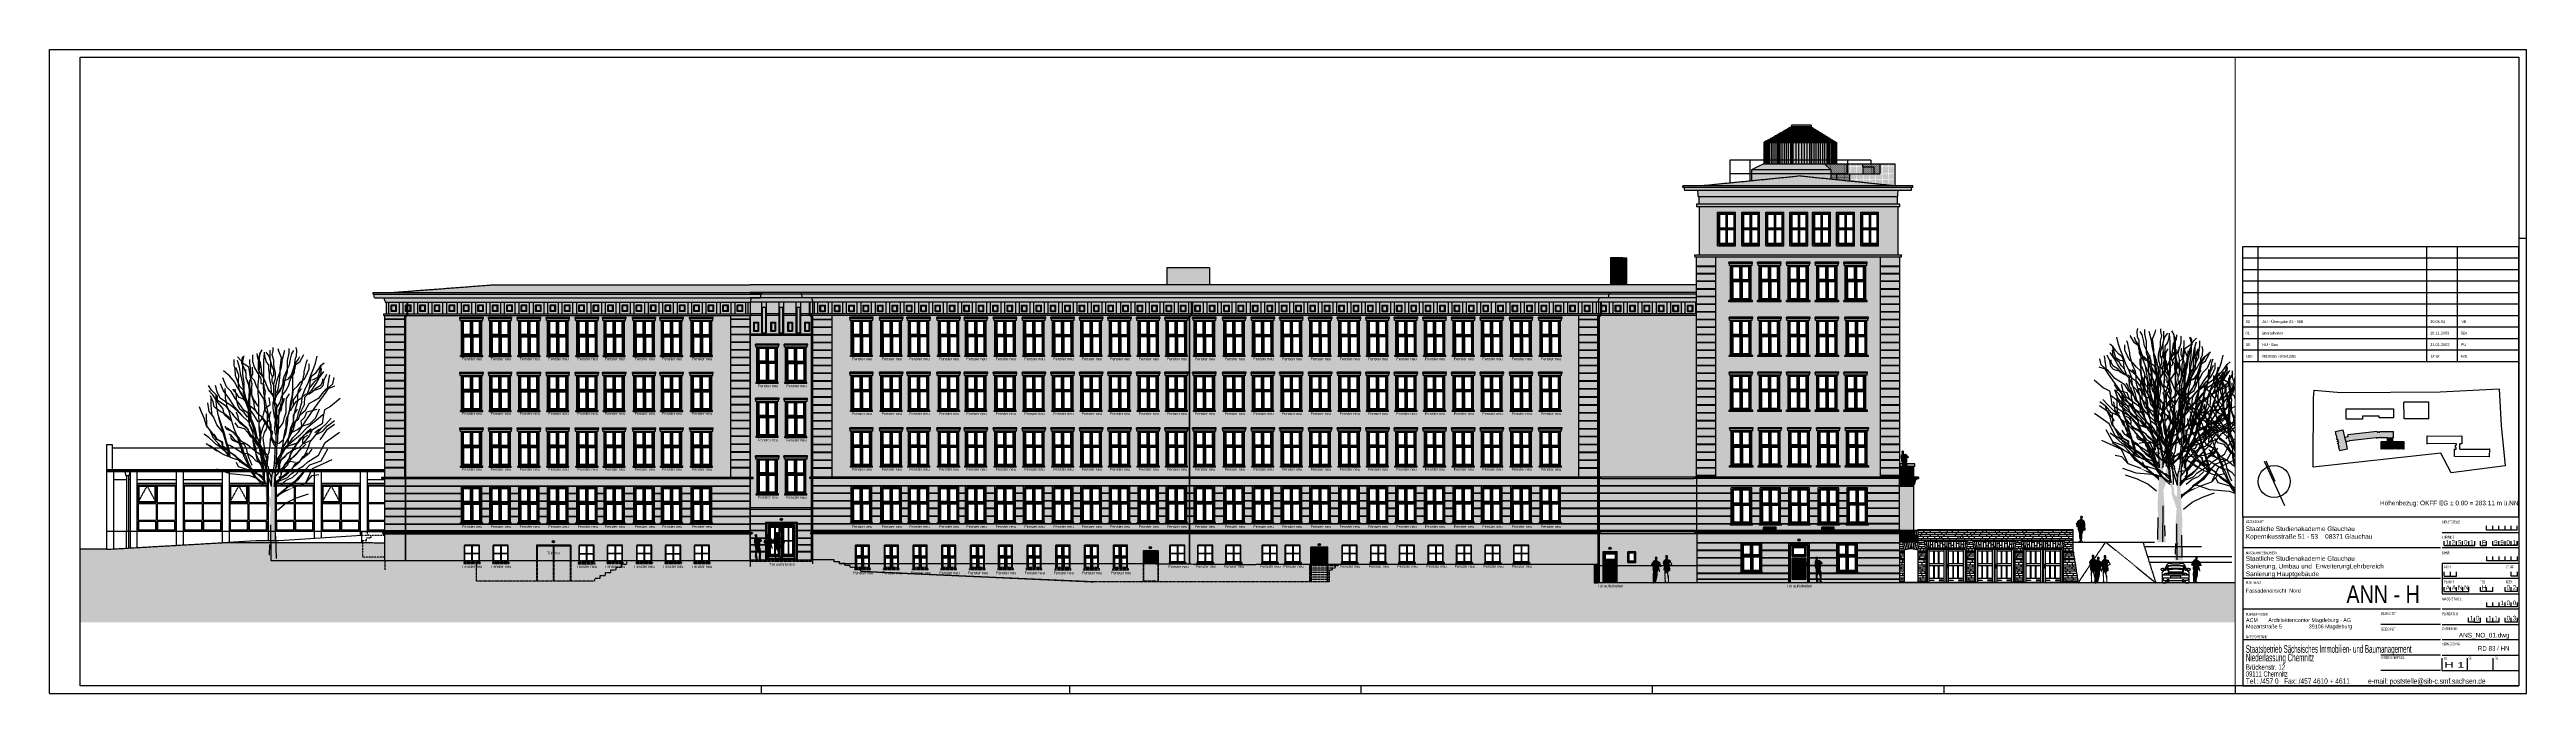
# Paper-space layout 'Layout1' of a CAD drawing. Header units: metres. Extents: x -193 to 1422, y 92 to 512.
# The model-space entities are those that its viewports show. They can reach past a viewport. Long polylines and large blocks are cut down to what shows.
import ezdxf
from ezdxf.enums import TextEntityAlignment as Align

# ---------------------------------------------------------------- set-up
doc = ezdxf.new("R2010")
doc.units = ezdxf.units.M
doc.header["$LTSCALE"] = 0.01
doc.header["$XCLIPFRAME"] = 2
doc.linetypes.add('AUSGEZOGEN', pattern=[1000, 1000, 0])
doc.linetypes.add('GESTRICHELT', pattern=[9, 6, -3])
for name, color, linetype in [('1_Plankopf', 7, 'CONTINUOUS'), ('1_PLANRAHMEN', 7, 'CONTINUOUS'), ('A_ansicht', 9, 'CONTINUOUS'), ('A_Ansicht_Bibliothek', 1, 'CONTINUOUS'), ('A_Baum', 250, 'CONTINUOUS'), ('A_Fensterrahmen', 1, 'CONTINUOUS'), ('A_Glasbild', 7, 'CONTINUOUS'), ('A_regenrinne', 252, 'CONTINUOUS'), ('A_Schraff_Dach', 17, 'CONTINUOUS'), ('A_Schraff_Fassade_OG', 41, 'CONTINUOUS'), ('A_Schraff_Fensterrahmen', 255, 'CONTINUOUS'), ('A_Schraff_gelände', 251, 'CONTINUOUS'), ('A_Schraff_Gewaende', 23, 'CONTINUOUS'), ('A_Schraff_Paneel', 14, 'CONTINUOUS'), ('A_Schraff_Sims', 17, 'CONTINUOUS'), ('A_Schraff_Sternwarte', 254, 'CONTINUOUS'), ('A_Schraff_Stuck', 23, 'CONTINUOUS'), ('A_Schraff_Treppe', 253, 'CONTINUOUS'), ('A_schraff_tuer', 117, 'CONTINUOUS'), ('A_Stuck_am_dach', 2, 'CONTINUOUS'), ('A_TEXT', 2, 'CONTINUOUS'), ('CP-CAR', 1, 'CONTINUOUS'), ('FASSADE', 7, 'AUSGEZOGEN'), ('FASSADE_STRUKTUR', 8, 'AUSGEZOGEN'), ('MENSCHEN', 3, 'CONTINUOUS'), ('PERSONEN', 7, 'CONTINUOUS')]:
    doc.layers.add(name, color=color, linetype=linetype)
doc.styles.add('ARIAL', font='ARIAL.TTF')
doc.styles.add('arial-n', font='ARIALN.TTF')
picture_1 = doc.add_image_def('image1.jpg', size_in_pixel=(60, 84))
pattern_1 = [(45, (-6e-14, 0.00191), (-0.0212132034, 0.0212132034), [0, -0.03])]
pattern_2 = [(45, (-6e-14, 0.00191), (-0.035355339, 0.035355339), [0, -0.05])]

# ---------------------------------------------------------------- blocks, each defined once
blk = doc.blocks.new('baum1')
at = {"layer": 'A_Baum', "linetype": 'Continuous'}
for points in [[(139.27, 243.47), (139.25, 243.75), (139.21, 244.25), (139.19, 244.59), (139.2, 244.84), (139.19, 245.27), (139.18, 245.43), (139.18, 245.76), (139.17, 245.95), (139.12, 246.11), (139.09, 246.25), (139.03, 246.54), (139.01, 247.13), (139, 247.31), (138.98, 247.43), (138.96, 247.63), (138.95, 247.99), (138.89, 248.05), (138.89, 248.3), (138.9, 248.5), (138.82, 248.3), (138.83, 248.12), (138.85, 247.94), (138.86, 247.67), (138.91, 247.36), (138.91, 247.06), (138.93, 246.87), (138.93, 246.72), (138.93, 246.51), (138.97, 246.25), (138.97, 246.04), (139, 245.79), (139.02, 245.41), (139, 245), (138.97, 244.35), (138.93, 243.79), (138.93, 243.43), (138.95, 242.97), (138.93, 241.88), (138.89, 241.74), (139.3, 241.74), (139.32, 241.82), (139.28, 242.04), (139.27, 242.57)], [(139.46, 245.02), (139.46, 245.28), (139.54, 245.47), (139.84, 245.76), (139.96, 245.88), (139.96, 245.93), (139.94, 245.9), (139.72, 245.71), (139.53, 245.6), (139.58, 246.05), (139.6, 246.46), (139.66, 246.79), (139.75, 247.23), (139.77, 247.57), (139.73, 247.82), (139.78, 248.31), (139.76, 248.39), (139.72, 248.16), (139.67, 247.82), (139.73, 247.53), (139.71, 247.21), (139.62, 246.83), (139.58, 246.53), (139.52, 246.1), (139.51, 245.8), (139.46, 245.58), (139.34, 245.3), (139.34, 245.04), (139.22, 244.87), (139.2, 244.86), (139.2, 244.84), (139.19, 244.59), (139.21, 244.3)], [(138.74, 245.14), (138.44, 245.39), (138.01, 245.71), (137.64, 246.09), (137.48, 246.26), (137.66, 246), (137.84, 245.78), (138.05, 245.62), (138.29, 245.42), (138.46, 245.27), (138.51, 245.23), (138.3, 245.3), (138.09, 245.38), (138.12, 245.35), (138.35, 245.23), (138.59, 245.11), (138.77, 244.99), (138.91, 244.87), (138.99, 244.77), (139, 245), (139, 245.03), (138.95, 244.99)]]:
    blk.add_hatch(color=256, dxfattribs=at).paths.add_polyline_path(points)
for p, q in [((137, 251.51), (136.92, 251.85)), ((137.45, 251.55), (137.4, 251.68)), ((137.56, 251.08), (137.45, 251.55)), ((137.78, 251.57), (137.58, 251.94)), ((137.83, 251.7), (137.78, 251.84)), ((138.03, 251.4), (137.78, 251.57)), ((137.97, 251.52), (137.83, 251.7)), ((137.92, 252.13), (137.95, 252.28)), ((137.93, 251.87), (137.92, 252.13)), ((138.01, 251.69), (137.93, 251.87)), ((138.03, 251.25), (138.01, 251.69)), ((138.16, 251.97), (138.06, 252.13)), ((138.23, 251.71), (138.16, 251.97)), ((138.28, 251.42), (138.23, 251.71)), ((138.3, 252.18), (138.29, 252.23)), ((138.3, 252), (138.3, 252.18)), ((138.38, 251.64), (138.3, 252)), ((138.38, 251.34), (138.38, 251.64)), ((138.63, 251.7), (138.51, 252.14)), ((138.67, 251.33), (138.63, 251.7)), ((138.68, 251.77), (138.8, 252.09)), ((138.74, 251.26), (138.68, 251.77)), ((138.8, 252.09), (138.84, 252.22)), ((139.06, 251.66), (139.13, 251.92)), ((139.06, 251.4), (139.06, 251.66)), ((139.08, 252.13), (139.08, 252.27)), ((139.13, 251.92), (139.08, 252.13)), ((139.15, 251.39), (139.23, 251.7)), ((139.2, 251.59), (139.28, 251.85)), ((139.2, 251.36), (139.2, 251.59)), ((139.23, 251.7), (139.23, 252.15)), ((139.28, 251.85), (139.43, 252.05)), ((139.3, 251.42), (139.42, 251.56)), ((139.42, 251.56), (139.49, 251.83)), ((139.49, 251.83), (139.51, 252.05)), ((139.54, 251.62), (139.51, 252)), ((139.54, 251.34), (139.54, 251.62)), ((139.74, 251.97), (139.63, 252.17)), ((139.66, 251.19), (139.71, 251.54)), ((139.8, 251.8), (139.7, 252.04)), ((139.71, 251.54), (139.85, 251.75)), ((139.76, 251.68), (139.74, 251.97)), ((139.74, 251.33), (139.76, 251.68)), ((139.81, 251.47), (139.8, 251.8)), ((139.85, 251.75), (139.88, 251.98)), ((140, 251.31), (140.09, 251.57)), ((140.09, 251.57), (140.09, 251.91)), ((140.21, 251.26), (140.23, 251.54)), ((140.23, 251.54), (140.23, 251.69)), ((140.59, 251.6), (140.52, 251.86)), ((140.52, 251.46), (140.84, 251.81)), ((140.62, 251.73), (140.55, 251.84)), ((140.59, 251.27), (140.59, 251.6)), ((140.63, 251.49), (140.62, 251.73)), ((140.75, 251.31), (140.85, 251.63)), ((141.01, 251.4), (141.01, 251.68)), ((136.25, 250.31), (136.04, 250.38)), ((136.14, 250.49), (136.08, 250.79)), ((136.31, 250.34), (136.14, 250.49)), ((136.36, 250.57), (136.3, 250.93)), ((136.47, 250.08), (136.31, 250.34)), ((136.42, 250.18), (136.36, 250.57)), ((136.57, 250.69), (136.44, 250.97)), ((136.72, 251.4), (136.57, 251.52)), ((136.62, 250.41), (136.57, 250.69)), ((136.8, 250.79), (136.59, 251.1)), ((136.75, 250.27), (136.62, 250.41)), ((136.63, 250.63), (136.63, 250.74)), ((136.72, 250.44), (136.63, 250.63)), ((136.74, 250.94), (136.7, 251.24)), ((136.87, 251.18), (136.72, 251.4)), ((136.79, 251.12), (136.72, 251.35)), ((136.98, 250.28), (136.72, 250.44)), ((136.85, 250.77), (136.74, 250.94)), ((136.87, 250.83), (136.79, 251.12)), ((136.96, 250.5), (136.8, 250.79)), ((137.04, 250.6), (136.85, 250.77)), ((136.99, 251.03), (136.87, 251.18)), ((137.07, 250.71), (136.87, 250.83)), ((137.18, 250.18), (136.96, 250.5)), ((137.16, 250.9), (136.99, 251.03)), ((137.08, 251.27), (137, 251.51)), ((137.15, 250.45), (137.04, 250.6)), ((137.2, 250.69), (137.07, 250.71)), ((137.24, 250.86), (137.08, 251.27)), ((137.3, 250.28), (137.15, 250.45)), ((137.25, 250.74), (137.16, 250.9)), ((137.35, 250.57), (137.24, 250.86)), ((137.26, 250.48), (137.25, 250.74)), ((137.31, 250.23), (137.26, 250.48)), ((137.31, 251.22), (137.31, 251.48)), ((137.44, 250.92), (137.31, 251.22)), ((137.52, 250.19), (137.35, 250.57)), ((137.55, 250.73), (137.44, 250.92)), ((137.74, 250.56), (137.55, 250.73)), ((137.56, 250.97), (137.56, 251.08)), ((137.63, 250.66), (137.56, 250.97)), ((137.68, 250.49), (137.63, 250.66)), ((137.83, 250.17), (137.68, 250.49)), ((137.87, 250.39), (137.74, 250.56)), ((138.08, 250.19), (137.87, 250.39)), ((138.01, 251.24), (137.97, 251.52)), ((138.11, 251.02), (138.01, 251.24)), ((138.11, 251.13), (138.03, 251.4)), ((138.04, 251.05), (138.03, 251.25)), ((138.12, 250.88), (138.04, 251.05)), ((138.2, 250.9), (138.11, 251.13)), ((138.11, 250.76), (138.11, 251.02)), ((138.11, 250.28), (138.11, 250.76)), ((138.21, 250.77), (138.12, 250.88)), ((138.35, 250.71), (138.2, 250.9)), ((138.27, 250.61), (138.21, 250.77)), ((138.32, 250.43), (138.27, 250.61)), ((138.35, 251.29), (138.28, 251.42)), ((138.45, 250.16), (138.32, 250.43)), ((138.47, 251.03), (138.35, 251.29)), ((138.55, 250.65), (138.35, 250.71)), ((138.38, 251.08), (138.38, 251.34)), ((138.51, 250.67), (138.38, 251.08)), ((138.55, 250.85), (138.47, 251.03)), ((138.52, 250.49), (138.51, 250.67)), ((138.62, 250.1), (138.52, 250.49)), ((138.6, 250.67), (138.55, 250.85)), ((138.62, 250.42), (138.55, 250.65)), ((138.6, 250.42), (138.6, 250.67)), ((138.72, 250.22), (138.6, 250.42)), ((138.73, 250.16), (138.62, 250.42)), ((138.74, 251.09), (138.67, 251.33)), ((138.74, 250.97), (138.74, 251.26)), ((138.89, 250.67), (138.74, 251.09)), ((138.78, 250.65), (138.74, 250.97)), ((138.83, 250.29), (138.78, 250.65)), ((138.95, 250.37), (138.89, 250.67)), ((138.97, 250.15), (138.95, 250.37)), ((138.97, 251.02), (139.06, 251.4)), ((138.97, 250.77), (138.97, 251.02)), ((139.05, 250.48), (138.97, 250.77)), ((139.02, 250.33), (139.13, 250.56)), ((139.05, 250.15), (139.05, 250.48)), ((139.06, 251.14), (139.15, 251.39)), ((139.06, 250.93), (139.06, 251.14)), ((139.13, 250.77), (139.06, 250.93)), ((139.11, 250.79), (139.21, 251.06)), ((139.13, 250.56), (139.13, 250.77)), ((139.17, 250.02), (139.19, 250.38)), ((139.19, 250.38), (139.26, 250.76)), ((139.21, 251.06), (139.2, 251.36)), ((139.26, 250.99), (139.3, 251.2)), ((139.26, 250.76), (139.26, 250.99)), ((139.28, 250.15), (139.4, 250.39)), ((139.3, 251.2), (139.3, 251.42)), ((139.32, 250.19), (139.45, 250.52)), ((139.4, 250.39), (139.6, 250.84)), ((139.45, 250.52), (139.54, 250.76)), ((139.53, 250.44), (139.68, 250.5)), ((139.53, 250.31), (139.53, 250.44)), ((139.54, 251), (139.54, 251.34)), ((139.54, 250.69), (139.54, 251)), ((139.54, 250.76), (139.64, 251)), ((139.57, 250.42), (139.54, 250.69)), ((139.54, 250.04), (139.57, 250.42)), ((139.6, 250.84), (139.72, 251.02)), ((139.64, 251), (139.66, 251.19)), ((139.68, 250.73), (139.82, 250.99)), ((139.68, 250.5), (139.68, 250.73)), ((139.72, 251.02), (139.81, 251.19)), ((139.8, 251), (139.74, 251.33)), ((139.8, 250.74), (139.8, 251)), ((139.82, 250.49), (139.8, 250.74)), ((139.81, 251.19), (139.81, 251.47)), ((139.81, 250.15), (139.91, 250.36)), ((139.82, 250.99), (140, 251.31)), ((139.82, 250.27), (139.82, 250.49)), ((139.91, 250.36), (140, 250.65)), ((140, 250.65), (140.16, 250.79)), ((140.09, 250.98), (140.1, 251.31)), ((140.24, 250.64), (140.09, 250.98)), ((140.13, 250.48), (140.19, 250.71)), ((140.14, 250.33), (140.13, 250.48)), ((140.14, 249.96), (140.14, 250.33)), ((140.16, 250.79), (140.19, 251.03)), ((140.19, 250.71), (140.28, 251.31)), ((140.19, 251.03), (140.21, 251.26)), ((140.19, 250.06), (140.23, 250.4)), ((140.23, 250.4), (140.41, 250.75)), ((140.23, 250.23), (140.24, 250.64)), ((140.26, 250.16), (140.28, 250.42)), ((140.28, 251.31), (140.52, 251.46)), ((140.28, 250.42), (140.37, 250.64)), ((140.37, 250.64), (140.42, 250.84)), ((140.41, 251), (140.53, 251.3)), ((140.41, 250.75), (140.41, 251)), ((140.42, 250.84), (140.43, 251.19)), ((140.51, 250.12), (140.52, 250.53)), ((140.52, 250.53), (140.58, 250.96)), ((140.53, 251.3), (140.63, 251.49)), ((140.53, 250.16), (140.73, 250.36)), ((140.55, 250.29), (140.62, 250.66)), ((140.58, 250.96), (140.59, 251.27)), ((140.62, 250.66), (140.68, 250.92)), ((140.68, 250.92), (140.75, 251.31)), ((140.73, 250.36), (140.84, 250.64)), ((140.73, 250.11), (140.8, 250.38)), ((140.78, 250.91), (140.92, 251.29)), ((140.8, 250.64), (140.78, 250.91)), ((140.8, 250.38), (140.8, 250.64)), ((140.84, 250.64), (140.95, 250.89)), ((140.85, 250.31), (140.99, 250.58)), ((140.95, 250.89), (140.96, 251.21)), ((140.96, 251.21), (141.01, 251.4)), ((140.99, 250.58), (141.22, 250.87)), ((141.16, 250.11), (141.38, 250.34)), ((141.22, 250.87), (141.53, 251.13)), ((141.38, 250.34), (141.56, 250.78)), ((141.53, 250.14), (141.68, 250.48)), ((141.84, 250.09), (141.93, 250.4)), ((142.13, 250.18), (142.27, 250.4)), ((135.79, 249.76), (136.26, 249.36)), ((136.45, 250.24), (136.25, 250.31)), ((136.26, 249.36), (136.55, 249.21)), ((136.67, 250), (136.45, 250.24)), ((136.74, 249.71), (136.47, 250.08)), ((136.55, 249.21), (136.62, 248.87)), ((136.81, 249.82), (136.67, 250)), ((137.05, 249.28), (136.74, 249.71)), ((137.15, 250.14), (136.75, 250.27)), ((137.08, 249.65), (136.81, 249.82)), ((136.98, 248.81), (136.81, 249.26)), ((137.16, 249.17), (136.91, 249.24)), ((137.12, 250.12), (136.98, 250.28)), ((137.54, 248.56), (137.05, 249.28)), ((137.31, 249.51), (137.08, 249.65)), ((137.31, 250), (137.12, 250.12)), ((137.43, 249.11), (137.16, 249.17)), ((137.52, 249.83), (137.18, 250.18)), ((137.41, 249.98), (137.31, 250.23)), ((137.49, 249.97), (137.31, 250)), ((137.5, 249.19), (137.31, 249.51)), ((137.53, 248.85), (137.43, 249.11)), ((137.69, 249.8), (137.49, 249.97)), ((137.75, 248.95), (137.5, 249.19)), ((137.66, 249.85), (137.52, 250.19)), ((137.54, 249.46), (137.52, 249.83)), ((137.71, 249.13), (137.54, 249.46)), ((137.67, 249.57), (137.66, 249.85)), ((137.76, 249.29), (137.67, 249.57)), ((137.94, 249.89), (137.69, 250.26)), ((137.94, 249.63), (137.69, 249.8)), ((137.83, 248.74), (137.71, 249.13)), ((137.84, 249.05), (137.76, 249.29)), ((137.87, 249.96), (137.83, 250.17)), ((137.87, 249.63), (137.87, 249.96)), ((137.9, 249.51), (137.87, 249.63)), ((138.08, 248.94), (137.89, 249.23)), ((137.99, 249.23), (137.9, 249.51)), ((138.09, 249.69), (137.94, 249.89)), ((138.09, 249.41), (137.94, 249.63)), ((138.05, 248.98), (137.99, 249.23)), ((138.19, 249.48), (138.08, 250.19)), ((138.09, 249.37), (138.09, 249.69)), ((138.24, 249.15), (138.09, 249.41)), ((138.13, 249.95), (138.11, 250.28)), ((138.22, 249.59), (138.13, 249.95)), ((138.35, 248.94), (138.19, 249.48)), ((138.29, 249.04), (138.22, 249.59)), ((138.43, 249.76), (138.28, 250)), ((138.45, 249.5), (138.43, 249.76)), ((138.55, 250.04), (138.45, 250.16)), ((138.45, 249.08), (138.45, 249.5)), ((138.68, 249.85), (138.55, 250.04)), ((138.55, 249.77), (138.6, 249.57)), ((138.59, 249.68), (138.55, 249.77)), ((138.61, 249.48), (138.59, 249.68)), ((138.6, 249.57), (138.71, 249.49)), ((138.71, 249.28), (138.61, 249.48)), ((138.63, 249.77), (138.62, 250.1)), ((138.66, 249.3), (138.63, 249.77)), ((138.71, 249.14), (138.66, 249.3)), ((138.74, 249.58), (138.68, 249.85)), ((138.71, 249.49), (138.76, 249.31)), ((138.76, 249.09), (138.71, 249.28)), ((138.85, 250.04), (138.72, 250.22)), ((138.92, 249.91), (138.73, 250.16)), ((138.94, 249.25), (138.74, 249.58)), ((138.76, 249.31), (138.81, 249.2)), ((138.81, 249.2), (138.8, 248.94)), ((138.92, 250.03), (138.83, 250.29)), ((138.95, 249.81), (138.85, 250.04)), ((138.9, 249.43), (139.01, 249.58)), ((138.9, 249.29), (138.9, 249.43)), ((138.9, 249.02), (138.9, 249.29)), ((139.08, 249.58), (138.95, 249.81)), ((138.97, 249.92), (138.97, 250.15)), ((138.97, 249.72), (138.97, 249.92)), ((139.01, 249.58), (138.97, 249.72)), ((138.97, 249.3), (139.05, 249.62)), ((138.97, 249), (138.97, 249.3)), ((139.02, 249.75), (139.14, 249.96)), ((139.03, 249.93), (139.28, 250.15)), ((139.05, 249.87), (139.05, 250.15)), ((139.05, 249.62), (139.05, 249.87)), ((139.05, 249.08), (139.09, 249.31)), ((139.09, 249.31), (139.08, 249.58)), ((139.14, 249.96), (139.32, 250.19)), ((139.25, 249), (139.19, 249.12)), ((139.24, 249.47), (139.29, 249.81)), ((139.48, 249.28), (139.24, 249.47)), ((139.28, 248.78), (139.36, 249.22)), ((139.32, 248.92), (139.49, 249.23)), ((139.36, 249.22), (139.41, 249.39)), ((139.41, 249.39), (139.46, 249.65)), ((139.46, 250.1), (139.53, 250.31)), ((139.53, 249.65), (139.46, 250.1)), ((139.46, 249.65), (139.54, 250.04)), ((139.55, 249.05), (139.48, 249.28)), ((139.49, 249.23), (139.52, 249.7)), ((139.52, 249.7), (139.68, 249.94)), ((139.65, 248.85), (140.02, 249.22)), ((139.68, 249.94), (139.81, 250.15)), ((139.79, 248.86), (139.8, 249.22)), ((139.8, 249.74), (139.82, 250)), ((139.8, 249.57), (139.8, 249.74)), ((139.8, 249.41), (139.8, 249.57)), ((139.8, 249.22), (139.8, 249.41)), ((139.82, 250), (139.82, 250.27)), ((139.83, 249.39), (140.08, 249.77)), ((139.85, 249), (140.01, 249.29)), ((140.01, 249.29), (140.02, 249.55)), ((140.02, 249.55), (140.1, 249.8)), ((140.02, 249.22), (140.25, 249.41)), ((140.04, 248.96), (140.21, 249.19)), ((140.08, 249.77), (140.23, 250.23)), ((140.1, 249.8), (140.14, 249.96)), ((140.17, 248.78), (140.2, 249.27)), ((140.23, 249.76), (140.19, 250.06)), ((140.2, 249.27), (140.23, 249.45)), ((140.21, 249.19), (140.31, 249.49)), ((140.23, 249.45), (140.23, 249.76)), ((140.23, 248.98), (140.53, 249.18)), ((140.25, 249.41), (140.58, 249.74)), ((140.25, 248.92), (140.29, 249.61)), ((140.29, 249.61), (140.26, 250.16)), ((140.26, 248.89), (140.34, 249.39)), ((140.31, 249.49), (140.42, 249.74)), ((140.31, 249.23), (140.45, 249.62)), ((140.31, 248.89), (140.31, 249.23)), ((140.34, 249.39), (140.47, 249.66)), ((140.39, 249.57), (140.55, 250.04)), ((140.42, 249.74), (140.51, 250.12)), ((140.45, 249.62), (140.62, 249.98)), ((140.47, 249.66), (140.73, 250.11)), ((140.52, 249.08), (140.73, 249.23)), ((140.53, 249.18), (140.77, 249.52)), ((140.55, 250.04), (140.55, 250.29)), ((140.58, 249.74), (140.77, 249.82)), ((140.61, 248.92), (140.99, 249.35)), ((140.62, 249.98), (140.85, 250.31)), ((140.67, 248.96), (140.86, 249.16)), ((140.73, 249.23), (140.83, 249.45)), ((140.77, 249.82), (140.88, 250)), ((140.77, 249.52), (140.95, 249.74)), ((140.83, 249.45), (140.9, 249.74)), ((140.86, 249.16), (141.17, 249.41)), ((140.88, 250), (141.07, 250.22)), ((140.9, 249.9), (140.96, 250.22)), ((140.9, 249.74), (140.9, 249.9)), ((140.95, 249.74), (141.16, 250.11)), ((140.99, 249.35), (141.22, 249.72)), ((141.05, 248.96), (141.29, 249.22)), ((141.12, 248.64), (141.29, 249.24)), ((141.17, 249.41), (141.7, 249.78)), ((141.22, 249.72), (141.53, 250.14)), ((141.29, 249.22), (141.41, 249.39)), ((141.29, 249.24), (141.37, 249.38)), ((141.37, 249.52), (141.44, 249.77)), ((141.37, 249.38), (141.37, 249.52)), ((141.41, 249.39), (141.83, 249.67)), ((141.44, 249.98), (141.45, 250.26)), ((141.44, 249.77), (141.44, 249.98)), ((141.49, 248.95), (141.57, 249.27)), ((141.51, 249.03), (141.7, 249.12)), ((141.57, 249.27), (141.84, 249.61)), ((141.7, 249.78), (141.84, 250.09)), ((141.7, 249.12), (141.99, 249.35)), ((141.79, 248.95), (141.87, 249.33)), ((141.83, 249.87), (142.13, 250.18)), ((141.83, 249.67), (141.83, 249.87)), ((141.84, 249.61), (142.06, 249.95)), ((141.87, 249.33), (141.89, 249.6)), ((141.89, 249.6), (141.89, 249.93)), ((141.99, 249.35), (142.04, 249.6)), ((142.03, 248.86), (142.24, 249.12)), ((142.04, 249.6), (142.17, 249.9)), ((142.06, 249.95), (142.26, 250.15)), ((142.1, 248.92), (142.14, 249.41)), ((142.14, 249.41), (142.14, 249.76)), ((142.24, 249.12), (142.3, 249.55)), ((142.48, 248.8), (142.66, 249.17)), ((142.66, 249.17), (142.71, 249.35)), ((136.06, 248.48), (136.46, 248.2)), ((136.4, 248.42), (136.07, 248.67)), ((136.49, 248.5), (136.23, 248.79)), ((136.64, 248.15), (136.4, 248.42)), ((136.46, 248.2), (136.78, 247.73)), ((136.69, 248.31), (136.49, 248.5)), ((136.62, 248.87), (136.67, 248.52)), ((136.96, 248.7), (136.63, 248.97)), ((136.97, 247.99), (136.64, 248.15)), ((136.67, 248.52), (137.59, 247.94)), ((136.99, 247.97), (136.69, 248.31)), ((137.04, 248.09), (136.8, 248.26)), ((137.41, 248.34), (136.96, 248.7)), ((137.27, 248.53), (136.98, 248.81)), ((137.27, 247.62), (136.99, 247.97)), ((137.3, 247.92), (137.17, 248.2)), ((137.39, 248.13), (137.22, 248.29)), ((137.68, 248.4), (137.27, 248.53)), ((137.49, 247.68), (137.3, 247.92)), ((137.56, 247.86), (137.38, 247.95)), ((137.61, 247.91), (137.39, 248.13)), ((137.74, 247.99), (137.41, 248.34)), ((137.71, 248.66), (137.53, 248.85)), ((137.83, 248.1), (137.54, 248.56)), ((137.59, 247.94), (137.87, 247.57)), ((137.78, 247.69), (137.61, 247.91)), ((137.67, 248.4), (137.71, 248.66)), ((137.89, 248.24), (137.67, 248.4)), ((138.21, 247.59), (137.74, 247.99)), ((137.98, 248.61), (137.83, 248.74)), ((138.12, 247.82), (137.83, 248.1)), ((137.9, 248.74), (137.84, 249.05)), ((138.15, 248.11), (137.89, 248.24)), ((138.14, 248.46), (137.9, 248.74)), ((138.09, 248.25), (137.98, 248.61)), ((138.09, 248.63), (138.05, 248.98)), ((138.08, 248.74), (138.08, 248.94)), ((138.08, 248.52), (138.08, 248.74)), ((138.08, 248.24), (138.08, 248.52)), ((138.2, 248.04), (138.08, 248.24)), ((138.22, 248.31), (138.09, 248.63)), ((138.18, 248.21), (138.14, 248.46)), ((138.3, 247.86), (138.18, 248.21)), ((138.33, 247.76), (138.2, 248.04)), ((138.31, 247.84), (138.22, 248.31)), ((138.41, 248.79), (138.29, 249.04)), ((138.38, 248.52), (138.35, 248.94)), ((138.46, 248.04), (138.38, 248.52)), ((138.44, 248.64), (138.41, 248.79)), ((138.45, 248.34), (138.44, 248.64)), ((138.53, 248.83), (138.45, 249.08)), ((138.49, 248.19), (138.45, 248.34)), ((138.59, 247.72), (138.46, 248.04)), ((138.58, 247.74), (138.49, 248.19)), ((138.59, 248.56), (138.53, 248.83)), ((138.81, 248.27), (138.59, 248.56)), ((138.8, 248.94), (138.76, 249.09)), ((138.8, 248.94), (138.88, 248.91)), ((138.81, 248.66), (138.8, 248.94)), ((138.82, 248.37), (138.81, 248.66)), ((138.82, 248.3), (138.9, 248.5)), ((138.9, 248.5), (138.82, 248.3)), ((138.83, 248.12), (138.82, 248.37)), ((138.85, 247.94), (138.83, 248.12)), ((138.86, 247.67), (138.85, 247.94)), ((138.88, 248.91), (138.9, 248.7)), ((138.9, 248.5), (138.89, 248.3)), ((138.89, 248.3), (138.89, 248.05)), ((138.89, 248.05), (138.95, 247.99)), ((138.9, 248.85), (138.9, 249.02)), ((138.95, 248.45), (138.9, 248.85)), ((138.9, 248.7), (138.9, 248.5)), ((138.9, 248.02), (138.91, 248.29)), ((138.91, 248.29), (138.95, 248.45)), ((138.95, 247.99), (138.96, 247.63)), ((138.97, 248.74), (138.97, 249)), ((139.01, 248.28), (138.97, 248.74)), ((138.97, 247.99), (139.01, 248.28)), ((139, 248.79), (139.05, 249.08)), ((139.11, 248.1), (139.32, 248.38)), ((139.22, 247.76), (139.11, 248.1)), ((139.12, 247.77), (139.18, 248.05)), ((139.17, 247.76), (139.2, 248.15)), ((139.18, 248.05), (139.19, 248.44)), ((139.19, 248.44), (139.28, 248.78)), ((139.2, 248.15), (139.23, 248.54)), ((139.22, 248.19), (139.47, 248.54)), ((139.23, 248.54), (139.32, 248.92)), ((139.27, 248.7), (139.25, 249)), ((139.5, 248.54), (139.27, 248.7)), ((139.32, 248.38), (139.46, 248.64)), ((139.37, 248.69), (139.37, 249)), ((139.37, 248.45), (139.37, 248.69)), ((139.41, 248.25), (139.37, 248.45)), ((139.52, 248.08), (139.41, 248.25)), ((139.46, 248.64), (139.6, 248.81)), ((139.47, 248.54), (139.65, 248.85)), ((139.6, 248.32), (139.5, 248.54)), ((139.58, 247.83), (139.52, 248.08)), ((139.6, 248.83), (139.55, 249.05)), ((139.6, 248.81), (139.85, 249)), ((139.76, 248.6), (139.6, 248.83)), ((139.7, 247.99), (139.6, 248.32)), ((139.67, 247.82), (139.73, 248.21)), ((139.76, 248.39), (139.72, 248.15)), ((139.73, 247.82), (139.78, 248.31)), ((139.78, 248.31), (139.76, 248.39)), ((139.77, 248.65), (139.79, 248.86)), ((139.77, 248.37), (139.77, 248.65)), ((139.82, 248.62), (140.04, 248.96)), ((139.88, 247.85), (139.96, 248.23)), ((139.91, 247.54), (139.92, 247.88)), ((139.92, 247.88), (139.96, 248.09)), ((139.92, 247.7), (139.98, 248.01)), ((139.96, 248.23), (140.07, 248.57)), ((139.96, 248.09), (140.1, 248.48)), ((139.97, 247.78), (140.16, 247.92)), ((139.98, 248.01), (140.06, 248.32)), ((140, 247.73), (140.19, 247.88)), ((140.06, 248.32), (140.17, 248.61)), ((140.06, 247.76), (140.07, 248.05)), ((140.07, 248.57), (140.17, 248.78)), ((140.07, 248.15), (140.26, 248.51)), ((140.07, 248.05), (140.25, 248.47)), ((140.07, 247.93), (140.07, 248.15)), ((140.07, 247.66), (140.07, 247.93)), ((140.16, 247.92), (140.27, 248.12)), ((140.17, 248.61), (140.25, 248.92)), ((140.19, 247.88), (140.31, 248.05)), ((140.21, 247.93), (140.5, 248.27)), ((140.25, 248.47), (140.31, 248.89)), ((140.26, 248.51), (140.26, 248.89)), ((140.27, 248.12), (140.39, 248.32)), ((140.29, 248.59), (140.67, 248.96)), ((140.31, 248.22), (140.68, 248.51)), ((140.31, 248.05), (140.31, 248.22)), ((140.35, 248.84), (140.52, 249.08)), ((140.39, 248.32), (140.59, 248.49)), ((140.5, 248.27), (140.81, 248.35)), ((140.59, 248.49), (140.78, 248.67)), ((140.66, 247.66), (140.89, 247.99)), ((140.68, 248.51), (140.85, 248.71)), ((140.77, 247.82), (141.05, 248.1)), ((140.78, 248.67), (140.82, 248.86)), ((140.81, 248.35), (140.96, 248.57)), ((140.81, 247.82), (141.01, 248.06)), ((140.82, 248.86), (140.9, 249.09)), ((140.85, 248.71), (141.07, 248.98)), ((140.89, 247.99), (141.02, 248.32)), ((141.01, 248.06), (141.36, 248.3)), ((141.02, 248.32), (141.12, 248.64)), ((141.05, 248.1), (141.35, 248.23)), ((141.07, 248.98), (141.11, 249.06)), ((141.08, 247.86), (141.26, 248.02)), ((141.12, 248.63), (141.49, 248.95)), ((141.16, 247.8), (141.16, 247.99)), ((141.18, 248.74), (141.51, 249.03)), ((141.33, 247.34), (141.62, 248.3)), ((141.35, 248.23), (141.45, 248.4)), ((141.38, 247.65), (141.51, 248.08)), ((141.51, 248.08), (141.6, 248.37)), ((141.57, 248.1), (141.86, 248.46)), ((141.6, 248.37), (141.79, 248.95)), ((141.62, 248.3), (141.77, 248.81)), ((141.83, 247.74), (142, 248.01)), ((141.86, 248.46), (142.03, 248.86)), ((141.87, 247.74), (142.08, 248.05)), ((142.04, 247.83), (142.2, 248.18)), ((142.08, 248.05), (142.38, 248.41)), ((142.2, 248.18), (142.35, 248.42)), ((142.24, 247.83), (142.49, 248)), ((142.35, 248.42), (142.37, 249.01)), ((142.38, 248.41), (142.48, 248.8)), ((137.38, 246.64), (136.85, 246.97)), ((137.22, 247.71), (137.1, 247.82)), ((137.31, 247.06), (137.17, 247.27)), ((137.62, 247.53), (137.22, 247.71)), ((137.38, 247.28), (137.27, 247.62)), ((137.6, 246.84), (137.31, 247.06)), ((137.55, 246.95), (137.38, 247.28)), ((137.61, 246.9), (137.39, 247.08)), ((137.48, 247.51), (138.81, 246.16)), ((137.61, 247.38), (137.48, 247.51)), ((137.57, 247.57), (137.49, 247.68)), ((137.62, 247.73), (137.52, 247.87)), ((137.72, 247.82), (137.56, 247.86)), ((137.78, 247.37), (137.57, 247.57)), ((137.77, 246.68), (137.6, 246.84)), ((137.79, 247.22), (137.61, 247.38)), ((137.78, 246.65), (137.61, 246.9)), ((137.62, 247.56), (137.62, 247.73)), ((137.86, 247.63), (137.72, 247.82)), ((137.97, 246.57), (137.77, 246.68)), ((138.12, 247.27), (137.78, 247.69)), ((138.13, 247.22), (137.78, 247.37)), ((138.07, 246.41), (137.78, 246.65)), ((137.92, 247.04), (137.79, 247.22)), ((138, 247.52), (137.86, 247.63)), ((137.87, 247.57), (138.41, 247.39)), ((138.06, 247.25), (137.92, 247.51)), ((138.06, 246.89), (137.92, 247.04)), ((138.34, 247.43), (138, 247.52)), ((138.23, 246.67), (138.01, 246.62)), ((138.23, 247.01), (138.06, 247.25)), ((138.34, 246.76), (138.06, 246.89)), ((138.34, 247.48), (138.12, 247.82)), ((138.29, 246.77), (138.12, 247.27)), ((138.36, 247.07), (138.13, 247.22)), ((138.57, 247.3), (138.21, 247.59)), ((138.29, 246.78), (138.23, 247.01)), ((138.33, 246.61), (138.23, 246.67)), ((138.56, 246.37), (138.29, 246.78)), ((138.49, 246.55), (138.29, 246.77)), ((138.49, 247.51), (138.3, 247.86)), ((138.49, 247.52), (138.31, 247.84)), ((138.34, 247.51), (138.33, 247.76)), ((138.51, 247.24), (138.34, 247.48)), ((138.48, 247.32), (138.34, 247.43)), ((138.5, 246.9), (138.36, 247.07)), ((138.54, 246.89), (138.4, 247.01)), ((138.71, 246.91), (138.48, 247.32)), ((138.61, 246.83), (138.48, 246.94)), ((138.63, 247.32), (138.49, 247.52)), ((138.68, 246.75), (138.5, 246.9)), ((138.69, 246.88), (138.57, 247.3)), ((138.6, 247.5), (138.58, 247.74)), ((138.83, 247.54), (138.59, 247.72)), ((138.64, 247.31), (138.6, 247.5)), ((138.76, 246.71), (138.61, 246.83)), ((138.71, 247.01), (138.64, 247.31)), ((138.76, 246.53), (138.68, 246.75)), ((138.98, 246.54), (138.69, 246.88)), ((138.94, 246.69), (138.71, 247.01)), ((138.86, 246.61), (138.71, 246.91)), ((138.8, 246.55), (138.76, 246.71)), ((138.91, 247.36), (138.86, 247.67)), ((138.91, 247.06), (138.91, 247.36)), ((138.93, 246.87), (138.91, 247.06)), ((138.91, 247.06), (138.91, 247.06)), ((138.93, 246.72), (138.93, 246.87)), ((138.93, 246.51), (138.93, 246.72)), ((138.96, 247.53), (139.12, 247.77)), ((138.96, 247.63), (138.98, 247.43)), ((138.98, 247.43), (139, 247.31)), ((139, 247.31), (139.01, 247.13)), ((139.01, 247.41), (139.17, 247.76)), ((139.01, 247.13), (139.03, 246.54)), ((139.23, 247.45), (139.22, 247.76)), ((139.28, 247.11), (139.23, 247.45)), ((139.37, 246.93), (139.28, 247.11)), ((139.33, 246.92), (139.49, 247.11)), ((139.38, 246.45), (139.33, 246.92)), ((139.37, 246.7), (139.54, 247.16)), ((139.44, 246.62), (139.37, 246.93)), ((139.47, 246.98), (139.48, 247.17)), ((139.48, 247.17), (139.55, 247.54)), ((139.48, 246.63), (139.53, 246.81)), ((139.48, 246.44), (139.58, 246.67)), ((139.49, 247.11), (139.66, 247.37)), ((139.49, 246.53), (139.58, 246.74)), ((139.53, 246.81), (139.57, 247.08)), ((139.54, 247.16), (139.92, 247.7)), ((139.55, 247.54), (139.58, 247.83)), ((139.57, 247.08), (139.72, 247.41)), ((139.58, 246.74), (139.59, 247.06)), ((139.58, 246.67), (139.64, 247.01)), ((139.58, 246.53), (139.62, 246.83)), ((139.58, 246.44), (139.82, 246.78)), ((139.59, 247.06), (139.74, 247.34)), ((139.6, 246.46), (139.66, 246.79)), ((139.62, 246.83), (139.71, 247.21)), ((139.64, 247.01), (139.71, 247.32)), ((139.66, 247.37), (139.88, 247.85)), ((139.66, 246.79), (139.75, 247.23)), ((139.73, 247.53), (139.67, 247.82)), ((139.68, 246.55), (139.93, 246.67)), ((139.7, 246.97), (140.1, 247.27)), ((139.7, 246.5), (139.88, 246.77)), ((139.71, 247.21), (139.73, 247.53)), ((139.71, 247.32), (139.9, 247.49)), ((139.72, 247.41), (139.91, 247.58)), ((139.77, 247.57), (139.73, 247.82)), ((139.74, 247.34), (139.91, 247.54)), ((139.75, 247.23), (139.77, 247.57)), ((139.82, 246.78), (139.92, 247.04)), ((139.88, 246.77), (139.92, 247)), ((139.9, 247.49), (140, 247.73)), ((139.91, 247.58), (139.97, 247.78)), ((139.92, 247.27), (140.04, 247.61)), ((139.92, 247.04), (140.02, 247.39)), ((139.92, 247), (139.92, 247.27)), ((139.93, 246.67), (140.1, 246.87)), ((140.02, 247.39), (140.07, 247.66)), ((140.04, 247.61), (140.06, 247.76)), ((140.1, 247.27), (140.37, 247.5)), ((140.1, 246.87), (140.34, 247.04)), ((140.13, 246.46), (140.21, 246.65)), ((140.21, 246.65), (140.29, 246.85)), ((140.29, 246.85), (140.36, 247.07)), ((140.31, 246.57), (140.44, 246.93)), ((140.34, 247.04), (140.58, 247.05)), ((140.36, 247.07), (140.38, 247.23)), ((140.37, 247.5), (140.66, 247.66)), ((140.38, 247.23), (140.52, 247.53)), ((140.38, 246.63), (140.53, 246.93)), ((140.44, 246.93), (140.54, 247.1)), ((140.51, 247.5), (140.85, 247.6)), ((140.52, 247.53), (140.82, 247.57)), ((140.53, 246.93), (140.64, 247.27)), ((140.54, 247.1), (140.59, 247.31)), ((140.58, 247.05), (140.91, 247.26)), ((140.59, 247.31), (140.72, 247.57)), ((140.63, 246.65), (141.07, 247)), ((140.64, 247.27), (140.79, 247.63)), ((140.69, 246.63), (140.94, 246.93)), ((140.72, 247.57), (140.77, 247.82)), ((140.78, 246.72), (141.06, 246.8)), ((140.79, 247.63), (140.81, 247.82)), ((140.82, 247.57), (140.98, 247.7)), ((140.85, 247.6), (141.07, 247.69)), ((140.91, 247.26), (141.22, 247.45)), ((140.94, 246.93), (141.16, 247.06)), ((140.98, 247.7), (141.08, 247.86)), ((141.06, 246.8), (141.5, 246.99)), ((141.07, 247.69), (141.16, 247.8)), ((141.07, 247), (141.56, 247.36)), ((141.16, 247.06), (141.41, 247.3)), ((141.21, 246.89), (141.26, 247.27)), ((141.22, 247.45), (141.41, 247.5)), ((141.25, 246.98), (141.43, 247.13)), ((141.26, 247.27), (141.38, 247.65)), ((141.27, 247), (141.33, 247.34)), ((141.27, 246.91), (141.39, 247.1)), ((141.35, 247.05), (141.82, 247.58)), ((141.39, 247.1), (141.71, 247.36)), ((141.41, 247.3), (141.56, 247.41)), ((141.44, 247.22), (141.9, 247.49)), ((141.5, 246.99), (141.71, 247.1)), ((141.56, 247.36), (141.61, 247.61)), ((141.56, 247.41), (141.57, 247.61)), ((141.57, 247.61), (141.83, 247.74)), ((141.61, 247.61), (141.87, 247.74)), ((141.71, 247.1), (142.22, 247.44)), ((141.82, 247.58), (142.04, 247.83)), ((141.87, 247.16), (142.16, 247.38)), ((141.9, 247.49), (142.05, 247.65)), ((142.05, 247.65), (142.24, 247.83)), ((142.16, 247.38), (142.39, 247.53)), ((137.64, 246.09), (137.28, 246.49)), ((137.59, 246.44), (137.38, 246.64)), ((137.66, 246), (137.48, 246.27)), ((137.49, 246.24), (137.48, 246.27)), ((137.92, 246.24), (137.59, 246.44)), ((138.01, 245.71), (137.64, 246.09)), ((137.84, 245.78), (137.66, 246)), ((138.05, 245.62), (137.84, 245.78)), ((138.13, 245.87), (137.87, 246.12)), ((138.2, 246.05), (137.92, 246.24)), ((138.15, 246.3), (137.97, 246.57)), ((138.44, 245.39), (138.01, 245.71)), ((138.29, 245.42), (138.05, 245.62)), ((138.21, 246.24), (138.07, 246.41)), ((138.45, 245.74), (138.13, 245.87)), ((138.42, 246.01), (138.15, 246.3)), ((138.38, 245.86), (138.2, 246.05)), ((138.51, 246.01), (138.21, 246.24)), ((138.36, 246.49), (138.33, 246.61)), ((138.51, 246.34), (138.36, 246.49)), ((138.93, 245.64), (138.38, 245.86)), ((138.66, 245.85), (138.42, 246.01)), ((138.73, 245.49), (138.45, 245.74)), ((138.61, 246.31), (138.49, 246.55)), ((138.61, 246.22), (138.51, 246.34)), ((138.73, 245.83), (138.51, 246.01)), ((138.65, 246.22), (138.56, 246.37)), ((138.7, 246.1), (138.61, 246.31)), ((138.81, 246.16), (138.61, 246.22)), ((138.68, 246.04), (138.65, 246.22)), ((139.01, 245.45), (138.66, 245.85)), ((138.72, 245.88), (138.68, 246.04)), ((138.7, 245.96), (138.7, 246.1)), ((138.8, 245.86), (138.7, 245.96)), ((138.83, 245.69), (138.72, 245.88)), ((138.98, 245.63), (138.73, 245.83)), ((138.76, 246.27), (138.76, 246.53)), ((138.81, 246.12), (138.76, 246.27)), ((138.82, 246.29), (138.8, 246.55)), ((139.01, 245.86), (138.81, 246.12)), ((139.04, 245.54), (138.83, 245.69)), ((138.94, 246.35), (138.86, 246.61)), ((139.03, 246.12), (138.86, 246.16)), ((138.97, 246.25), (138.93, 246.51)), ((138.97, 246.04), (138.97, 246.25)), ((139, 245.79), (138.97, 246.04)), ((139.02, 245.41), (139, 245.79)), ((139.03, 246.54), (139.09, 246.25)), ((139.09, 246.25), (139.12, 246.11)), ((139.12, 246.11), (139.17, 245.95)), ((139.16, 245.82), (139.28, 246.14)), ((139.17, 245.95), (139.18, 245.76)), ((139.17, 245.43), (139.31, 245.91)), ((139.18, 245.76), (139.18, 245.43)), ((139.28, 246.14), (139.32, 246.37)), ((139.31, 245.91), (139.41, 246.2)), ((139.32, 246.37), (139.48, 246.63)), ((139.36, 246.21), (139.49, 246.53)), ((139.37, 245.73), (139.39, 246.17)), ((139.37, 245.48), (139.37, 245.73)), ((139.39, 246.17), (139.44, 246.62)), ((139.41, 246.2), (139.48, 246.44)), ((139.46, 245.58), (139.51, 245.8)), ((139.51, 245.8), (139.52, 246.1)), ((139.52, 246.1), (139.58, 246.53)), ((139.52, 245.56), (139.58, 246.05)), ((139.52, 245.59), (139.72, 245.71)), ((139.53, 245.7), (139.7, 245.88)), ((139.54, 245.84), (139.75, 246)), ((139.54, 245.47), (139.84, 245.76)), ((139.58, 246.19), (139.7, 246.5)), ((139.58, 246.05), (139.6, 246.46)), ((139.7, 245.88), (139.87, 246.04)), ((139.72, 245.71), (139.94, 245.9)), ((139.75, 246), (139.99, 246.07)), ((139.84, 245.76), (140, 245.92)), ((139.87, 246.04), (140.28, 246.35)), ((139.88, 246.08), (140.32, 246.25)), ((139.92, 245.84), (140.24, 245.95)), ((139.94, 245.9), (140.06, 246.1)), ((140, 245.92), (140.09, 246.05)), ((140.06, 246.1), (140.17, 246.32)), ((140.09, 246.05), (140.18, 246.18)), ((140.13, 246.27), (140.52, 246.56)), ((140.17, 246.32), (140.31, 246.57)), ((140.18, 246.18), (140.27, 246.39)), ((140.27, 246.39), (140.38, 246.63)), ((140.28, 246.35), (140.51, 246.5)), ((140.32, 246.25), (140.79, 246.39)), ((140.51, 246.5), (140.69, 246.63)), ((140.52, 246.56), (140.63, 246.65)), ((140.79, 246.39), (140.89, 246.6)), ((139.18, 241.76), (139.2, 243.54)), ((138.93, 241.88), (138.95, 242.97)), ((139.27, 242.57), (139.28, 242.04))]:
    blk.add_line(p, q, dxfattribs=at)
at = {"layer": 'A_Baum', "ltscale": 0.04}
for p, q in [((136.53, 247.59), (135.81, 248.1)), ((137.14, 246.31), (136.18, 246.76)), ((136.72, 246.69), (136.39, 247.28)), ((136.85, 246.97), (136.53, 247.59)), ((137.28, 246.49), (136.72, 246.69)), ((137.16, 245.96), (136.83, 246.02)), ((137.47, 245.61), (137.14, 246.31)), ((137.47, 245.61), (137.16, 245.96)), ((138.11, 245.38), (137.47, 245.61)), ((140.24, 245.95), (141.21, 246.04)), ((141.21, 246.04), (141.86, 246.27)), ((137.94, 244.86), (137.34, 245.06)), ((138.44, 244.61), (137.94, 244.86)), ((138.87, 244.26), (138.44, 244.61))]:
    blk.add_line(p, q, dxfattribs=at)
blk = doc.blocks.new('Porsch-r')
at = {"layer": 'CP-CAR'}
for points in [[(863, 154), (1278, 154, 0.0621364), (1277, 142, 0.123049), (1282, 120, 0.1055042), (1300, 99, 0.0875226), (1325, 86, 0.0780077), (1356, 81, 0.0780077), (1387, 86, 0.0875226), (1412, 99, 0.1055042), (1429, 120, 0.123049), (1435, 142), (1475, 142), (1475, 24), (1483, 3), (1492, 0), (1725, 0), (1731, 9), (1740, 24), (1740, 459, -0.006417), (1745, 531, -0.0002236), (1753, 634, 0.1876885), (1740, 678, 0.0988209), (1692, 719, -0.1852889), (1651, 770, -0.0925355), (1675, 819, 0.2008102), (1795, 826, 0.6300854), (1794, 916, 0.1530005), (1654, 935, 0.3911041), (1623, 873, -0.1798262), (1614, 803, 0.0123145), (1595, 818, 0.043421), (1445, 1164, 0.1782739), (1367, 1222, 0.056897), (863, 1271, 0.056897), (358, 1222, 0.1782739), (280, 1164, 0.043421), (131, 818, 0.0123145), (112, 803, -0.1798262), (102, 873, 0.3911041), (71, 935, 0.1530005), (-69, 916, 0.6300854), (-70, 826, 0.2008102), (51, 819, -0.0925355), (75, 770, -0.1852889), (33, 719, 0.0988209), (-15, 678, 0.1876885), (-28, 634, -0.0002236), (-20, 531, -0.006417), (-15, 459), (-15, 24), (-6, 9), (0, 0), (233, 0), (242, 3), (251, 24), (251, 142), (291, 142, 0.123049), (296, 120, 0.1055042), (314, 99, 0.0875226), (339, 86, 0.0780077), (370, 81, 0.0780077), (401, 86, 0.0875226), (426, 99, 0.1055042), (443, 120, 0.123049), (449, 142, 0.0621364), (447, 154)], [(310, 142, 0.123049), (313, 128, 0.1055042), (325, 114, 0.0875226), (344, 104, 0.0780077), (370, 100, 0.0780077), (395, 104, 0.0875226), (414, 114, 0.1055042), (426, 128, 0.123049), (430, 142, 0.123049), (426, 156, 0.1055042), (414, 171, 0.0875226), (395, 181, 0.0780077), (370, 185, 0.0780077), (344, 181, 0.0875226), (325, 171, 0.1055042), (313, 156, 0.123049)], [(863, 929, 0.0312332), (452, 908, -0.25747), (375, 940), (367, 1093, -0.2962883), (405, 1131, -0.0618611), (863, 1170, -0.0618611), (1321, 1131, -0.2962883), (1358, 1093), (1350, 940, -0.25747), (1273, 908, 0.0312332)], [(863, 881, 0.0254341), (434, 852, 0.2826563), (395, 821), (403, 751, 0.2937585), (436, 714, 0.0651821), (520, 708, -0.0011167), (863, 711, -0.0011167), (1206, 708, 0.0651821), (1290, 714, 0.2937585), (1322, 751), (1330, 821, 0.2826563), (1291, 852, 0.0254341)], [(1416, 142, -0.123049), (1412, 128, -0.1055042), (1400, 114, -0.0875226), (1381, 104, -0.0780077), (1356, 100, -0.0780077), (1330, 104, -0.0875226), (1311, 114, -0.1055042), (1299, 128, -0.123049), (1296, 142, -0.123049), (1299, 156, -0.1055042), (1311, 171, -0.0875226), (1330, 181, -0.0780077), (1356, 185, -0.0780077), (1381, 181, -0.0875226), (1400, 171, -0.1055042), (1412, 156, -0.123049)]]:
    blk.add_lwpolyline(points, format="xyb", close=True, dxfattribs=at)
blk.add_lwpolyline([(-19, 522), (863, 522), (1744, 522)], dxfattribs=at)
for points in [[(-15, 459, -0.0025477), (-13, 430, 0.0496192), (2, 326, 0.0404024), (43, 203, 0.1361022), (78, 158, 0.1322016), (121, 142), (251, 142)], [(1710, 279, 0.0272394), (1590, 301), (863, 301), (135, 301, 0.0272394), (15, 279, 0.0272394)], [(75, 770, -0.0252587), (112, 803, -0.043421)], [(102, 522, -0.0629683), (138, 593, -0.1605658), (152, 604, -0.0880408), (214, 614), (863, 614), (1511, 614, -0.0880408), (1574, 604, -0.1605658), (1587, 593, -0.0629683), (1623, 522, -0.0629683)], [(300, 1099, 0.0475654), (186, 817, 0.0475654)], [(299, 1068, 0.0575106), (194, 817, 0.0575106)], [(299, 522, 0.0537774), (285, 614, 0.0537774)], [(447, 154, 0.0604504), (443, 165, 0.1055042), (426, 186, 0.0875226), (401, 199, 0.0780077), (370, 204, 0.0780077), (339, 199, 0.0875226), (314, 186, 0.1055042), (296, 165, 0.123049), (291, 142, 0.123049)], [(299, 1068, 0.0254088), (341, 854, -0.0037891), (389, 659, -0.0500871), (406, 522)], [(345, 839, -0.1848568), (383, 870, -0.0499461), (459, 887, -0.0233041), (863, 914, -0.0233041), (1266, 887, -0.0499461), (1342, 870, -0.1848568), (1380, 839, -0.1848568)], [(369, 1061, -0.2292337), (416, 1095, -0.0542409), (863, 1125, -0.0542409), (1309, 1095, -0.2292337), (1357, 1061)], [(540, 301), (540, 408, -0.1913458), (544, 420, -0.1374378), (569, 440), (863, 440), (1156, 440, -0.1374378), (1182, 420, -0.1913458), (1185, 408), (1185, 301)], [(1278, 154, -0.0604504), (1282, 165, -0.1055042), (1300, 186, -0.0875226), (1325, 199, -0.0780077), (1356, 204, -0.0780077), (1387, 199, -0.0875226), (1412, 186, -0.1055042), (1429, 165, -0.123049), (1435, 142, -0.123049)], [(1426, 1068, -0.0254088), (1384, 854, 0.0037891), (1337, 659, 0.0500871), (1319, 522)], [(1426, 1099, -0.0475654), (1539, 817, -0.0475654)], [(1426, 1068, -0.0575106), (1531, 817, -0.0575106)], [(1427, 522, -0.0537774), (1441, 614, -0.0537774)], [(1740, 459, 0.0025477), (1739, 430, -0.0496192), (1724, 326, -0.0404024), (1682, 203, -0.1361022), (1647, 158, -0.1322016), (1604, 142), (1475, 142)], [(1651, 770, 0.0252587), (1614, 803, 0.043421)]]:
    blk.add_lwpolyline(points, format="xyb", dxfattribs=at)
for centre, radius, start, end in [((207, 980), 164, 244.13537, 262.26459), ((194, 880), 63, 262.26459, 322.9516), ((95, 954), 187, 322.9516, 346.6206), ((-593, 1118), 894, 346.6206, 356.77564), ((-70, 1088), 370, 356.77564, 13.74442), ((1795, 1088), 370, 166.25558, 183.22436), ((2318, 1118), 894, 183.22436, 193.3794), ((1631, 954), 187, 193.3794, 217.0484), ((1532, 880), 63, 217.0484, 277.73541), ((1518, 980), 164, 277.73541, 295.86463)]:
    blk.add_arc(centre, radius, start, end, dxfattribs=at)

msp = doc.modelspace()

# ---------------------------------------------------------------- hatches: boundary and pattern name
at = {"layer": 'A_ansicht'}
h = msp.add_hatch(dxfattribs=at)
h.set_pattern_fill('PUTZ_1', color=256, scale=0.03, style=0)
h.set_pattern_definition(pattern_1)
h.paths.add_polyline_path([(125.93, 67.5), (125.93, 67.5), (125.16, 67.5), (125.57, 67.1), (125.57, 66.85), (126.22, 66.85), (126.62, 66.85), (126.62, 67.5)])
h.paths.add_polyline_path([(125.94, 66.85), (125.94, 66.45), (126.78, 66.36), (126.78, 66.85)])
h.paths.add_polyline_path([(125.57, 66.48), (125.94, 66.45), (125.94, 66.85), (125.57, 66.85)])
h = msp.add_hatch(dxfattribs=at)
h.set_pattern_fill('PUTZ_1', color=256, scale=0.05, style=0)
h.set_pattern_definition(pattern_2)
h.paths.add_polyline_path([(127.66, 66.85), (127.66, 67.3), (127.66, 67.5), (126.62, 67.5), (126.62, 66.85)])
h = msp.add_hatch(dxfattribs=at)
h.set_pattern_fill('PUTZ_1', color=256, scale=0.05, style=0)
h.set_pattern_definition(pattern_2)
h.paths.add_polyline_path([(126.78, 66.85), (126.78, 66.36), (129.76, 66.05), (129.76, 67.5), (128.77, 67.5), (128.77, 66.85)])
h = msp.add_hatch(dxfattribs=at)
h.set_pattern_fill('PUTZ_1', color=256, scale=0.03, style=0)
h.set_pattern_definition(pattern_1)
h.paths.add_polyline_path([(128.38, 67.3), (128.38, 66.85), (128.77, 66.85), (128.77, 67.5), (127.66, 67.5), (127.66, 67.3)])
h = msp.add_hatch(dxfattribs=at)
h.set_pattern_fill('PUTZ_1', color=256, scale=0.03, style=0)
h.set_pattern_definition(pattern_1)
h.paths.add_polyline_path([(128.38, 66.85), (128.38, 67.3), (127.66, 67.3), (127.66, 66.85)])
at = {"layer": 'A_Ansicht_Bibliothek'}
h = msp.add_hatch(color=256, dxfattribs=at)
h.paths.add_polyline_path([(28.45, 44.19), (28.45, 43.59), (29.61, 43.59), (29.61, 44.19)])
h.paths.add_polyline_path([(28.47, 44.16), (28.47, 43.62), (29.59, 43.62), (29.59, 44.16)], flags=16)
h.paths.add_polyline_path([(28.37, 44.19), (27.2, 44.19), (27.2, 43.59), (28.37, 43.59)])
h.paths.add_polyline_path([(27.22, 43.62), (28.35, 43.62), (28.35, 44.16), (27.22, 44.16)], flags=16)
at = {"layer": 'A_Schraff_Dach'}
for color, points in [(256, [(123.45, 66.7), (117.11, 66.07), (117.09, 66.05), (129.78, 66.05), (129.78, 66.05)]), (256, [(116.9, 65.76), (129.96, 65.76), (129.93, 65.37), (116.93, 65.37)]), (256, [(112.25, 61.37), (111.2, 61.38), (111.2, 59.59), (112.25, 59.59)]), (256, [(85.07, 60.7), (82.27, 60.7), (82.27, 59.59), (85.07, 59.59)]), (11, [(55.87, 59.09), (55.1, 59.09), (30.53, 59.09), (30.53, 58.99), (55.87, 58.99)]), (11, [(55.82, 58.99), (55.1, 58.99), (30.58, 58.99), (30.62, 58.75), (55.78, 58.75)]), (256, [(55.18, 58.75), (55.1, 58.75), (31.22, 58.75), (31.31, 58.47), (55.1, 58.47)]), (256, [(59.11, 58.75), (55.18, 58.75), (55.1, 58.47), (59.2, 58.47)]), (11, [(111.16, 59.09), (58.43, 59.09), (58.43, 58.99), (58.53, 58.99), (59.2, 58.99), (111.16, 58.99)]), (256, [(110.47, 58.75), (59.11, 58.75), (59.2, 58.47), (110.38, 58.47)]), (256, [(116.82, 58.75), (110.47, 58.75), (110.38, 58.47), (116.82, 58.47)])]:
    msp.add_hatch(color=color, dxfattribs=at).paths.add_polyline_path(points)
h = msp.add_hatch(color=11, dxfattribs=at)
h.paths.add_polyline_path([(130.84, 65.95), (130.8, 65.76), (116.02, 65.76), (116, 65.95)])
h.paths.add_polyline_path([(115.93, 66.05), (130.91, 66.05), (130.91, 65.95), (115.93, 65.95)])
h = msp.add_hatch(color=256, dxfattribs=at)
h.paths.add_polyline_path([(116.82, 59.59), (59.2, 59.59), (55.1, 59.59), (38.19, 59.59), (31.59, 59.09), (55.87, 59.09), (58.53, 59.09), (59.2, 59.09), (116.82, 59.09)])
h.paths.add_polyline_path([(85.07, 60.7), (82.27, 60.7), (82.27, 59.59), (85.07, 59.59)])
h.paths.add_polyline_path([(112.25, 61.37), (111.2, 61.38), (111.2, 59.59), (112.25, 59.59)])
h = msp.add_hatch(color=11, dxfattribs=at)
h.paths.add_polyline_path([(58.43, 59.09), (55.87, 59.09), (55.87, 58.99), (58.43, 58.99)])
h.paths.add_polyline_path([(58.48, 58.99), (55.82, 58.99), (55.78, 58.75), (58.52, 58.75)])
h = msp.add_hatch(color=11, dxfattribs=at)
h.paths.add_polyline_path([(111.16, 59.09), (58.43, 59.09), (58.43, 58.99), (58.53, 58.99), (59.2, 58.99), (111.16, 58.99)])
h.paths.add_polyline_path([(111.11, 58.99), (58.48, 58.99), (58.52, 58.75), (59.2, 58.75), (111.07, 58.75)])
h = msp.add_hatch(color=11, dxfattribs=at)
h.paths.add_polyline_path([(116.82, 59.09), (111.16, 59.09), (111.16, 58.99), (116.82, 58.99)])
h.paths.add_polyline_path([(116.82, 58.99), (111.11, 58.99), (111.07, 58.75), (116.82, 58.75)])
at = {"layer": 'A_Schraff_Fassade_OG'}
h = msp.add_hatch(color=256, dxfattribs=at)
h.paths.add_polyline_path([(117, 64.71), (129.96, 64.71), (129.96, 63.53), (128.69, 63.53), (128.69, 64.33), (127.52, 64.33), (127.52, 63.53), (127.12, 63.53), (127.12, 64.33), (125.95, 64.33), (125.95, 63.53), (125.55, 63.53), (125.55, 64.33), (124.38, 64.33), (124.38, 63.53), (124.07, 63.53), (124.07, 64.33), (122.9, 64.33), (122.9, 63.53), (122.5, 63.53), (122.5, 64.33), (121.33, 64.33), (121.33, 63.53), (120.93, 63.53), (120.93, 64.33), (119.76, 64.33), (119.76, 63.53), (119.36, 63.53), (119.36, 64.33), (118.19, 64.33), (118.19, 63.53), (117, 63.53)])
h.paths.add_polyline_path([(127.12, 63.53), (127.52, 63.53), (127.52, 62.14), (128.69, 62.14), (128.69, 63.53), (129.96, 63.53), (129.96, 61.56), (117, 61.56), (117, 63.53), (118.19, 63.53), (118.19, 62.14), (119.36, 62.14), (119.36, 63.53), (119.76, 63.53), (119.76, 62.14), (120.93, 62.14), (120.93, 63.53), (121.33, 63.53), (121.33, 62.14), (122.5, 62.14), (122.5, 63.53), (122.9, 63.53), (122.9, 62.14), (124.07, 62.14), (124.07, 63.53), (124.38, 63.53), (124.38, 62.14), (125.55, 62.14), (125.55, 63.53), (125.95, 63.53), (125.95, 62.14), (127.12, 62.14)])
h = msp.add_hatch(color=256, dxfattribs=at)
h.dxf.hatch_style = 1
h.paths.add_polyline_path([(124.38, 62.14), (125.55, 62.14), (125.55, 64.33), (124.38, 64.33)])
h.paths.add_polyline_path([(125.47, 62.22), (125.47, 64.25), (124.46, 64.25), (124.46, 62.22)], flags=16)
h.paths.add_polyline_path([(125.45, 62.27), (125.45, 64.23), (124.48, 64.23), (124.48, 62.27)], flags=0)
h.paths.add_polyline_path([(125.43, 62.29), (125.43, 64.2), (124.5, 64.2), (124.5, 62.29)], flags=0)
h.paths.add_polyline_path([(125.43, 62.29), (125.43, 63.19), (125.01, 63.19), (125.01, 62.29)], flags=0)
h.paths.add_polyline_path([(124.92, 62.29), (124.5, 62.29), (124.5, 63.19), (124.92, 63.19)], flags=0)
h.paths.add_polyline_path([(125.01, 63.3), (125.01, 64.2), (125.43, 64.2), (125.43, 63.3)], flags=0)
h.paths.add_polyline_path([(124.92, 63.3), (124.5, 63.3), (124.5, 64.2), (124.92, 64.2)], flags=0)
h.paths.add_polyline_path([(124.07, 62.14), (124.07, 64.33), (122.9, 64.33), (122.9, 62.14)])
h.paths.add_polyline_path([(123.99, 62.22), (123.99, 64.25), (122.98, 64.25), (122.98, 62.22)], flags=16)
h.paths.add_polyline_path([(123.97, 62.27), (123.97, 64.23), (123, 64.23), (123, 62.27)], flags=0)
h.paths.add_polyline_path([(123.95, 62.29), (123.95, 64.2), (123.02, 64.2), (123.02, 62.29)], flags=0)
h.paths.add_polyline_path([(123.95, 62.29), (123.95, 63.19), (123.53, 63.19), (123.53, 62.29)], flags=0)
h.paths.add_polyline_path([(123.44, 62.29), (123.02, 62.29), (123.02, 63.19), (123.44, 63.19)], flags=0)
h.paths.add_polyline_path([(123.95, 63.3), (123.53, 63.3), (123.53, 64.2), (123.95, 64.2)], flags=0)
h.paths.add_polyline_path([(123.44, 63.3), (123.02, 63.3), (123.02, 64.2), (123.44, 64.2)], flags=0)
h.paths.add_polyline_path([(121.33, 62.14), (122.5, 62.14), (122.5, 64.33), (121.33, 64.33)])
h.paths.add_polyline_path([(122.42, 62.22), (122.42, 64.25), (121.41, 64.25), (121.41, 62.22)], flags=16)
h.paths.add_polyline_path([(122.4, 62.27), (122.4, 64.23), (121.43, 64.23), (121.43, 62.27)], flags=0)
h.paths.add_polyline_path([(122.38, 62.29), (122.38, 64.2), (121.45, 64.2), (121.45, 62.29)], flags=0)
h.paths.add_polyline_path([(122.38, 62.29), (122.38, 63.19), (121.96, 63.19), (121.96, 62.29)], flags=0)
h.paths.add_polyline_path([(121.87, 62.29), (121.45, 62.29), (121.45, 63.19), (121.87, 63.19)], flags=0)
h.paths.add_polyline_path([(121.96, 63.3), (121.96, 64.2), (122.38, 64.2), (122.38, 63.3)], flags=0)
h.paths.add_polyline_path([(121.87, 63.3), (121.45, 63.3), (121.45, 64.2), (121.87, 64.2)], flags=0)
h.paths.add_polyline_path([(119.76, 62.14), (120.93, 62.14), (120.93, 64.33), (119.76, 64.33)])
h.paths.add_polyline_path([(120.85, 62.22), (120.85, 64.25), (119.84, 64.25), (119.84, 62.22)], flags=16)
h.paths.add_polyline_path([(120.83, 62.27), (120.83, 64.23), (119.86, 64.23), (119.86, 62.27)], flags=0)
h.paths.add_polyline_path([(120.81, 62.29), (120.81, 64.2), (119.88, 64.2), (119.88, 62.29)], flags=0)
h.paths.add_polyline_path([(120.81, 62.29), (120.81, 63.19), (120.39, 63.19), (120.39, 62.29)], flags=0)
h.paths.add_polyline_path([(120.3, 62.29), (119.88, 62.29), (119.88, 63.19), (120.3, 63.19)], flags=0)
h.paths.add_polyline_path([(120.81, 63.3), (120.39, 63.3), (120.39, 64.2), (120.81, 64.2)], flags=0)
h.paths.add_polyline_path([(120.3, 63.3), (119.88, 63.3), (119.88, 64.2), (120.3, 64.2)], flags=0)
h.paths.add_polyline_path([(118.19, 62.14), (119.36, 62.14), (119.36, 64.33), (118.19, 64.33)])
h.paths.add_polyline_path([(119.28, 62.22), (119.28, 64.25), (118.27, 64.25), (118.27, 62.22)], flags=16)
h.paths.add_polyline_path([(119.26, 62.27), (119.26, 64.23), (118.29, 64.23), (118.29, 62.27)], flags=0)
h.paths.add_polyline_path([(119.24, 62.29), (119.24, 64.2), (118.31, 64.2), (118.31, 62.29)], flags=0)
h.paths.add_polyline_path([(119.24, 62.29), (119.24, 63.19), (118.82, 63.19), (118.82, 62.29)], flags=0)
h.paths.add_polyline_path([(118.73, 62.29), (118.31, 62.29), (118.31, 63.19), (118.73, 63.19)], flags=0)
h.paths.add_polyline_path([(118.82, 63.3), (118.82, 64.2), (119.24, 64.2), (119.24, 63.3)], flags=0)
h.paths.add_polyline_path([(118.73, 63.3), (118.31, 63.3), (118.31, 64.2), (118.73, 64.2)], flags=0)
h = msp.add_hatch(color=256, dxfattribs=at)
h.dxf.hatch_style = 1
h.paths.add_polyline_path([(125.95, 62.14), (127.12, 62.14), (127.12, 64.33), (125.95, 64.33)])
h.paths.add_polyline_path([(127.04, 62.22), (127.04, 64.25), (126.03, 64.25), (126.03, 62.22)], flags=16)
h.paths.add_polyline_path([(127.02, 62.27), (127.02, 64.23), (126.05, 64.23), (126.05, 62.27)], flags=0)
h.paths.add_polyline_path([(127, 62.29), (127, 64.2), (126.07, 64.2), (126.07, 62.29)], flags=0)
h.paths.add_polyline_path([(126.58, 62.29), (127, 62.29), (127, 63.19), (126.58, 63.19)], flags=0)
h.paths.add_polyline_path([(126.49, 62.29), (126.49, 63.19), (126.07, 63.19), (126.07, 62.29)], flags=0)
h.paths.add_polyline_path([(126.58, 63.3), (126.58, 64.2), (127, 64.2), (127, 63.3)], flags=0)
h.paths.add_polyline_path([(126.49, 63.3), (126.07, 63.3), (126.07, 64.2), (126.49, 64.2)], flags=0)
h = msp.add_hatch(color=256, dxfattribs=at)
h.dxf.hatch_style = 1
h.paths.add_polyline_path([(127.52, 62.14), (128.69, 62.14), (128.69, 64.33), (127.52, 64.33)])
h.paths.add_polyline_path([(127.6, 64.25), (127.6, 62.22), (128.61, 62.22), (128.61, 64.25)], flags=16)
h.paths.add_polyline_path([(127.62, 64.23), (127.62, 62.27), (128.59, 62.27), (128.59, 64.23)], flags=0)
h.paths.add_polyline_path([(128.57, 64.2), (128.57, 62.29), (127.64, 62.29), (127.64, 64.2)], flags=0)
h.paths.add_polyline_path([(128.57, 64.2), (128.57, 63.3), (128.15, 63.3), (128.15, 64.2)], flags=0)
h.paths.add_polyline_path([(128.06, 64.2), (128.06, 63.3), (127.64, 63.3), (127.64, 64.2)], flags=0)
h.paths.add_polyline_path([(128.57, 63.19), (128.57, 62.29), (128.15, 62.29), (128.15, 63.19)], flags=0)
h.paths.add_polyline_path([(128.06, 63.19), (128.06, 62.29), (127.64, 62.29), (127.64, 63.19)], flags=0)
h = msp.add_hatch(color=256, dxfattribs=at)
h.paths.add_polyline_path([(128.82, 61.4), (118.07, 61.4), (118.07, 59.59), (119.03, 59.59), (119.03, 60.86), (118.96, 60.86), (118.96, 60.99), (118.93, 60.99), (118.93, 61.07), (120.47, 61.07), (120.47, 60.99), (120.44, 60.99), (120.44, 60.86), (120.37, 60.86), (120.37, 59.59), (120.9, 59.59), (120.9, 60.86), (120.83, 60.86), (120.83, 60.99), (120.8, 60.99), (120.8, 61.07), (122.34, 61.07), (122.34, 60.99), (122.31, 60.99), (122.31, 60.86), (122.24, 60.86), (122.24, 59.59), (122.78, 59.59), (122.78, 60.86), (122.71, 60.86), (122.71, 60.99), (122.68, 60.99), (122.68, 61.07), (124.22, 61.07), (124.22, 60.99), (124.19, 60.99), (124.19, 60.86), (124.12, 60.86), (124.12, 59.59), (124.65, 59.59), (124.65, 60.86), (124.58, 60.86), (124.58, 60.99), (124.55, 60.99), (124.55, 61.07), (126.09, 61.07), (126.09, 60.99), (126.06, 60.99), (126.06, 60.86), (125.99, 60.86), (125.99, 59.59), (126.51, 59.59), (126.51, 60.86), (126.44, 60.86), (126.44, 60.99), (126.41, 60.99), (126.41, 61.07), (127.95, 61.07), (127.95, 60.99), (127.92, 60.99), (127.92, 60.86), (127.85, 60.86), (127.85, 59.59), (128.82, 59.59)])
h.paths.add_polyline_path([(128.82, 59.59), (127.85, 59.59), (127.85, 58.58), (127.95, 58.58), (127.95, 58.5), (126.41, 58.5), (126.41, 58.58), (126.51, 58.58), (126.51, 59.59), (125.99, 59.59), (125.99, 58.58), (126.09, 58.58), (126.09, 58.5), (124.55, 58.5), (124.55, 58.58), (124.65, 58.58), (124.65, 59.59), (124.12, 59.59), (124.12, 58.58), (124.22, 58.58), (124.22, 58.5), (122.68, 58.5), (122.68, 58.58), (122.78, 58.58), (122.78, 59.59), (122.24, 59.59), (122.24, 58.58), (122.34, 58.58), (122.34, 58.5), (120.8, 58.5), (120.8, 58.58), (120.9, 58.58), (120.9, 59.59), (120.37, 59.59), (120.37, 58.58), (120.47, 58.58), (120.47, 58.5), (118.93, 58.5), (118.93, 58.58), (119.03, 58.58), (119.03, 59.59), (118.07, 59.59), (118.07, 56.18), (119.04, 56.18), (119.04, 57.28), (118.97, 57.28), (118.97, 57.41), (118.94, 57.41), (118.94, 57.49), (120.48, 57.49), (120.48, 57.41), (120.45, 57.41), (120.45, 57.28), (120.38, 57.28), (120.38, 56.18), (120.91, 56.18), (120.91, 57.28), (120.84, 57.28), (120.84, 57.41), (120.81, 57.41), (120.81, 57.49), (122.35, 57.49), (122.35, 57.41), (122.32, 57.41), (122.32, 57.28), (122.25, 57.28), (122.25, 56.18), (122.78, 56.18), (122.78, 57.28), (122.71, 57.28), (122.71, 57.41), (122.68, 57.41), (122.68, 57.49), (124.22, 57.49), (124.22, 57.41), (124.19, 57.41), (124.19, 57.28), (124.12, 57.28), (124.12, 56.18), (124.65, 56.18), (124.65, 57.28), (124.58, 57.28), (124.58, 57.41), (124.55, 57.41), (124.55, 57.49), (126.09, 57.49), (126.09, 57.41), (126.06, 57.41), (126.06, 57.28), (125.99, 57.28), (125.99, 56.18), (126.58, 56.18), (126.58, 57.28), (126.51, 57.28), (126.51, 57.41), (126.48, 57.41), (126.48, 57.49), (128.02, 57.49), (128.02, 57.41), (127.99, 57.41), (127.99, 57.28), (127.92, 57.28), (127.92, 56.18), (128.82, 56.18)])
h.paths.add_polyline_path([(128.82, 56.18), (127.92, 56.18), (127.92, 55), (128.02, 55), (128.02, 54.92), (126.48, 54.92), (126.48, 55), (126.58, 55), (126.58, 56.18), (125.99, 56.18), (125.99, 55), (126.09, 55), (126.09, 54.92), (124.55, 54.92), (124.55, 55), (124.65, 55), (124.65, 56.18), (124.12, 56.18), (124.12, 55), (124.22, 55), (124.22, 54.92), (122.68, 54.92), (122.68, 55), (122.78, 55), (122.78, 56.18), (122.25, 56.18), (122.25, 55), (122.35, 55), (122.35, 54.92), (120.81, 54.92), (120.81, 55), (120.91, 55), (120.91, 56.18), (120.38, 56.18), (120.38, 55), (120.48, 55), (120.48, 54.92), (118.94, 54.92), (118.94, 55), (119.04, 55), (119.04, 56.18), (118.07, 56.18), (118.07, 52.56), (119.04, 52.56), (119.04, 53.7), (118.97, 53.7), (118.97, 53.83), (118.94, 53.83), (118.94, 53.91), (120.48, 53.91), (120.48, 53.83), (120.45, 53.83), (120.45, 53.7), (120.38, 53.7), (120.38, 52.56), (120.91, 52.56), (120.91, 53.7), (120.84, 53.7), (120.84, 53.83), (120.81, 53.83), (120.81, 53.91), (122.35, 53.91), (122.35, 53.83), (122.32, 53.83), (122.32, 53.7), (122.25, 53.7), (122.25, 52.56), (122.78, 52.56), (122.78, 53.7), (122.71, 53.7), (122.71, 53.83), (122.68, 53.83), (122.68, 53.91), (124.22, 53.91), (124.22, 53.83), (124.19, 53.83), (124.19, 53.7), (124.12, 53.7), (124.12, 52.56), (124.65, 52.56), (124.65, 53.7), (124.58, 53.7), (124.58, 53.83), (124.55, 53.83), (124.55, 53.91), (126.09, 53.91), (126.09, 53.83), (126.06, 53.83), (126.06, 53.7), (125.99, 53.7), (125.99, 52.56), (126.52, 52.56), (126.52, 53.7), (126.45, 53.7), (126.45, 53.83), (126.42, 53.83), (126.42, 53.91), (127.96, 53.91), (127.96, 53.83), (127.93, 53.83), (127.93, 53.7), (127.86, 53.7), (127.86, 52.56), (128.82, 52.56)])
h.paths.add_polyline_path([(128.82, 52.56), (127.86, 52.56), (127.86, 51.42), (127.96, 51.42), (127.96, 51.34), (126.42, 51.34), (126.42, 51.42), (126.52, 51.42), (126.52, 52.56), (125.99, 52.56), (125.99, 51.42), (126.09, 51.42), (126.09, 51.34), (124.55, 51.34), (124.55, 51.42), (124.65, 51.42), (124.65, 52.56), (124.12, 52.56), (124.12, 51.42), (124.22, 51.42), (124.22, 51.34), (122.68, 51.34), (122.68, 51.42), (122.78, 51.42), (122.78, 52.56), (122.25, 52.56), (122.25, 51.42), (122.35, 51.42), (122.35, 51.34), (120.81, 51.34), (120.81, 51.42), (120.91, 51.42), (120.91, 52.56), (120.38, 52.56), (120.38, 51.42), (120.48, 51.42), (120.48, 51.34), (118.94, 51.34), (118.94, 51.42), (119.04, 51.42), (119.04, 52.56), (118.07, 52.56), (118.07, 49.32), (119.07, 49.32), (119.07, 50.07), (119, 50.07), (119, 50.2), (118.97, 50.2), (118.97, 50.28), (120.51, 50.28), (120.51, 50.2), (120.48, 50.2), (120.48, 50.07), (120.41, 50.07), (120.41, 49.32), (120.93, 49.32), (120.93, 50.07), (120.86, 50.07), (120.86, 50.2), (120.83, 50.2), (120.83, 50.28), (122.37, 50.28), (122.37, 50.2), (122.34, 50.2), (122.34, 50.07), (122.27, 50.07), (122.27, 49.32), (122.84, 49.32), (122.84, 50.07), (122.77, 50.07), (122.77, 50.2), (122.74, 50.2), (122.74, 50.28), (124.28, 50.28), (124.28, 50.2), (124.25, 50.2), (124.25, 50.07), (124.18, 50.07), (124.18, 49.32), (124.73, 49.32), (124.73, 50.07), (124.66, 50.07), (124.66, 50.2), (124.63, 50.2), (124.63, 50.28), (126.17, 50.28), (126.17, 50.2), (126.14, 50.2), (126.14, 50.07), (126.07, 50.07), (126.07, 49.32), (126.6, 49.32), (126.6, 50.07), (126.53, 50.07), (126.53, 50.2), (126.5, 50.2), (126.5, 50.28), (128.04, 50.28), (128.04, 50.2), (128.01, 50.2), (128.01, 50.07), (127.94, 50.07), (127.94, 49.32), (128.82, 49.32)])
h.paths.add_polyline_path([(128.82, 49.32), (127.94, 49.32), (127.94, 47.79), (128.04, 47.79), (128.04, 47.71), (126.5, 47.71), (126.5, 47.79), (126.6, 47.79), (126.6, 49.32), (126.07, 49.32), (126.07, 47.79), (126.17, 47.79), (126.17, 47.71), (124.63, 47.71), (124.63, 47.79), (124.73, 47.79), (124.73, 49.32), (124.18, 49.32), (124.18, 47.79), (124.28, 47.79), (124.28, 47.71), (122.74, 47.71), (122.74, 47.79), (122.84, 47.79), (122.84, 49.32), (122.27, 49.32), (122.27, 47.79), (122.37, 47.79), (122.37, 47.71), (120.83, 47.71), (120.83, 47.79), (120.93, 47.79), (120.93, 49.32), (120.41, 49.32), (120.41, 47.79), (120.51, 47.79), (120.51, 47.71), (118.97, 47.71), (118.97, 47.79), (119.07, 47.79), (119.07, 49.32), (118.07, 49.32), (118.07, 47.06), (128.82, 47.06)])
h = msp.add_hatch(color=256, dxfattribs=at)
h.paths.add_polyline_path([(36.28, 57.28), (36.21, 57.28), (36.21, 57.41), (36.18, 57.41), (36.18, 57.49), (37.72, 57.49), (37.72, 57.41), (37.69, 57.41), (37.69, 57.28), (37.62, 57.28), (37.62, 56.01), (38.14, 56.01), (38.14, 57.28), (38.07, 57.28), (38.07, 57.41), (38.04, 57.41), (38.04, 57.49), (39.58, 57.49), (39.58, 57.41), (39.55, 57.41), (39.55, 57.28), (39.48, 57.28), (39.48, 56), (40.02, 55.99), (40.02, 57.28), (39.95, 57.28), (39.95, 57.41), (39.92, 57.41), (39.92, 57.49), (41.46, 57.49), (41.46, 57.41), (41.43, 57.41), (41.43, 57.28), (41.36, 57.28), (41.36, 55.98), (41.9, 55.98), (41.9, 57.28), (41.83, 57.28), (41.83, 57.41), (41.8, 57.41), (41.8, 57.49), (43.34, 57.49), (43.34, 57.41), (43.31, 57.41), (43.31, 57.28), (43.24, 57.28), (43.24, 55.97), (43.8, 55.96), (43.8, 57.28), (43.73, 57.28), (43.73, 57.41), (43.7, 57.41), (43.7, 57.49), (45.24, 57.49), (45.24, 57.41), (45.21, 57.41), (45.21, 57.28), (45.14, 57.28), (45.14, 55.95), (45.58, 55.95), (45.58, 57.28), (45.51, 57.28), (45.51, 57.41), (45.48, 57.41), (45.48, 57.49), (47.02, 57.49), (47.02, 57.41), (46.99, 57.41), (46.99, 57.28), (46.92, 57.28), (46.92, 55.94), (47.53, 55.93), (47.53, 57.28), (47.46, 57.28), (47.46, 57.41), (47.43, 57.41), (47.43, 57.49), (48.97, 57.49), (48.97, 57.41), (48.94, 57.41), (48.94, 57.28), (48.87, 57.28), (48.87, 55.92), (49.32, 55.92), (49.32, 57.28), (49.25, 57.28), (49.25, 57.41), (49.22, 57.41), (49.22, 57.49), (50.76, 57.49), (50.76, 57.41), (50.73, 57.41), (50.73, 57.28), (50.66, 57.28), (50.66, 55.9), (51.26, 55.9), (51.26, 57.28), (51.19, 57.28), (51.19, 57.41), (51.16, 57.41), (51.16, 57.49), (52.7, 57.49), (52.7, 57.41), (52.67, 57.41), (52.67, 57.28), (52.6, 57.28), (52.6, 55.89), (53.85, 55.88), (53.85, 57.59), (32.6, 57.59), (32.6, 56.06), (36.28, 56.03)])
h.paths.add_polyline_path([(53.85, 55.88), (52.6, 55.89), (52.6, 55), (52.65, 55), (52.65, 54.92), (51.21, 54.92), (51.21, 55), (51.26, 55), (51.26, 55.9), (50.66, 55.9), (50.66, 55), (50.71, 55), (50.71, 54.92), (49.27, 54.92), (49.27, 55), (49.32, 55), (49.32, 55.92), (48.87, 55.92), (48.87, 55), (48.92, 55), (48.92, 54.92), (47.48, 54.92), (47.48, 55), (47.53, 55), (47.53, 55.93), (46.92, 55.94), (46.92, 55), (46.97, 55), (46.97, 54.92), (45.53, 54.92), (45.53, 55), (45.58, 55), (45.58, 55.95), (45.14, 55.95), (45.14, 55), (45.19, 55), (45.19, 54.92), (43.75, 54.92), (43.75, 55), (43.8, 55), (43.8, 55.96), (43.24, 55.97), (43.24, 55), (43.29, 55), (43.29, 54.92), (41.85, 54.92), (41.85, 55), (41.9, 55), (41.9, 55.98), (41.36, 55.98), (41.36, 55), (41.41, 55), (41.41, 54.92), (39.97, 54.92), (39.97, 55), (40.02, 55), (40.02, 55.99), (39.48, 56), (39.48, 55), (39.53, 55), (39.53, 54.92), (38.09, 54.92), (38.09, 55), (38.14, 55), (38.14, 56.01), (37.62, 56.01), (37.62, 55), (37.67, 55), (37.67, 54.92), (36.23, 54.92), (36.23, 55), (36.28, 55), (36.28, 56.03), (32.6, 56.06), (32.6, 52.31), (36.28, 52.31), (36.28, 53.69), (36.21, 53.69), (36.21, 53.82), (36.18, 53.82), (36.18, 53.9), (37.72, 53.9), (37.72, 53.82), (37.69, 53.82), (37.69, 53.69), (37.62, 53.69), (37.62, 52.31), (38.14, 52.31), (38.14, 53.69), (38.07, 53.69), (38.07, 53.82), (38.04, 53.82), (38.04, 53.9), (39.58, 53.9), (39.58, 53.82), (39.55, 53.82), (39.55, 53.69), (39.48, 53.69), (39.48, 52.31), (40.02, 52.31), (40.02, 53.69), (39.95, 53.69), (39.95, 53.82), (39.92, 53.82), (39.92, 53.9), (41.46, 53.9), (41.46, 53.82), (41.43, 53.82), (41.43, 53.69), (41.36, 53.69), (41.36, 52.31), (41.9, 52.31), (41.9, 53.69), (41.83, 53.69), (41.83, 53.82), (41.8, 53.82), (41.8, 53.9), (43.34, 53.9), (43.34, 53.82), (43.31, 53.82), (43.31, 53.69), (43.24, 53.69), (43.24, 52.31), (43.8, 52.31), (43.8, 53.69), (43.73, 53.69), (43.73, 53.82), (43.7, 53.82), (43.7, 53.9), (45.24, 53.9), (45.24, 53.82), (45.21, 53.82), (45.21, 53.69), (45.14, 53.69), (45.14, 52.31), (45.58, 52.31), (45.58, 53.69), (45.51, 53.69), (45.51, 53.82), (45.48, 53.82), (45.48, 53.9), (47.02, 53.9), (47.02, 53.82), (46.99, 53.82), (46.99, 53.69), (46.92, 53.69), (46.92, 52.31), (47.53, 52.31), (47.53, 53.69), (47.46, 53.69), (47.46, 53.82), (47.43, 53.82), (47.43, 53.9), (48.97, 53.9), (48.97, 53.82), (48.94, 53.82), (48.94, 53.69), (48.87, 53.69), (48.87, 52.31), (49.32, 52.31), (49.32, 53.69), (49.25, 53.69), (49.25, 53.82), (49.22, 53.82), (49.22, 53.9), (50.76, 53.9), (50.76, 53.82), (50.73, 53.82), (50.73, 53.69), (50.66, 53.69), (50.66, 52.31), (51.26, 52.31), (51.26, 53.69), (51.19, 53.69), (51.19, 53.82), (51.16, 53.82), (51.16, 53.9), (52.7, 53.9), (52.7, 53.82), (52.67, 53.82), (52.67, 53.69), (52.6, 53.69), (52.6, 52.31), (53.85, 52.31)])
h.paths.add_polyline_path([(53.85, 52.31), (52.6, 52.31), (52.6, 51.41), (52.65, 51.41), (52.65, 51.33), (51.21, 51.33), (51.21, 51.41), (51.26, 51.41), (51.26, 52.31), (50.66, 52.31), (50.66, 51.41), (50.71, 51.41), (50.71, 51.33), (49.27, 51.33), (49.27, 51.41), (49.32, 51.41), (49.32, 52.31), (48.87, 52.31), (48.87, 51.41), (48.92, 51.41), (48.92, 51.33), (47.48, 51.33), (47.48, 51.41), (47.53, 51.41), (47.53, 52.31), (46.92, 52.31), (46.92, 51.41), (46.97, 51.41), (46.97, 51.33), (45.53, 51.33), (45.53, 51.41), (45.58, 51.41), (45.58, 52.31), (45.14, 52.31), (45.14, 51.41), (45.19, 51.41), (45.19, 51.33), (43.75, 51.33), (43.75, 51.41), (43.8, 51.41), (43.8, 52.31), (43.24, 52.31), (43.24, 51.41), (43.29, 51.41), (43.29, 51.33), (41.85, 51.33), (41.85, 51.41), (41.9, 51.41), (41.9, 52.31), (41.36, 52.31), (41.36, 51.41), (41.41, 51.41), (41.41, 51.33), (39.97, 51.33), (39.97, 51.41), (40.02, 51.41), (40.02, 52.31), (39.48, 52.31), (39.48, 51.41), (39.53, 51.41), (39.53, 51.33), (38.09, 51.33), (38.09, 51.41), (38.14, 51.41), (38.14, 52.31), (37.62, 52.31), (37.62, 51.41), (37.67, 51.41), (37.67, 51.33), (36.23, 51.33), (36.23, 51.41), (36.28, 51.41), (36.28, 52.31), (32.6, 52.31), (32.6, 49.23), (36.28, 49.23), (36.28, 50.06), (36.21, 50.06), (36.21, 50.19), (36.18, 50.19), (36.18, 50.27), (37.72, 50.27), (37.72, 50.19), (37.69, 50.19), (37.69, 50.06), (37.62, 50.06), (37.62, 49.23), (38.14, 49.23), (38.14, 50.06), (38.07, 50.06), (38.07, 50.19), (38.04, 50.19), (38.04, 50.27), (39.58, 50.27), (39.58, 50.19), (39.55, 50.19), (39.55, 50.06), (39.48, 50.06), (39.48, 49.23), (40.02, 49.23), (40.02, 50.06), (39.95, 50.06), (39.95, 50.19), (39.92, 50.19), (39.92, 50.27), (41.46, 50.27), (41.46, 50.19), (41.43, 50.19), (41.43, 50.06), (41.36, 50.06), (41.36, 49.23), (41.9, 49.23), (41.9, 50.06), (41.83, 50.06), (41.83, 50.19), (41.8, 50.19), (41.8, 50.27), (43.34, 50.27), (43.34, 50.19), (43.31, 50.19), (43.31, 50.06), (43.24, 50.06), (43.24, 49.23), (43.8, 49.23), (43.8, 50.06), (43.73, 50.06), (43.73, 50.19), (43.7, 50.19), (43.7, 50.27), (45.24, 50.27), (45.24, 50.19), (45.21, 50.19), (45.21, 50.06), (45.14, 50.06), (45.14, 49.23), (45.58, 49.23), (45.58, 50.06), (45.51, 50.06), (45.51, 50.19), (45.48, 50.19), (45.48, 50.27), (47.02, 50.27), (47.02, 50.19), (46.99, 50.19), (46.99, 50.06), (46.92, 50.06), (46.92, 49.23), (47.53, 49.23), (47.53, 50.06), (47.46, 50.06), (47.46, 50.19), (47.43, 50.19), (47.43, 50.27), (48.97, 50.27), (48.97, 50.19), (48.94, 50.19), (48.94, 50.06), (48.87, 50.06), (48.87, 49.23), (49.32, 49.23), (49.32, 50.06), (49.25, 50.06), (49.25, 50.19), (49.22, 50.19), (49.22, 50.27), (50.76, 50.27), (50.76, 50.19), (50.73, 50.19), (50.73, 50.06), (50.66, 50.06), (50.66, 49.23), (51.26, 49.23), (51.26, 50.06), (51.19, 50.06), (51.19, 50.19), (51.16, 50.19), (51.16, 50.27), (52.7, 50.27), (52.7, 50.19), (52.67, 50.19), (52.67, 50.06), (52.6, 50.06), (52.6, 49.23), (53.85, 49.23)])
h.paths.add_polyline_path([(36.28, 49.23), (32.6, 49.23), (32.6, 47.06), (53.85, 47.06), (53.85, 49.23), (52.6, 49.23), (52.6, 47.78), (52.65, 47.78), (52.65, 47.7), (51.21, 47.7), (51.21, 47.78), (51.26, 47.78), (51.26, 49.23), (50.66, 49.23), (50.66, 47.78), (50.71, 47.78), (50.71, 47.7), (49.27, 47.7), (49.27, 47.78), (49.32, 47.78), (49.32, 49.23), (48.87, 49.23), (48.87, 47.78), (48.92, 47.78), (48.92, 47.7), (47.48, 47.7), (47.48, 47.78), (47.53, 47.78), (47.53, 49.23), (46.92, 49.23), (46.92, 47.78), (46.97, 47.78), (46.97, 47.7), (45.53, 47.7), (45.53, 47.78), (45.58, 47.78), (45.58, 49.23), (45.14, 49.23), (45.14, 47.78), (45.19, 47.78), (45.19, 47.7), (43.75, 47.7), (43.75, 47.78), (43.8, 47.78), (43.8, 49.23), (43.24, 49.23), (43.24, 47.78), (43.29, 47.78), (43.29, 47.7), (41.85, 47.7), (41.85, 47.78), (41.9, 47.78), (41.9, 49.23), (41.36, 49.23), (41.36, 47.78), (41.41, 47.78), (41.41, 47.7), (39.97, 47.7), (39.97, 47.78), (40.02, 47.78), (40.02, 49.23), (39.48, 49.23), (39.48, 47.78), (39.53, 47.78), (39.53, 47.7), (38.09, 47.7), (38.09, 47.78), (38.14, 47.78), (38.14, 49.23), (37.62, 49.23), (37.62, 47.78), (37.67, 47.78), (37.67, 47.7), (36.23, 47.7), (36.23, 47.78), (36.28, 47.78)])
h = msp.add_hatch(color=256, dxfattribs=at)
h.paths.add_polyline_path([(55.86, 57.59), (55.1, 57.59), (55.1, 56.79), (55.33, 56.79), (55.33, 57.17), (55.66, 57.17), (55.66, 56.79), (55.86, 56.8)])
h.paths.add_polyline_path([(55.86, 56.8), (55.66, 56.79), (55.66, 56.57), (55.33, 56.57), (55.33, 56.79), (55.1, 56.79), (55.1, 56.39), (59.2, 56.39), (59.2, 56.82), (58.98, 56.82), (58.98, 56.57), (58.65, 56.57), (58.65, 56.81), (58.42, 56.81), (58.42, 56.46), (58.12, 56.46), (58.12, 56.81), (57.87, 56.81), (57.87, 56.57), (57.55, 56.57), (57.55, 56.81), (57.3, 56.81), (57.3, 56.47), (56.99, 56.47), (56.99, 56.8), (56.77, 56.8), (56.77, 56.57), (56.44, 56.57), (56.44, 56.8), (56.18, 56.8), (56.18, 56.47), (55.86, 56.47)])
h.paths.add_polyline_path([(56.99, 57.59), (56.18, 57.59), (56.18, 56.8), (56.44, 56.8), (56.44, 57.17), (56.77, 57.17), (56.77, 56.8), (56.99, 56.8)])
h.paths.add_polyline_path([(58.12, 57.59), (57.3, 57.59), (57.3, 56.81), (57.55, 56.81), (57.55, 57.17), (57.87, 57.17), (57.87, 56.81), (58.12, 56.81)])
h.paths.add_polyline_path([(59.2, 57.59), (58.42, 57.59), (58.42, 56.81), (58.65, 56.81), (58.65, 57.17), (58.98, 57.17), (58.98, 56.82), (59.2, 56.82)])
h = msp.add_hatch(color=256, dxfattribs=at)
h.paths.add_polyline_path([(109.14, 56.47), (107.95, 56.47), (107.95, 55), (108, 55), (108, 54.92), (106.56, 54.92), (106.56, 55), (106.61, 55), (106.61, 56.47), (106.05, 56.47), (106.05, 55), (106.1, 55), (106.1, 54.92), (104.66, 54.92), (104.66, 55), (104.71, 55), (104.71, 56.47), (104.14, 56.47), (104.14, 55), (104.19, 55), (104.19, 54.92), (102.75, 54.92), (102.75, 55), (102.8, 55), (102.8, 56.47), (102.28, 56.47), (102.28, 55), (102.33, 55), (102.33, 54.92), (100.89, 54.92), (100.89, 55), (100.94, 55), (100.94, 56.47), (100.41, 56.47), (100.41, 55), (100.46, 55), (100.46, 54.92), (99.02, 54.92), (99.02, 55), (99.07, 55), (99.07, 56.47), (98.54, 56.47), (98.54, 55), (98.59, 55), (98.59, 54.92), (97.15, 54.92), (97.15, 55), (97.2, 55), (97.2, 56.47), (96.69, 56.47), (96.69, 55), (96.74, 55), (96.74, 54.92), (95.3, 54.92), (95.3, 55), (95.35, 55), (95.35, 56.47), (94.83, 56.47), (94.83, 55), (94.88, 55), (94.88, 54.92), (93.44, 54.92), (93.44, 55), (93.49, 55), (93.49, 56.47), (92.95, 56.47), (92.95, 55), (93, 55), (93, 54.92), (91.56, 54.92), (91.56, 55), (91.61, 55), (91.61, 56.47), (91.07, 56.47), (91.07, 55), (91.12, 55), (91.12, 54.92), (89.68, 54.92), (89.68, 55), (89.73, 55), (89.73, 56.47), (89.21, 56.47), (89.21, 55), (89.26, 55), (89.26, 54.92), (87.82, 54.92), (87.82, 55), (87.87, 55), (87.87, 56.47), (87.34, 56.47), (87.34, 55), (87.39, 55), (87.39, 54.92), (85.95, 54.92), (85.95, 55), (86, 55), (86, 56.47), (85.4, 56.47), (85.4, 55), (85.45, 55), (85.45, 54.92), (84.01, 54.92), (84.01, 55), (84.06, 55), (84.06, 56.47), (83.58, 56.47), (83.58, 55), (83.63, 55), (83.63, 54.92), (82.19, 54.92), (82.19, 55), (82.24, 55), (82.24, 56.47), (81.74, 56.47), (81.74, 55), (81.79, 55), (81.79, 54.92), (80.35, 54.92), (80.35, 55), (80.4, 55), (80.4, 56.47), (79.87, 56.47), (79.87, 55), (79.92, 55), (79.92, 54.92), (78.48, 54.92), (78.48, 55), (78.53, 55), (78.53, 56.47), (78.02, 56.47), (78.02, 55), (78.07, 55), (78.07, 54.92), (76.63, 54.92), (76.63, 55), (76.68, 55), (76.68, 56.47), (76.16, 56.47), (76.16, 55), (76.21, 55), (76.21, 54.92), (74.77, 54.92), (74.77, 55), (74.82, 55), (74.82, 56.47), (74.28, 56.47), (74.28, 55), (74.33, 55), (74.33, 54.92), (72.89, 54.92), (72.89, 55), (72.94, 55), (72.94, 56.47), (72.4, 56.47), (72.4, 55), (72.45, 55), (72.45, 54.92), (71.01, 54.92), (71.01, 55), (71.06, 55), (71.06, 56.47), (70.5, 56.47), (70.5, 55), (70.55, 55), (70.55, 54.92), (69.11, 54.92), (69.11, 55), (69.16, 55), (69.16, 56.47), (68.72, 56.47), (68.72, 55), (68.77, 55), (68.77, 54.92), (67.33, 54.92), (67.33, 55), (67.38, 55), (67.38, 56.47), (66.77, 56.47), (66.77, 55), (66.82, 55), (66.82, 54.92), (65.38, 54.92), (65.38, 55), (65.43, 55), (65.43, 56.47), (64.98, 56.47), (64.98, 55), (65.03, 55), (65.03, 54.92), (63.59, 54.92), (63.59, 55), (63.64, 55), (63.64, 56.47), (63.04, 56.47), (63.04, 55), (63.09, 55), (63.09, 54.92), (61.65, 54.92), (61.65, 55), (61.7, 55), (61.7, 56.47), (60.45, 56.47), (60.45, 52.21), (61.7, 52.21), (61.7, 53.69), (61.63, 53.69), (61.63, 53.82), (61.6, 53.82), (61.6, 53.9), (63.14, 53.9), (63.14, 53.82), (63.11, 53.82), (63.11, 53.69), (63.04, 53.69), (63.04, 52.21), (63.64, 52.21), (63.64, 53.69), (63.57, 53.69), (63.57, 53.82), (63.54, 53.82), (63.54, 53.9), (65.08, 53.9), (65.08, 53.82), (65.05, 53.82), (65.05, 53.69), (64.98, 53.69), (64.98, 52.21), (65.43, 52.21), (65.43, 53.69), (65.36, 53.69), (65.36, 53.82), (65.33, 53.82), (65.33, 53.9), (66.87, 53.9), (66.87, 53.82), (66.84, 53.82), (66.84, 53.69), (66.77, 53.69), (66.77, 52.21), (67.38, 52.21), (67.38, 53.69), (67.31, 53.69), (67.31, 53.82), (67.28, 53.82), (67.28, 53.9), (68.82, 53.9), (68.82, 53.82), (68.79, 53.82), (68.79, 53.69), (68.72, 53.69), (68.72, 52.21), (69.16, 52.21), (69.16, 53.69), (69.09, 53.69), (69.09, 53.82), (69.06, 53.82), (69.06, 53.9), (70.6, 53.9), (70.6, 53.82), (70.57, 53.82), (70.57, 53.69), (70.5, 53.69), (70.5, 52.21), (71.06, 52.21), (71.06, 53.69), (70.99, 53.69), (70.99, 53.82), (70.96, 53.82), (70.96, 53.9), (72.5, 53.9), (72.5, 53.82), (72.47, 53.82), (72.47, 53.69), (72.4, 53.69), (72.4, 52.21), (72.94, 52.21), (72.94, 53.69), (72.87, 53.69), (72.87, 53.82), (72.84, 53.82), (72.84, 53.9), (74.38, 53.9), (74.38, 53.82), (74.35, 53.82), (74.35, 53.69), (74.28, 53.69), (74.28, 52.21), (74.82, 52.21), (74.82, 53.69), (74.75, 53.69), (74.75, 53.82), (74.72, 53.82), (74.72, 53.9), (76.26, 53.9), (76.26, 53.82), (76.23, 53.82), (76.23, 53.69), (76.16, 53.69), (76.16, 52.21), (76.68, 52.21), (76.68, 53.69), (76.61, 53.69), (76.61, 53.82), (76.58, 53.82), (76.58, 53.9), (78.12, 53.9), (78.12, 53.82), (78.09, 53.82), (78.09, 53.69), (78.02, 53.69), (78.02, 52.21), (78.53, 52.21), (78.53, 53.69), (78.46, 53.69), (78.46, 53.82), (78.43, 53.82), (78.43, 53.9), (79.97, 53.9), (79.97, 53.82), (79.94, 53.82), (79.94, 53.69), (79.87, 53.69), (79.87, 52.21), (80.4, 52.21), (80.4, 53.69), (80.33, 53.69), (80.33, 53.82), (80.3, 53.82), (80.3, 53.9), (81.84, 53.9), (81.84, 53.82), (81.81, 53.82), (81.81, 53.69), (81.74, 53.69), (81.74, 52.21), (82.24, 52.21), (82.24, 53.69), (82.17, 53.69), (82.17, 53.82), (82.14, 53.82), (82.14, 53.9), (83.68, 53.9), (83.68, 53.82), (83.65, 53.82), (83.65, 53.69), (83.58, 53.69), (83.58, 52.21), (84.06, 52.21), (84.06, 53.69), (83.99, 53.69), (83.99, 53.82), (83.96, 53.82), (83.96, 53.9), (85.5, 53.9), (85.5, 53.82), (85.47, 53.82), (85.47, 53.69), (85.4, 53.69), (85.4, 52.21), (86, 52.21), (86, 53.69), (85.93, 53.69), (85.93, 53.82), (85.9, 53.82), (85.9, 53.9), (87.44, 53.9), (87.44, 53.82), (87.41, 53.82), (87.41, 53.69), (87.34, 53.69), (87.34, 52.21), (87.87, 52.21), (87.87, 53.69), (87.8, 53.69), (87.8, 53.82), (87.77, 53.82), (87.77, 53.9), (89.31, 53.9), (89.31, 53.82), (89.28, 53.82), (89.28, 53.69), (89.21, 53.69), (89.21, 52.21), (89.73, 52.21), (89.73, 53.69), (89.66, 53.69), (89.66, 53.82), (89.63, 53.82), (89.63, 53.9), (91.17, 53.9), (91.17, 53.82), (91.14, 53.82), (91.14, 53.69), (91.07, 53.69), (91.07, 52.21), (91.61, 52.21), (91.61, 53.69), (91.54, 53.69), (91.54, 53.82), (91.51, 53.82), (91.51, 53.9), (93.05, 53.9), (93.05, 53.82), (93.02, 53.82), (93.02, 53.69), (92.95, 53.69), (92.95, 52.21), (93.49, 52.21), (93.49, 53.69), (93.42, 53.69), (93.42, 53.82), (93.39, 53.82), (93.39, 53.9), (94.93, 53.9), (94.93, 53.82), (94.9, 53.82), (94.9, 53.69), (94.83, 53.69), (94.83, 52.21), (95.35, 52.21), (95.35, 53.69), (95.28, 53.69), (95.28, 53.82), (95.25, 53.82), (95.25, 53.9), (96.79, 53.9), (96.79, 53.82), (96.76, 53.82), (96.76, 53.69), (96.69, 53.69), (96.69, 52.21), (97.2, 52.21), (97.2, 53.69), (97.13, 53.69), (97.13, 53.82), (97.1, 53.82), (97.1, 53.9), (98.64, 53.9), (98.64, 53.82), (98.61, 53.82), (98.61, 53.69), (98.54, 53.69), (98.54, 52.21), (99.07, 52.21), (99.07, 53.69), (99, 53.69), (99, 53.82), (98.97, 53.82), (98.97, 53.9), (100.51, 53.9), (100.51, 53.82), (100.48, 53.82), (100.48, 53.69), (100.41, 53.69), (100.41, 52.21), (100.94, 52.21), (100.94, 53.69), (100.87, 53.69), (100.87, 53.82), (100.84, 53.82), (100.84, 53.9), (102.38, 53.9), (102.38, 53.82), (102.35, 53.82), (102.35, 53.69), (102.28, 53.69), (102.28, 52.21), (102.8, 52.21), (102.8, 53.69), (102.73, 53.69), (102.73, 53.82), (102.7, 53.82), (102.7, 53.9), (104.24, 53.9), (104.24, 53.82), (104.21, 53.82), (104.21, 53.69), (104.14, 53.69), (104.14, 52.21), (104.71, 52.21), (104.71, 53.69), (104.64, 53.69), (104.64, 53.82), (104.61, 53.82), (104.61, 53.9), (106.15, 53.9), (106.15, 53.82), (106.12, 53.82), (106.12, 53.69), (106.05, 53.69), (106.05, 52.21), (106.61, 52.21), (106.61, 53.69), (106.54, 53.69), (106.54, 53.82), (106.51, 53.82), (106.51, 53.9), (108.05, 53.9), (108.05, 53.82), (108.02, 53.82), (108.02, 53.69), (107.95, 53.69), (107.95, 52.21), (109.14, 52.21)])
h.paths.add_polyline_path([(109.14, 52.21), (107.95, 52.21), (107.95, 51.41), (108, 51.41), (108, 51.33), (106.56, 51.33), (106.56, 51.41), (106.61, 51.41), (106.61, 52.21), (106.05, 52.21), (106.05, 51.41), (106.1, 51.41), (106.1, 51.33), (104.66, 51.33), (104.66, 51.41), (104.71, 51.41), (104.71, 52.21), (104.14, 52.21), (104.14, 51.41), (104.19, 51.41), (104.19, 51.33), (102.75, 51.33), (102.75, 51.41), (102.8, 51.41), (102.8, 52.21), (102.28, 52.21), (102.28, 51.41), (102.33, 51.41), (102.33, 51.33), (100.89, 51.33), (100.89, 51.41), (100.94, 51.41), (100.94, 52.21), (100.41, 52.21), (100.41, 51.41), (100.46, 51.41), (100.46, 51.33), (99.02, 51.33), (99.02, 51.41), (99.07, 51.41), (99.07, 52.21), (98.54, 52.21), (98.54, 51.41), (98.59, 51.41), (98.59, 51.33), (97.15, 51.33), (97.15, 51.41), (97.2, 51.41), (97.2, 52.21), (96.69, 52.21), (96.69, 51.41), (96.74, 51.41), (96.74, 51.33), (95.3, 51.33), (95.3, 51.41), (95.35, 51.41), (95.35, 52.21), (94.83, 52.21), (94.83, 51.41), (94.88, 51.41), (94.88, 51.33), (93.44, 51.33), (93.44, 51.41), (93.49, 51.41), (93.49, 52.21), (92.95, 52.21), (92.95, 51.41), (93, 51.41), (93, 51.33), (91.56, 51.33), (91.56, 51.41), (91.61, 51.41), (91.61, 52.21), (91.07, 52.21), (91.07, 51.41), (91.12, 51.41), (91.12, 51.33), (89.68, 51.33), (89.68, 51.41), (89.73, 51.41), (89.73, 52.21), (89.21, 52.21), (89.21, 51.41), (89.26, 51.41), (89.26, 51.33), (87.82, 51.33), (87.82, 51.41), (87.87, 51.41), (87.87, 52.21), (87.34, 52.21), (87.34, 51.41), (87.39, 51.41), (87.39, 51.33), (85.95, 51.33), (85.95, 51.41), (86, 51.41), (86, 52.21), (85.4, 52.21), (85.4, 51.41), (85.45, 51.41), (85.45, 51.33), (84.01, 51.33), (84.01, 51.41), (84.06, 51.41), (84.06, 52.21), (83.58, 52.21), (83.58, 51.41), (83.63, 51.41), (83.63, 51.33), (82.19, 51.33), (82.19, 51.41), (82.24, 51.41), (82.24, 52.21), (81.74, 52.21), (81.74, 51.41), (81.79, 51.41), (81.79, 51.33), (80.35, 51.33), (80.35, 51.41), (80.4, 51.41), (80.4, 52.21), (79.87, 52.21), (79.87, 51.41), (79.92, 51.41), (79.92, 51.33), (78.48, 51.33), (78.48, 51.41), (78.53, 51.41), (78.53, 52.21), (78.02, 52.21), (78.02, 51.41), (78.07, 51.41), (78.07, 51.33), (76.63, 51.33), (76.63, 51.41), (76.68, 51.41), (76.68, 52.21), (76.16, 52.21), (76.16, 51.41), (76.21, 51.41), (76.21, 51.33), (74.77, 51.33), (74.77, 51.41), (74.82, 51.41), (74.82, 52.21), (74.28, 52.21), (74.28, 51.41), (74.33, 51.41), (74.33, 51.33), (72.89, 51.33), (72.89, 51.41), (72.94, 51.41), (72.94, 52.21), (72.4, 52.21), (72.4, 51.41), (72.45, 51.41), (72.45, 51.33), (71.01, 51.33), (71.01, 51.41), (71.06, 51.41), (71.06, 52.21), (70.5, 52.21), (70.5, 51.41), (70.55, 51.41), (70.55, 51.33), (69.11, 51.33), (69.11, 51.41), (69.16, 51.41), (69.16, 52.21), (68.72, 52.21), (68.72, 51.41), (68.77, 51.41), (68.77, 51.33), (67.33, 51.33), (67.33, 51.41), (67.38, 51.41), (67.38, 52.21), (66.77, 52.21), (66.77, 51.41), (66.82, 51.41), (66.82, 51.33), (65.38, 51.33), (65.38, 51.41), (65.43, 51.41), (65.43, 52.21), (64.98, 52.21), (64.98, 51.41), (65.03, 51.41), (65.03, 51.33), (63.59, 51.33), (63.59, 51.41), (63.64, 51.41), (63.64, 52.21), (63.04, 52.21), (63.04, 51.41), (63.09, 51.41), (63.09, 51.33), (61.65, 51.33), (61.65, 51.41), (61.7, 51.41), (61.7, 52.21), (60.45, 52.21), (60.45, 49.06), (61.7, 49.06), (61.7, 50.06), (61.63, 50.06), (61.63, 50.19), (61.6, 50.19), (61.6, 50.27), (63.14, 50.27), (63.14, 50.19), (63.11, 50.19), (63.11, 50.06), (63.04, 50.06), (63.04, 49.06), (63.64, 49.06), (63.64, 50.06), (63.57, 50.06), (63.57, 50.19), (63.54, 50.19), (63.54, 50.27), (65.08, 50.27), (65.08, 50.19), (65.05, 50.19), (65.05, 50.06), (64.98, 50.06), (64.98, 49.06), (65.43, 49.06), (65.43, 50.06), (65.36, 50.06), (65.36, 50.19), (65.33, 50.19), (65.33, 50.27), (66.87, 50.27), (66.87, 50.19), (66.84, 50.19), (66.84, 50.06), (66.77, 50.06), (66.77, 49.06), (67.38, 49.06), (67.38, 50.06), (67.31, 50.06), (67.31, 50.19), (67.28, 50.19), (67.28, 50.27), (68.82, 50.27), (68.82, 50.19), (68.79, 50.19), (68.79, 50.06), (68.72, 50.06), (68.72, 49.06), (69.16, 49.06), (69.16, 50.06), (69.09, 50.06), (69.09, 50.19), (69.06, 50.19), (69.06, 50.27), (70.6, 50.27), (70.6, 50.19), (70.57, 50.19), (70.57, 50.06), (70.5, 50.06), (70.5, 49.06), (71.06, 49.06), (71.06, 50.06), (70.99, 50.06), (70.99, 50.19), (70.96, 50.19), (70.96, 50.27), (72.5, 50.27), (72.5, 50.19), (72.47, 50.19), (72.47, 50.06), (72.4, 50.06), (72.4, 49.06), (72.94, 49.06), (72.94, 50.06), (72.87, 50.06), (72.87, 50.19), (72.84, 50.19), (72.84, 50.27), (74.38, 50.27), (74.38, 50.19), (74.35, 50.19), (74.35, 50.06), (74.28, 50.06), (74.28, 49.06), (74.82, 49.06), (74.82, 50.06), (74.75, 50.06), (74.75, 50.19), (74.72, 50.19), (74.72, 50.27), (76.26, 50.27), (76.26, 50.19), (76.23, 50.19), (76.23, 50.06), (76.16, 50.06), (76.16, 49.06), (76.68, 49.06), (76.68, 50.06), (76.61, 50.06), (76.61, 50.19), (76.58, 50.19), (76.58, 50.27), (78.12, 50.27), (78.12, 50.19), (78.09, 50.19), (78.09, 50.06), (78.02, 50.06), (78.02, 49.06), (78.53, 49.06), (78.53, 50.06), (78.46, 50.06), (78.46, 50.19), (78.43, 50.19), (78.43, 50.27), (79.97, 50.27), (79.97, 50.19), (79.94, 50.19), (79.94, 50.06), (79.87, 50.06), (79.87, 49.06), (80.4, 49.06), (80.4, 50.06), (80.33, 50.06), (80.33, 50.19), (80.3, 50.19), (80.3, 50.27), (81.84, 50.27), (81.84, 50.19), (81.81, 50.19), (81.81, 50.06), (81.74, 50.06), (81.74, 49.06), (82.24, 49.06), (82.24, 50.06), (82.17, 50.06), (82.17, 50.19), (82.14, 50.19), (82.14, 50.27), (83.68, 50.27), (83.68, 50.19), (83.65, 50.19), (83.65, 50.06), (83.58, 50.06), (83.58, 49.06), (84.06, 49.06), (84.06, 50.06), (83.99, 50.06), (83.99, 50.19), (83.96, 50.19), (83.96, 50.27), (85.5, 50.27), (85.5, 50.19), (85.47, 50.19), (85.47, 50.06), (85.4, 50.06), (85.4, 49.06), (86, 49.06), (86, 50.06), (85.93, 50.06), (85.93, 50.19), (85.9, 50.19), (85.9, 50.27), (87.44, 50.27), (87.44, 50.19), (87.41, 50.19), (87.41, 50.06), (87.34, 50.06), (87.34, 49.06), (87.87, 49.06), (87.87, 50.06), (87.8, 50.06), (87.8, 50.19), (87.77, 50.19), (87.77, 50.27), (89.31, 50.27), (89.31, 50.19), (89.28, 50.19), (89.28, 50.06), (89.21, 50.06), (89.21, 49.06), (89.73, 49.06), (89.73, 50.06), (89.66, 50.06), (89.66, 50.19), (89.63, 50.19), (89.63, 50.27), (91.17, 50.27), (91.17, 50.19), (91.14, 50.19), (91.14, 50.06), (91.07, 50.06), (91.07, 49.06), (91.61, 49.06), (91.61, 50.06), (91.54, 50.06), (91.54, 50.19), (91.51, 50.19), (91.51, 50.27), (93.05, 50.27), (93.05, 50.19), (93.02, 50.19), (93.02, 50.06), (92.95, 50.06), (92.95, 49.06), (93.49, 49.06), (93.49, 50.06), (93.42, 50.06), (93.42, 50.19), (93.39, 50.19), (93.39, 50.27), (94.93, 50.27), (94.93, 50.19), (94.9, 50.19), (94.9, 50.06), (94.83, 50.06), (94.83, 49.06), (95.35, 49.06), (95.35, 50.06), (95.28, 50.06), (95.28, 50.19), (95.25, 50.19), (95.25, 50.27), (96.79, 50.27), (96.79, 50.19), (96.76, 50.19), (96.76, 50.06), (96.69, 50.06), (96.69, 49.06), (97.2, 49.06), (97.2, 50.06), (97.13, 50.06), (97.13, 50.19), (97.1, 50.19), (97.1, 50.27), (98.64, 50.27), (98.64, 50.19), (98.61, 50.19), (98.61, 50.06), (98.54, 50.06), (98.54, 49.06), (99.07, 49.06), (99.07, 50.06), (99, 50.06), (99, 50.19), (98.97, 50.19), (98.97, 50.27), (100.51, 50.27), (100.51, 50.19), (100.48, 50.19), (100.48, 50.06), (100.41, 50.06), (100.41, 49.06), (100.94, 49.06), (100.94, 50.06), (100.87, 50.06), (100.87, 50.19), (100.84, 50.19), (100.84, 50.27), (102.38, 50.27), (102.38, 50.19), (102.35, 50.19), (102.35, 50.06), (102.28, 50.06), (102.28, 49.06), (102.8, 49.06), (102.8, 50.06), (102.73, 50.06), (102.73, 50.19), (102.7, 50.19), (102.7, 50.27), (104.24, 50.27), (104.24, 50.19), (104.21, 50.19), (104.21, 50.06), (104.14, 50.06), (104.14, 49.06), (104.71, 49.06), (104.71, 50.06), (104.64, 50.06), (104.64, 50.19), (104.61, 50.19), (104.61, 50.27), (106.15, 50.27), (106.15, 50.19), (106.12, 50.19), (106.12, 50.06), (106.05, 50.06), (106.05, 49.06), (106.61, 49.06), (106.61, 50.06), (106.54, 50.06), (106.54, 50.19), (106.51, 50.19), (106.51, 50.27), (108.05, 50.27), (108.05, 50.19), (108.02, 50.19), (108.02, 50.06), (107.95, 50.06), (107.95, 49.06), (109.14, 49.06)])
h.paths.add_polyline_path([(109.14, 49.06), (107.95, 49.06), (107.95, 47.78), (108, 47.78), (108, 47.7), (106.56, 47.7), (106.56, 47.78), (106.61, 47.78), (106.61, 49.06), (106.05, 49.06), (106.05, 47.78), (106.1, 47.78), (106.1, 47.7), (104.66, 47.7), (104.66, 47.78), (104.71, 47.78), (104.71, 49.06), (104.14, 49.06), (104.14, 47.78), (104.19, 47.78), (104.19, 47.7), (102.75, 47.7), (102.75, 47.78), (102.8, 47.78), (102.8, 49.06), (102.28, 49.06), (102.28, 47.78), (102.33, 47.78), (102.33, 47.7), (100.89, 47.7), (100.89, 47.78), (100.94, 47.78), (100.94, 49.06), (100.41, 49.06), (100.41, 47.78), (100.46, 47.78), (100.46, 47.7), (99.02, 47.7), (99.02, 47.78), (99.07, 47.78), (99.07, 49.06), (98.54, 49.06), (98.54, 47.78), (98.59, 47.78), (98.59, 47.7), (97.15, 47.7), (97.15, 47.78), (97.2, 47.78), (97.2, 49.06), (96.69, 49.06), (96.69, 47.78), (96.74, 47.78), (96.74, 47.7), (95.3, 47.7), (95.3, 47.78), (95.35, 47.78), (95.35, 49.06), (94.83, 49.06), (94.83, 47.78), (94.88, 47.78), (94.88, 47.7), (93.44, 47.7), (93.44, 47.78), (93.49, 47.78), (93.49, 49.06), (92.95, 49.06), (92.95, 47.78), (93, 47.78), (93, 47.7), (91.56, 47.7), (91.56, 47.78), (91.61, 47.78), (91.61, 49.06), (91.07, 49.06), (91.07, 47.78), (91.12, 47.78), (91.12, 47.7), (89.68, 47.7), (89.68, 47.78), (89.73, 47.78), (89.73, 49.06), (89.21, 49.06), (89.21, 47.78), (89.26, 47.78), (89.26, 47.7), (87.82, 47.7), (87.82, 47.78), (87.87, 47.78), (87.87, 49.06), (87.34, 49.06), (87.34, 47.78), (87.39, 47.78), (87.39, 47.7), (85.95, 47.7), (85.95, 47.78), (86, 47.78), (86, 49.06), (85.4, 49.06), (85.4, 47.78), (85.45, 47.78), (85.45, 47.7), (84.01, 47.7), (84.01, 47.78), (84.06, 47.78), (84.06, 49.06), (83.58, 49.06), (83.58, 47.78), (83.63, 47.78), (83.63, 47.7), (82.19, 47.7), (82.19, 47.78), (82.24, 47.78), (82.24, 49.06), (81.74, 49.06), (81.74, 47.78), (81.79, 47.78), (81.79, 47.7), (80.35, 47.7), (80.35, 47.78), (80.4, 47.78), (80.4, 49.06), (79.87, 49.06), (79.87, 47.78), (79.92, 47.78), (79.92, 47.7), (78.48, 47.7), (78.48, 47.78), (78.53, 47.78), (78.53, 49.06), (78.02, 49.06), (78.02, 47.78), (78.07, 47.78), (78.07, 47.7), (76.63, 47.7), (76.63, 47.78), (76.68, 47.78), (76.68, 49.06), (76.16, 49.06), (76.16, 47.78), (76.21, 47.78), (76.21, 47.7), (74.77, 47.7), (74.77, 47.78), (74.82, 47.78), (74.82, 49.06), (74.28, 49.06), (74.28, 47.78), (74.33, 47.78), (74.33, 47.7), (72.89, 47.7), (72.89, 47.78), (72.94, 47.78), (72.94, 49.06), (72.4, 49.06), (72.4, 47.78), (72.45, 47.78), (72.45, 47.7), (71.01, 47.7), (71.01, 47.78), (71.06, 47.78), (71.06, 49.06), (70.5, 49.06), (70.5, 47.78), (70.55, 47.78), (70.55, 47.7), (69.11, 47.7), (69.11, 47.78), (69.16, 47.78), (69.16, 49.06), (68.72, 49.06), (68.72, 47.78), (68.77, 47.78), (68.77, 47.7), (67.33, 47.7), (67.33, 47.78), (67.38, 47.78), (67.38, 49.06), (66.77, 49.06), (66.77, 47.78), (66.82, 47.78), (66.82, 47.7), (65.38, 47.7), (65.38, 47.78), (65.43, 47.78), (65.43, 49.06), (64.98, 49.06), (64.98, 47.78), (65.03, 47.78), (65.03, 47.7), (63.59, 47.7), (63.59, 47.78), (63.64, 47.78), (63.64, 49.06), (63.04, 49.06), (63.04, 47.78), (63.09, 47.78), (63.09, 47.7), (61.65, 47.7), (61.65, 47.78), (61.7, 47.78), (61.7, 49.06), (60.45, 49.06), (60.45, 47.06), (109.14, 47.06)])
h.paths.add_polyline_path([(82.24, 57.28), (82.17, 57.28), (82.17, 57.41), (82.14, 57.41), (82.14, 57.49), (83.68, 57.49), (83.68, 57.41), (83.65, 57.41), (83.65, 57.28), (83.58, 57.28), (83.58, 56.47), (84.06, 56.47), (84.06, 57.28), (83.99, 57.28), (83.99, 57.41), (83.96, 57.41), (83.96, 57.49), (85.5, 57.49), (85.5, 57.41), (85.47, 57.41), (85.47, 57.28), (85.4, 57.28), (85.4, 56.47), (86, 56.47), (86, 57.28), (85.93, 57.28), (85.93, 57.41), (85.9, 57.41), (85.9, 57.49), (87.44, 57.49), (87.44, 57.41), (87.41, 57.41), (87.41, 57.28), (87.34, 57.28), (87.34, 56.47), (87.87, 56.47), (87.87, 57.28), (87.8, 57.28), (87.8, 57.41), (87.77, 57.41), (87.77, 57.49), (89.31, 57.49), (89.31, 57.41), (89.28, 57.41), (89.28, 57.28), (89.21, 57.28), (89.21, 56.47), (89.73, 56.47), (89.73, 57.28), (89.66, 57.28), (89.66, 57.41), (89.63, 57.41), (89.63, 57.49), (91.17, 57.49), (91.17, 57.41), (91.14, 57.41), (91.14, 57.28), (91.07, 57.28), (91.07, 56.47), (91.61, 56.47), (91.61, 57.28), (91.54, 57.28), (91.54, 57.41), (91.51, 57.41), (91.51, 57.49), (93.05, 57.49), (93.05, 57.41), (93.02, 57.41), (93.02, 57.28), (92.95, 57.28), (92.95, 56.47), (93.49, 56.47), (93.49, 57.28), (93.42, 57.28), (93.42, 57.41), (93.39, 57.41), (93.39, 57.49), (94.93, 57.49), (94.93, 57.41), (94.9, 57.41), (94.9, 57.28), (94.83, 57.28), (94.83, 56.47), (95.35, 56.47), (95.35, 57.28), (95.28, 57.28), (95.28, 57.41), (95.25, 57.41), (95.25, 57.49), (96.79, 57.49), (96.79, 57.41), (96.76, 57.41), (96.76, 57.28), (96.69, 57.28), (96.69, 56.47), (97.2, 56.47), (97.2, 57.28), (97.13, 57.28), (97.13, 57.41), (97.1, 57.41), (97.1, 57.49), (98.64, 57.49), (98.64, 57.41), (98.61, 57.41), (98.61, 57.28), (98.54, 57.28), (98.54, 56.47), (99.07, 56.47), (99.07, 57.28), (99, 57.28), (99, 57.41), (98.97, 57.41), (98.97, 57.49), (100.51, 57.49), (100.51, 57.41), (100.48, 57.41), (100.48, 57.28), (100.41, 57.28), (100.41, 56.47), (100.94, 56.47), (100.94, 57.28), (100.87, 57.28), (100.87, 57.41), (100.84, 57.41), (100.84, 57.49), (102.38, 57.49), (102.38, 57.41), (102.35, 57.41), (102.35, 57.28), (102.28, 57.28), (102.28, 56.47), (102.8, 56.47), (102.8, 57.28), (102.73, 57.28), (102.73, 57.41), (102.7, 57.41), (102.7, 57.49), (104.24, 57.49), (104.24, 57.41), (104.21, 57.41), (104.21, 57.28), (104.14, 57.28), (104.14, 56.47), (104.71, 56.47), (104.71, 57.28), (104.64, 57.28), (104.64, 57.41), (104.61, 57.41), (104.61, 57.49), (106.15, 57.49), (106.15, 57.41), (106.12, 57.41), (106.12, 57.28), (106.05, 57.28), (106.05, 56.47), (106.61, 56.47), (106.61, 57.28), (106.54, 57.28), (106.54, 57.41), (106.51, 57.41), (106.51, 57.49), (108.05, 57.49), (108.05, 57.41), (108.02, 57.41), (108.02, 57.28), (107.95, 57.28), (107.95, 56.47), (109.14, 56.47), (109.14, 57.59), (60.45, 57.59), (60.45, 56.47), (61.7, 56.47), (61.7, 57.28), (61.63, 57.28), (61.63, 57.41), (61.6, 57.41), (61.6, 57.49), (63.14, 57.49), (63.14, 57.41), (63.11, 57.41), (63.11, 57.28), (63.04, 57.28), (63.04, 56.47), (63.64, 56.47), (63.64, 57.28), (63.57, 57.28), (63.57, 57.41), (63.54, 57.41), (63.54, 57.49), (65.08, 57.49), (65.08, 57.41), (65.05, 57.41), (65.05, 57.28), (64.98, 57.28), (64.98, 56.47), (65.43, 56.47), (65.43, 57.28), (65.36, 57.28), (65.36, 57.41), (65.33, 57.41), (65.33, 57.49), (66.87, 57.49), (66.87, 57.41), (66.84, 57.41), (66.84, 57.28), (66.77, 57.28), (66.77, 56.47), (67.38, 56.47), (67.38, 57.28), (67.31, 57.28), (67.31, 57.41), (67.28, 57.41), (67.28, 57.49), (68.82, 57.49), (68.82, 57.41), (68.79, 57.41), (68.79, 57.28), (68.72, 57.28), (68.72, 56.47), (69.16, 56.47), (69.16, 57.28), (69.09, 57.28), (69.09, 57.41), (69.06, 57.41), (69.06, 57.49), (70.6, 57.49), (70.6, 57.41), (70.57, 57.41), (70.57, 57.28), (70.5, 57.28), (70.5, 56.47), (71.06, 56.47), (71.06, 57.28), (70.99, 57.28), (70.99, 57.41), (70.96, 57.41), (70.96, 57.49), (72.5, 57.49), (72.5, 57.41), (72.47, 57.41), (72.47, 57.28), (72.4, 57.28), (72.4, 56.47), (72.94, 56.47), (72.94, 57.28), (72.87, 57.28), (72.87, 57.41), (72.84, 57.41), (72.84, 57.49), (74.38, 57.49), (74.38, 57.41), (74.35, 57.41), (74.35, 57.28), (74.28, 57.28), (74.28, 56.47), (74.82, 56.47), (74.82, 57.28), (74.75, 57.28), (74.75, 57.41), (74.72, 57.41), (74.72, 57.49), (76.26, 57.49), (76.26, 57.41), (76.23, 57.41), (76.23, 57.28), (76.16, 57.28), (76.16, 56.47), (76.68, 56.47), (76.68, 57.28), (76.61, 57.28), (76.61, 57.41), (76.58, 57.41), (76.58, 57.49), (78.12, 57.49), (78.12, 57.41), (78.09, 57.41), (78.09, 57.28), (78.02, 57.28), (78.02, 56.47), (78.53, 56.47), (78.53, 57.28), (78.46, 57.28), (78.46, 57.41), (78.43, 57.41), (78.43, 57.49), (79.97, 57.49), (79.97, 57.41), (79.94, 57.41), (79.94, 57.28), (79.87, 57.28), (79.87, 56.47), (80.4, 56.47), (80.4, 57.28), (80.33, 57.28), (80.33, 57.41), (80.3, 57.41), (80.3, 57.49), (81.84, 57.49), (81.84, 57.41), (81.81, 57.41), (81.81, 57.28), (81.74, 57.28), (81.74, 56.47), (82.24, 56.47)])
msp.add_hatch(color=256, dxfattribs=at).paths.add_polyline_path([(110.39, 57.59), (110.39, 47.06), (116.64, 47.06), (116.82, 47.06), (116.82, 57.59)])
h = msp.add_hatch(color=256, dxfattribs=at)
h.paths.add_polyline_path([(59.2, 56.3), (55.1, 56.3), (55.1, 54.79), (55.55, 54.79), (55.55, 55.53), (55.48, 55.53), (55.48, 55.66), (55.45, 55.66), (55.45, 55.74), (56.99, 55.74), (56.99, 55.66), (56.96, 55.66), (56.96, 55.53), (56.89, 55.53), (56.89, 54.81), (57.42, 54.81), (57.42, 55.53), (57.35, 55.53), (57.35, 55.66), (57.32, 55.66), (57.32, 55.74), (58.86, 55.74), (58.86, 55.66), (58.83, 55.66), (58.83, 55.53), (58.76, 55.53), (58.76, 54.82), (59.2, 54.83)])
h.paths.add_polyline_path([(59.2, 54.83), (58.76, 54.82), (58.76, 53.25), (58.81, 53.25), (58.81, 53.17), (57.37, 53.17), (57.37, 53.25), (57.42, 53.25), (57.42, 54.81), (56.89, 54.81), (56.89, 53.25), (56.94, 53.25), (56.94, 53.17), (55.5, 53.17), (55.5, 53.25), (55.55, 53.25), (55.55, 54.79), (55.1, 54.79), (55.1, 50.73), (55.55, 50.73), (55.55, 52), (55.48, 52), (55.48, 52.13), (55.45, 52.13), (55.45, 52.21), (56.99, 52.21), (56.99, 52.13), (56.96, 52.13), (56.96, 52), (56.89, 52), (56.89, 50.73), (57.41, 50.73), (57.41, 51.98), (57.34, 51.98), (57.34, 52.11), (57.31, 52.11), (57.31, 52.19), (58.85, 52.19), (58.85, 52.11), (58.82, 52.11), (58.82, 51.98), (58.75, 51.98), (58.75, 50.73), (59.2, 50.73)])
h.paths.add_polyline_path([(59.2, 50.73), (58.75, 50.73), (58.75, 49.7), (58.8, 49.7), (58.8, 49.62), (57.36, 49.62), (57.36, 49.7), (57.41, 49.7), (57.41, 50.73), (56.89, 50.73), (56.89, 49.72), (56.94, 49.72), (56.94, 49.64), (55.5, 49.64), (55.5, 49.72), (55.55, 49.72), (55.55, 50.73), (55.1, 50.73), (55.1, 47.57), (55.56, 47.58), (55.56, 48.24), (55.49, 48.24), (55.49, 48.37), (55.46, 48.37), (55.46, 48.45), (57, 48.45), (57, 48.37), (56.97, 48.37), (56.97, 48.24), (56.9, 48.24), (56.9, 47.6), (57.41, 47.61), (57.41, 48.24), (57.34, 48.24), (57.34, 48.37), (57.31, 48.37), (57.31, 48.45), (58.85, 48.45), (58.85, 48.37), (58.82, 48.37), (58.82, 48.24), (58.75, 48.24), (58.75, 47.63), (59.2, 47.63)])
h.paths.add_polyline_path([(59.2, 46.97), (59, 46.97), (59, 47.06), (59.2, 47.06), (59.2, 47.63), (58.75, 47.63), (58.75, 45.96), (58.8, 45.96), (58.8, 45.88), (57.36, 45.88), (57.36, 45.96), (57.41, 45.96), (57.41, 47.61), (56.9, 47.6), (56.9, 45.96), (56.95, 45.96), (56.95, 45.88), (55.51, 45.88), (55.51, 45.96), (55.56, 45.96), (55.56, 47.58), (55.1, 47.57), (55.1, 47.06), (55.3, 47.06), (55.3, 46.97), (55.1, 46.97), (55.1, 45.06), (59.2, 45.06)])
at = {"layer": 'A_Schraff_Fensterrahmen'}
h = msp.add_hatch(color=256, dxfattribs=at)
h.paths.add_polyline_path([(118.8, 64.23), (119.26, 64.23), (119.26, 63.28), (118.8, 63.28)])
h.paths.add_polyline_path([(119.24, 64.2), (118.82, 64.2), (118.82, 63.3), (119.24, 63.3)], flags=16)
h.paths.add_polyline_path([(118.29, 64.23), (118.75, 64.23), (118.75, 63.28), (118.29, 63.28)])
h.paths.add_polyline_path([(118.73, 64.2), (118.31, 64.2), (118.31, 63.3), (118.73, 63.3)], flags=16)
h.paths.add_polyline_path([(118.8, 63.22), (119.26, 63.22), (119.26, 62.27), (118.8, 62.27)], flags=16)
h.paths.add_polyline_path([(118.82, 63.19), (118.82, 62.29), (119.24, 62.29), (119.24, 63.19)], flags=0)
h.paths.add_polyline_path([(118.29, 63.22), (118.75, 63.22), (118.75, 62.27), (118.29, 62.27)], flags=16)
h.paths.add_polyline_path([(118.73, 63.19), (118.31, 63.19), (118.31, 62.29), (118.73, 62.29)], flags=0)
h.paths.add_polyline_path([(118.29, 63.28), (119.26, 63.28), (119.26, 63.22), (118.8, 63.22), (118.8, 62.27), (118.75, 62.27), (118.75, 63.22), (118.29, 63.22)])
h.paths.add_polyline_path([(118.75, 64.23), (118.8, 64.23), (118.8, 63.28), (118.75, 63.28)])
h.paths.add_polyline_path([(118.27, 62.27), (119.28, 62.27), (119.28, 62.22), (118.27, 62.22)])
h = msp.add_hatch(color=256, dxfattribs=at)
h.paths.add_polyline_path([(120.37, 64.23), (120.83, 64.23), (120.83, 63.28), (120.37, 63.28)])
h.paths.add_polyline_path([(120.81, 64.2), (120.39, 64.2), (120.39, 63.3), (120.81, 63.3)], flags=16)
h.paths.add_polyline_path([(119.86, 64.23), (120.32, 64.23), (120.32, 63.28), (119.86, 63.28)])
h.paths.add_polyline_path([(120.3, 64.2), (119.88, 64.2), (119.88, 63.3), (120.3, 63.3)], flags=16)
h.paths.add_polyline_path([(120.37, 63.22), (120.83, 63.22), (120.83, 62.27), (120.37, 62.27)], flags=16)
h.paths.add_polyline_path([(120.39, 63.19), (120.39, 62.29), (120.81, 62.29), (120.81, 63.19)], flags=0)
h.paths.add_polyline_path([(119.86, 63.22), (120.32, 63.22), (120.32, 62.27), (119.86, 62.27)], flags=16)
h.paths.add_polyline_path([(120.3, 63.19), (119.88, 63.19), (119.88, 62.29), (120.3, 62.29)], flags=0)
h.paths.add_polyline_path([(119.86, 63.28), (120.83, 63.28), (120.83, 63.22), (120.37, 63.22), (120.37, 62.27), (120.32, 62.27), (120.32, 63.22), (119.86, 63.22)])
h.paths.add_polyline_path([(120.32, 64.23), (120.37, 64.23), (120.37, 63.28), (120.32, 63.28)])
h.paths.add_polyline_path([(119.84, 62.27), (120.85, 62.27), (120.85, 62.22), (119.84, 62.22)])
h = msp.add_hatch(color=256, dxfattribs=at)
h.paths.add_polyline_path([(120.37, 64.23), (120.83, 64.23), (120.83, 63.28), (120.37, 63.28)])
h.paths.add_polyline_path([(120.81, 64.2), (120.39, 64.2), (120.39, 63.3), (120.81, 63.3)], flags=16)
h.paths.add_polyline_path([(119.86, 64.23), (120.32, 64.23), (120.32, 63.28), (119.86, 63.28)])
h.paths.add_polyline_path([(120.3, 64.2), (119.88, 64.2), (119.88, 63.3), (120.3, 63.3)], flags=16)
h.paths.add_polyline_path([(120.37, 63.22), (120.83, 63.22), (120.83, 62.27), (120.37, 62.27)], flags=16)
h.paths.add_polyline_path([(120.39, 63.19), (120.39, 62.29), (120.81, 62.29), (120.81, 63.19)], flags=0)
h.paths.add_polyline_path([(119.86, 63.22), (120.32, 63.22), (120.32, 62.27), (119.86, 62.27)], flags=16)
h.paths.add_polyline_path([(120.3, 63.19), (119.88, 63.19), (119.88, 62.29), (120.3, 62.29)], flags=0)
h.paths.add_polyline_path([(119.86, 63.28), (120.83, 63.28), (120.83, 63.22), (120.37, 63.22), (120.37, 62.27), (120.32, 62.27), (120.32, 63.22), (119.86, 63.22)])
h.paths.add_polyline_path([(120.32, 64.23), (120.37, 64.23), (120.37, 63.28), (120.32, 63.28)])
h.paths.add_polyline_path([(119.84, 62.27), (120.85, 62.27), (120.85, 62.22), (119.84, 62.22)])
h = msp.add_hatch(color=256, dxfattribs=at)
h.paths.add_polyline_path([(121.94, 64.23), (122.4, 64.23), (122.4, 63.28), (121.94, 63.28)])
h.paths.add_polyline_path([(122.38, 64.2), (121.96, 64.2), (121.96, 63.3), (122.38, 63.3)], flags=16)
h.paths.add_polyline_path([(121.43, 64.23), (121.89, 64.23), (121.89, 63.28), (121.43, 63.28)])
h.paths.add_polyline_path([(121.87, 64.2), (121.45, 64.2), (121.45, 63.3), (121.87, 63.3)], flags=16)
h.paths.add_polyline_path([(121.94, 63.22), (122.4, 63.22), (122.4, 62.27), (121.94, 62.27)], flags=16)
h.paths.add_polyline_path([(121.96, 63.19), (121.96, 62.29), (122.38, 62.29), (122.38, 63.19)], flags=0)
h.paths.add_polyline_path([(121.43, 63.22), (121.89, 63.22), (121.89, 62.27), (121.43, 62.27)], flags=16)
h.paths.add_polyline_path([(121.87, 63.19), (121.45, 63.19), (121.45, 62.29), (121.87, 62.29)], flags=0)
h.paths.add_polyline_path([(121.43, 63.28), (122.4, 63.28), (122.4, 63.22), (121.94, 63.22), (121.94, 62.27), (121.89, 62.27), (121.89, 63.22), (121.43, 63.22)])
h.paths.add_polyline_path([(121.89, 64.23), (121.94, 64.23), (121.94, 63.28), (121.89, 63.28)])
h.paths.add_polyline_path([(121.41, 62.27), (122.42, 62.27), (122.42, 62.22), (121.41, 62.22)])
h = msp.add_hatch(color=256, dxfattribs=at)
h.paths.add_polyline_path([(123.51, 64.23), (123.97, 64.23), (123.97, 63.28), (123.51, 63.28)])
h.paths.add_polyline_path([(123.95, 64.2), (123.53, 64.2), (123.53, 63.3), (123.95, 63.3)], flags=16)
h.paths.add_polyline_path([(123, 64.23), (123.46, 64.23), (123.46, 63.28), (123, 63.28)])
h.paths.add_polyline_path([(123.44, 64.2), (123.02, 64.2), (123.02, 63.3), (123.44, 63.3)], flags=16)
h.paths.add_polyline_path([(123.51, 63.22), (123.97, 63.22), (123.97, 62.27), (123.51, 62.27)], flags=16)
h.paths.add_polyline_path([(123.53, 63.19), (123.53, 62.29), (123.95, 62.29), (123.95, 63.19)], flags=0)
h.paths.add_polyline_path([(123, 63.22), (123.46, 63.22), (123.46, 62.27), (123, 62.27)], flags=16)
h.paths.add_polyline_path([(123.44, 63.19), (123.02, 63.19), (123.02, 62.29), (123.44, 62.29)], flags=0)
h.paths.add_polyline_path([(123, 63.28), (123.97, 63.28), (123.97, 63.22), (123.51, 63.22), (123.51, 62.27), (123.46, 62.27), (123.46, 63.22), (123, 63.22)])
h.paths.add_polyline_path([(123.46, 64.23), (123.51, 64.23), (123.51, 63.28), (123.46, 63.28)])
h.paths.add_polyline_path([(122.98, 62.27), (123.99, 62.27), (123.99, 62.22), (122.98, 62.22)])
h = msp.add_hatch(color=256, dxfattribs=at)
h.paths.add_polyline_path([(124.99, 64.23), (125.45, 64.23), (125.45, 63.28), (124.99, 63.28)])
h.paths.add_polyline_path([(125.43, 64.2), (125.01, 64.2), (125.01, 63.3), (125.43, 63.3)], flags=16)
h.paths.add_polyline_path([(124.48, 64.23), (124.94, 64.23), (124.94, 63.28), (124.48, 63.28)])
h.paths.add_polyline_path([(124.92, 64.2), (124.5, 64.2), (124.5, 63.3), (124.92, 63.3)], flags=16)
h.paths.add_polyline_path([(124.99, 63.22), (125.45, 63.22), (125.45, 62.27), (124.99, 62.27)], flags=16)
h.paths.add_polyline_path([(125.01, 63.19), (125.01, 62.29), (125.43, 62.29), (125.43, 63.19)], flags=0)
h.paths.add_polyline_path([(124.48, 63.22), (124.94, 63.22), (124.94, 62.27), (124.48, 62.27)], flags=16)
h.paths.add_polyline_path([(124.92, 63.19), (124.5, 63.19), (124.5, 62.29), (124.92, 62.29)], flags=0)
h.paths.add_polyline_path([(124.48, 63.28), (125.45, 63.28), (125.45, 63.22), (124.99, 63.22), (124.99, 62.27), (124.94, 62.27), (124.94, 63.22), (124.48, 63.22)])
h.paths.add_polyline_path([(124.94, 64.23), (124.99, 64.23), (124.99, 63.28), (124.94, 63.28)])
h.paths.add_polyline_path([(124.46, 62.27), (125.47, 62.27), (125.47, 62.22), (124.46, 62.22)])
h = msp.add_hatch(color=256, dxfattribs=at)
h.paths.add_polyline_path([(126.56, 64.23), (127.02, 64.23), (127.02, 63.28), (126.56, 63.28)])
h.paths.add_polyline_path([(127, 64.2), (126.58, 64.2), (126.58, 63.3), (127, 63.3)], flags=16)
h.paths.add_polyline_path([(126.05, 64.23), (126.51, 64.23), (126.51, 63.28), (126.05, 63.28)])
h.paths.add_polyline_path([(126.49, 64.2), (126.07, 64.2), (126.07, 63.3), (126.49, 63.3)], flags=16)
h.paths.add_polyline_path([(126.56, 63.22), (127.02, 63.22), (127.02, 62.27), (126.56, 62.27)], flags=16)
h.paths.add_polyline_path([(126.58, 63.19), (126.58, 62.29), (127, 62.29), (127, 63.19)], flags=0)
h.paths.add_polyline_path([(126.05, 63.22), (126.51, 63.22), (126.51, 62.27), (126.05, 62.27)], flags=16)
h.paths.add_polyline_path([(126.49, 63.19), (126.07, 63.19), (126.07, 62.29), (126.49, 62.29)], flags=0)
h.paths.add_polyline_path([(126.05, 63.28), (127.02, 63.28), (127.02, 63.22), (126.56, 63.22), (126.56, 62.27), (126.51, 62.27), (126.51, 63.22), (126.05, 63.22)])
h.paths.add_polyline_path([(126.51, 64.23), (126.56, 64.23), (126.56, 63.28), (126.51, 63.28)])
h.paths.add_polyline_path([(126.03, 62.27), (127.04, 62.27), (127.04, 62.22), (126.03, 62.22)])
h = msp.add_hatch(color=256, dxfattribs=at)
h.paths.add_polyline_path([(128.13, 64.23), (128.59, 64.23), (128.59, 63.28), (128.13, 63.28)])
h.paths.add_polyline_path([(128.57, 64.2), (128.15, 64.2), (128.15, 63.3), (128.57, 63.3)], flags=16)
h.paths.add_polyline_path([(127.62, 64.23), (128.08, 64.23), (128.08, 63.28), (127.62, 63.28)])
h.paths.add_polyline_path([(128.06, 64.2), (127.64, 64.2), (127.64, 63.3), (128.06, 63.3)], flags=16)
h.paths.add_polyline_path([(128.13, 63.22), (128.59, 63.22), (128.59, 62.27), (128.13, 62.27)], flags=16)
h.paths.add_polyline_path([(128.15, 63.19), (128.15, 62.29), (128.57, 62.29), (128.57, 63.19)], flags=0)
h.paths.add_polyline_path([(127.62, 63.22), (128.08, 63.22), (128.08, 62.27), (127.62, 62.27)], flags=16)
h.paths.add_polyline_path([(128.06, 63.19), (127.64, 63.19), (127.64, 62.29), (128.06, 62.29)], flags=0)
h.paths.add_polyline_path([(127.62, 63.28), (128.59, 63.28), (128.59, 63.22), (128.13, 63.22), (128.13, 62.27), (128.08, 62.27), (128.08, 63.22), (127.62, 63.22)])
h.paths.add_polyline_path([(128.08, 64.23), (128.13, 64.23), (128.13, 63.28), (128.08, 63.28)])
h.paths.add_polyline_path([(127.6, 62.27), (128.61, 62.27), (128.61, 62.22), (127.6, 62.22)])
h = msp.add_hatch(color=256, dxfattribs=at)
h.paths.add_polyline_path([(119.67, 60.84), (119.13, 60.84), (119.13, 59.91), (119.67, 59.91)])
h.paths.add_polyline_path([(119.63, 60.8), (119.63, 59.95), (119.18, 59.95), (119.18, 60.8)], flags=16)
h.paths.add_polyline_path([(120.27, 60.84), (119.73, 60.84), (119.73, 59.91), (120.27, 59.91)])
h.paths.add_polyline_path([(119.78, 60.8), (120.23, 60.8), (120.23, 59.95), (119.78, 59.95)], flags=16)
h.paths.add_polyline_path([(119.73, 60.84), (119.67, 60.84), (119.67, 59.91), (119.73, 59.91)])
h.paths.add_polyline_path([(119.67, 59.84), (119.13, 59.84), (119.13, 58.64), (119.67, 58.64)])
h.paths.add_polyline_path([(119.63, 59.79), (119.63, 58.69), (119.18, 58.69), (119.18, 59.79)], flags=16)
h.paths.add_polyline_path([(120.27, 59.84), (119.73, 59.84), (119.73, 58.64), (120.27, 58.64)])
h.paths.add_polyline_path([(120.23, 59.79), (120.23, 58.69), (119.78, 58.69), (119.78, 59.79)], flags=16)
h.paths.add_polyline_path([(119.73, 59.84), (119.67, 59.84), (119.67, 58.64), (119.73, 58.64)])
h.paths.add_polyline_path([(120.29, 59.88), (119.11, 59.88), (119.11, 59.84), (120.29, 59.84)])
h.paths.add_polyline_path([(120.29, 59.91), (119.11, 59.91), (119.11, 59.88), (120.29, 59.88)])
h.paths.add_polyline_path([(120.29, 58.64), (119.11, 58.64), (119.11, 58.58), (120.29, 58.58)])
h = msp.add_hatch(color=256, dxfattribs=at)
h.paths.add_polyline_path([(121.54, 60.84), (121, 60.84), (121, 59.91), (121.54, 59.91)])
h.paths.add_polyline_path([(121.5, 60.8), (121.5, 59.95), (121.05, 59.95), (121.05, 60.8)], flags=16)
h.paths.add_polyline_path([(122.14, 60.84), (121.6, 60.84), (121.6, 59.91), (122.14, 59.91)])
h.paths.add_polyline_path([(121.65, 60.8), (122.1, 60.8), (122.1, 59.95), (121.65, 59.95)], flags=16)
h.paths.add_polyline_path([(121.6, 60.84), (121.54, 60.84), (121.54, 59.91), (121.6, 59.91)])
h.paths.add_polyline_path([(121.54, 59.84), (121, 59.84), (121, 58.64), (121.54, 58.64)])
h.paths.add_polyline_path([(121.5, 59.79), (121.5, 58.69), (121.05, 58.69), (121.05, 59.79)], flags=16)
h.paths.add_polyline_path([(122.14, 59.84), (121.6, 59.84), (121.6, 58.64), (122.14, 58.64)])
h.paths.add_polyline_path([(122.1, 59.79), (122.1, 58.69), (121.65, 58.69), (121.65, 59.79)], flags=16)
h.paths.add_polyline_path([(121.6, 59.84), (121.54, 59.84), (121.54, 58.64), (121.6, 58.64)])
h.paths.add_polyline_path([(122.16, 59.88), (120.98, 59.88), (120.98, 59.84), (122.16, 59.84)])
h.paths.add_polyline_path([(122.16, 59.91), (120.98, 59.91), (120.98, 59.88), (122.16, 59.88)])
h.paths.add_polyline_path([(122.16, 58.64), (120.98, 58.64), (120.98, 58.58), (122.16, 58.58)])
h = msp.add_hatch(color=256, dxfattribs=at)
h.paths.add_polyline_path([(123.42, 60.84), (122.88, 60.84), (122.88, 59.91), (123.42, 59.91)])
h.paths.add_polyline_path([(123.37, 60.8), (123.37, 59.95), (122.92, 59.95), (122.92, 60.8)], flags=16)
h.paths.add_polyline_path([(124.02, 60.84), (123.48, 60.84), (123.48, 59.91), (124.02, 59.91)])
h.paths.add_polyline_path([(123.52, 60.8), (123.97, 60.8), (123.97, 59.95), (123.52, 59.95)], flags=16)
h.paths.add_polyline_path([(123.48, 60.84), (123.42, 60.84), (123.42, 59.91), (123.48, 59.91)])
h.paths.add_polyline_path([(123.42, 59.84), (122.88, 59.84), (122.88, 58.64), (123.42, 58.64)])
h.paths.add_polyline_path([(123.37, 59.79), (123.37, 58.69), (122.92, 58.69), (122.92, 59.79)], flags=16)
h.paths.add_polyline_path([(124.02, 59.84), (123.48, 59.84), (123.48, 58.64), (124.02, 58.64)])
h.paths.add_polyline_path([(123.97, 59.79), (123.97, 58.69), (123.52, 58.69), (123.52, 59.79)], flags=16)
h.paths.add_polyline_path([(123.48, 59.84), (123.42, 59.84), (123.42, 58.64), (123.48, 58.64)])
h.paths.add_polyline_path([(124.04, 59.88), (122.86, 59.88), (122.86, 59.84), (124.04, 59.84)])
h.paths.add_polyline_path([(124.04, 59.91), (122.86, 59.91), (122.86, 59.88), (124.04, 59.88)])
h.paths.add_polyline_path([(124.04, 58.64), (122.86, 58.64), (122.86, 58.58), (124.04, 58.58)])
h = msp.add_hatch(color=256, dxfattribs=at)
h.paths.add_polyline_path([(125.29, 60.84), (124.75, 60.84), (124.75, 59.91), (125.29, 59.91)])
h.paths.add_polyline_path([(125.24, 60.8), (125.24, 59.95), (124.79, 59.95), (124.79, 60.8)], flags=16)
h.paths.add_polyline_path([(125.89, 60.84), (125.35, 60.84), (125.35, 59.91), (125.89, 59.91)])
h.paths.add_polyline_path([(125.39, 60.8), (125.84, 60.8), (125.84, 59.95), (125.39, 59.95)], flags=16)
h.paths.add_polyline_path([(125.35, 60.84), (125.29, 60.84), (125.29, 59.91), (125.35, 59.91)])
h.paths.add_polyline_path([(125.29, 59.84), (124.75, 59.84), (124.75, 58.64), (125.29, 58.64)])
h.paths.add_polyline_path([(125.24, 59.79), (125.24, 58.69), (124.79, 58.69), (124.79, 59.79)], flags=16)
h.paths.add_polyline_path([(125.89, 59.84), (125.35, 59.84), (125.35, 58.64), (125.89, 58.64)])
h.paths.add_polyline_path([(125.84, 59.79), (125.84, 58.69), (125.39, 58.69), (125.39, 59.79)], flags=16)
h.paths.add_polyline_path([(125.35, 59.84), (125.29, 59.84), (125.29, 58.64), (125.35, 58.64)])
h.paths.add_polyline_path([(125.91, 59.88), (124.73, 59.88), (124.73, 59.84), (125.91, 59.84)])
h.paths.add_polyline_path([(125.91, 59.91), (124.73, 59.91), (124.73, 59.88), (125.91, 59.88)])
h.paths.add_polyline_path([(125.91, 58.64), (124.73, 58.64), (124.73, 58.58), (125.91, 58.58)])
h = msp.add_hatch(color=256, dxfattribs=at)
h.paths.add_polyline_path([(127.15, 60.84), (126.61, 60.84), (126.61, 59.91), (127.15, 59.91)])
h.paths.add_polyline_path([(127.11, 60.8), (127.11, 59.95), (126.66, 59.95), (126.66, 60.8)], flags=16)
h.paths.add_polyline_path([(127.75, 60.84), (127.21, 60.84), (127.21, 59.91), (127.75, 59.91)])
h.paths.add_polyline_path([(127.26, 60.8), (127.71, 60.8), (127.71, 59.95), (127.26, 59.95)], flags=16)
h.paths.add_polyline_path([(127.21, 60.84), (127.15, 60.84), (127.15, 59.91), (127.21, 59.91)])
h.paths.add_polyline_path([(127.15, 59.84), (126.61, 59.84), (126.61, 58.64), (127.15, 58.64)])
h.paths.add_polyline_path([(127.11, 59.79), (127.11, 58.69), (126.66, 58.69), (126.66, 59.79)], flags=16)
h.paths.add_polyline_path([(127.75, 59.84), (127.21, 59.84), (127.21, 58.64), (127.75, 58.64)])
h.paths.add_polyline_path([(127.71, 59.79), (127.71, 58.69), (127.26, 58.69), (127.26, 59.79)], flags=16)
h.paths.add_polyline_path([(127.21, 59.84), (127.15, 59.84), (127.15, 58.64), (127.21, 58.64)])
h.paths.add_polyline_path([(127.77, 59.88), (126.59, 59.88), (126.59, 59.84), (127.77, 59.84)])
h.paths.add_polyline_path([(127.77, 59.91), (126.59, 59.91), (126.59, 59.88), (127.77, 59.88)])
h.paths.add_polyline_path([(127.77, 58.64), (126.59, 58.64), (126.59, 58.58), (127.77, 58.58)])
h = msp.add_hatch(color=256, dxfattribs=at)
h.paths.add_polyline_path([(36.92, 57.26), (36.38, 57.26), (36.38, 56.32), (36.92, 56.32)])
h.paths.add_polyline_path([(36.87, 57.22), (36.87, 56.37), (36.42, 56.37), (36.42, 57.22)], flags=16)
h.paths.add_polyline_path([(37.52, 57.26), (36.98, 57.26), (36.98, 56.32), (37.52, 56.32)])
h.paths.add_polyline_path([(37.02, 57.22), (37.47, 57.22), (37.47, 56.37), (37.02, 56.37)], flags=16)
h.paths.add_polyline_path([(36.98, 57.26), (36.92, 57.26), (36.92, 56.32), (36.98, 56.32)])
h.paths.add_polyline_path([(36.92, 56.25), (36.38, 56.25), (36.38, 55.05), (36.92, 55.05)])
h.paths.add_polyline_path([(36.87, 56.2), (36.87, 55.1), (36.42, 55.1), (36.42, 56.2)], flags=16)
h.paths.add_polyline_path([(37.52, 56.25), (36.98, 56.25), (36.98, 55.05), (37.52, 55.05)])
h.paths.add_polyline_path([(37.47, 56.2), (37.47, 55.1), (37.02, 55.1), (37.02, 56.2)], flags=16)
h.paths.add_polyline_path([(36.98, 56.25), (36.92, 56.25), (36.92, 55.05), (36.98, 55.05)])
h.paths.add_polyline_path([(37.54, 56.29), (36.36, 56.29), (36.36, 56.25), (37.54, 56.25)])
h.paths.add_polyline_path([(37.54, 56.32), (36.36, 56.32), (36.36, 56.29), (37.54, 56.29)])
h.paths.add_polyline_path([(37.54, 55.05), (36.36, 55.05), (36.36, 55), (37.54, 55)])
h = msp.add_hatch(color=256, dxfattribs=at)
h.paths.add_polyline_path([(38.78, 57.26), (38.24, 57.26), (38.24, 56.32), (38.78, 56.32)])
h.paths.add_polyline_path([(38.73, 57.22), (38.73, 56.37), (38.28, 56.37), (38.28, 57.22)], flags=16)
h.paths.add_polyline_path([(39.38, 57.26), (38.84, 57.26), (38.84, 56.32), (39.38, 56.32)])
h.paths.add_polyline_path([(38.88, 57.22), (39.33, 57.22), (39.33, 56.37), (38.88, 56.37)], flags=16)
h.paths.add_polyline_path([(38.84, 57.26), (38.78, 57.26), (38.78, 56.32), (38.84, 56.32)])
h.paths.add_polyline_path([(38.78, 56.25), (38.24, 56.25), (38.24, 55.05), (38.78, 55.05)])
h.paths.add_polyline_path([(38.73, 56.2), (38.73, 55.1), (38.28, 55.1), (38.28, 56.2)], flags=16)
h.paths.add_polyline_path([(39.38, 56.25), (38.84, 56.25), (38.84, 55.05), (39.38, 55.05)])
h.paths.add_polyline_path([(39.33, 56.2), (39.33, 55.1), (38.88, 55.1), (38.88, 56.2)], flags=16)
h.paths.add_polyline_path([(38.84, 56.25), (38.78, 56.25), (38.78, 55.05), (38.84, 55.05)])
h.paths.add_polyline_path([(39.4, 56.29), (38.22, 56.29), (38.22, 56.25), (39.4, 56.25)])
h.paths.add_polyline_path([(39.4, 56.32), (38.22, 56.32), (38.22, 56.29), (39.4, 56.29)])
h.paths.add_polyline_path([(39.4, 55.05), (38.22, 55.05), (38.22, 55), (39.4, 55)])
h = msp.add_hatch(color=256, dxfattribs=at)
h.paths.add_polyline_path([(40.66, 57.26), (40.12, 57.26), (40.12, 56.32), (40.66, 56.32)])
h.paths.add_polyline_path([(40.61, 57.22), (40.61, 56.37), (40.16, 56.37), (40.16, 57.22)], flags=16)
h.paths.add_polyline_path([(41.26, 57.26), (40.72, 57.26), (40.72, 56.32), (41.26, 56.32)])
h.paths.add_polyline_path([(40.76, 57.22), (41.21, 57.22), (41.21, 56.37), (40.76, 56.37)], flags=16)
h.paths.add_polyline_path([(40.72, 57.26), (40.66, 57.26), (40.66, 56.32), (40.72, 56.32)])
h.paths.add_polyline_path([(40.66, 56.25), (40.12, 56.25), (40.12, 55.05), (40.66, 55.05)])
h.paths.add_polyline_path([(40.61, 56.2), (40.61, 55.1), (40.16, 55.1), (40.16, 56.2)], flags=16)
h.paths.add_polyline_path([(41.26, 56.25), (40.72, 56.25), (40.72, 55.05), (41.26, 55.05)])
h.paths.add_polyline_path([(41.21, 56.2), (41.21, 55.1), (40.76, 55.1), (40.76, 56.2)], flags=16)
h.paths.add_polyline_path([(40.72, 56.25), (40.66, 56.25), (40.66, 55.05), (40.72, 55.05)])
h.paths.add_polyline_path([(41.28, 56.29), (40.1, 56.29), (40.1, 56.25), (41.28, 56.25)])
h.paths.add_polyline_path([(41.28, 56.32), (40.1, 56.32), (40.1, 56.29), (41.28, 56.29)])
h.paths.add_polyline_path([(41.28, 55.05), (40.1, 55.05), (40.1, 55), (41.28, 55)])
h = msp.add_hatch(color=256, dxfattribs=at)
h.paths.add_polyline_path([(42.54, 57.26), (42, 57.26), (42, 56.32), (42.54, 56.32)])
h.paths.add_polyline_path([(42.49, 57.22), (42.49, 56.37), (42.04, 56.37), (42.04, 57.22)], flags=16)
h.paths.add_polyline_path([(43.14, 57.26), (42.6, 57.26), (42.6, 56.32), (43.14, 56.32)])
h.paths.add_polyline_path([(42.64, 57.22), (43.09, 57.22), (43.09, 56.37), (42.64, 56.37)], flags=16)
h.paths.add_polyline_path([(42.6, 57.26), (42.54, 57.26), (42.54, 56.32), (42.6, 56.32)])
h.paths.add_polyline_path([(42.54, 56.25), (42, 56.25), (42, 55.05), (42.54, 55.05)])
h.paths.add_polyline_path([(42.49, 56.2), (42.49, 55.1), (42.04, 55.1), (42.04, 56.2)], flags=16)
h.paths.add_polyline_path([(43.14, 56.25), (42.6, 56.25), (42.6, 55.05), (43.14, 55.05)])
h.paths.add_polyline_path([(43.09, 56.2), (43.09, 55.1), (42.64, 55.1), (42.64, 56.2)], flags=16)
h.paths.add_polyline_path([(42.6, 56.25), (42.54, 56.25), (42.54, 55.05), (42.6, 55.05)])
h.paths.add_polyline_path([(43.16, 56.29), (41.98, 56.29), (41.98, 56.25), (43.16, 56.25)])
h.paths.add_polyline_path([(43.16, 56.32), (41.98, 56.32), (41.98, 56.29), (43.16, 56.29)])
h.paths.add_polyline_path([(43.16, 55.05), (41.98, 55.05), (41.98, 55), (43.16, 55)])
h = msp.add_hatch(color=256, dxfattribs=at)
h.paths.add_polyline_path([(44.44, 57.26), (43.9, 57.26), (43.9, 56.32), (44.44, 56.32)])
h.paths.add_polyline_path([(44.4, 57.22), (44.4, 56.37), (43.95, 56.37), (43.95, 57.22)], flags=16)
h.paths.add_polyline_path([(45.04, 57.26), (44.5, 57.26), (44.5, 56.32), (45.04, 56.32)])
h.paths.add_polyline_path([(44.55, 57.22), (45, 57.22), (45, 56.37), (44.55, 56.37)], flags=16)
h.paths.add_polyline_path([(44.5, 57.26), (44.44, 57.26), (44.44, 56.32), (44.5, 56.32)])
h.paths.add_polyline_path([(44.44, 56.25), (43.9, 56.25), (43.9, 55.05), (44.44, 55.05)])
h.paths.add_polyline_path([(44.4, 56.2), (44.4, 55.1), (43.95, 55.1), (43.95, 56.2)], flags=16)
h.paths.add_polyline_path([(45.04, 56.25), (44.5, 56.25), (44.5, 55.05), (45.04, 55.05)])
h.paths.add_polyline_path([(45, 56.2), (45, 55.1), (44.55, 55.1), (44.55, 56.2)], flags=16)
h.paths.add_polyline_path([(44.5, 56.25), (44.44, 56.25), (44.44, 55.05), (44.5, 55.05)])
h.paths.add_polyline_path([(45.06, 56.29), (43.88, 56.29), (43.88, 56.25), (45.06, 56.25)])
h.paths.add_polyline_path([(45.06, 56.32), (43.88, 56.32), (43.88, 56.29), (45.06, 56.29)])
h.paths.add_polyline_path([(45.06, 55.05), (43.88, 55.05), (43.88, 55), (45.06, 55)])
h = msp.add_hatch(color=256, dxfattribs=at)
h.paths.add_polyline_path([(46.22, 57.26), (45.68, 57.26), (45.68, 56.32), (46.22, 56.32)])
h.paths.add_polyline_path([(46.17, 57.22), (46.17, 56.37), (45.72, 56.37), (45.72, 57.22)], flags=16)
h.paths.add_polyline_path([(46.82, 57.26), (46.28, 57.26), (46.28, 56.32), (46.82, 56.32)])
h.paths.add_polyline_path([(46.32, 57.22), (46.77, 57.22), (46.77, 56.37), (46.32, 56.37)], flags=16)
h.paths.add_polyline_path([(46.28, 57.26), (46.22, 57.26), (46.22, 56.32), (46.28, 56.32)])
h.paths.add_polyline_path([(46.22, 56.25), (45.68, 56.25), (45.68, 55.05), (46.22, 55.05)])
h.paths.add_polyline_path([(46.17, 56.2), (46.17, 55.1), (45.72, 55.1), (45.72, 56.2)], flags=16)
h.paths.add_polyline_path([(46.82, 56.25), (46.28, 56.25), (46.28, 55.05), (46.82, 55.05)])
h.paths.add_polyline_path([(46.77, 56.2), (46.77, 55.1), (46.32, 55.1), (46.32, 56.2)], flags=16)
h.paths.add_polyline_path([(46.28, 56.25), (46.22, 56.25), (46.22, 55.05), (46.28, 55.05)])
h.paths.add_polyline_path([(46.84, 56.29), (45.66, 56.29), (45.66, 56.25), (46.84, 56.25)])
h.paths.add_polyline_path([(46.84, 56.32), (45.66, 56.32), (45.66, 56.29), (46.84, 56.29)])
h.paths.add_polyline_path([(46.84, 55.05), (45.66, 55.05), (45.66, 55), (46.84, 55)])
h = msp.add_hatch(color=256, dxfattribs=at)
h.paths.add_polyline_path([(48.17, 57.26), (47.63, 57.26), (47.63, 56.32), (48.17, 56.32)])
h.paths.add_polyline_path([(48.13, 57.22), (48.13, 56.37), (47.68, 56.37), (47.68, 57.22)], flags=16)
h.paths.add_polyline_path([(48.77, 57.26), (48.23, 57.26), (48.23, 56.32), (48.77, 56.32)])
h.paths.add_polyline_path([(48.28, 57.22), (48.73, 57.22), (48.73, 56.37), (48.28, 56.37)], flags=16)
h.paths.add_polyline_path([(48.23, 57.26), (48.17, 57.26), (48.17, 56.32), (48.23, 56.32)])
h.paths.add_polyline_path([(48.17, 56.25), (47.63, 56.25), (47.63, 55.05), (48.17, 55.05)])
h.paths.add_polyline_path([(48.13, 56.2), (48.13, 55.1), (47.68, 55.1), (47.68, 56.2)], flags=16)
h.paths.add_polyline_path([(48.77, 56.25), (48.23, 56.25), (48.23, 55.05), (48.77, 55.05)])
h.paths.add_polyline_path([(48.73, 56.2), (48.73, 55.1), (48.28, 55.1), (48.28, 56.2)], flags=16)
h.paths.add_polyline_path([(48.23, 56.25), (48.17, 56.25), (48.17, 55.05), (48.23, 55.05)])
h.paths.add_polyline_path([(48.79, 56.29), (47.61, 56.29), (47.61, 56.25), (48.79, 56.25)])
h.paths.add_polyline_path([(48.79, 56.32), (47.61, 56.32), (47.61, 56.29), (48.79, 56.29)])
h.paths.add_polyline_path([(48.79, 55.05), (47.61, 55.05), (47.61, 55), (48.79, 55)])
h = msp.add_hatch(color=256, dxfattribs=at)
h.paths.add_polyline_path([(49.96, 57.26), (49.42, 57.26), (49.42, 56.32), (49.96, 56.32)])
h.paths.add_polyline_path([(49.91, 57.22), (49.91, 56.37), (49.46, 56.37), (49.46, 57.22)], flags=16)
h.paths.add_polyline_path([(50.56, 57.26), (50.02, 57.26), (50.02, 56.32), (50.56, 56.32)])
h.paths.add_polyline_path([(50.06, 57.22), (50.51, 57.22), (50.51, 56.37), (50.06, 56.37)], flags=16)
h.paths.add_polyline_path([(50.02, 57.26), (49.96, 57.26), (49.96, 56.32), (50.02, 56.32)])
h.paths.add_polyline_path([(49.96, 56.25), (49.42, 56.25), (49.42, 55.05), (49.96, 55.05)])
h.paths.add_polyline_path([(49.91, 56.2), (49.91, 55.1), (49.46, 55.1), (49.46, 56.2)], flags=16)
h.paths.add_polyline_path([(50.56, 56.25), (50.02, 56.25), (50.02, 55.05), (50.56, 55.05)])
h.paths.add_polyline_path([(50.51, 56.2), (50.51, 55.1), (50.06, 55.1), (50.06, 56.2)], flags=16)
h.paths.add_polyline_path([(50.02, 56.25), (49.96, 56.25), (49.96, 55.05), (50.02, 55.05)])
h.paths.add_polyline_path([(50.58, 56.29), (49.4, 56.29), (49.4, 56.25), (50.58, 56.25)])
h.paths.add_polyline_path([(50.58, 56.32), (49.4, 56.32), (49.4, 56.29), (50.58, 56.29)])
h.paths.add_polyline_path([(50.58, 55.05), (49.4, 55.05), (49.4, 55), (50.58, 55)])
h = msp.add_hatch(color=256, dxfattribs=at)
h.paths.add_polyline_path([(51.9, 57.26), (51.36, 57.26), (51.36, 56.32), (51.9, 56.32)])
h.paths.add_polyline_path([(51.86, 57.22), (51.86, 56.37), (51.41, 56.37), (51.41, 57.22)], flags=16)
h.paths.add_polyline_path([(52.5, 57.26), (51.96, 57.26), (51.96, 56.32), (52.5, 56.32)])
h.paths.add_polyline_path([(52.01, 57.22), (52.46, 57.22), (52.46, 56.37), (52.01, 56.37)], flags=16)
h.paths.add_polyline_path([(51.96, 57.26), (51.9, 57.26), (51.9, 56.32), (51.96, 56.32)])
h.paths.add_polyline_path([(51.9, 56.25), (51.36, 56.25), (51.36, 55.05), (51.9, 55.05)])
h.paths.add_polyline_path([(51.86, 56.2), (51.86, 55.1), (51.41, 55.1), (51.41, 56.2)], flags=16)
h.paths.add_polyline_path([(52.5, 56.25), (51.96, 56.25), (51.96, 55.05), (52.5, 55.05)])
h.paths.add_polyline_path([(52.46, 56.2), (52.46, 55.1), (52.01, 55.1), (52.01, 56.2)], flags=16)
h.paths.add_polyline_path([(51.96, 56.25), (51.9, 56.25), (51.9, 55.05), (51.96, 55.05)])
h.paths.add_polyline_path([(52.52, 56.29), (51.34, 56.29), (51.34, 56.25), (52.52, 56.25)])
h.paths.add_polyline_path([(52.52, 56.32), (51.34, 56.32), (51.34, 56.29), (52.52, 56.29)])
h.paths.add_polyline_path([(52.52, 55.05), (51.34, 55.05), (51.34, 55), (52.52, 55)])
h = msp.add_hatch(color=256, dxfattribs=at)
h.paths.add_polyline_path([(62.34, 57.26), (61.8, 57.26), (61.8, 56.32), (62.34, 56.32)])
h.paths.add_polyline_path([(62.29, 57.22), (62.29, 56.37), (61.84, 56.37), (61.84, 57.22)], flags=16)
h.paths.add_polyline_path([(62.94, 57.26), (62.4, 57.26), (62.4, 56.32), (62.94, 56.32)])
h.paths.add_polyline_path([(62.44, 57.22), (62.89, 57.22), (62.89, 56.37), (62.44, 56.37)], flags=16)
h.paths.add_polyline_path([(62.4, 57.26), (62.34, 57.26), (62.34, 56.32), (62.4, 56.32)])
h.paths.add_polyline_path([(62.34, 56.25), (61.8, 56.25), (61.8, 55.05), (62.34, 55.05)])
h.paths.add_polyline_path([(62.29, 56.2), (62.29, 55.1), (61.84, 55.1), (61.84, 56.2)], flags=16)
h.paths.add_polyline_path([(62.94, 56.25), (62.4, 56.25), (62.4, 55.05), (62.94, 55.05)])
h.paths.add_polyline_path([(62.89, 56.2), (62.89, 55.1), (62.44, 55.1), (62.44, 56.2)], flags=16)
h.paths.add_polyline_path([(62.4, 56.25), (62.34, 56.25), (62.34, 55.05), (62.4, 55.05)])
h.paths.add_polyline_path([(62.96, 56.29), (61.78, 56.29), (61.78, 56.25), (62.96, 56.25)])
h.paths.add_polyline_path([(62.96, 56.32), (61.78, 56.32), (61.78, 56.29), (62.96, 56.29)])
h.paths.add_polyline_path([(62.96, 55.05), (61.78, 55.05), (61.78, 55), (62.96, 55)])
h = msp.add_hatch(color=256, dxfattribs=at)
h.paths.add_polyline_path([(64.28, 57.26), (63.74, 57.26), (63.74, 56.32), (64.28, 56.32)])
h.paths.add_polyline_path([(64.24, 57.22), (64.24, 56.37), (63.79, 56.37), (63.79, 57.22)], flags=16)
h.paths.add_polyline_path([(64.88, 57.26), (64.34, 57.26), (64.34, 56.32), (64.88, 56.32)])
h.paths.add_polyline_path([(64.39, 57.22), (64.84, 57.22), (64.84, 56.37), (64.39, 56.37)], flags=16)
h.paths.add_polyline_path([(64.34, 57.26), (64.28, 57.26), (64.28, 56.32), (64.34, 56.32)])
h.paths.add_polyline_path([(64.28, 56.25), (63.74, 56.25), (63.74, 55.05), (64.28, 55.05)])
h.paths.add_polyline_path([(64.24, 56.2), (64.24, 55.1), (63.79, 55.1), (63.79, 56.2)], flags=16)
h.paths.add_polyline_path([(64.88, 56.25), (64.34, 56.25), (64.34, 55.05), (64.88, 55.05)])
h.paths.add_polyline_path([(64.84, 56.2), (64.84, 55.1), (64.39, 55.1), (64.39, 56.2)], flags=16)
h.paths.add_polyline_path([(64.34, 56.25), (64.28, 56.25), (64.28, 55.05), (64.34, 55.05)])
h.paths.add_polyline_path([(64.9, 56.29), (63.72, 56.29), (63.72, 56.25), (64.9, 56.25)])
h.paths.add_polyline_path([(64.9, 56.32), (63.72, 56.32), (63.72, 56.29), (64.9, 56.29)])
h.paths.add_polyline_path([(64.9, 55.05), (63.72, 55.05), (63.72, 55), (64.9, 55)])
h = msp.add_hatch(color=256, dxfattribs=at)
h.paths.add_polyline_path([(66.07, 57.26), (65.53, 57.26), (65.53, 56.32), (66.07, 56.32)])
h.paths.add_polyline_path([(66.02, 57.22), (66.02, 56.37), (65.57, 56.37), (65.57, 57.22)], flags=16)
h.paths.add_polyline_path([(66.67, 57.26), (66.13, 57.26), (66.13, 56.32), (66.67, 56.32)])
h.paths.add_polyline_path([(66.17, 57.22), (66.62, 57.22), (66.62, 56.37), (66.17, 56.37)], flags=16)
h.paths.add_polyline_path([(66.13, 57.26), (66.07, 57.26), (66.07, 56.32), (66.13, 56.32)])
h.paths.add_polyline_path([(66.07, 56.25), (65.53, 56.25), (65.53, 55.05), (66.07, 55.05)])
h.paths.add_polyline_path([(66.02, 56.2), (66.02, 55.1), (65.57, 55.1), (65.57, 56.2)], flags=16)
h.paths.add_polyline_path([(66.67, 56.25), (66.13, 56.25), (66.13, 55.05), (66.67, 55.05)])
h.paths.add_polyline_path([(66.62, 56.2), (66.62, 55.1), (66.17, 55.1), (66.17, 56.2)], flags=16)
h.paths.add_polyline_path([(66.13, 56.25), (66.07, 56.25), (66.07, 55.05), (66.13, 55.05)])
h.paths.add_polyline_path([(66.69, 56.29), (65.51, 56.29), (65.51, 56.25), (66.69, 56.25)])
h.paths.add_polyline_path([(66.69, 56.32), (65.51, 56.32), (65.51, 56.29), (66.69, 56.29)])
h.paths.add_polyline_path([(66.69, 55.05), (65.51, 55.05), (65.51, 55), (66.69, 55)])
h = msp.add_hatch(color=256, dxfattribs=at)
h.paths.add_polyline_path([(68.02, 57.26), (67.48, 57.26), (67.48, 56.32), (68.02, 56.32)])
h.paths.add_polyline_path([(67.98, 57.22), (67.98, 56.37), (67.53, 56.37), (67.53, 57.22)], flags=16)
h.paths.add_polyline_path([(68.62, 57.26), (68.08, 57.26), (68.08, 56.32), (68.62, 56.32)])
h.paths.add_polyline_path([(68.13, 57.22), (68.58, 57.22), (68.58, 56.37), (68.13, 56.37)], flags=16)
h.paths.add_polyline_path([(68.08, 57.26), (68.02, 57.26), (68.02, 56.32), (68.08, 56.32)])
h.paths.add_polyline_path([(68.02, 56.25), (67.48, 56.25), (67.48, 55.05), (68.02, 55.05)])
h.paths.add_polyline_path([(67.98, 56.2), (67.98, 55.1), (67.53, 55.1), (67.53, 56.2)], flags=16)
h.paths.add_polyline_path([(68.62, 56.25), (68.08, 56.25), (68.08, 55.05), (68.62, 55.05)])
h.paths.add_polyline_path([(68.58, 56.2), (68.58, 55.1), (68.13, 55.1), (68.13, 56.2)], flags=16)
h.paths.add_polyline_path([(68.08, 56.25), (68.02, 56.25), (68.02, 55.05), (68.08, 55.05)])
h.paths.add_polyline_path([(68.64, 56.29), (67.46, 56.29), (67.46, 56.25), (68.64, 56.25)])
h.paths.add_polyline_path([(68.64, 56.32), (67.46, 56.32), (67.46, 56.29), (68.64, 56.29)])
h.paths.add_polyline_path([(68.64, 55.05), (67.46, 55.05), (67.46, 55), (68.64, 55)])
h = msp.add_hatch(color=256, dxfattribs=at)
h.paths.add_polyline_path([(69.8, 57.26), (69.26, 57.26), (69.26, 56.32), (69.8, 56.32)])
h.paths.add_polyline_path([(69.75, 57.22), (69.75, 56.37), (69.3, 56.37), (69.3, 57.22)], flags=16)
h.paths.add_polyline_path([(70.4, 57.26), (69.86, 57.26), (69.86, 56.32), (70.4, 56.32)])
h.paths.add_polyline_path([(69.9, 57.22), (70.35, 57.22), (70.35, 56.37), (69.9, 56.37)], flags=16)
h.paths.add_polyline_path([(69.86, 57.26), (69.8, 57.26), (69.8, 56.32), (69.86, 56.32)])
h.paths.add_polyline_path([(69.8, 56.25), (69.26, 56.25), (69.26, 55.05), (69.8, 55.05)])
h.paths.add_polyline_path([(69.75, 56.2), (69.75, 55.1), (69.3, 55.1), (69.3, 56.2)], flags=16)
h.paths.add_polyline_path([(70.4, 56.25), (69.86, 56.25), (69.86, 55.05), (70.4, 55.05)])
h.paths.add_polyline_path([(70.35, 56.2), (70.35, 55.1), (69.9, 55.1), (69.9, 56.2)], flags=16)
h.paths.add_polyline_path([(69.86, 56.25), (69.8, 56.25), (69.8, 55.05), (69.86, 55.05)])
h.paths.add_polyline_path([(70.42, 56.29), (69.24, 56.29), (69.24, 56.25), (70.42, 56.25)])
h.paths.add_polyline_path([(70.42, 56.32), (69.24, 56.32), (69.24, 56.29), (70.42, 56.29)])
h.paths.add_polyline_path([(70.42, 55.05), (69.24, 55.05), (69.24, 55), (70.42, 55)])
h = msp.add_hatch(color=256, dxfattribs=at)
h.paths.add_polyline_path([(71.7, 57.26), (71.16, 57.26), (71.16, 56.32), (71.7, 56.32)])
h.paths.add_polyline_path([(71.66, 57.22), (71.66, 56.37), (71.21, 56.37), (71.21, 57.22)], flags=16)
h.paths.add_polyline_path([(72.3, 57.26), (71.76, 57.26), (71.76, 56.32), (72.3, 56.32)])
h.paths.add_polyline_path([(71.81, 57.22), (72.26, 57.22), (72.26, 56.37), (71.81, 56.37)], flags=16)
h.paths.add_polyline_path([(71.76, 57.26), (71.7, 57.26), (71.7, 56.32), (71.76, 56.32)])
h.paths.add_polyline_path([(71.7, 56.25), (71.16, 56.25), (71.16, 55.05), (71.7, 55.05)])
h.paths.add_polyline_path([(71.66, 56.2), (71.66, 55.1), (71.21, 55.1), (71.21, 56.2)], flags=16)
h.paths.add_polyline_path([(72.3, 56.25), (71.76, 56.25), (71.76, 55.05), (72.3, 55.05)])
h.paths.add_polyline_path([(72.26, 56.2), (72.26, 55.1), (71.81, 55.1), (71.81, 56.2)], flags=16)
h.paths.add_polyline_path([(71.76, 56.25), (71.7, 56.25), (71.7, 55.05), (71.76, 55.05)])
h.paths.add_polyline_path([(72.32, 56.29), (71.14, 56.29), (71.14, 56.25), (72.32, 56.25)])
h.paths.add_polyline_path([(72.32, 56.32), (71.14, 56.32), (71.14, 56.29), (72.32, 56.29)])
h.paths.add_polyline_path([(72.32, 55.05), (71.14, 55.05), (71.14, 55), (72.32, 55)])
h = msp.add_hatch(color=256, dxfattribs=at)
h.paths.add_polyline_path([(73.58, 57.26), (73.04, 57.26), (73.04, 56.32), (73.58, 56.32)])
h.paths.add_polyline_path([(73.54, 57.22), (73.54, 56.37), (73.09, 56.37), (73.09, 57.22)], flags=16)
h.paths.add_polyline_path([(74.18, 57.26), (73.64, 57.26), (73.64, 56.32), (74.18, 56.32)])
h.paths.add_polyline_path([(73.69, 57.22), (74.14, 57.22), (74.14, 56.37), (73.69, 56.37)], flags=16)
h.paths.add_polyline_path([(73.64, 57.26), (73.58, 57.26), (73.58, 56.32), (73.64, 56.32)])
h.paths.add_polyline_path([(73.58, 56.25), (73.04, 56.25), (73.04, 55.05), (73.58, 55.05)])
h.paths.add_polyline_path([(73.54, 56.2), (73.54, 55.1), (73.09, 55.1), (73.09, 56.2)], flags=16)
h.paths.add_polyline_path([(74.18, 56.25), (73.64, 56.25), (73.64, 55.05), (74.18, 55.05)])
h.paths.add_polyline_path([(74.14, 56.2), (74.14, 55.1), (73.69, 55.1), (73.69, 56.2)], flags=16)
h.paths.add_polyline_path([(73.64, 56.25), (73.58, 56.25), (73.58, 55.05), (73.64, 55.05)])
h.paths.add_polyline_path([(74.2, 56.29), (73.02, 56.29), (73.02, 56.25), (74.2, 56.25)])
h.paths.add_polyline_path([(74.2, 56.32), (73.02, 56.32), (73.02, 56.29), (74.2, 56.29)])
h.paths.add_polyline_path([(74.2, 55.05), (73.02, 55.05), (73.02, 55), (74.2, 55)])
h = msp.add_hatch(color=256, dxfattribs=at)
h.paths.add_polyline_path([(75.46, 57.26), (74.92, 57.26), (74.92, 56.32), (75.46, 56.32)])
h.paths.add_polyline_path([(75.42, 57.22), (75.42, 56.37), (74.97, 56.37), (74.97, 57.22)], flags=16)
h.paths.add_polyline_path([(76.06, 57.26), (75.52, 57.26), (75.52, 56.32), (76.06, 56.32)])
h.paths.add_polyline_path([(75.57, 57.22), (76.02, 57.22), (76.02, 56.37), (75.57, 56.37)], flags=16)
h.paths.add_polyline_path([(75.52, 57.26), (75.46, 57.26), (75.46, 56.32), (75.52, 56.32)])
h.paths.add_polyline_path([(75.46, 56.25), (74.92, 56.25), (74.92, 55.05), (75.46, 55.05)])
h.paths.add_polyline_path([(75.42, 56.2), (75.42, 55.1), (74.97, 55.1), (74.97, 56.2)], flags=16)
h.paths.add_polyline_path([(76.06, 56.25), (75.52, 56.25), (75.52, 55.05), (76.06, 55.05)])
h.paths.add_polyline_path([(76.02, 56.2), (76.02, 55.1), (75.57, 55.1), (75.57, 56.2)], flags=16)
h.paths.add_polyline_path([(75.52, 56.25), (75.46, 56.25), (75.46, 55.05), (75.52, 55.05)])
h.paths.add_polyline_path([(76.08, 56.29), (74.9, 56.29), (74.9, 56.25), (76.08, 56.25)])
h.paths.add_polyline_path([(76.08, 56.32), (74.9, 56.32), (74.9, 56.29), (76.08, 56.29)])
h.paths.add_polyline_path([(76.08, 55.05), (74.9, 55.05), (74.9, 55), (76.08, 55)])
h = msp.add_hatch(color=256, dxfattribs=at)
h.paths.add_polyline_path([(77.32, 57.26), (76.78, 57.26), (76.78, 56.32), (77.32, 56.32)])
h.paths.add_polyline_path([(77.28, 57.22), (77.28, 56.37), (76.83, 56.37), (76.83, 57.22)], flags=16)
h.paths.add_polyline_path([(77.92, 57.26), (77.38, 57.26), (77.38, 56.32), (77.92, 56.32)])
h.paths.add_polyline_path([(77.43, 57.22), (77.88, 57.22), (77.88, 56.37), (77.43, 56.37)], flags=16)
h.paths.add_polyline_path([(77.38, 57.26), (77.32, 57.26), (77.32, 56.32), (77.38, 56.32)])
h.paths.add_polyline_path([(77.32, 56.25), (76.78, 56.25), (76.78, 55.05), (77.32, 55.05)])
h.paths.add_polyline_path([(77.28, 56.2), (77.28, 55.1), (76.83, 55.1), (76.83, 56.2)], flags=16)
h.paths.add_polyline_path([(77.92, 56.25), (77.38, 56.25), (77.38, 55.05), (77.92, 55.05)])
h.paths.add_polyline_path([(77.88, 56.2), (77.88, 55.1), (77.43, 55.1), (77.43, 56.2)], flags=16)
h.paths.add_polyline_path([(77.38, 56.25), (77.32, 56.25), (77.32, 55.05), (77.38, 55.05)])
h.paths.add_polyline_path([(77.94, 56.29), (76.76, 56.29), (76.76, 56.25), (77.94, 56.25)])
h.paths.add_polyline_path([(77.94, 56.32), (76.76, 56.32), (76.76, 56.29), (77.94, 56.29)])
h.paths.add_polyline_path([(77.94, 55.05), (76.76, 55.05), (76.76, 55), (77.94, 55)])
h = msp.add_hatch(color=256, dxfattribs=at)
h.paths.add_polyline_path([(79.17, 57.26), (78.63, 57.26), (78.63, 56.32), (79.17, 56.32)])
h.paths.add_polyline_path([(79.12, 57.22), (79.12, 56.37), (78.67, 56.37), (78.67, 57.22)], flags=16)
h.paths.add_polyline_path([(79.77, 57.26), (79.23, 57.26), (79.23, 56.32), (79.77, 56.32)])
h.paths.add_polyline_path([(79.27, 57.22), (79.72, 57.22), (79.72, 56.37), (79.27, 56.37)], flags=16)
h.paths.add_polyline_path([(79.23, 57.26), (79.17, 57.26), (79.17, 56.32), (79.23, 56.32)])
h.paths.add_polyline_path([(79.17, 56.25), (78.63, 56.25), (78.63, 55.05), (79.17, 55.05)])
h.paths.add_polyline_path([(79.12, 56.2), (79.12, 55.1), (78.67, 55.1), (78.67, 56.2)], flags=16)
h.paths.add_polyline_path([(79.77, 56.25), (79.23, 56.25), (79.23, 55.05), (79.77, 55.05)])
h.paths.add_polyline_path([(79.72, 56.2), (79.72, 55.1), (79.27, 55.1), (79.27, 56.2)], flags=16)
h.paths.add_polyline_path([(79.23, 56.25), (79.17, 56.25), (79.17, 55.05), (79.23, 55.05)])
h.paths.add_polyline_path([(79.79, 56.29), (78.61, 56.29), (78.61, 56.25), (79.79, 56.25)])
h.paths.add_polyline_path([(79.79, 56.32), (78.61, 56.32), (78.61, 56.29), (79.79, 56.29)])
h.paths.add_polyline_path([(79.79, 55.05), (78.61, 55.05), (78.61, 55), (79.79, 55)])
h = msp.add_hatch(color=256, dxfattribs=at)
h.paths.add_polyline_path([(81.04, 57.26), (80.5, 57.26), (80.5, 56.32), (81.04, 56.32)])
h.paths.add_polyline_path([(80.99, 57.22), (80.99, 56.37), (80.54, 56.37), (80.54, 57.22)], flags=16)
h.paths.add_polyline_path([(81.64, 57.26), (81.1, 57.26), (81.1, 56.32), (81.64, 56.32)])
h.paths.add_polyline_path([(81.14, 57.22), (81.59, 57.22), (81.59, 56.37), (81.14, 56.37)], flags=16)
h.paths.add_polyline_path([(81.1, 57.26), (81.04, 57.26), (81.04, 56.32), (81.1, 56.32)])
h.paths.add_polyline_path([(81.04, 56.25), (80.5, 56.25), (80.5, 55.05), (81.04, 55.05)])
h.paths.add_polyline_path([(80.99, 56.2), (80.99, 55.1), (80.54, 55.1), (80.54, 56.2)], flags=16)
h.paths.add_polyline_path([(81.64, 56.25), (81.1, 56.25), (81.1, 55.05), (81.64, 55.05)])
h.paths.add_polyline_path([(81.59, 56.2), (81.59, 55.1), (81.14, 55.1), (81.14, 56.2)], flags=16)
h.paths.add_polyline_path([(81.1, 56.25), (81.04, 56.25), (81.04, 55.05), (81.1, 55.05)])
h.paths.add_polyline_path([(81.66, 56.29), (80.48, 56.29), (80.48, 56.25), (81.66, 56.25)])
h.paths.add_polyline_path([(81.66, 56.32), (80.48, 56.32), (80.48, 56.29), (81.66, 56.29)])
h.paths.add_polyline_path([(81.66, 55.05), (80.48, 55.05), (80.48, 55), (81.66, 55)])
h = msp.add_hatch(color=256, dxfattribs=at)
h.paths.add_polyline_path([(82.88, 57.26), (82.34, 57.26), (82.34, 56.32), (82.88, 56.32)])
h.paths.add_polyline_path([(82.83, 57.22), (82.83, 56.37), (82.38, 56.37), (82.38, 57.22)], flags=16)
h.paths.add_polyline_path([(83.48, 57.26), (82.94, 57.26), (82.94, 56.32), (83.48, 56.32)])
h.paths.add_polyline_path([(82.98, 57.22), (83.43, 57.22), (83.43, 56.37), (82.98, 56.37)], flags=16)
h.paths.add_polyline_path([(82.94, 57.26), (82.88, 57.26), (82.88, 56.32), (82.94, 56.32)])
h.paths.add_polyline_path([(82.88, 56.25), (82.34, 56.25), (82.34, 55.05), (82.88, 55.05)])
h.paths.add_polyline_path([(82.83, 56.2), (82.83, 55.1), (82.38, 55.1), (82.38, 56.2)], flags=16)
h.paths.add_polyline_path([(83.48, 56.25), (82.94, 56.25), (82.94, 55.05), (83.48, 55.05)])
h.paths.add_polyline_path([(83.43, 56.2), (83.43, 55.1), (82.98, 55.1), (82.98, 56.2)], flags=16)
h.paths.add_polyline_path([(82.94, 56.25), (82.88, 56.25), (82.88, 55.05), (82.94, 55.05)])
h.paths.add_polyline_path([(83.5, 56.29), (82.32, 56.29), (82.32, 56.25), (83.5, 56.25)])
h.paths.add_polyline_path([(83.5, 56.32), (82.32, 56.32), (82.32, 56.29), (83.5, 56.29)])
h.paths.add_polyline_path([(83.5, 55.05), (82.32, 55.05), (82.32, 55), (83.5, 55)])
h = msp.add_hatch(color=256, dxfattribs=at)
h.paths.add_polyline_path([(84.7, 57.26), (84.16, 57.26), (84.16, 56.32), (84.7, 56.32)])
h.paths.add_polyline_path([(84.65, 57.22), (84.65, 56.37), (84.2, 56.37), (84.2, 57.22)], flags=16)
h.paths.add_polyline_path([(85.3, 57.26), (84.76, 57.26), (84.76, 56.32), (85.3, 56.32)])
h.paths.add_polyline_path([(84.8, 57.22), (85.25, 57.22), (85.25, 56.37), (84.8, 56.37)], flags=16)
h.paths.add_polyline_path([(84.76, 57.26), (84.7, 57.26), (84.7, 56.32), (84.76, 56.32)])
h.paths.add_polyline_path([(84.7, 56.25), (84.16, 56.25), (84.16, 55.05), (84.7, 55.05)])
h.paths.add_polyline_path([(84.65, 56.2), (84.65, 55.1), (84.2, 55.1), (84.2, 56.2)], flags=16)
h.paths.add_polyline_path([(85.3, 56.25), (84.76, 56.25), (84.76, 55.05), (85.3, 55.05)])
h.paths.add_polyline_path([(85.25, 56.2), (85.25, 55.1), (84.8, 55.1), (84.8, 56.2)], flags=16)
h.paths.add_polyline_path([(84.76, 56.25), (84.7, 56.25), (84.7, 55.05), (84.76, 55.05)])
h.paths.add_polyline_path([(85.32, 56.29), (84.14, 56.29), (84.14, 56.25), (85.32, 56.25)])
h.paths.add_polyline_path([(85.32, 56.32), (84.14, 56.32), (84.14, 56.29), (85.32, 56.29)])
h.paths.add_polyline_path([(85.32, 55.05), (84.14, 55.05), (84.14, 55), (85.32, 55)])
h = msp.add_hatch(color=256, dxfattribs=at)
h.paths.add_polyline_path([(86.64, 57.26), (86.1, 57.26), (86.1, 56.32), (86.64, 56.32)])
h.paths.add_polyline_path([(86.59, 57.22), (86.59, 56.37), (86.14, 56.37), (86.14, 57.22)], flags=16)
h.paths.add_polyline_path([(87.24, 57.26), (86.7, 57.26), (86.7, 56.32), (87.24, 56.32)])
h.paths.add_polyline_path([(86.74, 57.22), (87.19, 57.22), (87.19, 56.37), (86.74, 56.37)], flags=16)
h.paths.add_polyline_path([(86.7, 57.26), (86.64, 57.26), (86.64, 56.32), (86.7, 56.32)])
h.paths.add_polyline_path([(86.64, 56.25), (86.1, 56.25), (86.1, 55.05), (86.64, 55.05)])
h.paths.add_polyline_path([(86.59, 56.2), (86.59, 55.1), (86.14, 55.1), (86.14, 56.2)], flags=16)
h.paths.add_polyline_path([(87.24, 56.25), (86.7, 56.25), (86.7, 55.05), (87.24, 55.05)])
h.paths.add_polyline_path([(87.19, 56.2), (87.19, 55.1), (86.74, 55.1), (86.74, 56.2)], flags=16)
h.paths.add_polyline_path([(86.7, 56.25), (86.64, 56.25), (86.64, 55.05), (86.7, 55.05)])
h.paths.add_polyline_path([(87.26, 56.29), (86.08, 56.29), (86.08, 56.25), (87.26, 56.25)])
h.paths.add_polyline_path([(87.26, 56.32), (86.08, 56.32), (86.08, 56.29), (87.26, 56.29)])
h.paths.add_polyline_path([(87.26, 55.05), (86.08, 55.05), (86.08, 55), (87.26, 55)])
h = msp.add_hatch(color=256, dxfattribs=at)
h.paths.add_polyline_path([(88.51, 57.26), (87.97, 57.26), (87.97, 56.32), (88.51, 56.32)])
h.paths.add_polyline_path([(88.46, 57.22), (88.46, 56.37), (88.01, 56.37), (88.01, 57.22)], flags=16)
h.paths.add_polyline_path([(89.11, 57.26), (88.57, 57.26), (88.57, 56.32), (89.11, 56.32)])
h.paths.add_polyline_path([(88.61, 57.22), (89.06, 57.22), (89.06, 56.37), (88.61, 56.37)], flags=16)
h.paths.add_polyline_path([(88.57, 57.26), (88.51, 57.26), (88.51, 56.32), (88.57, 56.32)])
h.paths.add_polyline_path([(88.51, 56.25), (87.97, 56.25), (87.97, 55.05), (88.51, 55.05)])
h.paths.add_polyline_path([(88.46, 56.2), (88.46, 55.1), (88.01, 55.1), (88.01, 56.2)], flags=16)
h.paths.add_polyline_path([(89.11, 56.25), (88.57, 56.25), (88.57, 55.05), (89.11, 55.05)])
h.paths.add_polyline_path([(89.06, 56.2), (89.06, 55.1), (88.61, 55.1), (88.61, 56.2)], flags=16)
h.paths.add_polyline_path([(88.57, 56.25), (88.51, 56.25), (88.51, 55.05), (88.57, 55.05)])
h.paths.add_polyline_path([(89.13, 56.29), (87.95, 56.29), (87.95, 56.25), (89.13, 56.25)])
h.paths.add_polyline_path([(89.13, 56.32), (87.95, 56.32), (87.95, 56.29), (89.13, 56.29)])
h.paths.add_polyline_path([(89.13, 55.05), (87.95, 55.05), (87.95, 55), (89.13, 55)])
h = msp.add_hatch(color=256, dxfattribs=at)
h.paths.add_polyline_path([(90.37, 57.26), (89.83, 57.26), (89.83, 56.32), (90.37, 56.32)])
h.paths.add_polyline_path([(90.33, 57.22), (90.33, 56.37), (89.88, 56.37), (89.88, 57.22)], flags=16)
h.paths.add_polyline_path([(90.97, 57.26), (90.43, 57.26), (90.43, 56.32), (90.97, 56.32)])
h.paths.add_polyline_path([(90.48, 57.22), (90.93, 57.22), (90.93, 56.37), (90.48, 56.37)], flags=16)
h.paths.add_polyline_path([(90.43, 57.26), (90.37, 57.26), (90.37, 56.32), (90.43, 56.32)])
h.paths.add_polyline_path([(90.37, 56.25), (89.83, 56.25), (89.83, 55.05), (90.37, 55.05)])
h.paths.add_polyline_path([(90.33, 56.2), (90.33, 55.1), (89.88, 55.1), (89.88, 56.2)], flags=16)
h.paths.add_polyline_path([(90.97, 56.25), (90.43, 56.25), (90.43, 55.05), (90.97, 55.05)])
h.paths.add_polyline_path([(90.93, 56.2), (90.93, 55.1), (90.48, 55.1), (90.48, 56.2)], flags=16)
h.paths.add_polyline_path([(90.43, 56.25), (90.37, 56.25), (90.37, 55.05), (90.43, 55.05)])
h.paths.add_polyline_path([(90.99, 56.29), (89.81, 56.29), (89.81, 56.25), (90.99, 56.25)])
h.paths.add_polyline_path([(90.99, 56.32), (89.81, 56.32), (89.81, 56.29), (90.99, 56.29)])
h.paths.add_polyline_path([(90.99, 55.05), (89.81, 55.05), (89.81, 55), (90.99, 55)])
h = msp.add_hatch(color=256, dxfattribs=at)
h.paths.add_polyline_path([(92.25, 57.26), (91.71, 57.26), (91.71, 56.32), (92.25, 56.32)])
h.paths.add_polyline_path([(92.2, 57.22), (92.2, 56.37), (91.75, 56.37), (91.75, 57.22)], flags=16)
h.paths.add_polyline_path([(92.85, 57.26), (92.31, 57.26), (92.31, 56.32), (92.85, 56.32)])
h.paths.add_polyline_path([(92.35, 57.22), (92.8, 57.22), (92.8, 56.37), (92.35, 56.37)], flags=16)
h.paths.add_polyline_path([(92.31, 57.26), (92.25, 57.26), (92.25, 56.32), (92.31, 56.32)])
h.paths.add_polyline_path([(92.25, 56.25), (91.71, 56.25), (91.71, 55.05), (92.25, 55.05)])
h.paths.add_polyline_path([(92.2, 56.2), (92.2, 55.1), (91.75, 55.1), (91.75, 56.2)], flags=16)
h.paths.add_polyline_path([(92.85, 56.25), (92.31, 56.25), (92.31, 55.05), (92.85, 55.05)])
h.paths.add_polyline_path([(92.8, 56.2), (92.8, 55.1), (92.35, 55.1), (92.35, 56.2)], flags=16)
h.paths.add_polyline_path([(92.31, 56.25), (92.25, 56.25), (92.25, 55.05), (92.31, 55.05)])
h.paths.add_polyline_path([(92.87, 56.29), (91.69, 56.29), (91.69, 56.25), (92.87, 56.25)])
h.paths.add_polyline_path([(92.87, 56.32), (91.69, 56.32), (91.69, 56.29), (92.87, 56.29)])
h.paths.add_polyline_path([(92.87, 55.05), (91.69, 55.05), (91.69, 55), (92.87, 55)])
h = msp.add_hatch(color=256, dxfattribs=at)
h.paths.add_polyline_path([(94.13, 57.26), (93.59, 57.26), (93.59, 56.32), (94.13, 56.32)])
h.paths.add_polyline_path([(94.09, 57.22), (94.09, 56.37), (93.64, 56.37), (93.64, 57.22)], flags=16)
h.paths.add_polyline_path([(94.73, 57.26), (94.19, 57.26), (94.19, 56.32), (94.73, 56.32)])
h.paths.add_polyline_path([(94.24, 57.22), (94.69, 57.22), (94.69, 56.37), (94.24, 56.37)], flags=16)
h.paths.add_polyline_path([(94.19, 57.26), (94.13, 57.26), (94.13, 56.32), (94.19, 56.32)])
h.paths.add_polyline_path([(94.13, 56.25), (93.59, 56.25), (93.59, 55.05), (94.13, 55.05)])
h.paths.add_polyline_path([(94.09, 56.2), (94.09, 55.1), (93.64, 55.1), (93.64, 56.2)], flags=16)
h.paths.add_polyline_path([(94.73, 56.25), (94.19, 56.25), (94.19, 55.05), (94.73, 55.05)])
h.paths.add_polyline_path([(94.69, 56.2), (94.69, 55.1), (94.24, 55.1), (94.24, 56.2)], flags=16)
h.paths.add_polyline_path([(94.19, 56.25), (94.13, 56.25), (94.13, 55.05), (94.19, 55.05)])
h.paths.add_polyline_path([(94.75, 56.29), (93.57, 56.29), (93.57, 56.25), (94.75, 56.25)])
h.paths.add_polyline_path([(94.75, 56.32), (93.57, 56.32), (93.57, 56.29), (94.75, 56.29)])
h.paths.add_polyline_path([(94.75, 55.05), (93.57, 55.05), (93.57, 55), (94.75, 55)])
h = msp.add_hatch(color=256, dxfattribs=at)
h.paths.add_polyline_path([(95.99, 57.26), (95.45, 57.26), (95.45, 56.32), (95.99, 56.32)])
h.paths.add_polyline_path([(95.95, 57.22), (95.95, 56.37), (95.5, 56.37), (95.5, 57.22)], flags=16)
h.paths.add_polyline_path([(96.59, 57.26), (96.05, 57.26), (96.05, 56.32), (96.59, 56.32)])
h.paths.add_polyline_path([(96.1, 57.22), (96.55, 57.22), (96.55, 56.37), (96.1, 56.37)], flags=16)
h.paths.add_polyline_path([(96.05, 57.26), (95.99, 57.26), (95.99, 56.32), (96.05, 56.32)])
h.paths.add_polyline_path([(95.99, 56.25), (95.45, 56.25), (95.45, 55.05), (95.99, 55.05)])
h.paths.add_polyline_path([(95.95, 56.2), (95.95, 55.1), (95.5, 55.1), (95.5, 56.2)], flags=16)
h.paths.add_polyline_path([(96.59, 56.25), (96.05, 56.25), (96.05, 55.05), (96.59, 55.05)])
h.paths.add_polyline_path([(96.55, 56.2), (96.55, 55.1), (96.1, 55.1), (96.1, 56.2)], flags=16)
h.paths.add_polyline_path([(96.05, 56.25), (95.99, 56.25), (95.99, 55.05), (96.05, 55.05)])
h.paths.add_polyline_path([(96.61, 56.29), (95.43, 56.29), (95.43, 56.25), (96.61, 56.25)])
h.paths.add_polyline_path([(96.61, 56.32), (95.43, 56.32), (95.43, 56.29), (96.61, 56.29)])
h.paths.add_polyline_path([(96.61, 55.05), (95.43, 55.05), (95.43, 55), (96.61, 55)])
h = msp.add_hatch(color=256, dxfattribs=at)
h.paths.add_polyline_path([(97.84, 57.26), (97.3, 57.26), (97.3, 56.32), (97.84, 56.32)])
h.paths.add_polyline_path([(97.8, 57.22), (97.8, 56.37), (97.35, 56.37), (97.35, 57.22)], flags=16)
h.paths.add_polyline_path([(98.44, 57.26), (97.9, 57.26), (97.9, 56.32), (98.44, 56.32)])
h.paths.add_polyline_path([(97.95, 57.22), (98.4, 57.22), (98.4, 56.37), (97.95, 56.37)], flags=16)
h.paths.add_polyline_path([(97.9, 57.26), (97.84, 57.26), (97.84, 56.32), (97.9, 56.32)])
h.paths.add_polyline_path([(97.84, 56.25), (97.3, 56.25), (97.3, 55.05), (97.84, 55.05)])
h.paths.add_polyline_path([(97.8, 56.2), (97.8, 55.1), (97.35, 55.1), (97.35, 56.2)], flags=16)
h.paths.add_polyline_path([(98.44, 56.25), (97.9, 56.25), (97.9, 55.05), (98.44, 55.05)])
h.paths.add_polyline_path([(98.4, 56.2), (98.4, 55.1), (97.95, 55.1), (97.95, 56.2)], flags=16)
h.paths.add_polyline_path([(97.9, 56.25), (97.84, 56.25), (97.84, 55.05), (97.9, 55.05)])
h.paths.add_polyline_path([(98.46, 56.29), (97.28, 56.29), (97.28, 56.25), (98.46, 56.25)])
h.paths.add_polyline_path([(98.46, 56.32), (97.28, 56.32), (97.28, 56.29), (98.46, 56.29)])
h.paths.add_polyline_path([(98.46, 55.05), (97.28, 55.05), (97.28, 55), (98.46, 55)])
h = msp.add_hatch(color=256, dxfattribs=at)
h.paths.add_polyline_path([(99.71, 57.26), (99.17, 57.26), (99.17, 56.32), (99.71, 56.32)])
h.paths.add_polyline_path([(99.67, 57.22), (99.67, 56.37), (99.22, 56.37), (99.22, 57.22)], flags=16)
h.paths.add_polyline_path([(100.31, 57.26), (99.77, 57.26), (99.77, 56.32), (100.31, 56.32)])
h.paths.add_polyline_path([(99.82, 57.22), (100.27, 57.22), (100.27, 56.37), (99.82, 56.37)], flags=16)
h.paths.add_polyline_path([(99.77, 57.26), (99.71, 57.26), (99.71, 56.32), (99.77, 56.32)])
h.paths.add_polyline_path([(99.71, 56.25), (99.17, 56.25), (99.17, 55.05), (99.71, 55.05)])
h.paths.add_polyline_path([(99.67, 56.2), (99.67, 55.1), (99.22, 55.1), (99.22, 56.2)], flags=16)
h.paths.add_polyline_path([(100.31, 56.25), (99.77, 56.25), (99.77, 55.05), (100.31, 55.05)])
h.paths.add_polyline_path([(100.27, 56.2), (100.27, 55.1), (99.82, 55.1), (99.82, 56.2)], flags=16)
h.paths.add_polyline_path([(99.77, 56.25), (99.71, 56.25), (99.71, 55.05), (99.77, 55.05)])
h.paths.add_polyline_path([(100.33, 56.29), (99.15, 56.29), (99.15, 56.25), (100.33, 56.25)])
h.paths.add_polyline_path([(100.33, 56.32), (99.15, 56.32), (99.15, 56.29), (100.33, 56.29)])
h.paths.add_polyline_path([(100.33, 55.05), (99.15, 55.05), (99.15, 55), (100.33, 55)])
h = msp.add_hatch(color=256, dxfattribs=at)
h.paths.add_polyline_path([(101.58, 57.26), (101.04, 57.26), (101.04, 56.32), (101.58, 56.32)])
h.paths.add_polyline_path([(101.54, 57.22), (101.54, 56.37), (101.09, 56.37), (101.09, 57.22)], flags=16)
h.paths.add_polyline_path([(102.18, 57.26), (101.64, 57.26), (101.64, 56.32), (102.18, 56.32)])
h.paths.add_polyline_path([(101.69, 57.22), (102.14, 57.22), (102.14, 56.37), (101.69, 56.37)], flags=16)
h.paths.add_polyline_path([(101.64, 57.26), (101.58, 57.26), (101.58, 56.32), (101.64, 56.32)])
h.paths.add_polyline_path([(101.58, 56.25), (101.04, 56.25), (101.04, 55.05), (101.58, 55.05)])
h.paths.add_polyline_path([(101.54, 56.2), (101.54, 55.1), (101.09, 55.1), (101.09, 56.2)], flags=16)
h.paths.add_polyline_path([(102.18, 56.25), (101.64, 56.25), (101.64, 55.05), (102.18, 55.05)])
h.paths.add_polyline_path([(102.14, 56.2), (102.14, 55.1), (101.69, 55.1), (101.69, 56.2)], flags=16)
h.paths.add_polyline_path([(101.64, 56.25), (101.58, 56.25), (101.58, 55.05), (101.64, 55.05)])
h.paths.add_polyline_path([(102.2, 56.29), (101.02, 56.29), (101.02, 56.25), (102.2, 56.25)])
h.paths.add_polyline_path([(102.2, 56.32), (101.02, 56.32), (101.02, 56.29), (102.2, 56.29)])
h.paths.add_polyline_path([(102.2, 55.05), (101.02, 55.05), (101.02, 55), (102.2, 55)])
h = msp.add_hatch(color=256, dxfattribs=at)
h.paths.add_polyline_path([(103.44, 57.26), (102.9, 57.26), (102.9, 56.32), (103.44, 56.32)])
h.paths.add_polyline_path([(103.39, 57.22), (103.39, 56.37), (102.94, 56.37), (102.94, 57.22)], flags=16)
h.paths.add_polyline_path([(104.04, 57.26), (103.5, 57.26), (103.5, 56.32), (104.04, 56.32)])
h.paths.add_polyline_path([(103.54, 57.22), (103.99, 57.22), (103.99, 56.37), (103.54, 56.37)], flags=16)
h.paths.add_polyline_path([(103.5, 57.26), (103.44, 57.26), (103.44, 56.32), (103.5, 56.32)])
h.paths.add_polyline_path([(103.44, 56.25), (102.9, 56.25), (102.9, 55.05), (103.44, 55.05)])
h.paths.add_polyline_path([(103.39, 56.2), (103.39, 55.1), (102.94, 55.1), (102.94, 56.2)], flags=16)
h.paths.add_polyline_path([(104.04, 56.25), (103.5, 56.25), (103.5, 55.05), (104.04, 55.05)])
h.paths.add_polyline_path([(103.99, 56.2), (103.99, 55.1), (103.54, 55.1), (103.54, 56.2)], flags=16)
h.paths.add_polyline_path([(103.5, 56.25), (103.44, 56.25), (103.44, 55.05), (103.5, 55.05)])
h.paths.add_polyline_path([(104.06, 56.29), (102.88, 56.29), (102.88, 56.25), (104.06, 56.25)])
h.paths.add_polyline_path([(104.06, 56.32), (102.88, 56.32), (102.88, 56.29), (104.06, 56.29)])
h.paths.add_polyline_path([(104.06, 55.05), (102.88, 55.05), (102.88, 55), (104.06, 55)])
h = msp.add_hatch(color=256, dxfattribs=at)
h.paths.add_polyline_path([(105.35, 57.26), (104.81, 57.26), (104.81, 56.32), (105.35, 56.32)])
h.paths.add_polyline_path([(105.31, 57.22), (105.31, 56.37), (104.86, 56.37), (104.86, 57.22)], flags=16)
h.paths.add_polyline_path([(105.95, 57.26), (105.41, 57.26), (105.41, 56.32), (105.95, 56.32)])
h.paths.add_polyline_path([(105.46, 57.22), (105.91, 57.22), (105.91, 56.37), (105.46, 56.37)], flags=16)
h.paths.add_polyline_path([(105.41, 57.26), (105.35, 57.26), (105.35, 56.32), (105.41, 56.32)])
h.paths.add_polyline_path([(105.35, 56.25), (104.81, 56.25), (104.81, 55.05), (105.35, 55.05)])
h.paths.add_polyline_path([(105.31, 56.2), (105.31, 55.1), (104.86, 55.1), (104.86, 56.2)], flags=16)
h.paths.add_polyline_path([(105.95, 56.25), (105.41, 56.25), (105.41, 55.05), (105.95, 55.05)])
h.paths.add_polyline_path([(105.91, 56.2), (105.91, 55.1), (105.46, 55.1), (105.46, 56.2)], flags=16)
h.paths.add_polyline_path([(105.41, 56.25), (105.35, 56.25), (105.35, 55.05), (105.41, 55.05)])
h.paths.add_polyline_path([(105.97, 56.29), (104.79, 56.29), (104.79, 56.25), (105.97, 56.25)])
h.paths.add_polyline_path([(105.97, 56.32), (104.79, 56.32), (104.79, 56.29), (105.97, 56.29)])
h.paths.add_polyline_path([(105.97, 55.05), (104.79, 55.05), (104.79, 55), (105.97, 55)])
h = msp.add_hatch(color=256, dxfattribs=at)
h.paths.add_polyline_path([(107.25, 57.26), (106.71, 57.26), (106.71, 56.32), (107.25, 56.32)])
h.paths.add_polyline_path([(107.21, 57.22), (107.21, 56.37), (106.76, 56.37), (106.76, 57.22)], flags=16)
h.paths.add_polyline_path([(107.85, 57.26), (107.31, 57.26), (107.31, 56.32), (107.85, 56.32)])
h.paths.add_polyline_path([(107.36, 57.22), (107.81, 57.22), (107.81, 56.37), (107.36, 56.37)], flags=16)
h.paths.add_polyline_path([(107.31, 57.26), (107.25, 57.26), (107.25, 56.32), (107.31, 56.32)])
h.paths.add_polyline_path([(107.25, 56.25), (106.71, 56.25), (106.71, 55.05), (107.25, 55.05)])
h.paths.add_polyline_path([(107.21, 56.2), (107.21, 55.1), (106.76, 55.1), (106.76, 56.2)], flags=16)
h.paths.add_polyline_path([(107.85, 56.25), (107.31, 56.25), (107.31, 55.05), (107.85, 55.05)])
h.paths.add_polyline_path([(107.81, 56.2), (107.81, 55.1), (107.36, 55.1), (107.36, 56.2)], flags=16)
h.paths.add_polyline_path([(107.31, 56.25), (107.25, 56.25), (107.25, 55.05), (107.31, 55.05)])
h.paths.add_polyline_path([(107.87, 56.29), (106.69, 56.29), (106.69, 56.25), (107.87, 56.25)])
h.paths.add_polyline_path([(107.87, 56.32), (106.69, 56.32), (106.69, 56.29), (107.87, 56.29)])
h.paths.add_polyline_path([(107.87, 55.05), (106.69, 55.05), (106.69, 55), (107.87, 55)])
h = msp.add_hatch(color=256, dxfattribs=at)
h.paths.add_polyline_path([(119.68, 57.26), (119.14, 57.26), (119.14, 56.33), (119.68, 56.33)])
h.paths.add_polyline_path([(119.63, 57.22), (119.63, 56.37), (119.18, 56.37), (119.18, 57.22)], flags=16)
h.paths.add_polyline_path([(120.28, 57.26), (119.74, 57.26), (119.74, 56.33), (120.28, 56.33)])
h.paths.add_polyline_path([(119.78, 57.22), (120.23, 57.22), (120.23, 56.37), (119.78, 56.37)], flags=16)
h.paths.add_polyline_path([(119.74, 57.26), (119.68, 57.26), (119.68, 56.33), (119.74, 56.33)])
h.paths.add_polyline_path([(119.68, 56.26), (119.14, 56.26), (119.14, 55.06), (119.68, 55.06)])
h.paths.add_polyline_path([(119.63, 56.21), (119.63, 55.11), (119.18, 55.11), (119.18, 56.21)], flags=16)
h.paths.add_polyline_path([(120.28, 56.26), (119.74, 56.26), (119.74, 55.06), (120.28, 55.06)])
h.paths.add_polyline_path([(120.23, 56.21), (120.23, 55.11), (119.78, 55.11), (119.78, 56.21)], flags=16)
h.paths.add_polyline_path([(119.74, 56.26), (119.68, 56.26), (119.68, 55.06), (119.74, 55.06)])
h.paths.add_polyline_path([(120.3, 56.3), (119.12, 56.3), (119.12, 56.26), (120.3, 56.26)])
h.paths.add_polyline_path([(120.3, 56.33), (119.12, 56.33), (119.12, 56.3), (120.3, 56.3)])
h.paths.add_polyline_path([(120.3, 55.06), (119.12, 55.06), (119.12, 55), (120.3, 55)])
h = msp.add_hatch(color=256, dxfattribs=at)
h.paths.add_polyline_path([(121.55, 57.26), (121.01, 57.26), (121.01, 56.33), (121.55, 56.33)])
h.paths.add_polyline_path([(121.5, 57.22), (121.5, 56.37), (121.05, 56.37), (121.05, 57.22)], flags=16)
h.paths.add_polyline_path([(122.15, 57.26), (121.61, 57.26), (121.61, 56.33), (122.15, 56.33)])
h.paths.add_polyline_path([(121.65, 57.22), (122.1, 57.22), (122.1, 56.37), (121.65, 56.37)], flags=16)
h.paths.add_polyline_path([(121.61, 57.26), (121.55, 57.26), (121.55, 56.33), (121.61, 56.33)])
h.paths.add_polyline_path([(121.55, 56.26), (121.01, 56.26), (121.01, 55.06), (121.55, 55.06)])
h.paths.add_polyline_path([(121.5, 56.21), (121.5, 55.11), (121.05, 55.11), (121.05, 56.21)], flags=16)
h.paths.add_polyline_path([(122.15, 56.26), (121.61, 56.26), (121.61, 55.06), (122.15, 55.06)])
h.paths.add_polyline_path([(122.1, 56.21), (122.1, 55.11), (121.65, 55.11), (121.65, 56.21)], flags=16)
h.paths.add_polyline_path([(121.61, 56.26), (121.55, 56.26), (121.55, 55.06), (121.61, 55.06)])
h.paths.add_polyline_path([(122.17, 56.3), (120.99, 56.3), (120.99, 56.26), (122.17, 56.26)])
h.paths.add_polyline_path([(122.17, 56.33), (120.99, 56.33), (120.99, 56.3), (122.17, 56.3)])
h.paths.add_polyline_path([(122.17, 55.06), (120.99, 55.06), (120.99, 55), (122.17, 55)])
h = msp.add_hatch(color=256, dxfattribs=at)
h.paths.add_polyline_path([(123.42, 57.26), (122.88, 57.26), (122.88, 56.33), (123.42, 56.33)])
h.paths.add_polyline_path([(123.37, 57.22), (123.37, 56.37), (122.92, 56.37), (122.92, 57.22)], flags=16)
h.paths.add_polyline_path([(124.02, 57.26), (123.48, 57.26), (123.48, 56.33), (124.02, 56.33)])
h.paths.add_polyline_path([(123.52, 57.22), (123.97, 57.22), (123.97, 56.37), (123.52, 56.37)], flags=16)
h.paths.add_polyline_path([(123.48, 57.26), (123.42, 57.26), (123.42, 56.33), (123.48, 56.33)])
h.paths.add_polyline_path([(123.42, 56.26), (122.88, 56.26), (122.88, 55.06), (123.42, 55.06)])
h.paths.add_polyline_path([(123.37, 56.21), (123.37, 55.11), (122.92, 55.11), (122.92, 56.21)], flags=16)
h.paths.add_polyline_path([(124.02, 56.26), (123.48, 56.26), (123.48, 55.06), (124.02, 55.06)])
h.paths.add_polyline_path([(123.97, 56.21), (123.97, 55.11), (123.52, 55.11), (123.52, 56.21)], flags=16)
h.paths.add_polyline_path([(123.48, 56.26), (123.42, 56.26), (123.42, 55.06), (123.48, 55.06)])
h.paths.add_polyline_path([(124.04, 56.3), (122.86, 56.3), (122.86, 56.26), (124.04, 56.26)])
h.paths.add_polyline_path([(124.04, 56.33), (122.86, 56.33), (122.86, 56.3), (124.04, 56.3)])
h.paths.add_polyline_path([(124.04, 55.06), (122.86, 55.06), (122.86, 55), (124.04, 55)])
h = msp.add_hatch(color=256, dxfattribs=at)
h.paths.add_polyline_path([(125.29, 57.26), (124.75, 57.26), (124.75, 56.33), (125.29, 56.33)])
h.paths.add_polyline_path([(125.24, 57.22), (125.24, 56.37), (124.79, 56.37), (124.79, 57.22)], flags=16)
h.paths.add_polyline_path([(125.89, 57.26), (125.35, 57.26), (125.35, 56.33), (125.89, 56.33)])
h.paths.add_polyline_path([(125.39, 57.22), (125.84, 57.22), (125.84, 56.37), (125.39, 56.37)], flags=16)
h.paths.add_polyline_path([(125.35, 57.26), (125.29, 57.26), (125.29, 56.33), (125.35, 56.33)])
h.paths.add_polyline_path([(125.29, 56.26), (124.75, 56.26), (124.75, 55.06), (125.29, 55.06)])
h.paths.add_polyline_path([(125.24, 56.21), (125.24, 55.11), (124.79, 55.11), (124.79, 56.21)], flags=16)
h.paths.add_polyline_path([(125.89, 56.26), (125.35, 56.26), (125.35, 55.06), (125.89, 55.06)])
h.paths.add_polyline_path([(125.84, 56.21), (125.84, 55.11), (125.39, 55.11), (125.39, 56.21)], flags=16)
h.paths.add_polyline_path([(125.35, 56.26), (125.29, 56.26), (125.29, 55.06), (125.35, 55.06)])
h.paths.add_polyline_path([(125.91, 56.3), (124.73, 56.3), (124.73, 56.26), (125.91, 56.26)])
h.paths.add_polyline_path([(125.91, 56.33), (124.73, 56.33), (124.73, 56.3), (125.91, 56.3)])
h.paths.add_polyline_path([(125.91, 55.06), (124.73, 55.06), (124.73, 55), (125.91, 55)])
h = msp.add_hatch(color=256, dxfattribs=at)
h.paths.add_polyline_path([(127.22, 57.26), (126.68, 57.26), (126.68, 56.33), (127.22, 56.33)])
h.paths.add_polyline_path([(127.18, 57.22), (127.18, 56.37), (126.73, 56.37), (126.73, 57.22)], flags=16)
h.paths.add_polyline_path([(127.82, 57.26), (127.28, 57.26), (127.28, 56.33), (127.82, 56.33)])
h.paths.add_polyline_path([(127.33, 57.22), (127.78, 57.22), (127.78, 56.37), (127.33, 56.37)], flags=16)
h.paths.add_polyline_path([(127.28, 57.26), (127.22, 57.26), (127.22, 56.33), (127.28, 56.33)])
h.paths.add_polyline_path([(127.22, 56.26), (126.68, 56.26), (126.68, 55.06), (127.22, 55.06)])
h.paths.add_polyline_path([(127.18, 56.21), (127.18, 55.11), (126.73, 55.11), (126.73, 56.21)], flags=16)
h.paths.add_polyline_path([(127.82, 56.26), (127.28, 56.26), (127.28, 55.06), (127.82, 55.06)])
h.paths.add_polyline_path([(127.78, 56.21), (127.78, 55.11), (127.33, 55.11), (127.33, 56.21)], flags=16)
h.paths.add_polyline_path([(127.28, 56.26), (127.22, 56.26), (127.22, 55.06), (127.28, 55.06)])
h.paths.add_polyline_path([(127.84, 56.3), (126.66, 56.3), (126.66, 56.26), (127.84, 56.26)])
h.paths.add_polyline_path([(127.84, 56.33), (126.66, 56.33), (126.66, 56.3), (127.84, 56.3)])
h.paths.add_polyline_path([(127.84, 55.06), (126.66, 55.06), (126.66, 55), (127.84, 55)])
h = msp.add_hatch(color=256, dxfattribs=at)
h.paths.add_polyline_path([(56.19, 55.51), (55.65, 55.51), (55.65, 54.58), (56.19, 54.58)])
h.paths.add_polyline_path([(56.15, 55.47), (56.15, 54.62), (55.7, 54.62), (55.7, 55.47)], flags=16)
h.paths.add_polyline_path([(56.79, 55.51), (56.25, 55.51), (56.25, 54.58), (56.79, 54.58)])
h.paths.add_polyline_path([(56.3, 55.47), (56.75, 55.47), (56.75, 54.62), (56.3, 54.62)], flags=16)
h.paths.add_polyline_path([(56.25, 55.51), (56.19, 55.51), (56.19, 54.58), (56.25, 54.58)])
h.paths.add_polyline_path([(56.19, 54.51), (55.65, 54.51), (55.65, 53.3), (56.19, 53.3)])
h.paths.add_polyline_path([(56.15, 54.46), (56.15, 53.36), (55.7, 53.36), (55.7, 54.46)], flags=16)
h.paths.add_polyline_path([(56.79, 54.51), (56.25, 54.51), (56.25, 53.3), (56.79, 53.3)])
h.paths.add_polyline_path([(56.75, 54.46), (56.75, 53.36), (56.3, 53.36), (56.3, 54.46)], flags=16)
h.paths.add_polyline_path([(56.25, 54.51), (56.19, 54.51), (56.19, 53.3), (56.25, 53.3)])
h.paths.add_polyline_path([(56.81, 54.55), (55.63, 54.55), (55.63, 54.51), (56.81, 54.51)])
h.paths.add_polyline_path([(56.81, 54.58), (55.63, 54.58), (55.63, 54.55), (56.81, 54.55)])
h.paths.add_polyline_path([(56.81, 53.3), (55.63, 53.3), (55.63, 53.25), (56.81, 53.25)])
h = msp.add_hatch(color=256, dxfattribs=at)
h.paths.add_polyline_path([(58.06, 55.51), (57.52, 55.51), (57.52, 54.57), (58.06, 54.57)])
h.paths.add_polyline_path([(58.01, 55.47), (58.01, 54.62), (57.56, 54.62), (57.56, 55.47)], flags=16)
h.paths.add_polyline_path([(58.66, 55.51), (58.12, 55.51), (58.12, 54.57), (58.66, 54.57)])
h.paths.add_polyline_path([(58.16, 55.47), (58.61, 55.47), (58.61, 54.62), (58.16, 54.62)], flags=16)
h.paths.add_polyline_path([(58.12, 55.51), (58.06, 55.51), (58.06, 54.57), (58.12, 54.57)])
h.paths.add_polyline_path([(58.06, 54.5), (57.52, 54.5), (57.52, 53.3), (58.06, 53.3)])
h.paths.add_polyline_path([(58.01, 54.45), (58.01, 53.35), (57.56, 53.35), (57.56, 54.45)], flags=16)
h.paths.add_polyline_path([(58.66, 54.5), (58.12, 54.5), (58.12, 53.3), (58.66, 53.3)])
h.paths.add_polyline_path([(58.61, 54.45), (58.61, 53.35), (58.16, 53.35), (58.16, 54.45)], flags=16)
h.paths.add_polyline_path([(58.12, 54.5), (58.06, 54.5), (58.06, 53.3), (58.12, 53.3)])
h.paths.add_polyline_path([(58.68, 54.54), (57.5, 54.54), (57.5, 54.5), (58.68, 54.5)])
h.paths.add_polyline_path([(58.68, 54.57), (57.5, 54.57), (57.5, 54.54), (58.68, 54.54)])
h.paths.add_polyline_path([(58.68, 53.3), (57.5, 53.3), (57.5, 53.25), (58.68, 53.25)])
h = msp.add_hatch(color=256, dxfattribs=at)
h.paths.add_polyline_path([(36.92, 53.67), (36.38, 53.67), (36.38, 52.74), (36.92, 52.74)])
h.paths.add_polyline_path([(36.87, 53.63), (36.87, 52.78), (36.42, 52.78), (36.42, 53.63)], flags=16)
h.paths.add_polyline_path([(37.52, 53.67), (36.98, 53.67), (36.98, 52.74), (37.52, 52.74)])
h.paths.add_polyline_path([(37.02, 53.63), (37.47, 53.63), (37.47, 52.78), (37.02, 52.78)], flags=16)
h.paths.add_polyline_path([(36.98, 53.67), (36.92, 53.67), (36.92, 52.74), (36.98, 52.74)])
h.paths.add_polyline_path([(36.92, 52.67), (36.38, 52.67), (36.38, 51.46), (36.92, 51.46)])
h.paths.add_polyline_path([(36.87, 52.62), (36.87, 51.52), (36.42, 51.52), (36.42, 52.62)], flags=16)
h.paths.add_polyline_path([(37.52, 52.67), (36.98, 52.67), (36.98, 51.46), (37.52, 51.46)])
h.paths.add_polyline_path([(37.47, 52.62), (37.47, 51.52), (37.02, 51.52), (37.02, 52.62)], flags=16)
h.paths.add_polyline_path([(36.98, 52.67), (36.92, 52.67), (36.92, 51.46), (36.98, 51.46)])
h.paths.add_polyline_path([(37.54, 52.71), (36.36, 52.71), (36.36, 52.67), (37.54, 52.67)])
h.paths.add_polyline_path([(37.54, 52.74), (36.36, 52.74), (36.36, 52.71), (37.54, 52.71)])
h.paths.add_polyline_path([(37.54, 51.46), (36.36, 51.46), (36.36, 51.41), (37.54, 51.41)])
h = msp.add_hatch(color=256, dxfattribs=at)
h.paths.add_polyline_path([(38.78, 53.67), (38.24, 53.67), (38.24, 52.74), (38.78, 52.74)])
h.paths.add_polyline_path([(38.73, 53.63), (38.73, 52.78), (38.28, 52.78), (38.28, 53.63)], flags=16)
h.paths.add_polyline_path([(39.38, 53.67), (38.84, 53.67), (38.84, 52.74), (39.38, 52.74)])
h.paths.add_polyline_path([(38.88, 53.63), (39.33, 53.63), (39.33, 52.78), (38.88, 52.78)], flags=16)
h.paths.add_polyline_path([(38.84, 53.67), (38.78, 53.67), (38.78, 52.74), (38.84, 52.74)])
h.paths.add_polyline_path([(38.78, 52.67), (38.24, 52.67), (38.24, 51.46), (38.78, 51.46)])
h.paths.add_polyline_path([(38.73, 52.62), (38.73, 51.52), (38.28, 51.52), (38.28, 52.62)], flags=16)
h.paths.add_polyline_path([(39.38, 52.67), (38.84, 52.67), (38.84, 51.46), (39.38, 51.46)])
h.paths.add_polyline_path([(39.33, 52.62), (39.33, 51.52), (38.88, 51.52), (38.88, 52.62)], flags=16)
h.paths.add_polyline_path([(38.84, 52.67), (38.78, 52.67), (38.78, 51.46), (38.84, 51.46)])
h.paths.add_polyline_path([(39.4, 52.71), (38.22, 52.71), (38.22, 52.67), (39.4, 52.67)])
h.paths.add_polyline_path([(39.4, 52.74), (38.22, 52.74), (38.22, 52.71), (39.4, 52.71)])
h.paths.add_polyline_path([(39.4, 51.46), (38.22, 51.46), (38.22, 51.41), (39.4, 51.41)])
h = msp.add_hatch(color=256, dxfattribs=at)
h.paths.add_polyline_path([(40.66, 53.67), (40.12, 53.67), (40.12, 52.74), (40.66, 52.74)])
h.paths.add_polyline_path([(40.61, 53.63), (40.61, 52.78), (40.16, 52.78), (40.16, 53.63)], flags=16)
h.paths.add_polyline_path([(41.26, 53.67), (40.72, 53.67), (40.72, 52.74), (41.26, 52.74)])
h.paths.add_polyline_path([(40.76, 53.63), (41.21, 53.63), (41.21, 52.78), (40.76, 52.78)], flags=16)
h.paths.add_polyline_path([(40.72, 53.67), (40.66, 53.67), (40.66, 52.74), (40.72, 52.74)])
h.paths.add_polyline_path([(40.66, 52.67), (40.12, 52.67), (40.12, 51.46), (40.66, 51.46)])
h.paths.add_polyline_path([(40.61, 52.62), (40.61, 51.52), (40.16, 51.52), (40.16, 52.62)], flags=16)
h.paths.add_polyline_path([(41.26, 52.67), (40.72, 52.67), (40.72, 51.46), (41.26, 51.46)])
h.paths.add_polyline_path([(41.21, 52.62), (41.21, 51.52), (40.76, 51.52), (40.76, 52.62)], flags=16)
h.paths.add_polyline_path([(40.72, 52.67), (40.66, 52.67), (40.66, 51.46), (40.72, 51.46)])
h.paths.add_polyline_path([(41.28, 52.71), (40.1, 52.71), (40.1, 52.67), (41.28, 52.67)])
h.paths.add_polyline_path([(41.28, 52.74), (40.1, 52.74), (40.1, 52.71), (41.28, 52.71)])
h.paths.add_polyline_path([(41.28, 51.46), (40.1, 51.46), (40.1, 51.41), (41.28, 51.41)])
h = msp.add_hatch(color=256, dxfattribs=at)
h.paths.add_polyline_path([(42.54, 53.67), (42, 53.67), (42, 52.74), (42.54, 52.74)])
h.paths.add_polyline_path([(42.49, 53.63), (42.49, 52.78), (42.04, 52.78), (42.04, 53.63)], flags=16)
h.paths.add_polyline_path([(43.14, 53.67), (42.6, 53.67), (42.6, 52.74), (43.14, 52.74)])
h.paths.add_polyline_path([(42.64, 53.63), (43.09, 53.63), (43.09, 52.78), (42.64, 52.78)], flags=16)
h.paths.add_polyline_path([(42.6, 53.67), (42.54, 53.67), (42.54, 52.74), (42.6, 52.74)])
h.paths.add_polyline_path([(42.54, 52.67), (42, 52.67), (42, 51.46), (42.54, 51.46)])
h.paths.add_polyline_path([(42.49, 52.62), (42.49, 51.52), (42.04, 51.52), (42.04, 52.62)], flags=16)
h.paths.add_polyline_path([(43.14, 52.67), (42.6, 52.67), (42.6, 51.46), (43.14, 51.46)])
h.paths.add_polyline_path([(43.09, 52.62), (43.09, 51.52), (42.64, 51.52), (42.64, 52.62)], flags=16)
h.paths.add_polyline_path([(42.6, 52.67), (42.54, 52.67), (42.54, 51.46), (42.6, 51.46)])
h.paths.add_polyline_path([(43.16, 52.71), (41.98, 52.71), (41.98, 52.67), (43.16, 52.67)])
h.paths.add_polyline_path([(43.16, 52.74), (41.98, 52.74), (41.98, 52.71), (43.16, 52.71)])
h.paths.add_polyline_path([(43.16, 51.46), (41.98, 51.46), (41.98, 51.41), (43.16, 51.41)])
h = msp.add_hatch(color=256, dxfattribs=at)
h.paths.add_polyline_path([(44.44, 53.67), (43.9, 53.67), (43.9, 52.74), (44.44, 52.74)])
h.paths.add_polyline_path([(44.4, 53.63), (44.4, 52.78), (43.95, 52.78), (43.95, 53.63)], flags=16)
h.paths.add_polyline_path([(45.04, 53.67), (44.5, 53.67), (44.5, 52.74), (45.04, 52.74)])
h.paths.add_polyline_path([(44.55, 53.63), (45, 53.63), (45, 52.78), (44.55, 52.78)], flags=16)
h.paths.add_polyline_path([(44.5, 53.67), (44.44, 53.67), (44.44, 52.74), (44.5, 52.74)])
h.paths.add_polyline_path([(44.44, 52.67), (43.9, 52.67), (43.9, 51.46), (44.44, 51.46)])
h.paths.add_polyline_path([(44.4, 52.62), (44.4, 51.52), (43.95, 51.52), (43.95, 52.62)], flags=16)
h.paths.add_polyline_path([(45.04, 52.67), (44.5, 52.67), (44.5, 51.46), (45.04, 51.46)])
h.paths.add_polyline_path([(45, 52.62), (45, 51.52), (44.55, 51.52), (44.55, 52.62)], flags=16)
h.paths.add_polyline_path([(44.5, 52.67), (44.44, 52.67), (44.44, 51.46), (44.5, 51.46)])
h.paths.add_polyline_path([(45.06, 52.71), (43.88, 52.71), (43.88, 52.67), (45.06, 52.67)])
h.paths.add_polyline_path([(45.06, 52.74), (43.88, 52.74), (43.88, 52.71), (45.06, 52.71)])
h.paths.add_polyline_path([(45.06, 51.46), (43.88, 51.46), (43.88, 51.41), (45.06, 51.41)])
h = msp.add_hatch(color=256, dxfattribs=at)
h.paths.add_polyline_path([(46.22, 53.67), (45.68, 53.67), (45.68, 52.74), (46.22, 52.74)])
h.paths.add_polyline_path([(46.17, 53.63), (46.17, 52.78), (45.72, 52.78), (45.72, 53.63)], flags=16)
h.paths.add_polyline_path([(46.82, 53.67), (46.28, 53.67), (46.28, 52.74), (46.82, 52.74)])
h.paths.add_polyline_path([(46.32, 53.63), (46.77, 53.63), (46.77, 52.78), (46.32, 52.78)], flags=16)
h.paths.add_polyline_path([(46.28, 53.67), (46.22, 53.67), (46.22, 52.74), (46.28, 52.74)])
h.paths.add_polyline_path([(46.22, 52.67), (45.68, 52.67), (45.68, 51.46), (46.22, 51.46)])
h.paths.add_polyline_path([(46.17, 52.62), (46.17, 51.52), (45.72, 51.52), (45.72, 52.62)], flags=16)
h.paths.add_polyline_path([(46.82, 52.67), (46.28, 52.67), (46.28, 51.46), (46.82, 51.46)])
h.paths.add_polyline_path([(46.77, 52.62), (46.77, 51.52), (46.32, 51.52), (46.32, 52.62)], flags=16)
h.paths.add_polyline_path([(46.28, 52.67), (46.22, 52.67), (46.22, 51.46), (46.28, 51.46)])
h.paths.add_polyline_path([(46.84, 52.71), (45.66, 52.71), (45.66, 52.67), (46.84, 52.67)])
h.paths.add_polyline_path([(46.84, 52.74), (45.66, 52.74), (45.66, 52.71), (46.84, 52.71)])
h.paths.add_polyline_path([(46.84, 51.46), (45.66, 51.46), (45.66, 51.41), (46.84, 51.41)])
h = msp.add_hatch(color=256, dxfattribs=at)
h.paths.add_polyline_path([(48.17, 53.67), (47.63, 53.67), (47.63, 52.74), (48.17, 52.74)])
h.paths.add_polyline_path([(48.13, 53.63), (48.13, 52.78), (47.68, 52.78), (47.68, 53.63)], flags=16)
h.paths.add_polyline_path([(48.77, 53.67), (48.23, 53.67), (48.23, 52.74), (48.77, 52.74)])
h.paths.add_polyline_path([(48.28, 53.63), (48.73, 53.63), (48.73, 52.78), (48.28, 52.78)], flags=16)
h.paths.add_polyline_path([(48.23, 53.67), (48.17, 53.67), (48.17, 52.74), (48.23, 52.74)])
h.paths.add_polyline_path([(48.17, 52.67), (47.63, 52.67), (47.63, 51.46), (48.17, 51.46)])
h.paths.add_polyline_path([(48.13, 52.62), (48.13, 51.52), (47.68, 51.52), (47.68, 52.62)], flags=16)
h.paths.add_polyline_path([(48.77, 52.67), (48.23, 52.67), (48.23, 51.46), (48.77, 51.46)])
h.paths.add_polyline_path([(48.73, 52.62), (48.73, 51.52), (48.28, 51.52), (48.28, 52.62)], flags=16)
h.paths.add_polyline_path([(48.23, 52.67), (48.17, 52.67), (48.17, 51.46), (48.23, 51.46)])
h.paths.add_polyline_path([(48.79, 52.71), (47.61, 52.71), (47.61, 52.67), (48.79, 52.67)])
h.paths.add_polyline_path([(48.79, 52.74), (47.61, 52.74), (47.61, 52.71), (48.79, 52.71)])
h.paths.add_polyline_path([(48.79, 51.46), (47.61, 51.46), (47.61, 51.41), (48.79, 51.41)])
h = msp.add_hatch(color=256, dxfattribs=at)
h.paths.add_polyline_path([(49.96, 53.67), (49.42, 53.67), (49.42, 52.74), (49.96, 52.74)])
h.paths.add_polyline_path([(49.91, 53.63), (49.91, 52.78), (49.46, 52.78), (49.46, 53.63)], flags=16)
h.paths.add_polyline_path([(50.56, 53.67), (50.02, 53.67), (50.02, 52.74), (50.56, 52.74)])
h.paths.add_polyline_path([(50.06, 53.63), (50.51, 53.63), (50.51, 52.78), (50.06, 52.78)], flags=16)
h.paths.add_polyline_path([(50.02, 53.67), (49.96, 53.67), (49.96, 52.74), (50.02, 52.74)])
h.paths.add_polyline_path([(49.96, 52.67), (49.42, 52.67), (49.42, 51.46), (49.96, 51.46)])
h.paths.add_polyline_path([(49.91, 52.62), (49.91, 51.52), (49.46, 51.52), (49.46, 52.62)], flags=16)
h.paths.add_polyline_path([(50.56, 52.67), (50.02, 52.67), (50.02, 51.46), (50.56, 51.46)])
h.paths.add_polyline_path([(50.51, 52.62), (50.51, 51.52), (50.06, 51.52), (50.06, 52.62)], flags=16)
h.paths.add_polyline_path([(50.02, 52.67), (49.96, 52.67), (49.96, 51.46), (50.02, 51.46)])
h.paths.add_polyline_path([(50.58, 52.71), (49.4, 52.71), (49.4, 52.67), (50.58, 52.67)])
h.paths.add_polyline_path([(50.58, 52.74), (49.4, 52.74), (49.4, 52.71), (50.58, 52.71)])
h.paths.add_polyline_path([(50.58, 51.46), (49.4, 51.46), (49.4, 51.41), (50.58, 51.41)])
h = msp.add_hatch(color=256, dxfattribs=at)
h.paths.add_polyline_path([(51.9, 53.67), (51.36, 53.67), (51.36, 52.74), (51.9, 52.74)])
h.paths.add_polyline_path([(51.86, 53.63), (51.86, 52.78), (51.41, 52.78), (51.41, 53.63)], flags=16)
h.paths.add_polyline_path([(52.5, 53.67), (51.96, 53.67), (51.96, 52.74), (52.5, 52.74)])
h.paths.add_polyline_path([(52.01, 53.63), (52.46, 53.63), (52.46, 52.78), (52.01, 52.78)], flags=16)
h.paths.add_polyline_path([(51.96, 53.67), (51.9, 53.67), (51.9, 52.74), (51.96, 52.74)])
h.paths.add_polyline_path([(51.9, 52.67), (51.36, 52.67), (51.36, 51.46), (51.9, 51.46)])
h.paths.add_polyline_path([(51.86, 52.62), (51.86, 51.52), (51.41, 51.52), (51.41, 52.62)], flags=16)
h.paths.add_polyline_path([(52.5, 52.67), (51.96, 52.67), (51.96, 51.46), (52.5, 51.46)])
h.paths.add_polyline_path([(52.46, 52.62), (52.46, 51.52), (52.01, 51.52), (52.01, 52.62)], flags=16)
h.paths.add_polyline_path([(51.96, 52.67), (51.9, 52.67), (51.9, 51.46), (51.96, 51.46)])
h.paths.add_polyline_path([(52.52, 52.71), (51.34, 52.71), (51.34, 52.67), (52.52, 52.67)])
h.paths.add_polyline_path([(52.52, 52.74), (51.34, 52.74), (51.34, 52.71), (52.52, 52.71)])
h.paths.add_polyline_path([(52.52, 51.46), (51.34, 51.46), (51.34, 51.41), (52.52, 51.41)])
h = msp.add_hatch(color=256, dxfattribs=at)
h.paths.add_polyline_path([(62.34, 53.67), (61.8, 53.67), (61.8, 52.74), (62.34, 52.74)])
h.paths.add_polyline_path([(62.29, 53.63), (62.29, 52.78), (61.84, 52.78), (61.84, 53.63)], flags=16)
h.paths.add_polyline_path([(62.94, 53.67), (62.4, 53.67), (62.4, 52.74), (62.94, 52.74)])
h.paths.add_polyline_path([(62.44, 53.63), (62.89, 53.63), (62.89, 52.78), (62.44, 52.78)], flags=16)
h.paths.add_polyline_path([(62.4, 53.67), (62.34, 53.67), (62.34, 52.74), (62.4, 52.74)])
h.paths.add_polyline_path([(62.34, 52.67), (61.8, 52.67), (61.8, 51.46), (62.34, 51.46)])
h.paths.add_polyline_path([(62.29, 52.62), (62.29, 51.52), (61.84, 51.52), (61.84, 52.62)], flags=16)
h.paths.add_polyline_path([(62.94, 52.67), (62.4, 52.67), (62.4, 51.46), (62.94, 51.46)])
h.paths.add_polyline_path([(62.89, 52.62), (62.89, 51.52), (62.44, 51.52), (62.44, 52.62)], flags=16)
h.paths.add_polyline_path([(62.4, 52.67), (62.34, 52.67), (62.34, 51.46), (62.4, 51.46)])
h.paths.add_polyline_path([(62.96, 52.71), (61.78, 52.71), (61.78, 52.67), (62.96, 52.67)])
h.paths.add_polyline_path([(62.96, 52.74), (61.78, 52.74), (61.78, 52.71), (62.96, 52.71)])
h.paths.add_polyline_path([(62.96, 51.46), (61.78, 51.46), (61.78, 51.41), (62.96, 51.41)])
h = msp.add_hatch(color=256, dxfattribs=at)
h.paths.add_polyline_path([(64.28, 53.67), (63.74, 53.67), (63.74, 52.74), (64.28, 52.74)])
h.paths.add_polyline_path([(64.24, 53.63), (64.24, 52.78), (63.79, 52.78), (63.79, 53.63)], flags=16)
h.paths.add_polyline_path([(64.88, 53.67), (64.34, 53.67), (64.34, 52.74), (64.88, 52.74)])
h.paths.add_polyline_path([(64.39, 53.63), (64.84, 53.63), (64.84, 52.78), (64.39, 52.78)], flags=16)
h.paths.add_polyline_path([(64.34, 53.67), (64.28, 53.67), (64.28, 52.74), (64.34, 52.74)])
h.paths.add_polyline_path([(64.28, 52.67), (63.74, 52.67), (63.74, 51.46), (64.28, 51.46)])
h.paths.add_polyline_path([(64.24, 52.62), (64.24, 51.52), (63.79, 51.52), (63.79, 52.62)], flags=16)
h.paths.add_polyline_path([(64.88, 52.67), (64.34, 52.67), (64.34, 51.46), (64.88, 51.46)])
h.paths.add_polyline_path([(64.84, 52.62), (64.84, 51.52), (64.39, 51.52), (64.39, 52.62)], flags=16)
h.paths.add_polyline_path([(64.34, 52.67), (64.28, 52.67), (64.28, 51.46), (64.34, 51.46)])
h.paths.add_polyline_path([(64.9, 52.71), (63.72, 52.71), (63.72, 52.67), (64.9, 52.67)])
h.paths.add_polyline_path([(64.9, 52.74), (63.72, 52.74), (63.72, 52.71), (64.9, 52.71)])
h.paths.add_polyline_path([(64.9, 51.46), (63.72, 51.46), (63.72, 51.41), (64.9, 51.41)])
h = msp.add_hatch(color=256, dxfattribs=at)
h.paths.add_polyline_path([(66.07, 53.67), (65.53, 53.67), (65.53, 52.74), (66.07, 52.74)])
h.paths.add_polyline_path([(66.02, 53.63), (66.02, 52.78), (65.57, 52.78), (65.57, 53.63)], flags=16)
h.paths.add_polyline_path([(66.67, 53.67), (66.13, 53.67), (66.13, 52.74), (66.67, 52.74)])
h.paths.add_polyline_path([(66.17, 53.63), (66.62, 53.63), (66.62, 52.78), (66.17, 52.78)], flags=16)
h.paths.add_polyline_path([(66.13, 53.67), (66.07, 53.67), (66.07, 52.74), (66.13, 52.74)])
h.paths.add_polyline_path([(66.07, 52.67), (65.53, 52.67), (65.53, 51.46), (66.07, 51.46)])
h.paths.add_polyline_path([(66.02, 52.62), (66.02, 51.52), (65.57, 51.52), (65.57, 52.62)], flags=16)
h.paths.add_polyline_path([(66.67, 52.67), (66.13, 52.67), (66.13, 51.46), (66.67, 51.46)])
h.paths.add_polyline_path([(66.62, 52.62), (66.62, 51.52), (66.17, 51.52), (66.17, 52.62)], flags=16)
h.paths.add_polyline_path([(66.13, 52.67), (66.07, 52.67), (66.07, 51.46), (66.13, 51.46)])
h.paths.add_polyline_path([(66.69, 52.71), (65.51, 52.71), (65.51, 52.67), (66.69, 52.67)])
h.paths.add_polyline_path([(66.69, 52.74), (65.51, 52.74), (65.51, 52.71), (66.69, 52.71)])
h.paths.add_polyline_path([(66.69, 51.46), (65.51, 51.46), (65.51, 51.41), (66.69, 51.41)])
h = msp.add_hatch(color=256, dxfattribs=at)
h.paths.add_polyline_path([(68.02, 53.67), (67.48, 53.67), (67.48, 52.74), (68.02, 52.74)])
h.paths.add_polyline_path([(67.98, 53.63), (67.98, 52.78), (67.53, 52.78), (67.53, 53.63)], flags=16)
h.paths.add_polyline_path([(68.62, 53.67), (68.08, 53.67), (68.08, 52.74), (68.62, 52.74)])
h.paths.add_polyline_path([(68.13, 53.63), (68.58, 53.63), (68.58, 52.78), (68.13, 52.78)], flags=16)
h.paths.add_polyline_path([(68.08, 53.67), (68.02, 53.67), (68.02, 52.74), (68.08, 52.74)])
h.paths.add_polyline_path([(68.02, 52.67), (67.48, 52.67), (67.48, 51.46), (68.02, 51.46)])
h.paths.add_polyline_path([(67.98, 52.62), (67.98, 51.52), (67.53, 51.52), (67.53, 52.62)], flags=16)
h.paths.add_polyline_path([(68.62, 52.67), (68.08, 52.67), (68.08, 51.46), (68.62, 51.46)])
h.paths.add_polyline_path([(68.58, 52.62), (68.58, 51.52), (68.13, 51.52), (68.13, 52.62)], flags=16)
h.paths.add_polyline_path([(68.08, 52.67), (68.02, 52.67), (68.02, 51.46), (68.08, 51.46)])
h.paths.add_polyline_path([(68.64, 52.71), (67.46, 52.71), (67.46, 52.67), (68.64, 52.67)])
h.paths.add_polyline_path([(68.64, 52.74), (67.46, 52.74), (67.46, 52.71), (68.64, 52.71)])
h.paths.add_polyline_path([(68.64, 51.46), (67.46, 51.46), (67.46, 51.41), (68.64, 51.41)])
h = msp.add_hatch(color=256, dxfattribs=at)
h.paths.add_polyline_path([(69.8, 53.67), (69.26, 53.67), (69.26, 52.74), (69.8, 52.74)])
h.paths.add_polyline_path([(69.75, 53.63), (69.75, 52.78), (69.3, 52.78), (69.3, 53.63)], flags=16)
h.paths.add_polyline_path([(70.4, 53.67), (69.86, 53.67), (69.86, 52.74), (70.4, 52.74)])
h.paths.add_polyline_path([(69.9, 53.63), (70.35, 53.63), (70.35, 52.78), (69.9, 52.78)], flags=16)
h.paths.add_polyline_path([(69.86, 53.67), (69.8, 53.67), (69.8, 52.74), (69.86, 52.74)])
h.paths.add_polyline_path([(69.8, 52.67), (69.26, 52.67), (69.26, 51.46), (69.8, 51.46)])
h.paths.add_polyline_path([(69.75, 52.62), (69.75, 51.52), (69.3, 51.52), (69.3, 52.62)], flags=16)
h.paths.add_polyline_path([(70.4, 52.67), (69.86, 52.67), (69.86, 51.46), (70.4, 51.46)])
h.paths.add_polyline_path([(70.35, 52.62), (70.35, 51.52), (69.9, 51.52), (69.9, 52.62)], flags=16)
h.paths.add_polyline_path([(69.86, 52.67), (69.8, 52.67), (69.8, 51.46), (69.86, 51.46)])
h.paths.add_polyline_path([(70.42, 52.71), (69.24, 52.71), (69.24, 52.67), (70.42, 52.67)])
h.paths.add_polyline_path([(70.42, 52.74), (69.24, 52.74), (69.24, 52.71), (70.42, 52.71)])
h.paths.add_polyline_path([(70.42, 51.46), (69.24, 51.46), (69.24, 51.41), (70.42, 51.41)])
h = msp.add_hatch(color=256, dxfattribs=at)
h.paths.add_polyline_path([(71.7, 53.67), (71.16, 53.67), (71.16, 52.74), (71.7, 52.74)])
h.paths.add_polyline_path([(71.66, 53.63), (71.66, 52.78), (71.21, 52.78), (71.21, 53.63)], flags=16)
h.paths.add_polyline_path([(72.3, 53.67), (71.76, 53.67), (71.76, 52.74), (72.3, 52.74)])
h.paths.add_polyline_path([(71.81, 53.63), (72.26, 53.63), (72.26, 52.78), (71.81, 52.78)], flags=16)
h.paths.add_polyline_path([(71.76, 53.67), (71.7, 53.67), (71.7, 52.74), (71.76, 52.74)])
h.paths.add_polyline_path([(71.7, 52.67), (71.16, 52.67), (71.16, 51.46), (71.7, 51.46)])
h.paths.add_polyline_path([(71.66, 52.62), (71.66, 51.52), (71.21, 51.52), (71.21, 52.62)], flags=16)
h.paths.add_polyline_path([(72.3, 52.67), (71.76, 52.67), (71.76, 51.46), (72.3, 51.46)])
h.paths.add_polyline_path([(72.26, 52.62), (72.26, 51.52), (71.81, 51.52), (71.81, 52.62)], flags=16)
h.paths.add_polyline_path([(71.76, 52.67), (71.7, 52.67), (71.7, 51.46), (71.76, 51.46)])
h.paths.add_polyline_path([(72.32, 52.71), (71.14, 52.71), (71.14, 52.67), (72.32, 52.67)])
h.paths.add_polyline_path([(72.32, 52.74), (71.14, 52.74), (71.14, 52.71), (72.32, 52.71)])
h.paths.add_polyline_path([(72.32, 51.46), (71.14, 51.46), (71.14, 51.41), (72.32, 51.41)])
h = msp.add_hatch(color=256, dxfattribs=at)
h.paths.add_polyline_path([(73.58, 53.67), (73.04, 53.67), (73.04, 52.74), (73.58, 52.74)])
h.paths.add_polyline_path([(73.54, 53.63), (73.54, 52.78), (73.09, 52.78), (73.09, 53.63)], flags=16)
h.paths.add_polyline_path([(74.18, 53.67), (73.64, 53.67), (73.64, 52.74), (74.18, 52.74)])
h.paths.add_polyline_path([(73.69, 53.63), (74.14, 53.63), (74.14, 52.78), (73.69, 52.78)], flags=16)
h.paths.add_polyline_path([(73.64, 53.67), (73.58, 53.67), (73.58, 52.74), (73.64, 52.74)])
h.paths.add_polyline_path([(73.58, 52.67), (73.04, 52.67), (73.04, 51.46), (73.58, 51.46)])
h.paths.add_polyline_path([(73.54, 52.62), (73.54, 51.52), (73.09, 51.52), (73.09, 52.62)], flags=16)
h.paths.add_polyline_path([(74.18, 52.67), (73.64, 52.67), (73.64, 51.46), (74.18, 51.46)])
h.paths.add_polyline_path([(74.14, 52.62), (74.14, 51.52), (73.69, 51.52), (73.69, 52.62)], flags=16)
h.paths.add_polyline_path([(73.64, 52.67), (73.58, 52.67), (73.58, 51.46), (73.64, 51.46)])
h.paths.add_polyline_path([(74.2, 52.71), (73.02, 52.71), (73.02, 52.67), (74.2, 52.67)])
h.paths.add_polyline_path([(74.2, 52.74), (73.02, 52.74), (73.02, 52.71), (74.2, 52.71)])
h.paths.add_polyline_path([(74.2, 51.46), (73.02, 51.46), (73.02, 51.41), (74.2, 51.41)])
h = msp.add_hatch(color=256, dxfattribs=at)
h.paths.add_polyline_path([(75.46, 53.67), (74.92, 53.67), (74.92, 52.74), (75.46, 52.74)])
h.paths.add_polyline_path([(75.42, 53.63), (75.42, 52.78), (74.97, 52.78), (74.97, 53.63)], flags=16)
h.paths.add_polyline_path([(76.06, 53.67), (75.52, 53.67), (75.52, 52.74), (76.06, 52.74)])
h.paths.add_polyline_path([(75.57, 53.63), (76.02, 53.63), (76.02, 52.78), (75.57, 52.78)], flags=16)
h.paths.add_polyline_path([(75.52, 53.67), (75.46, 53.67), (75.46, 52.74), (75.52, 52.74)])
h.paths.add_polyline_path([(75.46, 52.67), (74.92, 52.67), (74.92, 51.46), (75.46, 51.46)])
h.paths.add_polyline_path([(75.42, 52.62), (75.42, 51.52), (74.97, 51.52), (74.97, 52.62)], flags=16)
h.paths.add_polyline_path([(76.06, 52.67), (75.52, 52.67), (75.52, 51.46), (76.06, 51.46)])
h.paths.add_polyline_path([(76.02, 52.62), (76.02, 51.52), (75.57, 51.52), (75.57, 52.62)], flags=16)
h.paths.add_polyline_path([(75.52, 52.67), (75.46, 52.67), (75.46, 51.46), (75.52, 51.46)])
h.paths.add_polyline_path([(76.08, 52.71), (74.9, 52.71), (74.9, 52.67), (76.08, 52.67)])
h.paths.add_polyline_path([(76.08, 52.74), (74.9, 52.74), (74.9, 52.71), (76.08, 52.71)])
h.paths.add_polyline_path([(76.08, 51.46), (74.9, 51.46), (74.9, 51.41), (76.08, 51.41)])
h = msp.add_hatch(color=256, dxfattribs=at)
h.paths.add_polyline_path([(77.32, 53.67), (76.78, 53.67), (76.78, 52.74), (77.32, 52.74)])
h.paths.add_polyline_path([(77.28, 53.63), (77.28, 52.78), (76.83, 52.78), (76.83, 53.63)], flags=16)
h.paths.add_polyline_path([(77.92, 53.67), (77.38, 53.67), (77.38, 52.74), (77.92, 52.74)])
h.paths.add_polyline_path([(77.43, 53.63), (77.88, 53.63), (77.88, 52.78), (77.43, 52.78)], flags=16)
h.paths.add_polyline_path([(77.38, 53.67), (77.32, 53.67), (77.32, 52.74), (77.38, 52.74)])
h.paths.add_polyline_path([(77.32, 52.67), (76.78, 52.67), (76.78, 51.46), (77.32, 51.46)])
h.paths.add_polyline_path([(77.28, 52.62), (77.28, 51.52), (76.83, 51.52), (76.83, 52.62)], flags=16)
h.paths.add_polyline_path([(77.92, 52.67), (77.38, 52.67), (77.38, 51.46), (77.92, 51.46)])
h.paths.add_polyline_path([(77.88, 52.62), (77.88, 51.52), (77.43, 51.52), (77.43, 52.62)], flags=16)
h.paths.add_polyline_path([(77.38, 52.67), (77.32, 52.67), (77.32, 51.46), (77.38, 51.46)])
h.paths.add_polyline_path([(77.94, 52.71), (76.76, 52.71), (76.76, 52.67), (77.94, 52.67)])
h.paths.add_polyline_path([(77.94, 52.74), (76.76, 52.74), (76.76, 52.71), (77.94, 52.71)])
h.paths.add_polyline_path([(77.94, 51.46), (76.76, 51.46), (76.76, 51.41), (77.94, 51.41)])
h = msp.add_hatch(color=256, dxfattribs=at)
h.paths.add_polyline_path([(79.17, 53.67), (78.63, 53.67), (78.63, 52.74), (79.17, 52.74)])
h.paths.add_polyline_path([(79.12, 53.63), (79.12, 52.78), (78.67, 52.78), (78.67, 53.63)], flags=16)
h.paths.add_polyline_path([(79.77, 53.67), (79.23, 53.67), (79.23, 52.74), (79.77, 52.74)])
h.paths.add_polyline_path([(79.27, 53.63), (79.72, 53.63), (79.72, 52.78), (79.27, 52.78)], flags=16)
h.paths.add_polyline_path([(79.23, 53.67), (79.17, 53.67), (79.17, 52.74), (79.23, 52.74)])
h.paths.add_polyline_path([(79.17, 52.67), (78.63, 52.67), (78.63, 51.46), (79.17, 51.46)])
h.paths.add_polyline_path([(79.12, 52.62), (79.12, 51.52), (78.67, 51.52), (78.67, 52.62)], flags=16)
h.paths.add_polyline_path([(79.77, 52.67), (79.23, 52.67), (79.23, 51.46), (79.77, 51.46)])
h.paths.add_polyline_path([(79.72, 52.62), (79.72, 51.52), (79.27, 51.52), (79.27, 52.62)], flags=16)
h.paths.add_polyline_path([(79.23, 52.67), (79.17, 52.67), (79.17, 51.46), (79.23, 51.46)])
h.paths.add_polyline_path([(79.79, 52.71), (78.61, 52.71), (78.61, 52.67), (79.79, 52.67)])
h.paths.add_polyline_path([(79.79, 52.74), (78.61, 52.74), (78.61, 52.71), (79.79, 52.71)])
h.paths.add_polyline_path([(79.79, 51.46), (78.61, 51.46), (78.61, 51.41), (79.79, 51.41)])
h = msp.add_hatch(color=256, dxfattribs=at)
h.paths.add_polyline_path([(81.04, 53.67), (80.5, 53.67), (80.5, 52.74), (81.04, 52.74)])
h.paths.add_polyline_path([(80.99, 53.63), (80.99, 52.78), (80.54, 52.78), (80.54, 53.63)], flags=16)
h.paths.add_polyline_path([(81.64, 53.67), (81.1, 53.67), (81.1, 52.74), (81.64, 52.74)])
h.paths.add_polyline_path([(81.14, 53.63), (81.59, 53.63), (81.59, 52.78), (81.14, 52.78)], flags=16)
h.paths.add_polyline_path([(81.1, 53.67), (81.04, 53.67), (81.04, 52.74), (81.1, 52.74)])
h.paths.add_polyline_path([(81.04, 52.67), (80.5, 52.67), (80.5, 51.46), (81.04, 51.46)])
h.paths.add_polyline_path([(80.99, 52.62), (80.99, 51.52), (80.54, 51.52), (80.54, 52.62)], flags=16)
h.paths.add_polyline_path([(81.64, 52.67), (81.1, 52.67), (81.1, 51.46), (81.64, 51.46)])
h.paths.add_polyline_path([(81.59, 52.62), (81.59, 51.52), (81.14, 51.52), (81.14, 52.62)], flags=16)
h.paths.add_polyline_path([(81.1, 52.67), (81.04, 52.67), (81.04, 51.46), (81.1, 51.46)])
h.paths.add_polyline_path([(81.66, 52.71), (80.48, 52.71), (80.48, 52.67), (81.66, 52.67)])
h.paths.add_polyline_path([(81.66, 52.74), (80.48, 52.74), (80.48, 52.71), (81.66, 52.71)])
h.paths.add_polyline_path([(81.66, 51.46), (80.48, 51.46), (80.48, 51.41), (81.66, 51.41)])
h = msp.add_hatch(color=256, dxfattribs=at)
h.paths.add_polyline_path([(82.88, 53.67), (82.34, 53.67), (82.34, 52.74), (82.88, 52.74)])
h.paths.add_polyline_path([(82.83, 53.63), (82.83, 52.78), (82.38, 52.78), (82.38, 53.63)], flags=16)
h.paths.add_polyline_path([(83.48, 53.67), (82.94, 53.67), (82.94, 52.74), (83.48, 52.74)])
h.paths.add_polyline_path([(82.98, 53.63), (83.43, 53.63), (83.43, 52.78), (82.98, 52.78)], flags=16)
h.paths.add_polyline_path([(82.94, 53.67), (82.88, 53.67), (82.88, 52.74), (82.94, 52.74)])
h.paths.add_polyline_path([(82.88, 52.67), (82.34, 52.67), (82.34, 51.46), (82.88, 51.46)])
h.paths.add_polyline_path([(82.83, 52.62), (82.83, 51.52), (82.38, 51.52), (82.38, 52.62)], flags=16)
h.paths.add_polyline_path([(83.48, 52.67), (82.94, 52.67), (82.94, 51.46), (83.48, 51.46)])
h.paths.add_polyline_path([(83.43, 52.62), (83.43, 51.52), (82.98, 51.52), (82.98, 52.62)], flags=16)
h.paths.add_polyline_path([(82.94, 52.67), (82.88, 52.67), (82.88, 51.46), (82.94, 51.46)])
h.paths.add_polyline_path([(83.5, 52.71), (82.32, 52.71), (82.32, 52.67), (83.5, 52.67)])
h.paths.add_polyline_path([(83.5, 52.74), (82.32, 52.74), (82.32, 52.71), (83.5, 52.71)])
h.paths.add_polyline_path([(83.5, 51.46), (82.32, 51.46), (82.32, 51.41), (83.5, 51.41)])
h = msp.add_hatch(color=256, dxfattribs=at)
h.paths.add_polyline_path([(84.7, 53.67), (84.16, 53.67), (84.16, 52.74), (84.7, 52.74)])
h.paths.add_polyline_path([(84.65, 53.63), (84.65, 52.78), (84.2, 52.78), (84.2, 53.63)], flags=16)
h.paths.add_polyline_path([(85.3, 53.67), (84.76, 53.67), (84.76, 52.74), (85.3, 52.74)])
h.paths.add_polyline_path([(84.8, 53.63), (85.25, 53.63), (85.25, 52.78), (84.8, 52.78)], flags=16)
h.paths.add_polyline_path([(84.76, 53.67), (84.7, 53.67), (84.7, 52.74), (84.76, 52.74)])
h.paths.add_polyline_path([(84.7, 52.67), (84.16, 52.67), (84.16, 51.46), (84.7, 51.46)])
h.paths.add_polyline_path([(84.65, 52.62), (84.65, 51.52), (84.2, 51.52), (84.2, 52.62)], flags=16)
h.paths.add_polyline_path([(85.3, 52.67), (84.76, 52.67), (84.76, 51.46), (85.3, 51.46)])
h.paths.add_polyline_path([(85.25, 52.62), (85.25, 51.52), (84.8, 51.52), (84.8, 52.62)], flags=16)
h.paths.add_polyline_path([(84.76, 52.67), (84.7, 52.67), (84.7, 51.46), (84.76, 51.46)])
h.paths.add_polyline_path([(85.32, 52.71), (84.14, 52.71), (84.14, 52.67), (85.32, 52.67)])
h.paths.add_polyline_path([(85.32, 52.74), (84.14, 52.74), (84.14, 52.71), (85.32, 52.71)])
h.paths.add_polyline_path([(85.32, 51.46), (84.14, 51.46), (84.14, 51.41), (85.32, 51.41)])
h = msp.add_hatch(color=256, dxfattribs=at)
h.paths.add_polyline_path([(86.64, 53.67), (86.1, 53.67), (86.1, 52.74), (86.64, 52.74)])
h.paths.add_polyline_path([(86.59, 53.63), (86.59, 52.78), (86.14, 52.78), (86.14, 53.63)], flags=16)
h.paths.add_polyline_path([(87.24, 53.67), (86.7, 53.67), (86.7, 52.74), (87.24, 52.74)])
h.paths.add_polyline_path([(86.74, 53.63), (87.19, 53.63), (87.19, 52.78), (86.74, 52.78)], flags=16)
h.paths.add_polyline_path([(86.7, 53.67), (86.64, 53.67), (86.64, 52.74), (86.7, 52.74)])
h.paths.add_polyline_path([(86.64, 52.67), (86.1, 52.67), (86.1, 51.46), (86.64, 51.46)])
h.paths.add_polyline_path([(86.59, 52.62), (86.59, 51.52), (86.14, 51.52), (86.14, 52.62)], flags=16)
h.paths.add_polyline_path([(87.24, 52.67), (86.7, 52.67), (86.7, 51.46), (87.24, 51.46)])
h.paths.add_polyline_path([(87.19, 52.62), (87.19, 51.52), (86.74, 51.52), (86.74, 52.62)], flags=16)
h.paths.add_polyline_path([(86.7, 52.67), (86.64, 52.67), (86.64, 51.46), (86.7, 51.46)])
h.paths.add_polyline_path([(87.26, 52.71), (86.08, 52.71), (86.08, 52.67), (87.26, 52.67)])
h.paths.add_polyline_path([(87.26, 52.74), (86.08, 52.74), (86.08, 52.71), (87.26, 52.71)])
h.paths.add_polyline_path([(87.26, 51.46), (86.08, 51.46), (86.08, 51.41), (87.26, 51.41)])
h = msp.add_hatch(color=256, dxfattribs=at)
h.paths.add_polyline_path([(88.51, 53.67), (87.97, 53.67), (87.97, 52.74), (88.51, 52.74)])
h.paths.add_polyline_path([(88.46, 53.63), (88.46, 52.78), (88.01, 52.78), (88.01, 53.63)], flags=16)
h.paths.add_polyline_path([(89.11, 53.67), (88.57, 53.67), (88.57, 52.74), (89.11, 52.74)])
h.paths.add_polyline_path([(88.61, 53.63), (89.06, 53.63), (89.06, 52.78), (88.61, 52.78)], flags=16)
h.paths.add_polyline_path([(88.57, 53.67), (88.51, 53.67), (88.51, 52.74), (88.57, 52.74)])
h.paths.add_polyline_path([(88.51, 52.67), (87.97, 52.67), (87.97, 51.46), (88.51, 51.46)])
h.paths.add_polyline_path([(88.46, 52.62), (88.46, 51.52), (88.01, 51.52), (88.01, 52.62)], flags=16)
h.paths.add_polyline_path([(89.11, 52.67), (88.57, 52.67), (88.57, 51.46), (89.11, 51.46)])
h.paths.add_polyline_path([(89.06, 52.62), (89.06, 51.52), (88.61, 51.52), (88.61, 52.62)], flags=16)
h.paths.add_polyline_path([(88.57, 52.67), (88.51, 52.67), (88.51, 51.46), (88.57, 51.46)])
h.paths.add_polyline_path([(89.13, 52.71), (87.95, 52.71), (87.95, 52.67), (89.13, 52.67)])
h.paths.add_polyline_path([(89.13, 52.74), (87.95, 52.74), (87.95, 52.71), (89.13, 52.71)])
h.paths.add_polyline_path([(89.13, 51.46), (87.95, 51.46), (87.95, 51.41), (89.13, 51.41)])
h = msp.add_hatch(color=256, dxfattribs=at)
h.paths.add_polyline_path([(90.37, 53.67), (89.83, 53.67), (89.83, 52.74), (90.37, 52.74)])
h.paths.add_polyline_path([(90.33, 53.63), (90.33, 52.78), (89.88, 52.78), (89.88, 53.63)], flags=16)
h.paths.add_polyline_path([(90.97, 53.67), (90.43, 53.67), (90.43, 52.74), (90.97, 52.74)])
h.paths.add_polyline_path([(90.48, 53.63), (90.93, 53.63), (90.93, 52.78), (90.48, 52.78)], flags=16)
h.paths.add_polyline_path([(90.43, 53.67), (90.37, 53.67), (90.37, 52.74), (90.43, 52.74)])
h.paths.add_polyline_path([(90.37, 52.67), (89.83, 52.67), (89.83, 51.46), (90.37, 51.46)])
h.paths.add_polyline_path([(90.33, 52.62), (90.33, 51.52), (89.88, 51.52), (89.88, 52.62)], flags=16)
h.paths.add_polyline_path([(90.97, 52.67), (90.43, 52.67), (90.43, 51.46), (90.97, 51.46)])
h.paths.add_polyline_path([(90.93, 52.62), (90.93, 51.52), (90.48, 51.52), (90.48, 52.62)], flags=16)
h.paths.add_polyline_path([(90.43, 52.67), (90.37, 52.67), (90.37, 51.46), (90.43, 51.46)])
h.paths.add_polyline_path([(90.99, 52.71), (89.81, 52.71), (89.81, 52.67), (90.99, 52.67)])
h.paths.add_polyline_path([(90.99, 52.74), (89.81, 52.74), (89.81, 52.71), (90.99, 52.71)])
h.paths.add_polyline_path([(90.99, 51.46), (89.81, 51.46), (89.81, 51.41), (90.99, 51.41)])
h = msp.add_hatch(color=256, dxfattribs=at)
h.paths.add_polyline_path([(92.25, 53.67), (91.71, 53.67), (91.71, 52.74), (92.25, 52.74)])
h.paths.add_polyline_path([(92.2, 53.63), (92.2, 52.78), (91.75, 52.78), (91.75, 53.63)], flags=16)
h.paths.add_polyline_path([(92.85, 53.67), (92.31, 53.67), (92.31, 52.74), (92.85, 52.74)])
h.paths.add_polyline_path([(92.35, 53.63), (92.8, 53.63), (92.8, 52.78), (92.35, 52.78)], flags=16)
h.paths.add_polyline_path([(92.31, 53.67), (92.25, 53.67), (92.25, 52.74), (92.31, 52.74)])
h.paths.add_polyline_path([(92.25, 52.67), (91.71, 52.67), (91.71, 51.46), (92.25, 51.46)])
h.paths.add_polyline_path([(92.2, 52.62), (92.2, 51.52), (91.75, 51.52), (91.75, 52.62)], flags=16)
h.paths.add_polyline_path([(92.85, 52.67), (92.31, 52.67), (92.31, 51.46), (92.85, 51.46)])
h.paths.add_polyline_path([(92.8, 52.62), (92.8, 51.52), (92.35, 51.52), (92.35, 52.62)], flags=16)
h.paths.add_polyline_path([(92.31, 52.67), (92.25, 52.67), (92.25, 51.46), (92.31, 51.46)])
h.paths.add_polyline_path([(92.87, 52.71), (91.69, 52.71), (91.69, 52.67), (92.87, 52.67)])
h.paths.add_polyline_path([(92.87, 52.74), (91.69, 52.74), (91.69, 52.71), (92.87, 52.71)])
h.paths.add_polyline_path([(92.87, 51.46), (91.69, 51.46), (91.69, 51.41), (92.87, 51.41)])
h = msp.add_hatch(color=256, dxfattribs=at)
h.paths.add_polyline_path([(94.13, 53.67), (93.59, 53.67), (93.59, 52.74), (94.13, 52.74)])
h.paths.add_polyline_path([(94.09, 53.63), (94.09, 52.78), (93.64, 52.78), (93.64, 53.63)], flags=16)
h.paths.add_polyline_path([(94.73, 53.67), (94.19, 53.67), (94.19, 52.74), (94.73, 52.74)])
h.paths.add_polyline_path([(94.24, 53.63), (94.69, 53.63), (94.69, 52.78), (94.24, 52.78)], flags=16)
h.paths.add_polyline_path([(94.19, 53.67), (94.13, 53.67), (94.13, 52.74), (94.19, 52.74)])
h.paths.add_polyline_path([(94.13, 52.67), (93.59, 52.67), (93.59, 51.46), (94.13, 51.46)])
h.paths.add_polyline_path([(94.09, 52.62), (94.09, 51.52), (93.64, 51.52), (93.64, 52.62)], flags=16)
h.paths.add_polyline_path([(94.73, 52.67), (94.19, 52.67), (94.19, 51.46), (94.73, 51.46)])
h.paths.add_polyline_path([(94.69, 52.62), (94.69, 51.52), (94.24, 51.52), (94.24, 52.62)], flags=16)
h.paths.add_polyline_path([(94.19, 52.67), (94.13, 52.67), (94.13, 51.46), (94.19, 51.46)])
h.paths.add_polyline_path([(94.75, 52.71), (93.57, 52.71), (93.57, 52.67), (94.75, 52.67)])
h.paths.add_polyline_path([(94.75, 52.74), (93.57, 52.74), (93.57, 52.71), (94.75, 52.71)])
h.paths.add_polyline_path([(94.75, 51.46), (93.57, 51.46), (93.57, 51.41), (94.75, 51.41)])
h = msp.add_hatch(color=256, dxfattribs=at)
h.paths.add_polyline_path([(95.99, 53.67), (95.45, 53.67), (95.45, 52.74), (95.99, 52.74)])
h.paths.add_polyline_path([(95.95, 53.63), (95.95, 52.78), (95.5, 52.78), (95.5, 53.63)], flags=16)
h.paths.add_polyline_path([(96.59, 53.67), (96.05, 53.67), (96.05, 52.74), (96.59, 52.74)])
h.paths.add_polyline_path([(96.1, 53.63), (96.55, 53.63), (96.55, 52.78), (96.1, 52.78)], flags=16)
h.paths.add_polyline_path([(96.05, 53.67), (95.99, 53.67), (95.99, 52.74), (96.05, 52.74)])
h.paths.add_polyline_path([(95.99, 52.67), (95.45, 52.67), (95.45, 51.46), (95.99, 51.46)])
h.paths.add_polyline_path([(95.95, 52.62), (95.95, 51.52), (95.5, 51.52), (95.5, 52.62)], flags=16)
h.paths.add_polyline_path([(96.59, 52.67), (96.05, 52.67), (96.05, 51.46), (96.59, 51.46)])
h.paths.add_polyline_path([(96.55, 52.62), (96.55, 51.52), (96.1, 51.52), (96.1, 52.62)], flags=16)
h.paths.add_polyline_path([(96.05, 52.67), (95.99, 52.67), (95.99, 51.46), (96.05, 51.46)])
h.paths.add_polyline_path([(96.61, 52.71), (95.43, 52.71), (95.43, 52.67), (96.61, 52.67)])
h.paths.add_polyline_path([(96.61, 52.74), (95.43, 52.74), (95.43, 52.71), (96.61, 52.71)])
h.paths.add_polyline_path([(96.61, 51.46), (95.43, 51.46), (95.43, 51.41), (96.61, 51.41)])
h = msp.add_hatch(color=256, dxfattribs=at)
h.paths.add_polyline_path([(97.84, 53.67), (97.3, 53.67), (97.3, 52.74), (97.84, 52.74)])
h.paths.add_polyline_path([(97.8, 53.63), (97.8, 52.78), (97.35, 52.78), (97.35, 53.63)], flags=16)
h.paths.add_polyline_path([(98.44, 53.67), (97.9, 53.67), (97.9, 52.74), (98.44, 52.74)])
h.paths.add_polyline_path([(97.95, 53.63), (98.4, 53.63), (98.4, 52.78), (97.95, 52.78)], flags=16)
h.paths.add_polyline_path([(97.9, 53.67), (97.84, 53.67), (97.84, 52.74), (97.9, 52.74)])
h.paths.add_polyline_path([(97.84, 52.67), (97.3, 52.67), (97.3, 51.46), (97.84, 51.46)])
h.paths.add_polyline_path([(97.8, 52.62), (97.8, 51.52), (97.35, 51.52), (97.35, 52.62)], flags=16)
h.paths.add_polyline_path([(98.44, 52.67), (97.9, 52.67), (97.9, 51.46), (98.44, 51.46)])
h.paths.add_polyline_path([(98.4, 52.62), (98.4, 51.52), (97.95, 51.52), (97.95, 52.62)], flags=16)
h.paths.add_polyline_path([(97.9, 52.67), (97.84, 52.67), (97.84, 51.46), (97.9, 51.46)])
h.paths.add_polyline_path([(98.46, 52.71), (97.28, 52.71), (97.28, 52.67), (98.46, 52.67)])
h.paths.add_polyline_path([(98.46, 52.74), (97.28, 52.74), (97.28, 52.71), (98.46, 52.71)])
h.paths.add_polyline_path([(98.46, 51.46), (97.28, 51.46), (97.28, 51.41), (98.46, 51.41)])
h = msp.add_hatch(color=256, dxfattribs=at)
h.paths.add_polyline_path([(99.71, 53.67), (99.17, 53.67), (99.17, 52.74), (99.71, 52.74)])
h.paths.add_polyline_path([(99.67, 53.63), (99.67, 52.78), (99.22, 52.78), (99.22, 53.63)], flags=16)
h.paths.add_polyline_path([(100.31, 53.67), (99.77, 53.67), (99.77, 52.74), (100.31, 52.74)])
h.paths.add_polyline_path([(99.82, 53.63), (100.27, 53.63), (100.27, 52.78), (99.82, 52.78)], flags=16)
h.paths.add_polyline_path([(99.77, 53.67), (99.71, 53.67), (99.71, 52.74), (99.77, 52.74)])
h.paths.add_polyline_path([(99.71, 52.67), (99.17, 52.67), (99.17, 51.46), (99.71, 51.46)])
h.paths.add_polyline_path([(99.67, 52.62), (99.67, 51.52), (99.22, 51.52), (99.22, 52.62)], flags=16)
h.paths.add_polyline_path([(100.31, 52.67), (99.77, 52.67), (99.77, 51.46), (100.31, 51.46)])
h.paths.add_polyline_path([(100.27, 52.62), (100.27, 51.52), (99.82, 51.52), (99.82, 52.62)], flags=16)
h.paths.add_polyline_path([(99.77, 52.67), (99.71, 52.67), (99.71, 51.46), (99.77, 51.46)])
h.paths.add_polyline_path([(100.33, 52.71), (99.15, 52.71), (99.15, 52.67), (100.33, 52.67)])
h.paths.add_polyline_path([(100.33, 52.74), (99.15, 52.74), (99.15, 52.71), (100.33, 52.71)])
h.paths.add_polyline_path([(100.33, 51.46), (99.15, 51.46), (99.15, 51.41), (100.33, 51.41)])
h = msp.add_hatch(color=256, dxfattribs=at)
h.paths.add_polyline_path([(101.58, 53.67), (101.04, 53.67), (101.04, 52.74), (101.58, 52.74)])
h.paths.add_polyline_path([(101.54, 53.63), (101.54, 52.78), (101.09, 52.78), (101.09, 53.63)], flags=16)
h.paths.add_polyline_path([(102.18, 53.67), (101.64, 53.67), (101.64, 52.74), (102.18, 52.74)])
h.paths.add_polyline_path([(101.69, 53.63), (102.14, 53.63), (102.14, 52.78), (101.69, 52.78)], flags=16)
h.paths.add_polyline_path([(101.64, 53.67), (101.58, 53.67), (101.58, 52.74), (101.64, 52.74)])
h.paths.add_polyline_path([(101.58, 52.67), (101.04, 52.67), (101.04, 51.46), (101.58, 51.46)])
h.paths.add_polyline_path([(101.54, 52.62), (101.54, 51.52), (101.09, 51.52), (101.09, 52.62)], flags=16)
h.paths.add_polyline_path([(102.18, 52.67), (101.64, 52.67), (101.64, 51.46), (102.18, 51.46)])
h.paths.add_polyline_path([(102.14, 52.62), (102.14, 51.52), (101.69, 51.52), (101.69, 52.62)], flags=16)
h.paths.add_polyline_path([(101.64, 52.67), (101.58, 52.67), (101.58, 51.46), (101.64, 51.46)])
h.paths.add_polyline_path([(102.2, 52.71), (101.02, 52.71), (101.02, 52.67), (102.2, 52.67)])
h.paths.add_polyline_path([(102.2, 52.74), (101.02, 52.74), (101.02, 52.71), (102.2, 52.71)])
h.paths.add_polyline_path([(102.2, 51.46), (101.02, 51.46), (101.02, 51.41), (102.2, 51.41)])
h = msp.add_hatch(color=256, dxfattribs=at)
h.paths.add_polyline_path([(103.44, 53.67), (102.9, 53.67), (102.9, 52.74), (103.44, 52.74)])
h.paths.add_polyline_path([(103.39, 53.63), (103.39, 52.78), (102.94, 52.78), (102.94, 53.63)], flags=16)
h.paths.add_polyline_path([(104.04, 53.67), (103.5, 53.67), (103.5, 52.74), (104.04, 52.74)])
h.paths.add_polyline_path([(103.54, 53.63), (103.99, 53.63), (103.99, 52.78), (103.54, 52.78)], flags=16)
h.paths.add_polyline_path([(103.5, 53.67), (103.44, 53.67), (103.44, 52.74), (103.5, 52.74)])
h.paths.add_polyline_path([(103.44, 52.67), (102.9, 52.67), (102.9, 51.46), (103.44, 51.46)])
h.paths.add_polyline_path([(103.39, 52.62), (103.39, 51.52), (102.94, 51.52), (102.94, 52.62)], flags=16)
h.paths.add_polyline_path([(104.04, 52.67), (103.5, 52.67), (103.5, 51.46), (104.04, 51.46)])
h.paths.add_polyline_path([(103.99, 52.62), (103.99, 51.52), (103.54, 51.52), (103.54, 52.62)], flags=16)
h.paths.add_polyline_path([(103.5, 52.67), (103.44, 52.67), (103.44, 51.46), (103.5, 51.46)])
h.paths.add_polyline_path([(104.06, 52.71), (102.88, 52.71), (102.88, 52.67), (104.06, 52.67)])
h.paths.add_polyline_path([(104.06, 52.74), (102.88, 52.74), (102.88, 52.71), (104.06, 52.71)])
h.paths.add_polyline_path([(104.06, 51.46), (102.88, 51.46), (102.88, 51.41), (104.06, 51.41)])
h = msp.add_hatch(color=256, dxfattribs=at)
h.paths.add_polyline_path([(105.35, 53.67), (104.81, 53.67), (104.81, 52.74), (105.35, 52.74)])
h.paths.add_polyline_path([(105.31, 53.63), (105.31, 52.78), (104.86, 52.78), (104.86, 53.63)], flags=16)
h.paths.add_polyline_path([(105.95, 53.67), (105.41, 53.67), (105.41, 52.74), (105.95, 52.74)])
h.paths.add_polyline_path([(105.46, 53.63), (105.91, 53.63), (105.91, 52.78), (105.46, 52.78)], flags=16)
h.paths.add_polyline_path([(105.41, 53.67), (105.35, 53.67), (105.35, 52.74), (105.41, 52.74)])
h.paths.add_polyline_path([(105.35, 52.67), (104.81, 52.67), (104.81, 51.46), (105.35, 51.46)])
h.paths.add_polyline_path([(105.31, 52.62), (105.31, 51.52), (104.86, 51.52), (104.86, 52.62)], flags=16)
h.paths.add_polyline_path([(105.95, 52.67), (105.41, 52.67), (105.41, 51.46), (105.95, 51.46)])
h.paths.add_polyline_path([(105.91, 52.62), (105.91, 51.52), (105.46, 51.52), (105.46, 52.62)], flags=16)
h.paths.add_polyline_path([(105.41, 52.67), (105.35, 52.67), (105.35, 51.46), (105.41, 51.46)])
h.paths.add_polyline_path([(105.97, 52.71), (104.79, 52.71), (104.79, 52.67), (105.97, 52.67)])
h.paths.add_polyline_path([(105.97, 52.74), (104.79, 52.74), (104.79, 52.71), (105.97, 52.71)])
h.paths.add_polyline_path([(105.97, 51.46), (104.79, 51.46), (104.79, 51.41), (105.97, 51.41)])
h = msp.add_hatch(color=256, dxfattribs=at)
h.paths.add_polyline_path([(107.25, 53.67), (106.71, 53.67), (106.71, 52.74), (107.25, 52.74)])
h.paths.add_polyline_path([(107.21, 53.63), (107.21, 52.78), (106.76, 52.78), (106.76, 53.63)], flags=16)
h.paths.add_polyline_path([(107.85, 53.67), (107.31, 53.67), (107.31, 52.74), (107.85, 52.74)])
h.paths.add_polyline_path([(107.36, 53.63), (107.81, 53.63), (107.81, 52.78), (107.36, 52.78)], flags=16)
h.paths.add_polyline_path([(107.31, 53.67), (107.25, 53.67), (107.25, 52.74), (107.31, 52.74)])
h.paths.add_polyline_path([(107.25, 52.67), (106.71, 52.67), (106.71, 51.46), (107.25, 51.46)])
h.paths.add_polyline_path([(107.21, 52.62), (107.21, 51.52), (106.76, 51.52), (106.76, 52.62)], flags=16)
h.paths.add_polyline_path([(107.85, 52.67), (107.31, 52.67), (107.31, 51.46), (107.85, 51.46)])
h.paths.add_polyline_path([(107.81, 52.62), (107.81, 51.52), (107.36, 51.52), (107.36, 52.62)], flags=16)
h.paths.add_polyline_path([(107.31, 52.67), (107.25, 52.67), (107.25, 51.46), (107.31, 51.46)])
h.paths.add_polyline_path([(107.87, 52.71), (106.69, 52.71), (106.69, 52.67), (107.87, 52.67)])
h.paths.add_polyline_path([(107.87, 52.74), (106.69, 52.74), (106.69, 52.71), (107.87, 52.71)])
h.paths.add_polyline_path([(107.87, 51.46), (106.69, 51.46), (106.69, 51.41), (107.87, 51.41)])
h = msp.add_hatch(color=256, dxfattribs=at)
h.paths.add_polyline_path([(119.68, 53.68), (119.14, 53.68), (119.14, 52.75), (119.68, 52.75)])
h.paths.add_polyline_path([(119.63, 53.64), (119.63, 52.79), (119.18, 52.79), (119.18, 53.64)], flags=16)
h.paths.add_polyline_path([(120.28, 53.68), (119.74, 53.68), (119.74, 52.75), (120.28, 52.75)])
h.paths.add_polyline_path([(119.78, 53.64), (120.23, 53.64), (120.23, 52.79), (119.78, 52.79)], flags=16)
h.paths.add_polyline_path([(119.74, 53.68), (119.68, 53.68), (119.68, 52.75), (119.74, 52.75)])
h.paths.add_polyline_path([(119.68, 52.68), (119.14, 52.68), (119.14, 51.47), (119.68, 51.47)])
h.paths.add_polyline_path([(119.63, 52.62), (119.63, 51.52), (119.18, 51.52), (119.18, 52.62)], flags=16)
h.paths.add_polyline_path([(120.28, 52.68), (119.74, 52.68), (119.74, 51.47), (120.28, 51.47)])
h.paths.add_polyline_path([(120.23, 52.62), (120.23, 51.52), (119.78, 51.52), (119.78, 52.62)], flags=16)
h.paths.add_polyline_path([(119.74, 52.68), (119.68, 52.68), (119.68, 51.47), (119.74, 51.47)])
h.paths.add_polyline_path([(120.3, 52.71), (119.12, 52.71), (119.12, 52.68), (120.3, 52.68)])
h.paths.add_polyline_path([(120.3, 52.75), (119.12, 52.75), (119.12, 52.71), (120.3, 52.71)])
h.paths.add_polyline_path([(120.3, 51.47), (119.12, 51.47), (119.12, 51.42), (120.3, 51.42)])
h = msp.add_hatch(color=256, dxfattribs=at)
h.paths.add_polyline_path([(121.55, 53.68), (121.01, 53.68), (121.01, 52.75), (121.55, 52.75)])
h.paths.add_polyline_path([(121.5, 53.64), (121.5, 52.79), (121.05, 52.79), (121.05, 53.64)], flags=16)
h.paths.add_polyline_path([(122.15, 53.68), (121.61, 53.68), (121.61, 52.75), (122.15, 52.75)])
h.paths.add_polyline_path([(121.65, 53.64), (122.1, 53.64), (122.1, 52.79), (121.65, 52.79)], flags=16)
h.paths.add_polyline_path([(121.61, 53.68), (121.55, 53.68), (121.55, 52.75), (121.61, 52.75)])
h.paths.add_polyline_path([(121.55, 52.68), (121.01, 52.68), (121.01, 51.47), (121.55, 51.47)])
h.paths.add_polyline_path([(121.5, 52.62), (121.5, 51.52), (121.05, 51.52), (121.05, 52.62)], flags=16)
h.paths.add_polyline_path([(122.15, 52.68), (121.61, 52.68), (121.61, 51.47), (122.15, 51.47)])
h.paths.add_polyline_path([(122.1, 52.62), (122.1, 51.52), (121.65, 51.52), (121.65, 52.62)], flags=16)
h.paths.add_polyline_path([(121.61, 52.68), (121.55, 52.68), (121.55, 51.47), (121.61, 51.47)])
h.paths.add_polyline_path([(122.17, 52.71), (120.99, 52.71), (120.99, 52.68), (122.17, 52.68)])
h.paths.add_polyline_path([(122.17, 52.75), (120.99, 52.75), (120.99, 52.71), (122.17, 52.71)])
h.paths.add_polyline_path([(122.17, 51.47), (120.99, 51.47), (120.99, 51.42), (122.17, 51.42)])
h = msp.add_hatch(color=256, dxfattribs=at)
h.paths.add_polyline_path([(123.42, 53.68), (122.88, 53.68), (122.88, 52.75), (123.42, 52.75)])
h.paths.add_polyline_path([(123.37, 53.64), (123.37, 52.79), (122.92, 52.79), (122.92, 53.64)], flags=16)
h.paths.add_polyline_path([(124.02, 53.68), (123.48, 53.68), (123.48, 52.75), (124.02, 52.75)])
h.paths.add_polyline_path([(123.52, 53.64), (123.97, 53.64), (123.97, 52.79), (123.52, 52.79)], flags=16)
h.paths.add_polyline_path([(123.48, 53.68), (123.42, 53.68), (123.42, 52.75), (123.48, 52.75)])
h.paths.add_polyline_path([(123.42, 52.68), (122.88, 52.68), (122.88, 51.47), (123.42, 51.47)])
h.paths.add_polyline_path([(123.37, 52.62), (123.37, 51.52), (122.92, 51.52), (122.92, 52.62)], flags=16)
h.paths.add_polyline_path([(124.02, 52.68), (123.48, 52.68), (123.48, 51.47), (124.02, 51.47)])
h.paths.add_polyline_path([(123.97, 52.62), (123.97, 51.52), (123.52, 51.52), (123.52, 52.62)], flags=16)
h.paths.add_polyline_path([(123.48, 52.68), (123.42, 52.68), (123.42, 51.47), (123.48, 51.47)])
h.paths.add_polyline_path([(124.04, 52.71), (122.86, 52.71), (122.86, 52.68), (124.04, 52.68)])
h.paths.add_polyline_path([(124.04, 52.75), (122.86, 52.75), (122.86, 52.71), (124.04, 52.71)])
h.paths.add_polyline_path([(124.04, 51.47), (122.86, 51.47), (122.86, 51.42), (124.04, 51.42)])
h = msp.add_hatch(color=256, dxfattribs=at)
h.paths.add_polyline_path([(125.29, 53.68), (124.75, 53.68), (124.75, 52.75), (125.29, 52.75)])
h.paths.add_polyline_path([(125.24, 53.64), (125.24, 52.79), (124.79, 52.79), (124.79, 53.64)], flags=16)
h.paths.add_polyline_path([(125.89, 53.68), (125.35, 53.68), (125.35, 52.75), (125.89, 52.75)])
h.paths.add_polyline_path([(125.39, 53.64), (125.84, 53.64), (125.84, 52.79), (125.39, 52.79)], flags=16)
h.paths.add_polyline_path([(125.35, 53.68), (125.29, 53.68), (125.29, 52.75), (125.35, 52.75)])
h.paths.add_polyline_path([(125.29, 52.68), (124.75, 52.68), (124.75, 51.47), (125.29, 51.47)])
h.paths.add_polyline_path([(125.24, 52.62), (125.24, 51.52), (124.79, 51.52), (124.79, 52.62)], flags=16)
h.paths.add_polyline_path([(125.89, 52.68), (125.35, 52.68), (125.35, 51.47), (125.89, 51.47)])
h.paths.add_polyline_path([(125.84, 52.62), (125.84, 51.52), (125.39, 51.52), (125.39, 52.62)], flags=16)
h.paths.add_polyline_path([(125.35, 52.68), (125.29, 52.68), (125.29, 51.47), (125.35, 51.47)])
h.paths.add_polyline_path([(125.91, 52.71), (124.73, 52.71), (124.73, 52.68), (125.91, 52.68)])
h.paths.add_polyline_path([(125.91, 52.75), (124.73, 52.75), (124.73, 52.71), (125.91, 52.71)])
h.paths.add_polyline_path([(125.91, 51.47), (124.73, 51.47), (124.73, 51.42), (125.91, 51.42)])
h = msp.add_hatch(color=256, dxfattribs=at)
h.paths.add_polyline_path([(127.16, 53.68), (126.62, 53.68), (126.62, 52.75), (127.16, 52.75)])
h.paths.add_polyline_path([(127.11, 53.64), (127.11, 52.79), (126.66, 52.79), (126.66, 53.64)], flags=16)
h.paths.add_polyline_path([(127.76, 53.68), (127.22, 53.68), (127.22, 52.75), (127.76, 52.75)])
h.paths.add_polyline_path([(127.26, 53.64), (127.71, 53.64), (127.71, 52.79), (127.26, 52.79)], flags=16)
h.paths.add_polyline_path([(127.22, 53.68), (127.16, 53.68), (127.16, 52.75), (127.22, 52.75)])
h.paths.add_polyline_path([(127.16, 52.68), (126.62, 52.68), (126.62, 51.47), (127.16, 51.47)])
h.paths.add_polyline_path([(127.11, 52.62), (127.11, 51.52), (126.66, 51.52), (126.66, 52.62)], flags=16)
h.paths.add_polyline_path([(127.76, 52.68), (127.22, 52.68), (127.22, 51.47), (127.76, 51.47)])
h.paths.add_polyline_path([(127.71, 52.62), (127.71, 51.52), (127.26, 51.52), (127.26, 52.62)], flags=16)
h.paths.add_polyline_path([(127.22, 52.68), (127.16, 52.68), (127.16, 51.47), (127.22, 51.47)])
h.paths.add_polyline_path([(127.78, 52.71), (126.6, 52.71), (126.6, 52.68), (127.78, 52.68)])
h.paths.add_polyline_path([(127.78, 52.75), (126.6, 52.75), (126.6, 52.71), (127.78, 52.71)])
h.paths.add_polyline_path([(127.78, 51.47), (126.6, 51.47), (126.6, 51.42), (127.78, 51.42)])
h = msp.add_hatch(color=256, dxfattribs=at)
h.paths.add_polyline_path([(56.19, 51.98), (55.65, 51.98), (55.65, 51.04), (56.19, 51.04)])
h.paths.add_polyline_path([(56.15, 51.93), (56.15, 51.08), (55.7, 51.08), (55.7, 51.93)], flags=16)
h.paths.add_polyline_path([(56.79, 51.98), (56.25, 51.98), (56.25, 51.04), (56.79, 51.04)])
h.paths.add_polyline_path([(56.3, 51.93), (56.75, 51.93), (56.75, 51.08), (56.3, 51.08)], flags=16)
h.paths.add_polyline_path([(56.25, 51.98), (56.19, 51.98), (56.19, 51.04), (56.25, 51.04)])
h.paths.add_polyline_path([(56.19, 50.97), (55.65, 50.97), (55.65, 49.77), (56.19, 49.77)])
h.paths.add_polyline_path([(56.15, 50.92), (56.15, 49.82), (55.7, 49.82), (55.7, 50.92)], flags=16)
h.paths.add_polyline_path([(56.79, 50.97), (56.25, 50.97), (56.25, 49.77), (56.79, 49.77)])
h.paths.add_polyline_path([(56.75, 50.92), (56.75, 49.82), (56.3, 49.82), (56.3, 50.92)], flags=16)
h.paths.add_polyline_path([(56.25, 50.97), (56.19, 50.97), (56.19, 49.77), (56.25, 49.77)])
h.paths.add_polyline_path([(56.81, 51.01), (55.63, 51.01), (55.63, 50.97), (56.81, 50.97)])
h.paths.add_polyline_path([(56.81, 51.04), (55.63, 51.04), (55.63, 51.01), (56.81, 51.01)])
h.paths.add_polyline_path([(56.81, 49.77), (55.63, 49.77), (55.63, 49.72), (56.81, 49.72)])
h = msp.add_hatch(color=256, dxfattribs=at)
h.paths.add_polyline_path([(58.05, 51.96), (57.51, 51.96), (57.51, 51.03), (58.05, 51.03)])
h.paths.add_polyline_path([(58, 51.92), (58, 51.07), (57.55, 51.07), (57.55, 51.92)], flags=16)
h.paths.add_polyline_path([(58.65, 51.96), (58.11, 51.96), (58.11, 51.03), (58.65, 51.03)])
h.paths.add_polyline_path([(58.15, 51.92), (58.6, 51.92), (58.6, 51.07), (58.15, 51.07)], flags=16)
h.paths.add_polyline_path([(58.11, 51.96), (58.05, 51.96), (58.05, 51.03), (58.11, 51.03)])
h.paths.add_polyline_path([(58.05, 50.96), (57.51, 50.96), (57.51, 49.75), (58.05, 49.75)])
h.paths.add_polyline_path([(58, 50.91), (58, 49.81), (57.55, 49.81), (57.55, 50.91)], flags=16)
h.paths.add_polyline_path([(58.65, 50.96), (58.11, 50.96), (58.11, 49.75), (58.65, 49.75)])
h.paths.add_polyline_path([(58.6, 50.91), (58.6, 49.81), (58.15, 49.81), (58.15, 50.91)], flags=16)
h.paths.add_polyline_path([(58.11, 50.96), (58.05, 50.96), (58.05, 49.75), (58.11, 49.75)])
h.paths.add_polyline_path([(58.67, 51), (57.49, 51), (57.49, 50.96), (58.67, 50.96)])
h.paths.add_polyline_path([(58.67, 51.03), (57.49, 51.03), (57.49, 51), (58.67, 51)])
h.paths.add_polyline_path([(58.67, 49.75), (57.49, 49.75), (57.49, 49.7), (58.67, 49.7)])
h = msp.add_hatch(color=256, dxfattribs=at)
h.paths.add_polyline_path([(36.92, 50.04), (36.38, 50.04), (36.38, 49.11), (36.92, 49.11)])
h.paths.add_polyline_path([(36.87, 50), (36.87, 49.15), (36.42, 49.15), (36.42, 50)], flags=16)
h.paths.add_polyline_path([(37.52, 50.04), (36.98, 50.04), (36.98, 49.11), (37.52, 49.11)])
h.paths.add_polyline_path([(37.02, 50), (37.47, 50), (37.47, 49.15), (37.02, 49.15)], flags=16)
h.paths.add_polyline_path([(36.98, 50.04), (36.92, 50.04), (36.92, 49.11), (36.98, 49.11)])
h.paths.add_polyline_path([(36.92, 49.04), (36.38, 49.04), (36.38, 47.83), (36.92, 47.83)])
h.paths.add_polyline_path([(36.87, 48.99), (36.87, 47.89), (36.42, 47.89), (36.42, 48.99)], flags=16)
h.paths.add_polyline_path([(37.52, 49.04), (36.98, 49.04), (36.98, 47.83), (37.52, 47.83)])
h.paths.add_polyline_path([(37.47, 48.99), (37.47, 47.89), (37.02, 47.89), (37.02, 48.99)], flags=16)
h.paths.add_polyline_path([(36.98, 49.04), (36.92, 49.04), (36.92, 47.83), (36.98, 47.83)])
h.paths.add_polyline_path([(37.54, 49.08), (36.36, 49.08), (36.36, 49.04), (37.54, 49.04)])
h.paths.add_polyline_path([(37.54, 49.11), (36.36, 49.11), (36.36, 49.08), (37.54, 49.08)])
h.paths.add_polyline_path([(37.54, 47.83), (36.36, 47.83), (36.36, 47.78), (37.54, 47.78)])
h = msp.add_hatch(color=256, dxfattribs=at)
h.paths.add_polyline_path([(38.78, 50.04), (38.24, 50.04), (38.24, 49.11), (38.78, 49.11)])
h.paths.add_polyline_path([(38.73, 50), (38.73, 49.15), (38.28, 49.15), (38.28, 50)], flags=16)
h.paths.add_polyline_path([(39.38, 50.04), (38.84, 50.04), (38.84, 49.11), (39.38, 49.11)])
h.paths.add_polyline_path([(38.88, 50), (39.33, 50), (39.33, 49.15), (38.88, 49.15)], flags=16)
h.paths.add_polyline_path([(38.84, 50.04), (38.78, 50.04), (38.78, 49.11), (38.84, 49.11)])
h.paths.add_polyline_path([(38.78, 49.04), (38.24, 49.04), (38.24, 47.83), (38.78, 47.83)])
h.paths.add_polyline_path([(38.73, 48.99), (38.73, 47.89), (38.28, 47.89), (38.28, 48.99)], flags=16)
h.paths.add_polyline_path([(39.38, 49.04), (38.84, 49.04), (38.84, 47.83), (39.38, 47.83)])
h.paths.add_polyline_path([(39.33, 48.99), (39.33, 47.89), (38.88, 47.89), (38.88, 48.99)], flags=16)
h.paths.add_polyline_path([(38.84, 49.04), (38.78, 49.04), (38.78, 47.83), (38.84, 47.83)])
h.paths.add_polyline_path([(39.4, 49.08), (38.22, 49.08), (38.22, 49.04), (39.4, 49.04)])
h.paths.add_polyline_path([(39.4, 49.11), (38.22, 49.11), (38.22, 49.08), (39.4, 49.08)])
h.paths.add_polyline_path([(39.4, 47.83), (38.22, 47.83), (38.22, 47.78), (39.4, 47.78)])
h = msp.add_hatch(color=256, dxfattribs=at)
h.paths.add_polyline_path([(40.66, 50.04), (40.12, 50.04), (40.12, 49.11), (40.66, 49.11)])
h.paths.add_polyline_path([(40.61, 50), (40.61, 49.15), (40.16, 49.15), (40.16, 50)], flags=16)
h.paths.add_polyline_path([(41.26, 50.04), (40.72, 50.04), (40.72, 49.11), (41.26, 49.11)])
h.paths.add_polyline_path([(40.76, 50), (41.21, 50), (41.21, 49.15), (40.76, 49.15)], flags=16)
h.paths.add_polyline_path([(40.72, 50.04), (40.66, 50.04), (40.66, 49.11), (40.72, 49.11)])
h.paths.add_polyline_path([(40.66, 49.04), (40.12, 49.04), (40.12, 47.83), (40.66, 47.83)])
h.paths.add_polyline_path([(40.61, 48.99), (40.61, 47.89), (40.16, 47.89), (40.16, 48.99)], flags=16)
h.paths.add_polyline_path([(41.26, 49.04), (40.72, 49.04), (40.72, 47.83), (41.26, 47.83)])
h.paths.add_polyline_path([(41.21, 48.99), (41.21, 47.89), (40.76, 47.89), (40.76, 48.99)], flags=16)
h.paths.add_polyline_path([(40.72, 49.04), (40.66, 49.04), (40.66, 47.83), (40.72, 47.83)])
h.paths.add_polyline_path([(41.28, 49.08), (40.1, 49.08), (40.1, 49.04), (41.28, 49.04)])
h.paths.add_polyline_path([(41.28, 49.11), (40.1, 49.11), (40.1, 49.08), (41.28, 49.08)])
h.paths.add_polyline_path([(41.28, 47.83), (40.1, 47.83), (40.1, 47.78), (41.28, 47.78)])
h = msp.add_hatch(color=256, dxfattribs=at)
h.paths.add_polyline_path([(42.54, 50.04), (42, 50.04), (42, 49.11), (42.54, 49.11)])
h.paths.add_polyline_path([(42.49, 50), (42.49, 49.15), (42.04, 49.15), (42.04, 50)], flags=16)
h.paths.add_polyline_path([(43.14, 50.04), (42.6, 50.04), (42.6, 49.11), (43.14, 49.11)])
h.paths.add_polyline_path([(42.64, 50), (43.09, 50), (43.09, 49.15), (42.64, 49.15)], flags=16)
h.paths.add_polyline_path([(42.6, 50.04), (42.54, 50.04), (42.54, 49.11), (42.6, 49.11)])
h.paths.add_polyline_path([(42.54, 49.04), (42, 49.04), (42, 47.83), (42.54, 47.83)])
h.paths.add_polyline_path([(42.49, 48.99), (42.49, 47.89), (42.04, 47.89), (42.04, 48.99)], flags=16)
h.paths.add_polyline_path([(43.14, 49.04), (42.6, 49.04), (42.6, 47.83), (43.14, 47.83)])
h.paths.add_polyline_path([(43.09, 48.99), (43.09, 47.89), (42.64, 47.89), (42.64, 48.99)], flags=16)
h.paths.add_polyline_path([(42.6, 49.04), (42.54, 49.04), (42.54, 47.83), (42.6, 47.83)])
h.paths.add_polyline_path([(43.16, 49.08), (41.98, 49.08), (41.98, 49.04), (43.16, 49.04)])
h.paths.add_polyline_path([(43.16, 49.11), (41.98, 49.11), (41.98, 49.08), (43.16, 49.08)])
h.paths.add_polyline_path([(43.16, 47.83), (41.98, 47.83), (41.98, 47.78), (43.16, 47.78)])
h = msp.add_hatch(color=256, dxfattribs=at)
h.paths.add_polyline_path([(44.44, 50.04), (43.9, 50.04), (43.9, 49.11), (44.44, 49.11)])
h.paths.add_polyline_path([(44.4, 50), (44.4, 49.15), (43.95, 49.15), (43.95, 50)], flags=16)
h.paths.add_polyline_path([(45.04, 50.04), (44.5, 50.04), (44.5, 49.11), (45.04, 49.11)])
h.paths.add_polyline_path([(44.55, 50), (45, 50), (45, 49.15), (44.55, 49.15)], flags=16)
h.paths.add_polyline_path([(44.5, 50.04), (44.44, 50.04), (44.44, 49.11), (44.5, 49.11)])
h.paths.add_polyline_path([(44.44, 49.04), (43.9, 49.04), (43.9, 47.83), (44.44, 47.83)])
h.paths.add_polyline_path([(44.4, 48.99), (44.4, 47.89), (43.95, 47.89), (43.95, 48.99)], flags=16)
h.paths.add_polyline_path([(45.04, 49.04), (44.5, 49.04), (44.5, 47.83), (45.04, 47.83)])
h.paths.add_polyline_path([(45, 48.99), (45, 47.89), (44.55, 47.89), (44.55, 48.99)], flags=16)
h.paths.add_polyline_path([(44.5, 49.04), (44.44, 49.04), (44.44, 47.83), (44.5, 47.83)])
h.paths.add_polyline_path([(45.06, 49.08), (43.88, 49.08), (43.88, 49.04), (45.06, 49.04)])
h.paths.add_polyline_path([(45.06, 49.11), (43.88, 49.11), (43.88, 49.08), (45.06, 49.08)])
h.paths.add_polyline_path([(45.06, 47.83), (43.88, 47.83), (43.88, 47.78), (45.06, 47.78)])
h = msp.add_hatch(color=256, dxfattribs=at)
h.paths.add_polyline_path([(46.22, 50.04), (45.68, 50.04), (45.68, 49.11), (46.22, 49.11)])
h.paths.add_polyline_path([(46.17, 50), (46.17, 49.15), (45.72, 49.15), (45.72, 50)], flags=16)
h.paths.add_polyline_path([(46.82, 50.04), (46.28, 50.04), (46.28, 49.11), (46.82, 49.11)])
h.paths.add_polyline_path([(46.32, 50), (46.77, 50), (46.77, 49.15), (46.32, 49.15)], flags=16)
h.paths.add_polyline_path([(46.28, 50.04), (46.22, 50.04), (46.22, 49.11), (46.28, 49.11)])
h.paths.add_polyline_path([(46.22, 49.04), (45.68, 49.04), (45.68, 47.83), (46.22, 47.83)])
h.paths.add_polyline_path([(46.17, 48.99), (46.17, 47.89), (45.72, 47.89), (45.72, 48.99)], flags=16)
h.paths.add_polyline_path([(46.82, 49.04), (46.28, 49.04), (46.28, 47.83), (46.82, 47.83)])
h.paths.add_polyline_path([(46.77, 48.99), (46.77, 47.89), (46.32, 47.89), (46.32, 48.99)], flags=16)
h.paths.add_polyline_path([(46.28, 49.04), (46.22, 49.04), (46.22, 47.83), (46.28, 47.83)])
h.paths.add_polyline_path([(46.84, 49.08), (45.66, 49.08), (45.66, 49.04), (46.84, 49.04)])
h.paths.add_polyline_path([(46.84, 49.11), (45.66, 49.11), (45.66, 49.08), (46.84, 49.08)])
h.paths.add_polyline_path([(46.84, 47.83), (45.66, 47.83), (45.66, 47.78), (46.84, 47.78)])
h = msp.add_hatch(color=256, dxfattribs=at)
h.paths.add_polyline_path([(48.17, 50.04), (47.63, 50.04), (47.63, 49.11), (48.17, 49.11)])
h.paths.add_polyline_path([(48.13, 50), (48.13, 49.15), (47.68, 49.15), (47.68, 50)], flags=16)
h.paths.add_polyline_path([(48.77, 50.04), (48.23, 50.04), (48.23, 49.11), (48.77, 49.11)])
h.paths.add_polyline_path([(48.28, 50), (48.73, 50), (48.73, 49.15), (48.28, 49.15)], flags=16)
h.paths.add_polyline_path([(48.23, 50.04), (48.17, 50.04), (48.17, 49.11), (48.23, 49.11)])
h.paths.add_polyline_path([(48.17, 49.04), (47.63, 49.04), (47.63, 47.83), (48.17, 47.83)])
h.paths.add_polyline_path([(48.13, 48.99), (48.13, 47.89), (47.68, 47.89), (47.68, 48.99)], flags=16)
h.paths.add_polyline_path([(48.77, 49.04), (48.23, 49.04), (48.23, 47.83), (48.77, 47.83)])
h.paths.add_polyline_path([(48.73, 48.99), (48.73, 47.89), (48.28, 47.89), (48.28, 48.99)], flags=16)
h.paths.add_polyline_path([(48.23, 49.04), (48.17, 49.04), (48.17, 47.83), (48.23, 47.83)])
h.paths.add_polyline_path([(48.79, 49.08), (47.61, 49.08), (47.61, 49.04), (48.79, 49.04)])
h.paths.add_polyline_path([(48.79, 49.11), (47.61, 49.11), (47.61, 49.08), (48.79, 49.08)])
h.paths.add_polyline_path([(48.79, 47.83), (47.61, 47.83), (47.61, 47.78), (48.79, 47.78)])
h = msp.add_hatch(color=256, dxfattribs=at)
h.paths.add_polyline_path([(49.96, 50.04), (49.42, 50.04), (49.42, 49.11), (49.96, 49.11)])
h.paths.add_polyline_path([(49.91, 50), (49.91, 49.15), (49.46, 49.15), (49.46, 50)], flags=16)
h.paths.add_polyline_path([(50.56, 50.04), (50.02, 50.04), (50.02, 49.11), (50.56, 49.11)])
h.paths.add_polyline_path([(50.06, 50), (50.51, 50), (50.51, 49.15), (50.06, 49.15)], flags=16)
h.paths.add_polyline_path([(50.02, 50.04), (49.96, 50.04), (49.96, 49.11), (50.02, 49.11)])
h.paths.add_polyline_path([(49.96, 49.04), (49.42, 49.04), (49.42, 47.83), (49.96, 47.83)])
h.paths.add_polyline_path([(49.91, 48.99), (49.91, 47.89), (49.46, 47.89), (49.46, 48.99)], flags=16)
h.paths.add_polyline_path([(50.56, 49.04), (50.02, 49.04), (50.02, 47.83), (50.56, 47.83)])
h.paths.add_polyline_path([(50.51, 48.99), (50.51, 47.89), (50.06, 47.89), (50.06, 48.99)], flags=16)
h.paths.add_polyline_path([(50.02, 49.04), (49.96, 49.04), (49.96, 47.83), (50.02, 47.83)])
h.paths.add_polyline_path([(50.58, 49.08), (49.4, 49.08), (49.4, 49.04), (50.58, 49.04)])
h.paths.add_polyline_path([(50.58, 49.11), (49.4, 49.11), (49.4, 49.08), (50.58, 49.08)])
h.paths.add_polyline_path([(50.58, 47.83), (49.4, 47.83), (49.4, 47.78), (50.58, 47.78)])
h = msp.add_hatch(color=256, dxfattribs=at)
h.paths.add_polyline_path([(51.9, 50.04), (51.36, 50.04), (51.36, 49.11), (51.9, 49.11)])
h.paths.add_polyline_path([(51.86, 50), (51.86, 49.15), (51.41, 49.15), (51.41, 50)], flags=16)
h.paths.add_polyline_path([(52.5, 50.04), (51.96, 50.04), (51.96, 49.11), (52.5, 49.11)])
h.paths.add_polyline_path([(52.01, 50), (52.46, 50), (52.46, 49.15), (52.01, 49.15)], flags=16)
h.paths.add_polyline_path([(51.96, 50.04), (51.9, 50.04), (51.9, 49.11), (51.96, 49.11)])
h.paths.add_polyline_path([(51.9, 49.04), (51.36, 49.04), (51.36, 47.83), (51.9, 47.83)])
h.paths.add_polyline_path([(51.86, 48.99), (51.86, 47.89), (51.41, 47.89), (51.41, 48.99)], flags=16)
h.paths.add_polyline_path([(52.5, 49.04), (51.96, 49.04), (51.96, 47.83), (52.5, 47.83)])
h.paths.add_polyline_path([(52.46, 48.99), (52.46, 47.89), (52.01, 47.89), (52.01, 48.99)], flags=16)
h.paths.add_polyline_path([(51.96, 49.04), (51.9, 49.04), (51.9, 47.83), (51.96, 47.83)])
h.paths.add_polyline_path([(52.52, 49.08), (51.34, 49.08), (51.34, 49.04), (52.52, 49.04)])
h.paths.add_polyline_path([(52.52, 49.11), (51.34, 49.11), (51.34, 49.08), (52.52, 49.08)])
h.paths.add_polyline_path([(52.52, 47.83), (51.34, 47.83), (51.34, 47.78), (52.52, 47.78)])
h = msp.add_hatch(color=256, dxfattribs=at)
h.paths.add_polyline_path([(62.34, 50.04), (61.8, 50.04), (61.8, 49.11), (62.34, 49.11)])
h.paths.add_polyline_path([(62.29, 50), (62.29, 49.15), (61.84, 49.15), (61.84, 50)], flags=16)
h.paths.add_polyline_path([(62.94, 50.04), (62.4, 50.04), (62.4, 49.11), (62.94, 49.11)])
h.paths.add_polyline_path([(62.44, 50), (62.89, 50), (62.89, 49.15), (62.44, 49.15)], flags=16)
h.paths.add_polyline_path([(62.4, 50.04), (62.34, 50.04), (62.34, 49.11), (62.4, 49.11)])
h.paths.add_polyline_path([(62.34, 49.04), (61.8, 49.04), (61.8, 47.83), (62.34, 47.83)])
h.paths.add_polyline_path([(62.29, 48.99), (62.29, 47.89), (61.84, 47.89), (61.84, 48.99)], flags=16)
h.paths.add_polyline_path([(62.94, 49.04), (62.4, 49.04), (62.4, 47.83), (62.94, 47.83)])
h.paths.add_polyline_path([(62.89, 48.99), (62.89, 47.89), (62.44, 47.89), (62.44, 48.99)], flags=16)
h.paths.add_polyline_path([(62.4, 49.04), (62.34, 49.04), (62.34, 47.83), (62.4, 47.83)])
h.paths.add_polyline_path([(62.96, 49.08), (61.78, 49.08), (61.78, 49.04), (62.96, 49.04)])
h.paths.add_polyline_path([(62.96, 49.11), (61.78, 49.11), (61.78, 49.08), (62.96, 49.08)])
h.paths.add_polyline_path([(62.96, 47.83), (61.78, 47.83), (61.78, 47.78), (62.96, 47.78)])
h = msp.add_hatch(color=256, dxfattribs=at)
h.paths.add_polyline_path([(64.28, 50.04), (63.74, 50.04), (63.74, 49.11), (64.28, 49.11)])
h.paths.add_polyline_path([(64.24, 50), (64.24, 49.15), (63.79, 49.15), (63.79, 50)], flags=16)
h.paths.add_polyline_path([(64.88, 50.04), (64.34, 50.04), (64.34, 49.11), (64.88, 49.11)])
h.paths.add_polyline_path([(64.39, 50), (64.84, 50), (64.84, 49.15), (64.39, 49.15)], flags=16)
h.paths.add_polyline_path([(64.34, 50.04), (64.28, 50.04), (64.28, 49.11), (64.34, 49.11)])
h.paths.add_polyline_path([(64.28, 49.04), (63.74, 49.04), (63.74, 47.83), (64.28, 47.83)])
h.paths.add_polyline_path([(64.24, 48.99), (64.24, 47.89), (63.79, 47.89), (63.79, 48.99)], flags=16)
h.paths.add_polyline_path([(64.88, 49.04), (64.34, 49.04), (64.34, 47.83), (64.88, 47.83)])
h.paths.add_polyline_path([(64.84, 48.99), (64.84, 47.89), (64.39, 47.89), (64.39, 48.99)], flags=16)
h.paths.add_polyline_path([(64.34, 49.04), (64.28, 49.04), (64.28, 47.83), (64.34, 47.83)])
h.paths.add_polyline_path([(64.9, 49.08), (63.72, 49.08), (63.72, 49.04), (64.9, 49.04)])
h.paths.add_polyline_path([(64.9, 49.11), (63.72, 49.11), (63.72, 49.08), (64.9, 49.08)])
h.paths.add_polyline_path([(64.9, 47.83), (63.72, 47.83), (63.72, 47.78), (64.9, 47.78)])
h = msp.add_hatch(color=256, dxfattribs=at)
h.paths.add_polyline_path([(66.07, 50.04), (65.53, 50.04), (65.53, 49.11), (66.07, 49.11)])
h.paths.add_polyline_path([(66.02, 50), (66.02, 49.15), (65.57, 49.15), (65.57, 50)], flags=16)
h.paths.add_polyline_path([(66.67, 50.04), (66.13, 50.04), (66.13, 49.11), (66.67, 49.11)])
h.paths.add_polyline_path([(66.17, 50), (66.62, 50), (66.62, 49.15), (66.17, 49.15)], flags=16)
h.paths.add_polyline_path([(66.13, 50.04), (66.07, 50.04), (66.07, 49.11), (66.13, 49.11)])
h.paths.add_polyline_path([(66.07, 49.04), (65.53, 49.04), (65.53, 47.83), (66.07, 47.83)])
h.paths.add_polyline_path([(66.02, 48.99), (66.02, 47.89), (65.57, 47.89), (65.57, 48.99)], flags=16)
h.paths.add_polyline_path([(66.67, 49.04), (66.13, 49.04), (66.13, 47.83), (66.67, 47.83)])
h.paths.add_polyline_path([(66.62, 48.99), (66.62, 47.89), (66.17, 47.89), (66.17, 48.99)], flags=16)
h.paths.add_polyline_path([(66.13, 49.04), (66.07, 49.04), (66.07, 47.83), (66.13, 47.83)])
h.paths.add_polyline_path([(66.69, 49.08), (65.51, 49.08), (65.51, 49.04), (66.69, 49.04)])
h.paths.add_polyline_path([(66.69, 49.11), (65.51, 49.11), (65.51, 49.08), (66.69, 49.08)])
h.paths.add_polyline_path([(66.69, 47.83), (65.51, 47.83), (65.51, 47.78), (66.69, 47.78)])
h = msp.add_hatch(color=256, dxfattribs=at)
h.paths.add_polyline_path([(68.02, 50.04), (67.48, 50.04), (67.48, 49.11), (68.02, 49.11)])
h.paths.add_polyline_path([(67.98, 50), (67.98, 49.15), (67.53, 49.15), (67.53, 50)], flags=16)
h.paths.add_polyline_path([(68.62, 50.04), (68.08, 50.04), (68.08, 49.11), (68.62, 49.11)])
h.paths.add_polyline_path([(68.13, 50), (68.58, 50), (68.58, 49.15), (68.13, 49.15)], flags=16)
h.paths.add_polyline_path([(68.08, 50.04), (68.02, 50.04), (68.02, 49.11), (68.08, 49.11)])
h.paths.add_polyline_path([(68.02, 49.04), (67.48, 49.04), (67.48, 47.83), (68.02, 47.83)])
h.paths.add_polyline_path([(67.98, 48.99), (67.98, 47.89), (67.53, 47.89), (67.53, 48.99)], flags=16)
h.paths.add_polyline_path([(68.62, 49.04), (68.08, 49.04), (68.08, 47.83), (68.62, 47.83)])
h.paths.add_polyline_path([(68.58, 48.99), (68.58, 47.89), (68.13, 47.89), (68.13, 48.99)], flags=16)
h.paths.add_polyline_path([(68.08, 49.04), (68.02, 49.04), (68.02, 47.83), (68.08, 47.83)])
h.paths.add_polyline_path([(68.64, 49.08), (67.46, 49.08), (67.46, 49.04), (68.64, 49.04)])
h.paths.add_polyline_path([(68.64, 49.11), (67.46, 49.11), (67.46, 49.08), (68.64, 49.08)])
h.paths.add_polyline_path([(68.64, 47.83), (67.46, 47.83), (67.46, 47.78), (68.64, 47.78)])
h = msp.add_hatch(color=256, dxfattribs=at)
h.paths.add_polyline_path([(69.8, 50.04), (69.26, 50.04), (69.26, 49.11), (69.8, 49.11)])
h.paths.add_polyline_path([(69.75, 50), (69.75, 49.15), (69.3, 49.15), (69.3, 50)], flags=16)
h.paths.add_polyline_path([(70.4, 50.04), (69.86, 50.04), (69.86, 49.11), (70.4, 49.11)])
h.paths.add_polyline_path([(69.9, 50), (70.35, 50), (70.35, 49.15), (69.9, 49.15)], flags=16)
h.paths.add_polyline_path([(69.86, 50.04), (69.8, 50.04), (69.8, 49.11), (69.86, 49.11)])
h.paths.add_polyline_path([(69.8, 49.04), (69.26, 49.04), (69.26, 47.83), (69.8, 47.83)])
h.paths.add_polyline_path([(69.75, 48.99), (69.75, 47.89), (69.3, 47.89), (69.3, 48.99)], flags=16)
h.paths.add_polyline_path([(70.4, 49.04), (69.86, 49.04), (69.86, 47.83), (70.4, 47.83)])
h.paths.add_polyline_path([(70.35, 48.99), (70.35, 47.89), (69.9, 47.89), (69.9, 48.99)], flags=16)
h.paths.add_polyline_path([(69.86, 49.04), (69.8, 49.04), (69.8, 47.83), (69.86, 47.83)])
h.paths.add_polyline_path([(70.42, 49.08), (69.24, 49.08), (69.24, 49.04), (70.42, 49.04)])
h.paths.add_polyline_path([(70.42, 49.11), (69.24, 49.11), (69.24, 49.08), (70.42, 49.08)])
h.paths.add_polyline_path([(70.42, 47.83), (69.24, 47.83), (69.24, 47.78), (70.42, 47.78)])
h = msp.add_hatch(color=256, dxfattribs=at)
h.paths.add_polyline_path([(71.7, 50.04), (71.16, 50.04), (71.16, 49.11), (71.7, 49.11)])
h.paths.add_polyline_path([(71.66, 50), (71.66, 49.15), (71.21, 49.15), (71.21, 50)], flags=16)
h.paths.add_polyline_path([(72.3, 50.04), (71.76, 50.04), (71.76, 49.11), (72.3, 49.11)])
h.paths.add_polyline_path([(71.81, 50), (72.26, 50), (72.26, 49.15), (71.81, 49.15)], flags=16)
h.paths.add_polyline_path([(71.76, 50.04), (71.7, 50.04), (71.7, 49.11), (71.76, 49.11)])
h.paths.add_polyline_path([(71.7, 49.04), (71.16, 49.04), (71.16, 47.83), (71.7, 47.83)])
h.paths.add_polyline_path([(71.66, 48.99), (71.66, 47.89), (71.21, 47.89), (71.21, 48.99)], flags=16)
h.paths.add_polyline_path([(72.3, 49.04), (71.76, 49.04), (71.76, 47.83), (72.3, 47.83)])
h.paths.add_polyline_path([(72.26, 48.99), (72.26, 47.89), (71.81, 47.89), (71.81, 48.99)], flags=16)
h.paths.add_polyline_path([(71.76, 49.04), (71.7, 49.04), (71.7, 47.83), (71.76, 47.83)])
h.paths.add_polyline_path([(72.32, 49.08), (71.14, 49.08), (71.14, 49.04), (72.32, 49.04)])
h.paths.add_polyline_path([(72.32, 49.11), (71.14, 49.11), (71.14, 49.08), (72.32, 49.08)])
h.paths.add_polyline_path([(72.32, 47.83), (71.14, 47.83), (71.14, 47.78), (72.32, 47.78)])
h = msp.add_hatch(color=256, dxfattribs=at)
h.paths.add_polyline_path([(73.58, 50.04), (73.04, 50.04), (73.04, 49.11), (73.58, 49.11)])
h.paths.add_polyline_path([(73.54, 50), (73.54, 49.15), (73.09, 49.15), (73.09, 50)], flags=16)
h.paths.add_polyline_path([(74.18, 50.04), (73.64, 50.04), (73.64, 49.11), (74.18, 49.11)])
h.paths.add_polyline_path([(73.69, 50), (74.14, 50), (74.14, 49.15), (73.69, 49.15)], flags=16)
h.paths.add_polyline_path([(73.64, 50.04), (73.58, 50.04), (73.58, 49.11), (73.64, 49.11)])
h.paths.add_polyline_path([(73.58, 49.04), (73.04, 49.04), (73.04, 47.83), (73.58, 47.83)])
h.paths.add_polyline_path([(73.54, 48.99), (73.54, 47.89), (73.09, 47.89), (73.09, 48.99)], flags=16)
h.paths.add_polyline_path([(74.18, 49.04), (73.64, 49.04), (73.64, 47.83), (74.18, 47.83)])
h.paths.add_polyline_path([(74.14, 48.99), (74.14, 47.89), (73.69, 47.89), (73.69, 48.99)], flags=16)
h.paths.add_polyline_path([(73.64, 49.04), (73.58, 49.04), (73.58, 47.83), (73.64, 47.83)])
h.paths.add_polyline_path([(74.2, 49.08), (73.02, 49.08), (73.02, 49.04), (74.2, 49.04)])
h.paths.add_polyline_path([(74.2, 49.11), (73.02, 49.11), (73.02, 49.08), (74.2, 49.08)])
h.paths.add_polyline_path([(74.2, 47.83), (73.02, 47.83), (73.02, 47.78), (74.2, 47.78)])
h = msp.add_hatch(color=256, dxfattribs=at)
h.paths.add_polyline_path([(75.46, 50.04), (74.92, 50.04), (74.92, 49.11), (75.46, 49.11)])
h.paths.add_polyline_path([(75.42, 50), (75.42, 49.15), (74.97, 49.15), (74.97, 50)], flags=16)
h.paths.add_polyline_path([(76.06, 50.04), (75.52, 50.04), (75.52, 49.11), (76.06, 49.11)])
h.paths.add_polyline_path([(75.57, 50), (76.02, 50), (76.02, 49.15), (75.57, 49.15)], flags=16)
h.paths.add_polyline_path([(75.52, 50.04), (75.46, 50.04), (75.46, 49.11), (75.52, 49.11)])
h.paths.add_polyline_path([(75.46, 49.04), (74.92, 49.04), (74.92, 47.83), (75.46, 47.83)])
h.paths.add_polyline_path([(75.42, 48.99), (75.42, 47.89), (74.97, 47.89), (74.97, 48.99)], flags=16)
h.paths.add_polyline_path([(76.06, 49.04), (75.52, 49.04), (75.52, 47.83), (76.06, 47.83)])
h.paths.add_polyline_path([(76.02, 48.99), (76.02, 47.89), (75.57, 47.89), (75.57, 48.99)], flags=16)
h.paths.add_polyline_path([(75.52, 49.04), (75.46, 49.04), (75.46, 47.83), (75.52, 47.83)])
h.paths.add_polyline_path([(76.08, 49.08), (74.9, 49.08), (74.9, 49.04), (76.08, 49.04)])
h.paths.add_polyline_path([(76.08, 49.11), (74.9, 49.11), (74.9, 49.08), (76.08, 49.08)])
h.paths.add_polyline_path([(76.08, 47.83), (74.9, 47.83), (74.9, 47.78), (76.08, 47.78)])
h = msp.add_hatch(color=256, dxfattribs=at)
h.paths.add_polyline_path([(77.32, 50.04), (76.78, 50.04), (76.78, 49.11), (77.32, 49.11)])
h.paths.add_polyline_path([(77.28, 50), (77.28, 49.15), (76.83, 49.15), (76.83, 50)], flags=16)
h.paths.add_polyline_path([(77.92, 50.04), (77.38, 50.04), (77.38, 49.11), (77.92, 49.11)])
h.paths.add_polyline_path([(77.43, 50), (77.88, 50), (77.88, 49.15), (77.43, 49.15)], flags=16)
h.paths.add_polyline_path([(77.38, 50.04), (77.32, 50.04), (77.32, 49.11), (77.38, 49.11)])
h.paths.add_polyline_path([(77.32, 49.04), (76.78, 49.04), (76.78, 47.83), (77.32, 47.83)])
h.paths.add_polyline_path([(77.28, 48.99), (77.28, 47.89), (76.83, 47.89), (76.83, 48.99)], flags=16)
h.paths.add_polyline_path([(77.92, 49.04), (77.38, 49.04), (77.38, 47.83), (77.92, 47.83)])
h.paths.add_polyline_path([(77.88, 48.99), (77.88, 47.89), (77.43, 47.89), (77.43, 48.99)], flags=16)
h.paths.add_polyline_path([(77.38, 49.04), (77.32, 49.04), (77.32, 47.83), (77.38, 47.83)])
h.paths.add_polyline_path([(77.94, 49.08), (76.76, 49.08), (76.76, 49.04), (77.94, 49.04)])
h.paths.add_polyline_path([(77.94, 49.11), (76.76, 49.11), (76.76, 49.08), (77.94, 49.08)])
h.paths.add_polyline_path([(77.94, 47.83), (76.76, 47.83), (76.76, 47.78), (77.94, 47.78)])
h = msp.add_hatch(color=256, dxfattribs=at)
h.paths.add_polyline_path([(79.17, 50.04), (78.63, 50.04), (78.63, 49.11), (79.17, 49.11)])
h.paths.add_polyline_path([(79.12, 50), (79.12, 49.15), (78.67, 49.15), (78.67, 50)], flags=16)
h.paths.add_polyline_path([(79.77, 50.04), (79.23, 50.04), (79.23, 49.11), (79.77, 49.11)])
h.paths.add_polyline_path([(79.27, 50), (79.72, 50), (79.72, 49.15), (79.27, 49.15)], flags=16)
h.paths.add_polyline_path([(79.23, 50.04), (79.17, 50.04), (79.17, 49.11), (79.23, 49.11)])
h.paths.add_polyline_path([(79.17, 49.04), (78.63, 49.04), (78.63, 47.83), (79.17, 47.83)])
h.paths.add_polyline_path([(79.12, 48.99), (79.12, 47.89), (78.67, 47.89), (78.67, 48.99)], flags=16)
h.paths.add_polyline_path([(79.77, 49.04), (79.23, 49.04), (79.23, 47.83), (79.77, 47.83)])
h.paths.add_polyline_path([(79.72, 48.99), (79.72, 47.89), (79.27, 47.89), (79.27, 48.99)], flags=16)
h.paths.add_polyline_path([(79.23, 49.04), (79.17, 49.04), (79.17, 47.83), (79.23, 47.83)])
h.paths.add_polyline_path([(79.79, 49.08), (78.61, 49.08), (78.61, 49.04), (79.79, 49.04)])
h.paths.add_polyline_path([(79.79, 49.11), (78.61, 49.11), (78.61, 49.08), (79.79, 49.08)])
h.paths.add_polyline_path([(79.79, 47.83), (78.61, 47.83), (78.61, 47.78), (79.79, 47.78)])
h = msp.add_hatch(color=256, dxfattribs=at)
h.paths.add_polyline_path([(81.04, 50.04), (80.5, 50.04), (80.5, 49.11), (81.04, 49.11)])
h.paths.add_polyline_path([(80.99, 50), (80.99, 49.15), (80.54, 49.15), (80.54, 50)], flags=16)
h.paths.add_polyline_path([(81.64, 50.04), (81.1, 50.04), (81.1, 49.11), (81.64, 49.11)])
h.paths.add_polyline_path([(81.14, 50), (81.59, 50), (81.59, 49.15), (81.14, 49.15)], flags=16)
h.paths.add_polyline_path([(81.1, 50.04), (81.04, 50.04), (81.04, 49.11), (81.1, 49.11)])
h.paths.add_polyline_path([(81.04, 49.04), (80.5, 49.04), (80.5, 47.83), (81.04, 47.83)])
h.paths.add_polyline_path([(80.99, 48.99), (80.99, 47.89), (80.54, 47.89), (80.54, 48.99)], flags=16)
h.paths.add_polyline_path([(81.64, 49.04), (81.1, 49.04), (81.1, 47.83), (81.64, 47.83)])
h.paths.add_polyline_path([(81.59, 48.99), (81.59, 47.89), (81.14, 47.89), (81.14, 48.99)], flags=16)
h.paths.add_polyline_path([(81.1, 49.04), (81.04, 49.04), (81.04, 47.83), (81.1, 47.83)])
h.paths.add_polyline_path([(81.66, 49.08), (80.48, 49.08), (80.48, 49.04), (81.66, 49.04)])
h.paths.add_polyline_path([(81.66, 49.11), (80.48, 49.11), (80.48, 49.08), (81.66, 49.08)])
h.paths.add_polyline_path([(81.66, 47.83), (80.48, 47.83), (80.48, 47.78), (81.66, 47.78)])
h = msp.add_hatch(color=256, dxfattribs=at)
h.paths.add_polyline_path([(82.88, 50.04), (82.34, 50.04), (82.34, 49.11), (82.88, 49.11)])
h.paths.add_polyline_path([(82.83, 50), (82.83, 49.15), (82.38, 49.15), (82.38, 50)], flags=16)
h.paths.add_polyline_path([(83.48, 50.04), (82.94, 50.04), (82.94, 49.11), (83.48, 49.11)])
h.paths.add_polyline_path([(82.98, 50), (83.43, 50), (83.43, 49.15), (82.98, 49.15)], flags=16)
h.paths.add_polyline_path([(82.94, 50.04), (82.88, 50.04), (82.88, 49.11), (82.94, 49.11)])
h.paths.add_polyline_path([(82.88, 49.04), (82.34, 49.04), (82.34, 47.83), (82.88, 47.83)])
h.paths.add_polyline_path([(82.83, 48.99), (82.83, 47.89), (82.38, 47.89), (82.38, 48.99)], flags=16)
h.paths.add_polyline_path([(83.48, 49.04), (82.94, 49.04), (82.94, 47.83), (83.48, 47.83)])
h.paths.add_polyline_path([(83.43, 48.99), (83.43, 47.89), (82.98, 47.89), (82.98, 48.99)], flags=16)
h.paths.add_polyline_path([(82.94, 49.04), (82.88, 49.04), (82.88, 47.83), (82.94, 47.83)])
h.paths.add_polyline_path([(83.5, 49.08), (82.32, 49.08), (82.32, 49.04), (83.5, 49.04)])
h.paths.add_polyline_path([(83.5, 49.11), (82.32, 49.11), (82.32, 49.08), (83.5, 49.08)])
h.paths.add_polyline_path([(83.5, 47.83), (82.32, 47.83), (82.32, 47.78), (83.5, 47.78)])
h = msp.add_hatch(color=256, dxfattribs=at)
h.paths.add_polyline_path([(84.7, 50.04), (84.16, 50.04), (84.16, 49.11), (84.7, 49.11)])
h.paths.add_polyline_path([(84.65, 50), (84.65, 49.15), (84.2, 49.15), (84.2, 50)], flags=16)
h.paths.add_polyline_path([(85.3, 50.04), (84.76, 50.04), (84.76, 49.11), (85.3, 49.11)])
h.paths.add_polyline_path([(84.8, 50), (85.25, 50), (85.25, 49.15), (84.8, 49.15)], flags=16)
h.paths.add_polyline_path([(84.76, 50.04), (84.7, 50.04), (84.7, 49.11), (84.76, 49.11)])
h.paths.add_polyline_path([(84.7, 49.04), (84.16, 49.04), (84.16, 47.83), (84.7, 47.83)])
h.paths.add_polyline_path([(84.65, 48.99), (84.65, 47.89), (84.2, 47.89), (84.2, 48.99)], flags=16)
h.paths.add_polyline_path([(85.3, 49.04), (84.76, 49.04), (84.76, 47.83), (85.3, 47.83)])
h.paths.add_polyline_path([(85.25, 48.99), (85.25, 47.89), (84.8, 47.89), (84.8, 48.99)], flags=16)
h.paths.add_polyline_path([(84.76, 49.04), (84.7, 49.04), (84.7, 47.83), (84.76, 47.83)])
h.paths.add_polyline_path([(85.32, 49.08), (84.14, 49.08), (84.14, 49.04), (85.32, 49.04)])
h.paths.add_polyline_path([(85.32, 49.11), (84.14, 49.11), (84.14, 49.08), (85.32, 49.08)])
h.paths.add_polyline_path([(85.32, 47.83), (84.14, 47.83), (84.14, 47.78), (85.32, 47.78)])
h = msp.add_hatch(color=256, dxfattribs=at)
h.paths.add_polyline_path([(86.64, 50.04), (86.1, 50.04), (86.1, 49.11), (86.64, 49.11)])
h.paths.add_polyline_path([(86.59, 50), (86.59, 49.15), (86.14, 49.15), (86.14, 50)], flags=16)
h.paths.add_polyline_path([(87.24, 50.04), (86.7, 50.04), (86.7, 49.11), (87.24, 49.11)])
h.paths.add_polyline_path([(86.74, 50), (87.19, 50), (87.19, 49.15), (86.74, 49.15)], flags=16)
h.paths.add_polyline_path([(86.7, 50.04), (86.64, 50.04), (86.64, 49.11), (86.7, 49.11)])
h.paths.add_polyline_path([(86.64, 49.04), (86.1, 49.04), (86.1, 47.83), (86.64, 47.83)])
h.paths.add_polyline_path([(86.59, 48.99), (86.59, 47.89), (86.14, 47.89), (86.14, 48.99)], flags=16)
h.paths.add_polyline_path([(87.24, 49.04), (86.7, 49.04), (86.7, 47.83), (87.24, 47.83)])
h.paths.add_polyline_path([(87.19, 48.99), (87.19, 47.89), (86.74, 47.89), (86.74, 48.99)], flags=16)
h.paths.add_polyline_path([(86.7, 49.04), (86.64, 49.04), (86.64, 47.83), (86.7, 47.83)])
h.paths.add_polyline_path([(87.26, 49.08), (86.08, 49.08), (86.08, 49.04), (87.26, 49.04)])
h.paths.add_polyline_path([(87.26, 49.11), (86.08, 49.11), (86.08, 49.08), (87.26, 49.08)])
h.paths.add_polyline_path([(87.26, 47.83), (86.08, 47.83), (86.08, 47.78), (87.26, 47.78)])
h = msp.add_hatch(color=256, dxfattribs=at)
h.paths.add_polyline_path([(88.51, 50.04), (87.97, 50.04), (87.97, 49.11), (88.51, 49.11)])
h.paths.add_polyline_path([(88.46, 50), (88.46, 49.15), (88.01, 49.15), (88.01, 50)], flags=16)
h.paths.add_polyline_path([(89.11, 50.04), (88.57, 50.04), (88.57, 49.11), (89.11, 49.11)])
h.paths.add_polyline_path([(88.61, 50), (89.06, 50), (89.06, 49.15), (88.61, 49.15)], flags=16)
h.paths.add_polyline_path([(88.57, 50.04), (88.51, 50.04), (88.51, 49.11), (88.57, 49.11)])
h.paths.add_polyline_path([(88.51, 49.04), (87.97, 49.04), (87.97, 47.83), (88.51, 47.83)])
h.paths.add_polyline_path([(88.46, 48.99), (88.46, 47.89), (88.01, 47.89), (88.01, 48.99)], flags=16)
h.paths.add_polyline_path([(89.11, 49.04), (88.57, 49.04), (88.57, 47.83), (89.11, 47.83)])
h.paths.add_polyline_path([(89.06, 48.99), (89.06, 47.89), (88.61, 47.89), (88.61, 48.99)], flags=16)
h.paths.add_polyline_path([(88.57, 49.04), (88.51, 49.04), (88.51, 47.83), (88.57, 47.83)])
h.paths.add_polyline_path([(89.13, 49.08), (87.95, 49.08), (87.95, 49.04), (89.13, 49.04)])
h.paths.add_polyline_path([(89.13, 49.11), (87.95, 49.11), (87.95, 49.08), (89.13, 49.08)])
h.paths.add_polyline_path([(89.13, 47.83), (87.95, 47.83), (87.95, 47.78), (89.13, 47.78)])
h = msp.add_hatch(color=256, dxfattribs=at)
h.paths.add_polyline_path([(90.37, 50.04), (89.83, 50.04), (89.83, 49.11), (90.37, 49.11)])
h.paths.add_polyline_path([(90.33, 50), (90.33, 49.15), (89.88, 49.15), (89.88, 50)], flags=16)
h.paths.add_polyline_path([(90.97, 50.04), (90.43, 50.04), (90.43, 49.11), (90.97, 49.11)])
h.paths.add_polyline_path([(90.48, 50), (90.93, 50), (90.93, 49.15), (90.48, 49.15)], flags=16)
h.paths.add_polyline_path([(90.43, 50.04), (90.37, 50.04), (90.37, 49.11), (90.43, 49.11)])
h.paths.add_polyline_path([(90.37, 49.04), (89.83, 49.04), (89.83, 47.83), (90.37, 47.83)])
h.paths.add_polyline_path([(90.33, 48.99), (90.33, 47.89), (89.88, 47.89), (89.88, 48.99)], flags=16)
h.paths.add_polyline_path([(90.97, 49.04), (90.43, 49.04), (90.43, 47.83), (90.97, 47.83)])
h.paths.add_polyline_path([(90.93, 48.99), (90.93, 47.89), (90.48, 47.89), (90.48, 48.99)], flags=16)
h.paths.add_polyline_path([(90.43, 49.04), (90.37, 49.04), (90.37, 47.83), (90.43, 47.83)])
h.paths.add_polyline_path([(90.99, 49.08), (89.81, 49.08), (89.81, 49.04), (90.99, 49.04)])
h.paths.add_polyline_path([(90.99, 49.11), (89.81, 49.11), (89.81, 49.08), (90.99, 49.08)])
h.paths.add_polyline_path([(90.99, 47.83), (89.81, 47.83), (89.81, 47.78), (90.99, 47.78)])
h = msp.add_hatch(color=256, dxfattribs=at)
h.paths.add_polyline_path([(92.25, 50.04), (91.71, 50.04), (91.71, 49.11), (92.25, 49.11)])
h.paths.add_polyline_path([(92.2, 50), (92.2, 49.15), (91.75, 49.15), (91.75, 50)], flags=16)
h.paths.add_polyline_path([(92.85, 50.04), (92.31, 50.04), (92.31, 49.11), (92.85, 49.11)])
h.paths.add_polyline_path([(92.35, 50), (92.8, 50), (92.8, 49.15), (92.35, 49.15)], flags=16)
h.paths.add_polyline_path([(92.31, 50.04), (92.25, 50.04), (92.25, 49.11), (92.31, 49.11)])
h.paths.add_polyline_path([(92.25, 49.04), (91.71, 49.04), (91.71, 47.83), (92.25, 47.83)])
h.paths.add_polyline_path([(92.2, 48.99), (92.2, 47.89), (91.75, 47.89), (91.75, 48.99)], flags=16)
h.paths.add_polyline_path([(92.85, 49.04), (92.31, 49.04), (92.31, 47.83), (92.85, 47.83)])
h.paths.add_polyline_path([(92.8, 48.99), (92.8, 47.89), (92.35, 47.89), (92.35, 48.99)], flags=16)
h.paths.add_polyline_path([(92.31, 49.04), (92.25, 49.04), (92.25, 47.83), (92.31, 47.83)])
h.paths.add_polyline_path([(92.87, 49.08), (91.69, 49.08), (91.69, 49.04), (92.87, 49.04)])
h.paths.add_polyline_path([(92.87, 49.11), (91.69, 49.11), (91.69, 49.08), (92.87, 49.08)])
h.paths.add_polyline_path([(92.87, 47.83), (91.69, 47.83), (91.69, 47.78), (92.87, 47.78)])
h = msp.add_hatch(color=256, dxfattribs=at)
h.paths.add_polyline_path([(94.13, 50.04), (93.59, 50.04), (93.59, 49.11), (94.13, 49.11)])
h.paths.add_polyline_path([(94.09, 50), (94.09, 49.15), (93.64, 49.15), (93.64, 50)], flags=16)
h.paths.add_polyline_path([(94.73, 50.04), (94.19, 50.04), (94.19, 49.11), (94.73, 49.11)])
h.paths.add_polyline_path([(94.24, 50), (94.69, 50), (94.69, 49.15), (94.24, 49.15)], flags=16)
h.paths.add_polyline_path([(94.19, 50.04), (94.13, 50.04), (94.13, 49.11), (94.19, 49.11)])
h.paths.add_polyline_path([(94.13, 49.04), (93.59, 49.04), (93.59, 47.83), (94.13, 47.83)])
h.paths.add_polyline_path([(94.09, 48.99), (94.09, 47.89), (93.64, 47.89), (93.64, 48.99)], flags=16)
h.paths.add_polyline_path([(94.73, 49.04), (94.19, 49.04), (94.19, 47.83), (94.73, 47.83)])
h.paths.add_polyline_path([(94.69, 48.99), (94.69, 47.89), (94.24, 47.89), (94.24, 48.99)], flags=16)
h.paths.add_polyline_path([(94.19, 49.04), (94.13, 49.04), (94.13, 47.83), (94.19, 47.83)])
h.paths.add_polyline_path([(94.75, 49.08), (93.57, 49.08), (93.57, 49.04), (94.75, 49.04)])
h.paths.add_polyline_path([(94.75, 49.11), (93.57, 49.11), (93.57, 49.08), (94.75, 49.08)])
h.paths.add_polyline_path([(94.75, 47.83), (93.57, 47.83), (93.57, 47.78), (94.75, 47.78)])
h = msp.add_hatch(color=256, dxfattribs=at)
h.paths.add_polyline_path([(95.99, 50.04), (95.45, 50.04), (95.45, 49.11), (95.99, 49.11)])
h.paths.add_polyline_path([(95.95, 50), (95.95, 49.15), (95.5, 49.15), (95.5, 50)], flags=16)
h.paths.add_polyline_path([(96.59, 50.04), (96.05, 50.04), (96.05, 49.11), (96.59, 49.11)])
h.paths.add_polyline_path([(96.1, 50), (96.55, 50), (96.55, 49.15), (96.1, 49.15)], flags=16)
h.paths.add_polyline_path([(96.05, 50.04), (95.99, 50.04), (95.99, 49.11), (96.05, 49.11)])
h.paths.add_polyline_path([(95.99, 49.04), (95.45, 49.04), (95.45, 47.83), (95.99, 47.83)])
h.paths.add_polyline_path([(95.95, 48.99), (95.95, 47.89), (95.5, 47.89), (95.5, 48.99)], flags=16)
h.paths.add_polyline_path([(96.59, 49.04), (96.05, 49.04), (96.05, 47.83), (96.59, 47.83)])
h.paths.add_polyline_path([(96.55, 48.99), (96.55, 47.89), (96.1, 47.89), (96.1, 48.99)], flags=16)
h.paths.add_polyline_path([(96.05, 49.04), (95.99, 49.04), (95.99, 47.83), (96.05, 47.83)])
h.paths.add_polyline_path([(96.61, 49.08), (95.43, 49.08), (95.43, 49.04), (96.61, 49.04)])
h.paths.add_polyline_path([(96.61, 49.11), (95.43, 49.11), (95.43, 49.08), (96.61, 49.08)])
h.paths.add_polyline_path([(96.61, 47.83), (95.43, 47.83), (95.43, 47.78), (96.61, 47.78)])
h = msp.add_hatch(color=256, dxfattribs=at)
h.paths.add_polyline_path([(97.84, 50.04), (97.3, 50.04), (97.3, 49.11), (97.84, 49.11)])
h.paths.add_polyline_path([(97.8, 50), (97.8, 49.15), (97.35, 49.15), (97.35, 50)], flags=16)
h.paths.add_polyline_path([(98.44, 50.04), (97.9, 50.04), (97.9, 49.11), (98.44, 49.11)])
h.paths.add_polyline_path([(97.95, 50), (98.4, 50), (98.4, 49.15), (97.95, 49.15)], flags=16)
h.paths.add_polyline_path([(97.9, 50.04), (97.84, 50.04), (97.84, 49.11), (97.9, 49.11)])
h.paths.add_polyline_path([(97.84, 49.04), (97.3, 49.04), (97.3, 47.83), (97.84, 47.83)])
h.paths.add_polyline_path([(97.8, 48.99), (97.8, 47.89), (97.35, 47.89), (97.35, 48.99)], flags=16)
h.paths.add_polyline_path([(98.44, 49.04), (97.9, 49.04), (97.9, 47.83), (98.44, 47.83)])
h.paths.add_polyline_path([(98.4, 48.99), (98.4, 47.89), (97.95, 47.89), (97.95, 48.99)], flags=16)
h.paths.add_polyline_path([(97.9, 49.04), (97.84, 49.04), (97.84, 47.83), (97.9, 47.83)])
h.paths.add_polyline_path([(98.46, 49.08), (97.28, 49.08), (97.28, 49.04), (98.46, 49.04)])
h.paths.add_polyline_path([(98.46, 49.11), (97.28, 49.11), (97.28, 49.08), (98.46, 49.08)])
h.paths.add_polyline_path([(98.46, 47.83), (97.28, 47.83), (97.28, 47.78), (98.46, 47.78)])
h = msp.add_hatch(color=256, dxfattribs=at)
h.paths.add_polyline_path([(99.71, 50.04), (99.17, 50.04), (99.17, 49.11), (99.71, 49.11)])
h.paths.add_polyline_path([(99.67, 50), (99.67, 49.15), (99.22, 49.15), (99.22, 50)], flags=16)
h.paths.add_polyline_path([(100.31, 50.04), (99.77, 50.04), (99.77, 49.11), (100.31, 49.11)])
h.paths.add_polyline_path([(99.82, 50), (100.27, 50), (100.27, 49.15), (99.82, 49.15)], flags=16)
h.paths.add_polyline_path([(99.77, 50.04), (99.71, 50.04), (99.71, 49.11), (99.77, 49.11)])
h.paths.add_polyline_path([(99.71, 49.04), (99.17, 49.04), (99.17, 47.83), (99.71, 47.83)])
h.paths.add_polyline_path([(99.67, 48.99), (99.67, 47.89), (99.22, 47.89), (99.22, 48.99)], flags=16)
h.paths.add_polyline_path([(100.31, 49.04), (99.77, 49.04), (99.77, 47.83), (100.31, 47.83)])
h.paths.add_polyline_path([(100.27, 48.99), (100.27, 47.89), (99.82, 47.89), (99.82, 48.99)], flags=16)
h.paths.add_polyline_path([(99.77, 49.04), (99.71, 49.04), (99.71, 47.83), (99.77, 47.83)])
h.paths.add_polyline_path([(100.33, 49.08), (99.15, 49.08), (99.15, 49.04), (100.33, 49.04)])
h.paths.add_polyline_path([(100.33, 49.11), (99.15, 49.11), (99.15, 49.08), (100.33, 49.08)])
h.paths.add_polyline_path([(100.33, 47.83), (99.15, 47.83), (99.15, 47.78), (100.33, 47.78)])
h = msp.add_hatch(color=256, dxfattribs=at)
h.paths.add_polyline_path([(101.58, 50.04), (101.04, 50.04), (101.04, 49.11), (101.58, 49.11)])
h.paths.add_polyline_path([(101.54, 50), (101.54, 49.15), (101.09, 49.15), (101.09, 50)], flags=16)
h.paths.add_polyline_path([(102.18, 50.04), (101.64, 50.04), (101.64, 49.11), (102.18, 49.11)])
h.paths.add_polyline_path([(101.69, 50), (102.14, 50), (102.14, 49.15), (101.69, 49.15)], flags=16)
h.paths.add_polyline_path([(101.64, 50.04), (101.58, 50.04), (101.58, 49.11), (101.64, 49.11)])
h.paths.add_polyline_path([(101.58, 49.04), (101.04, 49.04), (101.04, 47.83), (101.58, 47.83)])
h.paths.add_polyline_path([(101.54, 48.99), (101.54, 47.89), (101.09, 47.89), (101.09, 48.99)], flags=16)
h.paths.add_polyline_path([(102.18, 49.04), (101.64, 49.04), (101.64, 47.83), (102.18, 47.83)])
h.paths.add_polyline_path([(102.14, 48.99), (102.14, 47.89), (101.69, 47.89), (101.69, 48.99)], flags=16)
h.paths.add_polyline_path([(101.64, 49.04), (101.58, 49.04), (101.58, 47.83), (101.64, 47.83)])
h.paths.add_polyline_path([(102.2, 49.08), (101.02, 49.08), (101.02, 49.04), (102.2, 49.04)])
h.paths.add_polyline_path([(102.2, 49.11), (101.02, 49.11), (101.02, 49.08), (102.2, 49.08)])
h.paths.add_polyline_path([(102.2, 47.83), (101.02, 47.83), (101.02, 47.78), (102.2, 47.78)])
h = msp.add_hatch(color=256, dxfattribs=at)
h.paths.add_polyline_path([(103.44, 50.04), (102.9, 50.04), (102.9, 49.11), (103.44, 49.11)])
h.paths.add_polyline_path([(103.39, 50), (103.39, 49.15), (102.94, 49.15), (102.94, 50)], flags=16)
h.paths.add_polyline_path([(104.04, 50.04), (103.5, 50.04), (103.5, 49.11), (104.04, 49.11)])
h.paths.add_polyline_path([(103.54, 50), (103.99, 50), (103.99, 49.15), (103.54, 49.15)], flags=16)
h.paths.add_polyline_path([(103.5, 50.04), (103.44, 50.04), (103.44, 49.11), (103.5, 49.11)])
h.paths.add_polyline_path([(103.44, 49.04), (102.9, 49.04), (102.9, 47.83), (103.44, 47.83)])
h.paths.add_polyline_path([(103.39, 48.99), (103.39, 47.89), (102.94, 47.89), (102.94, 48.99)], flags=16)
h.paths.add_polyline_path([(104.04, 49.04), (103.5, 49.04), (103.5, 47.83), (104.04, 47.83)])
h.paths.add_polyline_path([(103.99, 48.99), (103.99, 47.89), (103.54, 47.89), (103.54, 48.99)], flags=16)
h.paths.add_polyline_path([(103.5, 49.04), (103.44, 49.04), (103.44, 47.83), (103.5, 47.83)])
h.paths.add_polyline_path([(104.06, 49.08), (102.88, 49.08), (102.88, 49.04), (104.06, 49.04)])
h.paths.add_polyline_path([(104.06, 49.11), (102.88, 49.11), (102.88, 49.08), (104.06, 49.08)])
h.paths.add_polyline_path([(104.06, 47.83), (102.88, 47.83), (102.88, 47.78), (104.06, 47.78)])
h = msp.add_hatch(color=256, dxfattribs=at)
h.paths.add_polyline_path([(105.35, 50.04), (104.81, 50.04), (104.81, 49.11), (105.35, 49.11)])
h.paths.add_polyline_path([(105.31, 50), (105.31, 49.15), (104.86, 49.15), (104.86, 50)], flags=16)
h.paths.add_polyline_path([(105.95, 50.04), (105.41, 50.04), (105.41, 49.11), (105.95, 49.11)])
h.paths.add_polyline_path([(105.46, 50), (105.91, 50), (105.91, 49.15), (105.46, 49.15)], flags=16)
h.paths.add_polyline_path([(105.41, 50.04), (105.35, 50.04), (105.35, 49.11), (105.41, 49.11)])
h.paths.add_polyline_path([(105.35, 49.04), (104.81, 49.04), (104.81, 47.83), (105.35, 47.83)])
h.paths.add_polyline_path([(105.31, 48.99), (105.31, 47.89), (104.86, 47.89), (104.86, 48.99)], flags=16)
h.paths.add_polyline_path([(105.95, 49.04), (105.41, 49.04), (105.41, 47.83), (105.95, 47.83)])
h.paths.add_polyline_path([(105.91, 48.99), (105.91, 47.89), (105.46, 47.89), (105.46, 48.99)], flags=16)
h.paths.add_polyline_path([(105.41, 49.04), (105.35, 49.04), (105.35, 47.83), (105.41, 47.83)])
h.paths.add_polyline_path([(105.97, 49.08), (104.79, 49.08), (104.79, 49.04), (105.97, 49.04)])
h.paths.add_polyline_path([(105.97, 49.11), (104.79, 49.11), (104.79, 49.08), (105.97, 49.08)])
h.paths.add_polyline_path([(105.97, 47.83), (104.79, 47.83), (104.79, 47.78), (105.97, 47.78)])
h = msp.add_hatch(color=256, dxfattribs=at)
h.paths.add_polyline_path([(107.25, 50.04), (106.71, 50.04), (106.71, 49.11), (107.25, 49.11)])
h.paths.add_polyline_path([(107.21, 50), (107.21, 49.15), (106.76, 49.15), (106.76, 50)], flags=16)
h.paths.add_polyline_path([(107.85, 50.04), (107.31, 50.04), (107.31, 49.11), (107.85, 49.11)])
h.paths.add_polyline_path([(107.36, 50), (107.81, 50), (107.81, 49.15), (107.36, 49.15)], flags=16)
h.paths.add_polyline_path([(107.31, 50.04), (107.25, 50.04), (107.25, 49.11), (107.31, 49.11)])
h.paths.add_polyline_path([(107.25, 49.04), (106.71, 49.04), (106.71, 47.83), (107.25, 47.83)])
h.paths.add_polyline_path([(107.21, 48.99), (107.21, 47.89), (106.76, 47.89), (106.76, 48.99)], flags=16)
h.paths.add_polyline_path([(107.85, 49.04), (107.31, 49.04), (107.31, 47.83), (107.85, 47.83)])
h.paths.add_polyline_path([(107.81, 48.99), (107.81, 47.89), (107.36, 47.89), (107.36, 48.99)], flags=16)
h.paths.add_polyline_path([(107.31, 49.04), (107.25, 49.04), (107.25, 47.83), (107.31, 47.83)])
h.paths.add_polyline_path([(107.87, 49.08), (106.69, 49.08), (106.69, 49.04), (107.87, 49.04)])
h.paths.add_polyline_path([(107.87, 49.11), (106.69, 49.11), (106.69, 49.08), (107.87, 49.08)])
h.paths.add_polyline_path([(107.87, 47.83), (106.69, 47.83), (106.69, 47.78), (107.87, 47.78)])
h = msp.add_hatch(color=256, dxfattribs=at)
h.paths.add_polyline_path([(119.71, 50.05), (119.17, 50.05), (119.17, 49.12), (119.71, 49.12)])
h.paths.add_polyline_path([(119.67, 50.01), (119.67, 49.16), (119.22, 49.16), (119.22, 50.01)], flags=16)
h.paths.add_polyline_path([(120.31, 50.05), (119.77, 50.05), (119.77, 49.12), (120.31, 49.12)])
h.paths.add_polyline_path([(119.82, 50.01), (120.27, 50.01), (120.27, 49.16), (119.82, 49.16)], flags=16)
h.paths.add_polyline_path([(119.77, 50.05), (119.71, 50.05), (119.71, 49.12), (119.77, 49.12)])
h.paths.add_polyline_path([(119.71, 49.05), (119.17, 49.05), (119.17, 47.84), (119.71, 47.84)])
h.paths.add_polyline_path([(119.67, 48.99), (119.67, 47.89), (119.22, 47.89), (119.22, 48.99)], flags=16)
h.paths.add_polyline_path([(120.31, 49.05), (119.77, 49.05), (119.77, 47.84), (120.31, 47.84)])
h.paths.add_polyline_path([(120.27, 48.99), (120.27, 47.89), (119.82, 47.89), (119.82, 48.99)], flags=16)
h.paths.add_polyline_path([(119.77, 49.05), (119.71, 49.05), (119.71, 47.84), (119.77, 47.84)])
h.paths.add_polyline_path([(120.33, 49.08), (119.15, 49.08), (119.15, 49.05), (120.33, 49.05)])
h.paths.add_polyline_path([(120.33, 49.12), (119.15, 49.12), (119.15, 49.08), (120.33, 49.08)])
h.paths.add_polyline_path([(120.33, 47.84), (119.15, 47.84), (119.15, 47.79), (120.33, 47.79)])
h = msp.add_hatch(color=256, dxfattribs=at)
h.paths.add_polyline_path([(121.57, 50.05), (121.03, 50.05), (121.03, 49.12), (121.57, 49.12)])
h.paths.add_polyline_path([(121.53, 50.01), (121.53, 49.16), (121.08, 49.16), (121.08, 50.01)], flags=16)
h.paths.add_polyline_path([(122.17, 50.05), (121.63, 50.05), (121.63, 49.12), (122.17, 49.12)])
h.paths.add_polyline_path([(121.68, 50.01), (122.13, 50.01), (122.13, 49.16), (121.68, 49.16)], flags=16)
h.paths.add_polyline_path([(121.63, 50.05), (121.57, 50.05), (121.57, 49.12), (121.63, 49.12)])
h.paths.add_polyline_path([(121.57, 49.05), (121.03, 49.05), (121.03, 47.84), (121.57, 47.84)])
h.paths.add_polyline_path([(121.53, 48.99), (121.53, 47.89), (121.08, 47.89), (121.08, 48.99)], flags=16)
h.paths.add_polyline_path([(122.17, 49.05), (121.63, 49.05), (121.63, 47.84), (122.17, 47.84)])
h.paths.add_polyline_path([(122.13, 48.99), (122.13, 47.89), (121.68, 47.89), (121.68, 48.99)], flags=16)
h.paths.add_polyline_path([(121.63, 49.05), (121.57, 49.05), (121.57, 47.84), (121.63, 47.84)])
h.paths.add_polyline_path([(122.19, 49.08), (121.01, 49.08), (121.01, 49.05), (122.19, 49.05)])
h.paths.add_polyline_path([(122.19, 49.12), (121.01, 49.12), (121.01, 49.08), (122.19, 49.08)])
h.paths.add_polyline_path([(122.19, 47.84), (121.01, 47.84), (121.01, 47.79), (122.19, 47.79)])
h = msp.add_hatch(color=256, dxfattribs=at)
h.paths.add_polyline_path([(123.48, 50.05), (122.94, 50.05), (122.94, 49.12), (123.48, 49.12)])
h.paths.add_polyline_path([(123.44, 50.01), (123.44, 49.16), (122.99, 49.16), (122.99, 50.01)], flags=16)
h.paths.add_polyline_path([(124.08, 50.05), (123.54, 50.05), (123.54, 49.12), (124.08, 49.12)])
h.paths.add_polyline_path([(123.59, 50.01), (124.04, 50.01), (124.04, 49.16), (123.59, 49.16)], flags=16)
h.paths.add_polyline_path([(123.54, 50.05), (123.48, 50.05), (123.48, 49.12), (123.54, 49.12)])
h.paths.add_polyline_path([(123.48, 49.05), (122.94, 49.05), (122.94, 47.84), (123.48, 47.84)])
h.paths.add_polyline_path([(123.44, 48.99), (123.44, 47.89), (122.99, 47.89), (122.99, 48.99)], flags=16)
h.paths.add_polyline_path([(124.08, 49.05), (123.54, 49.05), (123.54, 47.84), (124.08, 47.84)])
h.paths.add_polyline_path([(124.04, 48.99), (124.04, 47.89), (123.59, 47.89), (123.59, 48.99)], flags=16)
h.paths.add_polyline_path([(123.54, 49.05), (123.48, 49.05), (123.48, 47.84), (123.54, 47.84)])
h.paths.add_polyline_path([(124.1, 49.08), (122.92, 49.08), (122.92, 49.05), (124.1, 49.05)])
h.paths.add_polyline_path([(124.1, 49.12), (122.92, 49.12), (122.92, 49.08), (124.1, 49.08)])
h.paths.add_polyline_path([(124.1, 47.84), (122.92, 47.84), (122.92, 47.79), (124.1, 47.79)])
h = msp.add_hatch(color=256, dxfattribs=at)
h.paths.add_polyline_path([(125.37, 50.05), (124.83, 50.05), (124.83, 49.12), (125.37, 49.12)])
h.paths.add_polyline_path([(125.33, 50.01), (125.33, 49.16), (124.88, 49.16), (124.88, 50.01)], flags=16)
h.paths.add_polyline_path([(125.97, 50.05), (125.43, 50.05), (125.43, 49.12), (125.97, 49.12)])
h.paths.add_polyline_path([(125.48, 50.01), (125.93, 50.01), (125.93, 49.16), (125.48, 49.16)], flags=16)
h.paths.add_polyline_path([(125.43, 50.05), (125.37, 50.05), (125.37, 49.12), (125.43, 49.12)])
h.paths.add_polyline_path([(125.37, 49.05), (124.83, 49.05), (124.83, 47.84), (125.37, 47.84)])
h.paths.add_polyline_path([(125.33, 48.99), (125.33, 47.89), (124.88, 47.89), (124.88, 48.99)], flags=16)
h.paths.add_polyline_path([(125.97, 49.05), (125.43, 49.05), (125.43, 47.84), (125.97, 47.84)])
h.paths.add_polyline_path([(125.93, 48.99), (125.93, 47.89), (125.48, 47.89), (125.48, 48.99)], flags=16)
h.paths.add_polyline_path([(125.43, 49.05), (125.37, 49.05), (125.37, 47.84), (125.43, 47.84)])
h.paths.add_polyline_path([(125.99, 49.08), (124.81, 49.08), (124.81, 49.05), (125.99, 49.05)])
h.paths.add_polyline_path([(125.99, 49.12), (124.81, 49.12), (124.81, 49.08), (125.99, 49.08)])
h.paths.add_polyline_path([(125.99, 47.84), (124.81, 47.84), (124.81, 47.79), (125.99, 47.79)])
h = msp.add_hatch(color=256, dxfattribs=at)
h.paths.add_polyline_path([(127.24, 50.05), (126.7, 50.05), (126.7, 49.12), (127.24, 49.12)])
h.paths.add_polyline_path([(127.19, 50.01), (127.19, 49.16), (126.74, 49.16), (126.74, 50.01)], flags=16)
h.paths.add_polyline_path([(127.84, 50.05), (127.3, 50.05), (127.3, 49.12), (127.84, 49.12)])
h.paths.add_polyline_path([(127.34, 50.01), (127.79, 50.01), (127.79, 49.16), (127.34, 49.16)], flags=16)
h.paths.add_polyline_path([(127.3, 50.05), (127.24, 50.05), (127.24, 49.12), (127.3, 49.12)])
h.paths.add_polyline_path([(127.24, 49.05), (126.7, 49.05), (126.7, 47.84), (127.24, 47.84)])
h.paths.add_polyline_path([(127.19, 49), (127.19, 47.9), (126.74, 47.9), (126.74, 49)], flags=16)
h.paths.add_polyline_path([(127.84, 49.05), (127.3, 49.05), (127.3, 47.84), (127.84, 47.84)])
h.paths.add_polyline_path([(127.79, 49), (127.79, 47.9), (127.34, 47.9), (127.34, 49)], flags=16)
h.paths.add_polyline_path([(127.3, 49.05), (127.24, 49.05), (127.24, 47.84), (127.3, 47.84)])
h.paths.add_polyline_path([(127.86, 49.09), (126.68, 49.09), (126.68, 49.05), (127.86, 49.05)])
h.paths.add_polyline_path([(127.86, 49.12), (126.68, 49.12), (126.68, 49.09), (127.86, 49.09)])
h.paths.add_polyline_path([(127.86, 47.84), (126.68, 47.84), (126.68, 47.79), (127.86, 47.79)])
h = msp.add_hatch(color=256, dxfattribs=at)
h.paths.add_polyline_path([(56.2, 48.22), (55.66, 48.22), (55.66, 47.29), (56.2, 47.29)])
h.paths.add_polyline_path([(56.15, 48.18), (56.15, 47.33), (55.7, 47.33), (55.7, 48.18)], flags=16)
h.paths.add_polyline_path([(56.8, 48.22), (56.26, 48.22), (56.26, 47.29), (56.8, 47.29)])
h.paths.add_polyline_path([(56.3, 48.18), (56.75, 48.18), (56.75, 47.33), (56.3, 47.33)], flags=16)
h.paths.add_polyline_path([(56.26, 48.22), (56.2, 48.22), (56.2, 47.29), (56.26, 47.29)])
h.paths.add_polyline_path([(56.2, 47.22), (55.66, 47.22), (55.66, 46.01), (56.2, 46.01)])
h.paths.add_polyline_path([(56.15, 47.16), (56.15, 46.06), (55.7, 46.06), (55.7, 47.16)], flags=16)
h.paths.add_polyline_path([(56.8, 47.22), (56.26, 47.22), (56.26, 46.01), (56.8, 46.01)])
h.paths.add_polyline_path([(56.75, 47.16), (56.75, 46.06), (56.3, 46.06), (56.3, 47.16)], flags=16)
h.paths.add_polyline_path([(56.26, 47.22), (56.2, 47.22), (56.2, 46.01), (56.26, 46.01)])
h.paths.add_polyline_path([(56.82, 47.25), (55.64, 47.25), (55.64, 47.22), (56.82, 47.22)])
h.paths.add_polyline_path([(56.82, 47.29), (55.64, 47.29), (55.64, 47.25), (56.82, 47.25)])
h.paths.add_polyline_path([(56.82, 46.01), (55.64, 46.01), (55.64, 45.96), (56.82, 45.96)])
h = msp.add_hatch(color=256, dxfattribs=at)
h.paths.add_polyline_path([(58.05, 48.22), (57.51, 48.22), (57.51, 47.29), (58.05, 47.29)])
h.paths.add_polyline_path([(58, 48.18), (58, 47.33), (57.55, 47.33), (57.55, 48.18)], flags=16)
h.paths.add_polyline_path([(58.65, 48.22), (58.11, 48.22), (58.11, 47.29), (58.65, 47.29)])
h.paths.add_polyline_path([(58.15, 48.18), (58.6, 48.18), (58.6, 47.33), (58.15, 47.33)], flags=16)
h.paths.add_polyline_path([(58.11, 48.22), (58.05, 48.22), (58.05, 47.29), (58.11, 47.29)])
h.paths.add_polyline_path([(58.05, 47.22), (57.51, 47.22), (57.51, 46.01), (58.05, 46.01)])
h.paths.add_polyline_path([(58, 47.17), (58, 46.07), (57.55, 46.07), (57.55, 47.17)], flags=16)
h.paths.add_polyline_path([(58.65, 47.22), (58.11, 47.22), (58.11, 46.01), (58.65, 46.01)])
h.paths.add_polyline_path([(58.6, 47.17), (58.6, 46.07), (58.15, 46.07), (58.15, 47.17)], flags=16)
h.paths.add_polyline_path([(58.11, 47.22), (58.05, 47.22), (58.05, 46.01), (58.11, 46.01)])
h.paths.add_polyline_path([(58.67, 47.26), (57.49, 47.26), (57.49, 47.22), (58.67, 47.22)])
h.paths.add_polyline_path([(58.67, 47.29), (57.49, 47.29), (57.49, 47.26), (58.67, 47.26)])
h.paths.add_polyline_path([(58.67, 46.01), (57.49, 46.01), (57.49, 45.96), (58.67, 45.96)])
h = msp.add_hatch(color=256, dxfattribs=at)
h.paths.add_polyline_path([(37.54, 44.15), (36.36, 44.15), (36.36, 44.1), (37.54, 44.1)])
h.paths.add_polyline_path([(37.54, 45.43), (36.36, 45.43), (36.36, 45.36), (37.54, 45.36)])
h = msp.add_hatch(color=256, dxfattribs=at)
h.paths.add_polyline_path([(36.92, 46.36), (36.38, 46.36), (36.38, 45.43), (36.92, 45.43)])
h.paths.add_polyline_path([(36.87, 46.32), (36.87, 45.47), (36.42, 45.47), (36.42, 46.32)], flags=16)
h.paths.add_polyline_path([(37.52, 46.36), (36.98, 46.36), (36.98, 45.43), (37.52, 45.43)])
h.paths.add_polyline_path([(37.47, 46.32), (37.47, 45.47), (37.02, 45.47), (37.02, 46.32)], flags=16)
h.paths.add_polyline_path([(36.92, 45.36), (36.38, 45.36), (36.38, 44.15), (36.92, 44.15)])
h.paths.add_polyline_path([(36.87, 45.3), (36.87, 44.2), (36.42, 44.2), (36.42, 45.3)], flags=16)
h.paths.add_polyline_path([(37.52, 45.36), (36.98, 45.36), (36.98, 44.15), (37.52, 44.15)])
h.paths.add_polyline_path([(37.47, 45.3), (37.47, 44.2), (37.02, 44.2), (37.02, 45.3)], flags=16)
h = msp.add_hatch(color=256, dxfattribs=at)
h.paths.add_polyline_path([(36.98, 46.36), (36.92, 46.36), (36.92, 45.43), (36.98, 45.43)])
h.paths.add_polyline_path([(36.98, 45.36), (36.92, 45.36), (36.92, 44.15), (36.98, 44.15)])
h = msp.add_hatch(color=256, dxfattribs=at)
h.paths.add_polyline_path([(39.4, 44.15), (38.22, 44.15), (38.22, 44.1), (39.4, 44.1)])
h.paths.add_polyline_path([(39.4, 45.43), (38.22, 45.43), (38.22, 45.36), (39.4, 45.36)])
h = msp.add_hatch(color=256, dxfattribs=at)
h.paths.add_polyline_path([(38.78, 46.36), (38.24, 46.36), (38.24, 45.43), (38.78, 45.43)])
h.paths.add_polyline_path([(38.73, 46.32), (38.73, 45.47), (38.28, 45.47), (38.28, 46.32)], flags=16)
h.paths.add_polyline_path([(39.38, 46.36), (38.84, 46.36), (38.84, 45.43), (39.38, 45.43)])
h.paths.add_polyline_path([(39.33, 46.32), (39.33, 45.47), (38.88, 45.47), (38.88, 46.32)], flags=16)
h.paths.add_polyline_path([(38.78, 45.36), (38.24, 45.36), (38.24, 44.15), (38.78, 44.15)])
h.paths.add_polyline_path([(38.73, 45.3), (38.73, 44.2), (38.28, 44.2), (38.28, 45.3)], flags=16)
h.paths.add_polyline_path([(39.38, 45.36), (38.84, 45.36), (38.84, 44.15), (39.38, 44.15)])
h.paths.add_polyline_path([(39.33, 45.3), (39.33, 44.2), (38.88, 44.2), (38.88, 45.3)], flags=16)
h = msp.add_hatch(color=256, dxfattribs=at)
h.paths.add_polyline_path([(38.84, 46.36), (38.78, 46.36), (38.78, 45.43), (38.84, 45.43)])
h.paths.add_polyline_path([(38.84, 45.36), (38.78, 45.36), (38.78, 44.15), (38.84, 44.15)])
h = msp.add_hatch(color=256, dxfattribs=at)
h.paths.add_polyline_path([(41.28, 44.15), (40.1, 44.15), (40.1, 44.1), (41.28, 44.1)])
h.paths.add_polyline_path([(41.28, 45.43), (40.1, 45.43), (40.1, 45.36), (41.28, 45.36)])
h = msp.add_hatch(color=256, dxfattribs=at)
h.paths.add_polyline_path([(40.66, 46.36), (40.12, 46.36), (40.12, 45.43), (40.66, 45.43)])
h.paths.add_polyline_path([(40.61, 46.32), (40.61, 45.47), (40.16, 45.47), (40.16, 46.32)], flags=16)
h.paths.add_polyline_path([(41.26, 46.36), (40.72, 46.36), (40.72, 45.43), (41.26, 45.43)])
h.paths.add_polyline_path([(41.21, 46.32), (41.21, 45.47), (40.76, 45.47), (40.76, 46.32)], flags=16)
h.paths.add_polyline_path([(40.66, 45.36), (40.12, 45.36), (40.12, 44.15), (40.66, 44.15)])
h.paths.add_polyline_path([(40.61, 45.3), (40.61, 44.2), (40.16, 44.2), (40.16, 45.3)], flags=16)
h.paths.add_polyline_path([(41.26, 45.36), (40.72, 45.36), (40.72, 44.15), (41.26, 44.15)])
h.paths.add_polyline_path([(41.21, 45.3), (41.21, 44.2), (40.76, 44.2), (40.76, 45.3)], flags=16)
h = msp.add_hatch(color=256, dxfattribs=at)
h.paths.add_polyline_path([(40.72, 46.36), (40.66, 46.36), (40.66, 45.43), (40.72, 45.43)])
h.paths.add_polyline_path([(40.72, 45.36), (40.66, 45.36), (40.66, 44.15), (40.72, 44.15)])
h = msp.add_hatch(color=256, dxfattribs=at)
h.paths.add_polyline_path([(43.16, 44.15), (41.98, 44.15), (41.98, 44.1), (43.16, 44.1)])
h.paths.add_polyline_path([(43.16, 45.43), (41.98, 45.43), (41.98, 45.36), (43.16, 45.36)])
h = msp.add_hatch(color=256, dxfattribs=at)
h.paths.add_polyline_path([(42.54, 46.36), (42, 46.36), (42, 45.43), (42.54, 45.43)])
h.paths.add_polyline_path([(42.49, 46.32), (42.49, 45.47), (42.04, 45.47), (42.04, 46.32)], flags=16)
h.paths.add_polyline_path([(43.14, 46.36), (42.6, 46.36), (42.6, 45.43), (43.14, 45.43)])
h.paths.add_polyline_path([(43.09, 46.32), (43.09, 45.47), (42.64, 45.47), (42.64, 46.32)], flags=16)
h.paths.add_polyline_path([(42.54, 45.36), (42, 45.36), (42, 44.15), (42.54, 44.15)])
h.paths.add_polyline_path([(42.49, 45.3), (42.49, 44.2), (42.04, 44.2), (42.04, 45.3)], flags=16)
h.paths.add_polyline_path([(43.14, 45.36), (42.6, 45.36), (42.6, 44.15), (43.14, 44.15)])
h.paths.add_polyline_path([(43.09, 45.3), (43.09, 44.2), (42.64, 44.2), (42.64, 45.3)], flags=16)
h = msp.add_hatch(color=256, dxfattribs=at)
h.paths.add_polyline_path([(42.6, 46.36), (42.54, 46.36), (42.54, 45.43), (42.6, 45.43)])
h.paths.add_polyline_path([(42.6, 45.36), (42.54, 45.36), (42.54, 44.15), (42.6, 44.15)])
h = msp.add_hatch(color=256, dxfattribs=at)
h.paths.add_polyline_path([(45.06, 44.15), (43.88, 44.15), (43.88, 44.1), (45.06, 44.1)])
h.paths.add_polyline_path([(45.06, 45.43), (43.88, 45.43), (43.88, 45.36), (45.06, 45.36)])
h = msp.add_hatch(color=256, dxfattribs=at)
h.paths.add_polyline_path([(44.44, 46.36), (43.9, 46.36), (43.9, 45.43), (44.44, 45.43)])
h.paths.add_polyline_path([(44.4, 46.32), (44.4, 45.47), (43.95, 45.47), (43.95, 46.32)], flags=16)
h.paths.add_polyline_path([(45.04, 46.36), (44.5, 46.36), (44.5, 45.43), (45.04, 45.43)])
h.paths.add_polyline_path([(45, 46.32), (45, 45.47), (44.55, 45.47), (44.55, 46.32)], flags=16)
h.paths.add_polyline_path([(44.44, 45.36), (43.9, 45.36), (43.9, 44.15), (44.44, 44.15)])
h.paths.add_polyline_path([(44.4, 45.3), (44.4, 44.2), (43.95, 44.2), (43.95, 45.3)], flags=16)
h.paths.add_polyline_path([(45.04, 45.36), (44.5, 45.36), (44.5, 44.15), (45.04, 44.15)])
h.paths.add_polyline_path([(45, 45.3), (45, 44.2), (44.55, 44.2), (44.55, 45.3)], flags=16)
h = msp.add_hatch(color=256, dxfattribs=at)
h.paths.add_polyline_path([(44.5, 46.36), (44.44, 46.36), (44.44, 45.43), (44.5, 45.43)])
h.paths.add_polyline_path([(44.5, 45.36), (44.44, 45.36), (44.44, 44.15), (44.5, 44.15)])
h = msp.add_hatch(color=256, dxfattribs=at)
h.paths.add_polyline_path([(46.84, 44.15), (45.66, 44.15), (45.66, 44.1), (46.84, 44.1)])
h.paths.add_polyline_path([(46.84, 45.43), (45.66, 45.43), (45.66, 45.36), (46.84, 45.36)])
h = msp.add_hatch(color=256, dxfattribs=at)
h.paths.add_polyline_path([(46.22, 46.36), (45.68, 46.36), (45.68, 45.43), (46.22, 45.43)])
h.paths.add_polyline_path([(46.17, 46.32), (46.17, 45.47), (45.72, 45.47), (45.72, 46.32)], flags=16)
h.paths.add_polyline_path([(46.82, 46.36), (46.28, 46.36), (46.28, 45.43), (46.82, 45.43)])
h.paths.add_polyline_path([(46.77, 46.32), (46.77, 45.47), (46.32, 45.47), (46.32, 46.32)], flags=16)
h.paths.add_polyline_path([(46.22, 45.36), (45.68, 45.36), (45.68, 44.15), (46.22, 44.15)])
h.paths.add_polyline_path([(46.17, 45.3), (46.17, 44.2), (45.72, 44.2), (45.72, 45.3)], flags=16)
h.paths.add_polyline_path([(46.82, 45.36), (46.28, 45.36), (46.28, 44.15), (46.82, 44.15)])
h.paths.add_polyline_path([(46.77, 45.3), (46.77, 44.2), (46.32, 44.2), (46.32, 45.3)], flags=16)
h = msp.add_hatch(color=256, dxfattribs=at)
h.paths.add_polyline_path([(46.28, 46.36), (46.22, 46.36), (46.22, 45.43), (46.28, 45.43)])
h.paths.add_polyline_path([(46.28, 45.36), (46.22, 45.36), (46.22, 44.15), (46.28, 44.15)])
h = msp.add_hatch(color=256, dxfattribs=at)
h.paths.add_polyline_path([(48.79, 44.15), (47.61, 44.15), (47.61, 44.1), (48.79, 44.1)])
h.paths.add_polyline_path([(48.79, 45.43), (47.61, 45.43), (47.61, 45.36), (48.79, 45.36)])
h = msp.add_hatch(color=256, dxfattribs=at)
h.paths.add_polyline_path([(48.17, 46.36), (47.63, 46.36), (47.63, 45.43), (48.17, 45.43)])
h.paths.add_polyline_path([(48.13, 46.32), (48.13, 45.47), (47.68, 45.47), (47.68, 46.32)], flags=16)
h.paths.add_polyline_path([(48.77, 46.36), (48.23, 46.36), (48.23, 45.43), (48.77, 45.43)])
h.paths.add_polyline_path([(48.73, 46.32), (48.73, 45.47), (48.28, 45.47), (48.28, 46.32)], flags=16)
h.paths.add_polyline_path([(48.17, 45.36), (47.63, 45.36), (47.63, 44.15), (48.17, 44.15)])
h.paths.add_polyline_path([(48.13, 45.3), (48.13, 44.2), (47.68, 44.2), (47.68, 45.3)], flags=16)
h.paths.add_polyline_path([(48.77, 45.36), (48.23, 45.36), (48.23, 44.15), (48.77, 44.15)])
h.paths.add_polyline_path([(48.73, 45.3), (48.73, 44.2), (48.28, 44.2), (48.28, 45.3)], flags=16)
h = msp.add_hatch(color=256, dxfattribs=at)
h.paths.add_polyline_path([(48.23, 46.36), (48.17, 46.36), (48.17, 45.43), (48.23, 45.43)])
h.paths.add_polyline_path([(48.23, 45.36), (48.17, 45.36), (48.17, 44.15), (48.23, 44.15)])
h = msp.add_hatch(color=256, dxfattribs=at)
h.paths.add_polyline_path([(50.58, 44.15), (49.4, 44.15), (49.4, 44.1), (50.58, 44.1)])
h.paths.add_polyline_path([(50.58, 45.43), (49.4, 45.43), (49.4, 45.36), (50.58, 45.36)])
h = msp.add_hatch(color=256, dxfattribs=at)
h.paths.add_polyline_path([(49.96, 46.36), (49.42, 46.36), (49.42, 45.43), (49.96, 45.43)])
h.paths.add_polyline_path([(49.91, 46.32), (49.91, 45.47), (49.46, 45.47), (49.46, 46.32)], flags=16)
h.paths.add_polyline_path([(50.56, 46.36), (50.02, 46.36), (50.02, 45.43), (50.56, 45.43)])
h.paths.add_polyline_path([(50.51, 46.32), (50.51, 45.47), (50.06, 45.47), (50.06, 46.32)], flags=16)
h.paths.add_polyline_path([(49.96, 45.36), (49.42, 45.36), (49.42, 44.15), (49.96, 44.15)])
h.paths.add_polyline_path([(49.91, 45.3), (49.91, 44.2), (49.46, 44.2), (49.46, 45.3)], flags=16)
h.paths.add_polyline_path([(50.56, 45.36), (50.02, 45.36), (50.02, 44.15), (50.56, 44.15)])
h.paths.add_polyline_path([(50.51, 45.3), (50.51, 44.2), (50.06, 44.2), (50.06, 45.3)], flags=16)
h = msp.add_hatch(color=256, dxfattribs=at)
h.paths.add_polyline_path([(50.02, 46.36), (49.96, 46.36), (49.96, 45.43), (50.02, 45.43)])
h.paths.add_polyline_path([(50.02, 45.36), (49.96, 45.36), (49.96, 44.15), (50.02, 44.15)])
h = msp.add_hatch(color=256, dxfattribs=at)
h.paths.add_polyline_path([(52.52, 44.15), (51.34, 44.15), (51.34, 44.1), (52.52, 44.1)])
h.paths.add_polyline_path([(52.52, 45.43), (51.34, 45.43), (51.34, 45.36), (52.52, 45.36)])
h = msp.add_hatch(color=256, dxfattribs=at)
h.paths.add_polyline_path([(51.9, 46.36), (51.36, 46.36), (51.36, 45.43), (51.9, 45.43)])
h.paths.add_polyline_path([(51.86, 46.32), (51.86, 45.47), (51.41, 45.47), (51.41, 46.32)], flags=16)
h.paths.add_polyline_path([(52.5, 46.36), (51.96, 46.36), (51.96, 45.43), (52.5, 45.43)])
h.paths.add_polyline_path([(52.46, 46.32), (52.46, 45.47), (52.01, 45.47), (52.01, 46.32)], flags=16)
h.paths.add_polyline_path([(51.9, 45.36), (51.36, 45.36), (51.36, 44.15), (51.9, 44.15)])
h.paths.add_polyline_path([(51.86, 45.3), (51.86, 44.2), (51.41, 44.2), (51.41, 45.3)], flags=16)
h.paths.add_polyline_path([(52.5, 45.36), (51.96, 45.36), (51.96, 44.15), (52.5, 44.15)])
h.paths.add_polyline_path([(52.46, 45.3), (52.46, 44.2), (52.01, 44.2), (52.01, 45.3)], flags=16)
h = msp.add_hatch(color=256, dxfattribs=at)
h.paths.add_polyline_path([(51.96, 46.36), (51.9, 46.36), (51.9, 45.43), (51.96, 45.43)])
h.paths.add_polyline_path([(51.96, 45.36), (51.9, 45.36), (51.9, 44.15), (51.96, 44.15)])
h = msp.add_hatch(color=256, dxfattribs=at)
h.paths.add_polyline_path([(62.96, 44.15), (61.78, 44.15), (61.78, 44.1), (62.96, 44.1)])
h.paths.add_polyline_path([(62.96, 45.43), (61.78, 45.43), (61.78, 45.36), (62.96, 45.36)])
h = msp.add_hatch(color=256, dxfattribs=at)
h.paths.add_polyline_path([(62.34, 46.36), (61.8, 46.36), (61.8, 45.43), (62.34, 45.43)])
h.paths.add_polyline_path([(62.29, 46.32), (62.29, 45.47), (61.84, 45.47), (61.84, 46.32)], flags=16)
h.paths.add_polyline_path([(62.94, 46.36), (62.4, 46.36), (62.4, 45.43), (62.94, 45.43)])
h.paths.add_polyline_path([(62.89, 46.32), (62.89, 45.47), (62.44, 45.47), (62.44, 46.32)], flags=16)
h.paths.add_polyline_path([(62.34, 45.36), (61.8, 45.36), (61.8, 44.15), (62.34, 44.15)])
h.paths.add_polyline_path([(62.29, 45.3), (62.29, 44.2), (61.84, 44.2), (61.84, 45.3)], flags=16)
h.paths.add_polyline_path([(62.94, 45.36), (62.4, 45.36), (62.4, 44.15), (62.94, 44.15)])
h.paths.add_polyline_path([(62.89, 45.3), (62.89, 44.2), (62.44, 44.2), (62.44, 45.3)], flags=16)
h = msp.add_hatch(color=256, dxfattribs=at)
h.paths.add_polyline_path([(62.4, 46.36), (62.34, 46.36), (62.34, 45.43), (62.4, 45.43)])
h.paths.add_polyline_path([(62.4, 45.36), (62.34, 45.36), (62.34, 44.15), (62.4, 44.15)])
h = msp.add_hatch(color=256, dxfattribs=at)
h.paths.add_polyline_path([(64.9, 44.15), (63.72, 44.15), (63.72, 44.1), (64.9, 44.1)])
h.paths.add_polyline_path([(64.9, 45.43), (63.72, 45.43), (63.72, 45.36), (64.9, 45.36)])
h = msp.add_hatch(color=256, dxfattribs=at)
h.paths.add_polyline_path([(64.28, 46.36), (63.74, 46.36), (63.74, 45.43), (64.28, 45.43)])
h.paths.add_polyline_path([(64.24, 46.32), (64.24, 45.47), (63.79, 45.47), (63.79, 46.32)], flags=16)
h.paths.add_polyline_path([(64.88, 46.36), (64.34, 46.36), (64.34, 45.43), (64.88, 45.43)])
h.paths.add_polyline_path([(64.84, 46.32), (64.84, 45.47), (64.39, 45.47), (64.39, 46.32)], flags=16)
h.paths.add_polyline_path([(64.28, 45.36), (63.74, 45.36), (63.74, 44.15), (64.28, 44.15)])
h.paths.add_polyline_path([(64.24, 45.3), (64.24, 44.2), (63.79, 44.2), (63.79, 45.3)], flags=16)
h.paths.add_polyline_path([(64.88, 45.36), (64.34, 45.36), (64.34, 44.15), (64.88, 44.15)])
h.paths.add_polyline_path([(64.84, 45.3), (64.84, 44.2), (64.39, 44.2), (64.39, 45.3)], flags=16)
h = msp.add_hatch(color=256, dxfattribs=at)
h.paths.add_polyline_path([(64.34, 46.36), (64.28, 46.36), (64.28, 45.43), (64.34, 45.43)])
h.paths.add_polyline_path([(64.34, 45.36), (64.28, 45.36), (64.28, 44.15), (64.34, 44.15)])
h = msp.add_hatch(color=256, dxfattribs=at)
h.paths.add_polyline_path([(66.69, 44.15), (65.51, 44.15), (65.51, 44.1), (66.69, 44.1)])
h.paths.add_polyline_path([(66.69, 45.43), (65.51, 45.43), (65.51, 45.36), (66.69, 45.36)])
h = msp.add_hatch(color=256, dxfattribs=at)
h.paths.add_polyline_path([(66.07, 46.36), (65.53, 46.36), (65.53, 45.43), (66.07, 45.43)])
h.paths.add_polyline_path([(66.02, 46.32), (66.02, 45.47), (65.57, 45.47), (65.57, 46.32)], flags=16)
h.paths.add_polyline_path([(66.67, 46.36), (66.13, 46.36), (66.13, 45.43), (66.67, 45.43)])
h.paths.add_polyline_path([(66.62, 46.32), (66.62, 45.47), (66.17, 45.47), (66.17, 46.32)], flags=16)
h.paths.add_polyline_path([(66.07, 45.36), (65.53, 45.36), (65.53, 44.15), (66.07, 44.15)])
h.paths.add_polyline_path([(66.02, 45.3), (66.02, 44.2), (65.57, 44.2), (65.57, 45.3)], flags=16)
h.paths.add_polyline_path([(66.67, 45.36), (66.13, 45.36), (66.13, 44.15), (66.67, 44.15)])
h.paths.add_polyline_path([(66.62, 45.3), (66.62, 44.2), (66.17, 44.2), (66.17, 45.3)], flags=16)
h = msp.add_hatch(color=256, dxfattribs=at)
h.paths.add_polyline_path([(66.13, 46.36), (66.07, 46.36), (66.07, 45.43), (66.13, 45.43)])
h.paths.add_polyline_path([(66.13, 45.36), (66.07, 45.36), (66.07, 44.15), (66.13, 44.15)])
h = msp.add_hatch(color=256, dxfattribs=at)
h.paths.add_polyline_path([(68.64, 44.15), (67.46, 44.15), (67.46, 44.1), (68.64, 44.1)])
h.paths.add_polyline_path([(68.64, 45.43), (67.46, 45.43), (67.46, 45.36), (68.64, 45.36)])
h = msp.add_hatch(color=256, dxfattribs=at)
h.paths.add_polyline_path([(68.02, 46.36), (67.48, 46.36), (67.48, 45.43), (68.02, 45.43)])
h.paths.add_polyline_path([(67.98, 46.32), (67.98, 45.47), (67.53, 45.47), (67.53, 46.32)], flags=16)
h.paths.add_polyline_path([(68.62, 46.36), (68.08, 46.36), (68.08, 45.43), (68.62, 45.43)])
h.paths.add_polyline_path([(68.58, 46.32), (68.58, 45.47), (68.13, 45.47), (68.13, 46.32)], flags=16)
h.paths.add_polyline_path([(68.02, 45.36), (67.48, 45.36), (67.48, 44.15), (68.02, 44.15)])
h.paths.add_polyline_path([(67.98, 45.3), (67.98, 44.2), (67.53, 44.2), (67.53, 45.3)], flags=16)
h.paths.add_polyline_path([(68.62, 45.36), (68.08, 45.36), (68.08, 44.15), (68.62, 44.15)])
h.paths.add_polyline_path([(68.58, 45.3), (68.58, 44.2), (68.13, 44.2), (68.13, 45.3)], flags=16)
h = msp.add_hatch(color=256, dxfattribs=at)
h.paths.add_polyline_path([(68.08, 46.36), (68.02, 46.36), (68.02, 45.43), (68.08, 45.43)])
h.paths.add_polyline_path([(68.08, 45.36), (68.02, 45.36), (68.02, 44.15), (68.08, 44.15)])
h = msp.add_hatch(color=256, dxfattribs=at)
h.paths.add_polyline_path([(70.42, 44.15), (69.24, 44.15), (69.24, 44.1), (70.42, 44.1)])
h.paths.add_polyline_path([(70.42, 45.43), (69.24, 45.43), (69.24, 45.36), (70.42, 45.36)])
h = msp.add_hatch(color=256, dxfattribs=at)
h.paths.add_polyline_path([(69.8, 46.36), (69.26, 46.36), (69.26, 45.43), (69.8, 45.43)])
h.paths.add_polyline_path([(69.75, 46.32), (69.75, 45.47), (69.3, 45.47), (69.3, 46.32)], flags=16)
h.paths.add_polyline_path([(70.4, 46.36), (69.86, 46.36), (69.86, 45.43), (70.4, 45.43)])
h.paths.add_polyline_path([(70.35, 46.32), (70.35, 45.47), (69.9, 45.47), (69.9, 46.32)], flags=16)
h.paths.add_polyline_path([(69.8, 45.36), (69.26, 45.36), (69.26, 44.15), (69.8, 44.15)])
h.paths.add_polyline_path([(69.75, 45.3), (69.75, 44.2), (69.3, 44.2), (69.3, 45.3)], flags=16)
h.paths.add_polyline_path([(70.4, 45.36), (69.86, 45.36), (69.86, 44.15), (70.4, 44.15)])
h.paths.add_polyline_path([(70.35, 45.3), (70.35, 44.2), (69.9, 44.2), (69.9, 45.3)], flags=16)
h = msp.add_hatch(color=256, dxfattribs=at)
h.paths.add_polyline_path([(69.86, 46.36), (69.8, 46.36), (69.8, 45.43), (69.86, 45.43)])
h.paths.add_polyline_path([(69.86, 45.36), (69.8, 45.36), (69.8, 44.15), (69.86, 44.15)])
h = msp.add_hatch(color=256, dxfattribs=at)
h.paths.add_polyline_path([(72.32, 44.15), (71.14, 44.15), (71.14, 44.1), (72.32, 44.1)])
h.paths.add_polyline_path([(72.32, 45.43), (71.14, 45.43), (71.14, 45.36), (72.32, 45.36)])
h = msp.add_hatch(color=256, dxfattribs=at)
h.paths.add_polyline_path([(71.7, 46.36), (71.16, 46.36), (71.16, 45.43), (71.7, 45.43)])
h.paths.add_polyline_path([(71.66, 46.32), (71.66, 45.47), (71.21, 45.47), (71.21, 46.32)], flags=16)
h.paths.add_polyline_path([(72.3, 46.36), (71.76, 46.36), (71.76, 45.43), (72.3, 45.43)])
h.paths.add_polyline_path([(72.26, 46.32), (72.26, 45.47), (71.81, 45.47), (71.81, 46.32)], flags=16)
h.paths.add_polyline_path([(71.7, 45.36), (71.16, 45.36), (71.16, 44.15), (71.7, 44.15)])
h.paths.add_polyline_path([(71.66, 45.3), (71.66, 44.2), (71.21, 44.2), (71.21, 45.3)], flags=16)
h.paths.add_polyline_path([(72.3, 45.36), (71.76, 45.36), (71.76, 44.15), (72.3, 44.15)])
h.paths.add_polyline_path([(72.26, 45.3), (72.26, 44.2), (71.81, 44.2), (71.81, 45.3)], flags=16)
h = msp.add_hatch(color=256, dxfattribs=at)
h.paths.add_polyline_path([(71.76, 46.36), (71.7, 46.36), (71.7, 45.43), (71.76, 45.43)])
h.paths.add_polyline_path([(71.76, 45.36), (71.7, 45.36), (71.7, 44.15), (71.76, 44.15)])
h = msp.add_hatch(color=256, dxfattribs=at)
h.paths.add_polyline_path([(74.2, 44.15), (73.02, 44.15), (73.02, 44.1), (74.2, 44.1)])
h.paths.add_polyline_path([(74.2, 45.43), (73.02, 45.43), (73.02, 45.36), (74.2, 45.36)])
h = msp.add_hatch(color=256, dxfattribs=at)
h.paths.add_polyline_path([(73.58, 46.36), (73.04, 46.36), (73.04, 45.43), (73.58, 45.43)])
h.paths.add_polyline_path([(73.54, 46.32), (73.54, 45.47), (73.09, 45.47), (73.09, 46.32)], flags=16)
h.paths.add_polyline_path([(74.18, 46.36), (73.64, 46.36), (73.64, 45.43), (74.18, 45.43)])
h.paths.add_polyline_path([(74.14, 46.32), (74.14, 45.47), (73.69, 45.47), (73.69, 46.32)], flags=16)
h.paths.add_polyline_path([(73.58, 45.36), (73.04, 45.36), (73.04, 44.15), (73.58, 44.15)])
h.paths.add_polyline_path([(73.54, 45.3), (73.54, 44.2), (73.09, 44.2), (73.09, 45.3)], flags=16)
h.paths.add_polyline_path([(74.18, 45.36), (73.64, 45.36), (73.64, 44.15), (74.18, 44.15)])
h.paths.add_polyline_path([(74.14, 45.3), (74.14, 44.2), (73.69, 44.2), (73.69, 45.3)], flags=16)
h = msp.add_hatch(color=256, dxfattribs=at)
h.paths.add_polyline_path([(73.64, 46.36), (73.58, 46.36), (73.58, 45.43), (73.64, 45.43)])
h.paths.add_polyline_path([(73.64, 45.36), (73.58, 45.36), (73.58, 44.15), (73.64, 44.15)])
h = msp.add_hatch(color=256, dxfattribs=at)
h.paths.add_polyline_path([(76.08, 44.15), (74.9, 44.15), (74.9, 44.1), (76.08, 44.1)])
h.paths.add_polyline_path([(76.08, 45.43), (74.9, 45.43), (74.9, 45.36), (76.08, 45.36)])
h = msp.add_hatch(color=256, dxfattribs=at)
h.paths.add_polyline_path([(75.46, 46.36), (74.92, 46.36), (74.92, 45.43), (75.46, 45.43)])
h.paths.add_polyline_path([(75.42, 46.32), (75.42, 45.47), (74.97, 45.47), (74.97, 46.32)], flags=16)
h.paths.add_polyline_path([(76.06, 46.36), (75.52, 46.36), (75.52, 45.43), (76.06, 45.43)])
h.paths.add_polyline_path([(76.02, 46.32), (76.02, 45.47), (75.57, 45.47), (75.57, 46.32)], flags=16)
h.paths.add_polyline_path([(75.46, 45.36), (74.92, 45.36), (74.92, 44.15), (75.46, 44.15)])
h.paths.add_polyline_path([(75.42, 45.3), (75.42, 44.2), (74.97, 44.2), (74.97, 45.3)], flags=16)
h.paths.add_polyline_path([(76.06, 45.36), (75.52, 45.36), (75.52, 44.15), (76.06, 44.15)])
h.paths.add_polyline_path([(76.02, 45.3), (76.02, 44.2), (75.57, 44.2), (75.57, 45.3)], flags=16)
h = msp.add_hatch(color=256, dxfattribs=at)
h.paths.add_polyline_path([(75.52, 46.36), (75.46, 46.36), (75.46, 45.43), (75.52, 45.43)])
h.paths.add_polyline_path([(75.52, 45.36), (75.46, 45.36), (75.46, 44.15), (75.52, 44.15)])
h = msp.add_hatch(color=256, dxfattribs=at)
h.paths.add_polyline_path([(77.94, 44.15), (76.76, 44.15), (76.76, 44.1), (77.94, 44.1)])
h.paths.add_polyline_path([(77.94, 45.43), (76.76, 45.43), (76.76, 45.36), (77.94, 45.36)])
h = msp.add_hatch(color=256, dxfattribs=at)
h.paths.add_polyline_path([(77.32, 46.36), (76.78, 46.36), (76.78, 45.43), (77.32, 45.43)])
h.paths.add_polyline_path([(77.28, 46.32), (77.28, 45.47), (76.83, 45.47), (76.83, 46.32)], flags=16)
h.paths.add_polyline_path([(77.92, 46.36), (77.38, 46.36), (77.38, 45.43), (77.92, 45.43)])
h.paths.add_polyline_path([(77.88, 46.32), (77.88, 45.47), (77.43, 45.47), (77.43, 46.32)], flags=16)
h.paths.add_polyline_path([(77.32, 45.36), (76.78, 45.36), (76.78, 44.15), (77.32, 44.15)])
h.paths.add_polyline_path([(77.28, 45.3), (77.28, 44.2), (76.83, 44.2), (76.83, 45.3)], flags=16)
h.paths.add_polyline_path([(77.92, 45.36), (77.38, 45.36), (77.38, 44.15), (77.92, 44.15)])
h.paths.add_polyline_path([(77.88, 45.3), (77.88, 44.2), (77.43, 44.2), (77.43, 45.3)], flags=16)
h = msp.add_hatch(color=256, dxfattribs=at)
h.paths.add_polyline_path([(77.38, 46.36), (77.32, 46.36), (77.32, 45.43), (77.38, 45.43)])
h.paths.add_polyline_path([(77.38, 45.36), (77.32, 45.36), (77.32, 44.15), (77.38, 44.15)])
h = msp.add_hatch(color=256, dxfattribs=at)
h.paths.add_polyline_path([(79.79, 44.15), (78.61, 44.15), (78.61, 44.1), (79.79, 44.1)])
h.paths.add_polyline_path([(79.79, 45.43), (78.61, 45.43), (78.61, 45.36), (79.79, 45.36)])
h = msp.add_hatch(color=256, dxfattribs=at)
h.paths.add_polyline_path([(79.17, 46.36), (78.63, 46.36), (78.63, 45.43), (79.17, 45.43)])
h.paths.add_polyline_path([(79.12, 46.32), (79.12, 45.47), (78.67, 45.47), (78.67, 46.32)], flags=16)
h.paths.add_polyline_path([(79.77, 46.36), (79.23, 46.36), (79.23, 45.43), (79.77, 45.43)])
h.paths.add_polyline_path([(79.72, 46.32), (79.72, 45.47), (79.27, 45.47), (79.27, 46.32)], flags=16)
h.paths.add_polyline_path([(79.17, 45.36), (78.63, 45.36), (78.63, 44.15), (79.17, 44.15)])
h.paths.add_polyline_path([(79.12, 45.3), (79.12, 44.2), (78.67, 44.2), (78.67, 45.3)], flags=16)
h.paths.add_polyline_path([(79.77, 45.36), (79.23, 45.36), (79.23, 44.15), (79.77, 44.15)])
h.paths.add_polyline_path([(79.72, 45.3), (79.72, 44.2), (79.27, 44.2), (79.27, 45.3)], flags=16)
h = msp.add_hatch(color=256, dxfattribs=at)
h.paths.add_polyline_path([(79.23, 46.36), (79.17, 46.36), (79.17, 45.43), (79.23, 45.43)])
h.paths.add_polyline_path([(79.23, 45.36), (79.17, 45.36), (79.17, 44.15), (79.23, 44.15)])
h = msp.add_hatch(color=256, dxfattribs=at)
h.paths.add_polyline_path([(81.66, 44.15), (80.48, 44.15), (80.48, 44.1), (81.66, 44.1)])
h.paths.add_polyline_path([(81.66, 45.43), (80.48, 45.43), (80.48, 45.36), (81.66, 45.36)])
h = msp.add_hatch(color=256, dxfattribs=at)
h.paths.add_polyline_path([(81.04, 46.36), (80.5, 46.36), (80.5, 45.43), (81.04, 45.43)])
h.paths.add_polyline_path([(80.99, 46.32), (80.99, 45.47), (80.54, 45.47), (80.54, 46.32)], flags=16)
h.paths.add_polyline_path([(81.64, 46.36), (81.1, 46.36), (81.1, 45.43), (81.64, 45.43)])
h.paths.add_polyline_path([(81.59, 46.32), (81.59, 45.47), (81.14, 45.47), (81.14, 46.32)], flags=16)
h.paths.add_polyline_path([(81.04, 45.36), (80.5, 45.36), (80.5, 44.15), (81.04, 44.15)])
h.paths.add_polyline_path([(80.99, 45.3), (80.99, 44.2), (80.54, 44.2), (80.54, 45.3)], flags=16)
h.paths.add_polyline_path([(81.64, 45.36), (81.1, 45.36), (81.1, 44.15), (81.64, 44.15)])
h.paths.add_polyline_path([(81.59, 45.3), (81.59, 44.2), (81.14, 44.2), (81.14, 45.3)], flags=16)
h = msp.add_hatch(color=256, dxfattribs=at)
h.paths.add_polyline_path([(81.1, 46.36), (81.04, 46.36), (81.04, 45.43), (81.1, 45.43)])
h.paths.add_polyline_path([(81.1, 45.36), (81.04, 45.36), (81.04, 44.15), (81.1, 44.15)])
h = msp.add_hatch(color=256, dxfattribs=at)
h.paths.add_polyline_path([(83.5, 44.15), (82.32, 44.15), (82.32, 44.1), (83.5, 44.1)])
h.paths.add_polyline_path([(83.5, 45.43), (82.32, 45.43), (82.32, 45.36), (83.5, 45.36)])
h = msp.add_hatch(color=256, dxfattribs=at)
h.paths.add_polyline_path([(82.88, 46.36), (82.34, 46.36), (82.34, 45.43), (82.88, 45.43)])
h.paths.add_polyline_path([(82.83, 46.32), (82.83, 45.47), (82.38, 45.47), (82.38, 46.32)], flags=16)
h.paths.add_polyline_path([(83.48, 46.36), (82.94, 46.36), (82.94, 45.43), (83.48, 45.43)])
h.paths.add_polyline_path([(83.43, 46.32), (83.43, 45.47), (82.98, 45.47), (82.98, 46.32)], flags=16)
h.paths.add_polyline_path([(82.88, 45.36), (82.34, 45.36), (82.34, 44.15), (82.88, 44.15)])
h.paths.add_polyline_path([(82.83, 45.3), (82.83, 44.2), (82.38, 44.2), (82.38, 45.3)], flags=16)
h.paths.add_polyline_path([(83.48, 45.36), (82.94, 45.36), (82.94, 44.15), (83.48, 44.15)])
h.paths.add_polyline_path([(83.43, 45.3), (83.43, 44.2), (82.98, 44.2), (82.98, 45.3)], flags=16)
h = msp.add_hatch(color=256, dxfattribs=at)
h.paths.add_polyline_path([(82.94, 46.36), (82.88, 46.36), (82.88, 45.43), (82.94, 45.43)])
h.paths.add_polyline_path([(82.94, 45.36), (82.88, 45.36), (82.88, 44.15), (82.94, 44.15)])
h = msp.add_hatch(color=256, dxfattribs=at)
h.paths.add_polyline_path([(85.32, 44.15), (84.14, 44.15), (84.14, 44.1), (85.32, 44.1)])
h.paths.add_polyline_path([(85.32, 45.43), (84.14, 45.43), (84.14, 45.36), (85.32, 45.36)])
h = msp.add_hatch(color=256, dxfattribs=at)
h.paths.add_polyline_path([(84.7, 46.36), (84.16, 46.36), (84.16, 45.43), (84.7, 45.43)])
h.paths.add_polyline_path([(84.65, 46.32), (84.65, 45.47), (84.2, 45.47), (84.2, 46.32)], flags=16)
h.paths.add_polyline_path([(85.3, 46.36), (84.76, 46.36), (84.76, 45.43), (85.3, 45.43)])
h.paths.add_polyline_path([(85.25, 46.32), (85.25, 45.47), (84.8, 45.47), (84.8, 46.32)], flags=16)
h.paths.add_polyline_path([(84.7, 45.36), (84.16, 45.36), (84.16, 44.15), (84.7, 44.15)])
h.paths.add_polyline_path([(84.65, 45.3), (84.65, 44.2), (84.2, 44.2), (84.2, 45.3)], flags=16)
h.paths.add_polyline_path([(85.3, 45.36), (84.76, 45.36), (84.76, 44.15), (85.3, 44.15)])
h.paths.add_polyline_path([(85.25, 45.3), (85.25, 44.2), (84.8, 44.2), (84.8, 45.3)], flags=16)
h = msp.add_hatch(color=256, dxfattribs=at)
h.paths.add_polyline_path([(84.76, 46.36), (84.7, 46.36), (84.7, 45.43), (84.76, 45.43)])
h.paths.add_polyline_path([(84.76, 45.36), (84.7, 45.36), (84.7, 44.15), (84.76, 44.15)])
h = msp.add_hatch(color=256, dxfattribs=at)
h.paths.add_polyline_path([(87.26, 44.15), (86.08, 44.15), (86.08, 44.1), (87.26, 44.1)])
h.paths.add_polyline_path([(87.26, 45.43), (86.08, 45.43), (86.08, 45.36), (87.26, 45.36)])
h = msp.add_hatch(color=256, dxfattribs=at)
h.paths.add_polyline_path([(86.64, 46.36), (86.1, 46.36), (86.1, 45.43), (86.64, 45.43)])
h.paths.add_polyline_path([(86.59, 46.32), (86.59, 45.47), (86.14, 45.47), (86.14, 46.32)], flags=16)
h.paths.add_polyline_path([(87.24, 46.36), (86.7, 46.36), (86.7, 45.43), (87.24, 45.43)])
h.paths.add_polyline_path([(87.19, 46.32), (87.19, 45.47), (86.74, 45.47), (86.74, 46.32)], flags=16)
h.paths.add_polyline_path([(86.64, 45.36), (86.1, 45.36), (86.1, 44.15), (86.64, 44.15)])
h.paths.add_polyline_path([(86.59, 45.3), (86.59, 44.2), (86.14, 44.2), (86.14, 45.3)], flags=16)
h.paths.add_polyline_path([(87.24, 45.36), (86.7, 45.36), (86.7, 44.15), (87.24, 44.15)])
h.paths.add_polyline_path([(87.19, 45.3), (87.19, 44.2), (86.74, 44.2), (86.74, 45.3)], flags=16)
h = msp.add_hatch(color=256, dxfattribs=at)
h.paths.add_polyline_path([(86.7, 46.36), (86.64, 46.36), (86.64, 45.43), (86.7, 45.43)])
h.paths.add_polyline_path([(86.7, 45.36), (86.64, 45.36), (86.64, 44.15), (86.7, 44.15)])
h = msp.add_hatch(color=256, dxfattribs=at)
h.paths.add_polyline_path([(89.13, 44.15), (87.95, 44.15), (87.95, 44.1), (89.13, 44.1)])
h.paths.add_polyline_path([(89.13, 45.43), (87.95, 45.43), (87.95, 45.36), (89.13, 45.36)])
h = msp.add_hatch(color=256, dxfattribs=at)
h.paths.add_polyline_path([(88.51, 46.36), (87.97, 46.36), (87.97, 45.43), (88.51, 45.43)])
h.paths.add_polyline_path([(88.46, 46.32), (88.46, 45.47), (88.01, 45.47), (88.01, 46.32)], flags=16)
h.paths.add_polyline_path([(89.11, 46.36), (88.57, 46.36), (88.57, 45.43), (89.11, 45.43)])
h.paths.add_polyline_path([(89.06, 46.32), (89.06, 45.47), (88.61, 45.47), (88.61, 46.32)], flags=16)
h.paths.add_polyline_path([(88.51, 45.36), (87.97, 45.36), (87.97, 44.15), (88.51, 44.15)])
h.paths.add_polyline_path([(88.46, 45.3), (88.46, 44.2), (88.01, 44.2), (88.01, 45.3)], flags=16)
h.paths.add_polyline_path([(89.11, 45.36), (88.57, 45.36), (88.57, 44.15), (89.11, 44.15)])
h.paths.add_polyline_path([(89.06, 45.3), (89.06, 44.2), (88.61, 44.2), (88.61, 45.3)], flags=16)
h = msp.add_hatch(color=256, dxfattribs=at)
h.paths.add_polyline_path([(88.57, 46.36), (88.51, 46.36), (88.51, 45.43), (88.57, 45.43)])
h.paths.add_polyline_path([(88.57, 45.36), (88.51, 45.36), (88.51, 44.15), (88.57, 44.15)])
h = msp.add_hatch(color=256, dxfattribs=at)
h.paths.add_polyline_path([(90.99, 44.15), (89.81, 44.15), (89.81, 44.1), (90.99, 44.1)])
h.paths.add_polyline_path([(90.99, 45.43), (89.81, 45.43), (89.81, 45.36), (90.99, 45.36)])
h = msp.add_hatch(color=256, dxfattribs=at)
h.paths.add_polyline_path([(90.37, 46.36), (89.83, 46.36), (89.83, 45.43), (90.37, 45.43)])
h.paths.add_polyline_path([(90.33, 46.32), (90.33, 45.47), (89.88, 45.47), (89.88, 46.32)], flags=16)
h.paths.add_polyline_path([(90.97, 46.36), (90.43, 46.36), (90.43, 45.43), (90.97, 45.43)])
h.paths.add_polyline_path([(90.93, 46.32), (90.93, 45.47), (90.48, 45.47), (90.48, 46.32)], flags=16)
h.paths.add_polyline_path([(90.37, 45.36), (89.83, 45.36), (89.83, 44.15), (90.37, 44.15)])
h.paths.add_polyline_path([(90.33, 45.3), (90.33, 44.2), (89.88, 44.2), (89.88, 45.3)], flags=16)
h.paths.add_polyline_path([(90.97, 45.36), (90.43, 45.36), (90.43, 44.15), (90.97, 44.15)])
h.paths.add_polyline_path([(90.93, 45.3), (90.93, 44.2), (90.48, 44.2), (90.48, 45.3)], flags=16)
h = msp.add_hatch(color=256, dxfattribs=at)
h.paths.add_polyline_path([(90.43, 46.36), (90.37, 46.36), (90.37, 45.43), (90.43, 45.43)])
h.paths.add_polyline_path([(90.43, 45.36), (90.37, 45.36), (90.37, 44.15), (90.43, 44.15)])
h = msp.add_hatch(color=256, dxfattribs=at)
h.paths.add_polyline_path([(92.87, 44.15), (91.69, 44.15), (91.69, 44.1), (92.87, 44.1)])
h.paths.add_polyline_path([(92.87, 45.43), (91.69, 45.43), (91.69, 45.36), (92.87, 45.36)])
h = msp.add_hatch(color=256, dxfattribs=at)
h.paths.add_polyline_path([(92.25, 46.36), (91.71, 46.36), (91.71, 45.43), (92.25, 45.43)])
h.paths.add_polyline_path([(92.2, 46.32), (92.2, 45.47), (91.75, 45.47), (91.75, 46.32)], flags=16)
h.paths.add_polyline_path([(92.85, 46.36), (92.31, 46.36), (92.31, 45.43), (92.85, 45.43)])
h.paths.add_polyline_path([(92.8, 46.32), (92.8, 45.47), (92.35, 45.47), (92.35, 46.32)], flags=16)
h.paths.add_polyline_path([(92.25, 45.36), (91.71, 45.36), (91.71, 44.15), (92.25, 44.15)])
h.paths.add_polyline_path([(92.2, 45.3), (92.2, 44.2), (91.75, 44.2), (91.75, 45.3)], flags=16)
h.paths.add_polyline_path([(92.85, 45.36), (92.31, 45.36), (92.31, 44.15), (92.85, 44.15)])
h.paths.add_polyline_path([(92.8, 45.3), (92.8, 44.2), (92.35, 44.2), (92.35, 45.3)], flags=16)
h = msp.add_hatch(color=256, dxfattribs=at)
h.paths.add_polyline_path([(92.31, 46.36), (92.25, 46.36), (92.25, 45.43), (92.31, 45.43)])
h.paths.add_polyline_path([(92.31, 45.36), (92.25, 45.36), (92.25, 44.15), (92.31, 44.15)])
h = msp.add_hatch(color=256, dxfattribs=at)
h.paths.add_polyline_path([(94.75, 44.15), (93.57, 44.15), (93.57, 44.1), (94.75, 44.1)])
h.paths.add_polyline_path([(94.75, 45.43), (93.57, 45.43), (93.57, 45.36), (94.75, 45.36)])
h = msp.add_hatch(color=256, dxfattribs=at)
h.paths.add_polyline_path([(94.13, 46.36), (93.59, 46.36), (93.59, 45.43), (94.13, 45.43)])
h.paths.add_polyline_path([(94.09, 46.32), (94.09, 45.47), (93.64, 45.47), (93.64, 46.32)], flags=16)
h.paths.add_polyline_path([(94.73, 46.36), (94.19, 46.36), (94.19, 45.43), (94.73, 45.43)])
h.paths.add_polyline_path([(94.69, 46.32), (94.69, 45.47), (94.24, 45.47), (94.24, 46.32)], flags=16)
h.paths.add_polyline_path([(94.13, 45.36), (93.59, 45.36), (93.59, 44.15), (94.13, 44.15)])
h.paths.add_polyline_path([(94.09, 45.3), (94.09, 44.2), (93.64, 44.2), (93.64, 45.3)], flags=16)
h.paths.add_polyline_path([(94.73, 45.36), (94.19, 45.36), (94.19, 44.15), (94.73, 44.15)])
h.paths.add_polyline_path([(94.69, 45.3), (94.69, 44.2), (94.24, 44.2), (94.24, 45.3)], flags=16)
h = msp.add_hatch(color=256, dxfattribs=at)
h.paths.add_polyline_path([(94.19, 46.36), (94.13, 46.36), (94.13, 45.43), (94.19, 45.43)])
h.paths.add_polyline_path([(94.19, 45.36), (94.13, 45.36), (94.13, 44.15), (94.19, 44.15)])
h = msp.add_hatch(color=256, dxfattribs=at)
h.paths.add_polyline_path([(96.61, 44.15), (95.43, 44.15), (95.43, 44.1), (96.61, 44.1)])
h.paths.add_polyline_path([(96.61, 45.43), (95.43, 45.43), (95.43, 45.36), (96.61, 45.36)])
h = msp.add_hatch(color=256, dxfattribs=at)
h.paths.add_polyline_path([(95.99, 46.36), (95.45, 46.36), (95.45, 45.43), (95.99, 45.43)])
h.paths.add_polyline_path([(95.95, 46.32), (95.95, 45.47), (95.5, 45.47), (95.5, 46.32)], flags=16)
h.paths.add_polyline_path([(96.59, 46.36), (96.05, 46.36), (96.05, 45.43), (96.59, 45.43)])
h.paths.add_polyline_path([(96.55, 46.32), (96.55, 45.47), (96.1, 45.47), (96.1, 46.32)], flags=16)
h.paths.add_polyline_path([(95.99, 45.36), (95.45, 45.36), (95.45, 44.15), (95.99, 44.15)])
h.paths.add_polyline_path([(95.95, 45.3), (95.95, 44.2), (95.5, 44.2), (95.5, 45.3)], flags=16)
h.paths.add_polyline_path([(96.59, 45.36), (96.05, 45.36), (96.05, 44.15), (96.59, 44.15)])
h.paths.add_polyline_path([(96.55, 45.3), (96.55, 44.2), (96.1, 44.2), (96.1, 45.3)], flags=16)
h = msp.add_hatch(color=256, dxfattribs=at)
h.paths.add_polyline_path([(96.05, 46.36), (95.99, 46.36), (95.99, 45.43), (96.05, 45.43)])
h.paths.add_polyline_path([(96.05, 45.36), (95.99, 45.36), (95.99, 44.15), (96.05, 44.15)])
h = msp.add_hatch(color=256, dxfattribs=at)
h.paths.add_polyline_path([(98.46, 44.15), (97.28, 44.15), (97.28, 44.1), (98.46, 44.1)])
h.paths.add_polyline_path([(98.46, 45.43), (97.28, 45.43), (97.28, 45.36), (98.46, 45.36)])
h = msp.add_hatch(color=256, dxfattribs=at)
h.paths.add_polyline_path([(97.84, 46.36), (97.3, 46.36), (97.3, 45.43), (97.84, 45.43)])
h.paths.add_polyline_path([(97.8, 46.32), (97.8, 45.47), (97.35, 45.47), (97.35, 46.32)], flags=16)
h.paths.add_polyline_path([(98.44, 46.36), (97.9, 46.36), (97.9, 45.43), (98.44, 45.43)])
h.paths.add_polyline_path([(98.4, 46.32), (98.4, 45.47), (97.95, 45.47), (97.95, 46.32)], flags=16)
h.paths.add_polyline_path([(97.84, 45.36), (97.3, 45.36), (97.3, 44.15), (97.84, 44.15)])
h.paths.add_polyline_path([(97.8, 45.3), (97.8, 44.2), (97.35, 44.2), (97.35, 45.3)], flags=16)
h.paths.add_polyline_path([(98.44, 45.36), (97.9, 45.36), (97.9, 44.15), (98.44, 44.15)])
h.paths.add_polyline_path([(98.4, 45.3), (98.4, 44.2), (97.95, 44.2), (97.95, 45.3)], flags=16)
h = msp.add_hatch(color=256, dxfattribs=at)
h.paths.add_polyline_path([(97.9, 46.36), (97.84, 46.36), (97.84, 45.43), (97.9, 45.43)])
h.paths.add_polyline_path([(97.9, 45.36), (97.84, 45.36), (97.84, 44.15), (97.9, 44.15)])
h = msp.add_hatch(color=256, dxfattribs=at)
h.paths.add_polyline_path([(100.33, 44.15), (99.15, 44.15), (99.15, 44.1), (100.33, 44.1)])
h.paths.add_polyline_path([(100.33, 45.43), (99.15, 45.43), (99.15, 45.36), (100.33, 45.36)])
h = msp.add_hatch(color=256, dxfattribs=at)
h.paths.add_polyline_path([(99.71, 46.36), (99.17, 46.36), (99.17, 45.43), (99.71, 45.43)])
h.paths.add_polyline_path([(99.67, 46.32), (99.67, 45.47), (99.22, 45.47), (99.22, 46.32)], flags=16)
h.paths.add_polyline_path([(100.31, 46.36), (99.77, 46.36), (99.77, 45.43), (100.31, 45.43)])
h.paths.add_polyline_path([(100.27, 46.32), (100.27, 45.47), (99.82, 45.47), (99.82, 46.32)], flags=16)
h.paths.add_polyline_path([(99.71, 45.36), (99.17, 45.36), (99.17, 44.15), (99.71, 44.15)])
h.paths.add_polyline_path([(99.67, 45.3), (99.67, 44.2), (99.22, 44.2), (99.22, 45.3)], flags=16)
h.paths.add_polyline_path([(100.31, 45.36), (99.77, 45.36), (99.77, 44.15), (100.31, 44.15)])
h.paths.add_polyline_path([(100.27, 45.3), (100.27, 44.2), (99.82, 44.2), (99.82, 45.3)], flags=16)
h = msp.add_hatch(color=256, dxfattribs=at)
h.paths.add_polyline_path([(99.77, 46.36), (99.71, 46.36), (99.71, 45.43), (99.77, 45.43)])
h.paths.add_polyline_path([(99.77, 45.36), (99.71, 45.36), (99.71, 44.15), (99.77, 44.15)])
h = msp.add_hatch(color=256, dxfattribs=at)
h.paths.add_polyline_path([(102.2, 44.15), (101.02, 44.15), (101.02, 44.1), (102.2, 44.1)])
h.paths.add_polyline_path([(102.2, 45.43), (101.02, 45.43), (101.02, 45.36), (102.2, 45.36)])
h = msp.add_hatch(color=256, dxfattribs=at)
h.paths.add_polyline_path([(101.58, 46.36), (101.04, 46.36), (101.04, 45.43), (101.58, 45.43)])
h.paths.add_polyline_path([(101.54, 46.32), (101.54, 45.47), (101.09, 45.47), (101.09, 46.32)], flags=16)
h.paths.add_polyline_path([(102.18, 46.36), (101.64, 46.36), (101.64, 45.43), (102.18, 45.43)])
h.paths.add_polyline_path([(102.14, 46.32), (102.14, 45.47), (101.69, 45.47), (101.69, 46.32)], flags=16)
h.paths.add_polyline_path([(101.58, 45.36), (101.04, 45.36), (101.04, 44.15), (101.58, 44.15)])
h.paths.add_polyline_path([(101.54, 45.3), (101.54, 44.2), (101.09, 44.2), (101.09, 45.3)], flags=16)
h.paths.add_polyline_path([(102.18, 45.36), (101.64, 45.36), (101.64, 44.15), (102.18, 44.15)])
h.paths.add_polyline_path([(102.14, 45.3), (102.14, 44.2), (101.69, 44.2), (101.69, 45.3)], flags=16)
h = msp.add_hatch(color=256, dxfattribs=at)
h.paths.add_polyline_path([(101.64, 46.36), (101.58, 46.36), (101.58, 45.43), (101.64, 45.43)])
h.paths.add_polyline_path([(101.64, 45.36), (101.58, 45.36), (101.58, 44.15), (101.64, 44.15)])
h = msp.add_hatch(color=256, dxfattribs=at)
h.paths.add_polyline_path([(104.06, 44.15), (102.88, 44.15), (102.88, 44.1), (104.06, 44.1)])
h.paths.add_polyline_path([(104.06, 45.43), (102.88, 45.43), (102.88, 45.36), (104.06, 45.36)])
h = msp.add_hatch(color=256, dxfattribs=at)
h.paths.add_polyline_path([(103.44, 46.36), (102.9, 46.36), (102.9, 45.43), (103.44, 45.43)])
h.paths.add_polyline_path([(103.39, 46.32), (103.39, 45.47), (102.94, 45.47), (102.94, 46.32)], flags=16)
h.paths.add_polyline_path([(104.04, 46.36), (103.5, 46.36), (103.5, 45.43), (104.04, 45.43)])
h.paths.add_polyline_path([(103.99, 46.32), (103.99, 45.47), (103.54, 45.47), (103.54, 46.32)], flags=16)
h.paths.add_polyline_path([(103.44, 45.36), (102.9, 45.36), (102.9, 44.15), (103.44, 44.15)])
h.paths.add_polyline_path([(103.39, 45.3), (103.39, 44.2), (102.94, 44.2), (102.94, 45.3)], flags=16)
h.paths.add_polyline_path([(104.04, 45.36), (103.5, 45.36), (103.5, 44.15), (104.04, 44.15)])
h.paths.add_polyline_path([(103.99, 45.3), (103.99, 44.2), (103.54, 44.2), (103.54, 45.3)], flags=16)
h = msp.add_hatch(color=256, dxfattribs=at)
h.paths.add_polyline_path([(103.5, 46.36), (103.44, 46.36), (103.44, 45.43), (103.5, 45.43)])
h.paths.add_polyline_path([(103.5, 45.36), (103.44, 45.36), (103.44, 44.15), (103.5, 44.15)])
h = msp.add_hatch(color=256, dxfattribs=at)
h.paths.add_polyline_path([(105.97, 44.15), (104.79, 44.15), (104.79, 44.1), (105.97, 44.1)])
h.paths.add_polyline_path([(105.97, 45.43), (104.79, 45.43), (104.79, 45.36), (105.97, 45.36)])
h = msp.add_hatch(color=256, dxfattribs=at)
h.paths.add_polyline_path([(105.35, 46.36), (104.81, 46.36), (104.81, 45.43), (105.35, 45.43)])
h.paths.add_polyline_path([(105.31, 46.32), (105.31, 45.47), (104.86, 45.47), (104.86, 46.32)], flags=16)
h.paths.add_polyline_path([(105.95, 46.36), (105.41, 46.36), (105.41, 45.43), (105.95, 45.43)])
h.paths.add_polyline_path([(105.91, 46.32), (105.91, 45.47), (105.46, 45.47), (105.46, 46.32)], flags=16)
h.paths.add_polyline_path([(105.35, 45.36), (104.81, 45.36), (104.81, 44.15), (105.35, 44.15)])
h.paths.add_polyline_path([(105.31, 45.3), (105.31, 44.2), (104.86, 44.2), (104.86, 45.3)], flags=16)
h.paths.add_polyline_path([(105.95, 45.36), (105.41, 45.36), (105.41, 44.15), (105.95, 44.15)])
h.paths.add_polyline_path([(105.91, 45.3), (105.91, 44.2), (105.46, 44.2), (105.46, 45.3)], flags=16)
h = msp.add_hatch(color=256, dxfattribs=at)
h.paths.add_polyline_path([(105.41, 46.36), (105.35, 46.36), (105.35, 45.43), (105.41, 45.43)])
h.paths.add_polyline_path([(105.41, 45.36), (105.35, 45.36), (105.35, 44.15), (105.41, 44.15)])
h = msp.add_hatch(color=256, dxfattribs=at)
h.paths.add_polyline_path([(107.87, 44.15), (106.69, 44.15), (106.69, 44.1), (107.87, 44.1)])
h.paths.add_polyline_path([(107.87, 45.43), (106.69, 45.43), (106.69, 45.36), (107.87, 45.36)])
h = msp.add_hatch(color=256, dxfattribs=at)
h.paths.add_polyline_path([(107.25, 46.36), (106.71, 46.36), (106.71, 45.43), (107.25, 45.43)])
h.paths.add_polyline_path([(107.21, 46.32), (107.21, 45.47), (106.76, 45.47), (106.76, 46.32)], flags=16)
h.paths.add_polyline_path([(107.85, 46.36), (107.31, 46.36), (107.31, 45.43), (107.85, 45.43)])
h.paths.add_polyline_path([(107.81, 46.32), (107.81, 45.47), (107.36, 45.47), (107.36, 46.32)], flags=16)
h.paths.add_polyline_path([(107.25, 45.36), (106.71, 45.36), (106.71, 44.15), (107.25, 44.15)])
h.paths.add_polyline_path([(107.21, 45.3), (107.21, 44.2), (106.76, 44.2), (106.76, 45.3)], flags=16)
h.paths.add_polyline_path([(107.85, 45.36), (107.31, 45.36), (107.31, 44.15), (107.85, 44.15)])
h.paths.add_polyline_path([(107.81, 45.3), (107.81, 44.2), (107.36, 44.2), (107.36, 45.3)], flags=16)
h = msp.add_hatch(color=256, dxfattribs=at)
h.paths.add_polyline_path([(107.31, 46.36), (107.25, 46.36), (107.25, 45.43), (107.31, 45.43)])
h.paths.add_polyline_path([(107.31, 45.36), (107.25, 45.36), (107.25, 44.15), (107.31, 44.15)])
h = msp.add_hatch(color=256, dxfattribs=at)
h.paths.add_polyline_path([(120.33, 44.06), (119.15, 44.06), (119.15, 44), (120.33, 44)])
h.paths.add_polyline_path([(120.33, 45.33), (119.15, 45.33), (119.15, 45.26), (120.33, 45.26)])
h = msp.add_hatch(color=256, dxfattribs=at)
h.paths.add_polyline_path([(119.71, 46.26), (119.17, 46.26), (119.17, 45.33), (119.71, 45.33)])
h.paths.add_polyline_path([(119.67, 46.22), (119.67, 45.37), (119.22, 45.37), (119.22, 46.22)], flags=16)
h.paths.add_polyline_path([(120.31, 46.26), (119.77, 46.26), (119.77, 45.33), (120.31, 45.33)])
h.paths.add_polyline_path([(120.27, 46.22), (120.27, 45.37), (119.82, 45.37), (119.82, 46.22)], flags=16)
h.paths.add_polyline_path([(119.71, 45.26), (119.17, 45.26), (119.17, 44.06), (119.71, 44.06)])
h.paths.add_polyline_path([(119.67, 45.21), (119.67, 44.11), (119.22, 44.11), (119.22, 45.21)], flags=16)
h.paths.add_polyline_path([(120.31, 45.26), (119.77, 45.26), (119.77, 44.06), (120.31, 44.06)])
h.paths.add_polyline_path([(120.27, 45.21), (120.27, 44.11), (119.82, 44.11), (119.82, 45.21)], flags=16)
h = msp.add_hatch(color=256, dxfattribs=at)
h.paths.add_polyline_path([(119.77, 46.26), (119.71, 46.26), (119.71, 45.33), (119.77, 45.33)])
h.paths.add_polyline_path([(119.77, 45.26), (119.71, 45.26), (119.71, 44.06), (119.77, 44.06)])
h = msp.add_hatch(color=256, dxfattribs=at)
h.paths.add_polyline_path([(122.22, 44.06), (121.04, 44.06), (121.04, 44), (122.22, 44)])
h.paths.add_polyline_path([(122.22, 45.33), (121.04, 45.33), (121.04, 45.26), (122.22, 45.26)])
h = msp.add_hatch(color=256, dxfattribs=at)
h.paths.add_polyline_path([(121.6, 46.26), (121.06, 46.26), (121.06, 45.33), (121.6, 45.33)])
h.paths.add_polyline_path([(121.56, 46.22), (121.56, 45.37), (121.11, 45.37), (121.11, 46.22)], flags=16)
h.paths.add_polyline_path([(122.2, 46.26), (121.66, 46.26), (121.66, 45.33), (122.2, 45.33)])
h.paths.add_polyline_path([(122.16, 46.22), (122.16, 45.37), (121.71, 45.37), (121.71, 46.22)], flags=16)
h.paths.add_polyline_path([(121.6, 45.26), (121.06, 45.26), (121.06, 44.06), (121.6, 44.06)])
h.paths.add_polyline_path([(121.56, 45.21), (121.56, 44.11), (121.11, 44.11), (121.11, 45.21)], flags=16)
h.paths.add_polyline_path([(122.2, 45.26), (121.66, 45.26), (121.66, 44.06), (122.2, 44.06)])
h.paths.add_polyline_path([(122.16, 45.21), (122.16, 44.11), (121.71, 44.11), (121.71, 45.21)], flags=16)
h = msp.add_hatch(color=256, dxfattribs=at)
h.paths.add_polyline_path([(121.66, 46.26), (121.6, 46.26), (121.6, 45.33), (121.66, 45.33)])
h.paths.add_polyline_path([(121.66, 45.26), (121.6, 45.26), (121.6, 44.06), (121.66, 44.06)])
h = msp.add_hatch(color=256, dxfattribs=at)
h.paths.add_polyline_path([(124.1, 44.06), (122.92, 44.06), (122.92, 44), (124.1, 44)])
h.paths.add_polyline_path([(124.1, 45.33), (122.92, 45.33), (122.92, 45.26), (124.1, 45.26)])
h = msp.add_hatch(color=256, dxfattribs=at)
h.paths.add_polyline_path([(123.48, 46.26), (122.94, 46.26), (122.94, 45.33), (123.48, 45.33)])
h.paths.add_polyline_path([(123.44, 46.22), (123.44, 45.37), (122.99, 45.37), (122.99, 46.22)], flags=16)
h.paths.add_polyline_path([(124.08, 46.26), (123.54, 46.26), (123.54, 45.33), (124.08, 45.33)])
h.paths.add_polyline_path([(124.04, 46.22), (124.04, 45.37), (123.59, 45.37), (123.59, 46.22)], flags=16)
h.paths.add_polyline_path([(123.48, 45.26), (122.94, 45.26), (122.94, 44.06), (123.48, 44.06)])
h.paths.add_polyline_path([(123.44, 45.21), (123.44, 44.11), (122.99, 44.11), (122.99, 45.21)], flags=16)
h.paths.add_polyline_path([(124.08, 45.26), (123.54, 45.26), (123.54, 44.06), (124.08, 44.06)])
h.paths.add_polyline_path([(124.04, 45.21), (124.04, 44.11), (123.59, 44.11), (123.59, 45.21)], flags=16)
h = msp.add_hatch(color=256, dxfattribs=at)
h.paths.add_polyline_path([(123.54, 46.26), (123.48, 46.26), (123.48, 45.33), (123.54, 45.33)])
h.paths.add_polyline_path([(123.54, 45.26), (123.48, 45.26), (123.48, 44.06), (123.54, 44.06)])
h = msp.add_hatch(color=256, dxfattribs=at)
h.paths.add_polyline_path([(126.01, 44.06), (124.83, 44.06), (124.83, 44), (126.01, 44)])
h.paths.add_polyline_path([(126.01, 45.33), (124.83, 45.33), (124.83, 45.26), (126.01, 45.26)])
h = msp.add_hatch(color=256, dxfattribs=at)
h.paths.add_polyline_path([(125.39, 46.26), (124.85, 46.26), (124.85, 45.33), (125.39, 45.33)])
h.paths.add_polyline_path([(125.34, 46.22), (125.34, 45.37), (124.89, 45.37), (124.89, 46.22)], flags=16)
h.paths.add_polyline_path([(125.99, 46.26), (125.45, 46.26), (125.45, 45.33), (125.99, 45.33)])
h.paths.add_polyline_path([(125.94, 46.22), (125.94, 45.37), (125.49, 45.37), (125.49, 46.22)], flags=16)
h.paths.add_polyline_path([(125.39, 45.26), (124.85, 45.26), (124.85, 44.06), (125.39, 44.06)])
h.paths.add_polyline_path([(125.34, 45.21), (125.34, 44.11), (124.89, 44.11), (124.89, 45.21)], flags=16)
h.paths.add_polyline_path([(125.99, 45.26), (125.45, 45.26), (125.45, 44.06), (125.99, 44.06)])
h.paths.add_polyline_path([(125.94, 45.21), (125.94, 44.11), (125.49, 44.11), (125.49, 45.21)], flags=16)
h = msp.add_hatch(color=256, dxfattribs=at)
h.paths.add_polyline_path([(125.45, 46.26), (125.39, 46.26), (125.39, 45.33), (125.45, 45.33)])
h.paths.add_polyline_path([(125.45, 45.26), (125.39, 45.26), (125.39, 44.06), (125.45, 44.06)])
h = msp.add_hatch(color=256, dxfattribs=at)
h.paths.add_polyline_path([(127.89, 44.06), (126.71, 44.06), (126.71, 44.01), (127.89, 44.01)])
h.paths.add_polyline_path([(127.89, 45.34), (126.71, 45.34), (126.71, 45.27), (127.89, 45.27)])
h = msp.add_hatch(color=256, dxfattribs=at)
h.paths.add_polyline_path([(127.27, 46.27), (126.73, 46.27), (126.73, 45.34), (127.27, 45.34)])
h.paths.add_polyline_path([(127.22, 46.23), (127.22, 45.38), (126.77, 45.38), (126.77, 46.23)], flags=16)
h.paths.add_polyline_path([(127.87, 46.27), (127.33, 46.27), (127.33, 45.34), (127.87, 45.34)])
h.paths.add_polyline_path([(127.82, 46.23), (127.82, 45.38), (127.37, 45.38), (127.37, 46.23)], flags=16)
h.paths.add_polyline_path([(127.27, 45.27), (126.73, 45.27), (126.73, 44.06), (127.27, 44.06)])
h.paths.add_polyline_path([(127.22, 45.22), (127.22, 44.12), (126.77, 44.12), (126.77, 45.22)], flags=16)
h.paths.add_polyline_path([(127.87, 45.27), (127.33, 45.27), (127.33, 44.06), (127.87, 44.06)])
h.paths.add_polyline_path([(127.82, 45.22), (127.82, 44.12), (127.37, 44.12), (127.37, 45.22)], flags=16)
h = msp.add_hatch(color=256, dxfattribs=at)
h.paths.add_polyline_path([(127.33, 46.27), (127.27, 46.27), (127.27, 45.34), (127.33, 45.34)])
h.paths.add_polyline_path([(127.33, 45.27), (127.27, 45.27), (127.27, 44.06), (127.33, 44.06)])
h = msp.add_hatch(color=256, dxfattribs=at)
h.paths.add_polyline_path([(122, 43.79), (121.18, 43.79), (121.18, 43.48), (122, 43.48)])
h.paths.add_polyline_path([(121.95, 43.74), (121.95, 43.53), (121.71, 43.53), (121.71, 43.74)], flags=16)
h.paths.add_polyline_path([(121.69, 43.74), (121.69, 43.53), (121.48, 43.53), (121.48, 43.74)], flags=16)
h.paths.add_polyline_path([(121.46, 43.74), (121.46, 43.53), (121.23, 43.53), (121.23, 43.74)], flags=16)
h.paths.add_polyline_path([(125.79, 43.79), (124.99, 43.79), (124.99, 43.48), (125.79, 43.48)])
h.paths.add_polyline_path([(125.26, 43.74), (125.26, 43.53), (125.04, 43.53), (125.04, 43.74)], flags=16)
h.paths.add_polyline_path([(125.28, 43.74), (125.49, 43.74), (125.49, 43.53), (125.28, 43.53)], flags=16)
h.paths.add_polyline_path([(125.51, 43.74), (125.74, 43.74), (125.74, 43.53), (125.51, 43.53)], flags=16)
h = msp.add_hatch(color=256, dxfattribs=at)
h.paths.add_polyline_path([(37.46, 42.62), (36.48, 42.62), (36.48, 41.6), (36.51, 41.6), (36.51, 42.59), (37.43, 42.59), (37.43, 41.6), (37.46, 41.6)])
h.paths.add_polyline_path([(36.99, 42.59), (36.95, 42.59), (36.95, 41.6), (36.99, 41.6)], flags=17)
h = msp.add_hatch(color=256, dxfattribs=at)
h.paths.add_polyline_path([(36.95, 42.07), (36.51, 42.07), (36.51, 42.05), (36.95, 42.05)])
h.paths.add_polyline_path([(37.43, 42.07), (36.99, 42.07), (36.99, 42.05), (37.43, 42.05)])
h = msp.add_hatch(color=256, dxfattribs=at)
h.paths.add_polyline_path([(39.34, 42.62), (38.36, 42.62), (38.36, 41.6), (38.39, 41.6), (38.39, 42.59), (39.31, 42.59), (39.31, 41.6), (39.34, 41.6)])
h.paths.add_polyline_path([(38.87, 42.59), (38.83, 42.59), (38.83, 41.6), (38.87, 41.6)], flags=17)
h = msp.add_hatch(color=256, dxfattribs=at)
h.paths.add_polyline_path([(38.83, 42.07), (38.39, 42.07), (38.39, 42.05), (38.83, 42.05)])
h.paths.add_polyline_path([(39.31, 42.07), (38.87, 42.07), (38.87, 42.05), (39.31, 42.05)])
h = msp.add_hatch(color=256, dxfattribs=at)
h.paths.add_polyline_path([(44.93, 42.62), (43.95, 42.62), (43.95, 41.6), (43.98, 41.6), (43.98, 42.59), (44.9, 42.59), (44.9, 41.6), (44.93, 41.6)])
h.paths.add_polyline_path([(44.46, 42.59), (44.42, 42.59), (44.42, 41.6), (44.46, 41.6)], flags=17)
h = msp.add_hatch(color=256, dxfattribs=at)
h.paths.add_polyline_path([(44.42, 42.07), (43.98, 42.07), (43.98, 42.05), (44.42, 42.05)])
h.paths.add_polyline_path([(44.9, 42.07), (44.46, 42.07), (44.46, 42.05), (44.9, 42.05)])
h = msp.add_hatch(color=256, dxfattribs=at)
h.paths.add_polyline_path([(46.79, 42.62), (45.81, 42.62), (45.81, 41.6), (45.84, 41.6), (45.84, 42.59), (46.76, 42.59), (46.76, 41.6), (46.79, 41.6)])
h.paths.add_polyline_path([(46.32, 42.59), (46.28, 42.59), (46.28, 41.6), (46.32, 41.6)], flags=17)
h = msp.add_hatch(color=256, dxfattribs=at)
h.paths.add_polyline_path([(46.28, 42.07), (45.84, 42.07), (45.84, 42.05), (46.28, 42.05)])
h.paths.add_polyline_path([(46.76, 42.07), (46.32, 42.07), (46.32, 42.05), (46.76, 42.05)])
h = msp.add_hatch(color=256, dxfattribs=at)
h.paths.add_polyline_path([(48.69, 42.62), (47.71, 42.62), (47.71, 41.6), (47.74, 41.6), (47.74, 42.59), (48.66, 42.59), (48.66, 41.6), (48.69, 41.6)])
h.paths.add_polyline_path([(48.22, 42.59), (48.18, 42.59), (48.18, 41.6), (48.22, 41.6)], flags=17)
h = msp.add_hatch(color=256, dxfattribs=at)
h.paths.add_polyline_path([(48.18, 42.07), (47.74, 42.07), (47.74, 42.05), (48.18, 42.05)])
h.paths.add_polyline_path([(48.66, 42.07), (48.22, 42.07), (48.22, 42.05), (48.66, 42.05)])
h = msp.add_hatch(color=256, dxfattribs=at)
h.paths.add_polyline_path([(50.58, 42.62), (49.6, 42.62), (49.6, 41.6), (49.63, 41.6), (49.63, 42.59), (50.55, 42.59), (50.55, 41.6), (50.58, 41.6)])
h.paths.add_polyline_path([(50.11, 42.59), (50.07, 42.59), (50.07, 41.6), (50.11, 41.6)], flags=17)
h = msp.add_hatch(color=256, dxfattribs=at)
h.paths.add_polyline_path([(50.07, 42.07), (49.63, 42.07), (49.63, 42.05), (50.07, 42.05)])
h.paths.add_polyline_path([(50.55, 42.07), (50.11, 42.07), (50.11, 42.05), (50.55, 42.05)])
h = msp.add_hatch(color=256, dxfattribs=at)
h.paths.add_polyline_path([(52.45, 42.62), (51.47, 42.62), (51.47, 41.6), (51.5, 41.6), (51.5, 42.59), (52.42, 42.59), (52.42, 41.6), (52.45, 41.6)])
h.paths.add_polyline_path([(51.98, 42.59), (51.94, 42.59), (51.94, 41.6), (51.98, 41.6)], flags=17)
h = msp.add_hatch(color=256, dxfattribs=at)
h.paths.add_polyline_path([(51.94, 42.07), (51.5, 42.07), (51.5, 42.05), (51.94, 42.05)])
h.paths.add_polyline_path([(52.42, 42.07), (51.98, 42.07), (51.98, 42.05), (52.42, 42.05)])
h = msp.add_hatch(color=256, dxfattribs=at)
h.paths.add_polyline_path([(62.9, 42.63), (61.98, 42.63), (61.98, 42.61), (62.9, 42.61)])
h.paths.add_polyline_path([(62, 42.61), (61.98, 42.61), (61.98, 41.89), (62, 41.89)])
h.paths.add_polyline_path([(62, 41.82), (61.98, 41.82), (61.98, 41.42), (62, 41.42)])
h.paths.add_polyline_path([(62.9, 41.82), (62.88, 41.82), (62.88, 41.42), (62.9, 41.42)])
h.paths.add_polyline_path([(62.9, 42.61), (62.88, 42.61), (62.88, 41.89), (62.9, 41.89)])
h = msp.add_hatch(color=256, dxfattribs=at)
h.paths.add_polyline_path([(62.41, 42.61), (62, 42.61), (62, 41.89), (62.41, 41.89)])
h.paths.add_polyline_path([(62.36, 42.56), (62.36, 41.93), (62.04, 41.93), (62.04, 42.56)], flags=16)
h.paths.add_polyline_path([(62.88, 42.61), (62.47, 42.61), (62.47, 41.89), (62.88, 41.89)])
h.paths.add_polyline_path([(62.83, 42.56), (62.83, 41.93), (62.51, 41.93), (62.51, 42.56)], flags=16)
h.paths.add_polyline_path([(62.41, 41.82), (62, 41.82), (62, 41.42), (62.04, 41.42), (62.04, 41.77), (62.36, 41.77), (62.36, 41.42), (62.41, 41.42)])
h.paths.add_polyline_path([(62.88, 41.82), (62.47, 41.82), (62.47, 41.42), (62.51, 41.42), (62.51, 41.77), (62.83, 41.77), (62.83, 41.42), (62.88, 41.42)])
h = msp.add_hatch(color=256, dxfattribs=at)
h.paths.add_polyline_path([(62.47, 42.61), (62.41, 42.61), (62.41, 41.89), (62.47, 41.89)])
h.paths.add_polyline_path([(62.47, 41.82), (62.41, 41.82), (62.41, 41.42), (62.47, 41.42)])
h = msp.add_hatch(color=256, dxfattribs=at)
h.paths.add_polyline_path([(64.78, 42.63), (63.86, 42.63), (63.86, 42.61), (64.78, 42.61)])
h.paths.add_polyline_path([(63.88, 42.61), (63.86, 42.61), (63.86, 41.89), (63.88, 41.89)])
h.paths.add_polyline_path([(63.88, 41.82), (63.86, 41.82), (63.86, 41.42), (63.88, 41.42)])
h.paths.add_polyline_path([(64.78, 41.82), (64.76, 41.82), (64.76, 41.42), (64.78, 41.42)])
h.paths.add_polyline_path([(64.78, 42.61), (64.76, 42.61), (64.76, 41.89), (64.78, 41.89)])
h = msp.add_hatch(color=256, dxfattribs=at)
h.paths.add_polyline_path([(64.29, 42.61), (63.88, 42.61), (63.88, 41.89), (64.29, 41.89)])
h.paths.add_polyline_path([(64.24, 42.56), (64.24, 41.93), (63.92, 41.93), (63.92, 42.56)], flags=16)
h.paths.add_polyline_path([(64.76, 42.61), (64.35, 42.61), (64.35, 41.89), (64.76, 41.89)])
h.paths.add_polyline_path([(64.71, 42.56), (64.71, 41.93), (64.39, 41.93), (64.39, 42.56)], flags=16)
h.paths.add_polyline_path([(64.29, 41.82), (63.88, 41.82), (63.88, 41.42), (63.92, 41.42), (63.92, 41.77), (64.24, 41.77), (64.24, 41.42), (64.29, 41.42)])
h.paths.add_polyline_path([(64.76, 41.82), (64.35, 41.82), (64.35, 41.42), (64.39, 41.42), (64.39, 41.77), (64.71, 41.77), (64.71, 41.42), (64.76, 41.42)])
h = msp.add_hatch(color=256, dxfattribs=at)
h.paths.add_polyline_path([(64.35, 42.61), (64.29, 42.61), (64.29, 41.89), (64.35, 41.89)])
h.paths.add_polyline_path([(64.35, 41.82), (64.29, 41.82), (64.29, 41.42), (64.35, 41.42)])
h = msp.add_hatch(color=256, dxfattribs=at)
h.paths.add_polyline_path([(66.66, 42.63), (65.74, 42.63), (65.74, 42.61), (66.66, 42.61)])
h.paths.add_polyline_path([(65.76, 42.61), (65.74, 42.61), (65.74, 41.89), (65.76, 41.89)])
h.paths.add_polyline_path([(65.76, 41.82), (65.74, 41.82), (65.74, 41.41), (65.76, 41.41)])
h.paths.add_polyline_path([(66.66, 41.82), (66.64, 41.82), (66.64, 41.41), (66.66, 41.41)])
h.paths.add_polyline_path([(66.66, 42.61), (66.64, 42.61), (66.64, 41.89), (66.66, 41.89)])
h = msp.add_hatch(color=256, dxfattribs=at)
h.paths.add_polyline_path([(66.17, 42.61), (65.76, 42.61), (65.76, 41.89), (66.17, 41.89)])
h.paths.add_polyline_path([(66.12, 42.56), (66.12, 41.93), (65.8, 41.93), (65.8, 42.56)], flags=16)
h.paths.add_polyline_path([(66.64, 42.61), (66.23, 42.61), (66.23, 41.89), (66.64, 41.89)])
h.paths.add_polyline_path([(66.59, 42.56), (66.59, 41.93), (66.27, 41.93), (66.27, 42.56)], flags=16)
h.paths.add_polyline_path([(66.17, 41.82), (65.76, 41.82), (65.76, 41.41), (65.8, 41.41), (65.8, 41.77), (66.12, 41.77), (66.12, 41.41), (66.17, 41.41)])
h.paths.add_polyline_path([(66.64, 41.82), (66.23, 41.82), (66.23, 41.41), (66.27, 41.41), (66.27, 41.77), (66.59, 41.77), (66.59, 41.41), (66.64, 41.41)])
h = msp.add_hatch(color=256, dxfattribs=at)
h.paths.add_polyline_path([(66.23, 42.61), (66.17, 42.61), (66.17, 41.89), (66.23, 41.89)])
h.paths.add_polyline_path([(66.23, 41.82), (66.17, 41.82), (66.17, 41.41), (66.23, 41.41)])
h = msp.add_hatch(color=256, dxfattribs=at)
h.paths.add_polyline_path([(68.52, 42.63), (67.6, 42.63), (67.6, 42.61), (68.52, 42.61)])
h.paths.add_polyline_path([(67.62, 42.61), (67.6, 42.61), (67.6, 41.89), (67.62, 41.89)])
h.paths.add_polyline_path([(67.62, 41.82), (67.6, 41.82), (67.6, 41.41), (67.62, 41.41)])
h.paths.add_polyline_path([(68.52, 41.82), (68.5, 41.82), (68.5, 41.41), (68.52, 41.41)])
h.paths.add_polyline_path([(68.52, 42.61), (68.5, 42.61), (68.5, 41.89), (68.52, 41.89)])
h = msp.add_hatch(color=256, dxfattribs=at)
h.paths.add_polyline_path([(68.03, 42.61), (67.62, 42.61), (67.62, 41.89), (68.03, 41.89)])
h.paths.add_polyline_path([(67.99, 42.56), (67.99, 41.93), (67.67, 41.93), (67.67, 42.56)], flags=16)
h.paths.add_polyline_path([(68.5, 42.61), (68.09, 42.61), (68.09, 41.89), (68.5, 41.89)])
h.paths.add_polyline_path([(68.46, 42.56), (68.46, 41.93), (68.14, 41.93), (68.14, 42.56)], flags=16)
h.paths.add_polyline_path([(68.03, 41.82), (67.62, 41.82), (67.62, 41.41), (67.67, 41.41), (67.67, 41.77), (67.99, 41.77), (67.99, 41.41), (68.03, 41.41)])
h.paths.add_polyline_path([(68.5, 41.82), (68.09, 41.82), (68.09, 41.41), (68.14, 41.41), (68.14, 41.77), (68.46, 41.77), (68.46, 41.41), (68.5, 41.41)])
h = msp.add_hatch(color=256, dxfattribs=at)
h.paths.add_polyline_path([(68.09, 42.61), (68.03, 42.61), (68.03, 41.89), (68.09, 41.89)])
h.paths.add_polyline_path([(68.09, 41.82), (68.03, 41.82), (68.03, 41.41), (68.09, 41.41)])
h = msp.add_hatch(color=256, dxfattribs=at)
h.paths.add_polyline_path([(69.49, 42.61), (69.47, 42.61), (69.47, 41.89), (69.49, 41.89)])
h.paths.add_polyline_path([(70.37, 42.63), (69.47, 42.63), (69.47, 42.61), (70.37, 42.61)])
h.paths.add_polyline_path([(70.39, 42.61), (70.37, 42.61), (70.37, 41.92), (70.37, 41.89), (70.39, 41.89)])
h = msp.add_hatch(color=256, dxfattribs=at)
h.paths.add_polyline_path([(69.96, 42.61), (69.9, 42.61), (69.9, 41.89), (69.96, 41.89)])
h.paths.add_polyline_path([(69.49, 41.82), (69.47, 41.82), (69.47, 41.41), (69.49, 41.41)])
h.paths.add_polyline_path([(69.96, 41.82), (69.9, 41.82), (69.9, 41.41), (69.96, 41.41)])
h.paths.add_polyline_path([(70.39, 41.82), (70.37, 41.82), (70.37, 41.41), (70.39, 41.41)])
h = msp.add_hatch(color=256, dxfattribs=at)
h.paths.add_polyline_path([(69.9, 42.61), (69.49, 42.61), (69.49, 41.89), (69.9, 41.89)])
h.paths.add_polyline_path([(69.86, 42.56), (69.86, 41.93), (69.54, 41.93), (69.54, 42.56)], flags=16)
h.paths.add_polyline_path([(70.37, 42.61), (69.96, 42.61), (69.96, 41.89), (70.37, 41.89)])
h.paths.add_polyline_path([(70.01, 42.56), (70.33, 42.56), (70.33, 41.93), (70.01, 41.93)], flags=16)
h.paths.add_polyline_path([(69.9, 41.82), (69.49, 41.82), (69.49, 41.41), (69.54, 41.41), (69.54, 41.77), (69.86, 41.77), (69.86, 41.41), (69.9, 41.41)])
h.paths.add_polyline_path([(70.37, 41.82), (69.96, 41.82), (69.96, 41.41), (70.01, 41.41), (70.01, 41.77), (70.33, 41.77), (70.33, 41.41), (70.37, 41.41)])
for points in [[(70.39, 42.63), (70.37, 42.63), (70.37, 42.61), (70.39, 42.61)], [(62.9, 41.89), (61.98, 41.89), (61.98, 41.82), (62.9, 41.82)], [(64.78, 41.89), (63.86, 41.89), (63.86, 41.82), (64.78, 41.82)], [(66.66, 41.89), (65.74, 41.89), (65.74, 41.82), (66.66, 41.82)], [(68.52, 41.89), (67.6, 41.89), (67.6, 41.82), (68.52, 41.82)], [(69.47, 41.89), (69.47, 41.82), (70.39, 41.82), (70.39, 41.89)], [(72.22, 41.89), (71.3, 41.89), (71.3, 41.82), (72.22, 41.82)], [(74.08, 41.89), (73.16, 41.89), (73.16, 41.82), (74.08, 41.82)], [(75.97, 41.89), (75.05, 41.89), (75.05, 41.82), (75.97, 41.82)], [(77.83, 41.89), (76.91, 41.89), (76.91, 41.82), (77.83, 41.82)], [(79.72, 41.82), (79.72, 41.89), (78.8, 41.89), (78.8, 41.82)]]:
    msp.add_hatch(color=256, dxfattribs=at).paths.add_polyline_path(points)
h = msp.add_hatch(color=256, dxfattribs=at)
h.paths.add_polyline_path([(72.22, 42.63), (71.3, 42.63), (71.3, 42.61), (72.22, 42.61)])
h.paths.add_polyline_path([(71.32, 42.61), (71.3, 42.61), (71.3, 41.89), (71.32, 41.89)])
h.paths.add_polyline_path([(71.32, 41.82), (71.3, 41.82), (71.3, 41.41), (71.32, 41.41)])
h.paths.add_polyline_path([(72.22, 41.82), (72.2, 41.82), (72.2, 41.41), (72.22, 41.41)])
h.paths.add_polyline_path([(72.22, 42.61), (72.2, 42.61), (72.2, 41.89), (72.22, 41.89)])
h = msp.add_hatch(color=256, dxfattribs=at)
h.paths.add_polyline_path([(71.73, 42.61), (71.32, 42.61), (71.32, 41.89), (71.73, 41.89)])
h.paths.add_polyline_path([(71.69, 42.56), (71.69, 41.93), (71.37, 41.93), (71.37, 42.56)], flags=16)
h.paths.add_polyline_path([(72.2, 42.61), (71.79, 42.61), (71.79, 41.89), (72.2, 41.89)])
h.paths.add_polyline_path([(72.16, 42.56), (72.16, 41.93), (71.84, 41.93), (71.84, 42.56)], flags=16)
h.paths.add_polyline_path([(71.73, 41.82), (71.32, 41.82), (71.32, 41.41), (71.37, 41.41), (71.37, 41.77), (71.69, 41.77), (71.69, 41.41), (71.73, 41.41)])
h.paths.add_polyline_path([(72.2, 41.82), (71.79, 41.82), (71.79, 41.41), (71.84, 41.41), (71.84, 41.77), (72.16, 41.77), (72.16, 41.41), (72.2, 41.41)])
h = msp.add_hatch(color=256, dxfattribs=at)
h.paths.add_polyline_path([(71.79, 42.61), (71.73, 42.61), (71.73, 41.89), (71.79, 41.89)])
h.paths.add_polyline_path([(71.79, 41.82), (71.73, 41.82), (71.73, 41.41), (71.79, 41.41)])
h = msp.add_hatch(color=256, dxfattribs=at)
h.paths.add_polyline_path([(74.08, 42.63), (73.16, 42.63), (73.16, 42.61), (74.08, 42.61)])
h.paths.add_polyline_path([(73.18, 42.61), (73.16, 42.61), (73.16, 41.89), (73.18, 41.89)])
h.paths.add_polyline_path([(73.18, 41.82), (73.16, 41.82), (73.16, 41.41), (73.18, 41.41)])
h.paths.add_polyline_path([(74.08, 41.82), (74.06, 41.82), (74.06, 41.41), (74.08, 41.41)])
h.paths.add_polyline_path([(74.08, 42.61), (74.06, 42.61), (74.06, 41.89), (74.08, 41.89)])
h = msp.add_hatch(color=256, dxfattribs=at)
h.paths.add_polyline_path([(73.59, 42.61), (73.18, 42.61), (73.18, 41.89), (73.59, 41.89)])
h.paths.add_polyline_path([(73.55, 42.56), (73.55, 41.93), (73.23, 41.93), (73.23, 42.56)], flags=16)
h.paths.add_polyline_path([(74.06, 42.61), (73.65, 42.61), (73.65, 41.89), (74.06, 41.89)])
h.paths.add_polyline_path([(74.02, 42.56), (74.02, 41.93), (73.7, 41.93), (73.7, 42.56)], flags=16)
h.paths.add_polyline_path([(73.59, 41.82), (73.18, 41.82), (73.18, 41.41), (73.23, 41.41), (73.23, 41.77), (73.55, 41.77), (73.55, 41.41), (73.59, 41.41)])
h.paths.add_polyline_path([(74.06, 41.82), (73.65, 41.82), (73.65, 41.41), (73.7, 41.41), (73.7, 41.77), (74.02, 41.77), (74.02, 41.41), (74.06, 41.41)])
h = msp.add_hatch(color=256, dxfattribs=at)
h.paths.add_polyline_path([(73.65, 42.61), (73.59, 42.61), (73.59, 41.89), (73.65, 41.89)])
h.paths.add_polyline_path([(73.65, 41.82), (73.59, 41.82), (73.59, 41.41), (73.65, 41.41)])
h = msp.add_hatch(color=256, dxfattribs=at)
h.paths.add_polyline_path([(75.97, 42.62), (75.05, 42.62), (75.05, 42.6), (75.97, 42.6)])
h.paths.add_polyline_path([(75.07, 42.6), (75.05, 42.6), (75.05, 41.89), (75.07, 41.89)])
h.paths.add_polyline_path([(75.07, 41.82), (75.05, 41.82), (75.05, 41.41), (75.07, 41.41)])
h.paths.add_polyline_path([(75.97, 41.82), (75.95, 41.82), (75.95, 41.41), (75.97, 41.41)])
h.paths.add_polyline_path([(75.97, 42.6), (75.95, 42.6), (75.95, 41.89), (75.97, 41.89)])
h = msp.add_hatch(color=256, dxfattribs=at)
h.paths.add_polyline_path([(75.48, 42.6), (75.07, 42.6), (75.07, 41.89), (75.48, 41.89)])
h.paths.add_polyline_path([(75.44, 42.56), (75.44, 41.93), (75.12, 41.93), (75.12, 42.56)], flags=16)
h.paths.add_polyline_path([(75.95, 42.6), (75.54, 42.6), (75.54, 41.89), (75.95, 41.89)])
h.paths.add_polyline_path([(75.91, 42.56), (75.91, 41.93), (75.59, 41.93), (75.59, 42.56)], flags=16)
h.paths.add_polyline_path([(75.48, 41.82), (75.07, 41.82), (75.07, 41.41), (75.12, 41.41), (75.12, 41.77), (75.44, 41.77), (75.44, 41.41), (75.48, 41.41)])
h.paths.add_polyline_path([(75.95, 41.82), (75.54, 41.82), (75.54, 41.41), (75.59, 41.41), (75.59, 41.77), (75.91, 41.77), (75.91, 41.41), (75.95, 41.41)])
h = msp.add_hatch(color=256, dxfattribs=at)
h.paths.add_polyline_path([(75.54, 42.6), (75.48, 42.6), (75.48, 41.89), (75.54, 41.89)])
h.paths.add_polyline_path([(75.54, 41.82), (75.48, 41.82), (75.48, 41.41), (75.54, 41.41)])
h = msp.add_hatch(color=256, dxfattribs=at)
h.paths.add_polyline_path([(77.83, 42.62), (76.91, 42.62), (76.91, 42.6), (77.83, 42.6)])
h.paths.add_polyline_path([(76.93, 42.6), (76.91, 42.6), (76.91, 41.89), (76.93, 41.89)])
h.paths.add_polyline_path([(76.93, 41.82), (76.91, 41.82), (76.91, 41.41), (76.93, 41.41)])
h.paths.add_polyline_path([(77.83, 41.82), (77.81, 41.82), (77.81, 41.41), (77.83, 41.41)])
h.paths.add_polyline_path([(77.83, 42.6), (77.81, 42.6), (77.81, 41.89), (77.83, 41.89)])
h = msp.add_hatch(color=256, dxfattribs=at)
h.paths.add_polyline_path([(77.34, 42.6), (76.93, 42.6), (76.93, 41.89), (77.34, 41.89)])
h.paths.add_polyline_path([(77.29, 42.56), (77.29, 41.93), (76.97, 41.93), (76.97, 42.56)], flags=16)
h.paths.add_polyline_path([(77.81, 42.6), (77.4, 42.6), (77.4, 41.89), (77.81, 41.89)])
h.paths.add_polyline_path([(77.76, 42.56), (77.76, 41.93), (77.44, 41.93), (77.44, 42.56)], flags=16)
h.paths.add_polyline_path([(77.34, 41.82), (76.93, 41.82), (76.93, 41.41), (76.97, 41.41), (76.97, 41.77), (77.29, 41.77), (77.29, 41.41), (77.34, 41.41)])
h.paths.add_polyline_path([(77.81, 41.82), (77.4, 41.82), (77.4, 41.41), (77.44, 41.41), (77.44, 41.77), (77.76, 41.77), (77.76, 41.41), (77.81, 41.41)])
h = msp.add_hatch(color=256, dxfattribs=at)
h.paths.add_polyline_path([(77.4, 42.6), (77.34, 42.6), (77.34, 41.89), (77.4, 41.89)])
h.paths.add_polyline_path([(77.4, 41.82), (77.34, 41.82), (77.34, 41.41), (77.4, 41.41)])
h = msp.add_hatch(color=256, dxfattribs=at)
h.paths.add_polyline_path([(79.72, 42.62), (78.8, 42.62), (78.8, 42.6), (79.72, 42.6)])
h.paths.add_polyline_path([(78.82, 42.6), (78.8, 42.6), (78.8, 41.89), (78.82, 41.89)])
h.paths.add_polyline_path([(78.82, 41.82), (78.8, 41.82), (78.8, 41.41), (78.82, 41.41)])
h.paths.add_polyline_path([(79.72, 41.82), (79.7, 41.82), (79.7, 41.41), (79.72, 41.41)])
h.paths.add_polyline_path([(79.72, 42.6), (79.7, 42.6), (79.7, 41.89), (79.72, 41.89)])
h = msp.add_hatch(color=256, dxfattribs=at)
h.paths.add_polyline_path([(79.23, 42.6), (78.82, 42.6), (78.82, 41.89), (79.23, 41.89)])
h.paths.add_polyline_path([(79.18, 42.56), (79.18, 41.93), (78.86, 41.93), (78.86, 42.56)], flags=16)
h.paths.add_polyline_path([(79.7, 42.6), (79.29, 42.6), (79.29, 41.89), (79.7, 41.89)])
h.paths.add_polyline_path([(79.65, 42.56), (79.65, 41.93), (79.33, 41.93), (79.33, 42.56)], flags=16)
h.paths.add_polyline_path([(79.23, 41.82), (78.82, 41.82), (78.82, 41.41), (78.86, 41.41), (78.86, 41.77), (79.18, 41.77), (79.18, 41.41), (79.23, 41.41)])
h.paths.add_polyline_path([(79.7, 41.82), (79.29, 41.82), (79.29, 41.41), (79.33, 41.41), (79.33, 41.77), (79.65, 41.77), (79.65, 41.41), (79.7, 41.41)])
h = msp.add_hatch(color=256, dxfattribs=at)
h.paths.add_polyline_path([(79.29, 42.6), (79.23, 42.6), (79.23, 41.89), (79.29, 41.89)])
h.paths.add_polyline_path([(79.23, 41.41), (79.29, 41.41), (79.29, 41.82), (79.23, 41.82)])
h = msp.add_hatch(color=256, dxfattribs=at)
h.paths.add_polyline_path([(82.99, 42.6), (82.95, 42.6), (82.95, 41.53), (82.99, 41.53)], flags=17)
h.paths.add_polyline_path([(83.46, 42.63), (82.48, 42.63), (82.48, 41.53), (82.51, 41.53), (82.51, 42.6), (83.43, 42.6), (83.43, 41.53), (83.46, 41.53)])
h.paths.add_polyline_path([(83.46, 41.53), (82.48, 41.53), (82.48, 41.49), (83.46, 41.49)])
h = msp.add_hatch(color=256, dxfattribs=at)
h.paths.add_polyline_path([(83.43, 42.08), (82.99, 42.08), (82.99, 42.06), (83.43, 42.06)])
h.paths.add_polyline_path([(82.95, 42.08), (82.51, 42.08), (82.51, 42.06), (82.95, 42.06)])
h = msp.add_hatch(color=256, dxfattribs=at)
h.paths.add_polyline_path([(84.8, 42.6), (84.76, 42.6), (84.76, 41.53), (84.8, 41.53)], flags=17)
h.paths.add_polyline_path([(85.27, 42.63), (84.29, 42.63), (84.29, 41.53), (84.32, 41.53), (84.32, 42.6), (85.24, 42.6), (85.24, 41.53), (85.27, 41.53)])
h.paths.add_polyline_path([(85.27, 41.53), (84.29, 41.53), (84.29, 41.49), (85.27, 41.49)])
h = msp.add_hatch(color=256, dxfattribs=at)
h.paths.add_polyline_path([(85.24, 42.08), (84.8, 42.08), (84.8, 42.06), (85.24, 42.06)])
h.paths.add_polyline_path([(84.76, 42.08), (84.32, 42.08), (84.32, 42.06), (84.76, 42.06)])
h = msp.add_hatch(color=256, dxfattribs=at)
h.paths.add_polyline_path([(86.64, 42.6), (86.6, 42.6), (86.6, 41.53), (86.64, 41.53)], flags=17)
h.paths.add_polyline_path([(87.11, 42.63), (86.13, 42.63), (86.13, 41.53), (86.16, 41.53), (86.16, 42.6), (87.08, 42.6), (87.08, 41.53), (87.11, 41.53)])
h.paths.add_polyline_path([(87.11, 41.53), (86.13, 41.53), (86.13, 41.49), (87.11, 41.49)])
h = msp.add_hatch(color=256, dxfattribs=at)
h.paths.add_polyline_path([(87.08, 42.08), (86.64, 42.08), (86.64, 42.06), (87.08, 42.06)])
h.paths.add_polyline_path([(86.6, 42.08), (86.16, 42.08), (86.16, 42.06), (86.6, 42.06)])
h = msp.add_hatch(color=256, dxfattribs=at)
h.paths.add_polyline_path([(89.01, 42.6), (88.97, 42.6), (88.97, 41.53), (89.01, 41.53)], flags=17)
h.paths.add_polyline_path([(89.48, 42.63), (88.5, 42.63), (88.5, 41.53), (88.53, 41.53), (88.53, 42.6), (89.45, 42.6), (89.45, 41.53), (89.48, 41.53)])
h.paths.add_polyline_path([(89.48, 41.53), (88.5, 41.53), (88.5, 41.49), (89.48, 41.49)])
h = msp.add_hatch(color=256, dxfattribs=at)
h.paths.add_polyline_path([(89.45, 42.08), (89.01, 42.08), (89.01, 42.06), (89.45, 42.06)])
h.paths.add_polyline_path([(88.97, 42.08), (88.53, 42.08), (88.53, 42.06), (88.97, 42.06)])
h = msp.add_hatch(color=256, dxfattribs=at)
h.paths.add_polyline_path([(90.51, 42.6), (90.47, 42.6), (90.47, 41.53), (90.51, 41.53)], flags=17)
h.paths.add_polyline_path([(90.98, 42.63), (90, 42.63), (90, 41.53), (90.03, 41.53), (90.03, 42.6), (90.95, 42.6), (90.95, 41.53), (90.98, 41.53)])
h.paths.add_polyline_path([(90.98, 41.53), (90, 41.53), (90, 41.49), (90.98, 41.49)])
h = msp.add_hatch(color=256, dxfattribs=at)
h.paths.add_polyline_path([(90.95, 42.08), (90.51, 42.08), (90.51, 42.06), (90.95, 42.06)])
h.paths.add_polyline_path([(90.47, 42.08), (90.03, 42.08), (90.03, 42.06), (90.47, 42.06)])
h = msp.add_hatch(color=256, dxfattribs=at)
h.paths.add_polyline_path([(94.21, 42.6), (94.17, 42.6), (94.17, 41.53), (94.21, 41.53)], flags=17)
h.paths.add_polyline_path([(94.68, 42.63), (93.7, 42.63), (93.7, 41.53), (93.73, 41.53), (93.73, 42.6), (94.65, 42.6), (94.65, 41.53), (94.68, 41.53)])
h.paths.add_polyline_path([(94.68, 41.53), (93.7, 41.53), (93.7, 41.49), (94.68, 41.49)])
h = msp.add_hatch(color=256, dxfattribs=at)
h.paths.add_polyline_path([(94.65, 42.08), (94.21, 42.08), (94.21, 42.06), (94.65, 42.06)])
h.paths.add_polyline_path([(94.17, 42.08), (93.73, 42.08), (93.73, 42.06), (94.17, 42.06)])
h = msp.add_hatch(color=256, dxfattribs=at)
h.paths.add_polyline_path([(96.08, 42.6), (96.04, 42.6), (96.04, 41.53), (96.08, 41.53)], flags=17)
h.paths.add_polyline_path([(96.55, 42.63), (95.57, 42.63), (95.57, 41.53), (95.6, 41.53), (95.6, 42.6), (96.52, 42.6), (96.52, 41.53), (96.55, 41.53)])
h.paths.add_polyline_path([(96.55, 41.53), (95.57, 41.53), (95.57, 41.49), (96.55, 41.49)])
h = msp.add_hatch(color=256, dxfattribs=at)
h.paths.add_polyline_path([(96.52, 42.08), (96.08, 42.08), (96.08, 42.06), (96.52, 42.06)])
h.paths.add_polyline_path([(96.04, 42.08), (95.6, 42.08), (95.6, 42.06), (96.04, 42.06)])
h = msp.add_hatch(color=256, dxfattribs=at)
h.paths.add_polyline_path([(97.95, 42.6), (97.91, 42.6), (97.91, 41.53), (97.95, 41.53)], flags=17)
h.paths.add_polyline_path([(98.42, 42.63), (97.44, 42.63), (97.44, 41.53), (97.47, 41.53), (97.47, 42.6), (98.39, 42.6), (98.39, 41.53), (98.42, 41.53)])
h.paths.add_polyline_path([(98.42, 41.53), (97.44, 41.53), (97.44, 41.49), (98.42, 41.49)])
h = msp.add_hatch(color=256, dxfattribs=at)
h.paths.add_polyline_path([(98.39, 42.08), (97.95, 42.08), (97.95, 42.06), (98.39, 42.06)])
h.paths.add_polyline_path([(97.91, 42.08), (97.47, 42.08), (97.47, 42.06), (97.91, 42.06)])
h = msp.add_hatch(color=256, dxfattribs=at)
h.paths.add_polyline_path([(99.83, 42.6), (99.79, 42.6), (99.79, 41.53), (99.83, 41.53)], flags=17)
h.paths.add_polyline_path([(100.3, 42.63), (99.32, 42.63), (99.32, 41.53), (99.35, 41.53), (99.35, 42.6), (100.27, 42.6), (100.27, 41.53), (100.3, 41.53)])
h.paths.add_polyline_path([(100.3, 41.53), (99.32, 41.53), (99.32, 41.49), (100.3, 41.49)])
h = msp.add_hatch(color=256, dxfattribs=at)
h.paths.add_polyline_path([(100.27, 42.08), (99.83, 42.08), (99.83, 42.06), (100.27, 42.06)])
h.paths.add_polyline_path([(99.79, 42.08), (99.35, 42.08), (99.35, 42.06), (99.79, 42.06)])
h = msp.add_hatch(color=256, dxfattribs=at)
h.paths.add_polyline_path([(101.68, 42.6), (101.64, 42.6), (101.64, 41.53), (101.68, 41.53)], flags=17)
h.paths.add_polyline_path([(102.15, 42.63), (101.17, 42.63), (101.17, 41.53), (101.2, 41.53), (101.2, 42.6), (102.12, 42.6), (102.12, 41.53), (102.15, 41.53)])
h.paths.add_polyline_path([(102.15, 41.53), (101.17, 41.53), (101.17, 41.49), (102.15, 41.49)])
h = msp.add_hatch(color=256, dxfattribs=at)
h.paths.add_polyline_path([(102.12, 42.08), (101.68, 42.08), (101.68, 42.06), (102.12, 42.06)])
h.paths.add_polyline_path([(101.64, 42.08), (101.2, 42.08), (101.2, 42.06), (101.64, 42.06)])
h = msp.add_hatch(color=256, dxfattribs=at)
h.paths.add_polyline_path([(103.54, 42.6), (103.5, 42.6), (103.5, 41.53), (103.54, 41.53)], flags=17)
h.paths.add_polyline_path([(104.01, 42.63), (103.03, 42.63), (103.03, 41.53), (103.06, 41.53), (103.06, 42.6), (103.98, 42.6), (103.98, 41.53), (104.01, 41.53)])
h.paths.add_polyline_path([(104.01, 41.53), (103.03, 41.53), (103.03, 41.49), (104.01, 41.49)])
h = msp.add_hatch(color=256, dxfattribs=at)
h.paths.add_polyline_path([(103.98, 42.08), (103.54, 42.08), (103.54, 42.06), (103.98, 42.06)])
h.paths.add_polyline_path([(103.5, 42.08), (103.06, 42.08), (103.06, 42.06), (103.5, 42.06)])
h = msp.add_hatch(color=256, dxfattribs=at)
h.paths.add_polyline_path([(105.41, 42.6), (105.37, 42.6), (105.37, 41.53), (105.41, 41.53)], flags=17)
h.paths.add_polyline_path([(105.88, 42.63), (104.9, 42.63), (104.9, 41.53), (104.93, 41.53), (104.93, 42.6), (105.85, 42.6), (105.85, 41.53), (105.88, 41.53)])
h.paths.add_polyline_path([(105.88, 41.53), (104.9, 41.53), (104.9, 41.49), (105.88, 41.49)])
h = msp.add_hatch(color=256, dxfattribs=at)
h.paths.add_polyline_path([(105.85, 42.08), (105.41, 42.08), (105.41, 42.06), (105.85, 42.06)])
h.paths.add_polyline_path([(105.37, 42.08), (104.93, 42.08), (104.93, 42.06), (105.37, 42.06)])
h = msp.add_hatch(color=256, dxfattribs=at)
h.paths.add_polyline_path([(112.85, 42.2), (112.34, 42.2), (112.34, 41.49), (112.85, 41.49)])
h.paths.add_polyline_path([(112.77, 42.12), (112.77, 41.57), (112.42, 41.57), (112.42, 42.12)], flags=16)
h = msp.add_hatch(color=256, dxfattribs=at)
h.paths.add_polyline_path([(120.37, 42.68), (119.83, 42.68), (119.83, 41.97), (120.37, 41.97)])
h.paths.add_polyline_path([(120.33, 42.64), (120.33, 42.01), (119.88, 42.01), (119.88, 42.64)], flags=16)
h.paths.add_polyline_path([(120.97, 42.68), (120.43, 42.68), (120.43, 41.97), (120.97, 41.97)])
h.paths.add_polyline_path([(120.93, 42.64), (120.93, 42.01), (120.48, 42.01), (120.48, 42.64)], flags=16)
h.paths.add_polyline_path([(120.37, 41.9), (119.83, 41.9), (119.83, 40.9), (120.37, 40.9)])
h.paths.add_polyline_path([(120.33, 41.84), (120.33, 40.95), (119.88, 40.95), (119.88, 41.84)], flags=16)
h.paths.add_polyline_path([(120.97, 41.9), (120.43, 41.9), (120.43, 40.9), (120.97, 40.9)])
h.paths.add_polyline_path([(120.93, 41.84), (120.93, 40.95), (120.48, 40.95), (120.48, 41.84)], flags=16)
h = msp.add_hatch(color=256, dxfattribs=at)
h.paths.add_polyline_path([(120.43, 42.68), (120.37, 42.68), (120.37, 41.97), (120.43, 41.97)])
h.paths.add_polyline_path([(120.43, 41.9), (120.37, 41.9), (120.37, 40.9), (120.43, 40.9)])
h = msp.add_hatch(color=256, dxfattribs=at)
h.paths.add_polyline_path([(126.6, 42.68), (126.06, 42.68), (126.06, 41.97), (126.6, 41.97)])
h.paths.add_polyline_path([(126.56, 42.64), (126.56, 42.01), (126.11, 42.01), (126.11, 42.64)], flags=16)
h.paths.add_polyline_path([(127.2, 42.68), (126.66, 42.68), (126.66, 41.97), (127.2, 41.97)])
h.paths.add_polyline_path([(127.16, 42.64), (127.16, 42.01), (126.71, 42.01), (126.71, 42.64)], flags=16)
h.paths.add_polyline_path([(126.6, 41.9), (126.06, 41.9), (126.06, 40.9), (126.6, 40.9)])
h.paths.add_polyline_path([(126.56, 41.84), (126.56, 40.95), (126.11, 40.95), (126.11, 41.84)], flags=16)
h.paths.add_polyline_path([(127.2, 41.9), (126.66, 41.9), (126.66, 40.9), (127.2, 40.9)])
h.paths.add_polyline_path([(127.16, 41.84), (127.16, 40.95), (126.71, 40.95), (126.71, 41.84)], flags=16)
h = msp.add_hatch(color=256, dxfattribs=at)
h.paths.add_polyline_path([(126.66, 42.68), (126.6, 42.68), (126.6, 41.97), (126.66, 41.97)])
h.paths.add_polyline_path([(126.66, 41.9), (126.6, 41.9), (126.6, 40.9), (126.66, 40.9)])
h = msp.add_hatch(color=256, dxfattribs=at)
h.paths.add_polyline_path([(120.99, 41.97), (119.81, 41.97), (119.81, 41.9), (120.99, 41.9)])
h.paths.add_polyline_path([(120.99, 40.9), (119.81, 40.9), (119.81, 40.85), (120.99, 40.85)])
h = msp.add_hatch(color=256, dxfattribs=at)
h.paths.add_polyline_path([(127.22, 41.97), (126.04, 41.97), (126.04, 41.9), (127.22, 41.9)])
h.paths.add_polyline_path([(127.22, 40.9), (126.04, 40.9), (126.04, 40.85), (127.22, 40.85)])
at = {"layer": 'A_Schraff_gelände'}
for points in [[(11.33, 42.35), (11.33, 41.6), (31.3, 41.6), (31.3, 42.76), (29.8, 42.76), (20.68, 42.78), (13.14, 42.35)], [(11.33, 41.6), (11.33, 37.58), (154.23, 37.58), (154.22, 40.16), (110.15, 40.16), (110.15, 41.36), (91.57, 41.36), (88.08, 41.36), (81.67, 41.41), (71.37, 41.41), (60.93, 41.42), (60.93, 41.54), (60.58, 41.54), (60.58, 41.66), (55.1, 41.66), (55.1, 41.6), (46.95, 41.6)]]:
    msp.add_hatch(color=256, dxfattribs=at).paths.add_polyline_path(points)
at = {"layer": 'A_Schraff_Gewaende'}
h = msp.add_hatch(color=256, dxfattribs=at)
h.dxf.hatch_style = 1
h.paths.add_polyline_path([(120.47, 61.07), (118.93, 61.07), (118.93, 60.99), (120.47, 60.99)])
h.paths.add_polyline_path([(120.44, 60.99), (118.96, 60.99), (118.96, 60.86), (120.44, 60.86)])
h.paths.add_polyline_path([(119.11, 60.86), (119.03, 60.86), (119.03, 58.58), (119.11, 58.58)])
h.paths.add_polyline_path([(120.37, 60.86), (120.29, 60.86), (120.29, 58.58), (120.37, 58.58)])
h.paths.add_polyline_path([(120.29, 58.64), (119.11, 58.64), (119.11, 58.58), (120.29, 58.58)])
h.paths.add_polyline_path([(120.47, 58.58), (118.93, 58.58), (118.93, 58.5), (120.47, 58.5)])
h = msp.add_hatch(color=256, dxfattribs=at)
h.dxf.hatch_style = 1
h.paths.add_polyline_path([(122.34, 61.07), (120.8, 61.07), (120.8, 60.99), (122.34, 60.99)])
h.paths.add_polyline_path([(122.31, 60.99), (120.83, 60.99), (120.83, 60.86), (122.31, 60.86)])
h.paths.add_polyline_path([(120.98, 60.86), (120.9, 60.86), (120.9, 58.58), (120.98, 58.58)])
h.paths.add_polyline_path([(122.24, 60.86), (122.16, 60.86), (122.16, 58.58), (122.24, 58.58)])
h.paths.add_polyline_path([(122.16, 58.64), (120.98, 58.64), (120.98, 58.58), (122.16, 58.58)])
h.paths.add_polyline_path([(122.34, 58.58), (120.8, 58.58), (120.8, 58.5), (122.34, 58.5)])
h = msp.add_hatch(color=256, dxfattribs=at)
h.dxf.hatch_style = 1
h.paths.add_polyline_path([(124.22, 61.07), (122.68, 61.07), (122.68, 60.99), (124.22, 60.99)])
h.paths.add_polyline_path([(124.19, 60.99), (122.71, 60.99), (122.71, 60.86), (124.19, 60.86)])
h.paths.add_polyline_path([(122.86, 60.86), (122.78, 60.86), (122.78, 58.58), (122.86, 58.58)])
h.paths.add_polyline_path([(124.12, 60.86), (124.04, 60.86), (124.04, 58.58), (124.12, 58.58)])
h.paths.add_polyline_path([(124.04, 58.64), (122.86, 58.64), (122.86, 58.58), (124.04, 58.58)])
h.paths.add_polyline_path([(124.22, 58.58), (122.68, 58.58), (122.68, 58.5), (124.22, 58.5)])
h = msp.add_hatch(color=256, dxfattribs=at)
h.dxf.hatch_style = 1
h.paths.add_polyline_path([(126.09, 61.07), (124.55, 61.07), (124.55, 60.99), (126.09, 60.99)])
h.paths.add_polyline_path([(126.06, 60.99), (124.58, 60.99), (124.58, 60.86), (126.06, 60.86)])
h.paths.add_polyline_path([(124.73, 60.86), (124.65, 60.86), (124.65, 58.58), (124.73, 58.58)])
h.paths.add_polyline_path([(125.99, 60.86), (125.91, 60.86), (125.91, 58.58), (125.99, 58.58)])
h.paths.add_polyline_path([(125.91, 58.64), (124.73, 58.64), (124.73, 58.58), (125.91, 58.58)])
h.paths.add_polyline_path([(126.09, 58.58), (124.55, 58.58), (124.55, 58.5), (126.09, 58.5)])
h = msp.add_hatch(color=256, dxfattribs=at)
h.dxf.hatch_style = 1
h.paths.add_polyline_path([(127.95, 61.07), (126.41, 61.07), (126.41, 60.99), (127.95, 60.99)])
h.paths.add_polyline_path([(127.92, 60.99), (126.44, 60.99), (126.44, 60.86), (127.92, 60.86)])
h.paths.add_polyline_path([(126.59, 60.86), (126.51, 60.86), (126.51, 58.58), (126.59, 58.58)])
h.paths.add_polyline_path([(127.85, 60.86), (127.77, 60.86), (127.77, 58.58), (127.85, 58.58)])
h.paths.add_polyline_path([(127.77, 58.64), (126.59, 58.64), (126.59, 58.58), (127.77, 58.58)])
h.paths.add_polyline_path([(127.95, 58.58), (126.41, 58.58), (126.41, 58.5), (127.95, 58.5)])
h = msp.add_hatch(color=256, dxfattribs=at)
h.dxf.hatch_style = 1
h.paths.add_polyline_path([(37.72, 57.49), (36.18, 57.49), (36.18, 57.41), (37.72, 57.41)])
h.paths.add_polyline_path([(37.69, 57.41), (36.21, 57.41), (36.21, 57.28), (37.69, 57.28)])
h.paths.add_polyline_path([(36.36, 57.28), (36.28, 57.28), (36.28, 55), (36.36, 55)])
h.paths.add_polyline_path([(37.62, 57.28), (37.54, 57.28), (37.54, 55), (37.62, 55)])
h.paths.add_polyline_path([(37.54, 55.05), (36.36, 55.05), (36.36, 55), (37.54, 55)])
h.paths.add_polyline_path([(37.72, 55), (36.18, 55), (36.18, 54.92), (37.72, 54.92)])
h = msp.add_hatch(color=256, dxfattribs=at)
h.dxf.hatch_style = 1
h.paths.add_polyline_path([(39.58, 57.49), (38.04, 57.49), (38.04, 57.41), (39.58, 57.41)])
h.paths.add_polyline_path([(39.55, 57.41), (38.07, 57.41), (38.07, 57.28), (39.55, 57.28)])
h.paths.add_polyline_path([(38.22, 57.28), (38.14, 57.28), (38.14, 55), (38.22, 55)])
h.paths.add_polyline_path([(39.48, 57.28), (39.4, 57.28), (39.4, 55), (39.48, 55)])
h.paths.add_polyline_path([(39.4, 55.05), (38.22, 55.05), (38.22, 55), (39.4, 55)])
h.paths.add_polyline_path([(39.58, 55), (38.04, 55), (38.04, 54.92), (39.58, 54.92)])
h = msp.add_hatch(color=256, dxfattribs=at)
h.dxf.hatch_style = 1
h.paths.add_polyline_path([(41.46, 57.49), (39.92, 57.49), (39.92, 57.41), (41.46, 57.41)])
h.paths.add_polyline_path([(41.43, 57.41), (39.95, 57.41), (39.95, 57.28), (41.43, 57.28)])
h.paths.add_polyline_path([(40.1, 57.28), (40.02, 57.28), (40.02, 55), (40.1, 55)])
h.paths.add_polyline_path([(41.36, 57.28), (41.28, 57.28), (41.28, 55), (41.36, 55)])
h.paths.add_polyline_path([(41.28, 55.05), (40.1, 55.05), (40.1, 55), (41.28, 55)])
h.paths.add_polyline_path([(41.46, 55), (39.92, 55), (39.92, 54.92), (41.46, 54.92)])
h = msp.add_hatch(color=256, dxfattribs=at)
h.dxf.hatch_style = 1
h.paths.add_polyline_path([(43.34, 57.49), (41.8, 57.49), (41.8, 57.41), (43.34, 57.41)])
h.paths.add_polyline_path([(43.31, 57.41), (41.83, 57.41), (41.83, 57.28), (43.31, 57.28)])
h.paths.add_polyline_path([(41.98, 57.28), (41.9, 57.28), (41.9, 55), (41.98, 55)])
h.paths.add_polyline_path([(43.24, 57.28), (43.16, 57.28), (43.16, 55), (43.24, 55)])
h.paths.add_polyline_path([(43.16, 55.05), (41.98, 55.05), (41.98, 55), (43.16, 55)])
h.paths.add_polyline_path([(43.34, 55), (41.8, 55), (41.8, 54.92), (43.34, 54.92)])
h = msp.add_hatch(color=256, dxfattribs=at)
h.dxf.hatch_style = 1
h.paths.add_polyline_path([(45.24, 57.49), (43.7, 57.49), (43.7, 57.41), (45.24, 57.41)])
h.paths.add_polyline_path([(45.21, 57.41), (43.73, 57.41), (43.73, 57.28), (45.21, 57.28)])
h.paths.add_polyline_path([(43.88, 57.28), (43.8, 57.28), (43.8, 55), (43.88, 55)])
h.paths.add_polyline_path([(45.14, 57.28), (45.06, 57.28), (45.06, 55), (45.14, 55)])
h.paths.add_polyline_path([(45.06, 55.05), (43.88, 55.05), (43.88, 55), (45.06, 55)])
h.paths.add_polyline_path([(45.24, 55), (43.7, 55), (43.7, 54.92), (45.24, 54.92)])
h = msp.add_hatch(color=256, dxfattribs=at)
h.dxf.hatch_style = 1
h.paths.add_polyline_path([(47.02, 57.49), (45.48, 57.49), (45.48, 57.41), (47.02, 57.41)])
h.paths.add_polyline_path([(46.99, 57.41), (45.51, 57.41), (45.51, 57.28), (46.99, 57.28)])
h.paths.add_polyline_path([(45.66, 57.28), (45.58, 57.28), (45.58, 55), (45.66, 55)])
h.paths.add_polyline_path([(46.92, 57.28), (46.84, 57.28), (46.84, 55), (46.92, 55)])
h.paths.add_polyline_path([(46.84, 55.05), (45.66, 55.05), (45.66, 55), (46.84, 55)])
h.paths.add_polyline_path([(47.02, 55), (45.48, 55), (45.48, 54.92), (47.02, 54.92)])
h = msp.add_hatch(color=256, dxfattribs=at)
h.dxf.hatch_style = 1
h.paths.add_polyline_path([(48.97, 57.49), (47.43, 57.49), (47.43, 57.41), (48.97, 57.41)])
h.paths.add_polyline_path([(48.94, 57.41), (47.46, 57.41), (47.46, 57.28), (48.94, 57.28)])
h.paths.add_polyline_path([(47.61, 57.28), (47.53, 57.28), (47.53, 55), (47.61, 55)])
h.paths.add_polyline_path([(48.87, 57.28), (48.79, 57.28), (48.79, 55), (48.87, 55)])
h.paths.add_polyline_path([(48.79, 55.05), (47.61, 55.05), (47.61, 55), (48.79, 55)])
h.paths.add_polyline_path([(48.97, 55), (47.43, 55), (47.43, 54.92), (48.97, 54.92)])
h = msp.add_hatch(color=256, dxfattribs=at)
h.dxf.hatch_style = 1
h.paths.add_polyline_path([(50.76, 57.49), (49.22, 57.49), (49.22, 57.41), (50.76, 57.41)])
h.paths.add_polyline_path([(50.73, 57.41), (49.25, 57.41), (49.25, 57.28), (50.73, 57.28)])
h.paths.add_polyline_path([(49.4, 57.28), (49.32, 57.28), (49.32, 55), (49.4, 55)])
h.paths.add_polyline_path([(50.66, 57.28), (50.58, 57.28), (50.58, 55), (50.66, 55)])
h.paths.add_polyline_path([(50.58, 55.05), (49.4, 55.05), (49.4, 55), (50.58, 55)])
h.paths.add_polyline_path([(50.76, 55), (49.22, 55), (49.22, 54.92), (50.76, 54.92)])
h = msp.add_hatch(color=256, dxfattribs=at)
h.dxf.hatch_style = 1
h.paths.add_polyline_path([(52.7, 57.49), (51.16, 57.49), (51.16, 57.41), (52.7, 57.41)])
h.paths.add_polyline_path([(52.67, 57.41), (51.19, 57.41), (51.19, 57.28), (52.67, 57.28)])
h.paths.add_polyline_path([(51.34, 57.28), (51.26, 57.28), (51.26, 55), (51.34, 55)])
h.paths.add_polyline_path([(52.6, 57.28), (52.52, 57.28), (52.52, 55), (52.6, 55)])
h.paths.add_polyline_path([(52.52, 55.05), (51.34, 55.05), (51.34, 55), (52.52, 55)])
h.paths.add_polyline_path([(52.7, 55), (51.16, 55), (51.16, 54.92), (52.7, 54.92)])
h = msp.add_hatch(color=256, dxfattribs=at)
h.dxf.hatch_style = 1
h.paths.add_polyline_path([(63.14, 57.49), (61.6, 57.49), (61.6, 57.41), (63.14, 57.41)])
h.paths.add_polyline_path([(63.11, 57.41), (61.63, 57.41), (61.63, 57.28), (63.11, 57.28)])
h.paths.add_polyline_path([(61.78, 57.28), (61.7, 57.28), (61.7, 55), (61.78, 55)])
h.paths.add_polyline_path([(63.04, 57.28), (62.96, 57.28), (62.96, 55), (63.04, 55)])
h.paths.add_polyline_path([(62.96, 55.05), (61.78, 55.05), (61.78, 55), (62.96, 55)])
h.paths.add_polyline_path([(63.14, 55), (61.6, 55), (61.6, 54.92), (63.14, 54.92)])
h = msp.add_hatch(color=256, dxfattribs=at)
h.dxf.hatch_style = 1
h.paths.add_polyline_path([(65.08, 57.49), (63.54, 57.49), (63.54, 57.41), (65.08, 57.41)])
h.paths.add_polyline_path([(65.05, 57.41), (63.57, 57.41), (63.57, 57.28), (65.05, 57.28)])
h.paths.add_polyline_path([(63.72, 57.28), (63.64, 57.28), (63.64, 55), (63.72, 55)])
h.paths.add_polyline_path([(64.98, 57.28), (64.9, 57.28), (64.9, 55), (64.98, 55)])
h.paths.add_polyline_path([(64.9, 55.05), (63.72, 55.05), (63.72, 55), (64.9, 55)])
h.paths.add_polyline_path([(65.08, 55), (63.54, 55), (63.54, 54.92), (65.08, 54.92)])
h = msp.add_hatch(color=256, dxfattribs=at)
h.dxf.hatch_style = 1
h.paths.add_polyline_path([(66.87, 57.49), (65.33, 57.49), (65.33, 57.41), (66.87, 57.41)])
h.paths.add_polyline_path([(66.84, 57.41), (65.36, 57.41), (65.36, 57.28), (66.84, 57.28)])
h.paths.add_polyline_path([(65.51, 57.28), (65.43, 57.28), (65.43, 55), (65.51, 55)])
h.paths.add_polyline_path([(66.77, 57.28), (66.69, 57.28), (66.69, 55), (66.77, 55)])
h.paths.add_polyline_path([(66.69, 55.05), (65.51, 55.05), (65.51, 55), (66.69, 55)])
h.paths.add_polyline_path([(66.87, 55), (65.33, 55), (65.33, 54.92), (66.87, 54.92)])
h = msp.add_hatch(color=256, dxfattribs=at)
h.dxf.hatch_style = 1
h.paths.add_polyline_path([(68.82, 57.49), (67.28, 57.49), (67.28, 57.41), (68.82, 57.41)])
h.paths.add_polyline_path([(68.79, 57.41), (67.31, 57.41), (67.31, 57.28), (68.79, 57.28)])
h.paths.add_polyline_path([(67.46, 57.28), (67.38, 57.28), (67.38, 55), (67.46, 55)])
h.paths.add_polyline_path([(68.72, 57.28), (68.64, 57.28), (68.64, 55), (68.72, 55)])
h.paths.add_polyline_path([(68.64, 55.05), (67.46, 55.05), (67.46, 55), (68.64, 55)])
h.paths.add_polyline_path([(68.82, 55), (67.28, 55), (67.28, 54.92), (68.82, 54.92)])
h = msp.add_hatch(color=256, dxfattribs=at)
h.dxf.hatch_style = 1
h.paths.add_polyline_path([(70.6, 57.49), (69.06, 57.49), (69.06, 57.41), (70.6, 57.41)])
h.paths.add_polyline_path([(70.57, 57.41), (69.09, 57.41), (69.09, 57.28), (70.57, 57.28)])
h.paths.add_polyline_path([(69.24, 57.28), (69.16, 57.28), (69.16, 55), (69.24, 55)])
h.paths.add_polyline_path([(70.5, 57.28), (70.42, 57.28), (70.42, 55), (70.5, 55)])
h.paths.add_polyline_path([(70.42, 55.05), (69.24, 55.05), (69.24, 55), (70.42, 55)])
h.paths.add_polyline_path([(70.6, 55), (69.06, 55), (69.06, 54.92), (70.6, 54.92)])
h = msp.add_hatch(color=256, dxfattribs=at)
h.dxf.hatch_style = 1
h.paths.add_polyline_path([(72.5, 57.49), (70.96, 57.49), (70.96, 57.41), (72.5, 57.41)])
h.paths.add_polyline_path([(72.47, 57.41), (70.99, 57.41), (70.99, 57.28), (72.47, 57.28)])
h.paths.add_polyline_path([(71.14, 57.28), (71.06, 57.28), (71.06, 55), (71.14, 55)])
h.paths.add_polyline_path([(72.4, 57.28), (72.32, 57.28), (72.32, 55), (72.4, 55)])
h.paths.add_polyline_path([(72.32, 55.05), (71.14, 55.05), (71.14, 55), (72.32, 55)])
h.paths.add_polyline_path([(72.5, 55), (70.96, 55), (70.96, 54.92), (72.5, 54.92)])
h = msp.add_hatch(color=256, dxfattribs=at)
h.dxf.hatch_style = 1
h.paths.add_polyline_path([(74.38, 57.49), (72.84, 57.49), (72.84, 57.41), (74.38, 57.41)])
h.paths.add_polyline_path([(74.35, 57.41), (72.87, 57.41), (72.87, 57.28), (74.35, 57.28)])
h.paths.add_polyline_path([(73.02, 57.28), (72.94, 57.28), (72.94, 55), (73.02, 55)])
h.paths.add_polyline_path([(74.28, 57.28), (74.2, 57.28), (74.2, 55), (74.28, 55)])
h.paths.add_polyline_path([(74.2, 55.05), (73.02, 55.05), (73.02, 55), (74.2, 55)])
h.paths.add_polyline_path([(74.38, 55), (72.84, 55), (72.84, 54.92), (74.38, 54.92)])
h = msp.add_hatch(color=256, dxfattribs=at)
h.dxf.hatch_style = 1
h.paths.add_polyline_path([(76.26, 57.49), (74.72, 57.49), (74.72, 57.41), (76.26, 57.41)])
h.paths.add_polyline_path([(76.23, 57.41), (74.75, 57.41), (74.75, 57.28), (76.23, 57.28)])
h.paths.add_polyline_path([(74.9, 57.28), (74.82, 57.28), (74.82, 55), (74.9, 55)])
h.paths.add_polyline_path([(76.16, 57.28), (76.08, 57.28), (76.08, 55), (76.16, 55)])
h.paths.add_polyline_path([(76.08, 55.05), (74.9, 55.05), (74.9, 55), (76.08, 55)])
h.paths.add_polyline_path([(76.26, 55), (74.72, 55), (74.72, 54.92), (76.26, 54.92)])
h = msp.add_hatch(color=256, dxfattribs=at)
h.dxf.hatch_style = 1
h.paths.add_polyline_path([(78.12, 57.49), (76.58, 57.49), (76.58, 57.41), (78.12, 57.41)])
h.paths.add_polyline_path([(78.09, 57.41), (76.61, 57.41), (76.61, 57.28), (78.09, 57.28)])
h.paths.add_polyline_path([(76.76, 57.28), (76.68, 57.28), (76.68, 55), (76.76, 55)])
h.paths.add_polyline_path([(78.02, 57.28), (77.94, 57.28), (77.94, 55), (78.02, 55)])
h.paths.add_polyline_path([(77.94, 55.05), (76.76, 55.05), (76.76, 55), (77.94, 55)])
h.paths.add_polyline_path([(78.12, 55), (76.58, 55), (76.58, 54.92), (78.12, 54.92)])
h = msp.add_hatch(color=256, dxfattribs=at)
h.dxf.hatch_style = 1
h.paths.add_polyline_path([(79.97, 57.49), (78.43, 57.49), (78.43, 57.41), (79.97, 57.41)])
h.paths.add_polyline_path([(79.94, 57.41), (78.46, 57.41), (78.46, 57.28), (79.94, 57.28)])
h.paths.add_polyline_path([(78.61, 57.28), (78.53, 57.28), (78.53, 55), (78.61, 55)])
h.paths.add_polyline_path([(79.87, 57.28), (79.79, 57.28), (79.79, 55), (79.87, 55)])
h.paths.add_polyline_path([(79.79, 55.05), (78.61, 55.05), (78.61, 55), (79.79, 55)])
h.paths.add_polyline_path([(79.97, 55), (78.43, 55), (78.43, 54.92), (79.97, 54.92)])
h = msp.add_hatch(color=256, dxfattribs=at)
h.dxf.hatch_style = 1
h.paths.add_polyline_path([(81.84, 57.49), (80.3, 57.49), (80.3, 57.41), (81.84, 57.41)])
h.paths.add_polyline_path([(81.81, 57.41), (80.33, 57.41), (80.33, 57.28), (81.81, 57.28)])
h.paths.add_polyline_path([(80.48, 57.28), (80.4, 57.28), (80.4, 55), (80.48, 55)])
h.paths.add_polyline_path([(81.74, 57.28), (81.66, 57.28), (81.66, 55), (81.74, 55)])
h.paths.add_polyline_path([(81.66, 55.05), (80.48, 55.05), (80.48, 55), (81.66, 55)])
h.paths.add_polyline_path([(81.84, 55), (80.3, 55), (80.3, 54.92), (81.84, 54.92)])
h = msp.add_hatch(color=256, dxfattribs=at)
h.dxf.hatch_style = 1
h.paths.add_polyline_path([(83.68, 57.49), (82.14, 57.49), (82.14, 57.41), (83.68, 57.41)])
h.paths.add_polyline_path([(83.65, 57.41), (82.17, 57.41), (82.17, 57.28), (83.65, 57.28)])
h.paths.add_polyline_path([(82.32, 57.28), (82.24, 57.28), (82.24, 55), (82.32, 55)])
h.paths.add_polyline_path([(83.58, 57.28), (83.5, 57.28), (83.5, 55), (83.58, 55)])
h.paths.add_polyline_path([(83.5, 55.05), (82.32, 55.05), (82.32, 55), (83.5, 55)])
h.paths.add_polyline_path([(83.68, 55), (82.14, 55), (82.14, 54.92), (83.68, 54.92)])
h = msp.add_hatch(color=256, dxfattribs=at)
h.dxf.hatch_style = 1
h.paths.add_polyline_path([(85.5, 57.49), (83.96, 57.49), (83.96, 57.41), (85.5, 57.41)])
h.paths.add_polyline_path([(85.47, 57.41), (83.99, 57.41), (83.99, 57.28), (85.47, 57.28)])
h.paths.add_polyline_path([(84.14, 57.28), (84.06, 57.28), (84.06, 55), (84.14, 55)])
h.paths.add_polyline_path([(85.4, 57.28), (85.32, 57.28), (85.32, 55), (85.4, 55)])
h.paths.add_polyline_path([(85.32, 55.05), (84.14, 55.05), (84.14, 55), (85.32, 55)])
h.paths.add_polyline_path([(85.5, 55), (83.96, 55), (83.96, 54.92), (85.5, 54.92)])
h = msp.add_hatch(color=256, dxfattribs=at)
h.dxf.hatch_style = 1
h.paths.add_polyline_path([(87.44, 57.49), (85.9, 57.49), (85.9, 57.41), (87.44, 57.41)])
h.paths.add_polyline_path([(87.41, 57.41), (85.93, 57.41), (85.93, 57.28), (87.41, 57.28)])
h.paths.add_polyline_path([(86.08, 57.28), (86, 57.28), (86, 55), (86.08, 55)])
h.paths.add_polyline_path([(87.34, 57.28), (87.26, 57.28), (87.26, 55), (87.34, 55)])
h.paths.add_polyline_path([(87.26, 55.05), (86.08, 55.05), (86.08, 55), (87.26, 55)])
h.paths.add_polyline_path([(87.44, 55), (85.9, 55), (85.9, 54.92), (87.44, 54.92)])
h = msp.add_hatch(color=256, dxfattribs=at)
h.dxf.hatch_style = 1
h.paths.add_polyline_path([(89.31, 57.49), (87.77, 57.49), (87.77, 57.41), (89.31, 57.41)])
h.paths.add_polyline_path([(89.28, 57.41), (87.8, 57.41), (87.8, 57.28), (89.28, 57.28)])
h.paths.add_polyline_path([(87.95, 57.28), (87.87, 57.28), (87.87, 55), (87.95, 55)])
h.paths.add_polyline_path([(89.21, 57.28), (89.13, 57.28), (89.13, 55), (89.21, 55)])
h.paths.add_polyline_path([(89.13, 55.05), (87.95, 55.05), (87.95, 55), (89.13, 55)])
h.paths.add_polyline_path([(89.31, 55), (87.77, 55), (87.77, 54.92), (89.31, 54.92)])
h = msp.add_hatch(color=256, dxfattribs=at)
h.dxf.hatch_style = 1
h.paths.add_polyline_path([(91.17, 57.49), (89.63, 57.49), (89.63, 57.41), (91.17, 57.41)])
h.paths.add_polyline_path([(91.14, 57.41), (89.66, 57.41), (89.66, 57.28), (91.14, 57.28)])
h.paths.add_polyline_path([(89.81, 57.28), (89.73, 57.28), (89.73, 55), (89.81, 55)])
h.paths.add_polyline_path([(91.07, 57.28), (90.99, 57.28), (90.99, 55), (91.07, 55)])
h.paths.add_polyline_path([(90.99, 55.05), (89.81, 55.05), (89.81, 55), (90.99, 55)])
h.paths.add_polyline_path([(91.17, 55), (89.63, 55), (89.63, 54.92), (91.17, 54.92)])
h = msp.add_hatch(color=256, dxfattribs=at)
h.dxf.hatch_style = 1
h.paths.add_polyline_path([(93.05, 57.49), (91.51, 57.49), (91.51, 57.41), (93.05, 57.41)])
h.paths.add_polyline_path([(93.02, 57.41), (91.54, 57.41), (91.54, 57.28), (93.02, 57.28)])
h.paths.add_polyline_path([(91.69, 57.28), (91.61, 57.28), (91.61, 55), (91.69, 55)])
h.paths.add_polyline_path([(92.95, 57.28), (92.87, 57.28), (92.87, 55), (92.95, 55)])
h.paths.add_polyline_path([(92.87, 55.05), (91.69, 55.05), (91.69, 55), (92.87, 55)])
h.paths.add_polyline_path([(93.05, 55), (91.51, 55), (91.51, 54.92), (93.05, 54.92)])
h = msp.add_hatch(color=256, dxfattribs=at)
h.dxf.hatch_style = 1
h.paths.add_polyline_path([(94.93, 57.49), (93.39, 57.49), (93.39, 57.41), (94.93, 57.41)])
h.paths.add_polyline_path([(94.9, 57.41), (93.42, 57.41), (93.42, 57.28), (94.9, 57.28)])
h.paths.add_polyline_path([(93.57, 57.28), (93.49, 57.28), (93.49, 55), (93.57, 55)])
h.paths.add_polyline_path([(94.83, 57.28), (94.75, 57.28), (94.75, 55), (94.83, 55)])
h.paths.add_polyline_path([(94.75, 55.05), (93.57, 55.05), (93.57, 55), (94.75, 55)])
h.paths.add_polyline_path([(94.93, 55), (93.39, 55), (93.39, 54.92), (94.93, 54.92)])
h = msp.add_hatch(color=256, dxfattribs=at)
h.dxf.hatch_style = 1
h.paths.add_polyline_path([(96.79, 57.49), (95.25, 57.49), (95.25, 57.41), (96.79, 57.41)])
h.paths.add_polyline_path([(96.76, 57.41), (95.28, 57.41), (95.28, 57.28), (96.76, 57.28)])
h.paths.add_polyline_path([(95.43, 57.28), (95.35, 57.28), (95.35, 55), (95.43, 55)])
h.paths.add_polyline_path([(96.69, 57.28), (96.61, 57.28), (96.61, 55), (96.69, 55)])
h.paths.add_polyline_path([(96.61, 55.05), (95.43, 55.05), (95.43, 55), (96.61, 55)])
h.paths.add_polyline_path([(96.79, 55), (95.25, 55), (95.25, 54.92), (96.79, 54.92)])
h = msp.add_hatch(color=256, dxfattribs=at)
h.dxf.hatch_style = 1
h.paths.add_polyline_path([(98.64, 57.49), (97.1, 57.49), (97.1, 57.41), (98.64, 57.41)])
h.paths.add_polyline_path([(98.61, 57.41), (97.13, 57.41), (97.13, 57.28), (98.61, 57.28)])
h.paths.add_polyline_path([(97.28, 57.28), (97.2, 57.28), (97.2, 55), (97.28, 55)])
h.paths.add_polyline_path([(98.54, 57.28), (98.46, 57.28), (98.46, 55), (98.54, 55)])
h.paths.add_polyline_path([(98.46, 55.05), (97.28, 55.05), (97.28, 55), (98.46, 55)])
h.paths.add_polyline_path([(98.64, 55), (97.1, 55), (97.1, 54.92), (98.64, 54.92)])
h = msp.add_hatch(color=256, dxfattribs=at)
h.dxf.hatch_style = 1
h.paths.add_polyline_path([(100.51, 57.49), (98.97, 57.49), (98.97, 57.41), (100.51, 57.41)])
h.paths.add_polyline_path([(100.48, 57.41), (99, 57.41), (99, 57.28), (100.48, 57.28)])
h.paths.add_polyline_path([(99.15, 57.28), (99.07, 57.28), (99.07, 55), (99.15, 55)])
h.paths.add_polyline_path([(100.41, 57.28), (100.33, 57.28), (100.33, 55), (100.41, 55)])
h.paths.add_polyline_path([(100.33, 55.05), (99.15, 55.05), (99.15, 55), (100.33, 55)])
h.paths.add_polyline_path([(100.51, 55), (98.97, 55), (98.97, 54.92), (100.51, 54.92)])
h = msp.add_hatch(color=256, dxfattribs=at)
h.dxf.hatch_style = 1
h.paths.add_polyline_path([(102.38, 57.49), (100.84, 57.49), (100.84, 57.41), (102.38, 57.41)])
h.paths.add_polyline_path([(102.35, 57.41), (100.87, 57.41), (100.87, 57.28), (102.35, 57.28)])
h.paths.add_polyline_path([(101.02, 57.28), (100.94, 57.28), (100.94, 55), (101.02, 55)])
h.paths.add_polyline_path([(102.28, 57.28), (102.2, 57.28), (102.2, 55), (102.28, 55)])
h.paths.add_polyline_path([(102.2, 55.05), (101.02, 55.05), (101.02, 55), (102.2, 55)])
h.paths.add_polyline_path([(102.38, 55), (100.84, 55), (100.84, 54.92), (102.38, 54.92)])
h = msp.add_hatch(color=256, dxfattribs=at)
h.dxf.hatch_style = 1
h.paths.add_polyline_path([(104.24, 57.49), (102.7, 57.49), (102.7, 57.41), (104.24, 57.41)])
h.paths.add_polyline_path([(104.21, 57.41), (102.73, 57.41), (102.73, 57.28), (104.21, 57.28)])
h.paths.add_polyline_path([(102.88, 57.28), (102.8, 57.28), (102.8, 55), (102.88, 55)])
h.paths.add_polyline_path([(104.14, 57.28), (104.06, 57.28), (104.06, 55), (104.14, 55)])
h.paths.add_polyline_path([(104.06, 55.05), (102.88, 55.05), (102.88, 55), (104.06, 55)])
h.paths.add_polyline_path([(104.24, 55), (102.7, 55), (102.7, 54.92), (104.24, 54.92)])
h = msp.add_hatch(color=256, dxfattribs=at)
h.dxf.hatch_style = 1
h.paths.add_polyline_path([(106.15, 57.49), (104.61, 57.49), (104.61, 57.41), (106.15, 57.41)])
h.paths.add_polyline_path([(106.12, 57.41), (104.64, 57.41), (104.64, 57.28), (106.12, 57.28)])
h.paths.add_polyline_path([(104.79, 57.28), (104.71, 57.28), (104.71, 55), (104.79, 55)])
h.paths.add_polyline_path([(106.05, 57.28), (105.97, 57.28), (105.97, 55), (106.05, 55)])
h.paths.add_polyline_path([(105.97, 55.05), (104.79, 55.05), (104.79, 55), (105.97, 55)])
h.paths.add_polyline_path([(106.15, 55), (104.61, 55), (104.61, 54.92), (106.15, 54.92)])
h = msp.add_hatch(color=256, dxfattribs=at)
h.dxf.hatch_style = 1
h.paths.add_polyline_path([(108.05, 57.49), (106.51, 57.49), (106.51, 57.41), (108.05, 57.41)])
h.paths.add_polyline_path([(108.02, 57.41), (106.54, 57.41), (106.54, 57.28), (108.02, 57.28)])
h.paths.add_polyline_path([(106.69, 57.28), (106.61, 57.28), (106.61, 55), (106.69, 55)])
h.paths.add_polyline_path([(107.95, 57.28), (107.87, 57.28), (107.87, 55), (107.95, 55)])
h.paths.add_polyline_path([(107.87, 55.05), (106.69, 55.05), (106.69, 55), (107.87, 55)])
h.paths.add_polyline_path([(108.05, 55), (106.51, 55), (106.51, 54.92), (108.05, 54.92)])
h = msp.add_hatch(color=256, dxfattribs=at)
h.dxf.hatch_style = 1
h.paths.add_polyline_path([(120.48, 57.49), (118.94, 57.49), (118.94, 57.41), (120.48, 57.41)])
h.paths.add_polyline_path([(120.45, 57.41), (118.97, 57.41), (118.97, 57.28), (120.45, 57.28)])
h.paths.add_polyline_path([(119.12, 57.28), (119.04, 57.28), (119.04, 55), (119.12, 55)])
h.paths.add_polyline_path([(120.38, 57.28), (120.3, 57.28), (120.3, 55), (120.38, 55)])
h.paths.add_polyline_path([(120.3, 55.06), (119.12, 55.06), (119.12, 55), (120.3, 55)])
h.paths.add_polyline_path([(120.48, 55), (118.94, 55), (118.94, 54.92), (120.48, 54.92)])
h = msp.add_hatch(color=256, dxfattribs=at)
h.dxf.hatch_style = 1
h.paths.add_polyline_path([(122.35, 57.49), (120.81, 57.49), (120.81, 57.41), (122.35, 57.41)])
h.paths.add_polyline_path([(122.32, 57.41), (120.84, 57.41), (120.84, 57.28), (122.32, 57.28)])
h.paths.add_polyline_path([(120.99, 57.28), (120.91, 57.28), (120.91, 55), (120.99, 55)])
h.paths.add_polyline_path([(122.25, 57.28), (122.17, 57.28), (122.17, 55), (122.25, 55)])
h.paths.add_polyline_path([(122.17, 55.06), (120.99, 55.06), (120.99, 55), (122.17, 55)])
h.paths.add_polyline_path([(122.35, 55), (120.81, 55), (120.81, 54.92), (122.35, 54.92)])
h = msp.add_hatch(color=256, dxfattribs=at)
h.dxf.hatch_style = 1
h.paths.add_polyline_path([(124.22, 57.49), (122.68, 57.49), (122.68, 57.41), (124.22, 57.41)])
h.paths.add_polyline_path([(124.19, 57.41), (122.71, 57.41), (122.71, 57.28), (124.19, 57.28)])
h.paths.add_polyline_path([(122.86, 57.28), (122.78, 57.28), (122.78, 55), (122.86, 55)])
h.paths.add_polyline_path([(124.12, 57.28), (124.04, 57.28), (124.04, 55), (124.12, 55)])
h.paths.add_polyline_path([(124.04, 55.06), (122.86, 55.06), (122.86, 55), (124.04, 55)])
h.paths.add_polyline_path([(124.22, 55), (122.68, 55), (122.68, 54.92), (124.22, 54.92)])
h = msp.add_hatch(color=256, dxfattribs=at)
h.dxf.hatch_style = 1
h.paths.add_polyline_path([(126.09, 57.49), (124.55, 57.49), (124.55, 57.41), (126.09, 57.41)])
h.paths.add_polyline_path([(126.06, 57.41), (124.58, 57.41), (124.58, 57.28), (126.06, 57.28)])
h.paths.add_polyline_path([(124.73, 57.28), (124.65, 57.28), (124.65, 55), (124.73, 55)])
h.paths.add_polyline_path([(125.99, 57.28), (125.91, 57.28), (125.91, 55), (125.99, 55)])
h.paths.add_polyline_path([(125.91, 55.06), (124.73, 55.06), (124.73, 55), (125.91, 55)])
h.paths.add_polyline_path([(126.09, 55), (124.55, 55), (124.55, 54.92), (126.09, 54.92)])
h = msp.add_hatch(color=256, dxfattribs=at)
h.dxf.hatch_style = 1
h.paths.add_polyline_path([(128.02, 57.49), (126.48, 57.49), (126.48, 57.41), (128.02, 57.41)])
h.paths.add_polyline_path([(127.99, 57.41), (126.51, 57.41), (126.51, 57.28), (127.99, 57.28)])
h.paths.add_polyline_path([(126.66, 57.28), (126.58, 57.28), (126.58, 55), (126.66, 55)])
h.paths.add_polyline_path([(127.92, 57.28), (127.84, 57.28), (127.84, 55), (127.92, 55)])
h.paths.add_polyline_path([(127.84, 55.06), (126.66, 55.06), (126.66, 55), (127.84, 55)])
h.paths.add_polyline_path([(128.02, 55), (126.48, 55), (126.48, 54.92), (128.02, 54.92)])
h = msp.add_hatch(color=256, dxfattribs=at)
h.dxf.hatch_style = 1
h.paths.add_polyline_path([(56.99, 55.74), (55.45, 55.74), (55.45, 55.66), (56.99, 55.66)])
h.paths.add_polyline_path([(56.96, 55.66), (55.48, 55.66), (55.48, 55.53), (56.96, 55.53)])
h.paths.add_polyline_path([(55.63, 55.53), (55.55, 55.53), (55.55, 53.25), (55.63, 53.25)])
h.paths.add_polyline_path([(56.89, 55.53), (56.81, 55.53), (56.81, 53.25), (56.89, 53.25)])
h.paths.add_polyline_path([(56.81, 53.3), (55.63, 53.3), (55.63, 53.25), (56.81, 53.25)])
h.paths.add_polyline_path([(56.99, 53.25), (55.45, 53.25), (55.45, 53.17), (56.99, 53.17)])
h = msp.add_hatch(color=256, dxfattribs=at)
h.dxf.hatch_style = 1
h.paths.add_polyline_path([(58.86, 55.74), (57.32, 55.74), (57.32, 55.66), (58.86, 55.66)])
h.paths.add_polyline_path([(58.83, 55.66), (57.35, 55.66), (57.35, 55.53), (58.83, 55.53)])
h.paths.add_polyline_path([(57.5, 55.53), (57.42, 55.53), (57.42, 53.25), (57.5, 53.25)])
h.paths.add_polyline_path([(58.76, 55.53), (58.68, 55.53), (58.68, 53.25), (58.76, 53.25)])
h.paths.add_polyline_path([(58.68, 53.3), (57.5, 53.3), (57.5, 53.25), (58.68, 53.25)])
h.paths.add_polyline_path([(58.86, 53.25), (57.32, 53.25), (57.32, 53.17), (58.86, 53.17)])
h = msp.add_hatch(color=256, dxfattribs=at)
h.dxf.hatch_style = 1
h.paths.add_polyline_path([(37.72, 53.9), (36.18, 53.9), (36.18, 53.82), (37.72, 53.82)])
h.paths.add_polyline_path([(37.69, 53.82), (36.21, 53.82), (36.21, 53.69), (37.69, 53.69)])
h.paths.add_polyline_path([(36.36, 53.69), (36.28, 53.69), (36.28, 51.41), (36.36, 51.41)])
h.paths.add_polyline_path([(37.62, 53.69), (37.54, 53.69), (37.54, 51.41), (37.62, 51.41)])
h.paths.add_polyline_path([(37.54, 51.46), (36.36, 51.46), (36.36, 51.41), (37.54, 51.41)])
h.paths.add_polyline_path([(37.72, 51.41), (36.18, 51.41), (36.18, 51.33), (37.72, 51.33)])
h = msp.add_hatch(color=256, dxfattribs=at)
h.dxf.hatch_style = 1
h.paths.add_polyline_path([(39.58, 53.9), (38.04, 53.9), (38.04, 53.82), (39.58, 53.82)])
h.paths.add_polyline_path([(39.55, 53.82), (38.07, 53.82), (38.07, 53.69), (39.55, 53.69)])
h.paths.add_polyline_path([(38.22, 53.69), (38.14, 53.69), (38.14, 51.41), (38.22, 51.41)])
h.paths.add_polyline_path([(39.48, 53.69), (39.4, 53.69), (39.4, 51.41), (39.48, 51.41)])
h.paths.add_polyline_path([(39.4, 51.46), (38.22, 51.46), (38.22, 51.41), (39.4, 51.41)])
h.paths.add_polyline_path([(39.58, 51.41), (38.04, 51.41), (38.04, 51.33), (39.58, 51.33)])
h = msp.add_hatch(color=256, dxfattribs=at)
h.dxf.hatch_style = 1
h.paths.add_polyline_path([(41.46, 53.9), (39.92, 53.9), (39.92, 53.82), (41.46, 53.82)])
h.paths.add_polyline_path([(41.43, 53.82), (39.95, 53.82), (39.95, 53.69), (41.43, 53.69)])
h.paths.add_polyline_path([(40.1, 53.69), (40.02, 53.69), (40.02, 51.41), (40.1, 51.41)])
h.paths.add_polyline_path([(41.36, 53.69), (41.28, 53.69), (41.28, 51.41), (41.36, 51.41)])
h.paths.add_polyline_path([(41.28, 51.46), (40.1, 51.46), (40.1, 51.41), (41.28, 51.41)])
h.paths.add_polyline_path([(41.46, 51.41), (39.92, 51.41), (39.92, 51.33), (41.46, 51.33)])
h = msp.add_hatch(color=256, dxfattribs=at)
h.dxf.hatch_style = 1
h.paths.add_polyline_path([(43.34, 53.9), (41.8, 53.9), (41.8, 53.82), (43.34, 53.82)])
h.paths.add_polyline_path([(43.31, 53.82), (41.83, 53.82), (41.83, 53.69), (43.31, 53.69)])
h.paths.add_polyline_path([(41.98, 53.69), (41.9, 53.69), (41.9, 51.41), (41.98, 51.41)])
h.paths.add_polyline_path([(43.24, 53.69), (43.16, 53.69), (43.16, 51.41), (43.24, 51.41)])
h.paths.add_polyline_path([(43.16, 51.46), (41.98, 51.46), (41.98, 51.41), (43.16, 51.41)])
h.paths.add_polyline_path([(43.34, 51.41), (41.8, 51.41), (41.8, 51.33), (43.34, 51.33)])
h = msp.add_hatch(color=256, dxfattribs=at)
h.dxf.hatch_style = 1
h.paths.add_polyline_path([(45.24, 53.9), (43.7, 53.9), (43.7, 53.82), (45.24, 53.82)])
h.paths.add_polyline_path([(45.21, 53.82), (43.73, 53.82), (43.73, 53.69), (45.21, 53.69)])
h.paths.add_polyline_path([(43.88, 53.69), (43.8, 53.69), (43.8, 51.41), (43.88, 51.41)])
h.paths.add_polyline_path([(45.14, 53.69), (45.06, 53.69), (45.06, 51.41), (45.14, 51.41)])
h.paths.add_polyline_path([(45.06, 51.46), (43.88, 51.46), (43.88, 51.41), (45.06, 51.41)])
h.paths.add_polyline_path([(45.24, 51.41), (43.7, 51.41), (43.7, 51.33), (45.24, 51.33)])
h = msp.add_hatch(color=256, dxfattribs=at)
h.dxf.hatch_style = 1
h.paths.add_polyline_path([(47.02, 53.9), (45.48, 53.9), (45.48, 53.82), (47.02, 53.82)])
h.paths.add_polyline_path([(46.99, 53.82), (45.51, 53.82), (45.51, 53.69), (46.99, 53.69)])
h.paths.add_polyline_path([(45.66, 53.69), (45.58, 53.69), (45.58, 51.41), (45.66, 51.41)])
h.paths.add_polyline_path([(46.92, 53.69), (46.84, 53.69), (46.84, 51.41), (46.92, 51.41)])
h.paths.add_polyline_path([(46.84, 51.46), (45.66, 51.46), (45.66, 51.41), (46.84, 51.41)])
h.paths.add_polyline_path([(47.02, 51.41), (45.48, 51.41), (45.48, 51.33), (47.02, 51.33)])
h = msp.add_hatch(color=256, dxfattribs=at)
h.dxf.hatch_style = 1
h.paths.add_polyline_path([(48.97, 53.9), (47.43, 53.9), (47.43, 53.82), (48.97, 53.82)])
h.paths.add_polyline_path([(48.94, 53.82), (47.46, 53.82), (47.46, 53.69), (48.94, 53.69)])
h.paths.add_polyline_path([(47.61, 53.69), (47.53, 53.69), (47.53, 51.41), (47.61, 51.41)])
h.paths.add_polyline_path([(48.87, 53.69), (48.79, 53.69), (48.79, 51.41), (48.87, 51.41)])
h.paths.add_polyline_path([(48.79, 51.46), (47.61, 51.46), (47.61, 51.41), (48.79, 51.41)])
h.paths.add_polyline_path([(48.97, 51.41), (47.43, 51.41), (47.43, 51.33), (48.97, 51.33)])
h = msp.add_hatch(color=256, dxfattribs=at)
h.dxf.hatch_style = 1
h.paths.add_polyline_path([(50.76, 53.9), (49.22, 53.9), (49.22, 53.82), (50.76, 53.82)])
h.paths.add_polyline_path([(50.73, 53.82), (49.25, 53.82), (49.25, 53.69), (50.73, 53.69)])
h.paths.add_polyline_path([(49.4, 53.69), (49.32, 53.69), (49.32, 51.41), (49.4, 51.41)])
h.paths.add_polyline_path([(50.66, 53.69), (50.58, 53.69), (50.58, 51.41), (50.66, 51.41)])
h.paths.add_polyline_path([(50.58, 51.46), (49.4, 51.46), (49.4, 51.41), (50.58, 51.41)])
h.paths.add_polyline_path([(50.76, 51.41), (49.22, 51.41), (49.22, 51.33), (50.76, 51.33)])
h = msp.add_hatch(color=256, dxfattribs=at)
h.dxf.hatch_style = 1
h.paths.add_polyline_path([(52.7, 53.9), (51.16, 53.9), (51.16, 53.82), (52.7, 53.82)])
h.paths.add_polyline_path([(52.67, 53.82), (51.19, 53.82), (51.19, 53.69), (52.67, 53.69)])
h.paths.add_polyline_path([(51.34, 53.69), (51.26, 53.69), (51.26, 51.41), (51.34, 51.41)])
h.paths.add_polyline_path([(52.6, 53.69), (52.52, 53.69), (52.52, 51.41), (52.6, 51.41)])
h.paths.add_polyline_path([(52.52, 51.46), (51.34, 51.46), (51.34, 51.41), (52.52, 51.41)])
h.paths.add_polyline_path([(52.7, 51.41), (51.16, 51.41), (51.16, 51.33), (52.7, 51.33)])
h = msp.add_hatch(color=256, dxfattribs=at)
h.dxf.hatch_style = 1
h.paths.add_polyline_path([(63.14, 53.9), (61.6, 53.9), (61.6, 53.82), (63.14, 53.82)])
h.paths.add_polyline_path([(63.11, 53.82), (61.63, 53.82), (61.63, 53.69), (63.11, 53.69)])
h.paths.add_polyline_path([(61.78, 53.69), (61.7, 53.69), (61.7, 51.41), (61.78, 51.41)])
h.paths.add_polyline_path([(63.04, 53.69), (62.96, 53.69), (62.96, 51.41), (63.04, 51.41)])
h.paths.add_polyline_path([(62.96, 51.46), (61.78, 51.46), (61.78, 51.41), (62.96, 51.41)])
h.paths.add_polyline_path([(63.14, 51.41), (61.6, 51.41), (61.6, 51.33), (63.14, 51.33)])
h = msp.add_hatch(color=256, dxfattribs=at)
h.dxf.hatch_style = 1
h.paths.add_polyline_path([(65.08, 53.9), (63.54, 53.9), (63.54, 53.82), (65.08, 53.82)])
h.paths.add_polyline_path([(65.05, 53.82), (63.57, 53.82), (63.57, 53.69), (65.05, 53.69)])
h.paths.add_polyline_path([(63.72, 53.69), (63.64, 53.69), (63.64, 51.41), (63.72, 51.41)])
h.paths.add_polyline_path([(64.98, 53.69), (64.9, 53.69), (64.9, 51.41), (64.98, 51.41)])
h.paths.add_polyline_path([(64.9, 51.46), (63.72, 51.46), (63.72, 51.41), (64.9, 51.41)])
h.paths.add_polyline_path([(65.08, 51.41), (63.54, 51.41), (63.54, 51.33), (65.08, 51.33)])
h = msp.add_hatch(color=256, dxfattribs=at)
h.dxf.hatch_style = 1
h.paths.add_polyline_path([(66.87, 53.9), (65.33, 53.9), (65.33, 53.82), (66.87, 53.82)])
h.paths.add_polyline_path([(66.84, 53.82), (65.36, 53.82), (65.36, 53.69), (66.84, 53.69)])
h.paths.add_polyline_path([(65.51, 53.69), (65.43, 53.69), (65.43, 51.41), (65.51, 51.41)])
h.paths.add_polyline_path([(66.77, 53.69), (66.69, 53.69), (66.69, 51.41), (66.77, 51.41)])
h.paths.add_polyline_path([(66.69, 51.46), (65.51, 51.46), (65.51, 51.41), (66.69, 51.41)])
h.paths.add_polyline_path([(66.87, 51.41), (65.33, 51.41), (65.33, 51.33), (66.87, 51.33)])
h = msp.add_hatch(color=256, dxfattribs=at)
h.dxf.hatch_style = 1
h.paths.add_polyline_path([(68.82, 53.9), (67.28, 53.9), (67.28, 53.82), (68.82, 53.82)])
h.paths.add_polyline_path([(68.79, 53.82), (67.31, 53.82), (67.31, 53.69), (68.79, 53.69)])
h.paths.add_polyline_path([(67.46, 53.69), (67.38, 53.69), (67.38, 51.41), (67.46, 51.41)])
h.paths.add_polyline_path([(68.72, 53.69), (68.64, 53.69), (68.64, 51.41), (68.72, 51.41)])
h.paths.add_polyline_path([(68.64, 51.46), (67.46, 51.46), (67.46, 51.41), (68.64, 51.41)])
h.paths.add_polyline_path([(68.82, 51.41), (67.28, 51.41), (67.28, 51.33), (68.82, 51.33)])
h = msp.add_hatch(color=256, dxfattribs=at)
h.dxf.hatch_style = 1
h.paths.add_polyline_path([(70.6, 53.9), (69.06, 53.9), (69.06, 53.82), (70.6, 53.82)])
h.paths.add_polyline_path([(70.57, 53.82), (69.09, 53.82), (69.09, 53.69), (70.57, 53.69)])
h.paths.add_polyline_path([(69.24, 53.69), (69.16, 53.69), (69.16, 51.41), (69.24, 51.41)])
h.paths.add_polyline_path([(70.5, 53.69), (70.42, 53.69), (70.42, 51.41), (70.5, 51.41)])
h.paths.add_polyline_path([(70.42, 51.46), (69.24, 51.46), (69.24, 51.41), (70.42, 51.41)])
h.paths.add_polyline_path([(70.6, 51.41), (69.06, 51.41), (69.06, 51.33), (70.6, 51.33)])
h = msp.add_hatch(color=256, dxfattribs=at)
h.dxf.hatch_style = 1
h.paths.add_polyline_path([(72.5, 53.9), (70.96, 53.9), (70.96, 53.82), (72.5, 53.82)])
h.paths.add_polyline_path([(72.47, 53.82), (70.99, 53.82), (70.99, 53.69), (72.47, 53.69)])
h.paths.add_polyline_path([(71.14, 53.69), (71.06, 53.69), (71.06, 51.41), (71.14, 51.41)])
h.paths.add_polyline_path([(72.4, 53.69), (72.32, 53.69), (72.32, 51.41), (72.4, 51.41)])
h.paths.add_polyline_path([(72.32, 51.46), (71.14, 51.46), (71.14, 51.41), (72.32, 51.41)])
h.paths.add_polyline_path([(72.5, 51.41), (70.96, 51.41), (70.96, 51.33), (72.5, 51.33)])
h = msp.add_hatch(color=256, dxfattribs=at)
h.dxf.hatch_style = 1
h.paths.add_polyline_path([(74.38, 53.9), (72.84, 53.9), (72.84, 53.82), (74.38, 53.82)])
h.paths.add_polyline_path([(74.35, 53.82), (72.87, 53.82), (72.87, 53.69), (74.35, 53.69)])
h.paths.add_polyline_path([(73.02, 53.69), (72.94, 53.69), (72.94, 51.41), (73.02, 51.41)])
h.paths.add_polyline_path([(74.28, 53.69), (74.2, 53.69), (74.2, 51.41), (74.28, 51.41)])
h.paths.add_polyline_path([(74.2, 51.46), (73.02, 51.46), (73.02, 51.41), (74.2, 51.41)])
h.paths.add_polyline_path([(74.38, 51.41), (72.84, 51.41), (72.84, 51.33), (74.38, 51.33)])
h = msp.add_hatch(color=256, dxfattribs=at)
h.dxf.hatch_style = 1
h.paths.add_polyline_path([(76.26, 53.9), (74.72, 53.9), (74.72, 53.82), (76.26, 53.82)])
h.paths.add_polyline_path([(76.23, 53.82), (74.75, 53.82), (74.75, 53.69), (76.23, 53.69)])
h.paths.add_polyline_path([(74.9, 53.69), (74.82, 53.69), (74.82, 51.41), (74.9, 51.41)])
h.paths.add_polyline_path([(76.16, 53.69), (76.08, 53.69), (76.08, 51.41), (76.16, 51.41)])
h.paths.add_polyline_path([(76.08, 51.46), (74.9, 51.46), (74.9, 51.41), (76.08, 51.41)])
h.paths.add_polyline_path([(76.26, 51.41), (74.72, 51.41), (74.72, 51.33), (76.26, 51.33)])
h = msp.add_hatch(color=256, dxfattribs=at)
h.dxf.hatch_style = 1
h.paths.add_polyline_path([(78.12, 53.9), (76.58, 53.9), (76.58, 53.82), (78.12, 53.82)])
h.paths.add_polyline_path([(78.09, 53.82), (76.61, 53.82), (76.61, 53.69), (78.09, 53.69)])
h.paths.add_polyline_path([(76.76, 53.69), (76.68, 53.69), (76.68, 51.41), (76.76, 51.41)])
h.paths.add_polyline_path([(78.02, 53.69), (77.94, 53.69), (77.94, 51.41), (78.02, 51.41)])
h.paths.add_polyline_path([(77.94, 51.46), (76.76, 51.46), (76.76, 51.41), (77.94, 51.41)])
h.paths.add_polyline_path([(78.12, 51.41), (76.58, 51.41), (76.58, 51.33), (78.12, 51.33)])
h = msp.add_hatch(color=256, dxfattribs=at)
h.dxf.hatch_style = 1
h.paths.add_polyline_path([(79.97, 53.9), (78.43, 53.9), (78.43, 53.82), (79.97, 53.82)])
h.paths.add_polyline_path([(79.94, 53.82), (78.46, 53.82), (78.46, 53.69), (79.94, 53.69)])
h.paths.add_polyline_path([(78.61, 53.69), (78.53, 53.69), (78.53, 51.41), (78.61, 51.41)])
h.paths.add_polyline_path([(79.87, 53.69), (79.79, 53.69), (79.79, 51.41), (79.87, 51.41)])
h.paths.add_polyline_path([(79.79, 51.46), (78.61, 51.46), (78.61, 51.41), (79.79, 51.41)])
h.paths.add_polyline_path([(79.97, 51.41), (78.43, 51.41), (78.43, 51.33), (79.97, 51.33)])
h = msp.add_hatch(color=256, dxfattribs=at)
h.dxf.hatch_style = 1
h.paths.add_polyline_path([(81.84, 53.9), (80.3, 53.9), (80.3, 53.82), (81.84, 53.82)])
h.paths.add_polyline_path([(81.81, 53.82), (80.33, 53.82), (80.33, 53.69), (81.81, 53.69)])
h.paths.add_polyline_path([(80.48, 53.69), (80.4, 53.69), (80.4, 51.41), (80.48, 51.41)])
h.paths.add_polyline_path([(81.74, 53.69), (81.66, 53.69), (81.66, 51.41), (81.74, 51.41)])
h.paths.add_polyline_path([(81.66, 51.46), (80.48, 51.46), (80.48, 51.41), (81.66, 51.41)])
h.paths.add_polyline_path([(81.84, 51.41), (80.3, 51.41), (80.3, 51.33), (81.84, 51.33)])
h = msp.add_hatch(color=256, dxfattribs=at)
h.dxf.hatch_style = 1
h.paths.add_polyline_path([(83.68, 53.9), (82.14, 53.9), (82.14, 53.82), (83.68, 53.82)])
h.paths.add_polyline_path([(83.65, 53.82), (82.17, 53.82), (82.17, 53.69), (83.65, 53.69)])
h.paths.add_polyline_path([(82.32, 53.69), (82.24, 53.69), (82.24, 51.41), (82.32, 51.41)])
h.paths.add_polyline_path([(83.58, 53.69), (83.5, 53.69), (83.5, 51.41), (83.58, 51.41)])
h.paths.add_polyline_path([(83.5, 51.46), (82.32, 51.46), (82.32, 51.41), (83.5, 51.41)])
h.paths.add_polyline_path([(83.68, 51.41), (82.14, 51.41), (82.14, 51.33), (83.68, 51.33)])
h = msp.add_hatch(color=256, dxfattribs=at)
h.dxf.hatch_style = 1
h.paths.add_polyline_path([(85.5, 53.9), (83.96, 53.9), (83.96, 53.82), (85.5, 53.82)])
h.paths.add_polyline_path([(85.47, 53.82), (83.99, 53.82), (83.99, 53.69), (85.47, 53.69)])
h.paths.add_polyline_path([(84.14, 53.69), (84.06, 53.69), (84.06, 51.41), (84.14, 51.41)])
h.paths.add_polyline_path([(85.4, 53.69), (85.32, 53.69), (85.32, 51.41), (85.4, 51.41)])
h.paths.add_polyline_path([(85.32, 51.46), (84.14, 51.46), (84.14, 51.41), (85.32, 51.41)])
h.paths.add_polyline_path([(85.5, 51.41), (83.96, 51.41), (83.96, 51.33), (85.5, 51.33)])
h = msp.add_hatch(color=256, dxfattribs=at)
h.dxf.hatch_style = 1
h.paths.add_polyline_path([(87.44, 53.9), (85.9, 53.9), (85.9, 53.82), (87.44, 53.82)])
h.paths.add_polyline_path([(87.41, 53.82), (85.93, 53.82), (85.93, 53.69), (87.41, 53.69)])
h.paths.add_polyline_path([(86.08, 53.69), (86, 53.69), (86, 51.41), (86.08, 51.41)])
h.paths.add_polyline_path([(87.34, 53.69), (87.26, 53.69), (87.26, 51.41), (87.34, 51.41)])
h.paths.add_polyline_path([(87.26, 51.46), (86.08, 51.46), (86.08, 51.41), (87.26, 51.41)])
h.paths.add_polyline_path([(87.44, 51.41), (85.9, 51.41), (85.9, 51.33), (87.44, 51.33)])
h = msp.add_hatch(color=256, dxfattribs=at)
h.dxf.hatch_style = 1
h.paths.add_polyline_path([(89.31, 53.9), (87.77, 53.9), (87.77, 53.82), (89.31, 53.82)])
h.paths.add_polyline_path([(89.28, 53.82), (87.8, 53.82), (87.8, 53.69), (89.28, 53.69)])
h.paths.add_polyline_path([(87.95, 53.69), (87.87, 53.69), (87.87, 51.41), (87.95, 51.41)])
h.paths.add_polyline_path([(89.21, 53.69), (89.13, 53.69), (89.13, 51.41), (89.21, 51.41)])
h.paths.add_polyline_path([(89.13, 51.46), (87.95, 51.46), (87.95, 51.41), (89.13, 51.41)])
h.paths.add_polyline_path([(89.31, 51.41), (87.77, 51.41), (87.77, 51.33), (89.31, 51.33)])
h = msp.add_hatch(color=256, dxfattribs=at)
h.dxf.hatch_style = 1
h.paths.add_polyline_path([(91.17, 53.9), (89.63, 53.9), (89.63, 53.82), (91.17, 53.82)])
h.paths.add_polyline_path([(91.14, 53.82), (89.66, 53.82), (89.66, 53.69), (91.14, 53.69)])
h.paths.add_polyline_path([(89.81, 53.69), (89.73, 53.69), (89.73, 51.41), (89.81, 51.41)])
h.paths.add_polyline_path([(91.07, 53.69), (90.99, 53.69), (90.99, 51.41), (91.07, 51.41)])
h.paths.add_polyline_path([(90.99, 51.46), (89.81, 51.46), (89.81, 51.41), (90.99, 51.41)])
h.paths.add_polyline_path([(91.17, 51.41), (89.63, 51.41), (89.63, 51.33), (91.17, 51.33)])
h = msp.add_hatch(color=256, dxfattribs=at)
h.dxf.hatch_style = 1
h.paths.add_polyline_path([(93.05, 53.9), (91.51, 53.9), (91.51, 53.82), (93.05, 53.82)])
h.paths.add_polyline_path([(93.02, 53.82), (91.54, 53.82), (91.54, 53.69), (93.02, 53.69)])
h.paths.add_polyline_path([(91.69, 53.69), (91.61, 53.69), (91.61, 51.41), (91.69, 51.41)])
h.paths.add_polyline_path([(92.95, 53.69), (92.87, 53.69), (92.87, 51.41), (92.95, 51.41)])
h.paths.add_polyline_path([(92.87, 51.46), (91.69, 51.46), (91.69, 51.41), (92.87, 51.41)])
h.paths.add_polyline_path([(93.05, 51.41), (91.51, 51.41), (91.51, 51.33), (93.05, 51.33)])
h = msp.add_hatch(color=256, dxfattribs=at)
h.dxf.hatch_style = 1
h.paths.add_polyline_path([(94.93, 53.9), (93.39, 53.9), (93.39, 53.82), (94.93, 53.82)])
h.paths.add_polyline_path([(94.9, 53.82), (93.42, 53.82), (93.42, 53.69), (94.9, 53.69)])
h.paths.add_polyline_path([(93.57, 53.69), (93.49, 53.69), (93.49, 51.41), (93.57, 51.41)])
h.paths.add_polyline_path([(94.83, 53.69), (94.75, 53.69), (94.75, 51.41), (94.83, 51.41)])
h.paths.add_polyline_path([(94.75, 51.46), (93.57, 51.46), (93.57, 51.41), (94.75, 51.41)])
h.paths.add_polyline_path([(94.93, 51.41), (93.39, 51.41), (93.39, 51.33), (94.93, 51.33)])
h = msp.add_hatch(color=256, dxfattribs=at)
h.dxf.hatch_style = 1
h.paths.add_polyline_path([(96.79, 53.9), (95.25, 53.9), (95.25, 53.82), (96.79, 53.82)])
h.paths.add_polyline_path([(96.76, 53.82), (95.28, 53.82), (95.28, 53.69), (96.76, 53.69)])
h.paths.add_polyline_path([(95.43, 53.69), (95.35, 53.69), (95.35, 51.41), (95.43, 51.41)])
h.paths.add_polyline_path([(96.69, 53.69), (96.61, 53.69), (96.61, 51.41), (96.69, 51.41)])
h.paths.add_polyline_path([(96.61, 51.46), (95.43, 51.46), (95.43, 51.41), (96.61, 51.41)])
h.paths.add_polyline_path([(96.79, 51.41), (95.25, 51.41), (95.25, 51.33), (96.79, 51.33)])
h = msp.add_hatch(color=256, dxfattribs=at)
h.dxf.hatch_style = 1
h.paths.add_polyline_path([(98.64, 53.9), (97.1, 53.9), (97.1, 53.82), (98.64, 53.82)])
h.paths.add_polyline_path([(98.61, 53.82), (97.13, 53.82), (97.13, 53.69), (98.61, 53.69)])
h.paths.add_polyline_path([(97.28, 53.69), (97.2, 53.69), (97.2, 51.41), (97.28, 51.41)])
h.paths.add_polyline_path([(98.54, 53.69), (98.46, 53.69), (98.46, 51.41), (98.54, 51.41)])
h.paths.add_polyline_path([(98.46, 51.46), (97.28, 51.46), (97.28, 51.41), (98.46, 51.41)])
h.paths.add_polyline_path([(98.64, 51.41), (97.1, 51.41), (97.1, 51.33), (98.64, 51.33)])
h = msp.add_hatch(color=256, dxfattribs=at)
h.dxf.hatch_style = 1
h.paths.add_polyline_path([(100.51, 53.9), (98.97, 53.9), (98.97, 53.82), (100.51, 53.82)])
h.paths.add_polyline_path([(100.48, 53.82), (99, 53.82), (99, 53.69), (100.48, 53.69)])
h.paths.add_polyline_path([(99.15, 53.69), (99.07, 53.69), (99.07, 51.41), (99.15, 51.41)])
h.paths.add_polyline_path([(100.41, 53.69), (100.33, 53.69), (100.33, 51.41), (100.41, 51.41)])
h.paths.add_polyline_path([(100.33, 51.46), (99.15, 51.46), (99.15, 51.41), (100.33, 51.41)])
h.paths.add_polyline_path([(100.51, 51.41), (98.97, 51.41), (98.97, 51.33), (100.51, 51.33)])
h = msp.add_hatch(color=256, dxfattribs=at)
h.dxf.hatch_style = 1
h.paths.add_polyline_path([(102.38, 53.9), (100.84, 53.9), (100.84, 53.82), (102.38, 53.82)])
h.paths.add_polyline_path([(102.35, 53.82), (100.87, 53.82), (100.87, 53.69), (102.35, 53.69)])
h.paths.add_polyline_path([(101.02, 53.69), (100.94, 53.69), (100.94, 51.41), (101.02, 51.41)])
h.paths.add_polyline_path([(102.28, 53.69), (102.2, 53.69), (102.2, 51.41), (102.28, 51.41)])
h.paths.add_polyline_path([(102.2, 51.46), (101.02, 51.46), (101.02, 51.41), (102.2, 51.41)])
h.paths.add_polyline_path([(102.38, 51.41), (100.84, 51.41), (100.84, 51.33), (102.38, 51.33)])
h = msp.add_hatch(color=256, dxfattribs=at)
h.dxf.hatch_style = 1
h.paths.add_polyline_path([(104.24, 53.9), (102.7, 53.9), (102.7, 53.82), (104.24, 53.82)])
h.paths.add_polyline_path([(104.21, 53.82), (102.73, 53.82), (102.73, 53.69), (104.21, 53.69)])
h.paths.add_polyline_path([(102.88, 53.69), (102.8, 53.69), (102.8, 51.41), (102.88, 51.41)])
h.paths.add_polyline_path([(104.14, 53.69), (104.06, 53.69), (104.06, 51.41), (104.14, 51.41)])
h.paths.add_polyline_path([(104.06, 51.46), (102.88, 51.46), (102.88, 51.41), (104.06, 51.41)])
h.paths.add_polyline_path([(104.24, 51.41), (102.7, 51.41), (102.7, 51.33), (104.24, 51.33)])
h = msp.add_hatch(color=256, dxfattribs=at)
h.dxf.hatch_style = 1
h.paths.add_polyline_path([(106.15, 53.9), (104.61, 53.9), (104.61, 53.82), (106.15, 53.82)])
h.paths.add_polyline_path([(106.12, 53.82), (104.64, 53.82), (104.64, 53.69), (106.12, 53.69)])
h.paths.add_polyline_path([(104.79, 53.69), (104.71, 53.69), (104.71, 51.41), (104.79, 51.41)])
h.paths.add_polyline_path([(106.05, 53.69), (105.97, 53.69), (105.97, 51.41), (106.05, 51.41)])
h.paths.add_polyline_path([(105.97, 51.46), (104.79, 51.46), (104.79, 51.41), (105.97, 51.41)])
h.paths.add_polyline_path([(106.15, 51.41), (104.61, 51.41), (104.61, 51.33), (106.15, 51.33)])
h = msp.add_hatch(color=256, dxfattribs=at)
h.dxf.hatch_style = 1
h.paths.add_polyline_path([(108.05, 53.9), (106.51, 53.9), (106.51, 53.82), (108.05, 53.82)])
h.paths.add_polyline_path([(108.02, 53.82), (106.54, 53.82), (106.54, 53.69), (108.02, 53.69)])
h.paths.add_polyline_path([(106.69, 53.69), (106.61, 53.69), (106.61, 51.41), (106.69, 51.41)])
h.paths.add_polyline_path([(107.95, 53.69), (107.87, 53.69), (107.87, 51.41), (107.95, 51.41)])
h.paths.add_polyline_path([(107.87, 51.46), (106.69, 51.46), (106.69, 51.41), (107.87, 51.41)])
h.paths.add_polyline_path([(108.05, 51.41), (106.51, 51.41), (106.51, 51.33), (108.05, 51.33)])
h = msp.add_hatch(color=256, dxfattribs=at)
h.dxf.hatch_style = 1
h.paths.add_polyline_path([(120.48, 53.91), (118.94, 53.91), (118.94, 53.83), (120.48, 53.83)])
h.paths.add_polyline_path([(120.45, 53.83), (118.97, 53.83), (118.97, 53.7), (120.45, 53.7)])
h.paths.add_polyline_path([(119.12, 53.7), (119.04, 53.7), (119.04, 51.42), (119.12, 51.42)])
h.paths.add_polyline_path([(120.38, 53.7), (120.3, 53.7), (120.3, 51.42), (120.38, 51.42)])
h.paths.add_polyline_path([(120.3, 51.47), (119.12, 51.47), (119.12, 51.42), (120.3, 51.42)])
h.paths.add_polyline_path([(120.48, 51.42), (118.94, 51.42), (118.94, 51.34), (120.48, 51.34)])
h = msp.add_hatch(color=256, dxfattribs=at)
h.dxf.hatch_style = 1
h.paths.add_polyline_path([(122.35, 53.91), (120.81, 53.91), (120.81, 53.83), (122.35, 53.83)])
h.paths.add_polyline_path([(122.32, 53.83), (120.84, 53.83), (120.84, 53.7), (122.32, 53.7)])
h.paths.add_polyline_path([(120.99, 53.7), (120.91, 53.7), (120.91, 51.42), (120.99, 51.42)])
h.paths.add_polyline_path([(122.25, 53.7), (122.17, 53.7), (122.17, 51.42), (122.25, 51.42)])
h.paths.add_polyline_path([(122.17, 51.47), (120.99, 51.47), (120.99, 51.42), (122.17, 51.42)])
h.paths.add_polyline_path([(122.35, 51.42), (120.81, 51.42), (120.81, 51.34), (122.35, 51.34)])
h = msp.add_hatch(color=256, dxfattribs=at)
h.dxf.hatch_style = 1
h.paths.add_polyline_path([(124.22, 53.91), (122.68, 53.91), (122.68, 53.83), (124.22, 53.83)])
h.paths.add_polyline_path([(124.19, 53.83), (122.71, 53.83), (122.71, 53.7), (124.19, 53.7)])
h.paths.add_polyline_path([(122.86, 53.7), (122.78, 53.7), (122.78, 51.42), (122.86, 51.42)])
h.paths.add_polyline_path([(124.12, 53.7), (124.04, 53.7), (124.04, 51.42), (124.12, 51.42)])
h.paths.add_polyline_path([(124.04, 51.47), (122.86, 51.47), (122.86, 51.42), (124.04, 51.42)])
h.paths.add_polyline_path([(124.22, 51.42), (122.68, 51.42), (122.68, 51.34), (124.22, 51.34)])
h = msp.add_hatch(color=256, dxfattribs=at)
h.dxf.hatch_style = 1
h.paths.add_polyline_path([(126.09, 53.91), (124.55, 53.91), (124.55, 53.83), (126.09, 53.83)])
h.paths.add_polyline_path([(126.06, 53.83), (124.58, 53.83), (124.58, 53.7), (126.06, 53.7)])
h.paths.add_polyline_path([(124.73, 53.7), (124.65, 53.7), (124.65, 51.42), (124.73, 51.42)])
h.paths.add_polyline_path([(125.99, 53.7), (125.91, 53.7), (125.91, 51.42), (125.99, 51.42)])
h.paths.add_polyline_path([(125.91, 51.47), (124.73, 51.47), (124.73, 51.42), (125.91, 51.42)])
h.paths.add_polyline_path([(126.09, 51.42), (124.55, 51.42), (124.55, 51.34), (126.09, 51.34)])
h = msp.add_hatch(color=256, dxfattribs=at)
h.dxf.hatch_style = 1
h.paths.add_polyline_path([(127.96, 53.91), (126.42, 53.91), (126.42, 53.83), (127.96, 53.83)])
h.paths.add_polyline_path([(127.93, 53.83), (126.45, 53.83), (126.45, 53.7), (127.93, 53.7)])
h.paths.add_polyline_path([(126.6, 53.7), (126.52, 53.7), (126.52, 51.42), (126.6, 51.42)])
h.paths.add_polyline_path([(127.86, 53.7), (127.78, 53.7), (127.78, 51.42), (127.86, 51.42)])
h.paths.add_polyline_path([(127.78, 51.47), (126.6, 51.47), (126.6, 51.42), (127.78, 51.42)])
h.paths.add_polyline_path([(127.96, 51.42), (126.42, 51.42), (126.42, 51.34), (127.96, 51.34)])
h = msp.add_hatch(color=256, dxfattribs=at)
h.dxf.hatch_style = 1
h.paths.add_polyline_path([(56.99, 52.21), (55.45, 52.21), (55.45, 52.13), (56.99, 52.13)])
h.paths.add_polyline_path([(56.96, 52.13), (55.48, 52.13), (55.48, 52), (56.96, 52)])
h.paths.add_polyline_path([(55.63, 52), (55.55, 52), (55.55, 49.72), (55.63, 49.72)])
h.paths.add_polyline_path([(56.89, 52), (56.81, 52), (56.81, 49.72), (56.89, 49.72)])
h.paths.add_polyline_path([(56.81, 49.77), (55.63, 49.77), (55.63, 49.72), (56.81, 49.72)])
h.paths.add_polyline_path([(56.99, 49.72), (55.45, 49.72), (55.45, 49.64), (56.99, 49.64)])
h = msp.add_hatch(color=256, dxfattribs=at)
h.dxf.hatch_style = 1
h.paths.add_polyline_path([(58.85, 52.19), (57.31, 52.19), (57.31, 52.11), (58.85, 52.11)])
h.paths.add_polyline_path([(58.82, 52.11), (57.34, 52.11), (57.34, 51.98), (58.82, 51.98)])
h.paths.add_polyline_path([(57.49, 51.98), (57.41, 51.98), (57.41, 49.7), (57.49, 49.7)])
h.paths.add_polyline_path([(58.75, 51.98), (58.67, 51.98), (58.67, 49.7), (58.75, 49.7)])
h.paths.add_polyline_path([(58.67, 49.75), (57.49, 49.75), (57.49, 49.7), (58.67, 49.7)])
h.paths.add_polyline_path([(58.85, 49.7), (57.31, 49.7), (57.31, 49.62), (58.85, 49.62)])
h = msp.add_hatch(color=256, dxfattribs=at)
h.dxf.hatch_style = 1
h.paths.add_polyline_path([(37.72, 50.27), (36.18, 50.27), (36.18, 50.19), (37.72, 50.19)])
h.paths.add_polyline_path([(37.69, 50.19), (36.21, 50.19), (36.21, 50.06), (37.69, 50.06)])
h.paths.add_polyline_path([(36.36, 50.06), (36.28, 50.06), (36.28, 47.78), (36.36, 47.78)])
h.paths.add_polyline_path([(37.62, 50.06), (37.54, 50.06), (37.54, 47.78), (37.62, 47.78)])
h.paths.add_polyline_path([(37.54, 47.83), (36.36, 47.83), (36.36, 47.78), (37.54, 47.78)])
h.paths.add_polyline_path([(37.72, 47.78), (36.18, 47.78), (36.18, 47.7), (37.72, 47.7)])
h = msp.add_hatch(color=256, dxfattribs=at)
h.dxf.hatch_style = 1
h.paths.add_polyline_path([(39.58, 50.27), (38.04, 50.27), (38.04, 50.19), (39.58, 50.19)])
h.paths.add_polyline_path([(39.55, 50.19), (38.07, 50.19), (38.07, 50.06), (39.55, 50.06)])
h.paths.add_polyline_path([(38.22, 50.06), (38.14, 50.06), (38.14, 47.78), (38.22, 47.78)])
h.paths.add_polyline_path([(39.48, 50.06), (39.4, 50.06), (39.4, 47.78), (39.48, 47.78)])
h.paths.add_polyline_path([(39.4, 47.83), (38.22, 47.83), (38.22, 47.78), (39.4, 47.78)])
h.paths.add_polyline_path([(39.58, 47.78), (38.04, 47.78), (38.04, 47.7), (39.58, 47.7)])
h = msp.add_hatch(color=256, dxfattribs=at)
h.dxf.hatch_style = 1
h.paths.add_polyline_path([(41.46, 50.27), (39.92, 50.27), (39.92, 50.19), (41.46, 50.19)])
h.paths.add_polyline_path([(41.43, 50.19), (39.95, 50.19), (39.95, 50.06), (41.43, 50.06)])
h.paths.add_polyline_path([(40.1, 50.06), (40.02, 50.06), (40.02, 47.78), (40.1, 47.78)])
h.paths.add_polyline_path([(41.36, 50.06), (41.28, 50.06), (41.28, 47.78), (41.36, 47.78)])
h.paths.add_polyline_path([(41.28, 47.83), (40.1, 47.83), (40.1, 47.78), (41.28, 47.78)])
h.paths.add_polyline_path([(41.46, 47.78), (39.92, 47.78), (39.92, 47.7), (41.46, 47.7)])
h = msp.add_hatch(color=256, dxfattribs=at)
h.dxf.hatch_style = 1
h.paths.add_polyline_path([(43.34, 50.27), (41.8, 50.27), (41.8, 50.19), (43.34, 50.19)])
h.paths.add_polyline_path([(43.31, 50.19), (41.83, 50.19), (41.83, 50.06), (43.31, 50.06)])
h.paths.add_polyline_path([(41.98, 50.06), (41.9, 50.06), (41.9, 47.78), (41.98, 47.78)])
h.paths.add_polyline_path([(43.24, 50.06), (43.16, 50.06), (43.16, 47.78), (43.24, 47.78)])
h.paths.add_polyline_path([(43.16, 47.83), (41.98, 47.83), (41.98, 47.78), (43.16, 47.78)])
h.paths.add_polyline_path([(43.34, 47.78), (41.8, 47.78), (41.8, 47.7), (43.34, 47.7)])
h = msp.add_hatch(color=256, dxfattribs=at)
h.dxf.hatch_style = 1
h.paths.add_polyline_path([(45.24, 50.27), (43.7, 50.27), (43.7, 50.19), (45.24, 50.19)])
h.paths.add_polyline_path([(45.21, 50.19), (43.73, 50.19), (43.73, 50.06), (45.21, 50.06)])
h.paths.add_polyline_path([(43.88, 50.06), (43.8, 50.06), (43.8, 47.78), (43.88, 47.78)])
h.paths.add_polyline_path([(45.14, 50.06), (45.06, 50.06), (45.06, 47.78), (45.14, 47.78)])
h.paths.add_polyline_path([(45.06, 47.83), (43.88, 47.83), (43.88, 47.78), (45.06, 47.78)])
h.paths.add_polyline_path([(45.24, 47.78), (43.7, 47.78), (43.7, 47.7), (45.24, 47.7)])
h = msp.add_hatch(color=256, dxfattribs=at)
h.dxf.hatch_style = 1
h.paths.add_polyline_path([(47.02, 50.27), (45.48, 50.27), (45.48, 50.19), (47.02, 50.19)])
h.paths.add_polyline_path([(46.99, 50.19), (45.51, 50.19), (45.51, 50.06), (46.99, 50.06)])
h.paths.add_polyline_path([(45.66, 50.06), (45.58, 50.06), (45.58, 47.78), (45.66, 47.78)])
h.paths.add_polyline_path([(46.92, 50.06), (46.84, 50.06), (46.84, 47.78), (46.92, 47.78)])
h.paths.add_polyline_path([(46.84, 47.83), (45.66, 47.83), (45.66, 47.78), (46.84, 47.78)])
h.paths.add_polyline_path([(47.02, 47.78), (45.48, 47.78), (45.48, 47.7), (47.02, 47.7)])
h = msp.add_hatch(color=256, dxfattribs=at)
h.dxf.hatch_style = 1
h.paths.add_polyline_path([(48.97, 50.27), (47.43, 50.27), (47.43, 50.19), (48.97, 50.19)])
h.paths.add_polyline_path([(48.94, 50.19), (47.46, 50.19), (47.46, 50.06), (48.94, 50.06)])
h.paths.add_polyline_path([(47.61, 50.06), (47.53, 50.06), (47.53, 47.78), (47.61, 47.78)])
h.paths.add_polyline_path([(48.87, 50.06), (48.79, 50.06), (48.79, 47.78), (48.87, 47.78)])
h.paths.add_polyline_path([(48.79, 47.83), (47.61, 47.83), (47.61, 47.78), (48.79, 47.78)])
h.paths.add_polyline_path([(48.97, 47.78), (47.43, 47.78), (47.43, 47.7), (48.97, 47.7)])
h = msp.add_hatch(color=256, dxfattribs=at)
h.dxf.hatch_style = 1
h.paths.add_polyline_path([(50.76, 50.27), (49.22, 50.27), (49.22, 50.19), (50.76, 50.19)])
h.paths.add_polyline_path([(50.73, 50.19), (49.25, 50.19), (49.25, 50.06), (50.73, 50.06)])
h.paths.add_polyline_path([(49.4, 50.06), (49.32, 50.06), (49.32, 47.78), (49.4, 47.78)])
h.paths.add_polyline_path([(50.66, 50.06), (50.58, 50.06), (50.58, 47.78), (50.66, 47.78)])
h.paths.add_polyline_path([(50.58, 47.83), (49.4, 47.83), (49.4, 47.78), (50.58, 47.78)])
h.paths.add_polyline_path([(50.76, 47.78), (49.22, 47.78), (49.22, 47.7), (50.76, 47.7)])
h = msp.add_hatch(color=256, dxfattribs=at)
h.dxf.hatch_style = 1
h.paths.add_polyline_path([(52.7, 50.27), (51.16, 50.27), (51.16, 50.19), (52.7, 50.19)])
h.paths.add_polyline_path([(52.67, 50.19), (51.19, 50.19), (51.19, 50.06), (52.67, 50.06)])
h.paths.add_polyline_path([(51.34, 50.06), (51.26, 50.06), (51.26, 47.78), (51.34, 47.78)])
h.paths.add_polyline_path([(52.6, 50.06), (52.52, 50.06), (52.52, 47.78), (52.6, 47.78)])
h.paths.add_polyline_path([(52.52, 47.83), (51.34, 47.83), (51.34, 47.78), (52.52, 47.78)])
h.paths.add_polyline_path([(52.7, 47.78), (51.16, 47.78), (51.16, 47.7), (52.7, 47.7)])
h = msp.add_hatch(color=256, dxfattribs=at)
h.dxf.hatch_style = 1
h.paths.add_polyline_path([(63.14, 50.27), (61.6, 50.27), (61.6, 50.19), (63.14, 50.19)])
h.paths.add_polyline_path([(63.11, 50.19), (61.63, 50.19), (61.63, 50.06), (63.11, 50.06)])
h.paths.add_polyline_path([(61.78, 50.06), (61.7, 50.06), (61.7, 47.78), (61.78, 47.78)])
h.paths.add_polyline_path([(63.04, 50.06), (62.96, 50.06), (62.96, 47.78), (63.04, 47.78)])
h.paths.add_polyline_path([(62.96, 47.83), (61.78, 47.83), (61.78, 47.78), (62.96, 47.78)])
h.paths.add_polyline_path([(63.14, 47.78), (61.6, 47.78), (61.6, 47.7), (63.14, 47.7)])
h = msp.add_hatch(color=256, dxfattribs=at)
h.dxf.hatch_style = 1
h.paths.add_polyline_path([(65.08, 50.27), (63.54, 50.27), (63.54, 50.19), (65.08, 50.19)])
h.paths.add_polyline_path([(65.05, 50.19), (63.57, 50.19), (63.57, 50.06), (65.05, 50.06)])
h.paths.add_polyline_path([(63.72, 50.06), (63.64, 50.06), (63.64, 47.78), (63.72, 47.78)])
h.paths.add_polyline_path([(64.98, 50.06), (64.9, 50.06), (64.9, 47.78), (64.98, 47.78)])
h.paths.add_polyline_path([(64.9, 47.83), (63.72, 47.83), (63.72, 47.78), (64.9, 47.78)])
h.paths.add_polyline_path([(65.08, 47.78), (63.54, 47.78), (63.54, 47.7), (65.08, 47.7)])
h = msp.add_hatch(color=256, dxfattribs=at)
h.dxf.hatch_style = 1
h.paths.add_polyline_path([(66.87, 50.27), (65.33, 50.27), (65.33, 50.19), (66.87, 50.19)])
h.paths.add_polyline_path([(66.84, 50.19), (65.36, 50.19), (65.36, 50.06), (66.84, 50.06)])
h.paths.add_polyline_path([(65.51, 50.06), (65.43, 50.06), (65.43, 47.78), (65.51, 47.78)])
h.paths.add_polyline_path([(66.77, 50.06), (66.69, 50.06), (66.69, 47.78), (66.77, 47.78)])
h.paths.add_polyline_path([(66.69, 47.83), (65.51, 47.83), (65.51, 47.78), (66.69, 47.78)])
h.paths.add_polyline_path([(66.87, 47.78), (65.33, 47.78), (65.33, 47.7), (66.87, 47.7)])
h = msp.add_hatch(color=256, dxfattribs=at)
h.dxf.hatch_style = 1
h.paths.add_polyline_path([(68.82, 50.27), (67.28, 50.27), (67.28, 50.19), (68.82, 50.19)])
h.paths.add_polyline_path([(68.79, 50.19), (67.31, 50.19), (67.31, 50.06), (68.79, 50.06)])
h.paths.add_polyline_path([(67.46, 50.06), (67.38, 50.06), (67.38, 47.78), (67.46, 47.78)])
h.paths.add_polyline_path([(68.72, 50.06), (68.64, 50.06), (68.64, 47.78), (68.72, 47.78)])
h.paths.add_polyline_path([(68.64, 47.83), (67.46, 47.83), (67.46, 47.78), (68.64, 47.78)])
h.paths.add_polyline_path([(68.82, 47.78), (67.28, 47.78), (67.28, 47.7), (68.82, 47.7)])
h = msp.add_hatch(color=256, dxfattribs=at)
h.dxf.hatch_style = 1
h.paths.add_polyline_path([(70.6, 50.27), (69.06, 50.27), (69.06, 50.19), (70.6, 50.19)])
h.paths.add_polyline_path([(70.57, 50.19), (69.09, 50.19), (69.09, 50.06), (70.57, 50.06)])
h.paths.add_polyline_path([(69.24, 50.06), (69.16, 50.06), (69.16, 47.78), (69.24, 47.78)])
h.paths.add_polyline_path([(70.5, 50.06), (70.42, 50.06), (70.42, 47.78), (70.5, 47.78)])
h.paths.add_polyline_path([(70.42, 47.83), (69.24, 47.83), (69.24, 47.78), (70.42, 47.78)])
h.paths.add_polyline_path([(70.6, 47.78), (69.06, 47.78), (69.06, 47.7), (70.6, 47.7)])
h = msp.add_hatch(color=256, dxfattribs=at)
h.dxf.hatch_style = 1
h.paths.add_polyline_path([(72.5, 50.27), (70.96, 50.27), (70.96, 50.19), (72.5, 50.19)])
h.paths.add_polyline_path([(72.47, 50.19), (70.99, 50.19), (70.99, 50.06), (72.47, 50.06)])
h.paths.add_polyline_path([(71.14, 50.06), (71.06, 50.06), (71.06, 47.78), (71.14, 47.78)])
h.paths.add_polyline_path([(72.4, 50.06), (72.32, 50.06), (72.32, 47.78), (72.4, 47.78)])
h.paths.add_polyline_path([(72.32, 47.83), (71.14, 47.83), (71.14, 47.78), (72.32, 47.78)])
h.paths.add_polyline_path([(72.5, 47.78), (70.96, 47.78), (70.96, 47.7), (72.5, 47.7)])
h = msp.add_hatch(color=256, dxfattribs=at)
h.dxf.hatch_style = 1
h.paths.add_polyline_path([(74.38, 50.27), (72.84, 50.27), (72.84, 50.19), (74.38, 50.19)])
h.paths.add_polyline_path([(74.35, 50.19), (72.87, 50.19), (72.87, 50.06), (74.35, 50.06)])
h.paths.add_polyline_path([(73.02, 50.06), (72.94, 50.06), (72.94, 47.78), (73.02, 47.78)])
h.paths.add_polyline_path([(74.28, 50.06), (74.2, 50.06), (74.2, 47.78), (74.28, 47.78)])
h.paths.add_polyline_path([(74.2, 47.83), (73.02, 47.83), (73.02, 47.78), (74.2, 47.78)])
h.paths.add_polyline_path([(74.38, 47.78), (72.84, 47.78), (72.84, 47.7), (74.38, 47.7)])
h = msp.add_hatch(color=256, dxfattribs=at)
h.dxf.hatch_style = 1
h.paths.add_polyline_path([(76.26, 50.27), (74.72, 50.27), (74.72, 50.19), (76.26, 50.19)])
h.paths.add_polyline_path([(76.23, 50.19), (74.75, 50.19), (74.75, 50.06), (76.23, 50.06)])
h.paths.add_polyline_path([(74.9, 50.06), (74.82, 50.06), (74.82, 47.78), (74.9, 47.78)])
h.paths.add_polyline_path([(76.16, 50.06), (76.08, 50.06), (76.08, 47.78), (76.16, 47.78)])
h.paths.add_polyline_path([(76.08, 47.83), (74.9, 47.83), (74.9, 47.78), (76.08, 47.78)])
h.paths.add_polyline_path([(76.26, 47.78), (74.72, 47.78), (74.72, 47.7), (76.26, 47.7)])
h = msp.add_hatch(color=256, dxfattribs=at)
h.dxf.hatch_style = 1
h.paths.add_polyline_path([(78.12, 50.27), (76.58, 50.27), (76.58, 50.19), (78.12, 50.19)])
h.paths.add_polyline_path([(78.09, 50.19), (76.61, 50.19), (76.61, 50.06), (78.09, 50.06)])
h.paths.add_polyline_path([(76.76, 50.06), (76.68, 50.06), (76.68, 47.78), (76.76, 47.78)])
h.paths.add_polyline_path([(78.02, 50.06), (77.94, 50.06), (77.94, 47.78), (78.02, 47.78)])
h.paths.add_polyline_path([(77.94, 47.83), (76.76, 47.83), (76.76, 47.78), (77.94, 47.78)])
h.paths.add_polyline_path([(78.12, 47.78), (76.58, 47.78), (76.58, 47.7), (78.12, 47.7)])
h = msp.add_hatch(color=256, dxfattribs=at)
h.dxf.hatch_style = 1
h.paths.add_polyline_path([(79.97, 50.27), (78.43, 50.27), (78.43, 50.19), (79.97, 50.19)])
h.paths.add_polyline_path([(79.94, 50.19), (78.46, 50.19), (78.46, 50.06), (79.94, 50.06)])
h.paths.add_polyline_path([(78.61, 50.06), (78.53, 50.06), (78.53, 47.78), (78.61, 47.78)])
h.paths.add_polyline_path([(79.87, 50.06), (79.79, 50.06), (79.79, 47.78), (79.87, 47.78)])
h.paths.add_polyline_path([(79.79, 47.83), (78.61, 47.83), (78.61, 47.78), (79.79, 47.78)])
h.paths.add_polyline_path([(79.97, 47.78), (78.43, 47.78), (78.43, 47.7), (79.97, 47.7)])
h = msp.add_hatch(color=256, dxfattribs=at)
h.dxf.hatch_style = 1
h.paths.add_polyline_path([(81.84, 50.27), (80.3, 50.27), (80.3, 50.19), (81.84, 50.19)])
h.paths.add_polyline_path([(81.81, 50.19), (80.33, 50.19), (80.33, 50.06), (81.81, 50.06)])
h.paths.add_polyline_path([(80.48, 50.06), (80.4, 50.06), (80.4, 47.78), (80.48, 47.78)])
h.paths.add_polyline_path([(81.74, 50.06), (81.66, 50.06), (81.66, 47.78), (81.74, 47.78)])
h.paths.add_polyline_path([(81.66, 47.83), (80.48, 47.83), (80.48, 47.78), (81.66, 47.78)])
h.paths.add_polyline_path([(81.84, 47.78), (80.3, 47.78), (80.3, 47.7), (81.84, 47.7)])
h = msp.add_hatch(color=256, dxfattribs=at)
h.dxf.hatch_style = 1
h.paths.add_polyline_path([(83.68, 50.27), (82.14, 50.27), (82.14, 50.19), (83.68, 50.19)])
h.paths.add_polyline_path([(83.65, 50.19), (82.17, 50.19), (82.17, 50.06), (83.65, 50.06)])
h.paths.add_polyline_path([(82.32, 50.06), (82.24, 50.06), (82.24, 47.78), (82.32, 47.78)])
h.paths.add_polyline_path([(83.58, 50.06), (83.5, 50.06), (83.5, 47.78), (83.58, 47.78)])
h.paths.add_polyline_path([(83.5, 47.83), (82.32, 47.83), (82.32, 47.78), (83.5, 47.78)])
h.paths.add_polyline_path([(83.68, 47.78), (82.14, 47.78), (82.14, 47.7), (83.68, 47.7)])
h = msp.add_hatch(color=256, dxfattribs=at)
h.dxf.hatch_style = 1
h.paths.add_polyline_path([(85.5, 50.27), (83.96, 50.27), (83.96, 50.19), (85.5, 50.19)])
h.paths.add_polyline_path([(85.47, 50.19), (83.99, 50.19), (83.99, 50.06), (85.47, 50.06)])
h.paths.add_polyline_path([(84.14, 50.06), (84.06, 50.06), (84.06, 47.78), (84.14, 47.78)])
h.paths.add_polyline_path([(85.4, 50.06), (85.32, 50.06), (85.32, 47.78), (85.4, 47.78)])
h.paths.add_polyline_path([(85.32, 47.83), (84.14, 47.83), (84.14, 47.78), (85.32, 47.78)])
h.paths.add_polyline_path([(85.5, 47.78), (83.96, 47.78), (83.96, 47.7), (85.5, 47.7)])
h = msp.add_hatch(color=256, dxfattribs=at)
h.dxf.hatch_style = 1
h.paths.add_polyline_path([(87.44, 50.27), (85.9, 50.27), (85.9, 50.19), (87.44, 50.19)])
h.paths.add_polyline_path([(87.41, 50.19), (85.93, 50.19), (85.93, 50.06), (87.41, 50.06)])
h.paths.add_polyline_path([(86.08, 50.06), (86, 50.06), (86, 47.78), (86.08, 47.78)])
h.paths.add_polyline_path([(87.34, 50.06), (87.26, 50.06), (87.26, 47.78), (87.34, 47.78)])
h.paths.add_polyline_path([(87.26, 47.83), (86.08, 47.83), (86.08, 47.78), (87.26, 47.78)])
h.paths.add_polyline_path([(87.44, 47.78), (85.9, 47.78), (85.9, 47.7), (87.44, 47.7)])
h = msp.add_hatch(color=256, dxfattribs=at)
h.dxf.hatch_style = 1
h.paths.add_polyline_path([(89.31, 50.27), (87.77, 50.27), (87.77, 50.19), (89.31, 50.19)])
h.paths.add_polyline_path([(89.28, 50.19), (87.8, 50.19), (87.8, 50.06), (89.28, 50.06)])
h.paths.add_polyline_path([(87.95, 50.06), (87.87, 50.06), (87.87, 47.78), (87.95, 47.78)])
h.paths.add_polyline_path([(89.21, 50.06), (89.13, 50.06), (89.13, 47.78), (89.21, 47.78)])
h.paths.add_polyline_path([(89.13, 47.83), (87.95, 47.83), (87.95, 47.78), (89.13, 47.78)])
h.paths.add_polyline_path([(89.31, 47.78), (87.77, 47.78), (87.77, 47.7), (89.31, 47.7)])
h = msp.add_hatch(color=256, dxfattribs=at)
h.dxf.hatch_style = 1
h.paths.add_polyline_path([(91.17, 50.27), (89.63, 50.27), (89.63, 50.19), (91.17, 50.19)])
h.paths.add_polyline_path([(91.14, 50.19), (89.66, 50.19), (89.66, 50.06), (91.14, 50.06)])
h.paths.add_polyline_path([(89.81, 50.06), (89.73, 50.06), (89.73, 47.78), (89.81, 47.78)])
h.paths.add_polyline_path([(91.07, 50.06), (90.99, 50.06), (90.99, 47.78), (91.07, 47.78)])
h.paths.add_polyline_path([(90.99, 47.83), (89.81, 47.83), (89.81, 47.78), (90.99, 47.78)])
h.paths.add_polyline_path([(91.17, 47.78), (89.63, 47.78), (89.63, 47.7), (91.17, 47.7)])
h = msp.add_hatch(color=256, dxfattribs=at)
h.dxf.hatch_style = 1
h.paths.add_polyline_path([(93.05, 50.27), (91.51, 50.27), (91.51, 50.19), (93.05, 50.19)])
h.paths.add_polyline_path([(93.02, 50.19), (91.54, 50.19), (91.54, 50.06), (93.02, 50.06)])
h.paths.add_polyline_path([(91.69, 50.06), (91.61, 50.06), (91.61, 47.78), (91.69, 47.78)])
h.paths.add_polyline_path([(92.95, 50.06), (92.87, 50.06), (92.87, 47.78), (92.95, 47.78)])
h.paths.add_polyline_path([(92.87, 47.83), (91.69, 47.83), (91.69, 47.78), (92.87, 47.78)])
h.paths.add_polyline_path([(93.05, 47.78), (91.51, 47.78), (91.51, 47.7), (93.05, 47.7)])
h = msp.add_hatch(color=256, dxfattribs=at)
h.dxf.hatch_style = 1
h.paths.add_polyline_path([(94.93, 50.27), (93.39, 50.27), (93.39, 50.19), (94.93, 50.19)])
h.paths.add_polyline_path([(94.9, 50.19), (93.42, 50.19), (93.42, 50.06), (94.9, 50.06)])
h.paths.add_polyline_path([(93.57, 50.06), (93.49, 50.06), (93.49, 47.78), (93.57, 47.78)])
h.paths.add_polyline_path([(94.83, 50.06), (94.75, 50.06), (94.75, 47.78), (94.83, 47.78)])
h.paths.add_polyline_path([(94.75, 47.83), (93.57, 47.83), (93.57, 47.78), (94.75, 47.78)])
h.paths.add_polyline_path([(94.93, 47.78), (93.39, 47.78), (93.39, 47.7), (94.93, 47.7)])
h = msp.add_hatch(color=256, dxfattribs=at)
h.dxf.hatch_style = 1
h.paths.add_polyline_path([(96.79, 50.27), (95.25, 50.27), (95.25, 50.19), (96.79, 50.19)])
h.paths.add_polyline_path([(96.76, 50.19), (95.28, 50.19), (95.28, 50.06), (96.76, 50.06)])
h.paths.add_polyline_path([(95.43, 50.06), (95.35, 50.06), (95.35, 47.78), (95.43, 47.78)])
h.paths.add_polyline_path([(96.69, 50.06), (96.61, 50.06), (96.61, 47.78), (96.69, 47.78)])
h.paths.add_polyline_path([(96.61, 47.83), (95.43, 47.83), (95.43, 47.78), (96.61, 47.78)])
h.paths.add_polyline_path([(96.79, 47.78), (95.25, 47.78), (95.25, 47.7), (96.79, 47.7)])
h = msp.add_hatch(color=256, dxfattribs=at)
h.dxf.hatch_style = 1
h.paths.add_polyline_path([(98.64, 50.27), (97.1, 50.27), (97.1, 50.19), (98.64, 50.19)])
h.paths.add_polyline_path([(98.61, 50.19), (97.13, 50.19), (97.13, 50.06), (98.61, 50.06)])
h.paths.add_polyline_path([(97.28, 50.06), (97.2, 50.06), (97.2, 47.78), (97.28, 47.78)])
h.paths.add_polyline_path([(98.54, 50.06), (98.46, 50.06), (98.46, 47.78), (98.54, 47.78)])
h.paths.add_polyline_path([(98.46, 47.83), (97.28, 47.83), (97.28, 47.78), (98.46, 47.78)])
h.paths.add_polyline_path([(98.64, 47.78), (97.1, 47.78), (97.1, 47.7), (98.64, 47.7)])
h = msp.add_hatch(color=256, dxfattribs=at)
h.dxf.hatch_style = 1
h.paths.add_polyline_path([(100.51, 50.27), (98.97, 50.27), (98.97, 50.19), (100.51, 50.19)])
h.paths.add_polyline_path([(100.48, 50.19), (99, 50.19), (99, 50.06), (100.48, 50.06)])
h.paths.add_polyline_path([(99.15, 50.06), (99.07, 50.06), (99.07, 47.78), (99.15, 47.78)])
h.paths.add_polyline_path([(100.41, 50.06), (100.33, 50.06), (100.33, 47.78), (100.41, 47.78)])
h.paths.add_polyline_path([(100.33, 47.83), (99.15, 47.83), (99.15, 47.78), (100.33, 47.78)])
h.paths.add_polyline_path([(100.51, 47.78), (98.97, 47.78), (98.97, 47.7), (100.51, 47.7)])
h = msp.add_hatch(color=256, dxfattribs=at)
h.dxf.hatch_style = 1
h.paths.add_polyline_path([(102.38, 50.27), (100.84, 50.27), (100.84, 50.19), (102.38, 50.19)])
h.paths.add_polyline_path([(102.35, 50.19), (100.87, 50.19), (100.87, 50.06), (102.35, 50.06)])
h.paths.add_polyline_path([(101.02, 50.06), (100.94, 50.06), (100.94, 47.78), (101.02, 47.78)])
h.paths.add_polyline_path([(102.28, 50.06), (102.2, 50.06), (102.2, 47.78), (102.28, 47.78)])
h.paths.add_polyline_path([(102.2, 47.83), (101.02, 47.83), (101.02, 47.78), (102.2, 47.78)])
h.paths.add_polyline_path([(102.38, 47.78), (100.84, 47.78), (100.84, 47.7), (102.38, 47.7)])
h = msp.add_hatch(color=256, dxfattribs=at)
h.dxf.hatch_style = 1
h.paths.add_polyline_path([(104.24, 50.27), (102.7, 50.27), (102.7, 50.19), (104.24, 50.19)])
h.paths.add_polyline_path([(104.21, 50.19), (102.73, 50.19), (102.73, 50.06), (104.21, 50.06)])
h.paths.add_polyline_path([(102.88, 50.06), (102.8, 50.06), (102.8, 47.78), (102.88, 47.78)])
h.paths.add_polyline_path([(104.14, 50.06), (104.06, 50.06), (104.06, 47.78), (104.14, 47.78)])
h.paths.add_polyline_path([(104.06, 47.83), (102.88, 47.83), (102.88, 47.78), (104.06, 47.78)])
h.paths.add_polyline_path([(104.24, 47.78), (102.7, 47.78), (102.7, 47.7), (104.24, 47.7)])
h = msp.add_hatch(color=256, dxfattribs=at)
h.dxf.hatch_style = 1
h.paths.add_polyline_path([(106.15, 50.27), (104.61, 50.27), (104.61, 50.19), (106.15, 50.19)])
h.paths.add_polyline_path([(106.12, 50.19), (104.64, 50.19), (104.64, 50.06), (106.12, 50.06)])
h.paths.add_polyline_path([(104.79, 50.06), (104.71, 50.06), (104.71, 47.78), (104.79, 47.78)])
h.paths.add_polyline_path([(106.05, 50.06), (105.97, 50.06), (105.97, 47.78), (106.05, 47.78)])
h.paths.add_polyline_path([(105.97, 47.83), (104.79, 47.83), (104.79, 47.78), (105.97, 47.78)])
h.paths.add_polyline_path([(106.15, 47.78), (104.61, 47.78), (104.61, 47.7), (106.15, 47.7)])
h = msp.add_hatch(color=256, dxfattribs=at)
h.dxf.hatch_style = 1
h.paths.add_polyline_path([(108.05, 50.27), (106.51, 50.27), (106.51, 50.19), (108.05, 50.19)])
h.paths.add_polyline_path([(108.02, 50.19), (106.54, 50.19), (106.54, 50.06), (108.02, 50.06)])
h.paths.add_polyline_path([(106.69, 50.06), (106.61, 50.06), (106.61, 47.78), (106.69, 47.78)])
h.paths.add_polyline_path([(107.95, 50.06), (107.87, 50.06), (107.87, 47.78), (107.95, 47.78)])
h.paths.add_polyline_path([(107.87, 47.83), (106.69, 47.83), (106.69, 47.78), (107.87, 47.78)])
h.paths.add_polyline_path([(108.05, 47.78), (106.51, 47.78), (106.51, 47.7), (108.05, 47.7)])
h = msp.add_hatch(color=256, dxfattribs=at)
h.dxf.hatch_style = 1
h.paths.add_polyline_path([(120.51, 50.28), (118.97, 50.28), (118.97, 50.2), (120.51, 50.2)])
h.paths.add_polyline_path([(120.48, 50.2), (119, 50.2), (119, 50.07), (120.48, 50.07)])
h.paths.add_polyline_path([(119.15, 50.07), (119.07, 50.07), (119.07, 47.79), (119.15, 47.79)])
h.paths.add_polyline_path([(120.41, 50.07), (120.33, 50.07), (120.33, 47.79), (120.41, 47.79)])
h.paths.add_polyline_path([(120.33, 47.84), (119.15, 47.84), (119.15, 47.79), (120.33, 47.79)])
h.paths.add_polyline_path([(120.51, 47.79), (118.97, 47.79), (118.97, 47.71), (120.51, 47.71)])
h = msp.add_hatch(color=256, dxfattribs=at)
h.dxf.hatch_style = 1
h.paths.add_polyline_path([(122.37, 50.28), (120.83, 50.28), (120.83, 50.2), (122.37, 50.2)])
h.paths.add_polyline_path([(122.34, 50.2), (120.86, 50.2), (120.86, 50.07), (122.34, 50.07)])
h.paths.add_polyline_path([(121.01, 50.07), (120.93, 50.07), (120.93, 47.79), (121.01, 47.79)])
h.paths.add_polyline_path([(122.27, 50.07), (122.19, 50.07), (122.19, 47.79), (122.27, 47.79)])
h.paths.add_polyline_path([(122.19, 47.84), (121.01, 47.84), (121.01, 47.79), (122.19, 47.79)])
h.paths.add_polyline_path([(122.37, 47.79), (120.83, 47.79), (120.83, 47.71), (122.37, 47.71)])
h = msp.add_hatch(color=256, dxfattribs=at)
h.dxf.hatch_style = 1
h.paths.add_polyline_path([(124.28, 50.28), (122.74, 50.28), (122.74, 50.2), (124.28, 50.2)])
h.paths.add_polyline_path([(124.25, 50.2), (122.77, 50.2), (122.77, 50.07), (124.25, 50.07)])
h.paths.add_polyline_path([(122.92, 50.07), (122.84, 50.07), (122.84, 47.79), (122.92, 47.79)])
h.paths.add_polyline_path([(124.18, 50.07), (124.1, 50.07), (124.1, 47.79), (124.18, 47.79)])
h.paths.add_polyline_path([(124.1, 47.84), (122.92, 47.84), (122.92, 47.79), (124.1, 47.79)])
h.paths.add_polyline_path([(124.28, 47.79), (122.74, 47.79), (122.74, 47.71), (124.28, 47.71)])
h = msp.add_hatch(color=256, dxfattribs=at)
h.dxf.hatch_style = 1
h.paths.add_polyline_path([(126.17, 50.28), (124.63, 50.28), (124.63, 50.2), (126.17, 50.2)])
h.paths.add_polyline_path([(126.14, 50.2), (124.66, 50.2), (124.66, 50.07), (126.14, 50.07)])
h.paths.add_polyline_path([(124.81, 50.07), (124.73, 50.07), (124.73, 47.79), (124.81, 47.79)])
h.paths.add_polyline_path([(126.07, 50.07), (125.99, 50.07), (125.99, 47.79), (126.07, 47.79)])
h.paths.add_polyline_path([(125.99, 47.84), (124.81, 47.84), (124.81, 47.79), (125.99, 47.79)])
h.paths.add_polyline_path([(126.17, 47.79), (124.63, 47.79), (124.63, 47.71), (126.17, 47.71)])
h = msp.add_hatch(color=256, dxfattribs=at)
h.dxf.hatch_style = 1
h.paths.add_polyline_path([(128.04, 50.28), (126.5, 50.28), (126.5, 50.2), (128.04, 50.2)])
h.paths.add_polyline_path([(128.01, 50.2), (126.53, 50.2), (126.53, 50.07), (128.01, 50.07)])
h.paths.add_polyline_path([(126.68, 50.07), (126.6, 50.07), (126.6, 47.79), (126.68, 47.79)])
h.paths.add_polyline_path([(127.94, 50.07), (127.86, 50.07), (127.86, 47.79), (127.94, 47.79)])
h.paths.add_polyline_path([(127.86, 47.84), (126.68, 47.84), (126.68, 47.79), (127.86, 47.79)])
h.paths.add_polyline_path([(128.04, 47.79), (126.5, 47.79), (126.5, 47.71), (128.04, 47.71)])
h = msp.add_hatch(color=256, dxfattribs=at)
h.dxf.hatch_style = 1
h.paths.add_polyline_path([(58.85, 48.45), (57.31, 48.45), (57.31, 48.37), (58.85, 48.37)])
h.paths.add_polyline_path([(58.82, 48.37), (57.34, 48.37), (57.34, 48.24), (58.82, 48.24)])
h.paths.add_polyline_path([(57.49, 48.24), (57.41, 48.24), (57.41, 45.96), (57.49, 45.96)])
h.paths.add_polyline_path([(58.75, 48.24), (58.67, 48.24), (58.67, 45.96), (58.75, 45.96)])
h.paths.add_polyline_path([(58.67, 46.01), (57.49, 46.01), (57.49, 45.96), (58.67, 45.96)])
h.paths.add_polyline_path([(58.85, 45.96), (57.31, 45.96), (57.31, 45.88), (58.85, 45.88)])
h = msp.add_hatch(color=256, dxfattribs=at)
h.dxf.hatch_style = 1
h.paths.add_polyline_path([(57, 48.45), (55.46, 48.45), (55.46, 48.37), (57, 48.37)])
h.paths.add_polyline_path([(56.97, 48.37), (55.49, 48.37), (55.49, 48.24), (56.97, 48.24)])
h.paths.add_polyline_path([(55.64, 48.24), (55.56, 48.24), (55.56, 45.96), (55.64, 45.96)])
h.paths.add_polyline_path([(56.9, 48.24), (56.82, 48.24), (56.82, 45.96), (56.9, 45.96)])
h.paths.add_polyline_path([(56.82, 46.01), (55.64, 46.01), (55.64, 45.96), (56.82, 45.96)])
h.paths.add_polyline_path([(57, 45.96), (55.46, 45.96), (55.46, 45.88), (57, 45.88)])
h = msp.add_hatch(color=21, dxfattribs=at)
h.paths.add_polyline_path([(131.11, 46.9), (130.05, 46.9), (130.05, 46.56), (131, 46.56)])
h.paths.add_polyline_path([(130.96, 46.56), (130.05, 46.56), (130.05, 46.45), (130.96, 46.45)])
h = msp.add_hatch(color=256, dxfattribs=at)
h.paths.add_polyline_path([(130.96, 47.77), (130.07, 47.77), (130.07, 47.06), (130.96, 47.06)])
h.paths.add_polyline_path([(130.73, 47.11), (130.16, 47.11), (130.16, 47.72), (130.73, 47.72)], flags=16)
h.paths.add_polyline_path([(130.79, 47.72), (130.9, 47.72), (130.9, 47.11), (130.79, 47.11)], flags=16)
h = msp.add_hatch(color=21, dxfattribs=at)
h.paths.add_polyline_path([(130.73, 47.72), (130.16, 47.72), (130.16, 47.11), (130.73, 47.11)])
h.paths.add_polyline_path([(130.9, 47.72), (130.79, 47.72), (130.79, 47.11), (130.9, 47.11)])
h = msp.add_hatch(color=256, dxfattribs=at)
h.paths.add_polyline_path([(37.62, 46.46), (36.28, 46.46), (36.28, 44.1), (36.36, 44.1), (36.36, 46.38), (37.54, 46.38), (37.54, 44.1), (37.62, 44.1)])
h.paths.add_polyline_path([(37.67, 44.1), (37.62, 44.1), (36.23, 44.1), (36.23, 44.02), (37.67, 44.02)])
h = msp.add_hatch(color=256, dxfattribs=at)
h.paths.add_polyline_path([(39.48, 46.46), (38.14, 46.46), (38.14, 44.1), (38.22, 44.1), (38.22, 46.38), (39.4, 46.38), (39.4, 44.1), (39.48, 44.1)])
h.paths.add_polyline_path([(39.53, 44.1), (39.48, 44.1), (38.09, 44.1), (38.09, 44.02), (39.53, 44.02)])
h = msp.add_hatch(color=256, dxfattribs=at)
h.paths.add_polyline_path([(41.36, 46.46), (40.02, 46.46), (40.02, 44.1), (40.1, 44.1), (40.1, 46.38), (41.28, 46.38), (41.28, 44.1), (41.36, 44.1)])
h.paths.add_polyline_path([(41.41, 44.1), (41.36, 44.1), (39.97, 44.1), (39.97, 44.02), (41.41, 44.02)])
h = msp.add_hatch(color=256, dxfattribs=at)
h.paths.add_polyline_path([(43.24, 46.46), (41.9, 46.46), (41.9, 44.1), (41.98, 44.1), (41.98, 46.38), (43.16, 46.38), (43.16, 44.1), (43.24, 44.1)])
h.paths.add_polyline_path([(43.29, 44.1), (43.24, 44.1), (41.85, 44.1), (41.85, 44.02), (43.29, 44.02)])
h = msp.add_hatch(color=256, dxfattribs=at)
h.paths.add_polyline_path([(45.14, 46.46), (43.8, 46.46), (43.8, 44.1), (43.88, 44.1), (43.88, 46.38), (45.06, 46.38), (45.06, 44.1), (45.14, 44.1)])
h.paths.add_polyline_path([(45.19, 44.1), (45.14, 44.1), (43.75, 44.1), (43.75, 44.02), (45.19, 44.02)])
h = msp.add_hatch(color=256, dxfattribs=at)
h.paths.add_polyline_path([(46.92, 46.46), (45.58, 46.46), (45.58, 44.1), (45.66, 44.1), (45.66, 46.38), (46.84, 46.38), (46.84, 44.1), (46.92, 44.1)])
h.paths.add_polyline_path([(46.97, 44.1), (46.92, 44.1), (45.53, 44.1), (45.53, 44.02), (46.97, 44.02)])
h = msp.add_hatch(color=256, dxfattribs=at)
h.paths.add_polyline_path([(48.87, 46.46), (47.53, 46.46), (47.53, 44.1), (47.61, 44.1), (47.61, 46.38), (48.79, 46.38), (48.79, 44.1), (48.87, 44.1)])
h.paths.add_polyline_path([(48.92, 44.1), (48.87, 44.1), (47.48, 44.1), (47.48, 44.02), (48.92, 44.02)])
h = msp.add_hatch(color=256, dxfattribs=at)
h.paths.add_polyline_path([(50.66, 46.46), (49.32, 46.46), (49.32, 44.1), (49.4, 44.1), (49.4, 46.38), (50.58, 46.38), (50.58, 44.1), (50.66, 44.1)])
h.paths.add_polyline_path([(50.71, 44.1), (50.66, 44.1), (49.27, 44.1), (49.27, 44.02), (50.71, 44.02)])
h = msp.add_hatch(color=256, dxfattribs=at)
h.paths.add_polyline_path([(52.6, 46.46), (51.26, 46.46), (51.26, 44.1), (51.34, 44.1), (51.34, 46.38), (52.52, 46.38), (52.52, 44.1), (52.6, 44.1)])
h.paths.add_polyline_path([(52.65, 44.1), (52.6, 44.1), (51.21, 44.1), (51.21, 44.02), (52.65, 44.02)])
h = msp.add_hatch(color=256, dxfattribs=at)
h.paths.add_polyline_path([(63.04, 46.46), (61.7, 46.46), (61.7, 44.1), (61.78, 44.1), (61.78, 46.38), (62.96, 46.38), (62.96, 44.1), (63.04, 44.1)])
h.paths.add_polyline_path([(63.09, 44.1), (63.04, 44.1), (61.65, 44.1), (61.65, 44.02), (63.09, 44.02)])
h = msp.add_hatch(color=256, dxfattribs=at)
h.paths.add_polyline_path([(64.98, 46.46), (63.64, 46.46), (63.64, 44.1), (63.72, 44.1), (63.72, 46.38), (64.9, 46.38), (64.9, 44.1), (64.98, 44.1)])
h.paths.add_polyline_path([(65.03, 44.1), (64.98, 44.1), (63.59, 44.1), (63.59, 44.02), (65.03, 44.02)])
h = msp.add_hatch(color=256, dxfattribs=at)
h.paths.add_polyline_path([(66.77, 46.46), (65.43, 46.46), (65.43, 44.1), (65.51, 44.1), (65.51, 46.38), (66.69, 46.38), (66.69, 44.1), (66.77, 44.1)])
h.paths.add_polyline_path([(66.82, 44.1), (66.77, 44.1), (65.38, 44.1), (65.38, 44.02), (66.82, 44.02)])
h = msp.add_hatch(color=256, dxfattribs=at)
h.paths.add_polyline_path([(68.72, 46.46), (67.38, 46.46), (67.38, 44.1), (67.46, 44.1), (67.46, 46.38), (68.64, 46.38), (68.64, 44.1), (68.72, 44.1)])
h.paths.add_polyline_path([(68.77, 44.1), (68.72, 44.1), (67.33, 44.1), (67.33, 44.02), (68.77, 44.02)])
h = msp.add_hatch(color=256, dxfattribs=at)
h.paths.add_polyline_path([(70.5, 46.46), (69.16, 46.46), (69.16, 44.1), (69.24, 44.1), (69.24, 46.38), (70.42, 46.38), (70.42, 44.1), (70.5, 44.1)])
h.paths.add_polyline_path([(70.55, 44.1), (70.5, 44.1), (69.11, 44.1), (69.11, 44.02), (70.55, 44.02)])
h = msp.add_hatch(color=256, dxfattribs=at)
h.paths.add_polyline_path([(72.4, 46.46), (71.06, 46.46), (71.06, 44.1), (71.14, 44.1), (71.14, 46.38), (72.32, 46.38), (72.32, 44.1), (72.4, 44.1)])
h.paths.add_polyline_path([(72.45, 44.1), (72.4, 44.1), (71.01, 44.1), (71.01, 44.02), (72.45, 44.02)])
h = msp.add_hatch(color=256, dxfattribs=at)
h.paths.add_polyline_path([(74.28, 46.46), (72.94, 46.46), (72.94, 44.1), (73.02, 44.1), (73.02, 46.38), (74.2, 46.38), (74.2, 44.1), (74.28, 44.1)])
h.paths.add_polyline_path([(74.33, 44.1), (74.28, 44.1), (72.89, 44.1), (72.89, 44.02), (74.33, 44.02)])
h = msp.add_hatch(color=256, dxfattribs=at)
h.paths.add_polyline_path([(76.16, 46.46), (74.82, 46.46), (74.82, 44.1), (74.9, 44.1), (74.9, 46.38), (76.08, 46.38), (76.08, 44.1), (76.16, 44.1)])
h.paths.add_polyline_path([(76.21, 44.1), (76.16, 44.1), (74.77, 44.1), (74.77, 44.02), (76.21, 44.02)])
h = msp.add_hatch(color=256, dxfattribs=at)
h.paths.add_polyline_path([(78.02, 46.46), (76.68, 46.46), (76.68, 44.1), (76.76, 44.1), (76.76, 46.38), (77.94, 46.38), (77.94, 44.1), (78.02, 44.1)])
h.paths.add_polyline_path([(78.07, 44.1), (78.02, 44.1), (76.63, 44.1), (76.63, 44.02), (78.07, 44.02)])
h = msp.add_hatch(color=256, dxfattribs=at)
h.paths.add_polyline_path([(79.87, 46.46), (78.53, 46.46), (78.53, 44.1), (78.61, 44.1), (78.61, 46.38), (79.79, 46.38), (79.79, 44.1), (79.87, 44.1)])
h.paths.add_polyline_path([(79.92, 44.1), (79.87, 44.1), (78.48, 44.1), (78.48, 44.02), (79.92, 44.02)])
h = msp.add_hatch(color=256, dxfattribs=at)
h.paths.add_polyline_path([(81.74, 46.46), (80.4, 46.46), (80.4, 44.1), (80.48, 44.1), (80.48, 46.38), (81.66, 46.38), (81.66, 44.1), (81.74, 44.1)])
h.paths.add_polyline_path([(81.79, 44.1), (81.74, 44.1), (80.35, 44.1), (80.35, 44.02), (81.79, 44.02)])
h = msp.add_hatch(color=256, dxfattribs=at)
h.paths.add_polyline_path([(83.58, 46.46), (82.24, 46.46), (82.24, 44.1), (82.32, 44.1), (82.32, 46.38), (83.5, 46.38), (83.5, 44.1), (83.58, 44.1)])
h.paths.add_polyline_path([(83.63, 44.1), (83.58, 44.1), (82.19, 44.1), (82.19, 44.02), (83.63, 44.02)])
h = msp.add_hatch(color=256, dxfattribs=at)
h.paths.add_polyline_path([(85.4, 46.46), (84.06, 46.46), (84.06, 44.1), (84.14, 44.1), (84.14, 46.38), (85.32, 46.38), (85.32, 44.1), (85.4, 44.1)])
h.paths.add_polyline_path([(85.45, 44.1), (85.4, 44.1), (84.01, 44.1), (84.01, 44.02), (85.45, 44.02)])
h = msp.add_hatch(color=256, dxfattribs=at)
h.paths.add_polyline_path([(87.34, 46.46), (86, 46.46), (86, 44.1), (86.08, 44.1), (86.08, 46.38), (87.26, 46.38), (87.26, 44.1), (87.34, 44.1)])
h.paths.add_polyline_path([(87.39, 44.1), (87.34, 44.1), (85.95, 44.1), (85.95, 44.02), (87.39, 44.02)])
h = msp.add_hatch(color=256, dxfattribs=at)
h.paths.add_polyline_path([(89.21, 46.46), (87.87, 46.46), (87.87, 44.1), (87.95, 44.1), (87.95, 46.38), (89.13, 46.38), (89.13, 44.1), (89.21, 44.1)])
h.paths.add_polyline_path([(89.26, 44.1), (89.21, 44.1), (87.82, 44.1), (87.82, 44.02), (89.26, 44.02)])
h = msp.add_hatch(color=256, dxfattribs=at)
h.paths.add_polyline_path([(91.07, 46.46), (89.73, 46.46), (89.73, 44.1), (89.81, 44.1), (89.81, 46.38), (90.99, 46.38), (90.99, 44.1), (91.07, 44.1)])
h.paths.add_polyline_path([(91.12, 44.1), (91.07, 44.1), (89.68, 44.1), (89.68, 44.02), (91.12, 44.02)])
h = msp.add_hatch(color=256, dxfattribs=at)
h.paths.add_polyline_path([(92.95, 46.46), (91.61, 46.46), (91.61, 44.1), (91.69, 44.1), (91.69, 46.38), (92.87, 46.38), (92.87, 44.1), (92.95, 44.1)])
h.paths.add_polyline_path([(93, 44.1), (92.95, 44.1), (91.56, 44.1), (91.56, 44.02), (93, 44.02)])
h = msp.add_hatch(color=256, dxfattribs=at)
h.paths.add_polyline_path([(94.83, 46.46), (93.49, 46.46), (93.49, 44.1), (93.57, 44.1), (93.57, 46.38), (94.75, 46.38), (94.75, 44.1), (94.83, 44.1)])
h.paths.add_polyline_path([(94.88, 44.1), (94.83, 44.1), (93.44, 44.1), (93.44, 44.02), (94.88, 44.02)])
h = msp.add_hatch(color=256, dxfattribs=at)
h.paths.add_polyline_path([(96.69, 46.46), (95.35, 46.46), (95.35, 44.1), (95.43, 44.1), (95.43, 46.38), (96.61, 46.38), (96.61, 44.1), (96.69, 44.1)])
h.paths.add_polyline_path([(96.74, 44.1), (96.69, 44.1), (95.3, 44.1), (95.3, 44.02), (96.74, 44.02)])
h = msp.add_hatch(color=256, dxfattribs=at)
h.paths.add_polyline_path([(98.54, 46.46), (97.2, 46.46), (97.2, 44.1), (97.28, 44.1), (97.28, 46.38), (98.46, 46.38), (98.46, 44.1), (98.54, 44.1)])
h.paths.add_polyline_path([(98.59, 44.1), (98.54, 44.1), (97.15, 44.1), (97.15, 44.02), (98.59, 44.02)])
h = msp.add_hatch(color=256, dxfattribs=at)
h.paths.add_polyline_path([(100.41, 46.46), (99.07, 46.46), (99.07, 44.1), (99.15, 44.1), (99.15, 46.38), (100.33, 46.38), (100.33, 44.1), (100.41, 44.1)])
h.paths.add_polyline_path([(100.46, 44.1), (100.41, 44.1), (99.02, 44.1), (99.02, 44.02), (100.46, 44.02)])
h = msp.add_hatch(color=256, dxfattribs=at)
h.paths.add_polyline_path([(102.28, 46.46), (100.94, 46.46), (100.94, 44.1), (101.02, 44.1), (101.02, 46.38), (102.2, 46.38), (102.2, 44.1), (102.28, 44.1)])
h.paths.add_polyline_path([(102.33, 44.1), (102.28, 44.1), (100.89, 44.1), (100.89, 44.02), (102.33, 44.02)])
h = msp.add_hatch(color=256, dxfattribs=at)
h.paths.add_polyline_path([(104.14, 46.46), (102.8, 46.46), (102.8, 44.1), (102.88, 44.1), (102.88, 46.38), (104.06, 46.38), (104.06, 44.1), (104.14, 44.1)])
h.paths.add_polyline_path([(104.19, 44.1), (104.14, 44.1), (102.75, 44.1), (102.75, 44.02), (104.19, 44.02)])
h = msp.add_hatch(color=256, dxfattribs=at)
h.paths.add_polyline_path([(106.05, 46.46), (104.71, 46.46), (104.71, 44.1), (104.79, 44.1), (104.79, 46.38), (105.97, 46.38), (105.97, 44.1), (106.05, 44.1)])
h.paths.add_polyline_path([(106.1, 44.1), (106.05, 44.1), (104.66, 44.1), (104.66, 44.02), (106.1, 44.02)])
h = msp.add_hatch(color=256, dxfattribs=at)
h.paths.add_polyline_path([(107.95, 46.46), (106.61, 46.46), (106.61, 44.1), (106.69, 44.1), (106.69, 46.38), (107.87, 46.38), (107.87, 44.1), (107.95, 44.1)])
h.paths.add_polyline_path([(108, 44.1), (107.95, 44.1), (106.56, 44.1), (106.56, 44.02), (108, 44.02)])
h = msp.add_hatch(color=256, dxfattribs=at)
h.paths.add_polyline_path([(120.41, 46.36), (119.07, 46.36), (119.07, 44), (119.15, 44), (119.15, 46.28), (120.33, 46.28), (120.33, 44), (120.41, 44)])
h.paths.add_polyline_path([(120.46, 44), (120.41, 44), (119.02, 44), (119.02, 43.92), (120.46, 43.92)])
h = msp.add_hatch(color=256, dxfattribs=at)
h.paths.add_polyline_path([(122.3, 46.36), (120.96, 46.36), (120.96, 44), (121.04, 44), (121.04, 46.28), (122.22, 46.28), (122.22, 44), (122.3, 44)])
h.paths.add_polyline_path([(122.35, 44), (122.3, 44), (120.91, 44), (120.91, 43.92), (122.35, 43.92)])
h = msp.add_hatch(color=256, dxfattribs=at)
h.paths.add_polyline_path([(124.18, 46.36), (122.84, 46.36), (122.84, 44), (122.92, 44), (122.92, 46.28), (124.1, 46.28), (124.1, 44), (124.18, 44)])
h.paths.add_polyline_path([(124.23, 44), (124.18, 44), (122.79, 44), (122.79, 43.92), (124.23, 43.92)])
h = msp.add_hatch(color=256, dxfattribs=at)
h.paths.add_polyline_path([(126.09, 46.36), (124.75, 46.36), (124.75, 44), (124.83, 44), (124.83, 46.28), (126.01, 46.28), (126.01, 44), (126.09, 44)])
h.paths.add_polyline_path([(126.14, 44), (126.09, 44), (124.7, 44), (124.7, 43.92), (126.14, 43.92)])
h = msp.add_hatch(color=256, dxfattribs=at)
h.paths.add_polyline_path([(127.97, 46.37), (126.63, 46.37), (126.63, 44.01), (126.71, 44.01), (126.71, 46.29), (127.89, 46.29), (127.89, 44.01), (127.97, 44.01)])
h.paths.add_polyline_path([(128.02, 44.01), (127.97, 44.01), (126.58, 44.01), (126.58, 43.93), (128.02, 43.93)])
for color, points in [(21, [(130.96, 46.45), (130.05, 46.45), (130.05, 43.59), (130.96, 43.59)]), (256, [(58.18, 44.13), (56.11, 44.13), (56.11, 41.66), (56.19, 41.66), (56.19, 44.05), (58.1, 44.05), (58.1, 41.66), (58.18, 41.66)]), (256, [(83.51, 41.49), (83.46, 41.49), (82.43, 41.49), (82.43, 41.41), (83.51, 41.41)]), (256, [(85.32, 41.49), (85.27, 41.49), (84.24, 41.49), (84.24, 41.41), (85.32, 41.41)]), (256, [(87.16, 41.49), (87.11, 41.49), (86.08, 41.49), (86.08, 41.41), (87.16, 41.41)]), (256, [(89.53, 41.49), (89.48, 41.49), (88.45, 41.49), (88.45, 41.41), (89.53, 41.41)]), (256, [(91.03, 41.49), (90.98, 41.49), (89.95, 41.49), (89.95, 41.41), (91.03, 41.41)]), (256, [(94.73, 41.49), (94.68, 41.49), (93.65, 41.49), (93.65, 41.41), (94.73, 41.41)]), (256, [(96.6, 41.49), (96.55, 41.49), (95.52, 41.49), (95.52, 41.41), (96.6, 41.41)]), (256, [(98.47, 41.49), (98.42, 41.49), (97.39, 41.49), (97.39, 41.41), (98.47, 41.41)]), (256, [(100.35, 41.49), (100.3, 41.49), (99.27, 41.49), (99.27, 41.41), (100.35, 41.41)]), (256, [(102.2, 41.49), (102.15, 41.49), (101.12, 41.49), (101.12, 41.41), (102.2, 41.41)]), (256, [(104.06, 41.49), (104.01, 41.49), (102.98, 41.49), (102.98, 41.41), (104.06, 41.41)]), (256, [(105.93, 41.49), (105.88, 41.49), (104.85, 41.49), (104.85, 41.41), (105.93, 41.41)])]:
    msp.add_hatch(color=color, dxfattribs=at).paths.add_polyline_path(points)
h = msp.add_hatch(color=256, dxfattribs=at)
h.paths.add_polyline_path([(121.07, 42.78), (119.73, 42.78), (119.73, 40.85), (119.81, 40.85), (119.81, 42.7), (120.99, 42.7), (120.99, 40.85), (121.07, 40.85)])
h.paths.add_polyline_path([(121.12, 40.85), (121.07, 40.85), (119.68, 40.85), (119.68, 40.77), (121.12, 40.77)])
h = msp.add_hatch(color=256, dxfattribs=at)
h.paths.add_polyline_path([(127.3, 42.78), (125.96, 42.78), (125.96, 40.85), (126.04, 40.85), (126.04, 42.7), (127.22, 42.7), (127.22, 40.85), (127.3, 40.85)])
h.paths.add_polyline_path([(127.35, 40.85), (127.3, 40.85), (125.91, 40.85), (125.91, 40.77), (127.35, 40.77)])
h = msp.add_hatch(color=21, dxfattribs=at)
h.paths.add_polyline_path([(130.08, 43.57), (130.05, 43.57), (130.05, 43.48), (130.08, 43.47)])
h.paths.add_polyline_path([(130.08, 43.35), (130.05, 43.35), (130.05, 43.27), (130.08, 43.27)])
h = msp.add_hatch(color=21, dxfattribs=at)
h.paths.add_polyline_path([(130.21, 43.57), (130.1, 43.57), (130.1, 43.47), (130.2, 43.43), (130.19, 43.35), (130.1, 43.35), (130.1, 43.27), (130.21, 43.27)])
h.paths.add_polyline_path([(130.34, 43.57), (130.23, 43.57), (130.23, 43.27), (130.34, 43.27)])
h.paths.add_polyline_path([(130.47, 43.57), (130.36, 43.57), (130.36, 43.27), (130.47, 43.27)])
h.paths.add_polyline_path([(130.6, 43.57), (130.49, 43.57), (130.49, 43.27), (130.6, 43.27)])
h.paths.add_polyline_path([(130.73, 43.57), (130.62, 43.57), (130.62, 43.27), (130.73, 43.27)])
h.paths.add_polyline_path([(130.86, 43.57), (130.75, 43.57), (130.75, 43.27), (130.86, 43.27)])
h.paths.add_polyline_path([(130.96, 43.57), (130.88, 43.57), (130.88, 43.27), (130.96, 43.27)])
h = msp.add_hatch(color=256, dxfattribs=at)
h.paths.add_polyline_path([(116.84, 40.16), (116.84, 41.27), (111.65, 41.27), (111.65, 40.16)])
h.paths.add_polyline_path([(110.47, 40.16), (110.72, 40.16), (110.72, 41.27), (110.47, 41.27)])
at = {"layer": 'A_Schraff_Paneel'}
h = msp.add_hatch(color=256, dxfattribs=at)
h.paths.add_polyline_path([(128.82, 61.4), (128.82, 47.06), (130.07, 47.06), (130.07, 61.4)])
h.paths.add_polyline_path([(116.82, 61.39), (116.82, 47.06), (118.07, 47.06), (118.07, 61.4)])
for points in [[(31.3, 57.59), (31.3, 47.06), (32.6, 47.06), (32.6, 57.59)], [(109.14, 47.06), (110.39, 47.06), (110.39, 57.59), (109.14, 57.59)], [(55.1, 44.95), (55.1, 43.48), (55.12, 43.48), (55.26, 43.43), (55.25, 43.35), (55.1, 43.35), (55.1, 41.66), (56.11, 41.66), (56.11, 44.13), (58.18, 44.13), (58.18, 41.66), (59.2, 41.66), (59.2, 43.35), (59.05, 43.35), (59.04, 43.43), (59.18, 43.48), (59.2, 43.48), (59.2, 44.95)], [(31.3, 43.35), (31.3, 41.6), (36.48, 41.6), (36.48, 42.62), (37.46, 42.62), (37.46, 41.6), (38.36, 41.6), (38.36, 42.62), (39.34, 42.62), (39.34, 41.6), (41.17, 41.6), (41.17, 42.61), (43.42, 42.61), (43.42, 41.6), (43.95, 41.6), (43.95, 42.61), (44.93, 42.61), (44.93, 41.6), (45.81, 41.6), (45.81, 42.62), (46.79, 42.62), (46.79, 41.6), (47.71, 41.6), (47.71, 42.62), (48.69, 42.62), (48.69, 41.6), (49.6, 41.6), (49.6, 42.61), (50.58, 42.61), (50.58, 41.6), (51.47, 41.6), (51.47, 42.62), (52.45, 42.62), (52.45, 41.6), (55.1, 41.6), (55.1, 43.35)]]:
    msp.add_hatch(color=256, dxfattribs=at).paths.add_polyline_path(points)
h = msp.add_hatch(color=256, dxfattribs=at)
h.paths.add_polyline_path([(59.2, 57.59), (59.2, 47.06), (60.45, 47.06), (60.45, 57.59)])
h.paths.add_polyline_path([(53.85, 57.59), (53.85, 47.06), (55.1, 47.06), (55.1, 57.59)])
h = msp.add_hatch(color=256, dxfattribs=at)
h.paths.add_polyline_path([(31.3, 46.97), (31.3, 43.48), (55.1, 43.48), (55.1, 46.97)])
h.paths.add_polyline_path([(51.21, 44.02), (51.21, 44.1), (51.26, 44.1), (51.26, 46.46), (52.6, 46.46), (52.6, 44.1), (52.65, 44.1), (52.65, 44.02)], flags=16)
h.paths.add_polyline_path([(49.27, 44.02), (49.27, 44.1), (49.32, 44.1), (49.32, 46.46), (50.66, 46.46), (50.66, 44.1), (50.71, 44.1), (50.71, 44.02)], flags=16)
h.paths.add_polyline_path([(47.48, 44.02), (47.48, 44.1), (47.53, 44.1), (47.53, 46.46), (48.87, 46.46), (48.87, 44.1), (48.92, 44.1), (48.92, 44.02)], flags=16)
h.paths.add_polyline_path([(45.53, 44.02), (45.53, 44.1), (45.58, 44.1), (45.58, 46.46), (46.92, 46.46), (46.92, 44.1), (46.97, 44.1), (46.97, 44.02)], flags=16)
h.paths.add_polyline_path([(43.75, 44.02), (43.75, 44.1), (43.8, 44.1), (43.8, 46.46), (45.14, 46.46), (45.14, 44.1), (45.19, 44.1), (45.19, 44.02)], flags=16)
h.paths.add_polyline_path([(41.85, 44.02), (41.85, 44.1), (41.9, 44.1), (41.9, 46.46), (43.24, 46.46), (43.24, 44.1), (43.29, 44.1), (43.29, 44.02)], flags=16)
h.paths.add_polyline_path([(39.97, 44.02), (39.97, 44.1), (40.02, 44.1), (40.02, 46.46), (41.36, 46.46), (41.36, 44.1), (41.41, 44.1), (41.41, 44.02)], flags=16)
h.paths.add_polyline_path([(38.09, 44.02), (38.09, 44.1), (38.14, 44.1), (38.14, 46.46), (39.48, 46.46), (39.48, 44.1), (39.53, 44.1), (39.53, 44.02)], flags=16)
h.paths.add_polyline_path([(36.23, 44.02), (36.23, 44.1), (36.28, 44.1), (36.28, 46.46), (37.62, 46.46), (37.62, 44.1), (37.67, 44.1), (37.67, 44.02)], flags=16)
h = msp.add_hatch(color=256, dxfattribs=at)
h.paths.add_polyline_path([(59.2, 46.97), (59.2, 43.48), (110.39, 43.48), (116.84, 43.48), (116.84, 46.97)])
h.paths.add_polyline_path([(106.56, 44.02), (106.56, 44.1), (106.61, 44.1), (106.61, 46.46), (107.95, 46.46), (107.95, 44.1), (108, 44.1), (108, 44.02)], flags=16)
h.paths.add_polyline_path([(104.66, 44.02), (104.66, 44.1), (104.71, 44.1), (104.71, 46.46), (106.05, 46.46), (106.05, 44.1), (106.1, 44.1), (106.1, 44.02)], flags=16)
h.paths.add_polyline_path([(102.75, 44.02), (102.75, 44.1), (102.8, 44.1), (102.8, 46.46), (104.14, 46.46), (104.14, 44.1), (104.19, 44.1), (104.19, 44.02)], flags=16)
h.paths.add_polyline_path([(100.89, 44.02), (100.89, 44.1), (100.94, 44.1), (100.94, 46.46), (102.28, 46.46), (102.28, 44.1), (102.33, 44.1), (102.33, 44.02)], flags=16)
h.paths.add_polyline_path([(99.02, 44.02), (99.02, 44.1), (99.07, 44.1), (99.07, 46.46), (100.41, 46.46), (100.41, 44.1), (100.46, 44.1), (100.46, 44.02)], flags=16)
h.paths.add_polyline_path([(97.15, 44.02), (97.15, 44.1), (97.2, 44.1), (97.2, 46.46), (98.54, 46.46), (98.54, 44.1), (98.59, 44.1), (98.59, 44.02)], flags=16)
h.paths.add_polyline_path([(95.3, 44.02), (95.3, 44.1), (95.35, 44.1), (95.35, 46.46), (96.69, 46.46), (96.69, 44.1), (96.74, 44.1), (96.74, 44.02)], flags=16)
h.paths.add_polyline_path([(93.44, 44.02), (93.44, 44.1), (93.49, 44.1), (93.49, 46.46), (94.83, 46.46), (94.83, 44.1), (94.88, 44.1), (94.88, 44.02)], flags=16)
h.paths.add_polyline_path([(91.56, 44.02), (91.56, 44.1), (91.61, 44.1), (91.61, 46.46), (92.95, 46.46), (92.95, 44.1), (93, 44.1), (93, 44.02)], flags=16)
h.paths.add_polyline_path([(89.68, 44.02), (89.68, 44.1), (89.73, 44.1), (89.73, 46.46), (91.07, 46.46), (91.07, 44.1), (91.12, 44.1), (91.12, 44.02)], flags=16)
h.paths.add_polyline_path([(87.82, 44.02), (87.82, 44.1), (87.87, 44.1), (87.87, 46.46), (89.21, 46.46), (89.21, 44.1), (89.26, 44.1), (89.26, 44.02)], flags=16)
h.paths.add_polyline_path([(85.95, 44.02), (85.95, 44.1), (86, 44.1), (86, 46.46), (87.34, 46.46), (87.34, 44.1), (87.39, 44.1), (87.39, 44.02)], flags=16)
h.paths.add_polyline_path([(84.01, 44.02), (84.01, 44.1), (84.06, 44.1), (84.06, 46.46), (85.4, 46.46), (85.4, 44.1), (85.45, 44.1), (85.45, 44.02)], flags=16)
h.paths.add_polyline_path([(82.19, 44.02), (82.19, 44.1), (82.24, 44.1), (82.24, 46.46), (83.58, 46.46), (83.58, 44.1), (83.63, 44.1), (83.63, 44.02)], flags=16)
h.paths.add_polyline_path([(80.35, 44.02), (80.35, 44.1), (80.4, 44.1), (80.4, 46.46), (81.74, 46.46), (81.74, 44.1), (81.79, 44.1), (81.79, 44.02)], flags=16)
h.paths.add_polyline_path([(78.48, 44.02), (78.48, 44.1), (78.53, 44.1), (78.53, 46.46), (79.87, 46.46), (79.87, 44.1), (79.92, 44.1), (79.92, 44.02)], flags=16)
h.paths.add_polyline_path([(76.63, 44.02), (76.63, 44.1), (76.68, 44.1), (76.68, 46.46), (78.02, 46.46), (78.02, 44.1), (78.07, 44.1), (78.07, 44.02)], flags=16)
h.paths.add_polyline_path([(74.77, 44.02), (74.77, 44.1), (74.82, 44.1), (74.82, 46.46), (76.16, 46.46), (76.16, 44.1), (76.21, 44.1), (76.21, 44.02)], flags=16)
h.paths.add_polyline_path([(72.89, 44.02), (72.89, 44.1), (72.94, 44.1), (72.94, 46.46), (74.28, 46.46), (74.28, 44.1), (74.33, 44.1), (74.33, 44.02)], flags=16)
h.paths.add_polyline_path([(71.01, 44.02), (71.01, 44.1), (71.06, 44.1), (71.06, 46.46), (72.4, 46.46), (72.4, 44.1), (72.45, 44.1), (72.45, 44.02)], flags=16)
h.paths.add_polyline_path([(69.11, 44.02), (69.11, 44.1), (69.16, 44.1), (69.16, 46.46), (70.5, 46.46), (70.5, 44.1), (70.55, 44.1), (70.55, 44.02)], flags=16)
h.paths.add_polyline_path([(67.33, 44.02), (67.33, 44.1), (67.38, 44.1), (67.38, 46.46), (68.72, 46.46), (68.72, 44.1), (68.77, 44.1), (68.77, 44.02)], flags=16)
h.paths.add_polyline_path([(65.38, 44.02), (65.38, 44.1), (65.43, 44.1), (65.43, 46.46), (66.77, 46.46), (66.77, 44.1), (66.82, 44.1), (66.82, 44.02)], flags=16)
h.paths.add_polyline_path([(63.59, 44.02), (63.59, 44.1), (63.64, 44.1), (63.64, 46.46), (64.98, 46.46), (64.98, 44.1), (65.03, 44.1), (65.03, 44.02)], flags=16)
h.paths.add_polyline_path([(61.65, 44.02), (61.65, 44.1), (61.7, 44.1), (61.7, 46.46), (63.04, 46.46), (63.04, 44.1), (63.09, 44.1), (63.09, 44.02)], flags=16)
h = msp.add_hatch(color=256, dxfattribs=at)
h.paths.add_polyline_path([(116.84, 46.97), (116.84, 43.48), (121.18, 43.48), (121.18, 43.79), (122, 43.79), (122, 43.48), (124.99, 43.48), (124.99, 43.79), (125.79, 43.79), (125.79, 43.48), (130.05, 43.48), (130.05, 46.97)])
h.paths.add_polyline_path([(116.84, 40.16), (122.84, 40.16), (122.84, 42.73), (124.16, 42.73), (124.16, 40.16), (130.05, 40.16), (130.05, 43.35), (116.84, 43.35)])
h.paths.add_polyline_path([(119.02, 43.92), (119.02, 44), (119.07, 44), (119.07, 46.36), (120.41, 46.36), (120.41, 44), (120.46, 44), (120.46, 43.92)], flags=16)
h.paths.add_polyline_path([(120.91, 43.92), (120.91, 44), (120.96, 44), (120.96, 46.36), (122.3, 46.36), (122.3, 44), (122.35, 44), (122.35, 43.92)], flags=16)
h.paths.add_polyline_path([(122.79, 43.92), (122.79, 44), (122.84, 44), (122.84, 46.36), (124.18, 46.36), (124.18, 44), (124.23, 44), (124.23, 43.92)], flags=16)
h.paths.add_polyline_path([(124.7, 43.92), (124.7, 44), (124.75, 44), (124.75, 46.36), (126.09, 46.36), (126.09, 44), (126.14, 44), (126.14, 43.92)], flags=16)
h.paths.add_polyline_path([(126.58, 43.93), (126.58, 44.01), (126.63, 44.01), (126.63, 46.37), (127.97, 46.37), (127.97, 44.01), (128.02, 44.01), (128.02, 43.93)], flags=16)
h.paths.add_polyline_path([(125.96, 42.78), (125.96, 40.85), (125.91, 40.85), (125.91, 40.77), (127.35, 40.77), (127.35, 40.85), (127.3, 40.85), (127.3, 42.78)], flags=16)
h.paths.add_polyline_path([(119.73, 42.78), (119.73, 40.85), (119.68, 40.85), (119.68, 40.77), (121.12, 40.77), (121.12, 40.85), (121.07, 40.85), (121.07, 42.78)], flags=16)
h = msp.add_hatch(color=256, dxfattribs=at)
h.paths.add_polyline_path([(59.2, 43.35), (59.2, 41.66), (60.58, 41.66), (60.58, 41.54), (60.93, 41.54), (60.93, 41.42), (61.98, 41.41), (61.98, 42.63), (62.9, 42.63), (62.9, 41.42), (63.86, 41.42), (63.86, 42.63), (64.78, 42.63), (64.78, 41.41), (65.74, 41.42), (65.74, 42.63), (66.66, 42.63), (66.66, 41.41), (67.6, 41.41), (67.6, 42.63), (68.52, 42.63), (68.52, 41.41), (69.47, 41.41), (69.47, 42.63), (70.39, 42.63), (70.39, 41.41), (71.3, 41.41), (71.3, 42.63), (72.22, 42.63), (72.22, 41.41), (73.16, 41.41), (73.16, 42.63), (74.08, 42.63), (74.08, 41.41), (75.05, 41.41), (75.05, 42.62), (75.97, 42.6), (75.97, 41.41), (76.91, 41.41), (76.91, 42.62), (77.83, 42.62), (77.83, 41.41), (78.8, 41.41), (78.8, 42.62), (79.72, 42.62), (79.72, 41.41), (80.74, 41.41), (80.74, 42.25), (81.72, 42.25), (81.72, 41.41), (82.43, 41.41), (82.43, 41.49), (82.48, 41.49), (82.48, 42.63), (83.46, 42.63), (83.46, 41.49), (83.51, 41.49), (83.51, 41.41), (83.51, 41.4), (88.08, 41.36), (91.67, 41.36), (91.67, 42.49), (92.78, 42.49), (92.78, 41.36), (110.39, 41.36), (110.39, 43.35)])
h.paths.add_polyline_path([(84.29, 42.63), (84.29, 41.49), (84.24, 41.49), (84.24, 41.41), (85.32, 41.41), (85.32, 41.49), (85.27, 41.49), (85.27, 42.63)], flags=16)
h.paths.add_polyline_path([(86.13, 42.63), (86.13, 41.49), (86.08, 41.49), (86.08, 41.41), (87.16, 41.41), (87.16, 41.49), (87.11, 41.49), (87.11, 42.63)], flags=16)
h.paths.add_polyline_path([(88.5, 42.63), (88.5, 41.49), (88.45, 41.49), (88.45, 41.41), (89.53, 41.41), (89.53, 41.49), (89.48, 41.49), (89.48, 42.63)], flags=16)
h.paths.add_polyline_path([(90, 42.63), (90, 41.49), (89.95, 41.49), (89.95, 41.41), (91.03, 41.41), (91.03, 41.49), (90.98, 41.49), (90.98, 42.63)], flags=16)
h.paths.add_polyline_path([(93.7, 42.63), (93.7, 41.49), (93.65, 41.49), (93.65, 41.41), (94.73, 41.41), (94.73, 41.49), (94.68, 41.49), (94.68, 42.63)], flags=16)
h.paths.add_polyline_path([(95.57, 42.63), (95.57, 41.49), (95.52, 41.49), (95.52, 41.41), (96.6, 41.41), (96.6, 41.49), (96.55, 41.49), (96.55, 42.63)], flags=16)
h.paths.add_polyline_path([(97.44, 42.63), (97.44, 41.49), (97.39, 41.49), (97.39, 41.41), (98.47, 41.41), (98.47, 41.49), (98.42, 41.49), (98.42, 42.63)], flags=16)
h.paths.add_polyline_path([(99.32, 42.63), (99.32, 41.49), (99.27, 41.49), (99.27, 41.41), (100.35, 41.41), (100.35, 41.49), (100.3, 41.49), (100.3, 42.63)], flags=16)
h.paths.add_polyline_path([(101.17, 42.63), (101.17, 41.49), (101.12, 41.49), (101.12, 41.41), (102.2, 41.41), (102.2, 41.49), (102.15, 41.49), (102.15, 42.63)], flags=16)
h.paths.add_polyline_path([(103.03, 42.63), (103.03, 41.49), (102.98, 41.49), (102.98, 41.41), (104.06, 41.41), (104.06, 41.49), (104.01, 41.49), (104.01, 42.63)], flags=16)
h.paths.add_polyline_path([(104.9, 42.63), (104.9, 41.49), (104.85, 41.49), (104.85, 41.41), (105.93, 41.41), (105.93, 41.49), (105.88, 41.49), (105.88, 42.63)], flags=16)
h = msp.add_hatch(color=256, dxfattribs=at)
h.paths.add_polyline_path([(110.39, 43.35), (110.39, 41.27), (110.72, 41.27), (110.72, 42.21), (111.65, 42.21), (111.65, 41.27), (116.84, 41.27), (116.84, 43.35)])
h.paths.add_polyline_path([(112.34, 42.2), (112.85, 42.2), (112.85, 41.49), (112.34, 41.49)], flags=16)
at = {"layer": 'A_Schraff_Sims'}
h = msp.add_hatch(color=256, dxfattribs=at)
h.paths.add_polyline_path([(116.81, 64.85), (130.07, 64.85), (130.07, 64.71), (116.81, 64.71)])
h.paths.add_polyline_path([(116.71, 61.56), (130.17, 61.56), (130.15, 61.4), (116.72, 61.4)])
h = msp.add_hatch(color=256, dxfattribs=at)
h.paths.add_polyline_path([(116.82, 57.71), (31.23, 57.71), (31.23, 57.59), (116.82, 57.59)])
h.paths.add_polyline_path([(55.25, 43.35), (55.26, 43.43), (55.12, 43.48), (31.28, 43.48), (31.14, 43.43), (31.15, 43.35)])
for color, points in [(256, [(55.3, 47.06), (31.1, 47.06), (31.1, 46.97), (55.3, 46.97)]), (256, [(116.66, 46.97), (116.64, 47.06), (59, 47.06), (59, 46.97)]), (256, [(55.1, 45.06), (55.1, 44.95), (59.2, 44.95), (59.2, 45.06)]), (256, [(59.18, 43.48), (59.04, 43.43), (59.05, 43.35), (130.19, 43.35), (130.2, 43.43), (130.05, 43.48)]), (245, [(110.15, 41.32), (110.15, 40.16), (110.39, 40.16), (110.39, 41.32)])]:
    msp.add_hatch(color=color, dxfattribs=at).paths.add_polyline_path(points)
h = msp.add_hatch(color=256, dxfattribs=at)
h.paths.add_polyline_path([(116.64, 47.06), (130.29, 47.06), (130.26, 46.97), (116.66, 46.97)])
h.paths.add_polyline_path([(130.29, 47.06), (131.29, 47.06), (131.29, 46.97), (130.26, 46.97)])
h.paths.add_polyline_path([(130.05, 46.97), (131.29, 46.97), (131.16, 46.92), (130.05, 46.92)])
h.paths.add_polyline_path([(130.05, 46.92), (131.16, 46.92), (131.16, 46.9), (130.05, 46.9)])
h.paths.add_polyline_path([(130.07, 47.92), (131.05, 47.92), (131.05, 47.77), (130.07, 47.77)])
h = msp.add_hatch(color=256, dxfattribs=at)
h.paths.add_polyline_path([(116.68, 43.43), (130.2, 43.43), (130.19, 43.35), (116.7, 43.35)])
h.paths.add_polyline_path([(116.84, 43.48), (130.05, 43.48), (130.2, 43.43), (116.68, 43.43)])
at = {"layer": 'A_Schraff_Sternwarte'}
h = msp.add_hatch(color=252, dxfattribs=at)
h.paths.add_polyline_path([(123.01, 69.91), (122.09, 68.88), (121.34, 68.88)])
h.paths.add_polyline_path([(121.34, 68.88), (122.1, 68.88), (122.1, 67.72), (121.34, 67.72)])
h.paths.add_polyline_path([(121.34, 67.72), (122.1, 67.72), (122.1, 67.5), (121.34, 67.5)])
h.paths.add_polyline_path([(124.28, 69.91), (125.93, 68.88), (125.43, 68.88)])
h.paths.add_polyline_path([(125.44, 68.87), (125.43, 68.88), (125.93, 68.88), (125.93, 67.72), (125.44, 67.72)])
h.paths.add_polyline_path([(125.44, 67.72), (125.93, 67.72), (125.93, 67.5), (125.44, 67.5)])
h.paths.add_polyline_path([(123.45, 66.7), (120.4, 66.4), (120.4, 66.85), (125.57, 66.85), (125.57, 66.48)])
h = msp.add_hatch(color=251, dxfattribs=at)
h.paths.add_polyline_path([(123.01, 69.91), (121.34, 68.88), (121.2, 68.88)])
h.paths.add_polyline_path([(121.2, 68.88), (121.34, 68.88), (121.34, 67.72), (121.2, 67.72)])
h.paths.add_polyline_path([(121.2, 67.72), (121.34, 67.72), (121.34, 67.5), (121.2, 67.5)])
h = msp.add_hatch(color=253, dxfattribs=at)
h.paths.add_polyline_path([(123.01, 69.91), (123.01, 68.88), (122.1, 68.88), (122.1, 68.88)])
h.paths.add_polyline_path([(122.1, 68.88), (123.01, 68.88), (123.01, 67.72), (122.1, 67.72)])
h.paths.add_polyline_path([(122.1, 67.72), (123.01, 67.72), (123.01, 67.5), (122.1, 67.5)])
h.paths.add_polyline_path([(124.28, 69.91), (125.43, 68.88), (124.28, 68.88)])
h.paths.add_polyline_path([(124.28, 68.88), (125.43, 68.88), (125.44, 68.87), (125.44, 67.72), (124.28, 67.72)])
h.paths.add_polyline_path([(124.28, 67.72), (125.44, 67.72), (125.44, 67.5), (125.16, 67.5), (124.28, 67.5)])
h = msp.add_hatch(color=256, dxfattribs=at)
h.paths.add_polyline_path([(123.01, 69.91), (124.28, 69.91), (124.28, 68.88), (123.01, 68.88)])
h.paths.add_polyline_path([(123.01, 68.88), (124.28, 68.88), (124.28, 67.72), (123.01, 67.72)])
h.paths.add_polyline_path([(123.01, 70.01), (124.28, 70.01), (124.28, 69.91), (123.01, 69.91)])
h.paths.add_polyline_path([(123.01, 67.72), (124.28, 67.72), (124.28, 67.5), (123.01, 67.5)])
for color, points in [(256, [(125.57, 67.1), (125.16, 67.5), (121.2, 67.5), (120.4, 67.1)]), (251, [(120.4, 67.1), (125.57, 67.1), (125.57, 66.85), (120.4, 66.85)])]:
    msp.add_hatch(color=color, dxfattribs=at).paths.add_polyline_path(points)
at = {"layer": 'A_Schraff_Stuck'}
for points in [[(116.97, 65.37), (116.97, 64.85), (129.9, 64.85), (129.9, 65.37)], [(31.4, 58.47), (31.4, 57.71), (116.82, 57.71), (116.82, 58.47)], [(59.2, 56.39), (55.1, 56.39), (55.1, 56.3), (59.2, 56.3)]]:
    msp.add_hatch(color=256, dxfattribs=at).paths.add_polyline_path(points)
h = msp.add_hatch(color=256, dxfattribs=at)
h.paths.add_polyline_path([(55.66, 57.17), (55.33, 57.17), (55.33, 56.57), (55.66, 56.57)])
h.paths.add_polyline_path([(55.61, 57.12), (55.61, 56.62), (55.38, 56.62), (55.38, 57.12)], flags=16)
h.paths.add_polyline_path([(56.77, 57.17), (56.44, 57.17), (56.44, 56.57), (56.77, 56.57)])
h.paths.add_polyline_path([(56.72, 57.12), (56.72, 56.62), (56.49, 56.62), (56.49, 57.12)], flags=16)
h.paths.add_polyline_path([(57.87, 57.17), (57.55, 57.17), (57.55, 56.57), (57.87, 56.57)])
h.paths.add_polyline_path([(57.82, 57.12), (57.82, 56.62), (57.6, 56.62), (57.6, 57.12)], flags=16)
h.paths.add_polyline_path([(58.98, 57.17), (58.65, 57.17), (58.65, 56.57), (58.98, 56.57)])
h.paths.add_polyline_path([(58.93, 57.12), (58.93, 56.62), (58.7, 56.62), (58.7, 57.12)], flags=16)
h = msp.add_hatch(color=251, dxfattribs=at)
h.paths.add_polyline_path([(55.61, 57.12), (55.38, 57.12), (55.38, 56.62), (55.61, 56.62)])
h.paths.add_polyline_path([(56.72, 57.12), (56.49, 57.12), (56.49, 56.62), (56.72, 56.62)])
h.paths.add_polyline_path([(57.82, 57.12), (57.6, 57.12), (57.6, 56.62), (57.82, 56.62)])
h.paths.add_polyline_path([(58.93, 57.12), (58.7, 57.12), (58.7, 56.62), (58.93, 56.62)])
h = msp.add_hatch(color=256, dxfattribs=at)
h.paths.add_polyline_path([(55.91, 57.71), (55.86, 57.71), (55.86, 56.47), (55.91, 56.47)])
h.paths.add_polyline_path([(56.13, 57.71), (55.91, 57.71), (55.91, 56.47), (56.13, 56.47)])
h.paths.add_polyline_path([(56.18, 57.71), (56.13, 57.71), (56.13, 56.47), (56.18, 56.47)])
h.paths.add_polyline_path([(57.04, 57.71), (56.99, 57.71), (56.99, 56.47), (57.04, 56.47)])
h.paths.add_polyline_path([(57.25, 57.71), (57.04, 57.71), (57.04, 56.47), (57.25, 56.47)])
h.paths.add_polyline_path([(57.3, 57.71), (57.25, 57.71), (57.25, 56.47), (57.3, 56.47)])
h.paths.add_polyline_path([(58.17, 57.71), (58.12, 57.71), (58.12, 56.46), (58.17, 56.46)])
h.paths.add_polyline_path([(58.37, 57.71), (58.17, 57.71), (58.17, 56.46), (58.37, 56.46)])
h.paths.add_polyline_path([(58.42, 57.71), (58.37, 57.71), (58.37, 56.46), (58.42, 56.46)])
at = {"layer": 'A_Schraff_Treppe'}
h = msp.add_hatch(color=251, dxfattribs=at)
h.paths.add_polyline_path([(131.25, 43.59), (130.05, 43.59), (130.05, 43.57), (131.25, 43.57)])
h.paths.add_polyline_path([(130.1, 43.57), (130.08, 43.57), (130.08, 43.47), (130.1, 43.47)])
h.paths.add_polyline_path([(130.1, 43.35), (130.08, 43.35), (130.08, 42.97), (130.1, 42.97)])
h.paths.add_polyline_path([(130.23, 43.57), (130.21, 43.57), (130.21, 42.97), (130.23, 42.97)])
h.paths.add_polyline_path([(130.36, 43.57), (130.34, 43.57), (130.34, 42.97), (130.36, 42.97)])
h.paths.add_polyline_path([(130.49, 43.57), (130.47, 43.57), (130.47, 42.97), (130.49, 42.97)])
h.paths.add_polyline_path([(130.62, 43.57), (130.6, 43.57), (130.6, 42.97), (130.62, 42.97)])
h.paths.add_polyline_path([(130.75, 43.57), (130.73, 43.57), (130.73, 42.97), (130.75, 42.97)])
h.paths.add_polyline_path([(130.88, 43.57), (130.86, 43.57), (130.86, 42.97), (130.88, 42.97)])
h.paths.add_polyline_path([(131.01, 43.57), (130.99, 43.57), (130.99, 42.97), (131.01, 42.97)])
h.paths.add_polyline_path([(131.14, 43.57), (131.12, 43.57), (131.12, 42.97), (131.14, 42.97)])
h.paths.add_polyline_path([(131.25, 42.97), (130.05, 42.97), (130.05, 42.95), (131.25, 42.95)])
h = msp.add_hatch(color=256, dxfattribs=at)
h.paths.add_polyline_path([(130.21, 43.27), (130.1, 43.27), (130.1, 43.12), (130.21, 43.12)])
h.paths.add_polyline_path([(130.21, 43.12), (130.1, 43.12), (130.1, 42.97), (130.21, 42.97)])
h.paths.add_polyline_path([(130.34, 43.27), (130.23, 43.27), (130.23, 43.12), (130.34, 43.12)])
h.paths.add_polyline_path([(130.34, 43.12), (130.23, 43.12), (130.23, 42.97), (130.34, 42.97)])
h.paths.add_polyline_path([(130.47, 43.27), (130.36, 43.27), (130.36, 43.12), (130.47, 43.12)])
h.paths.add_polyline_path([(130.47, 43.12), (130.36, 43.12), (130.36, 42.97), (130.47, 42.97)])
h.paths.add_polyline_path([(130.6, 43.27), (130.49, 43.27), (130.49, 43.12), (130.6, 43.12)])
h.paths.add_polyline_path([(130.6, 43.12), (130.49, 43.12), (130.49, 42.97), (130.6, 42.97)])
h.paths.add_polyline_path([(130.73, 43.27), (130.62, 43.27), (130.62, 43.12), (130.73, 43.12)])
h.paths.add_polyline_path([(130.73, 43.12), (130.62, 43.12), (130.62, 42.97), (130.73, 42.97)])
h.paths.add_polyline_path([(130.86, 43.27), (130.75, 43.27), (130.75, 43.12), (130.86, 43.12)])
h.paths.add_polyline_path([(130.86, 43.12), (130.75, 43.12), (130.75, 42.97), (130.86, 42.97)])
h.paths.add_polyline_path([(130.99, 43.27), (130.88, 43.27), (130.88, 43.12), (130.99, 43.12)])
h.paths.add_polyline_path([(130.99, 43.12), (130.88, 43.12), (130.88, 42.97), (130.99, 42.97)])
h.paths.add_polyline_path([(131.12, 43.27), (131.01, 43.27), (131.01, 43.12), (131.12, 43.12)])
h.paths.add_polyline_path([(131.12, 43.12), (131.01, 43.12), (131.01, 42.97), (131.12, 42.97)])
h.paths.add_polyline_path([(131.25, 43.27), (131.14, 43.27), (131.14, 43.12), (131.25, 43.12)])
h.paths.add_polyline_path([(131.25, 43.12), (131.14, 43.12), (131.14, 42.97), (131.25, 42.97)])
h.paths.add_polyline_path([(131.25, 42.95), (130.05, 42.95), (130.05, 42.87), (131.25, 42.87)])
h = msp.add_hatch(color=256, dxfattribs=at)
h.paths.add_polyline_path([(130.08, 43.27), (130.05, 43.27), (130.05, 43.12), (130.08, 43.12)])
h.paths.add_polyline_path([(130.08, 43.12), (130.05, 43.12), (130.05, 42.97), (130.08, 42.97)])
at = {"layer": 'A_schraff_tuer'}
for points in [[(58.1, 44.05), (56.19, 44.05), (56.19, 41.66), (56.23, 41.66), (56.23, 41.71), (56.3, 41.71), (56.3, 43.94), (58.01, 43.94), (58.01, 41.71), (58.06, 41.71), (58.06, 41.66), (58.1, 41.66)], [(123.85, 41.37), (123.92, 41.37), (123.92, 41.78), (123.07, 41.78), (123.07, 40.4), (123.92, 40.4), (123.92, 41.35), (123.85, 41.35, -1.141537)]]:
    msp.add_hatch(color=256, dxfattribs=at).paths.add_polyline_path(points)
h = msp.add_hatch(color=256, dxfattribs=at)
h.paths.add_polyline_path([(57.09, 41.91), (56.33, 41.91), (56.33, 41.74), (57.09, 41.74)])
h.paths.add_polyline_path([(57.15, 41.71), (56.23, 41.71), (56.23, 41.66), (57.13, 41.66)])
h.paths.add_polyline_path([(57.04, 42.39), (57.01, 42.39), (57.01, 42), (56.41, 42), (56.41, 42.39), (56.38, 42.39), (56.38, 41.97), (57.04, 41.97)])
h.paths.add_polyline_path([(57.04, 43.83), (56.38, 43.83), (56.38, 43.43), (56.41, 43.43), (56.41, 43.8), (57.01, 43.8), (57.01, 43.43), (57.04, 43.43)])
h = msp.add_hatch(color=256, dxfattribs=at)
h.paths.add_polyline_path([(57.13, 43.94), (56.3, 43.94), (56.3, 43.43), (56.38, 43.43), (56.38, 43.83), (57.04, 43.83), (57.04, 43.43), (57.13, 43.43)])
h.paths.add_polyline_path([(57.04, 43.83), (56.38, 43.83), (56.38, 43.43), (56.41, 43.43), (56.41, 43.8), (57.01, 43.8), (57.01, 43.43), (57.04, 43.43)], flags=16)
h.paths.add_polyline_path([(58.01, 43.94), (57.18, 43.94), (57.18, 43.43), (57.26, 43.43), (57.26, 43.83), (57.92, 43.83), (57.92, 43.43), (58.01, 43.43)])
h.paths.add_polyline_path([(57.92, 43.83), (57.26, 43.83), (57.26, 43.43), (57.29, 43.43), (57.29, 43.8), (57.89, 43.8), (57.89, 43.43), (57.92, 43.43)], flags=16)
h = msp.add_hatch(color=256, dxfattribs=at)
h.paths.add_polyline_path([(57.13, 43.94), (56.3, 43.94), (56.3, 43.43), (56.38, 43.43), (56.38, 43.83), (57.04, 43.83), (57.04, 43.43), (57.13, 43.43)])
h.paths.add_polyline_path([(57.13, 42.39), (57.04, 42.39), (57.04, 41.97), (56.38, 41.97), (56.38, 42.39), (56.3, 42.39), (56.3, 41.71), (57.13, 41.71)])
h.paths.add_polyline_path([(57.09, 41.91), (57.09, 41.74), (56.33, 41.74), (56.33, 41.91)], flags=16)
h.paths.add_polyline_path([(56.38, 42.89), (56.38, 43.43), (56.3, 43.43), (56.3, 42.39), (56.38, 42.39)])
h.paths.add_polyline_path([(57.13, 43.43), (57.04, 43.43), (57.04, 42.89), (57.04, 42.39), (57.13, 42.39)])
h = msp.add_hatch(color=256, dxfattribs=at)
h.paths.add_polyline_path([(57.92, 43.83), (57.26, 43.83), (57.26, 43.43), (57.29, 43.43), (57.29, 43.8), (57.89, 43.8), (57.89, 43.43), (57.92, 43.43)])
h.paths.add_polyline_path([(56.41, 43.43), (56.38, 43.43), (56.38, 42.9), (56.41, 42.92)])
h.paths.add_polyline_path([(56.41, 42.89), (56.38, 42.9), (56.38, 42.89), (56.38, 42.39), (56.41, 42.39)])
h.paths.add_polyline_path([(57.04, 43.43), (57.01, 43.43), (57.01, 42.92), (57.04, 42.9)])
h.paths.add_polyline_path([(57.04, 42.89), (57.04, 42.9), (57.01, 42.89), (57.01, 42.39), (57.04, 42.39)])
h.paths.add_polyline_path([(57.29, 42.79), (57.26, 42.79), (57.26, 42.39), (57.29, 42.39)])
h.paths.add_polyline_path([(57.29, 42.89), (57.26, 42.9), (57.26, 42.89), (57.26, 42.81), (57.29, 42.81)])
h.paths.add_polyline_path([(57.61, 42.89), (57.59, 42.9), (57.58, 42.89), (57.58, 42.39), (57.61, 42.39)])
h.paths.add_polyline_path([(57.92, 42.89), (57.92, 42.9), (57.89, 42.89), (57.89, 42.39), (57.92, 42.39)])
h = msp.add_hatch(color=256, dxfattribs=at)
h.paths.add_polyline_path([(57.61, 43.8), (57.58, 43.8), (57.58, 43.43), (57.61, 43.43)])
h.paths.add_polyline_path([(57.61, 43.43), (57.58, 43.43), (57.58, 42.92), (57.59, 42.9), (57.61, 42.92)])
h.paths.add_polyline_path([(57.61, 42.39), (57.58, 42.39), (57.58, 42), (57.61, 42)])
h.paths.add_polyline_path([(56.71, 42.9), (56.7, 42.92), (56.41, 42.92), (56.38, 42.9), (56.41, 42.89), (56.7, 42.89)])
h.paths.add_polyline_path([(57.04, 42.9), (57.01, 42.92), (56.73, 42.92), (56.71, 42.9), (56.73, 42.89), (57.01, 42.89)])
h = msp.add_hatch(color=256, dxfattribs=at)
h.paths.add_polyline_path([(56.73, 43.8), (56.7, 43.8), (56.7, 43.43), (56.73, 43.43)])
h.paths.add_polyline_path([(56.73, 43.43), (56.7, 43.43), (56.7, 42.92), (56.71, 42.9), (56.73, 42.92)])
h.paths.add_polyline_path([(56.73, 42.89), (56.71, 42.9), (56.7, 42.89), (56.7, 42.39), (56.73, 42.39)])
h.paths.add_polyline_path([(56.73, 42.39), (56.7, 42.39), (56.7, 42), (56.73, 42)])
h = msp.add_hatch(color=256, dxfattribs=at)
h.paths.add_polyline_path([(58.01, 43.94), (57.18, 43.94), (57.18, 43.43), (57.26, 43.43), (57.26, 43.83), (57.92, 43.83), (57.92, 43.43), (58.01, 43.43)])
h.paths.add_polyline_path([(57.97, 41.91), (57.21, 41.91), (57.21, 41.74), (57.97, 41.74)])
h.paths.add_polyline_path([(58.06, 41.71), (57.15, 41.71), (57.13, 41.66), (58.06, 41.66)])
h = msp.add_hatch(color=256, dxfattribs=at)
h.paths.add_polyline_path([(57.18, 43.94), (57.13, 43.94), (57.13, 43.43), (57.18, 43.43)])
h.paths.add_polyline_path([(57.18, 43.43), (57.13, 43.43), (57.13, 42.39), (57.18, 42.39)])
h.paths.add_polyline_path([(57.18, 42.39), (57.13, 42.39), (57.13, 41.71), (57.18, 41.71)])
h = msp.add_hatch(color=15, dxfattribs=at)
h.paths.add_polyline_path([(42.31, 42.56), (42.27, 42.56), (42.27, 41.6), (42.31, 41.6)], flags=17)
h.paths.add_polyline_path([(43.42, 42.61), (41.17, 42.61), (41.17, 41.6), (41.22, 41.6), (41.22, 42.56), (43.37, 42.56), (43.37, 41.6), (43.42, 41.6)])
h = msp.add_hatch(color=15, dxfattribs=at)
h.paths.add_polyline_path([(43.37, 42.56), (42.31, 42.56), (42.31, 41.6), (43.37, 41.6)])
h.paths.add_polyline_path([(42.27, 42.56), (41.22, 42.56), (41.22, 41.6), (42.27, 41.6)])
h = msp.add_hatch(color=256, dxfattribs=at)
h.paths.add_polyline_path([(58.01, 43.43), (57.92, 43.43), (57.92, 42.89), (57.92, 42.39), (58.01, 42.39)])
h.paths.add_polyline_path([(57.26, 42.79), (57.24, 42.79), (57.24, 42.73, -0.593886), (57.2, 42.73), (57.2, 42.79), (57.2, 42.88, -0.593886), (57.24, 42.88), (57.24, 42.81), (57.26, 42.81), (57.26, 42.89), (57.26, 43.43), (57.18, 43.43), (57.18, 42.39), (57.26, 42.39)])
h = msp.add_hatch(color=256, dxfattribs=at)
h.paths.add_polyline_path([(58.01, 42.39), (57.92, 42.39), (57.92, 41.97), (57.26, 41.97), (57.26, 42.39), (57.18, 42.39), (57.18, 41.71), (58.01, 41.71)])
h.paths.add_polyline_path([(57.97, 41.91), (57.97, 41.74), (57.21, 41.74), (57.21, 41.91)], flags=16)
h = msp.add_hatch(color=251, dxfattribs=at)
h.paths.add_polyline_path([(57.24, 42.88, 0.593886), (57.2, 42.88), (57.2, 42.79), (57.2, 42.73, 0.593886), (57.24, 42.73), (57.24, 42.79), (57.22, 42.79, -1.141537), (57.22, 42.81), (57.24, 42.81)])
h.paths.add_polyline_path([(57.34, 42.81), (57.22, 42.81, 1.141537), (57.22, 42.79), (57.34, 42.79, 1.141537)])
h = msp.add_hatch(color=256, dxfattribs=at)
h.paths.add_polyline_path([(57.29, 43.43), (57.26, 43.43), (57.26, 42.9), (57.29, 42.92)])
h.paths.add_polyline_path([(57.92, 43.43), (57.89, 43.43), (57.89, 42.92), (57.92, 42.9)])
h.paths.add_polyline_path([(57.29, 42.39), (57.26, 42.39), (57.26, 41.97), (57.92, 41.97), (57.92, 42.39), (57.89, 42.39), (57.89, 42), (57.29, 42)])
h = msp.add_hatch(color=256, dxfattribs=at)
h.paths.add_polyline_path([(57.58, 42.92), (57.29, 42.92), (57.26, 42.9), (57.29, 42.89), (57.58, 42.89), (57.59, 42.9)])
h.paths.add_polyline_path([(57.92, 42.9), (57.89, 42.92), (57.61, 42.92), (57.59, 42.9), (57.61, 42.89), (57.89, 42.89)])
h = msp.add_hatch(color=15, dxfattribs=at)
h.paths.add_polyline_path([(80.76, 42.23), (81.7, 42.23), (81.7, 41.41), (81.72, 41.41), (81.72, 42.25), (80.74, 42.25), (80.74, 41.41), (80.76, 41.41)])
h.paths.add_polyline_path([(81.7, 42.23), (80.76, 42.23), (80.76, 41.41), (81.57, 41.41), (81.7, 41.41)], flags=16)
h = msp.add_hatch(color=15, dxfattribs=at)
h.paths.add_polyline_path([(92.78, 42.49), (91.67, 42.49), (91.67, 41.36), (91.7, 41.36), (91.7, 42.47), (92.76, 42.47), (92.76, 41.36), (92.78, 41.36)])
h.paths.add_polyline_path([(92.76, 42.47), (91.7, 42.47), (91.7, 41.36), (92.76, 41.36)], flags=16)
h = msp.add_hatch(color=256, dxfattribs=at)
h.paths.add_polyline_path([(111.65, 42.21), (110.72, 42.21), (110.72, 40.2), (110.75, 40.2), (110.75, 42.18), (111.62, 42.18), (111.62, 40.2), (111.65, 40.2)])
h.paths.add_polyline_path([(111.65, 40.2), (110.72, 40.2), (110.72, 40.16), (111.65, 40.16)])
h = msp.add_hatch(color=256, dxfattribs=at)
h.paths.add_polyline_path([(111.62, 42.18), (110.75, 42.18), (110.75, 41.93), (110.85, 41.93), (110.85, 42.08), (111.53, 42.08), (111.53, 41.93), (111.62, 41.93)])
h.paths.add_polyline_path([(111.62, 41.93), (111.53, 41.93), (111.53, 41.65), (110.85, 41.65), (110.85, 41.93), (110.75, 41.93), (110.75, 40.87), (110.85, 40.87), (110.85, 41.27), (110.82, 41.27), (110.82, 41.2, -0.593886), (110.78, 41.2), (110.78, 41.27), (110.78, 41.35, -0.593886), (110.82, 41.35), (110.82, 41.29), (110.85, 41.29), (110.85, 41.37), (110.85, 41.53), (111.53, 41.53), (111.53, 40.87), (111.62, 40.87)])
h.paths.add_polyline_path([(111.62, 40.87), (111.53, 40.87), (111.53, 40.39), (110.85, 40.39), (110.85, 40.87), (110.75, 40.87), (110.75, 40.2), (111.62, 40.2)])
h = msp.add_hatch(color=256, dxfattribs=at)
h.paths.add_polyline_path([(111.53, 42.08), (110.85, 42.08), (110.85, 41.93), (110.87, 41.93), (110.87, 42.06), (111.51, 42.06), (111.51, 41.93), (111.53, 41.93)])
h.paths.add_polyline_path([(111.53, 41.93), (111.51, 41.93), (111.51, 41.67), (110.87, 41.67), (110.87, 41.93), (110.85, 41.93), (110.85, 41.65), (111.53, 41.65)])
h = msp.add_hatch(color=256, dxfattribs=at)
h.paths.add_polyline_path([(123.05, 41.8), (123.05, 40.38), (123.95, 40.38), (123.95, 41.35), (123.92, 41.35), (123.92, 40.4), (123.07, 40.4), (123.07, 41.78), (123.92, 41.78), (123.92, 41.37), (123.95, 41.37), (123.95, 41.8)], flags=17)
h.paths.add_polyline_path([(122.92, 42.65), (122.92, 40.16), (122.94, 40.16), (122.94, 42.63), (124.06, 42.63), (124.06, 40.16), (124.08, 40.16), (124.08, 42.65)])
h = msp.add_hatch(color=256, dxfattribs=at)
h.paths.add_polyline_path([(122.94, 40.16), (124.06, 40.16), (124.06, 42.63), (122.94, 42.63)])
h.paths.add_polyline_path([(123.05, 42.57), (123.95, 42.57), (123.95, 41.88), (123.05, 41.88)], flags=16)
h.paths.add_polyline_path([(123.07, 42.54), (123.92, 42.54), (123.92, 41.91), (123.07, 41.91)], flags=0)
h.paths.add_polyline_path([(123.14, 42.47), (123.85, 42.47), (123.85, 41.98), (123.14, 41.98)], flags=0)
h.paths.add_polyline_path([(123.05, 41.8), (123.95, 41.8), (123.95, 41.37), (123.98, 41.37), (123.98, 41.43, -0.593886), (124.02, 41.43), (124.02, 41.28, -0.593886), (123.98, 41.28), (123.98, 41.35), (123.95, 41.35), (123.95, 40.38), (123.05, 40.38)], flags=16)
h = msp.add_hatch(color=256, dxfattribs=at)
h.paths.add_polyline_path([(123.05, 42.57), (123.95, 42.57), (123.95, 41.88), (123.05, 41.88)])
h.paths.add_polyline_path([(123.07, 42.54), (123.92, 42.54), (123.92, 41.91), (123.07, 41.91)], flags=16)
h = msp.add_hatch(color=251, dxfattribs=at)
h.paths.add_polyline_path([(110.82, 41.27), (110.8, 41.27, -1.141537), (110.8, 41.29), (110.82, 41.29), (110.82, 41.35, 0.593886), (110.78, 41.35), (110.78, 41.27), (110.78, 41.2, 0.593886), (110.82, 41.2)])
h.paths.add_polyline_path([(110.92, 41.29), (110.8, 41.29, 1.141537), (110.8, 41.27), (110.92, 41.27, 1.141537)])
h = msp.add_hatch(color=256, dxfattribs=at)
h.paths.add_polyline_path([(111.53, 41.53), (110.85, 41.53), (110.85, 41.37), (110.85, 41.29), (110.87, 41.29), (110.87, 41.37), (110.87, 41.51), (111.51, 41.51), (111.51, 40.87), (111.53, 40.87)])
h.paths.add_polyline_path([(111.53, 40.87), (111.51, 40.87), (111.51, 40.41), (110.87, 40.41), (110.87, 40.87), (110.85, 40.87), (110.85, 40.39), (111.53, 40.39)])
h.paths.add_polyline_path([(110.87, 41.27), (110.85, 41.27), (110.85, 40.87), (110.87, 40.87)], flags=17)
h = msp.add_hatch(color=256, dxfattribs=at)
h.paths.add_polyline_path([(111.51, 41.51), (110.87, 41.51), (110.87, 41.37), (110.87, 41.29), (110.92, 41.29, -1.141537), (110.92, 41.27), (110.87, 41.27), (110.87, 40.87), (111.51, 40.87)])
h.paths.add_polyline_path([(111.51, 40.87), (110.87, 40.87), (110.87, 40.41), (111.51, 40.41)])
h = msp.add_hatch(color=251, dxfattribs=at)
h.paths.add_polyline_path([(124, 41.37), (123.85, 41.37, 1.141537), (123.85, 41.35), (124, 41.35, 1.141537)])
h.paths.add_polyline_path([(124.02, 41.43, 0.593886), (123.98, 41.43), (123.98, 41.37), (124, 41.37, -1.141537), (124, 41.35), (123.98, 41.35), (123.98, 41.28, 0.593886), (124.02, 41.28)])
at = {"layer": 'FASSADE_STRUKTUR'}
h = msp.add_hatch(dxfattribs=at)
h.set_pattern_fill('ANSI31', color=1, scale=0.01, angle=315, style=0)
h.set_pattern_definition([(0, (-3.801484, 0), (1e-17, 0.03175), [])])
h.paths.add_polyline_path([(121.94, 43.74), (121.71, 43.74), (121.71, 43.53), (121.94, 43.53)])
h.paths.add_polyline_path([(121.69, 43.74), (121.48, 43.74), (121.48, 43.53), (121.69, 43.53)])
h.paths.add_polyline_path([(121.46, 43.74), (121.23, 43.74), (121.23, 43.53), (121.46, 43.53)])
h = msp.add_hatch(dxfattribs=at)
h.set_pattern_fill('ANSI31', color=1, scale=0.01, angle=315, style=0)
h.paths.add_polyline_path([(125.51, 43.74), (125.51, 43.53), (125.74, 43.53), (125.74, 43.74)])
h.paths.add_polyline_path([(125.28, 43.74), (125.28, 43.53), (125.49, 43.53), (125.49, 43.74)])
h.paths.add_polyline_path([(125.26, 43.74), (125.04, 43.74), (125.04, 43.53), (125.26, 43.53)])
at = {"layer": 'MENSCHEN', "linetype": 'Continuous'}
for points in [[(130.64, 48.43), (130.59, 48.46), (130.51, 48.53), (130.48, 48.57), (130.45, 48.59), (130.41, 48.58), (130.37, 48.57), (130.34, 48.58), (130.35, 48.65), (130.35, 48.7), (130.34, 48.76), (130.32, 48.78), (130.28, 48.8), (130.2, 48.78), (130.18, 48.75), (130.17, 48.7), (130.16, 48.68), (130.2, 48.64), (130.2, 48.6), (130.18, 48.57), (130.15, 48.51), (130.13, 48.48), (130.13, 48.32), (130.14, 48.21), (130.15, 48.1), (130.18, 48.03), (130.2, 47.92), (130.21, 47.81), (130.21, 47.69), (130.21, 47.58), (130.2, 47.47), (130.19, 47.36), (130.22, 47.25), (130.24, 47.14), (130.32, 47.08), (130.4, 47.06), (130.44, 47.08), (130.38, 47.13), (130.37, 47.23), (130.34, 47.43), (130.32, 47.5), (130.38, 47.69), (130.41, 47.63), (130.45, 47.51), (130.46, 47.45), (130.45, 47.34), (130.44, 47.23), (130.45, 47.2), (130.46, 47.14), (130.48, 47.1), (130.52, 47.12), (130.6, 47.12), (130.69, 47.11), (130.71, 47.14), (130.66, 47.15), (130.62, 47.16), (130.57, 47.22), (130.58, 47.26), (130.59, 47.43), (130.6, 47.59), (130.58, 47.73), (130.57, 47.87), (130.54, 47.92), (130.52, 47.97), (130.55, 48.02), (130.56, 48.09), (130.56, 48.23), (130.55, 48.28), (130.67, 48.34), (130.65, 48.39)], [(142.15, 44.13), (142.12, 44.2), (141.98, 44.31), (141.97, 44.36), (142, 44.4), (142.01, 44.49), (141.96, 44.53), (141.9, 44.54), (141.85, 44.53), (141.81, 44.45), (141.82, 44.41), (141.85, 44.4), (141.85, 44.36), (141.82, 44.32), (141.76, 44.28), (141.67, 44.23), (141.62, 44.15), (141.54, 44.01), (141.57, 43.92), (141.57, 43.81), (141.68, 43.77), (141.66, 43.66), (141.76, 43.39), (141.76, 43.12), (141.81, 42.93), (141.79, 42.9), (141.7, 42.86), (141.72, 42.83), (141.86, 42.84), (141.88, 42.87), (141.91, 42.87), (141.93, 42.85), (141.97, 42.82), (142.02, 42.83), (141.99, 42.88), (141.95, 42.96), (141.97, 43.1), (141.98, 43.35), (142.02, 43.51), (142.09, 43.56), (142.18, 43.58), (142.18, 43.67)], [(55.86, 42.98), (55.82, 43.01), (55.74, 43.08), (55.7, 43.12), (55.68, 43.13), (55.64, 43.13), (55.6, 43.12), (55.57, 43.13), (55.57, 43.2), (55.58, 43.24), (55.56, 43.31), (55.54, 43.33), (55.51, 43.35), (55.43, 43.33), (55.4, 43.3), (55.39, 43.24), (55.38, 43.23), (55.43, 43.19), (55.43, 43.15), (55.41, 43.12), (55.37, 43.06), (55.36, 43.03), (55.36, 42.87), (55.37, 42.76), (55.38, 42.65), (55.4, 42.57), (55.42, 42.47), (55.44, 42.36), (55.44, 42.24), (55.43, 42.12), (55.42, 42.02), (55.41, 41.91), (55.44, 41.8), (55.47, 41.69), (55.55, 41.63), (55.62, 41.61), (55.66, 41.62), (55.61, 41.68), (55.59, 41.77), (55.56, 41.98), (55.55, 42.05), (55.61, 42.24), (55.63, 42.18), (55.67, 42.06), (55.69, 42), (55.67, 41.89), (55.66, 41.78), (55.67, 41.75), (55.68, 41.69), (55.71, 41.65), (55.74, 41.67), (55.83, 41.66), (55.92, 41.66), (55.93, 41.69), (55.89, 41.7), (55.84, 41.71), (55.79, 41.77), (55.81, 41.81), (55.82, 41.97), (55.83, 42.14), (55.81, 42.28), (55.79, 42.41), (55.77, 42.47), (55.74, 42.52), (55.78, 42.57), (55.78, 42.64), (55.78, 42.77), (55.78, 42.83), (55.89, 42.89), (55.88, 42.93)], [(125.02, 41.52), (124.97, 41.54), (124.9, 41.61), (124.86, 41.65), (124.83, 41.67), (124.79, 41.66), (124.75, 41.66), (124.72, 41.66), (124.73, 41.74), (124.73, 41.78), (124.72, 41.84), (124.7, 41.87), (124.66, 41.88), (124.58, 41.86), (124.56, 41.83), (124.55, 41.78), (124.54, 41.76), (124.58, 41.72), (124.58, 41.68), (124.56, 41.65), (124.53, 41.59), (124.51, 41.56), (124.51, 41.4), (124.52, 41.29), (124.53, 41.18), (124.56, 41.11), (124.58, 41), (124.59, 40.89), (124.59, 40.77), (124.59, 40.66), (124.58, 40.55), (124.57, 40.44), (124.6, 40.33), (124.62, 40.22), (124.7, 40.16), (124.78, 40.15), (124.82, 40.16), (124.76, 40.21), (124.75, 40.31), (124.72, 40.51), (124.7, 40.58), (124.76, 40.77), (124.79, 40.71), (124.83, 40.59), (124.84, 40.53), (124.83, 40.42), (124.82, 40.32), (124.83, 40.28), (124.84, 40.22), (124.86, 40.18), (124.9, 40.2), (124.99, 40.2), (125.07, 40.19), (125.09, 40.22), (125.04, 40.23), (125, 40.24), (124.95, 40.3), (124.96, 40.34), (124.97, 40.51), (124.98, 40.68), (124.97, 40.81), (124.95, 40.95), (124.92, 41), (124.9, 41.05), (124.93, 41.1), (124.94, 41.17), (124.94, 41.31), (124.93, 41.36), (125.05, 41.42), (125.03, 41.47)]]:
    msp.add_hatch(color=7, dxfattribs=at).paths.add_polyline_path(points)
at = {"layer": 'PERSONEN'}
for color, points in [(252, [(56.58, 43), (56.43, 43.11), (56.37, 43.15), (56.37, 43.17), (56.4, 43.17), (56.4, 43.19), (56.4, 43.25), (56.42, 43.28), (56.41, 43.32), (56.38, 43.35), (56.35, 43.38), (56.31, 43.38), (56.27, 43.36), (56.23, 43.33), (56.23, 43.3), (56.25, 43.27), (56.25, 43.22), (56.26, 43.17), (56.24, 43.17), (56.17, 43.14), (56.11, 43.06), (56.03, 42.97), (55.99, 42.85), (55.98, 42.79), (56.02, 42.73), (56.1, 42.72), (56.08, 42.47), (56.12, 42.46), (56.11, 42.3), (56.09, 42.25), (56.09, 41.91), (56.11, 41.73), (56.11, 41.67), (56.09, 41.64), (56.1, 41.62), (56.16, 41.62), (56.19, 41.66), (56.2, 41.72), (56.21, 41.66), (56.25, 41.66), (56.32, 41.66), (56.38, 41.64), (56.43, 41.63), (56.44, 41.68), (56.4, 41.68), (56.37, 41.69), (56.32, 41.75), (56.35, 41.84), (56.39, 41.96), (56.4, 42.07), (56.43, 42.18), (56.43, 42.37), (56.46, 42.49), (56.48, 42.47), (56.53, 42.37), (56.58, 42.36), (56.58, 42.42), (56.55, 42.56), (56.51, 42.7), (56.53, 42.72), (56.62, 42.7), (56.66, 42.73), (56.66, 42.79), (56.62, 42.89)]), (252, [(114.44, 41.5), (114.29, 41.61), (114.23, 41.65), (114.23, 41.67), (114.26, 41.67), (114.26, 41.69), (114.26, 41.75), (114.28, 41.78), (114.27, 41.82), (114.24, 41.85), (114.21, 41.88), (114.17, 41.88), (114.13, 41.86), (114.09, 41.83), (114.09, 41.79), (114.11, 41.77), (114.11, 41.72), (114.12, 41.67), (114.1, 41.67), (114.03, 41.64), (113.97, 41.56), (113.89, 41.47), (113.84, 41.35), (113.84, 41.29), (113.88, 41.23), (113.96, 41.22), (113.94, 40.97), (113.98, 40.96), (113.97, 40.8), (113.95, 40.75), (113.95, 40.41), (113.97, 40.23), (113.97, 40.17), (113.95, 40.14), (113.96, 40.11), (114.02, 40.11), (114.05, 40.16), (114.06, 40.22), (114.07, 40.16), (114.11, 40.16), (114.18, 40.16), (114.24, 40.14), (114.29, 40.13), (114.3, 40.18), (114.26, 40.18), (114.23, 40.19), (114.18, 40.25), (114.21, 40.34), (114.24, 40.46), (114.26, 40.57), (114.29, 40.68), (114.29, 40.87), (114.32, 40.99), (114.34, 40.97), (114.39, 40.87), (114.44, 40.86), (114.44, 40.92), (114.41, 41.06), (114.37, 41.2), (114.39, 41.21), (114.47, 41.2), (114.52, 41.23), (114.52, 41.29), (114.48, 41.39)]), (252, [(143.26, 41.5), (143.11, 41.61), (143.06, 41.65), (143.06, 41.67), (143.08, 41.67), (143.09, 41.69), (143.09, 41.74), (143.11, 41.78), (143.09, 41.82), (143.07, 41.85), (143.03, 41.88), (142.99, 41.88), (142.95, 41.86), (142.92, 41.83), (142.92, 41.79), (142.93, 41.77), (142.93, 41.71), (142.95, 41.67), (142.92, 41.67), (142.86, 41.64), (142.79, 41.56), (142.72, 41.47), (142.67, 41.35), (142.66, 41.28), (142.71, 41.23), (142.79, 41.22), (142.77, 40.97), (142.8, 40.96), (142.8, 40.79), (142.77, 40.75), (142.78, 40.41), (142.79, 40.23), (142.8, 40.17), (142.78, 40.14), (142.79, 40.11), (142.85, 40.11), (142.87, 40.16), (142.89, 40.22), (142.89, 40.16), (142.94, 40.15), (143.01, 40.16), (143.07, 40.14), (143.12, 40.13), (143.12, 40.18), (143.09, 40.18), (143.06, 40.19), (143.01, 40.25), (143.03, 40.33), (143.07, 40.46), (143.09, 40.56), (143.12, 40.68), (143.12, 40.87), (143.15, 40.99), (143.16, 40.96), (143.21, 40.87), (143.26, 40.86), (143.26, 40.92), (143.23, 41.06), (143.19, 41.2), (143.21, 41.21), (143.3, 41.2), (143.35, 41.23), (143.35, 41.29), (143.31, 41.39)]), (251, [(149.66, 41.54), (149.51, 41.66), (149.45, 41.69), (149.46, 41.72), (149.48, 41.72), (149.49, 41.74), (149.49, 41.79), (149.5, 41.82), (149.49, 41.86), (149.46, 41.89), (149.43, 41.92), (149.39, 41.92), (149.35, 41.91), (149.31, 41.88), (149.31, 41.84), (149.33, 41.81), (149.33, 41.76), (149.34, 41.72), (149.32, 41.71), (149.26, 41.69), (149.19, 41.6), (149.11, 41.51), (149.07, 41.39), (149.06, 41.33), (149.1, 41.28), (149.18, 41.26), (149.16, 41.02), (149.2, 41), (149.19, 40.84), (149.17, 40.79), (149.18, 40.45), (149.19, 40.28), (149.19, 40.21), (149.18, 40.18), (149.19, 40.16), (149.24, 40.16), (149.27, 40.2), (149.28, 40.27), (149.29, 40.21), (149.33, 40.2), (149.41, 40.2), (149.46, 40.18), (149.51, 40.18), (149.52, 40.22), (149.49, 40.22), (149.46, 40.23), (149.41, 40.3), (149.43, 40.38), (149.47, 40.5), (149.49, 40.61), (149.52, 40.72), (149.51, 40.91), (149.54, 41.03), (149.56, 41.01), (149.61, 40.91), (149.66, 40.91), (149.66, 40.96), (149.63, 41.11), (149.59, 41.24), (149.61, 41.26), (149.7, 41.25), (149.75, 41.28), (149.74, 41.34), (149.7, 41.43)])]:
    msp.add_hatch(color=color, dxfattribs=at).paths.add_polyline_path(points)
h = msp.add_hatch(color=7, dxfattribs=at)
h.paths.add_polyline_path([(57.19, 42.98), (57.14, 43.05), (57.13, 43.12), (57.12, 43.15), (57.03, 43.17), (56.97, 43.19), (56.95, 43.2), (56.94, 43.23), (56.95, 43.29), (56.96, 43.34), (56.96, 43.39), (56.94, 43.45), (56.89, 43.48), (56.84, 43.48), (56.8, 43.45), (56.79, 43.44), (56.78, 43.43), (56.78, 43.34), (56.79, 43.28), (56.8, 43.25), (56.79, 43.23), (56.74, 43.18), (56.69, 43.13), (56.63, 43.05), (56.61, 42.98), (56.63, 42.87), (56.66, 42.82), (56.73, 42.81), (56.7, 42.75), (56.68, 42.69), (56.66, 42.59), (56.66, 42.48), (56.71, 42.47), (56.71, 42.36), (56.71, 42.12), (56.74, 42.06), (56.73, 41.95), (56.74, 41.77), (56.72, 41.73), (56.71, 41.7), (56.68, 41.68), (56.64, 41.68), (56.66, 41.66), (56.69, 41.65), (56.73, 41.65), (56.75, 41.68), (56.78, 41.71), (56.8, 41.68), (56.83, 41.67), (56.83, 41.68), (56.84, 41.73), (56.82, 41.76), (56.81, 41.81), (56.8, 41.95), (56.81, 42.04), (56.79, 42.15), (56.79, 42.22), (56.82, 42.3), (56.86, 42.38), (56.86, 42.33), (56.88, 42.24), (56.9, 42.18), (56.92, 42.05), (56.95, 41.99), (56.95, 41.81), (56.94, 41.73), (56.91, 41.7), (56.87, 41.68), (56.87, 41.65), (56.91, 41.65), (56.98, 41.65), (57.01, 41.7), (57.02, 41.76), (57.03, 41.82), (57.03, 41.93), (57.03, 42.09), (56.98, 42.17), (56.97, 42.35), (57.02, 42.41), (57.11, 42.42), (57.11, 42.46), (57.11, 42.56), (57.09, 42.66), (57.07, 42.76), (57.11, 42.78), (57.22, 42.84), (57.24, 42.86), (57.23, 42.91)])
h.paths.add_polyline_path([(57.03, 42.88), (57.07, 42.95), (57.08, 42.96), (57.1, 42.96), (57.14, 42.93), (57.15, 42.87), (57.09, 42.86)], flags=16)
h = msp.add_hatch(color=7, dxfattribs=at)
h.paths.add_polyline_path([(142.98, 41.5), (142.94, 41.58), (142.93, 41.64), (142.92, 41.67), (142.83, 41.7), (142.77, 41.71), (142.75, 41.72), (142.74, 41.76), (142.75, 41.81), (142.76, 41.87), (142.76, 41.92), (142.73, 41.97), (142.69, 42), (142.63, 42.01), (142.59, 41.97), (142.59, 41.96), (142.58, 41.95), (142.58, 41.87), (142.59, 41.81), (142.6, 41.77), (142.59, 41.76), (142.54, 41.7), (142.49, 41.66), (142.43, 41.58), (142.41, 41.5), (142.43, 41.39), (142.46, 41.34), (142.53, 41.33), (142.49, 41.27), (142.48, 41.21), (142.46, 41.11), (142.46, 41.01), (142.51, 41), (142.51, 40.89), (142.51, 40.65), (142.53, 40.59), (142.53, 40.47), (142.54, 40.3), (142.52, 40.25), (142.51, 40.22), (142.47, 40.21), (142.44, 40.2), (142.45, 40.18), (142.49, 40.17), (142.53, 40.17), (142.55, 40.21), (142.58, 40.23), (142.59, 40.2), (142.63, 40.19), (142.63, 40.21), (142.63, 40.26), (142.62, 40.29), (142.61, 40.34), (142.6, 40.47), (142.61, 40.57), (142.59, 40.67), (142.59, 40.75), (142.62, 40.83), (142.66, 40.9), (142.65, 40.85), (142.68, 40.77), (142.7, 40.71), (142.72, 40.58), (142.74, 40.51), (142.75, 40.34), (142.74, 40.25), (142.71, 40.22), (142.67, 40.2), (142.67, 40.17), (142.71, 40.17), (142.78, 40.17), (142.81, 40.22), (142.82, 40.28), (142.83, 40.34), (142.83, 40.45), (142.82, 40.62), (142.78, 40.7), (142.77, 40.88), (142.82, 40.94), (142.91, 40.95), (142.91, 40.98), (142.91, 41.08), (142.89, 41.19), (142.86, 41.28), (142.91, 41.31), (143.02, 41.36), (143.03, 41.39), (143.02, 41.43)])
h.paths.add_polyline_path([(142.83, 41.4), (142.87, 41.47), (142.88, 41.48), (142.9, 41.48), (142.94, 41.46), (142.94, 41.39), (142.89, 41.39)], flags=16)
h = msp.add_hatch(color=251, dxfattribs=at)
h.paths.add_polyline_path([(115.18, 41.48), (115.14, 41.56), (115.13, 41.62), (115.12, 41.65), (115.03, 41.68), (114.97, 41.69), (114.95, 41.7), (114.94, 41.74), (114.95, 41.79), (114.96, 41.85), (114.96, 41.9), (114.93, 41.95), (114.89, 41.98), (114.83, 41.99), (114.79, 41.95), (114.79, 41.94), (114.78, 41.93), (114.78, 41.85), (114.79, 41.79), (114.8, 41.75), (114.79, 41.74), (114.74, 41.68), (114.69, 41.64), (114.63, 41.56), (114.61, 41.48), (114.63, 41.37), (114.66, 41.32), (114.72, 41.31), (114.69, 41.25), (114.68, 41.19), (114.66, 41.09), (114.66, 40.99), (114.71, 40.98), (114.71, 40.87), (114.71, 40.63), (114.73, 40.57), (114.72, 40.45), (114.74, 40.28), (114.72, 40.23), (114.7, 40.2), (114.67, 40.19), (114.64, 40.18), (114.65, 40.16), (114.69, 40.15), (114.73, 40.15), (114.75, 40.19), (114.78, 40.21), (114.79, 40.18), (114.83, 40.17), (114.83, 40.19), (114.83, 40.23), (114.82, 40.27), (114.81, 40.32), (114.8, 40.45), (114.81, 40.55), (114.79, 40.65), (114.79, 40.73), (114.82, 40.81), (114.86, 40.88), (114.85, 40.83), (114.88, 40.75), (114.9, 40.69), (114.92, 40.56), (114.94, 40.49), (114.95, 40.32), (114.94, 40.23), (114.91, 40.2), (114.87, 40.18), (114.87, 40.15), (114.91, 40.15), (114.97, 40.15), (115.01, 40.2), (115.01, 40.26), (115.03, 40.32), (115.03, 40.43), (115.02, 40.6), (114.98, 40.68), (114.97, 40.86), (115.02, 40.92), (115.11, 40.93), (115.11, 40.96), (115.11, 41.06), (115.09, 41.17), (115.06, 41.26), (115.11, 41.29), (115.22, 41.34), (115.23, 41.37), (115.22, 41.41)])
h.paths.add_polyline_path([(115.03, 41.38), (115.07, 41.45), (115.08, 41.46), (115.1, 41.46), (115.14, 41.43), (115.14, 41.37), (115.09, 41.37)], flags=16)
h = msp.add_hatch(color=251, dxfattribs=at)
h.paths.add_polyline_path([(143.77, 41.48), (143.72, 41.55), (143.71, 41.62), (143.7, 41.65), (143.61, 41.68), (143.55, 41.69), (143.53, 41.7), (143.52, 41.74), (143.53, 41.79), (143.54, 41.84), (143.54, 41.9), (143.52, 41.95), (143.47, 41.98), (143.42, 41.99), (143.38, 41.95), (143.37, 41.94), (143.36, 41.93), (143.36, 41.84), (143.37, 41.78), (143.38, 41.75), (143.37, 41.74), (143.32, 41.68), (143.27, 41.63), (143.21, 41.55), (143.19, 41.48), (143.21, 41.37), (143.24, 41.32), (143.31, 41.31), (143.27, 41.25), (143.26, 41.19), (143.24, 41.09), (143.24, 40.99), (143.29, 40.97), (143.29, 40.87), (143.29, 40.62), (143.32, 40.56), (143.31, 40.45), (143.32, 40.27), (143.3, 40.23), (143.29, 40.2), (143.25, 40.19), (143.22, 40.18), (143.23, 40.16), (143.27, 40.15), (143.31, 40.15), (143.33, 40.19), (143.36, 40.21), (143.38, 40.18), (143.41, 40.17), (143.41, 40.19), (143.42, 40.23), (143.4, 40.27), (143.39, 40.31), (143.38, 40.45), (143.39, 40.54), (143.37, 40.65), (143.37, 40.72), (143.4, 40.81), (143.44, 40.88), (143.44, 40.83), (143.46, 40.74), (143.48, 40.68), (143.5, 40.56), (143.52, 40.49), (143.53, 40.31), (143.52, 40.23), (143.49, 40.2), (143.45, 40.18), (143.45, 40.15), (143.49, 40.15), (143.56, 40.15), (143.59, 40.2), (143.6, 40.26), (143.61, 40.32), (143.61, 40.43), (143.61, 40.6), (143.56, 40.68), (143.55, 40.85), (143.6, 40.91), (143.69, 40.93), (143.69, 40.96), (143.69, 41.06), (143.67, 41.16), (143.65, 41.26), (143.69, 41.28), (143.8, 41.34), (143.81, 41.37), (143.81, 41.41)])
h.paths.add_polyline_path([(143.61, 41.38), (143.65, 41.45), (143.66, 41.46), (143.68, 41.46), (143.72, 41.43), (143.73, 41.37), (143.67, 41.37)], flags=16)

# ---------------------------------------------------------------- linework, layer by layer
at = {"layer": 'A_ansicht'}
for p, q in [((125.57, 67.1), (125.16, 67.5)), ((125.16, 67.5), (129.76, 67.5)), ((125.57, 67.1), (125.57, 66.48)), ((125.57, 66.85), (126.22, 66.85)), ((125.94, 66.85), (128.77, 66.85)), ((125.94, 66.85), (125.94, 66.45)), ((126.62, 67.5), (126.62, 66.85)), ((126.78, 66.85), (126.78, 66.36)), ((127.66, 67.3), (127.66, 67.5)), ((127.66, 67.3), (127.66, 66.85)), ((127.66, 67.3), (128.38, 67.3)), ((128.38, 67.3), (128.38, 66.85)), ((128.77, 67.5), (128.77, 66.85)), ((129.76, 66.05), (129.76, 67.5, 0))]:
    msp.add_line(p, q, dxfattribs=at)
at = {"layer": 'A_ansicht', "color": 3}
for p, q in [((56.3, 43.94), (56.3, 41.71)), ((58.01, 43.94), (56.3, 43.94)), ((57.04, 43.83), (56.38, 43.83)), ((56.38, 43.83), (56.38, 42.89)), ((57.01, 43.8), (56.41, 43.8)), ((56.41, 43.8), (56.41, 42.92)), ((56.7, 43.8), (56.7, 42.92)), ((56.73, 43.8), (56.73, 42.92)), ((57.01, 42.92), (57.01, 43.8)), ((57.04, 42.89), (57.04, 43.83)), ((57.13, 43.94), (57.13, 41.71)), ((57.18, 43.94), (57.18, 41.71)), ((57.92, 43.83), (57.26, 43.83)), ((57.26, 43.83), (57.26, 42.89)), ((57.89, 43.8), (57.29, 43.8)), ((57.29, 43.8), (57.29, 42.92)), ((57.58, 43.8), (57.58, 42.92)), ((57.61, 43.8), (57.61, 42.92)), ((57.89, 42.92), (57.89, 43.8)), ((57.92, 42.89), (57.92, 43.83)), ((58.01, 43.94), (58.01, 41.71)), ((43.37, 42.56), (41.22, 42.56)), ((41.22, 42.56), (41.22, 41.6)), ((42.27, 42.56), (42.27, 41.6)), ((42.31, 42.56), (42.31, 41.6)), ((43.37, 42.56), (43.37, 41.6)), ((56.41, 42.92), (56.38, 42.9)), ((56.38, 42.9), (56.41, 42.89)), ((56.38, 42.89), (56.38, 41.97)), ((56.41, 42.92), (56.7, 42.92)), ((56.41, 42.89), (56.41, 42)), ((56.7, 42.89), (56.41, 42.89)), ((56.41, 42), (57.01, 42)), ((56.71, 42.9), (56.7, 42.92)), ((56.7, 42.89), (56.71, 42.9)), ((56.7, 42.89), (56.7, 42)), ((56.73, 42.92), (56.71, 42.9)), ((56.71, 42.9), (56.73, 42.89)), ((56.73, 42.92), (57.01, 42.92)), ((57.01, 42.89), (56.73, 42.89)), ((56.73, 42.89), (56.73, 42)), ((57.01, 42.92), (57.04, 42.9)), ((57.04, 42.9), (57.01, 42.89)), ((57.01, 42), (57.01, 42.89)), ((57.04, 41.97), (57.04, 42.89)), ((57.29, 42.92), (57.26, 42.9)), ((57.26, 42.9), (57.29, 42.89)), ((57.26, 42.89), (57.26, 42.81)), ((57.26, 42.79), (57.26, 41.97)), ((57.29, 42.92), (57.58, 42.92)), ((57.29, 42.89), (57.29, 42.81)), ((57.58, 42.89), (57.29, 42.89)), ((57.29, 42.79), (57.29, 42)), ((57.29, 42), (57.89, 42)), ((57.59, 42.9), (57.58, 42.92)), ((57.58, 42.89), (57.59, 42.9)), ((57.58, 42.89), (57.58, 42)), ((57.61, 42.92), (57.59, 42.9)), ((57.59, 42.9), (57.61, 42.89)), ((57.61, 42.92), (57.89, 42.92)), ((57.89, 42.89), (57.61, 42.89)), ((57.61, 42.89), (57.61, 42)), ((57.89, 42.92), (57.92, 42.9)), ((57.92, 42.9), (57.89, 42.89)), ((57.89, 42), (57.89, 42.89)), ((57.92, 41.97), (57.92, 42.89)), ((92.76, 42.47), (91.7, 42.47)), ((91.7, 41.36), (91.7, 42.47)), ((92.76, 41.36), (92.76, 42.47)), ((110.75, 42.18), (111.62, 42.18)), ((110.75, 40.2), (110.75, 42.18)), ((111.62, 40.2), (111.62, 42.18)), ((122.94, 42.63), (124.06, 42.63)), ((122.94, 40.16), (122.94, 42.63)), ((123.05, 42.57), (123.95, 42.57)), ((123.05, 41.88), (123.05, 42.57)), ((123.07, 42.54), (123.92, 42.54)), ((123.07, 41.91), (123.07, 42.54)), ((123.14, 42.47), (123.85, 42.47)), ((123.14, 41.98), (123.14, 42.47)), ((123.85, 42.47), (123.85, 41.98)), ((123.92, 42.54), (123.92, 41.91)), ((123.95, 42.57), (123.95, 41.88)), ((124.06, 42.63), (124.06, 40.16)), ((134.33, 42.34), (131.85, 42.34)), ((131.85, 42.34), (131.85, 40.19)), ((131.97, 42.34), (131.97, 40.19)), ((132.94, 42.22), (131.97, 42.22)), ((132.28, 41.4), (132.28, 42.22)), ((132.32, 41.4), (132.32, 42.22)), ((132.6, 41.4), (132.6, 42.22)), ((132.64, 41.4), (132.64, 42.22)), ((132.94, 42.34), (132.94, 40.19)), ((133.06, 42.34), (133.06, 40.19)), ((133.11, 42.34), (133.11, 40.19)), ((133.23, 42.34), (133.23, 40.19)), ((134.21, 42.22), (133.23, 42.22)), ((133.54, 41.4), (133.54, 42.22)), ((133.58, 41.4), (133.58, 42.22)), ((133.86, 41.4), (133.86, 42.22)), ((133.9, 41.4), (133.9, 42.22)), ((134.21, 42.34), (134.21, 40.19)), ((134.33, 42.34), (134.33, 40.19)), ((137.48, 42.34), (135.01, 42.34)), ((135.01, 42.34), (135.01, 40.19)), ((135.13, 42.34), (135.13, 40.19)), ((136.1, 42.22), (135.13, 42.22)), ((135.43, 41.4), (135.43, 42.22)), ((135.47, 41.4), (135.47, 42.22)), ((135.76, 41.4), (135.76, 42.22)), ((135.8, 41.4), (135.8, 42.22)), ((136.1, 42.34), (136.1, 40.19)), ((136.22, 42.34), (136.22, 40.19)), ((136.27, 42.34), (136.27, 40.19)), ((136.39, 42.34), (136.39, 40.19)), ((137.36, 42.22), (136.39, 42.22)), ((136.69, 41.4), (136.69, 42.22)), ((136.73, 41.4), (136.73, 42.22)), ((137.02, 41.4), (137.02, 42.22)), ((137.06, 41.4), (137.06, 42.22)), ((137.36, 42.34), (137.36, 40.19)), ((137.48, 42.34), (137.48, 40.19)), ((140.64, 42.34), (138.16, 42.34)), ((138.16, 42.34), (138.16, 40.19)), ((138.28, 42.34), (138.28, 40.19)), ((139.25, 42.22), (138.28, 42.22)), ((138.59, 41.4), (138.59, 42.22)), ((138.63, 41.4), (138.63, 42.22)), ((138.91, 41.4), (138.91, 42.22)), ((138.95, 41.4), (138.95, 42.22)), ((139.25, 42.34), (139.25, 40.19)), ((139.37, 42.34), (139.37, 40.19)), ((139.42, 42.34), (139.42, 40.19)), ((139.54, 42.34), (139.54, 40.19)), ((140.52, 42.22), (139.54, 42.22)), ((139.85, 41.4), (139.85, 42.22)), ((139.89, 41.4), (139.89, 42.22)), ((140.17, 41.4), (140.17, 42.22)), ((140.21, 41.4), (140.21, 42.22)), ((140.52, 42.34), (140.52, 40.19)), ((140.64, 42.34), (140.64, 40.19)), ((56.23, 41.71), (56.23, 41.66)), ((56.23, 41.71), (58.06, 41.71)), ((56.38, 41.97), (57.04, 41.97)), ((57.15, 41.71), (57.13, 41.66)), ((57.26, 41.97), (57.92, 41.97)), ((58.06, 41.71), (58.06, 41.66)), ((123.95, 41.88), (123.05, 41.88)), ((123.05, 41.8), (123.95, 41.8)), ((123.05, 40.38), (123.05, 41.8)), ((123.95, 40.38), (123.05, 40.38)), ((123.92, 41.91), (123.07, 41.91)), ((123.07, 41.78), (123.92, 41.78)), ((123.07, 40.4), (123.07, 41.78)), ((123.92, 40.4), (123.07, 40.4)), ((123.85, 41.98), (123.14, 41.98)), ((123.92, 41.78), (123.92, 41.37)), ((123.92, 41.35), (123.92, 40.4)), ((123.95, 41.8), (123.95, 41.37)), ((123.95, 41.35), (123.95, 40.38)), ((132.94, 41.4), (131.97, 41.4)), ((132.94, 41.28), (131.97, 41.28)), ((132.94, 40.44), (131.97, 40.44)), ((132.28, 40.44), (132.28, 41.28)), ((132.32, 40.44), (132.32, 41.28)), ((132.6, 40.44), (132.6, 41.28)), ((132.64, 40.44), (132.64, 41.28)), ((134.21, 41.4), (133.23, 41.4)), ((134.21, 41.28), (133.23, 41.28)), ((134.21, 40.44), (133.23, 40.44)), ((133.54, 40.44), (133.54, 41.28)), ((133.58, 40.44), (133.58, 41.28)), ((133.86, 40.44), (133.86, 41.28)), ((133.9, 40.44), (133.9, 41.28)), ((136.1, 41.4), (135.13, 41.4)), ((136.1, 41.28), (135.13, 41.28)), ((136.1, 40.44), (135.13, 40.44)), ((135.43, 40.44), (135.43, 41.28)), ((135.47, 40.44), (135.47, 41.28)), ((135.76, 40.44), (135.76, 41.28)), ((135.8, 40.44), (135.8, 41.28)), ((137.36, 41.4), (136.39, 41.4)), ((137.36, 41.28), (136.39, 41.28)), ((137.36, 40.44), (136.39, 40.44)), ((136.69, 40.44), (136.69, 41.28)), ((136.73, 40.44), (136.73, 41.28)), ((137.02, 40.44), (137.02, 41.28)), ((137.06, 40.44), (137.06, 41.28)), ((139.25, 41.4), (138.28, 41.4)), ((139.25, 41.28), (138.28, 41.28)), ((139.25, 40.44), (138.28, 40.44)), ((138.59, 40.44), (138.59, 41.28)), ((138.63, 40.44), (138.63, 41.28)), ((138.91, 40.44), (138.91, 41.28)), ((138.95, 40.44), (138.95, 41.28)), ((140.52, 41.4), (139.54, 41.4)), ((140.52, 41.28), (139.54, 41.28)), ((140.52, 40.44), (139.54, 40.44)), ((139.85, 40.44), (139.85, 41.28)), ((139.89, 40.44), (139.89, 41.28)), ((140.17, 40.44), (140.17, 41.28)), ((140.21, 40.44), (140.21, 41.28)), ((111.65, 40.2), (110.72, 40.2))]:
    msp.add_line(p, q, dxfattribs=at)
at = {"layer": 'A_ansicht', "color": 1}
for p, q in [((130.05, 42.68), (130.27, 42.68)), ((130.05, 42.54), (130.3, 42.54)), ((130.05, 42.4), (130.33, 42.4)), ((130.05, 42.26), (130.35, 42.26)), ((130.05, 42.16), (130.35, 42.16)), ((130.05, 42.06), (130.35, 42.06)), ((130.19, 42.4), (130.19, 42.26)), ((130.25, 42.16), (130.25, 42.06)), ((130.35, 42.29), (130.26, 42.73)), ((130.46, 42.33), (130.36, 42.77)), ((130.41, 42.55), (130.53, 42.57)), ((130.56, 42.35), (130.48, 42.79)), ((130.5, 42.69), (130.62, 42.72)), ((130.67, 42.37), (130.6, 42.81)), ((130.78, 42.37), (130.73, 42.82)), ((130.82, 42.37), (130.88, 42.82)), ((130.95, 42.47), (130.84, 42.49)), ((130.93, 42.37), (131, 42.81)), ((131.1, 42.69), (130.99, 42.72)), ((131.04, 42.35), (131.12, 42.79)), ((131.19, 42.55), (131.08, 42.57)), ((131.15, 42.33), (131.24, 42.77)), ((131.25, 43.47), (141.34, 43.47)), ((131.25, 43.34), (141.34, 43.34)), ((131.25, 43.2), (141.34, 43.2)), ((131.25, 43.06), (141.34, 43.06)), ((131.25, 42.94), (141.34, 42.94)), ((131.25, 42.82), (131.68, 42.82)), ((131.25, 42.82), (131.25, 42.76)), ((131.25, 42.29), (131.35, 42.73)), ((131.25, 42.26), (131.77, 42.26)), ((131.25, 42.16), (131.77, 42.16)), ((131.25, 42.06), (131.77, 42.06)), ((131.28, 42.4), (131.77, 42.4)), ((131.28, 42.4), (131.77, 42.4)), ((131.31, 42.54), (131.72, 42.54)), ((131.31, 42.54), (131.72, 42.54)), ((131.34, 42.68), (131.7, 42.68)), ((131.34, 42.68), (131.7, 42.68)), ((131.39, 42.4), (131.39, 42.26)), ((131.42, 43.34), (131.42, 43.2)), ((131.43, 42.06), (131.43, 41.92)), ((131.45, 42.82), (131.45, 42.68)), ((131.49, 43.47), (131.49, 43.34)), ((131.49, 43.06), (131.49, 42.94)), ((131.49, 42.54), (131.49, 42.4)), ((131.52, 42.16), (131.52, 42.06)), ((131.6, 43.2), (131.6, 43.06)), ((131.62, 43.59), (131.62, 43.47)), ((131.62, 42.4), (131.62, 42.26)), ((131.65, 42.94), (131.65, 42.82)), ((134.49, 42.87), (131.68, 42.87)), ((131.74, 42.42), (131.68, 42.87)), ((131.83, 42.67), (131.7, 42.67)), ((131.78, 43.47), (131.78, 43.34)), ((131.86, 42.42), (131.81, 42.87)), ((131.95, 42.56), (131.84, 42.56)), ((131.87, 43.2), (131.87, 43.06)), ((131.9, 42.94), (131.9, 42.87)), ((131.96, 42.42), (131.93, 42.87)), ((132.04, 43.34), (132.04, 43.2)), ((132.05, 43.59), (132.05, 43.47)), ((132.08, 42.42), (132.06, 42.87)), ((132.07, 43.06), (132.07, 42.94)), ((132.22, 42.65), (132.07, 42.65)), ((132.23, 42.42), (132.22, 42.87)), ((132.28, 42.94), (132.28, 42.87)), ((132.33, 43.47), (132.33, 43.34)), ((132.33, 43.2), (132.33, 43.06)), ((132.37, 42.42), (132.37, 42.87)), ((132.54, 42.79), (132.37, 42.79)), ((132.44, 43.06), (132.44, 42.94)), ((132.54, 43.34), (132.54, 43.2)), ((132.54, 42.42), (132.54, 42.87)), ((132.71, 42.57), (132.54, 42.57)), ((132.57, 42.94), (132.57, 42.87)), ((132.65, 43.2), (132.65, 43.06)), ((132.68, 43.59), (132.68, 43.47)), ((132.71, 42.42), (132.71, 42.87)), ((132.88, 42.74), (132.71, 42.74)), ((132.78, 43.47), (132.78, 43.34)), ((132.78, 43.2), (132.78, 43.06)), ((132.8, 42.94), (132.8, 42.87)), ((132.88, 42.42), (132.88, 42.87)), ((133.03, 42.65), (132.88, 42.65)), ((132.89, 43.06), (132.89, 42.94)), ((132.95, 43.34), (132.95, 43.2)), ((133.03, 42.42), (133.03, 42.87)), ((133.15, 42.51), (133.03, 42.51)), ((133.1, 43.47), (133.1, 43.34)), ((133.1, 42.94), (133.1, 42.87)), ((133.15, 43.59), (133.15, 43.47)), ((133.15, 42.42), (133.15, 42.87)), ((133.21, 43.2), (133.21, 43.06)), ((133.27, 42.42), (133.27, 42.87)), ((133.42, 42.73), (133.27, 42.73)), ((133.31, 43.06), (133.31, 42.94)), ((133.42, 42.42), (133.42, 42.87)), ((133.59, 42.6), (133.42, 42.6)), ((133.48, 43.59), (133.48, 43.47)), ((133.56, 42.94), (133.56, 42.87)), ((133.59, 42.42), (133.59, 42.87)), ((133.67, 43.34), (133.67, 43.2)), ((133.74, 43.47), (133.74, 43.34)), ((133.74, 43.06), (133.74, 42.94)), ((133.76, 42.42), (133.76, 42.87)), ((133.93, 42.72), (133.76, 42.72)), ((133.85, 43.2), (133.85, 43.06)), ((133.87, 43.59), (133.87, 43.47)), ((133.9, 42.94), (133.9, 42.87)), ((133.93, 42.42), (133.93, 42.87)), ((134.07, 42.48), (133.93, 42.48)), ((134.01, 43.2), (134.01, 43.06)), ((134.07, 42.42), (134.08, 42.87)), ((134.23, 42.66), (134.08, 42.66)), ((134.12, 43.34), (134.12, 43.2)), ((134.18, 43.2), (134.18, 43.08)), ((134.22, 42.42), (134.24, 42.87)), ((134.26, 43.47), (134.26, 43.34)), ((134.28, 43.06), (134.28, 42.94)), ((134.34, 42.42), (134.37, 42.87)), ((134.48, 42.73), (134.36, 42.73)), ((134.44, 42.42), (134.41, 42.42)), ((134.41, 42.4), (134.93, 42.4)), ((134.41, 42.26), (134.93, 42.26)), ((134.41, 42.16), (134.93, 42.16)), ((134.41, 42.06), (134.93, 42.06)), ((134.44, 42.42), (134.49, 42.87)), ((134.45, 43.59), (134.45, 43.47)), ((134.46, 43.34), (134.46, 43.2)), ((134.46, 42.54), (134.88, 42.54)), ((134.47, 42.68), (134.86, 42.68)), ((134.49, 42.82), (134.84, 42.82)), ((134.54, 42.4), (134.54, 42.26)), ((134.56, 43.2), (134.56, 43.06)), ((134.59, 42.82), (134.59, 42.68)), ((134.59, 42.06), (134.59, 41.92)), ((134.65, 42.54), (134.65, 42.4)), ((134.68, 43.47), (134.68, 43.34)), ((134.68, 42.16), (134.68, 42.06)), ((134.73, 43.06), (134.73, 42.94)), ((134.75, 43.34), (134.75, 43.2)), ((134.77, 42.4), (134.77, 42.26)), ((137.65, 42.87), (134.83, 42.87)), ((134.89, 42.42), (134.83, 42.87)), ((134.98, 42.67), (134.86, 42.67)), ((134.89, 42.94), (134.89, 42.87)), ((134.93, 42.42), (134.89, 42.42)), ((134.91, 43.47), (134.91, 43.34)), ((134.92, 43.2), (134.92, 43.06)), ((135.01, 42.42), (134.96, 42.87)), ((135.11, 42.56), (135, 42.56)), ((135.01, 43.59), (135.01, 43.47)), ((135.12, 42.42), (135.08, 42.87)), ((135.18, 42.94), (135.18, 42.87)), ((135.24, 42.42), (135.22, 42.87)), ((135.38, 42.65), (135.23, 42.65)), ((135.27, 43.34), (135.27, 43.2)), ((135.33, 43.47), (135.33, 43.34)), ((135.34, 43.06), (135.34, 42.94)), ((135.38, 42.42), (135.37, 42.87)), ((135.44, 43.2), (135.44, 43.06)), ((135.46, 43.59), (135.46, 43.47)), ((135.49, 42.94), (135.49, 42.87)), ((135.52, 42.42), (135.52, 42.87)), ((135.69, 42.79), (135.53, 42.79)), ((135.64, 43.06), (135.64, 42.94)), ((135.69, 42.42), (135.69, 42.87)), ((135.86, 42.57), (135.69, 42.57)), ((135.71, 43.59), (135.71, 43.47)), ((135.73, 43.34), (135.73, 43.2)), ((135.8, 43.06), (135.8, 42.94)), ((135.86, 42.42), (135.86, 42.87)), ((136.03, 42.74), (135.86, 42.74)), ((135.87, 43.47), (135.87, 43.34)), ((135.91, 43.2), (135.91, 43.06)), ((135.98, 42.94), (135.98, 42.87)), ((136.03, 42.42), (136.03, 42.87)), ((136.18, 42.65), (136.03, 42.65)), ((136.05, 43.34), (136.05, 43.2)), ((136.18, 42.42), (136.18, 42.87)), ((136.3, 42.51), (136.18, 42.51)), ((136.2, 43.06), (136.2, 42.94)), ((136.28, 43.59), (136.28, 43.47)), ((136.29, 42.94), (136.29, 42.87)), ((136.3, 42.42), (136.3, 42.87)), ((136.33, 43.2), (136.33, 43.06)), ((136.38, 43.47), (136.38, 43.34)), ((136.42, 42.42), (136.42, 42.87)), ((136.57, 42.73), (136.42, 42.73)), ((136.53, 43.34), (136.53, 43.2)), ((136.54, 43.59), (136.54, 43.47)), ((136.57, 42.42), (136.57, 42.87)), ((136.74, 42.6), (136.57, 42.6)), ((136.69, 43.06), (136.69, 42.94)), ((136.74, 43.47), (136.74, 43.34)), ((136.74, 42.42), (136.74, 42.87)), ((136.84, 43.2), (136.84, 43.06)), ((136.84, 42.94), (136.84, 42.87)), ((136.91, 42.42), (136.91, 42.87)), ((137.08, 42.72), (136.91, 42.72)), ((136.95, 43.34), (136.95, 43.2)), ((137.01, 43.47), (137.01, 43.34)), ((137.02, 43.06), (137.02, 42.94)), ((137.08, 42.42), (137.08, 42.87)), ((137.23, 42.48), (137.08, 42.48)), ((137.12, 43.2), (137.12, 43.06)), ((137.14, 43.59), (137.14, 43.47)), ((137.17, 42.94), (137.17, 42.87)), ((137.22, 42.42), (137.24, 42.87)), ((137.38, 42.66), (137.23, 42.66)), ((137.27, 43.34), (137.27, 43.2)), ((137.37, 42.42), (137.39, 42.87)), ((137.41, 43.06), (137.41, 42.94)), ((137.49, 42.42), (137.53, 42.87)), ((137.51, 43.34), (137.51, 43.2)), ((137.63, 42.73), (137.52, 42.73)), ((137.6, 42.42), (137.56, 42.42)), ((137.56, 42.4), (138.08, 42.4)), ((137.56, 42.26), (138.08, 42.26)), ((137.56, 42.16), (138.08, 42.16)), ((137.56, 42.06), (138.08, 42.06)), ((137.59, 43.59), (137.59, 43.47)), ((137.6, 42.42), (137.65, 42.87)), ((137.62, 42.54), (138.03, 42.54)), ((137.63, 42.68), (138.01, 42.68)), ((137.64, 42.82), (137.99, 42.82)), ((137.66, 43.2), (137.66, 43.06)), ((137.7, 42.4), (137.7, 42.26)), ((137.74, 43.47), (137.74, 43.34)), ((137.74, 42.06), (137.74, 41.92)), ((137.75, 42.94), (137.75, 42.82)), ((137.8, 42.54), (137.8, 42.4)), ((137.83, 42.16), (137.83, 42.06)), ((137.86, 42.82), (137.86, 42.68)), ((137.89, 43.2), (137.89, 43.06)), ((137.93, 42.4), (137.93, 42.26)), ((140.8, 42.87), (137.99, 42.87)), ((138.05, 42.42), (137.99, 42.87)), ((138.14, 42.67), (138.01, 42.67)), ((138.03, 43.06), (138.03, 42.94)), ((138.08, 42.42), (138.05, 42.42)), ((138.06, 43.59), (138.06, 43.47)), ((138.17, 42.42), (138.12, 42.87)), ((138.15, 43.47), (138.15, 43.34)), ((138.26, 42.56), (138.15, 42.56)), ((138.16, 43.2), (138.16, 43.06)), ((138.19, 42.94), (138.19, 42.87)), ((138.27, 42.42), (138.24, 42.87)), ((138.26, 43.34), (138.26, 43.2)), ((138.31, 43.59), (138.31, 43.47)), ((138.39, 42.42), (138.37, 42.87)), ((138.53, 42.65), (138.38, 42.65)), ((138.39, 43.06), (138.39, 42.94)), ((138.54, 42.42), (138.53, 42.87)), ((138.57, 43.34), (138.57, 43.2)), ((138.57, 42.94), (138.57, 42.87)), ((138.65, 43.06), (138.65, 42.94)), ((138.68, 42.42), (138.68, 42.87)), ((138.85, 42.79), (138.68, 42.79)), ((138.74, 43.2), (138.74, 43.06)), ((138.76, 43.47), (138.76, 43.34)), ((138.85, 42.42), (138.85, 42.87)), ((139.02, 42.57), (138.85, 42.57)), ((138.96, 42.94), (138.96, 42.87)), ((139.02, 42.42), (139.02, 42.87)), ((139.19, 42.74), (139.02, 42.74)), ((139.07, 43.59), (139.07, 43.47)), ((139.14, 43.34), (139.14, 43.2)), ((139.19, 42.42), (139.19, 42.87)), ((139.34, 42.65), (139.19, 42.65)), ((139.21, 43.47), (139.21, 43.34)), ((139.21, 43.06), (139.21, 42.94)), ((139.32, 43.2), (139.32, 43.06)), ((139.33, 43.59), (139.33, 43.47)), ((139.34, 42.42), (139.34, 42.87)), ((139.46, 42.51), (139.34, 42.51)), ((139.36, 42.94), (139.36, 42.87)), ((139.43, 43.06), (139.43, 42.94)), ((139.46, 42.42), (139.46, 42.87)), ((139.56, 43.34), (139.56, 43.2)), ((139.57, 42.94), (139.57, 42.87)), ((139.58, 42.42), (139.58, 42.87)), ((139.73, 42.73), (139.58, 42.73)), ((139.61, 43.2), (139.61, 43.06)), ((139.73, 42.42), (139.73, 42.87)), ((139.9, 42.6), (139.73, 42.6)), ((139.78, 43.47), (139.78, 43.34)), ((139.9, 43.34), (139.9, 43.2)), ((139.9, 42.42), (139.9, 42.87)), ((139.93, 43.06), (139.93, 42.94)), ((139.99, 42.94), (139.99, 42.87)), ((140, 43.2), (140, 43.06)), ((140.04, 43.59), (140.04, 43.47)), ((140.07, 42.42), (140.07, 42.87)), ((140.24, 42.72), (140.07, 42.72)), ((140.11, 43.34), (140.11, 43.2)), ((140.24, 42.42), (140.24, 42.87)), ((140.38, 42.48), (140.24, 42.48)), ((140.37, 42.94), (140.37, 42.87)), ((140.38, 42.42), (140.39, 42.87)), ((140.54, 42.66), (140.39, 42.66)), ((140.42, 43.34), (140.42, 43.2)), ((140.49, 43.47), (140.49, 43.34)), ((140.49, 43.06), (140.49, 42.94)), ((140.53, 42.42), (140.55, 42.87)), ((140.6, 43.2), (140.6, 43.06)), ((140.62, 43.59), (140.62, 43.47)), ((140.64, 42.94), (140.64, 42.87)), ((140.65, 42.42), (140.68, 42.87)), ((140.79, 42.73), (140.67, 42.73)), ((140.75, 42.42), (140.72, 42.42)), ((140.72, 42.4), (141.35, 42.4)), ((140.72, 42.26), (141.37, 42.26)), ((140.72, 42.16), (141.38, 42.16)), ((140.72, 42.06), (141.4, 42.06)), ((140.75, 42.42), (140.8, 42.87)), ((140.77, 42.54), (141.34, 42.54)), ((140.78, 42.68), (141.34, 42.68)), ((140.8, 42.82), (141.34, 42.82)), ((140.83, 43.47), (140.83, 43.34)), ((140.85, 42.4), (140.85, 42.26)), ((140.86, 43.06), (140.86, 42.94)), ((140.86, 42.68), (140.86, 42.54)), ((140.9, 42.06), (140.9, 41.92)), ((140.93, 43.59), (140.93, 43.47)), ((140.95, 43.34), (140.95, 43.2)), ((140.96, 42.54), (140.96, 42.4)), ((140.99, 42.16), (140.99, 42.06)), ((141.01, 42.82), (141.01, 42.68)), ((141.07, 43.2), (141.07, 43.06)), ((141.08, 42.4), (141.08, 42.26)), ((141.12, 42.94), (141.12, 42.82)), ((141.16, 43.47), (141.16, 43.34)), ((141.2, 42.16), (141.2, 42.06)), ((141.22, 42.68), (141.22, 42.54)), ((141.24, 43.06), (141.24, 42.94)), ((141.26, 42.06), (141.26, 41.92)), ((110.15, 41.26), (110.39, 41.26)), ((110.15, 41.19), (110.39, 41.19)), ((110.15, 41.13), (110.39, 41.13)), ((110.15, 41.06), (110.39, 41.06)), ((110.15, 41), (110.39, 41)), ((110.15, 40.93), (110.39, 40.93)), ((110.15, 40.87), (110.39, 40.87)), ((110.15, 40.8), (110.39, 40.8)), ((110.15, 40.74), (110.39, 40.74)), ((110.15, 40.74), (110.39, 40.74)), ((110.15, 40.67), (110.39, 40.67)), ((110.15, 40.61), (110.39, 40.61)), ((110.15, 40.54), (110.39, 40.54)), ((110.15, 40.48), (110.39, 40.48)), ((110.15, 40.41), (110.39, 40.41)), ((110.27, 41.32), (110.27, 41.26)), ((130.05, 41.92), (130.35, 41.92)), ((130.05, 41.78), (130.35, 41.78)), ((130.05, 41.68), (130.35, 41.68)), ((130.05, 41.51), (130.35, 41.51)), ((130.05, 41.34), (130.35, 41.34)), ((130.05, 41.21), (130.35, 41.21)), ((130.05, 41.08), (130.35, 41.08)), ((130.05, 40.95), (130.35, 40.95)), ((130.05, 40.8), (130.35, 40.8)), ((130.05, 40.65), (130.35, 40.65)), ((130.05, 40.5), (130.35, 40.5)), ((130.13, 41.92), (130.13, 41.78)), ((130.15, 41.21), (130.15, 41.08)), ((130.19, 41.51), (130.19, 41.34)), ((130.2, 40.5), (130.2, 40.35)), ((130.24, 41.68), (130.24, 41.51)), ((130.24, 40.8), (130.24, 40.65)), ((131.25, 41.92), (131.77, 41.92)), ((131.25, 41.78), (131.77, 41.78)), ((131.25, 41.68), (131.77, 41.68)), ((131.25, 41.51), (131.77, 41.51)), ((131.25, 41.34), (131.77, 41.34)), ((131.25, 41.21), (131.77, 41.21)), ((131.25, 41.08), (131.77, 41.08)), ((131.25, 40.95), (131.77, 40.95)), ((131.25, 40.8), (131.77, 40.8)), ((131.25, 40.65), (131.77, 40.65)), ((131.25, 40.5), (131.77, 40.5)), ((131.36, 41.92), (131.36, 41.78)), ((131.37, 41.21), (131.37, 41.08)), ((131.39, 40.5), (131.39, 40.35)), ((131.43, 40.95), (131.43, 40.8)), ((131.49, 40.8), (131.49, 40.65)), ((131.5, 41.51), (131.5, 41.34)), ((131.52, 41.78), (131.52, 41.68)), ((131.52, 41.08), (131.52, 40.95)), ((131.57, 40.65), (131.57, 40.5)), ((131.64, 41.68), (131.64, 41.51)), ((131.64, 41.34), (131.64, 41.21)), ((131.69, 40.95), (131.69, 40.8)), ((131.71, 41.92), (131.71, 41.78)), ((134.41, 41.92), (134.93, 41.92)), ((134.41, 41.78), (134.93, 41.78)), ((134.41, 41.68), (134.93, 41.68)), ((134.41, 41.51), (134.93, 41.51)), ((134.41, 41.34), (134.93, 41.34)), ((134.41, 41.21), (134.93, 41.21)), ((134.41, 41.08), (134.93, 41.08)), ((134.41, 40.95), (134.93, 40.95)), ((134.41, 40.8), (134.93, 40.8)), ((134.41, 40.65), (134.93, 40.65)), ((134.41, 40.5), (134.93, 40.5)), ((134.51, 41.92), (134.51, 41.78)), ((134.53, 41.21), (134.53, 41.08)), ((134.55, 40.5), (134.55, 40.35)), ((134.59, 40.95), (134.59, 40.8)), ((134.64, 40.8), (134.64, 40.65)), ((134.66, 41.51), (134.66, 41.34)), ((134.67, 41.08), (134.67, 40.95)), ((134.68, 41.78), (134.68, 41.68)), ((134.72, 40.65), (134.72, 40.5)), ((134.79, 41.68), (134.79, 41.51)), ((134.8, 41.34), (134.8, 41.21)), ((134.85, 40.95), (134.85, 40.8)), ((137.56, 41.92), (138.08, 41.92)), ((137.56, 41.78), (138.08, 41.78)), ((137.56, 41.68), (138.08, 41.68)), ((137.56, 41.51), (138.08, 41.51)), ((137.56, 41.34), (138.08, 41.34)), ((137.56, 41.21), (138.08, 41.21)), ((137.56, 41.08), (138.08, 41.08)), ((137.56, 40.95), (138.08, 40.95)), ((137.56, 40.8), (138.08, 40.8)), ((137.56, 40.65), (138.08, 40.65)), ((137.56, 40.5), (138.08, 40.5)), ((137.67, 41.92), (137.67, 41.78)), ((137.68, 41.21), (137.68, 41.08)), ((137.7, 40.5), (137.7, 40.35)), ((137.74, 40.95), (137.74, 40.8)), ((137.8, 40.8), (137.8, 40.65)), ((137.81, 41.51), (137.81, 41.34)), ((137.83, 41.78), (137.83, 41.68)), ((137.83, 41.08), (137.83, 40.95)), ((137.88, 40.65), (137.88, 40.5)), ((137.95, 41.68), (137.95, 41.51)), ((137.95, 41.34), (137.95, 41.21)), ((138, 40.95), (138, 40.8)), ((140.72, 41.92), (141.42, 41.92)), ((140.72, 41.78), (141.44, 41.78)), ((140.72, 41.68), (141.46, 41.68)), ((140.72, 41.51), (141.49, 41.51)), ((140.72, 41.34), (141.51, 41.34)), ((140.72, 41.21), (141.53, 41.21)), ((140.72, 41.08), (141.55, 41.08)), ((140.72, 40.95), (141.57, 40.95)), ((140.72, 40.8), (141.6, 40.8)), ((140.72, 40.65), (141.62, 40.65)), ((140.72, 40.5), (141.65, 40.5)), ((140.82, 41.92), (140.82, 41.78)), ((140.83, 41.68), (140.83, 41.51)), ((140.84, 41.21), (140.84, 41.08)), ((140.86, 40.5), (140.86, 40.35)), ((140.9, 40.95), (140.9, 40.8)), ((140.95, 40.8), (140.95, 40.65)), ((140.97, 41.51), (140.97, 41.34)), ((140.98, 41.08), (140.98, 40.95)), ((140.99, 41.78), (140.99, 41.68)), ((141.03, 40.65), (141.03, 40.5)), ((141.1, 41.92), (141.1, 41.78)), ((141.1, 41.68), (141.1, 41.51)), ((141.11, 41.34), (141.11, 41.21)), ((141.16, 40.95), (141.16, 40.8)), ((141.25, 41.78), (141.25, 41.68)), ((141.29, 41.21), (141.29, 41.08)), ((141.29, 40.65), (141.29, 40.5)), ((141.3, 41.51), (141.3, 41.34)), ((141.35, 41.34), (141.35, 41.21)), ((141.38, 40.8), (141.38, 40.65)), ((141.38, 40.5), (141.38, 40.35)), ((141.43, 41.08), (141.43, 40.95)), ((110.15, 40.35), (110.39, 40.35)), ((110.15, 40.28), (110.39, 40.28)), ((110.15, 40.22), (110.39, 40.22)), ((130.05, 40.35), (130.35, 40.35)), ((130.05, 40.25), (130.35, 40.25)), ((130.25, 40.25), (130.25, 40.16)), ((131.25, 40.35), (131.77, 40.35)), ((131.25, 40.25), (131.77, 40.25)), ((131.32, 40.25), (131.32, 40.16)), ((131.46, 40.35), (131.46, 40.25)), ((131.67, 40.25), (131.67, 40.16)), ((134.41, 40.35), (134.93, 40.35)), ((134.41, 40.25), (134.93, 40.25)), ((134.47, 40.25), (134.47, 40.16)), ((134.62, 40.35), (134.62, 40.25)), ((134.82, 40.25), (134.82, 40.16)), ((137.56, 40.35), (138.08, 40.35)), ((137.56, 40.25), (138.08, 40.25)), ((137.63, 40.25), (137.63, 40.16)), ((137.77, 40.35), (137.77, 40.25)), ((137.98, 40.25), (137.98, 40.16)), ((140.72, 40.35), (141.67, 40.35)), ((140.72, 40.25), (141.68, 40.25)), ((140.78, 40.25), (140.78, 40.16)), ((140.93, 40.35), (140.93, 40.25)), ((141.13, 40.25), (141.13, 40.16)), ((141.28, 40.35), (141.28, 40.25)), ((141.49, 40.25), (141.49, 40.16))]:
    msp.add_line(p, q, dxfattribs=at)
at = {"layer": 'A_ansicht', "color": 1, "linetype": 'GESTRICHELT', "ltscale": 3}
for p, q in [((141.7, 40.16), (143.49, 42.82)), ((143.49, 42.82), (146.76, 40.16))]:
    msp.add_line(p, q, dxfattribs=at)
at = {"layer": 'A_ansicht', "color": 7}
msp.add_line((31.3, 41.6), (23.88, 41.6), dxfattribs=at)
at = {"layer": 'A_ansicht', "color": 2, "linetype": 'GESTRICHELT', "ltscale": 2.5}
for p, q in [((31.3, 41.6), (31.3, 41.02)), ((37.51, 41.48), (36.43, 41.48)), ((36.43, 41.48), (36.43, 41.4)), ((37.51, 41.4), (36.43, 41.4)), ((36.48, 41.48), (36.48, 41.6)), ((37.46, 41.52), (36.48, 41.52)), ((37.46, 41.48), (36.48, 41.48)), ((36.51, 41.52), (36.51, 41.6)), ((36.95, 41.6), (36.95, 41.52)), ((36.99, 41.6), (36.99, 41.52)), ((37.25, 41.6), (37.25, 40.27)), ((37.43, 41.52), (37.43, 41.6)), ((37.46, 41.48), (37.46, 41.6)), ((37.51, 41.48), (37.51, 41.4)), ((39.39, 41.48), (38.31, 41.48)), ((38.31, 41.48), (38.31, 41.4)), ((39.39, 41.4), (38.31, 41.4)), ((38.36, 41.48), (38.36, 41.6)), ((39.34, 41.52), (38.36, 41.52)), ((39.34, 41.48), (38.36, 41.48)), ((38.39, 41.52), (38.39, 41.6)), ((38.83, 41.6), (38.83, 41.52)), ((38.87, 41.6), (38.87, 41.52)), ((39.31, 41.52), (39.31, 41.6)), ((39.34, 41.48), (39.34, 41.6)), ((39.39, 41.48), (39.39, 41.4)), ((41.17, 41.6), (41.17, 40.27)), ((41.22, 41.6), (41.22, 40.27)), ((42.27, 41.6), (42.27, 40.27)), ((42.31, 41.6), (42.31, 40.27)), ((43.37, 41.6), (43.37, 40.27)), ((43.42, 41.6), (43.42, 40.27)), ((44.98, 41.47), (43.9, 41.47)), ((43.9, 41.47), (43.9, 41.39)), ((44.98, 41.39), (43.9, 41.39)), ((43.95, 41.47), (43.95, 41.6)), ((44.93, 41.51), (43.95, 41.51)), ((44.93, 41.47), (43.95, 41.47)), ((43.98, 41.51), (43.98, 41.6)), ((44.42, 41.6), (44.42, 41.51)), ((44.46, 41.6), (44.46, 41.51)), ((44.9, 41.51), (44.9, 41.6)), ((44.93, 41.47), (44.93, 41.6)), ((44.95, 40.45), (44.95, 40.27)), ((45.3, 40.45), (44.95, 40.45)), ((44.98, 41.47), (44.98, 41.39)), ((45.3, 40.63), (45.3, 40.45)), ((45.65, 40.63), (45.3, 40.63)), ((45.65, 40.81), (45.65, 40.63)), ((46, 40.81), (45.65, 40.81)), ((46.84, 41.48), (45.76, 41.48)), ((45.76, 41.48), (45.76, 41.4)), ((46.84, 41.4), (45.76, 41.4)), ((45.81, 41.48), (45.81, 41.6)), ((46.79, 41.52), (45.81, 41.52)), ((46.79, 41.48), (45.81, 41.48)), ((45.84, 41.52), (45.84, 41.6)), ((46, 40.99), (46, 40.81)), ((46.35, 40.99), (46, 40.99)), ((46.28, 41.6), (46.28, 41.52)), ((46.32, 41.6), (46.32, 41.52)), ((46.35, 41.17), (46.35, 40.99)), ((46.7, 41.17), (46.35, 41.17)), ((46.7, 41.35), (46.7, 41.17)), ((47.05, 41.35), (46.7, 41.35)), ((46.76, 41.52), (46.76, 41.6)), ((46.79, 41.48), (46.79, 41.6)), ((46.84, 41.48), (46.84, 41.4)), ((47.05, 41.53), (47.05, 41.35)), ((48.74, 41.48), (47.66, 41.48)), ((47.66, 41.48), (47.66, 41.4)), ((48.74, 41.4), (47.66, 41.4)), ((47.71, 41.48), (47.71, 41.6)), ((48.69, 41.52), (47.71, 41.52)), ((48.69, 41.48), (47.71, 41.48)), ((47.74, 41.52), (47.74, 41.6)), ((48.18, 41.6), (48.18, 41.52)), ((48.22, 41.6), (48.22, 41.52)), ((48.66, 41.52), (48.66, 41.6)), ((48.69, 41.48), (48.69, 41.6)), ((48.74, 41.48), (48.74, 41.4)), ((50.63, 41.48), (49.55, 41.48)), ((49.55, 41.48), (49.55, 41.4)), ((50.63, 41.4), (49.55, 41.4)), ((49.6, 41.47), (49.6, 41.6)), ((50.58, 41.51), (49.6, 41.51)), ((50.58, 41.47), (49.6, 41.47)), ((49.63, 41.51), (49.63, 41.6)), ((50.07, 41.6), (50.07, 41.51)), ((50.11, 41.6), (50.11, 41.51)), ((50.55, 41.51), (50.55, 41.6)), ((50.58, 41.47), (50.58, 41.6)), ((50.63, 41.48), (50.63, 41.4)), ((52.5, 41.48), (51.42, 41.48)), ((51.42, 41.48), (51.42, 41.4)), ((52.5, 41.4), (51.42, 41.4)), ((51.47, 41.48), (51.47, 41.6)), ((52.45, 41.52), (51.47, 41.52)), ((52.45, 41.48), (51.47, 41.48)), ((51.5, 41.52), (51.5, 41.6)), ((51.94, 41.6), (51.94, 41.52)), ((51.98, 41.6), (51.98, 41.52)), ((52.42, 41.52), (52.42, 41.6)), ((52.45, 41.48), (52.45, 41.6)), ((52.5, 41.48), (52.5, 41.4)), ((55.1, 41.6), (55.1, 41.22)), ((55.1, 41.57), (59.2, 41.57)), ((59.2, 41.41), (59.2, 41.66)), ((61.28, 41.42), (60.93, 41.42)), ((61.28, 41.29), (61.28, 41.42)), ((61.63, 41.29), (61.28, 41.29)), ((61.63, 41.17), (61.63, 41.29)), ((61.98, 41.17), (61.63, 41.17)), ((61.93, 41.01), (61.93, 41.09)), ((62.95, 41.09), (61.93, 41.09)), ((62.95, 41.01), (61.93, 41.01)), ((61.98, 41.09), (61.98, 41.41)), ((61.98, 41.04), (61.98, 41.17)), ((62.9, 41.12), (61.98, 41.12)), ((62.33, 41.04), (61.98, 41.04)), ((62, 41.12), (62, 41.41)), ((62.04, 41.41), (62.04, 41.17)), ((62.36, 41.17), (62.04, 41.17)), ((62.33, 40.92), (62.33, 41.04)), ((62.33, 40.92), (77.54, 40.23)), ((62.36, 41.41), (62.36, 41.17)), ((62.41, 41.41), (62.41, 41.12)), ((62.47, 41.41), (62.47, 41.12)), ((62.51, 41.41), (62.51, 41.17)), ((62.83, 41.17), (62.51, 41.17)), ((62.83, 41.41), (62.83, 41.17)), ((62.88, 41.12), (62.88, 41.41)), ((62.9, 41.09), (62.9, 41.41)), ((62.95, 41.01), (62.95, 41.09)), ((64.83, 41.09), (63.81, 41.09)), ((63.81, 41.01), (63.81, 41.09)), ((64.83, 41.01), (63.81, 41.01)), ((63.86, 41.09), (63.86, 41.41)), ((64.78, 41.12), (63.86, 41.12)), ((63.88, 41.12), (63.88, 41.41)), ((63.92, 41.41), (63.92, 41.17)), ((64.24, 41.17), (63.92, 41.17)), ((64.24, 41.41), (64.24, 41.17)), ((64.29, 41.41), (64.29, 41.12)), ((64.35, 41.41), (64.35, 41.12)), ((64.39, 41.41), (64.39, 41.17)), ((64.71, 41.17), (64.39, 41.17)), ((64.71, 41.41), (64.71, 41.17)), ((64.76, 41.12), (64.76, 41.41)), ((64.78, 41.09), (64.78, 41.41)), ((64.83, 41.01), (64.83, 41.09)), ((65.69, 41.01), (65.69, 41.09)), ((66.71, 41.09), (65.69, 41.09)), ((66.71, 41.01), (65.69, 41.01)), ((65.74, 41.09), (65.74, 41.41)), ((66.66, 41.12), (65.74, 41.12)), ((65.76, 41.12), (65.76, 41.41)), ((65.8, 41.41), (65.8, 41.17)), ((66.12, 41.17), (65.8, 41.17)), ((66.12, 41.41), (66.12, 41.17)), ((66.17, 41.41), (66.17, 41.12)), ((66.23, 41.41), (66.23, 41.12)), ((66.27, 41.41), (66.27, 41.17)), ((66.59, 41.17), (66.27, 41.17)), ((66.59, 41.41), (66.59, 41.17)), ((66.64, 41.12), (66.64, 41.41)), ((66.66, 41.09), (66.66, 41.41)), ((66.71, 41.01), (66.71, 41.09)), ((67.55, 41.01), (67.55, 41.09)), ((68.57, 41.09), (67.55, 41.09)), ((68.57, 41.01), (67.55, 41.01)), ((67.6, 41.09), (67.6, 41.41)), ((68.52, 41.12), (67.6, 41.12)), ((67.62, 41.12), (67.62, 41.41)), ((67.67, 41.41), (67.67, 41.17)), ((67.99, 41.17), (67.67, 41.17)), ((67.99, 41.41), (67.99, 41.17)), ((68.03, 41.41), (68.03, 41.12)), ((68.09, 41.41), (68.09, 41.12)), ((68.14, 41.41), (68.14, 41.17)), ((68.46, 41.17), (68.14, 41.17)), ((68.46, 41.41), (68.46, 41.17)), ((68.5, 41.12), (68.5, 41.41)), ((68.52, 41.09), (68.52, 41.41)), ((68.57, 41.01), (68.57, 41.09)), ((69.42, 41.01), (69.42, 41.09)), ((70.44, 41.09), (69.42, 41.09)), ((70.44, 41.01), (69.42, 41.01)), ((69.47, 41.09), (69.47, 41.41)), ((70.39, 41.12), (69.47, 41.12)), ((69.49, 41.12), (69.49, 41.41)), ((69.54, 41.41), (69.54, 41.17)), ((69.86, 41.17), (69.54, 41.17)), ((69.86, 41.41), (69.86, 41.17)), ((69.9, 41.41), (69.9, 41.12)), ((69.96, 41.41), (69.96, 41.12)), ((70.01, 41.41), (70.01, 41.17)), ((70.33, 41.17), (70.01, 41.17)), ((70.33, 41.41), (70.33, 41.17)), ((70.37, 41.12), (70.37, 41.41)), ((70.39, 41.09), (70.39, 41.41)), ((70.44, 41.01), (70.44, 41.09)), ((71.25, 41.01), (71.25, 41.09)), ((72.27, 41.09), (71.25, 41.09)), ((72.27, 41.01), (71.25, 41.01)), ((71.3, 41.09), (71.3, 41.41)), ((72.22, 41.12), (71.3, 41.12)), ((71.32, 41.12), (71.32, 41.41)), ((71.37, 41.41), (71.37, 41.17)), ((71.69, 41.17), (71.37, 41.17)), ((71.69, 41.41), (71.69, 41.17)), ((71.73, 41.41), (71.73, 41.12)), ((71.79, 41.41), (71.79, 41.12)), ((71.84, 41.41), (71.84, 41.17)), ((72.16, 41.17), (71.84, 41.17)), ((72.16, 41.41), (72.16, 41.17)), ((72.2, 41.12), (72.2, 41.41)), ((72.22, 41.09), (72.22, 41.41)), ((72.27, 41.01), (72.27, 41.09)), ((73.11, 41.01), (73.11, 41.09)), ((74.13, 41.09), (73.11, 41.09)), ((74.13, 41.01), (73.11, 41.01)), ((73.16, 41.09), (73.16, 41.41)), ((74.08, 41.12), (73.16, 41.12)), ((73.18, 41.12), (73.18, 41.41)), ((73.23, 41.41), (73.23, 41.17)), ((73.55, 41.17), (73.23, 41.17)), ((73.55, 41.41), (73.55, 41.17)), ((73.59, 41.41), (73.59, 41.12)), ((73.65, 41.41), (73.65, 41.12)), ((73.7, 41.41), (73.7, 41.17)), ((74.02, 41.17), (73.7, 41.17)), ((74.02, 41.41), (74.02, 41.17)), ((74.06, 41.12), (74.06, 41.41)), ((74.08, 41.09), (74.08, 41.41)), ((74.13, 41.01), (74.13, 41.09)), ((75, 41), (75, 41.08)), ((76.02, 41.08), (75, 41.08)), ((76.02, 41), (75, 41)), ((75.05, 41.08), (75.05, 41.41)), ((75.97, 41.12), (75.05, 41.12)), ((75.07, 41.12), (75.07, 41.41)), ((75.12, 41.41), (75.12, 41.17)), ((75.44, 41.17), (75.12, 41.17)), ((75.44, 41.41), (75.44, 41.17)), ((75.48, 41.41), (75.48, 41.12)), ((75.54, 41.41), (75.54, 41.12)), ((75.59, 41.41), (75.59, 41.17)), ((75.91, 41.17), (75.59, 41.17)), ((75.91, 41.41), (75.91, 41.17)), ((75.95, 41.12), (75.95, 41.41)), ((75.97, 41.08), (75.97, 41.41)), ((76.02, 41), (76.02, 41.08)), ((76.86, 41), (76.86, 41.08)), ((77.88, 41.08), (76.86, 41.08)), ((77.88, 41), (76.86, 41)), ((76.91, 41.08), (76.91, 41.41)), ((77.83, 41.12), (76.91, 41.12)), ((76.93, 41.12), (76.93, 41.41)), ((76.97, 41.41), (76.97, 41.17)), ((77.29, 41.17), (76.97, 41.17)), ((77.29, 41.41), (77.29, 41.17)), ((77.34, 41.41), (77.34, 41.12)), ((77.4, 41.41), (77.4, 41.12)), ((77.44, 41.41), (77.44, 41.17)), ((77.76, 41.17), (77.44, 41.17)), ((77.76, 41.41), (77.76, 41.17)), ((77.81, 41.12), (77.81, 41.41)), ((77.83, 41.08), (77.83, 41.41)), ((77.88, 41), (77.88, 41.08)), ((78.75, 41), (78.75, 41.08)), ((79.77, 41.08), (78.75, 41.08)), ((79.77, 41), (78.75, 41)), ((78.8, 41.08), (78.8, 41.41)), ((79.72, 41.12), (78.8, 41.12)), ((78.82, 41.12), (78.82, 41.41)), ((78.86, 41.41), (78.86, 41.17)), ((79.18, 41.17), (78.86, 41.17)), ((79.18, 41.41), (79.18, 41.17)), ((79.23, 41.41), (79.23, 41.12)), ((79.29, 41.41), (79.29, 41.12)), ((79.33, 41.41), (79.33, 41.17)), ((79.65, 41.17), (79.33, 41.17)), ((79.65, 41.41), (79.65, 41.17)), ((79.7, 41.12), (79.7, 41.41)), ((79.72, 41.08), (79.72, 41.41)), ((79.77, 41), (79.77, 41.08)), ((80.74, 41.41), (80.74, 40.27)), ((80.76, 41.41), (80.76, 40.27)), ((81.7, 41.41), (81.7, 40.27)), ((81.72, 41.41), (81.72, 40.27)), ((91.57, 41.36), (91.57, 40.23)), ((93.44, 41.28), (91.57, 41.28)), ((93.25, 41.13), (91.57, 41.13)), ((93.06, 40.98), (91.57, 40.98)), ((92.87, 40.83), (91.57, 40.83)), ((92.87, 40.68), (91.57, 40.68)), ((92.87, 40.53), (91.57, 40.53)), ((92.87, 40.38), (91.57, 40.38)), ((91.67, 40.23), (91.67, 41.36)), ((91.7, 40.23), (91.7, 41.36)), ((92.76, 40.23), (92.76, 41.36)), ((92.78, 40.23), (92.78, 41.36)), ((92.87, 40.98), (92.87, 40.23)), ((93.06, 41.13), (93.06, 40.98)), ((93.25, 41.28), (93.25, 41.13)), ((93.44, 41.36), (93.44, 41.28)), ((43.42, 40.27), (37.25, 40.27)), ((44.95, 40.27), (43.42, 40.27)), ((91.57, 40.23), (77.54, 40.23)), ((81.58, 40.27), (80.74, 40.27)), ((92.87, 40.23), (91.57, 40.23))]:
    msp.add_line(p, q, dxfattribs=at)
at = {"layer": 'A_ansicht', "color": 3}
for points in [[(57.2, 42.79), (57.2, 42.88)], [(57.2, 42.73), (57.2, 42.79)], [(57.34, 42.81), (57.22, 42.81)], [(57.22, 42.79), (57.34, 42.79)], [(57.24, 42.88), (57.24, 42.81)], [(57.24, 42.79), (57.24, 42.73)], [(110.78, 41.27), (110.78, 41.35)], [(110.78, 41.2), (110.78, 41.27)], [(110.92, 41.29), (110.8, 41.29)], [(110.8, 41.27), (110.92, 41.27)], [(110.82, 41.35), (110.82, 41.29)], [(110.82, 41.27), (110.82, 41.2)], [(110.85, 41.37), (110.85, 41.53), (111.53, 41.53), (111.53, 40.39), (110.85, 40.39), (110.85, 41.27)], [(110.85, 41.29), (110.85, 41.37)], [(110.87, 41.37), (110.87, 41.51), (111.51, 41.51), (111.51, 40.41), (110.87, 40.41), (110.87, 41.27)], [(110.87, 41.29), (110.87, 41.37)], [(133.15, 41.34), (133.15, 41.37), (133.21, 41.37), (133.21, 41.34)], [(133.21, 41.3), (133.21, 41.11), (133.15, 41.11), (133.15, 41.29)], [(136.3, 41.34), (136.3, 41.37), (136.36, 41.37), (136.36, 41.34)], [(136.36, 41.3), (136.36, 41.11), (136.3, 41.11), (136.3, 41.29)], [(139.46, 41.34), (139.46, 41.37), (139.52, 41.37), (139.52, 41.34)], [(139.52, 41.3), (139.52, 41.11), (139.46, 41.11), (139.46, 41.29)]]:
    msp.add_lwpolyline(points, dxfattribs=at)
for points in [[(110.85, 42.08), (111.53, 42.08), (111.53, 41.65), (110.85, 41.65)], [(110.87, 42.06), (111.51, 42.06), (111.51, 41.67), (110.87, 41.67)], [(56.33, 41.91), (57.09, 41.91), (57.09, 41.74), (56.33, 41.74)], [(57.21, 41.91), (57.97, 41.91), (57.97, 41.74), (57.21, 41.74)], [(132.04, 40.34), (132.28, 40.34), (132.28, 40.31), (132.04, 40.31)], [(132.88, 40.34), (132.64, 40.34), (132.64, 40.31), (132.88, 40.31)], [(133.3, 40.34), (133.54, 40.34), (133.54, 40.31), (133.3, 40.31)], [(134.14, 40.34), (133.9, 40.34), (133.9, 40.31), (134.14, 40.31)], [(135.19, 40.34), (135.44, 40.34), (135.44, 40.31), (135.19, 40.31)], [(136.04, 40.34), (135.79, 40.34), (135.79, 40.31), (136.04, 40.31)], [(136.45, 40.34), (136.7, 40.34), (136.7, 40.31), (136.45, 40.31)], [(137.3, 40.34), (137.05, 40.34), (137.05, 40.31), (137.3, 40.31)], [(138.35, 40.34), (138.59, 40.34), (138.59, 40.31), (138.35, 40.31)], [(139.19, 40.34), (138.95, 40.34), (138.95, 40.31), (139.19, 40.31)], [(139.61, 40.34), (139.85, 40.34), (139.85, 40.31), (139.61, 40.31)], [(140.45, 40.34), (140.21, 40.34), (140.21, 40.31), (140.45, 40.31)]]:
    msp.add_lwpolyline(points, close=True, dxfattribs=at)
for centre, radius in [((133.17, 41.32), 0.0373), ((133.17, 41.18), 0.014), ((136.33, 41.32), 0.0373), ((136.33, 41.18), 0.014), ((139.48, 41.32), 0.0373), ((139.48, 41.18), 0.014)]:
    msp.add_circle(centre, radius, dxfattribs=at)
for centre, radius, start, end in [((57.22, 42.86), 0.024, 28.5891, 151.4109), ((57.22, 42.74), 0.024, 208.5891, 331.4109), ((57.22, 42.8), 0.011, 82.4375, 277.5625), ((57.34, 42.8), 0.011, 262.4375, 97.5625)]:
    msp.add_arc(centre, radius, start, end, dxfattribs=at)
at = {"layer": 'A_ansicht', "color": 1}
msp.add_arc((130.8, 41.11), 1.72, 71.4997, 108.5003, dxfattribs=at)
at = {"layer": 'A_Ansicht_Bibliothek'}
for p, q in [((13.14, 49.19), (13.14, 42.35)), ((13.14, 49.19), (13.51, 49.19)), ((13.51, 49.19), (13.51, 47.56)), ((13.51, 48.96), (31.3, 48.96)), ((13.14, 47.56), (31.3, 47.56)), ((13.14, 47.51), (31.3, 47.51)), ((13.14, 47.51), (13.14, 47.43)), ((13.14, 47.43), (31.3, 47.43)), ((13.61, 42.37), (13.61, 47.43)), ((13.61, 46.91), (14.45, 46.91)), ((14.45, 47.15), (14.45, 43.53)), ((14.57, 47.15), (14.57, 43.53)), ((14.57, 46.91), (14.68, 46.91)), ((14.68, 47.43), (14.68, 42.42)), ((15.13, 47.43), (15.13, 42.45)), ((15.13, 46.91), (17.68, 46.91)), ((17.68, 47.43), (17.68, 42.57)), ((18.13, 47.43), (18.13, 42.59)), ((18.13, 46.91), (20.68, 46.91)), ((20.68, 47.43), (20.68, 42.78)), ((21.13, 47.43), (21.13, 42.81)), ((23.68, 47.43), (23.68, 42.91)), ((24.13, 47.43), (24.13, 42.91)), ((26.68, 47.43), (26.68, 43.06)), ((27.13, 47.43), (27.13, 43.09)), ((29.68, 47.43), (29.68, 43.24)), ((30.13, 47.43), (30.13, 43.48)), ((30.13, 46.91), (31.3, 46.91)), ((15.13, 46.66), (17.68, 46.66)), ((15.13, 46.56), (17.68, 46.56)), ((15.2, 46.49), (15.2, 45.41)), ((15.2, 46.49), (16.37, 46.49)), ((15.2, 45.41), (16.37, 45.41)), ((15.2, 45.34), (16.37, 45.34)), ((15.2, 45.34), (15.2, 44.26)), ((16.37, 46.49), (16.37, 45.41)), ((16.37, 45.34), (16.37, 44.26)), ((16.45, 46.49), (16.45, 45.41)), ((16.45, 46.49), (17.62, 46.49)), ((16.45, 45.41), (17.62, 45.41)), ((16.45, 45.34), (17.62, 45.34)), ((16.45, 45.34), (16.45, 44.26)), ((17.62, 46.49), (17.62, 45.41)), ((17.62, 45.34), (17.62, 44.26)), ((18.13, 46.66), (20.68, 46.66)), ((18.13, 46.56), (20.68, 46.56)), ((18.2, 46.49), (19.37, 46.49)), ((18.2, 46.49), (18.2, 45.41)), ((18.2, 45.41), (19.37, 45.41)), ((18.2, 45.34), (19.37, 45.34)), ((18.2, 45.34), (18.2, 44.26)), ((19.37, 46.49), (19.37, 45.41)), ((19.37, 45.34), (19.37, 44.26)), ((19.45, 46.49), (19.45, 45.41)), ((19.45, 46.49), (20.62, 46.49)), ((19.45, 45.41), (20.62, 45.41)), ((19.45, 45.34), (20.62, 45.34)), ((19.45, 45.34), (19.45, 44.26)), ((20.62, 46.49), (20.62, 45.41)), ((20.62, 45.34), (20.62, 44.26)), ((21.13, 46.66), (23.68, 46.66)), ((21.13, 46.56), (23.68, 46.56)), ((21.18, 46.49), (22.35, 46.49)), ((21.18, 46.49), (21.18, 45.41)), ((21.18, 45.41), (22.35, 45.41)), ((21.18, 45.34), (22.35, 45.34)), ((21.18, 45.34), (21.18, 44.26)), ((22.35, 46.49), (22.35, 45.41)), ((22.35, 45.34), (22.35, 44.26)), ((22.43, 46.49), (22.43, 45.41)), ((22.43, 46.49), (23.59, 46.49)), ((22.43, 45.41), (23.59, 45.41)), ((22.43, 45.34), (23.59, 45.34)), ((22.43, 45.34), (22.43, 44.26)), ((23.59, 46.49), (23.59, 45.41)), ((23.59, 45.34), (23.59, 44.26)), ((24.13, 46.66), (26.68, 46.66)), ((24.13, 46.56), (26.68, 46.56)), ((24.2, 46.49), (24.2, 45.41)), ((24.2, 46.49), (25.37, 46.49)), ((24.2, 45.41), (25.37, 45.41)), ((24.2, 45.34), (25.37, 45.34)), ((24.2, 45.34), (24.2, 44.26)), ((25.37, 46.49), (25.37, 45.41)), ((25.37, 45.34), (25.37, 44.26)), ((25.45, 46.49), (25.45, 45.41)), ((25.45, 46.49), (26.61, 46.49)), ((25.45, 45.41), (26.61, 45.41)), ((25.45, 45.34), (26.61, 45.34)), ((25.45, 45.34), (25.45, 44.26)), ((26.61, 46.49), (26.61, 45.41)), ((26.61, 45.34), (26.61, 44.26)), ((27.13, 46.66), (29.68, 46.66)), ((27.13, 46.56), (29.68, 46.56)), ((27.2, 46.49), (28.37, 46.49)), ((27.2, 46.49), (27.2, 45.41)), ((27.2, 45.41), (28.37, 45.41)), ((27.2, 45.34), (28.37, 45.34)), ((27.2, 45.34), (27.2, 44.26)), ((28.37, 46.49), (28.37, 45.41)), ((28.37, 45.34), (28.37, 44.26)), ((28.45, 46.49), (28.45, 45.41)), ((28.45, 46.49), (29.61, 46.49)), ((28.45, 45.41), (29.61, 45.41)), ((28.45, 45.34), (29.61, 45.34)), ((28.45, 45.34), (28.45, 44.26)), ((29.61, 46.49), (29.61, 45.41)), ((29.61, 45.34), (29.61, 44.26)), ((30.13, 46.66), (31.3, 46.66)), ((30.13, 46.56), (31.3, 46.56)), ((30.2, 46.49), (30.2, 45.41)), ((30.2, 46.49), (31.3, 46.49)), ((30.2, 45.41), (31.3, 45.41)), ((30.2, 45.34), (31.3, 45.34)), ((30.2, 45.34), (30.2, 44.26)), ((15.2, 44.26), (16.37, 44.26)), ((15.2, 44.19), (16.37, 44.19)), ((15.2, 44.19), (15.2, 43.59)), ((16.37, 44.19), (16.37, 43.59)), ((16.45, 44.26), (17.62, 44.26)), ((16.45, 44.19), (17.62, 44.19)), ((16.45, 44.19), (16.45, 43.59)), ((17.62, 44.19), (17.62, 43.59)), ((18.2, 44.26), (19.37, 44.26)), ((18.2, 44.19), (19.37, 44.19)), ((18.2, 44.19), (18.2, 43.59)), ((19.37, 44.19), (19.37, 43.59)), ((19.45, 44.26), (20.62, 44.26)), ((19.45, 44.19), (20.62, 44.19)), ((19.45, 44.19), (19.45, 43.59)), ((20.62, 44.19), (20.62, 43.59)), ((21.18, 44.26), (22.35, 44.26)), ((21.18, 44.19), (22.35, 44.19)), ((21.18, 44.19), (21.18, 43.59)), ((22.35, 44.19), (22.35, 43.59)), ((22.43, 44.26), (23.59, 44.26)), ((22.43, 44.19), (23.59, 44.19)), ((22.43, 44.19), (22.43, 43.59)), ((23.59, 44.19), (23.59, 43.59)), ((24.2, 44.26), (25.37, 44.26)), ((24.2, 44.19), (25.37, 44.19)), ((24.2, 44.19), (24.2, 43.59)), ((25.37, 44.19), (25.37, 43.59)), ((25.45, 44.26), (26.61, 44.26)), ((25.45, 44.19), (26.61, 44.19)), ((25.45, 44.19), (25.45, 43.59)), ((26.61, 44.19), (26.61, 43.59)), ((27.2, 44.26), (28.37, 44.26)), ((27.2, 44.19), (28.37, 44.19)), ((27.2, 44.19), (27.2, 43.59)), ((28.37, 44.19), (28.37, 43.59)), ((28.45, 44.26), (29.61, 44.26)), ((28.45, 44.19), (29.61, 44.19)), ((28.45, 44.19), (28.45, 43.59)), ((29.61, 44.19), (29.61, 43.59)), ((30.2, 44.26), (31.3, 44.26)), ((30.2, 44.19), (31.3, 44.19)), ((30.2, 44.19), (30.2, 43.59)), ((13.14, 43.53), (20.68, 43.53)), ((14.43, 43.53), (14.58, 43.53)), ((14.43, 43.53), (14.43, 42.41)), ((14.58, 43.53), (14.58, 42.42)), ((15.2, 43.59), (16.37, 43.59)), ((16.45, 43.59), (17.62, 43.59)), ((18.2, 43.59), (19.37, 43.59)), ((19.45, 43.59), (20.62, 43.59)), ((20.68, 43.53), (30.13, 43.53)), ((21.18, 43.59), (22.35, 43.59)), ((22.43, 43.59), (23.59, 43.59)), ((24.2, 43.59), (25.37, 43.59)), ((25.45, 43.59), (26.61, 43.59)), ((27.2, 43.59), (28.37, 43.59)), ((28.45, 43.59), (29.61, 43.59)), ((29.8, 42.76), (29.8, 43.48)), ((31.28, 43.48), (29.8, 43.48)), ((30.2, 43.59), (31.3, 43.59))]:
    msp.add_line(p, q, dxfattribs=at)
at = {"layer": 'A_Ansicht_Bibliothek', "color": 1, "linetype": 'GESTRICHELT', "ltscale": 2}
for p, q in [((29.83, 42.76), (29.83, 41.84)), ((30.13, 43.48), (30.13, 43.27)), ((30.37, 43.27), (30.37, 43.1)), ((31.3, 41.84), (29.83, 41.84))]:
    msp.add_line(p, q, dxfattribs=at)
at = {"layer": 'A_Ansicht_Bibliothek'}
for points in [[(14.45, 47.15), (14.41, 47.21), (14.36, 47.43), (14.66, 47.43), (14.61, 47.21), (14.57, 47.15), (14.45, 47.15)], [(31.3, 44.16), (30.22, 44.16), (30.22, 43.62), (31.3, 43.62)], [(29.8, 43.24), (24.37, 42.91), (22.87, 42.91), (20.68, 42.78)]]:
    msp.add_lwpolyline(points, dxfattribs=at)
for points in [[(15.21, 45.42), (16.36, 45.42), (16.36, 46.48), (15.21, 46.48)], [(15.25, 45.46), (16.32, 45.46), (16.32, 46.44), (15.25, 46.44)], [(21.19, 45.42), (22.34, 45.42), (22.34, 46.48), (21.19, 46.48)], [(21.23, 45.46), (22.3, 45.46), (22.3, 46.44), (21.23, 46.44)], [(27.21, 45.42), (28.36, 45.42), (28.36, 46.48), (27.21, 46.48)], [(27.25, 45.46), (28.32, 45.46), (28.32, 46.44), (27.25, 46.44)], [(15.23, 43.62), (16.35, 43.62), (16.35, 44.16), (15.23, 44.16)], [(16.47, 43.62), (17.59, 43.62), (17.59, 44.16), (16.47, 44.16)], [(18.23, 43.62), (19.35, 43.62), (19.35, 44.16), (18.23, 44.16)], [(19.47, 43.62), (20.59, 43.62), (20.59, 44.16), (19.47, 44.16)], [(21.21, 43.62), (22.33, 43.62), (22.33, 44.16), (21.21, 44.16)], [(22.45, 43.62), (23.57, 43.62), (23.57, 44.16), (22.45, 44.16)], [(24.22, 43.62), (25.35, 43.62), (25.35, 44.16), (24.22, 44.16)], [(25.47, 43.62), (26.59, 43.62), (26.59, 44.16), (25.47, 44.16)], [(27.22, 43.62), (28.35, 43.62), (28.35, 44.16), (27.22, 44.16)], [(28.47, 43.62), (29.59, 43.62), (29.59, 44.16), (28.47, 44.16)]]:
    msp.add_lwpolyline(points, close=True, dxfattribs=at)
at = {"layer": 'A_Ansicht_Bibliothek', "linetype": 'GESTRICHELT', "ltscale": 3}
for points in [[(15.21, 45.42), (15.79, 46.48), (16.36, 45.42)], [(21.19, 45.42), (21.77, 46.48), (22.34, 45.42)], [(27.21, 45.42), (27.79, 46.48), (28.36, 45.42)]]:
    msp.add_lwpolyline(points, dxfattribs=at)
at = {"layer": 'A_Ansicht_Bibliothek', "color": 1, "linetype": 'GESTRICHELT', "ltscale": 2}
for points in [[(30.37, 43.27), (29.8, 43.24)], [(29.83, 42.76), (29.83, 42.93), (30.1, 42.93), (30.1, 43.1), (30.37, 43.1), (30.37, 43.27), (31.3, 43.27)]]:
    msp.add_lwpolyline(points, dxfattribs=at)
at = {"layer": 'A_Fensterrahmen'}
for p, q in [((118.27, 64.23), (119.28, 64.23)), ((118.27, 64.23), (119.28, 64.23)), ((118.29, 62.27), (118.29, 64.23)), ((118.29, 62.27), (118.29, 64.23)), ((118.29, 63.28), (119.26, 63.28)), ((118.29, 63.28), (119.26, 63.28)), ((118.29, 63.22), (118.75, 63.22)), ((118.29, 63.22), (118.75, 63.22)), ((118.31, 64.2), (118.31, 63.3)), ((118.73, 64.2), (118.31, 64.2)), ((118.73, 64.2), (118.31, 64.2)), ((118.31, 64.2), (118.31, 63.3)), ((118.73, 63.3), (118.31, 63.3)), ((118.73, 63.3), (118.31, 63.3)), ((118.73, 63.19), (118.31, 63.19)), ((118.31, 63.19), (118.31, 62.29)), ((118.31, 63.19), (118.31, 62.29)), ((118.73, 63.19), (118.31, 63.19)), ((118.73, 64.2), (118.73, 63.3)), ((118.73, 64.2), (118.73, 63.3)), ((118.73, 63.19), (118.73, 62.29)), ((118.73, 63.19), (118.73, 62.29)), ((118.75, 64.23), (118.75, 63.28)), ((118.75, 64.23), (118.75, 63.28)), ((118.75, 63.22), (118.75, 62.27)), ((118.75, 63.22), (118.75, 62.27)), ((118.8, 64.23), (118.8, 63.28)), ((118.8, 64.23), (118.8, 63.28)), ((118.8, 63.22), (119.26, 63.22)), ((118.8, 63.22), (118.8, 62.27)), ((118.8, 63.22), (118.8, 62.27)), ((118.8, 63.22), (119.26, 63.22)), ((118.82, 64.2), (118.82, 63.3)), ((119.24, 64.2), (118.82, 64.2)), ((119.24, 64.2), (118.82, 64.2)), ((118.82, 64.2), (118.82, 63.3)), ((119.24, 63.3), (118.82, 63.3)), ((119.24, 63.3), (118.82, 63.3)), ((119.24, 63.19), (118.82, 63.19)), ((118.82, 63.19), (118.82, 62.29)), ((118.82, 63.19), (118.82, 62.29)), ((119.24, 63.19), (118.82, 63.19)), ((119.24, 64.2), (119.24, 63.3)), ((119.24, 64.2), (119.24, 63.3)), ((119.24, 63.19), (119.24, 62.29)), ((119.24, 63.19), (119.24, 62.29)), ((119.26, 62.27), (119.26, 64.23)), ((119.26, 62.27), (119.26, 64.23)), ((119.84, 64.23), (120.85, 64.23)), ((119.84, 64.23), (120.85, 64.23)), ((119.86, 62.27), (119.86, 64.23)), ((119.86, 62.27), (119.86, 64.23)), ((119.86, 63.28), (120.83, 63.28)), ((119.86, 63.28), (120.83, 63.28)), ((119.86, 63.22), (120.32, 63.22)), ((119.86, 63.22), (120.32, 63.22)), ((119.88, 64.2), (119.88, 63.3)), ((120.3, 64.2), (119.88, 64.2)), ((120.3, 64.2), (119.88, 64.2)), ((119.88, 64.2), (119.88, 63.3)), ((120.3, 63.3), (119.88, 63.3)), ((120.3, 63.3), (119.88, 63.3)), ((120.3, 63.19), (119.88, 63.19)), ((119.88, 63.19), (119.88, 62.29)), ((119.88, 63.19), (119.88, 62.29)), ((120.3, 63.19), (119.88, 63.19)), ((120.3, 64.2), (120.3, 63.3)), ((120.3, 64.2), (120.3, 63.3)), ((120.3, 63.19), (120.3, 62.29)), ((120.3, 63.19), (120.3, 62.29)), ((120.32, 64.23), (120.32, 63.28)), ((120.32, 64.23), (120.32, 63.28)), ((120.32, 63.22), (120.32, 62.27)), ((120.32, 63.22), (120.32, 62.27)), ((120.37, 64.23), (120.37, 63.28)), ((120.37, 64.23), (120.37, 63.28)), ((120.37, 63.22), (120.83, 63.22)), ((120.37, 63.22), (120.37, 62.27)), ((120.37, 63.22), (120.37, 62.27)), ((120.37, 63.22), (120.83, 63.22)), ((120.39, 64.2), (120.39, 63.3)), ((120.81, 64.2), (120.39, 64.2)), ((120.81, 64.2), (120.39, 64.2)), ((120.39, 64.2), (120.39, 63.3)), ((120.81, 63.3), (120.39, 63.3)), ((120.81, 63.3), (120.39, 63.3)), ((120.81, 63.19), (120.39, 63.19)), ((120.39, 63.19), (120.39, 62.29)), ((120.39, 63.19), (120.39, 62.29)), ((120.81, 63.19), (120.39, 63.19)), ((120.81, 64.2), (120.81, 63.3)), ((120.81, 64.2), (120.81, 63.3)), ((120.81, 63.19), (120.81, 62.29)), ((120.81, 63.19), (120.81, 62.29)), ((120.83, 62.27), (120.83, 64.23)), ((120.83, 62.27), (120.83, 64.23)), ((121.41, 64.23), (122.42, 64.23)), ((121.41, 64.23), (122.42, 64.23)), ((121.43, 62.27), (121.43, 64.23)), ((121.43, 62.27), (121.43, 64.23)), ((121.43, 63.28), (122.4, 63.28)), ((121.43, 63.28), (122.4, 63.28)), ((121.43, 63.22), (121.89, 63.22)), ((121.43, 63.22), (121.89, 63.22)), ((121.45, 64.2), (121.45, 63.3)), ((121.87, 64.2), (121.45, 64.2)), ((121.87, 64.2), (121.45, 64.2)), ((121.45, 64.2), (121.45, 63.3)), ((121.87, 63.3), (121.45, 63.3)), ((121.87, 63.3), (121.45, 63.3)), ((121.87, 63.19), (121.45, 63.19)), ((121.45, 63.19), (121.45, 62.29)), ((121.45, 63.19), (121.45, 62.29)), ((121.87, 63.19), (121.45, 63.19)), ((121.87, 64.2), (121.87, 63.3)), ((121.87, 64.2), (121.87, 63.3)), ((121.87, 63.19), (121.87, 62.29)), ((121.87, 63.19), (121.87, 62.29)), ((121.89, 64.23), (121.89, 63.28)), ((121.89, 64.23), (121.89, 63.28)), ((121.89, 63.22), (121.89, 62.27)), ((121.89, 63.22), (121.89, 62.27)), ((121.94, 64.23), (121.94, 63.28)), ((121.94, 64.23), (121.94, 63.28)), ((121.94, 63.22), (122.4, 63.22)), ((121.94, 63.22), (121.94, 62.27)), ((121.94, 63.22), (121.94, 62.27)), ((121.94, 63.22), (122.4, 63.22)), ((121.96, 64.2), (121.96, 63.3)), ((122.38, 64.2), (121.96, 64.2)), ((122.38, 64.2), (121.96, 64.2)), ((121.96, 64.2), (121.96, 63.3)), ((122.38, 63.3), (121.96, 63.3)), ((122.38, 63.3), (121.96, 63.3)), ((122.38, 63.19), (121.96, 63.19)), ((121.96, 63.19), (121.96, 62.29)), ((121.96, 63.19), (121.96, 62.29)), ((122.38, 63.19), (121.96, 63.19)), ((122.38, 64.2), (122.38, 63.3)), ((122.38, 64.2), (122.38, 63.3)), ((122.38, 63.19), (122.38, 62.29)), ((122.38, 63.19), (122.38, 62.29)), ((122.4, 62.27), (122.4, 64.23)), ((122.4, 62.27), (122.4, 64.23)), ((122.98, 64.23), (123.99, 64.23)), ((122.98, 64.23), (123.99, 64.23)), ((123, 62.27), (123, 64.23)), ((123, 62.27), (123, 64.23)), ((123, 63.28), (123.97, 63.28)), ((123, 63.28), (123.97, 63.28)), ((123, 63.22), (123.46, 63.22)), ((123, 63.22), (123.46, 63.22)), ((123.02, 64.2), (123.02, 63.3)), ((123.44, 64.2), (123.02, 64.2)), ((123.44, 64.2), (123.02, 64.2)), ((123.02, 64.2), (123.02, 63.3)), ((123.44, 63.3), (123.02, 63.3)), ((123.44, 63.3), (123.02, 63.3)), ((123.44, 63.19), (123.02, 63.19)), ((123.02, 63.19), (123.02, 62.29)), ((123.02, 63.19), (123.02, 62.29)), ((123.44, 63.19), (123.02, 63.19)), ((123.44, 64.2), (123.44, 63.3)), ((123.44, 64.2), (123.44, 63.3)), ((123.44, 63.19), (123.44, 62.29)), ((123.44, 63.19), (123.44, 62.29)), ((123.46, 64.23), (123.46, 63.28)), ((123.46, 64.23), (123.46, 63.28)), ((123.46, 63.22), (123.46, 62.27)), ((123.46, 63.22), (123.46, 62.27)), ((123.51, 64.23), (123.51, 63.28)), ((123.51, 64.23), (123.51, 63.28)), ((123.51, 63.22), (123.97, 63.22)), ((123.51, 63.22), (123.51, 62.27)), ((123.51, 63.22), (123.51, 62.27)), ((123.51, 63.22), (123.97, 63.22)), ((123.53, 64.2), (123.53, 63.3)), ((123.95, 64.2), (123.53, 64.2)), ((123.95, 64.2), (123.53, 64.2)), ((123.53, 64.2), (123.53, 63.3)), ((123.95, 63.3), (123.53, 63.3)), ((123.95, 63.3), (123.53, 63.3)), ((123.95, 63.19), (123.53, 63.19)), ((123.53, 63.19), (123.53, 62.29)), ((123.53, 63.19), (123.53, 62.29)), ((123.95, 63.19), (123.53, 63.19)), ((123.95, 64.2), (123.95, 63.3)), ((123.95, 64.2), (123.95, 63.3)), ((123.95, 63.19), (123.95, 62.29)), ((123.95, 63.19), (123.95, 62.29)), ((123.97, 62.27), (123.97, 64.23)), ((123.97, 62.27), (123.97, 64.23)), ((124.46, 64.23), (125.47, 64.23)), ((124.46, 64.23), (125.47, 64.23)), ((124.48, 62.27), (124.48, 64.23)), ((124.48, 62.27), (124.48, 64.23)), ((124.48, 63.28), (125.45, 63.28)), ((124.48, 63.28), (125.45, 63.28)), ((124.48, 63.22), (124.94, 63.22)), ((124.48, 63.22), (124.94, 63.22)), ((124.5, 64.2), (124.5, 63.3)), ((124.92, 64.2), (124.5, 64.2)), ((124.92, 64.2), (124.5, 64.2)), ((124.5, 64.2), (124.5, 63.3)), ((124.92, 63.3), (124.5, 63.3)), ((124.92, 63.3), (124.5, 63.3)), ((124.92, 63.19), (124.5, 63.19)), ((124.5, 63.19), (124.5, 62.29)), ((124.5, 63.19), (124.5, 62.29)), ((124.92, 63.19), (124.5, 63.19)), ((124.92, 64.2), (124.92, 63.3)), ((124.92, 64.2), (124.92, 63.3)), ((124.92, 63.19), (124.92, 62.29)), ((124.92, 63.19), (124.92, 62.29)), ((124.94, 64.23), (124.94, 63.28)), ((124.94, 64.23), (124.94, 63.28)), ((124.94, 63.22), (124.94, 62.27)), ((124.94, 63.22), (124.94, 62.27)), ((124.99, 64.23), (124.99, 63.28)), ((124.99, 64.23), (124.99, 63.28)), ((124.99, 63.22), (125.45, 63.22)), ((124.99, 63.22), (124.99, 62.27)), ((124.99, 63.22), (124.99, 62.27)), ((124.99, 63.22), (125.45, 63.22)), ((125.01, 64.2), (125.01, 63.3)), ((125.43, 64.2), (125.01, 64.2)), ((125.43, 64.2), (125.01, 64.2)), ((125.01, 64.2), (125.01, 63.3)), ((125.43, 63.3), (125.01, 63.3)), ((125.43, 63.3), (125.01, 63.3)), ((125.43, 63.19), (125.01, 63.19)), ((125.01, 63.19), (125.01, 62.29)), ((125.01, 63.19), (125.01, 62.29)), ((125.43, 63.19), (125.01, 63.19)), ((125.43, 64.2), (125.43, 63.3)), ((125.43, 64.2), (125.43, 63.3)), ((125.43, 63.19), (125.43, 62.29)), ((125.43, 63.19), (125.43, 62.29)), ((125.45, 62.27), (125.45, 64.23)), ((125.45, 62.27), (125.45, 64.23)), ((126.03, 64.23), (127.04, 64.23)), ((126.03, 64.23), (127.04, 64.23)), ((126.05, 62.27), (126.05, 64.23)), ((126.05, 62.27), (126.05, 64.23)), ((126.05, 63.28), (127.02, 63.28)), ((126.05, 63.28), (127.02, 63.28)), ((126.05, 63.22), (126.51, 63.22)), ((126.05, 63.22), (126.51, 63.22)), ((126.07, 64.2), (126.07, 63.3)), ((126.49, 64.2), (126.07, 64.2)), ((126.49, 64.2), (126.07, 64.2)), ((126.07, 64.2), (126.07, 63.3)), ((126.49, 63.3), (126.07, 63.3)), ((126.49, 63.3), (126.07, 63.3)), ((126.49, 63.19), (126.07, 63.19)), ((126.07, 63.19), (126.07, 62.29)), ((126.07, 63.19), (126.07, 62.29)), ((126.49, 63.19), (126.07, 63.19)), ((126.49, 64.2), (126.49, 63.3)), ((126.49, 64.2), (126.49, 63.3)), ((126.49, 63.19), (126.49, 62.29)), ((126.49, 63.19), (126.49, 62.29)), ((126.51, 64.23), (126.51, 63.28)), ((126.51, 64.23), (126.51, 63.28)), ((126.51, 63.22), (126.51, 62.27)), ((126.51, 63.22), (126.51, 62.27)), ((126.56, 64.23), (126.56, 63.28)), ((126.56, 64.23), (126.56, 63.28)), ((126.56, 63.22), (127.02, 63.22)), ((126.56, 63.22), (126.56, 62.27)), ((126.56, 63.22), (126.56, 62.27)), ((126.56, 63.22), (127.02, 63.22)), ((126.58, 64.2), (126.58, 63.3)), ((127, 64.2), (126.58, 64.2)), ((127, 64.2), (126.58, 64.2)), ((126.58, 64.2), (126.58, 63.3)), ((127, 63.3), (126.58, 63.3)), ((127, 63.3), (126.58, 63.3)), ((127, 63.19), (126.58, 63.19)), ((126.58, 63.19), (126.58, 62.29)), ((126.58, 63.19), (126.58, 62.29)), ((127, 63.19), (126.58, 63.19)), ((127, 64.2), (127, 63.3)), ((127, 64.2), (127, 63.3)), ((127, 63.19), (127, 62.29)), ((127, 63.19), (127, 62.29)), ((127.02, 62.27), (127.02, 64.23)), ((127.02, 62.27), (127.02, 64.23)), ((127.6, 64.23), (128.61, 64.23)), ((127.6, 64.23), (128.61, 64.23)), ((127.62, 62.27), (127.62, 64.23)), ((127.62, 62.27), (127.62, 64.23)), ((127.62, 63.28), (128.59, 63.28)), ((127.62, 63.28), (128.59, 63.28)), ((127.62, 63.22), (128.08, 63.22)), ((127.62, 63.22), (128.08, 63.22)), ((127.64, 64.2), (127.64, 63.3)), ((128.06, 64.2), (127.64, 64.2)), ((128.06, 64.2), (127.64, 64.2)), ((127.64, 64.2), (127.64, 63.3)), ((128.06, 63.3), (127.64, 63.3)), ((128.06, 63.3), (127.64, 63.3)), ((128.06, 63.19), (127.64, 63.19)), ((127.64, 63.19), (127.64, 62.29)), ((127.64, 63.19), (127.64, 62.29)), ((128.06, 63.19), (127.64, 63.19)), ((128.06, 64.2), (128.06, 63.3)), ((128.06, 64.2), (128.06, 63.3)), ((128.06, 63.19), (128.06, 62.29)), ((128.06, 63.19), (128.06, 62.29)), ((128.08, 64.23), (128.08, 63.28)), ((128.08, 64.23), (128.08, 63.28)), ((128.08, 63.22), (128.08, 62.27)), ((128.08, 63.22), (128.08, 62.27)), ((128.13, 64.23), (128.13, 63.28)), ((128.13, 64.23), (128.13, 63.28)), ((128.13, 63.22), (128.59, 63.22)), ((128.13, 63.22), (128.13, 62.27)), ((128.13, 63.22), (128.13, 62.27)), ((128.13, 63.22), (128.59, 63.22)), ((128.57, 64.2), (128.15, 64.2)), ((128.15, 64.2), (128.15, 63.3)), ((128.15, 64.2), (128.15, 63.3)), ((128.57, 64.2), (128.15, 64.2)), ((128.57, 63.3), (128.15, 63.3)), ((128.57, 63.3), (128.15, 63.3)), ((128.57, 63.19), (128.15, 63.19)), ((128.15, 63.19), (128.15, 62.29)), ((128.15, 63.19), (128.15, 62.29)), ((128.57, 63.19), (128.15, 63.19)), ((128.57, 64.2), (128.57, 63.3)), ((128.57, 64.2), (128.57, 63.3)), ((128.57, 63.19), (128.57, 62.29)), ((128.57, 63.19), (128.57, 62.29)), ((128.59, 62.27), (128.59, 64.23)), ((128.59, 62.27), (128.59, 64.23)), ((118.27, 62.27), (119.28, 62.27)), ((118.27, 62.27), (119.28, 62.27)), ((118.73, 62.29), (118.31, 62.29)), ((118.73, 62.29), (118.31, 62.29)), ((119.24, 62.29), (118.82, 62.29)), ((119.24, 62.29), (118.82, 62.29)), ((119.84, 62.27), (120.85, 62.27)), ((119.84, 62.27), (120.85, 62.27)), ((120.3, 62.29), (119.88, 62.29)), ((120.3, 62.29), (119.88, 62.29)), ((120.81, 62.29), (120.39, 62.29)), ((120.81, 62.29), (120.39, 62.29)), ((121.41, 62.27), (122.42, 62.27)), ((121.41, 62.27), (122.42, 62.27)), ((121.87, 62.29), (121.45, 62.29)), ((121.87, 62.29), (121.45, 62.29)), ((122.38, 62.29), (121.96, 62.29)), ((122.38, 62.29), (121.96, 62.29)), ((122.98, 62.27), (123.99, 62.27)), ((122.98, 62.27), (123.99, 62.27)), ((123.44, 62.29), (123.02, 62.29)), ((123.44, 62.29), (123.02, 62.29)), ((123.95, 62.29), (123.53, 62.29)), ((123.95, 62.29), (123.53, 62.29)), ((124.46, 62.27), (125.47, 62.27)), ((124.46, 62.27), (125.47, 62.27)), ((124.92, 62.29), (124.5, 62.29)), ((124.92, 62.29), (124.5, 62.29)), ((125.43, 62.29), (125.01, 62.29)), ((125.43, 62.29), (125.01, 62.29)), ((126.03, 62.27), (127.04, 62.27)), ((126.03, 62.27), (127.04, 62.27)), ((126.49, 62.29), (126.07, 62.29)), ((126.49, 62.29), (126.07, 62.29)), ((127, 62.29), (126.58, 62.29)), ((127, 62.29), (126.58, 62.29)), ((127.6, 62.27), (128.61, 62.27)), ((127.6, 62.27), (128.61, 62.27)), ((128.06, 62.29), (127.64, 62.29)), ((128.06, 62.29), (127.64, 62.29)), ((128.57, 62.29), (128.15, 62.29)), ((128.57, 62.29), (128.15, 62.29)), ((120.29, 60.84), (119.11, 60.84)), ((120.29, 59.91), (119.11, 59.91)), ((120.29, 59.84), (119.11, 59.84)), ((119.13, 59.91), (119.13, 60.84)), ((119.13, 58.64), (119.13, 59.84)), ((119.63, 60.8), (119.18, 60.8)), ((119.18, 59.95), (119.18, 60.8)), ((119.63, 59.95), (119.18, 59.95)), ((119.18, 59.79), (119.18, 58.69)), ((119.63, 59.79), (119.18, 59.79)), ((119.63, 59.95), (119.63, 60.8)), ((119.63, 59.79), (119.63, 58.69)), ((119.67, 60.84), (119.67, 59.91)), ((119.67, 59.84), (119.67, 58.64)), ((119.73, 60.84), (119.73, 59.91)), ((119.73, 59.84), (119.73, 58.64)), ((119.78, 59.95), (119.78, 60.8)), ((119.78, 60.8), (120.23, 60.8)), ((119.78, 59.95), (120.23, 59.95)), ((119.78, 59.79), (119.78, 58.69)), ((120.23, 59.79), (119.78, 59.79)), ((120.23, 59.95), (120.23, 60.8)), ((120.23, 59.79), (120.23, 58.69)), ((120.27, 59.91), (120.27, 60.84)), ((120.27, 58.64), (120.27, 59.84)), ((122.16, 60.84), (120.98, 60.84)), ((122.16, 59.91), (120.98, 59.91)), ((122.16, 59.84), (120.98, 59.84)), ((121, 59.91), (121, 60.84)), ((121, 58.64), (121, 59.84)), ((121.5, 60.8), (121.05, 60.8)), ((121.05, 59.95), (121.05, 60.8)), ((121.5, 59.95), (121.05, 59.95)), ((121.5, 59.79), (121.05, 59.79)), ((121.05, 59.79), (121.05, 58.69)), ((121.5, 59.95), (121.5, 60.8)), ((121.5, 59.79), (121.5, 58.69)), ((121.54, 60.84), (121.54, 59.91)), ((121.54, 59.84), (121.54, 58.64)), ((121.6, 60.84), (121.6, 59.91)), ((121.6, 59.84), (121.6, 58.64)), ((121.65, 59.95), (121.65, 60.8)), ((121.65, 60.8), (122.1, 60.8)), ((121.65, 59.95), (122.1, 59.95)), ((121.65, 59.79), (121.65, 58.69)), ((122.1, 59.79), (121.65, 59.79)), ((122.1, 59.95), (122.1, 60.8)), ((122.1, 59.79), (122.1, 58.69)), ((122.14, 59.91), (122.14, 60.84)), ((122.14, 58.64), (122.14, 59.84)), ((124.04, 60.84), (122.86, 60.84)), ((124.04, 59.91), (122.86, 59.91)), ((124.04, 59.84), (122.86, 59.84)), ((122.88, 59.91), (122.88, 60.84)), ((122.88, 58.64), (122.88, 59.84)), ((123.37, 60.8), (122.92, 60.8)), ((122.92, 59.95), (122.92, 60.8)), ((123.37, 59.95), (122.92, 59.95)), ((122.92, 59.79), (122.92, 58.69)), ((123.37, 59.79), (122.92, 59.79)), ((123.37, 59.95), (123.37, 60.8)), ((123.37, 59.79), (123.37, 58.69)), ((123.42, 60.84), (123.42, 59.91)), ((123.42, 59.84), (123.42, 58.64)), ((123.48, 60.84), (123.48, 59.91)), ((123.48, 59.84), (123.48, 58.64)), ((123.52, 59.95), (123.52, 60.8)), ((123.52, 60.8), (123.97, 60.8)), ((123.52, 59.95), (123.97, 59.95)), ((123.52, 59.79), (123.52, 58.69)), ((123.97, 59.79), (123.52, 59.79)), ((123.97, 59.95), (123.97, 60.8)), ((123.97, 59.79), (123.97, 58.69)), ((124.02, 59.91), (124.02, 60.84)), ((124.02, 58.64), (124.02, 59.84)), ((125.91, 60.84), (124.73, 60.84)), ((125.91, 59.91), (124.73, 59.91)), ((125.91, 59.84), (124.73, 59.84)), ((124.75, 59.91), (124.75, 60.84)), ((124.75, 58.64), (124.75, 59.84)), ((124.79, 59.95), (124.79, 60.8)), ((125.24, 60.8), (124.79, 60.8)), ((125.24, 59.95), (124.79, 59.95)), ((124.79, 59.79), (124.79, 58.69)), ((125.24, 59.79), (124.79, 59.79)), ((125.24, 59.95), (125.24, 60.8)), ((125.24, 59.79), (125.24, 58.69)), ((125.29, 60.84), (125.29, 59.91)), ((125.29, 59.84), (125.29, 58.64)), ((125.35, 60.84), (125.35, 59.91)), ((125.35, 59.84), (125.35, 58.64)), ((125.39, 59.95), (125.39, 60.8)), ((125.39, 60.8), (125.84, 60.8)), ((125.39, 59.95), (125.84, 59.95)), ((125.39, 59.79), (125.39, 58.69)), ((125.84, 59.79), (125.39, 59.79)), ((125.84, 59.95), (125.84, 60.8)), ((125.84, 59.79), (125.84, 58.69)), ((125.89, 59.91), (125.89, 60.84)), ((125.89, 58.64), (125.89, 59.84)), ((127.77, 60.84), (126.59, 60.84)), ((127.77, 59.91), (126.59, 59.91)), ((127.77, 59.84), (126.59, 59.84)), ((126.61, 59.91), (126.61, 60.84)), ((126.61, 58.64), (126.61, 59.84)), ((126.66, 59.95), (126.66, 60.8)), ((127.11, 60.8), (126.66, 60.8)), ((127.11, 59.95), (126.66, 59.95)), ((126.66, 59.79), (126.66, 58.69)), ((127.11, 59.79), (126.66, 59.79)), ((127.11, 59.95), (127.11, 60.8)), ((127.11, 59.79), (127.11, 58.69)), ((127.15, 60.84), (127.15, 59.91)), ((127.15, 59.84), (127.15, 58.64)), ((127.21, 60.84), (127.21, 59.91)), ((127.21, 59.84), (127.21, 58.64)), ((127.26, 59.95), (127.26, 60.8)), ((127.26, 60.8), (127.71, 60.8)), ((127.26, 59.95), (127.71, 59.95)), ((127.26, 59.79), (127.26, 58.69)), ((127.71, 59.79), (127.26, 59.79)), ((127.71, 59.95), (127.71, 60.8)), ((127.71, 59.79), (127.71, 58.69)), ((127.75, 59.91), (127.75, 60.84)), ((127.75, 58.64), (127.75, 59.84)), ((120.29, 58.64), (119.11, 58.64)), ((119.63, 58.69), (119.18, 58.69)), ((120.23, 58.69), (119.78, 58.69)), ((122.16, 58.64), (120.98, 58.64)), ((121.5, 58.69), (121.05, 58.69)), ((122.1, 58.69), (121.65, 58.69)), ((124.04, 58.64), (122.86, 58.64)), ((123.37, 58.69), (122.92, 58.69)), ((123.97, 58.69), (123.52, 58.69)), ((125.91, 58.64), (124.73, 58.64)), ((125.24, 58.69), (124.79, 58.69)), ((125.84, 58.69), (125.39, 58.69)), ((127.77, 58.64), (126.59, 58.64)), ((127.11, 58.69), (126.66, 58.69)), ((127.71, 58.69), (127.26, 58.69)), ((36.36, 57.26), (37.54, 57.26)), ((36.38, 56.32), (36.38, 57.26)), ((36.42, 56.37), (36.42, 57.22)), ((36.87, 57.22), (36.42, 57.22)), ((36.87, 56.37), (36.87, 57.22)), ((36.92, 57.26), (36.92, 56.32)), ((36.98, 57.26), (36.98, 56.32)), ((37.02, 56.37), (37.02, 57.22)), ((37.02, 57.22), (37.47, 57.22)), ((37.47, 56.37), (37.47, 57.22)), ((37.52, 56.32), (37.52, 57.26)), ((38.22, 57.26), (39.4, 57.26)), ((38.24, 56.32), (38.24, 57.26)), ((38.28, 56.37), (38.28, 57.22)), ((38.73, 57.22), (38.28, 57.22)), ((38.73, 56.37), (38.73, 57.22)), ((38.78, 57.26), (38.78, 56.32)), ((38.84, 57.26), (38.84, 56.32)), ((38.88, 56.37), (38.88, 57.22)), ((38.88, 57.22), (39.33, 57.22)), ((39.33, 56.37), (39.33, 57.22)), ((39.38, 56.32), (39.38, 57.26)), ((40.1, 57.26), (41.28, 57.26)), ((40.12, 56.32), (40.12, 57.26)), ((40.16, 56.37), (40.16, 57.22)), ((40.61, 57.22), (40.16, 57.22)), ((40.61, 56.37), (40.61, 57.22)), ((40.66, 57.26), (40.66, 56.32)), ((40.72, 57.26), (40.72, 56.32)), ((40.76, 56.37), (40.76, 57.22)), ((40.76, 57.22), (41.21, 57.22)), ((41.21, 56.37), (41.21, 57.22)), ((41.26, 56.32), (41.26, 57.26)), ((41.98, 57.26), (43.16, 57.26)), ((42, 56.32), (42, 57.26)), ((42.04, 56.37), (42.04, 57.22)), ((42.49, 57.22), (42.04, 57.22)), ((42.49, 56.37), (42.49, 57.22)), ((42.54, 57.26), (42.54, 56.32)), ((42.6, 57.26), (42.6, 56.32)), ((42.64, 56.37), (42.64, 57.22)), ((42.64, 57.22), (43.09, 57.22)), ((43.09, 56.37), (43.09, 57.22)), ((43.14, 56.32), (43.14, 57.26)), ((43.88, 57.26), (45.06, 57.26)), ((43.9, 56.32), (43.9, 57.26)), ((43.95, 56.37), (43.95, 57.22)), ((44.4, 57.22), (43.95, 57.22)), ((44.4, 56.37), (44.4, 57.22)), ((44.44, 57.26), (44.44, 56.32)), ((44.5, 57.26), (44.5, 56.32)), ((44.55, 57.22), (45, 57.22)), ((44.55, 56.37), (44.55, 57.22)), ((45, 56.37), (45, 57.22)), ((45.04, 56.32), (45.04, 57.26)), ((45.66, 57.26), (46.84, 57.26)), ((45.68, 56.32), (45.68, 57.26)), ((45.72, 56.37), (45.72, 57.22)), ((46.17, 57.22), (45.72, 57.22)), ((46.17, 56.37), (46.17, 57.22)), ((46.22, 57.26), (46.22, 56.32)), ((46.28, 57.26), (46.28, 56.32)), ((46.32, 56.37), (46.32, 57.22)), ((46.32, 57.22), (46.77, 57.22)), ((46.77, 56.37), (46.77, 57.22)), ((46.82, 56.32), (46.82, 57.26)), ((47.61, 57.26), (48.79, 57.26)), ((47.63, 56.32), (47.63, 57.26)), ((47.68, 56.37), (47.68, 57.22)), ((48.13, 57.22), (47.68, 57.22)), ((48.13, 56.37), (48.13, 57.22)), ((48.17, 57.26), (48.17, 56.32)), ((48.23, 57.26), (48.23, 56.32)), ((48.28, 57.22), (48.73, 57.22)), ((48.28, 56.37), (48.28, 57.22)), ((48.73, 56.37), (48.73, 57.22)), ((48.77, 56.32), (48.77, 57.26)), ((49.4, 57.26), (50.58, 57.26)), ((49.42, 56.32), (49.42, 57.26)), ((49.46, 56.37), (49.46, 57.22)), ((49.91, 57.22), (49.46, 57.22)), ((49.91, 56.37), (49.91, 57.22)), ((49.96, 57.26), (49.96, 56.32)), ((50.02, 57.26), (50.02, 56.32)), ((50.06, 56.37), (50.06, 57.22)), ((50.06, 57.22), (50.51, 57.22)), ((50.51, 56.37), (50.51, 57.22)), ((50.56, 56.32), (50.56, 57.26)), ((51.34, 57.26), (52.52, 57.26)), ((51.36, 56.32), (51.36, 57.26)), ((51.41, 56.37), (51.41, 57.22)), ((51.86, 57.22), (51.41, 57.22)), ((51.86, 56.37), (51.86, 57.22)), ((51.9, 57.26), (51.9, 56.32)), ((51.96, 57.26), (51.96, 56.32)), ((52.01, 57.22), (52.46, 57.22)), ((52.01, 56.37), (52.01, 57.22)), ((52.46, 56.37), (52.46, 57.22)), ((52.5, 56.32), (52.5, 57.26)), ((55.38, 57.12), (55.38, 56.62)), ((55.38, 57.12), (55.61, 57.12)), ((55.38, 56.62), (55.61, 56.62)), ((55.61, 57.12), (55.61, 56.62)), ((56.49, 57.12), (56.49, 56.62)), ((56.49, 57.12), (56.72, 57.12)), ((56.49, 56.62), (56.72, 56.62)), ((56.72, 57.12), (56.72, 56.62)), ((57.6, 57.12), (57.6, 56.62)), ((57.6, 57.12), (57.82, 57.12)), ((57.6, 56.62), (57.82, 56.62)), ((57.82, 57.12), (57.82, 56.62)), ((58.7, 57.12), (58.7, 56.62)), ((58.7, 57.12), (58.93, 57.12)), ((58.7, 56.62), (58.93, 56.62)), ((58.93, 57.12), (58.93, 56.62)), ((62.96, 57.26), (61.78, 57.26)), ((61.8, 56.32), (61.8, 57.26)), ((61.84, 56.37), (61.84, 57.22)), ((62.29, 57.22), (61.84, 57.22)), ((62.29, 56.37), (62.29, 57.22)), ((62.34, 57.26), (62.34, 56.32)), ((62.4, 57.26), (62.4, 56.32)), ((62.44, 56.37), (62.44, 57.22)), ((62.44, 57.22), (62.89, 57.22)), ((62.89, 56.37), (62.89, 57.22)), ((62.94, 56.32), (62.94, 57.26)), ((64.9, 57.26), (63.72, 57.26)), ((63.74, 56.32), (63.74, 57.26)), ((63.79, 56.37), (63.79, 57.22)), ((64.24, 57.22), (63.79, 57.22)), ((64.24, 56.37), (64.24, 57.22)), ((64.28, 57.26), (64.28, 56.32)), ((64.34, 57.26), (64.34, 56.32)), ((64.39, 57.22), (64.84, 57.22)), ((64.39, 56.37), (64.39, 57.22)), ((64.84, 56.37), (64.84, 57.22)), ((64.88, 56.32), (64.88, 57.26)), ((66.69, 57.26), (65.51, 57.26)), ((65.53, 56.32), (65.53, 57.26)), ((65.57, 56.37), (65.57, 57.22)), ((66.02, 57.22), (65.57, 57.22)), ((66.02, 56.37), (66.02, 57.22)), ((66.07, 57.26), (66.07, 56.32)), ((66.13, 57.26), (66.13, 56.32)), ((66.17, 56.37), (66.17, 57.22)), ((66.17, 57.22), (66.62, 57.22)), ((66.62, 56.37), (66.62, 57.22)), ((66.67, 56.32), (66.67, 57.26)), ((68.64, 57.26), (67.46, 57.26)), ((67.48, 56.32), (67.48, 57.26)), ((67.53, 56.37), (67.53, 57.22)), ((67.98, 57.22), (67.53, 57.22)), ((67.98, 56.37), (67.98, 57.22)), ((68.02, 57.26), (68.02, 56.32)), ((68.08, 57.26), (68.08, 56.32)), ((68.13, 56.37), (68.13, 57.22)), ((68.13, 57.22), (68.58, 57.22)), ((68.58, 56.37), (68.58, 57.22)), ((68.62, 56.32), (68.62, 57.26)), ((70.42, 57.26), (69.24, 57.26)), ((69.26, 56.32), (69.26, 57.26)), ((69.3, 56.37), (69.3, 57.22)), ((69.75, 57.22), (69.3, 57.22)), ((69.75, 56.37), (69.75, 57.22)), ((69.8, 57.26), (69.8, 56.32)), ((69.86, 57.26), (69.86, 56.32)), ((69.9, 56.37), (69.9, 57.22)), ((69.9, 57.22), (70.35, 57.22)), ((70.35, 56.37), (70.35, 57.22)), ((70.4, 56.32), (70.4, 57.26)), ((72.32, 57.26), (71.14, 57.26)), ((71.16, 56.32), (71.16, 57.26)), ((71.66, 57.22), (71.21, 57.22)), ((71.21, 56.37), (71.21, 57.22)), ((71.66, 56.37), (71.66, 57.22)), ((71.7, 57.26), (71.7, 56.32)), ((71.76, 57.26), (71.76, 56.32)), ((71.81, 56.37), (71.81, 57.22)), ((71.81, 57.22), (72.26, 57.22)), ((72.26, 56.37), (72.26, 57.22)), ((72.3, 56.32), (72.3, 57.26)), ((74.2, 57.26), (73.02, 57.26)), ((73.04, 56.32), (73.04, 57.26)), ((73.09, 56.37), (73.09, 57.22)), ((73.54, 57.22), (73.09, 57.22)), ((73.54, 56.37), (73.54, 57.22)), ((73.58, 57.26), (73.58, 56.32)), ((73.64, 57.26), (73.64, 56.32)), ((73.69, 56.37), (73.69, 57.22)), ((73.69, 57.22), (74.14, 57.22)), ((74.14, 56.37), (74.14, 57.22)), ((74.18, 56.32), (74.18, 57.26)), ((76.08, 57.26), (74.9, 57.26)), ((74.92, 56.32), (74.92, 57.26)), ((75.42, 57.22), (74.97, 57.22)), ((74.97, 56.37), (74.97, 57.22)), ((75.42, 56.37), (75.42, 57.22)), ((75.46, 57.26), (75.46, 56.32)), ((75.52, 57.26), (75.52, 56.32)), ((75.57, 56.37), (75.57, 57.22)), ((75.57, 57.22), (76.02, 57.22)), ((76.02, 56.37), (76.02, 57.22)), ((76.06, 56.32), (76.06, 57.26)), ((77.94, 57.26), (76.76, 57.26)), ((76.78, 56.32), (76.78, 57.26)), ((76.83, 56.37), (76.83, 57.22)), ((77.28, 57.22), (76.83, 57.22)), ((77.28, 56.37), (77.28, 57.22)), ((77.32, 57.26), (77.32, 56.32)), ((77.38, 57.26), (77.38, 56.32)), ((77.43, 56.37), (77.43, 57.22)), ((77.43, 57.22), (77.88, 57.22)), ((77.88, 56.37), (77.88, 57.22)), ((77.92, 56.32), (77.92, 57.26)), ((79.79, 57.26), (78.61, 57.26)), ((78.63, 56.32), (78.63, 57.26)), ((79.12, 57.22), (78.67, 57.22)), ((78.67, 56.37), (78.67, 57.22)), ((79.12, 56.37), (79.12, 57.22)), ((79.17, 57.26), (79.17, 56.32)), ((79.23, 57.26), (79.23, 56.32)), ((79.27, 56.37), (79.27, 57.22)), ((79.27, 57.22), (79.72, 57.22)), ((79.72, 56.37), (79.72, 57.22)), ((79.77, 56.32), (79.77, 57.26)), ((81.66, 57.26), (80.48, 57.26)), ((80.5, 56.32), (80.5, 57.26)), ((80.54, 56.37), (80.54, 57.22)), ((80.99, 57.22), (80.54, 57.22)), ((80.99, 56.37), (80.99, 57.22)), ((81.04, 57.26), (81.04, 56.32)), ((81.1, 57.26), (81.1, 56.32)), ((81.14, 56.37), (81.14, 57.22)), ((81.14, 57.22), (81.59, 57.22)), ((81.59, 56.37), (81.59, 57.22)), ((81.64, 56.32), (81.64, 57.26)), ((83.5, 57.26), (82.32, 57.26)), ((82.34, 56.32), (82.34, 57.26)), ((82.38, 56.37), (82.38, 57.22)), ((82.83, 57.22), (82.38, 57.22)), ((82.83, 56.37), (82.83, 57.22)), ((82.88, 57.26), (82.88, 56.32)), ((82.94, 57.26), (82.94, 56.32)), ((82.98, 56.37), (82.98, 57.22)), ((82.98, 57.22), (83.43, 57.22)), ((83.43, 56.37), (83.43, 57.22)), ((83.48, 56.32), (83.48, 57.26)), ((85.32, 57.26), (84.14, 57.26)), ((84.16, 56.32), (84.16, 57.26)), ((84.2, 56.37), (84.2, 57.22)), ((84.65, 57.22), (84.2, 57.22)), ((84.65, 56.37), (84.65, 57.22)), ((84.7, 57.26), (84.7, 56.32)), ((84.76, 57.26), (84.76, 56.32)), ((84.8, 56.37), (84.8, 57.22)), ((84.8, 57.22), (85.25, 57.22)), ((85.25, 56.37), (85.25, 57.22)), ((85.3, 56.32), (85.3, 57.26)), ((87.26, 57.26), (86.08, 57.26)), ((86.1, 56.32), (86.1, 57.26)), ((86.14, 56.37), (86.14, 57.22)), ((86.59, 57.22), (86.14, 57.22)), ((86.59, 56.37), (86.59, 57.22)), ((86.64, 57.26), (86.64, 56.32)), ((86.7, 57.26), (86.7, 56.32)), ((86.74, 56.37), (86.74, 57.22)), ((86.74, 57.22), (87.19, 57.22)), ((87.19, 56.37), (87.19, 57.22)), ((87.24, 56.32), (87.24, 57.26)), ((89.13, 57.26), (87.95, 57.26)), ((87.97, 56.32), (87.97, 57.26)), ((88.01, 56.37), (88.01, 57.22)), ((88.46, 57.22), (88.01, 57.22)), ((88.46, 56.37), (88.46, 57.22)), ((88.51, 57.26), (88.51, 56.32)), ((88.57, 57.26), (88.57, 56.32)), ((88.61, 56.37), (88.61, 57.22)), ((88.61, 57.22), (89.06, 57.22)), ((89.06, 56.37), (89.06, 57.22)), ((89.11, 56.32), (89.11, 57.26)), ((90.99, 57.26), (89.81, 57.26)), ((89.83, 56.32), (89.83, 57.26)), ((89.88, 56.37), (89.88, 57.22)), ((90.33, 57.22), (89.88, 57.22)), ((90.33, 56.37), (90.33, 57.22)), ((90.37, 57.26), (90.37, 56.32)), ((90.43, 57.26), (90.43, 56.32)), ((90.48, 56.37), (90.48, 57.22)), ((90.48, 57.22), (90.93, 57.22)), ((90.93, 56.37), (90.93, 57.22)), ((90.97, 56.32), (90.97, 57.26)), ((92.87, 57.26), (91.69, 57.26)), ((91.71, 56.32), (91.71, 57.26)), ((91.75, 56.37), (91.75, 57.22)), ((92.2, 57.22), (91.75, 57.22)), ((92.2, 56.37), (92.2, 57.22)), ((92.25, 57.26), (92.25, 56.32)), ((92.31, 57.26), (92.31, 56.32)), ((92.35, 56.37), (92.35, 57.22)), ((92.35, 57.22), (92.8, 57.22)), ((92.8, 56.37), (92.8, 57.22)), ((92.85, 56.32), (92.85, 57.26)), ((94.75, 57.26), (93.57, 57.26)), ((93.59, 56.32), (93.59, 57.26)), ((93.64, 56.37), (93.64, 57.22)), ((94.09, 57.22), (93.64, 57.22)), ((94.09, 56.37), (94.09, 57.22)), ((94.13, 57.26), (94.13, 56.32)), ((94.19, 57.26), (94.19, 56.32)), ((94.24, 56.37), (94.24, 57.22)), ((94.24, 57.22), (94.69, 57.22)), ((94.69, 56.37), (94.69, 57.22)), ((94.73, 56.32), (94.73, 57.26)), ((96.61, 57.26), (95.43, 57.26)), ((95.45, 56.32), (95.45, 57.26)), ((95.5, 56.37), (95.5, 57.22)), ((95.95, 57.22), (95.5, 57.22)), ((95.95, 56.37), (95.95, 57.22)), ((95.99, 57.26), (95.99, 56.32)), ((96.05, 57.26), (96.05, 56.32)), ((96.1, 57.22), (96.55, 57.22)), ((96.1, 56.37), (96.1, 57.22)), ((96.55, 56.37), (96.55, 57.22)), ((96.59, 56.32), (96.59, 57.26)), ((98.46, 57.26), (97.28, 57.26)), ((97.3, 56.32), (97.3, 57.26)), ((97.35, 56.37), (97.35, 57.22)), ((97.8, 57.22), (97.35, 57.22)), ((97.8, 56.37), (97.8, 57.22)), ((97.84, 57.26), (97.84, 56.32)), ((97.9, 57.26), (97.9, 56.32)), ((97.95, 56.37), (97.95, 57.22)), ((97.95, 57.22), (98.4, 57.22)), ((98.4, 56.37), (98.4, 57.22)), ((98.44, 56.32), (98.44, 57.26)), ((100.33, 57.26), (99.15, 57.26)), ((99.17, 56.32), (99.17, 57.26)), ((99.22, 56.37), (99.22, 57.22)), ((99.67, 57.22), (99.22, 57.22)), ((99.67, 56.37), (99.67, 57.22)), ((99.71, 57.26), (99.71, 56.32)), ((99.77, 57.26), (99.77, 56.32)), ((99.82, 57.22), (100.27, 57.22)), ((99.82, 56.37), (99.82, 57.22)), ((100.27, 56.37), (100.27, 57.22)), ((100.31, 56.32), (100.31, 57.26)), ((102.2, 57.26), (101.02, 57.26)), ((101.04, 56.32), (101.04, 57.26)), ((101.09, 56.37), (101.09, 57.22)), ((101.54, 57.22), (101.09, 57.22)), ((101.54, 56.37), (101.54, 57.22)), ((101.58, 57.26), (101.58, 56.32)), ((101.64, 57.26), (101.64, 56.32)), ((101.69, 56.37), (101.69, 57.22)), ((101.69, 57.22), (102.14, 57.22)), ((102.14, 56.37), (102.14, 57.22)), ((102.18, 56.32), (102.18, 57.26)), ((104.06, 57.26), (102.88, 57.26)), ((102.9, 56.32), (102.9, 57.26)), ((102.94, 56.37), (102.94, 57.22)), ((103.39, 57.22), (102.94, 57.22)), ((103.39, 56.37), (103.39, 57.22)), ((103.44, 57.26), (103.44, 56.32)), ((103.5, 57.26), (103.5, 56.32)), ((103.54, 57.22), (103.99, 57.22)), ((103.54, 56.37), (103.54, 57.22)), ((103.99, 56.37), (103.99, 57.22)), ((104.04, 56.32), (104.04, 57.26)), ((105.97, 57.26), (104.79, 57.26)), ((104.81, 56.32), (104.81, 57.26)), ((104.86, 56.37), (104.86, 57.22)), ((105.31, 57.22), (104.86, 57.22)), ((105.31, 56.37), (105.31, 57.22)), ((105.35, 57.26), (105.35, 56.32)), ((105.41, 57.26), (105.41, 56.32)), ((105.46, 56.37), (105.46, 57.22)), ((105.46, 57.22), (105.91, 57.22)), ((105.91, 56.37), (105.91, 57.22)), ((105.95, 56.32), (105.95, 57.26)), ((107.87, 57.26), (106.69, 57.26)), ((106.71, 56.32), (106.71, 57.26)), ((107.21, 57.22), (106.76, 57.22)), ((106.76, 56.37), (106.76, 57.22)), ((107.21, 56.37), (107.21, 57.22)), ((107.25, 57.26), (107.25, 56.32)), ((107.31, 57.26), (107.31, 56.32)), ((107.36, 56.37), (107.36, 57.22)), ((107.36, 57.22), (107.81, 57.22)), ((107.81, 56.37), (107.81, 57.22)), ((107.85, 56.32), (107.85, 57.26)), ((120.3, 57.26), (119.12, 57.26)), ((119.14, 56.33), (119.14, 57.26)), ((119.18, 56.37), (119.18, 57.22)), ((119.63, 57.22), (119.18, 57.22)), ((119.63, 56.37), (119.63, 57.22)), ((119.68, 57.26), (119.68, 56.33)), ((119.74, 57.26), (119.74, 56.33)), ((119.78, 56.37), (119.78, 57.22)), ((119.78, 57.22), (120.23, 57.22)), ((120.23, 56.37), (120.23, 57.22)), ((120.28, 56.33), (120.28, 57.26)), ((122.17, 57.26), (120.99, 57.26)), ((121.01, 56.33), (121.01, 57.26)), ((121.5, 57.22), (121.05, 57.22)), ((121.05, 56.37), (121.05, 57.22)), ((121.5, 56.37), (121.5, 57.22)), ((121.55, 57.26), (121.55, 56.33)), ((121.61, 57.26), (121.61, 56.33)), ((121.65, 56.37), (121.65, 57.22)), ((121.65, 57.22), (122.1, 57.22)), ((122.1, 56.37), (122.1, 57.22)), ((122.15, 56.33), (122.15, 57.26)), ((124.04, 57.26), (122.86, 57.26)), ((122.88, 56.33), (122.88, 57.26)), ((122.92, 56.37), (122.92, 57.22)), ((123.37, 57.22), (122.92, 57.22)), ((123.37, 56.37), (123.37, 57.22)), ((123.42, 57.26), (123.42, 56.33)), ((123.48, 57.26), (123.48, 56.33)), ((123.52, 56.37), (123.52, 57.22)), ((123.52, 57.22), (123.97, 57.22)), ((123.97, 56.37), (123.97, 57.22)), ((124.02, 56.33), (124.02, 57.26)), ((125.91, 57.26), (124.73, 57.26)), ((124.75, 56.33), (124.75, 57.26)), ((124.79, 56.37), (124.79, 57.22)), ((125.24, 57.22), (124.79, 57.22)), ((125.24, 56.37), (125.24, 57.22)), ((125.29, 57.26), (125.29, 56.33)), ((125.35, 57.26), (125.35, 56.33)), ((125.39, 56.37), (125.39, 57.22)), ((125.39, 57.22), (125.84, 57.22)), ((125.84, 56.37), (125.84, 57.22)), ((125.89, 56.33), (125.89, 57.26)), ((127.84, 57.26), (126.66, 57.26)), ((126.68, 56.33), (126.68, 57.26)), ((126.73, 56.37), (126.73, 57.22)), ((127.18, 57.22), (126.73, 57.22)), ((127.18, 56.37), (127.18, 57.22)), ((127.22, 57.26), (127.22, 56.33)), ((127.28, 57.26), (127.28, 56.33)), ((127.33, 56.37), (127.33, 57.22)), ((127.33, 57.22), (127.78, 57.22)), ((127.78, 56.37), (127.78, 57.22)), ((127.82, 56.33), (127.82, 57.26)), ((36.36, 56.32), (37.54, 56.32)), ((36.36, 56.25), (37.54, 56.25)), ((36.36, 55.05), (37.54, 55.05)), ((36.38, 55.05), (36.38, 56.25)), ((36.87, 56.37), (36.42, 56.37)), ((36.42, 56.2), (36.87, 56.2)), ((36.42, 56.2), (36.42, 55.1)), ((36.42, 55.1), (36.87, 55.1)), ((36.87, 56.2), (36.87, 55.1)), ((36.92, 56.25), (36.92, 55.05)), ((36.98, 56.25), (36.98, 55.05)), ((37.02, 56.37), (37.47, 56.37)), ((37.02, 56.2), (37.02, 55.1)), ((37.02, 56.2), (37.47, 56.2)), ((37.02, 55.1), (37.47, 55.1)), ((37.47, 56.2), (37.47, 55.1)), ((37.52, 55.05), (37.52, 56.25)), ((38.22, 56.32), (39.4, 56.32)), ((38.22, 56.25), (39.4, 56.25)), ((38.22, 55.05), (39.4, 55.05)), ((38.24, 55.05), (38.24, 56.25)), ((38.73, 56.37), (38.28, 56.37)), ((38.28, 56.2), (38.28, 55.1)), ((38.28, 56.2), (38.73, 56.2)), ((38.28, 55.1), (38.73, 55.1)), ((38.73, 56.2), (38.73, 55.1)), ((38.78, 56.25), (38.78, 55.05)), ((38.84, 56.25), (38.84, 55.05)), ((38.88, 56.37), (39.33, 56.37)), ((38.88, 56.2), (39.33, 56.2)), ((38.88, 56.2), (38.88, 55.1)), ((38.88, 55.1), (39.33, 55.1)), ((39.33, 56.2), (39.33, 55.1)), ((39.38, 55.05), (39.38, 56.25)), ((40.1, 56.32), (41.28, 56.32)), ((40.1, 56.25), (41.28, 56.25)), ((40.1, 55.05), (41.28, 55.05)), ((40.12, 55.05), (40.12, 56.25)), ((40.61, 56.37), (40.16, 56.37)), ((40.16, 56.2), (40.61, 56.2)), ((40.16, 56.2), (40.16, 55.1)), ((40.16, 55.1), (40.61, 55.1)), ((40.61, 56.2), (40.61, 55.1)), ((40.66, 56.25), (40.66, 55.05)), ((40.72, 56.25), (40.72, 55.05)), ((40.76, 56.37), (41.21, 56.37)), ((40.76, 56.2), (41.21, 56.2)), ((40.76, 56.2), (40.76, 55.1)), ((40.76, 55.1), (41.21, 55.1)), ((41.21, 56.2), (41.21, 55.1)), ((41.26, 55.05), (41.26, 56.25)), ((41.98, 56.32), (43.16, 56.32)), ((41.98, 56.25), (43.16, 56.25)), ((41.98, 55.05), (43.16, 55.05)), ((42, 55.05), (42, 56.25)), ((42.49, 56.37), (42.04, 56.37)), ((42.04, 56.2), (42.49, 56.2)), ((42.04, 56.2), (42.04, 55.1)), ((42.04, 55.1), (42.49, 55.1)), ((42.49, 56.2), (42.49, 55.1)), ((42.54, 56.25), (42.54, 55.05)), ((42.6, 56.25), (42.6, 55.05)), ((42.64, 56.37), (43.09, 56.37)), ((42.64, 56.2), (42.64, 55.1)), ((42.64, 56.2), (43.09, 56.2)), ((42.64, 55.1), (43.09, 55.1)), ((43.09, 56.2), (43.09, 55.1)), ((43.14, 55.05), (43.14, 56.25)), ((43.88, 56.32), (45.06, 56.32)), ((43.88, 56.25), (45.06, 56.25)), ((43.88, 55.05), (45.06, 55.05)), ((43.9, 55.05), (43.9, 56.25)), ((44.4, 56.37), (43.95, 56.37)), ((43.95, 56.2), (43.95, 55.1)), ((43.95, 56.2), (44.4, 56.2)), ((43.95, 55.1), (44.4, 55.1)), ((44.4, 56.2), (44.4, 55.1)), ((44.44, 56.25), (44.44, 55.05)), ((44.5, 56.25), (44.5, 55.05)), ((44.55, 56.37), (45, 56.37)), ((44.55, 56.2), (45, 56.2)), ((44.55, 56.2), (44.55, 55.1)), ((44.55, 55.1), (45, 55.1)), ((45, 56.2), (45, 55.1)), ((45.04, 55.05), (45.04, 56.25)), ((45.66, 56.32), (46.84, 56.32)), ((45.66, 56.25), (46.84, 56.25)), ((45.66, 55.05), (46.84, 55.05)), ((45.68, 55.05), (45.68, 56.25)), ((46.17, 56.37), (45.72, 56.37)), ((45.72, 56.2), (45.72, 55.1)), ((45.72, 56.2), (46.17, 56.2)), ((45.72, 55.1), (46.17, 55.1)), ((46.17, 56.2), (46.17, 55.1)), ((46.22, 56.25), (46.22, 55.05)), ((46.28, 56.25), (46.28, 55.05)), ((46.32, 56.37), (46.77, 56.37)), ((46.32, 56.2), (46.77, 56.2)), ((46.32, 56.2), (46.32, 55.1)), ((46.32, 55.1), (46.77, 55.1)), ((46.77, 56.2), (46.77, 55.1)), ((46.82, 55.05), (46.82, 56.25)), ((47.61, 56.32), (48.79, 56.32)), ((47.61, 56.25), (48.79, 56.25)), ((47.61, 55.05), (48.79, 55.05)), ((47.63, 55.05), (47.63, 56.25)), ((48.13, 56.37), (47.68, 56.37)), ((47.68, 56.2), (48.13, 56.2)), ((47.68, 56.2), (47.68, 55.1)), ((47.68, 55.1), (48.13, 55.1)), ((48.13, 56.2), (48.13, 55.1)), ((48.17, 56.25), (48.17, 55.05)), ((48.23, 56.25), (48.23, 55.05)), ((48.28, 56.37), (48.73, 56.37)), ((48.28, 56.2), (48.73, 56.2)), ((48.28, 56.2), (48.28, 55.1)), ((48.28, 55.1), (48.73, 55.1)), ((48.73, 56.2), (48.73, 55.1)), ((48.77, 55.05), (48.77, 56.25)), ((49.4, 56.32), (50.58, 56.32)), ((49.4, 56.25), (50.58, 56.25)), ((49.4, 55.05), (50.58, 55.05)), ((49.42, 55.05), (49.42, 56.25)), ((49.91, 56.37), (49.46, 56.37)), ((49.46, 56.2), (49.91, 56.2)), ((49.46, 56.2), (49.46, 55.1)), ((49.46, 55.1), (49.91, 55.1)), ((49.91, 56.2), (49.91, 55.1)), ((49.96, 56.25), (49.96, 55.05)), ((50.02, 56.25), (50.02, 55.05)), ((50.06, 56.37), (50.51, 56.37)), ((50.06, 56.2), (50.51, 56.2)), ((50.06, 56.2), (50.06, 55.1)), ((50.06, 55.1), (50.51, 55.1)), ((50.51, 56.2), (50.51, 55.1)), ((50.56, 55.05), (50.56, 56.25)), ((51.34, 56.32), (52.52, 56.32)), ((51.34, 56.25), (52.52, 56.25)), ((51.34, 55.05), (52.52, 55.05)), ((51.36, 55.05), (51.36, 56.25)), ((51.86, 56.37), (51.41, 56.37)), ((51.41, 56.2), (51.41, 55.1)), ((51.41, 56.2), (51.86, 56.2)), ((51.41, 55.1), (51.86, 55.1)), ((51.86, 56.2), (51.86, 55.1)), ((51.9, 56.25), (51.9, 55.05)), ((51.96, 56.25), (51.96, 55.05)), ((52.01, 56.37), (52.46, 56.37)), ((52.01, 56.2), (52.46, 56.2)), ((52.01, 56.2), (52.01, 55.1)), ((52.01, 55.1), (52.46, 55.1)), ((52.46, 56.2), (52.46, 55.1)), ((52.5, 55.05), (52.5, 56.25)), ((56.81, 55.51), (55.63, 55.51)), ((55.65, 54.58), (55.65, 55.51)), ((55.7, 54.62), (55.7, 55.47)), ((56.15, 55.47), (55.7, 55.47)), ((56.15, 54.62), (56.15, 55.47)), ((56.19, 55.51), (56.19, 54.58)), ((56.25, 55.51), (56.25, 54.58)), ((56.3, 55.47), (56.75, 55.47)), ((56.3, 54.62), (56.3, 55.47)), ((56.75, 54.62), (56.75, 55.47)), ((56.79, 54.58), (56.79, 55.51)), ((58.68, 55.51), (57.5, 55.51)), ((57.52, 54.57), (57.52, 55.51)), ((58.01, 55.47), (57.56, 55.47)), ((57.56, 54.62), (57.56, 55.47)), ((58.01, 54.62), (58.01, 55.47)), ((58.06, 55.51), (58.06, 54.57)), ((58.12, 55.51), (58.12, 54.57)), ((58.16, 55.47), (58.61, 55.47)), ((58.16, 54.62), (58.16, 55.47)), ((58.61, 54.62), (58.61, 55.47)), ((58.66, 54.57), (58.66, 55.51)), ((62.96, 56.32), (61.78, 56.32)), ((62.96, 56.25), (61.78, 56.25)), ((62.96, 55.05), (61.78, 55.05)), ((61.8, 55.05), (61.8, 56.25)), ((62.29, 56.37), (61.84, 56.37)), ((61.84, 56.2), (61.84, 55.1)), ((62.29, 56.2), (61.84, 56.2)), ((62.29, 55.1), (61.84, 55.1)), ((62.29, 56.2), (62.29, 55.1)), ((62.34, 56.25), (62.34, 55.05)), ((62.4, 56.25), (62.4, 55.05)), ((62.44, 56.37), (62.89, 56.37)), ((62.89, 56.2), (62.44, 56.2)), ((62.44, 56.2), (62.44, 55.1)), ((62.89, 55.1), (62.44, 55.1)), ((62.89, 56.2), (62.89, 55.1)), ((62.94, 55.05), (62.94, 56.25)), ((64.9, 56.32), (63.72, 56.32)), ((64.9, 56.25), (63.72, 56.25)), ((64.9, 55.05), (63.72, 55.05)), ((63.74, 55.05), (63.74, 56.25)), ((64.24, 56.37), (63.79, 56.37)), ((64.24, 56.2), (63.79, 56.2)), ((63.79, 56.2), (63.79, 55.1)), ((64.24, 55.1), (63.79, 55.1)), ((64.24, 56.2), (64.24, 55.1)), ((64.28, 56.25), (64.28, 55.05)), ((64.34, 56.25), (64.34, 55.05)), ((64.39, 56.37), (64.84, 56.37)), ((64.84, 56.2), (64.39, 56.2)), ((64.39, 56.2), (64.39, 55.1)), ((64.84, 55.1), (64.39, 55.1)), ((64.84, 56.2), (64.84, 55.1)), ((64.88, 55.05), (64.88, 56.25)), ((66.69, 56.32), (65.51, 56.32)), ((66.69, 56.25), (65.51, 56.25)), ((66.69, 55.05), (65.51, 55.05)), ((65.53, 55.05), (65.53, 56.25)), ((66.02, 56.37), (65.57, 56.37)), ((66.02, 56.2), (65.57, 56.2)), ((65.57, 56.2), (65.57, 55.1)), ((66.02, 55.1), (65.57, 55.1)), ((66.02, 56.2), (66.02, 55.1)), ((66.07, 56.25), (66.07, 55.05)), ((66.13, 56.25), (66.13, 55.05)), ((66.17, 56.37), (66.62, 56.37)), ((66.62, 56.2), (66.17, 56.2)), ((66.17, 56.2), (66.17, 55.1)), ((66.62, 55.1), (66.17, 55.1)), ((66.62, 56.2), (66.62, 55.1)), ((66.67, 55.05), (66.67, 56.25)), ((68.64, 56.32), (67.46, 56.32)), ((68.64, 56.25), (67.46, 56.25)), ((68.64, 55.05), (67.46, 55.05)), ((67.48, 55.05), (67.48, 56.25)), ((67.98, 56.37), (67.53, 56.37)), ((67.98, 56.2), (67.53, 56.2)), ((67.53, 56.2), (67.53, 55.1)), ((67.98, 55.1), (67.53, 55.1)), ((67.98, 56.2), (67.98, 55.1)), ((68.02, 56.25), (68.02, 55.05)), ((68.08, 56.25), (68.08, 55.05)), ((68.13, 56.37), (68.58, 56.37)), ((68.13, 56.2), (68.13, 55.1)), ((68.58, 56.2), (68.13, 56.2)), ((68.58, 55.1), (68.13, 55.1)), ((68.58, 56.2), (68.58, 55.1)), ((68.62, 55.05), (68.62, 56.25)), ((70.42, 56.32), (69.24, 56.32)), ((70.42, 56.25), (69.24, 56.25)), ((70.42, 55.05), (69.24, 55.05)), ((69.26, 55.05), (69.26, 56.25)), ((69.75, 56.37), (69.3, 56.37)), ((69.3, 56.2), (69.3, 55.1)), ((69.75, 56.2), (69.3, 56.2)), ((69.75, 55.1), (69.3, 55.1)), ((69.75, 56.2), (69.75, 55.1)), ((69.8, 56.25), (69.8, 55.05)), ((69.86, 56.25), (69.86, 55.05)), ((69.9, 56.37), (70.35, 56.37)), ((70.35, 56.2), (69.9, 56.2)), ((69.9, 56.2), (69.9, 55.1)), ((70.35, 55.1), (69.9, 55.1)), ((70.35, 56.2), (70.35, 55.1)), ((70.4, 55.05), (70.4, 56.25)), ((72.32, 56.32), (71.14, 56.32)), ((72.32, 56.25), (71.14, 56.25)), ((72.32, 55.05), (71.14, 55.05)), ((71.16, 55.05), (71.16, 56.25)), ((71.66, 56.37), (71.21, 56.37)), ((71.66, 56.2), (71.21, 56.2)), ((71.21, 56.2), (71.21, 55.1)), ((71.66, 55.1), (71.21, 55.1)), ((71.66, 56.2), (71.66, 55.1)), ((71.7, 56.25), (71.7, 55.05)), ((71.76, 56.25), (71.76, 55.05)), ((71.81, 56.37), (72.26, 56.37)), ((72.26, 56.2), (71.81, 56.2)), ((71.81, 56.2), (71.81, 55.1)), ((72.26, 55.1), (71.81, 55.1)), ((72.26, 56.2), (72.26, 55.1)), ((72.3, 55.05), (72.3, 56.25)), ((74.2, 56.32), (73.02, 56.32)), ((74.2, 56.25), (73.02, 56.25)), ((74.2, 55.05), (73.02, 55.05)), ((73.04, 55.05), (73.04, 56.25)), ((73.54, 56.37), (73.09, 56.37)), ((73.54, 56.2), (73.09, 56.2)), ((73.09, 56.2), (73.09, 55.1)), ((73.54, 55.1), (73.09, 55.1)), ((73.54, 56.2), (73.54, 55.1)), ((73.58, 56.25), (73.58, 55.05)), ((73.64, 56.25), (73.64, 55.05)), ((73.69, 56.37), (74.14, 56.37)), ((73.69, 56.2), (73.69, 55.1)), ((74.14, 56.2), (73.69, 56.2)), ((74.14, 55.1), (73.69, 55.1)), ((74.14, 56.2), (74.14, 55.1)), ((74.18, 55.05), (74.18, 56.25)), ((76.08, 56.32), (74.9, 56.32)), ((76.08, 56.25), (74.9, 56.25)), ((76.08, 55.05), (74.9, 55.05)), ((74.92, 55.05), (74.92, 56.25)), ((75.42, 56.37), (74.97, 56.37)), ((75.42, 56.2), (74.97, 56.2)), ((74.97, 56.2), (74.97, 55.1)), ((75.42, 55.1), (74.97, 55.1)), ((75.42, 56.2), (75.42, 55.1)), ((75.46, 56.25), (75.46, 55.05)), ((75.52, 56.25), (75.52, 55.05)), ((75.57, 56.37), (76.02, 56.37)), ((76.02, 56.2), (75.57, 56.2)), ((75.57, 56.2), (75.57, 55.1)), ((76.02, 55.1), (75.57, 55.1)), ((76.02, 56.2), (76.02, 55.1)), ((76.06, 55.05), (76.06, 56.25)), ((77.94, 56.32), (76.76, 56.32)), ((77.94, 56.25), (76.76, 56.25)), ((77.94, 55.05), (76.76, 55.05)), ((76.78, 55.05), (76.78, 56.25)), ((77.28, 56.37), (76.83, 56.37)), ((77.28, 56.2), (76.83, 56.2)), ((76.83, 56.2), (76.83, 55.1)), ((77.28, 55.1), (76.83, 55.1)), ((77.28, 56.2), (77.28, 55.1)), ((77.32, 56.25), (77.32, 55.05)), ((77.38, 56.25), (77.38, 55.05)), ((77.43, 56.37), (77.88, 56.37)), ((77.88, 56.2), (77.43, 56.2)), ((77.43, 56.2), (77.43, 55.1)), ((77.88, 55.1), (77.43, 55.1)), ((77.88, 56.2), (77.88, 55.1)), ((77.92, 55.05), (77.92, 56.25)), ((79.79, 56.32), (78.61, 56.32)), ((79.79, 56.25), (78.61, 56.25)), ((79.79, 55.05), (78.61, 55.05)), ((78.63, 55.05), (78.63, 56.25)), ((79.12, 56.37), (78.67, 56.37)), ((79.12, 56.2), (78.67, 56.2)), ((78.67, 56.2), (78.67, 55.1)), ((79.12, 55.1), (78.67, 55.1)), ((79.12, 56.2), (79.12, 55.1)), ((79.17, 56.25), (79.17, 55.05)), ((79.23, 56.25), (79.23, 55.05)), ((79.27, 56.37), (79.72, 56.37)), ((79.72, 56.2), (79.27, 56.2)), ((79.27, 56.2), (79.27, 55.1)), ((79.72, 55.1), (79.27, 55.1)), ((79.72, 56.2), (79.72, 55.1)), ((79.77, 55.05), (79.77, 56.25)), ((81.66, 56.32), (80.48, 56.32)), ((81.66, 56.25), (80.48, 56.25)), ((81.66, 55.05), (80.48, 55.05)), ((80.5, 55.05), (80.5, 56.25)), ((80.99, 56.37), (80.54, 56.37)), ((80.99, 56.2), (80.54, 56.2)), ((80.54, 56.2), (80.54, 55.1)), ((80.99, 55.1), (80.54, 55.1)), ((80.99, 56.2), (80.99, 55.1)), ((81.04, 56.25), (81.04, 55.05)), ((81.1, 56.25), (81.1, 55.05)), ((81.14, 56.37), (81.59, 56.37)), ((81.14, 56.2), (81.14, 55.1)), ((81.59, 56.2), (81.14, 56.2)), ((81.59, 55.1), (81.14, 55.1)), ((81.59, 56.2), (81.59, 55.1)), ((81.64, 55.05), (81.64, 56.25)), ((83.5, 56.32), (82.32, 56.32)), ((83.5, 56.25), (82.32, 56.25)), ((83.5, 55.05), (82.32, 55.05)), ((82.34, 55.05), (82.34, 56.25)), ((82.83, 56.37), (82.38, 56.37)), ((82.38, 56.2), (82.38, 55.1)), ((82.83, 56.2), (82.38, 56.2)), ((82.83, 55.1), (82.38, 55.1)), ((82.83, 56.2), (82.83, 55.1)), ((82.88, 56.25), (82.88, 55.05)), ((82.94, 56.25), (82.94, 55.05)), ((82.98, 56.37), (83.43, 56.37)), ((83.43, 56.2), (82.98, 56.2)), ((82.98, 56.2), (82.98, 55.1)), ((83.43, 55.1), (82.98, 55.1)), ((83.43, 56.2), (83.43, 55.1)), ((83.48, 55.05), (83.48, 56.25)), ((85.32, 56.32), (84.14, 56.32)), ((85.32, 56.25), (84.14, 56.25)), ((85.32, 55.05), (84.14, 55.05)), ((84.16, 55.05), (84.16, 56.25)), ((84.65, 56.37), (84.2, 56.37)), ((84.2, 56.2), (84.2, 55.1)), ((84.65, 56.2), (84.2, 56.2)), ((84.65, 55.1), (84.2, 55.1)), ((84.65, 56.2), (84.65, 55.1)), ((84.7, 56.25), (84.7, 55.05)), ((84.76, 56.25), (84.76, 55.05)), ((84.8, 56.37), (85.25, 56.37)), ((85.25, 56.2), (84.8, 56.2)), ((84.8, 56.2), (84.8, 55.1)), ((85.25, 55.1), (84.8, 55.1)), ((85.25, 56.2), (85.25, 55.1)), ((85.3, 55.05), (85.3, 56.25)), ((87.26, 56.32), (86.08, 56.32)), ((87.26, 56.25), (86.08, 56.25)), ((87.26, 55.05), (86.08, 55.05)), ((86.1, 55.05), (86.1, 56.25)), ((86.59, 56.37), (86.14, 56.37)), ((86.59, 56.2), (86.14, 56.2)), ((86.14, 56.2), (86.14, 55.1)), ((86.59, 55.1), (86.14, 55.1)), ((86.59, 56.2), (86.59, 55.1)), ((86.64, 56.25), (86.64, 55.05)), ((86.7, 56.25), (86.7, 55.05)), ((86.74, 56.37), (87.19, 56.37)), ((86.74, 56.2), (86.74, 55.1)), ((87.19, 56.2), (86.74, 56.2)), ((87.19, 55.1), (86.74, 55.1)), ((87.19, 56.2), (87.19, 55.1)), ((87.24, 55.05), (87.24, 56.25)), ((89.13, 56.32), (87.95, 56.32)), ((89.13, 56.25), (87.95, 56.25)), ((89.13, 55.05), (87.95, 55.05)), ((87.97, 55.05), (87.97, 56.25)), ((88.46, 56.37), (88.01, 56.37)), ((88.46, 56.2), (88.01, 56.2)), ((88.01, 56.2), (88.01, 55.1)), ((88.46, 55.1), (88.01, 55.1)), ((88.46, 56.2), (88.46, 55.1)), ((88.51, 56.25), (88.51, 55.05)), ((88.57, 56.25), (88.57, 55.05)), ((88.61, 56.37), (89.06, 56.37)), ((88.61, 56.2), (88.61, 55.1)), ((89.06, 56.2), (88.61, 56.2)), ((89.06, 55.1), (88.61, 55.1)), ((89.06, 56.2), (89.06, 55.1)), ((89.11, 55.05), (89.11, 56.25)), ((90.99, 56.32), (89.81, 56.32)), ((90.99, 56.25), (89.81, 56.25)), ((90.99, 55.05), (89.81, 55.05)), ((89.83, 55.05), (89.83, 56.25)), ((90.33, 56.37), (89.88, 56.37)), ((89.88, 56.2), (89.88, 55.1)), ((90.33, 56.2), (89.88, 56.2)), ((90.33, 55.1), (89.88, 55.1)), ((90.33, 56.2), (90.33, 55.1)), ((90.37, 56.25), (90.37, 55.05)), ((90.43, 56.25), (90.43, 55.05)), ((90.48, 56.37), (90.93, 56.37)), ((90.93, 56.2), (90.48, 56.2)), ((90.48, 56.2), (90.48, 55.1)), ((90.93, 55.1), (90.48, 55.1)), ((90.93, 56.2), (90.93, 55.1)), ((90.97, 55.05), (90.97, 56.25)), ((92.87, 56.32), (91.69, 56.32)), ((92.87, 56.25), (91.69, 56.25)), ((92.87, 55.05), (91.69, 55.05)), ((91.71, 55.05), (91.71, 56.25)), ((92.2, 56.37), (91.75, 56.37)), ((92.2, 56.2), (91.75, 56.2)), ((91.75, 56.2), (91.75, 55.1)), ((92.2, 55.1), (91.75, 55.1)), ((92.2, 56.2), (92.2, 55.1)), ((92.25, 56.25), (92.25, 55.05)), ((92.31, 56.25), (92.31, 55.05)), ((92.35, 56.37), (92.8, 56.37)), ((92.8, 56.2), (92.35, 56.2)), ((92.35, 56.2), (92.35, 55.1)), ((92.8, 55.1), (92.35, 55.1)), ((92.8, 56.2), (92.8, 55.1)), ((92.85, 55.05), (92.85, 56.25)), ((94.75, 56.32), (93.57, 56.32)), ((94.75, 56.25), (93.57, 56.25)), ((94.75, 55.05), (93.57, 55.05)), ((93.59, 55.05), (93.59, 56.25)), ((94.09, 56.37), (93.64, 56.37)), ((94.09, 56.2), (93.64, 56.2)), ((93.64, 56.2), (93.64, 55.1)), ((94.09, 55.1), (93.64, 55.1)), ((94.09, 56.2), (94.09, 55.1)), ((94.13, 56.25), (94.13, 55.05)), ((94.19, 56.25), (94.19, 55.05)), ((94.24, 56.37), (94.69, 56.37)), ((94.24, 56.2), (94.24, 55.1)), ((94.69, 56.2), (94.24, 56.2)), ((94.69, 55.1), (94.24, 55.1)), ((94.69, 56.2), (94.69, 55.1)), ((94.73, 55.05), (94.73, 56.25)), ((96.61, 56.32), (95.43, 56.32)), ((96.61, 56.25), (95.43, 56.25)), ((96.61, 55.05), (95.43, 55.05)), ((95.45, 55.05), (95.45, 56.25)), ((95.95, 56.37), (95.5, 56.37)), ((95.5, 56.2), (95.5, 55.1)), ((95.95, 56.2), (95.5, 56.2)), ((95.95, 55.1), (95.5, 55.1)), ((95.95, 56.2), (95.95, 55.1)), ((95.99, 56.25), (95.99, 55.05)), ((96.05, 56.25), (96.05, 55.05)), ((96.1, 56.37), (96.55, 56.37)), ((96.55, 56.2), (96.1, 56.2)), ((96.1, 56.2), (96.1, 55.1)), ((96.55, 55.1), (96.1, 55.1)), ((96.55, 56.2), (96.55, 55.1)), ((96.59, 55.05), (96.59, 56.25)), ((98.46, 56.32), (97.28, 56.32)), ((98.46, 56.25), (97.28, 56.25)), ((98.46, 55.05), (97.28, 55.05)), ((97.3, 55.05), (97.3, 56.25)), ((97.8, 56.37), (97.35, 56.37)), ((97.35, 56.2), (97.35, 55.1)), ((97.8, 56.2), (97.35, 56.2)), ((97.8, 55.1), (97.35, 55.1)), ((97.8, 56.2), (97.8, 55.1)), ((97.84, 56.25), (97.84, 55.05)), ((97.9, 56.25), (97.9, 55.05)), ((97.95, 56.37), (98.4, 56.37)), ((98.4, 56.2), (97.95, 56.2)), ((97.95, 56.2), (97.95, 55.1)), ((98.4, 55.1), (97.95, 55.1)), ((98.4, 56.2), (98.4, 55.1)), ((98.44, 55.05), (98.44, 56.25)), ((100.33, 56.32), (99.15, 56.32)), ((100.33, 56.25), (99.15, 56.25)), ((100.33, 55.05), (99.15, 55.05)), ((99.17, 55.05), (99.17, 56.25)), ((99.67, 56.37), (99.22, 56.37)), ((99.67, 56.2), (99.22, 56.2)), ((99.22, 56.2), (99.22, 55.1)), ((99.67, 55.1), (99.22, 55.1)), ((99.67, 56.2), (99.67, 55.1)), ((99.71, 56.25), (99.71, 55.05)), ((99.77, 56.25), (99.77, 55.05)), ((99.82, 56.37), (100.27, 56.37)), ((100.27, 56.2), (99.82, 56.2)), ((99.82, 56.2), (99.82, 55.1)), ((100.27, 55.1), (99.82, 55.1)), ((100.27, 56.2), (100.27, 55.1)), ((100.31, 55.05), (100.31, 56.25)), ((102.2, 56.32), (101.02, 56.32)), ((102.2, 56.25), (101.02, 56.25)), ((102.2, 55.05), (101.02, 55.05)), ((101.04, 55.05), (101.04, 56.25)), ((101.54, 56.37), (101.09, 56.37)), ((101.54, 56.2), (101.09, 56.2)), ((101.09, 56.2), (101.09, 55.1)), ((101.54, 55.1), (101.09, 55.1)), ((101.54, 56.2), (101.54, 55.1)), ((101.58, 56.25), (101.58, 55.05)), ((101.64, 56.25), (101.64, 55.05)), ((101.69, 56.37), (102.14, 56.37)), ((102.14, 56.2), (101.69, 56.2)), ((101.69, 56.2), (101.69, 55.1)), ((102.14, 55.1), (101.69, 55.1)), ((102.14, 56.2), (102.14, 55.1)), ((102.18, 55.05), (102.18, 56.25)), ((104.06, 56.32), (102.88, 56.32)), ((104.06, 56.25), (102.88, 56.25)), ((104.06, 55.05), (102.88, 55.05)), ((102.9, 55.05), (102.9, 56.25)), ((103.39, 56.37), (102.94, 56.37)), ((102.94, 56.2), (102.94, 55.1)), ((103.39, 56.2), (102.94, 56.2)), ((103.39, 55.1), (102.94, 55.1)), ((103.39, 56.2), (103.39, 55.1)), ((103.44, 56.25), (103.44, 55.05)), ((103.5, 56.25), (103.5, 55.05)), ((103.54, 56.37), (103.99, 56.37)), ((103.99, 56.2), (103.54, 56.2)), ((103.54, 56.2), (103.54, 55.1)), ((103.99, 55.1), (103.54, 55.1)), ((103.99, 56.2), (103.99, 55.1)), ((104.04, 55.05), (104.04, 56.25)), ((105.97, 56.32), (104.79, 56.32)), ((105.97, 56.25), (104.79, 56.25)), ((105.97, 55.05), (104.79, 55.05)), ((104.81, 55.05), (104.81, 56.25)), ((105.31, 56.37), (104.86, 56.37)), ((105.31, 56.2), (104.86, 56.2)), ((104.86, 56.2), (104.86, 55.1)), ((105.31, 55.1), (104.86, 55.1)), ((105.31, 56.2), (105.31, 55.1)), ((105.35, 56.25), (105.35, 55.05)), ((105.41, 56.25), (105.41, 55.05)), ((105.46, 56.37), (105.91, 56.37)), ((105.46, 56.2), (105.46, 55.1)), ((105.91, 56.2), (105.46, 56.2)), ((105.91, 55.1), (105.46, 55.1)), ((105.91, 56.2), (105.91, 55.1)), ((105.95, 55.05), (105.95, 56.25)), ((107.87, 56.32), (106.69, 56.32)), ((107.87, 56.25), (106.69, 56.25)), ((107.87, 55.05), (106.69, 55.05)), ((106.71, 55.05), (106.71, 56.25)), ((107.21, 56.37), (106.76, 56.37)), ((107.21, 56.2), (106.76, 56.2)), ((106.76, 56.2), (106.76, 55.1)), ((107.21, 55.1), (106.76, 55.1)), ((107.21, 56.2), (107.21, 55.1)), ((107.25, 56.25), (107.25, 55.05)), ((107.31, 56.25), (107.31, 55.05)), ((107.36, 56.37), (107.81, 56.37)), ((107.36, 56.2), (107.36, 55.1)), ((107.81, 56.2), (107.36, 56.2)), ((107.81, 55.1), (107.36, 55.1)), ((107.81, 56.2), (107.81, 55.1)), ((107.85, 55.05), (107.85, 56.25)), ((120.3, 56.33), (119.12, 56.33)), ((120.3, 56.26), (119.12, 56.26)), ((120.3, 55.06), (119.12, 55.06)), ((119.14, 55.06), (119.14, 56.26)), ((119.63, 56.37), (119.18, 56.37)), ((119.63, 56.21), (119.18, 56.21)), ((119.18, 56.21), (119.18, 55.11)), ((119.63, 55.11), (119.18, 55.11)), ((119.63, 56.21), (119.63, 55.11)), ((119.68, 56.26), (119.68, 55.06)), ((119.74, 56.26), (119.74, 55.06)), ((119.78, 56.37), (120.23, 56.37)), ((119.78, 56.21), (119.78, 55.11)), ((120.23, 56.21), (119.78, 56.21)), ((120.23, 55.11), (119.78, 55.11)), ((120.23, 56.21), (120.23, 55.11)), ((120.28, 55.06), (120.28, 56.26)), ((122.17, 56.33), (120.99, 56.33)), ((122.17, 56.26), (120.99, 56.26)), ((122.17, 55.06), (120.99, 55.06)), ((121.01, 55.06), (121.01, 56.26)), ((121.5, 56.37), (121.05, 56.37)), ((121.5, 56.21), (121.05, 56.21)), ((121.05, 56.21), (121.05, 55.11)), ((121.5, 55.11), (121.05, 55.11)), ((121.5, 56.21), (121.5, 55.11)), ((121.55, 56.26), (121.55, 55.06)), ((121.61, 56.26), (121.61, 55.06)), ((121.65, 56.37), (122.1, 56.37)), ((121.65, 56.21), (121.65, 55.11)), ((122.1, 56.21), (121.65, 56.21)), ((122.1, 55.11), (121.65, 55.11)), ((122.1, 56.21), (122.1, 55.11)), ((122.15, 55.06), (122.15, 56.26)), ((124.04, 56.33), (122.86, 56.33)), ((124.04, 56.26), (122.86, 56.26)), ((124.04, 55.06), (122.86, 55.06)), ((122.88, 55.06), (122.88, 56.26)), ((123.37, 56.37), (122.92, 56.37)), ((123.37, 56.21), (122.92, 56.21)), ((122.92, 56.21), (122.92, 55.11)), ((123.37, 55.11), (122.92, 55.11)), ((123.37, 56.21), (123.37, 55.11)), ((123.42, 56.26), (123.42, 55.06)), ((123.48, 56.26), (123.48, 55.06)), ((123.52, 56.37), (123.97, 56.37)), ((123.52, 56.21), (123.52, 55.11)), ((123.97, 56.21), (123.52, 56.21)), ((123.97, 55.11), (123.52, 55.11)), ((123.97, 56.21), (123.97, 55.11)), ((124.02, 55.06), (124.02, 56.26)), ((125.91, 56.33), (124.73, 56.33)), ((125.91, 56.26), (124.73, 56.26)), ((125.91, 55.06), (124.73, 55.06)), ((124.75, 55.06), (124.75, 56.26)), ((125.24, 56.37), (124.79, 56.37)), ((124.79, 56.21), (124.79, 55.11)), ((125.24, 56.21), (124.79, 56.21)), ((125.24, 55.11), (124.79, 55.11)), ((125.24, 56.21), (125.24, 55.11)), ((125.29, 56.26), (125.29, 55.06)), ((125.35, 56.26), (125.35, 55.06)), ((125.39, 56.37), (125.84, 56.37)), ((125.39, 56.21), (125.39, 55.11)), ((125.84, 56.21), (125.39, 56.21)), ((125.84, 55.11), (125.39, 55.11)), ((125.84, 56.21), (125.84, 55.11)), ((125.89, 55.06), (125.89, 56.26)), ((127.84, 56.33), (126.66, 56.33)), ((127.84, 56.26), (126.66, 56.26)), ((127.84, 55.06), (126.66, 55.06)), ((126.68, 55.06), (126.68, 56.26)), ((127.18, 56.37), (126.73, 56.37)), ((126.73, 56.21), (126.73, 55.11)), ((127.18, 56.21), (126.73, 56.21)), ((127.18, 55.11), (126.73, 55.11)), ((127.18, 56.21), (127.18, 55.11)), ((127.22, 56.26), (127.22, 55.06)), ((127.28, 56.26), (127.28, 55.06)), ((127.33, 56.37), (127.78, 56.37)), ((127.33, 56.21), (127.33, 55.11)), ((127.78, 56.21), (127.33, 56.21)), ((127.78, 55.11), (127.33, 55.11)), ((127.78, 56.21), (127.78, 55.11)), ((127.82, 55.06), (127.82, 56.26)), ((36.36, 53.67), (37.54, 53.67)), ((36.38, 52.74), (36.38, 53.67)), ((36.87, 53.63), (36.42, 53.63)), ((36.42, 52.78), (36.42, 53.63)), ((36.87, 52.78), (36.87, 53.63)), ((36.92, 53.67), (36.92, 52.74)), ((36.98, 53.67), (36.98, 52.74)), ((37.02, 53.63), (37.47, 53.63)), ((37.02, 52.78), (37.02, 53.63)), ((37.47, 52.78), (37.47, 53.63)), ((37.52, 52.74), (37.52, 53.67)), ((38.22, 53.67), (39.4, 53.67)), ((38.24, 52.74), (38.24, 53.67)), ((38.73, 53.63), (38.28, 53.63)), ((38.28, 52.78), (38.28, 53.63)), ((38.73, 52.78), (38.73, 53.63)), ((38.78, 53.67), (38.78, 52.74)), ((38.84, 53.67), (38.84, 52.74)), ((38.88, 53.63), (39.33, 53.63)), ((38.88, 52.78), (38.88, 53.63)), ((39.33, 52.78), (39.33, 53.63)), ((39.38, 52.74), (39.38, 53.67)), ((40.1, 53.67), (41.28, 53.67)), ((40.12, 52.74), (40.12, 53.67)), ((40.61, 53.63), (40.16, 53.63)), ((40.16, 52.78), (40.16, 53.63)), ((40.61, 52.78), (40.61, 53.63)), ((40.66, 53.67), (40.66, 52.74)), ((40.72, 53.67), (40.72, 52.74)), ((40.76, 53.63), (41.21, 53.63)), ((40.76, 52.78), (40.76, 53.63)), ((41.21, 52.78), (41.21, 53.63)), ((41.26, 52.74), (41.26, 53.67)), ((41.98, 53.67), (43.16, 53.67)), ((42, 52.74), (42, 53.67)), ((42.49, 53.63), (42.04, 53.63)), ((42.04, 52.78), (42.04, 53.63)), ((42.49, 52.78), (42.49, 53.63)), ((42.54, 53.67), (42.54, 52.74)), ((42.6, 53.67), (42.6, 52.74)), ((42.64, 53.63), (43.09, 53.63)), ((42.64, 52.78), (42.64, 53.63)), ((43.09, 52.78), (43.09, 53.63)), ((43.14, 52.74), (43.14, 53.67)), ((43.88, 53.67), (45.06, 53.67)), ((43.9, 52.74), (43.9, 53.67)), ((44.4, 53.63), (43.95, 53.63)), ((43.95, 52.78), (43.95, 53.63)), ((44.4, 52.78), (44.4, 53.63)), ((44.44, 53.67), (44.44, 52.74)), ((44.5, 53.67), (44.5, 52.74)), ((44.55, 53.63), (45, 53.63)), ((44.55, 52.78), (44.55, 53.63)), ((45, 52.78), (45, 53.63)), ((45.04, 52.74), (45.04, 53.67)), ((45.66, 53.67), (46.84, 53.67)), ((45.68, 52.74), (45.68, 53.67)), ((46.17, 53.63), (45.72, 53.63)), ((45.72, 52.78), (45.72, 53.63)), ((46.17, 52.78), (46.17, 53.63)), ((46.22, 53.67), (46.22, 52.74)), ((46.28, 53.67), (46.28, 52.74)), ((46.32, 53.63), (46.77, 53.63)), ((46.32, 52.78), (46.32, 53.63)), ((46.77, 52.78), (46.77, 53.63)), ((46.82, 52.74), (46.82, 53.67)), ((47.61, 53.67), (48.79, 53.67)), ((47.63, 52.74), (47.63, 53.67)), ((48.13, 53.63), (47.68, 53.63)), ((47.68, 52.78), (47.68, 53.63)), ((48.13, 52.78), (48.13, 53.63)), ((48.17, 53.67), (48.17, 52.74)), ((48.23, 53.67), (48.23, 52.74)), ((48.28, 53.63), (48.73, 53.63)), ((48.28, 52.78), (48.28, 53.63)), ((48.73, 52.78), (48.73, 53.63)), ((48.77, 52.74), (48.77, 53.67)), ((49.4, 53.67), (50.58, 53.67)), ((49.42, 52.74), (49.42, 53.67)), ((49.91, 53.63), (49.46, 53.63)), ((49.46, 52.78), (49.46, 53.63)), ((49.91, 52.78), (49.91, 53.63)), ((49.96, 53.67), (49.96, 52.74)), ((50.02, 53.67), (50.02, 52.74)), ((50.06, 53.63), (50.51, 53.63)), ((50.06, 52.78), (50.06, 53.63)), ((50.51, 52.78), (50.51, 53.63)), ((50.56, 52.74), (50.56, 53.67)), ((51.34, 53.67), (52.52, 53.67)), ((51.36, 52.74), (51.36, 53.67)), ((51.86, 53.63), (51.41, 53.63)), ((51.41, 52.78), (51.41, 53.63)), ((51.86, 52.78), (51.86, 53.63)), ((51.9, 53.67), (51.9, 52.74)), ((51.96, 53.67), (51.96, 52.74)), ((52.01, 53.63), (52.46, 53.63)), ((52.01, 52.78), (52.01, 53.63)), ((52.46, 52.78), (52.46, 53.63)), ((52.5, 52.74), (52.5, 53.67)), ((56.81, 54.58), (55.63, 54.58)), ((56.81, 54.51), (55.63, 54.51)), ((56.81, 53.3), (55.63, 53.3)), ((55.65, 53.3), (55.65, 54.51)), ((56.15, 54.62), (55.7, 54.62)), ((55.7, 54.46), (55.7, 53.36)), ((56.15, 54.46), (55.7, 54.46)), ((56.15, 53.36), (55.7, 53.36)), ((56.15, 54.46), (56.15, 53.36)), ((56.19, 54.51), (56.19, 53.3)), ((56.25, 54.51), (56.25, 53.3)), ((56.3, 54.62), (56.75, 54.62)), ((56.75, 54.46), (56.3, 54.46)), ((56.3, 54.46), (56.3, 53.36)), ((56.75, 53.36), (56.3, 53.36)), ((56.75, 54.46), (56.75, 53.36)), ((56.79, 53.3), (56.79, 54.51)), ((58.68, 54.57), (57.5, 54.57)), ((58.68, 54.5), (57.5, 54.5)), ((58.68, 53.3), (57.5, 53.3)), ((57.52, 53.3), (57.52, 54.5)), ((58.01, 54.62), (57.56, 54.62)), ((57.56, 54.45), (57.56, 53.35)), ((58.01, 54.45), (57.56, 54.45)), ((58.01, 53.35), (57.56, 53.35)), ((58.01, 54.45), (58.01, 53.35)), ((58.06, 54.5), (58.06, 53.3)), ((58.12, 54.5), (58.12, 53.3)), ((58.16, 54.62), (58.61, 54.62)), ((58.61, 54.45), (58.16, 54.45)), ((58.16, 54.45), (58.16, 53.35)), ((58.61, 53.35), (58.16, 53.35)), ((58.61, 54.45), (58.61, 53.35)), ((58.66, 53.3), (58.66, 54.5)), ((62.96, 53.67), (61.78, 53.67)), ((61.8, 52.74), (61.8, 53.67)), ((61.84, 52.78), (61.84, 53.63)), ((62.29, 53.63), (61.84, 53.63)), ((62.29, 52.78), (62.29, 53.63)), ((62.34, 53.67), (62.34, 52.74)), ((62.4, 53.67), (62.4, 52.74)), ((62.44, 53.63), (62.89, 53.63)), ((62.44, 52.78), (62.44, 53.63)), ((62.89, 52.78), (62.89, 53.63)), ((62.94, 52.74), (62.94, 53.67)), ((64.9, 53.67), (63.72, 53.67)), ((63.74, 52.74), (63.74, 53.67)), ((64.24, 53.63), (63.79, 53.63)), ((63.79, 52.78), (63.79, 53.63)), ((64.24, 52.78), (64.24, 53.63)), ((64.28, 53.67), (64.28, 52.74)), ((64.34, 53.67), (64.34, 52.74)), ((64.39, 53.63), (64.84, 53.63)), ((64.39, 52.78), (64.39, 53.63)), ((64.84, 52.78), (64.84, 53.63)), ((64.88, 52.74), (64.88, 53.67)), ((66.69, 53.67), (65.51, 53.67)), ((65.53, 52.74), (65.53, 53.67)), ((66.02, 53.63), (65.57, 53.63)), ((65.57, 52.78), (65.57, 53.63)), ((66.02, 52.78), (66.02, 53.63)), ((66.07, 53.67), (66.07, 52.74)), ((66.13, 53.67), (66.13, 52.74)), ((66.17, 53.63), (66.62, 53.63)), ((66.17, 52.78), (66.17, 53.63)), ((66.62, 52.78), (66.62, 53.63)), ((66.67, 52.74), (66.67, 53.67)), ((68.64, 53.67), (67.46, 53.67)), ((67.48, 52.74), (67.48, 53.67)), ((67.98, 53.63), (67.53, 53.63)), ((67.53, 52.78), (67.53, 53.63)), ((67.98, 52.78), (67.98, 53.63)), ((68.02, 53.67), (68.02, 52.74)), ((68.08, 53.67), (68.08, 52.74)), ((68.13, 53.63), (68.58, 53.63)), ((68.13, 52.78), (68.13, 53.63)), ((68.58, 52.78), (68.58, 53.63)), ((68.62, 52.74), (68.62, 53.67)), ((70.42, 53.67), (69.24, 53.67)), ((69.26, 52.74), (69.26, 53.67)), ((69.75, 53.63), (69.3, 53.63)), ((69.3, 52.78), (69.3, 53.63)), ((69.75, 52.78), (69.75, 53.63)), ((69.8, 53.67), (69.8, 52.74)), ((69.86, 53.67), (69.86, 52.74)), ((69.9, 53.63), (70.35, 53.63)), ((69.9, 52.78), (69.9, 53.63)), ((70.35, 52.78), (70.35, 53.63)), ((70.4, 52.74), (70.4, 53.67)), ((72.32, 53.67), (71.14, 53.67)), ((71.16, 52.74), (71.16, 53.67)), ((71.66, 53.63), (71.21, 53.63)), ((71.21, 52.78), (71.21, 53.63)), ((71.66, 52.78), (71.66, 53.63)), ((71.7, 53.67), (71.7, 52.74)), ((71.76, 53.67), (71.76, 52.74)), ((71.81, 53.63), (72.26, 53.63)), ((71.81, 52.78), (71.81, 53.63)), ((72.26, 52.78), (72.26, 53.63)), ((72.3, 52.74), (72.3, 53.67)), ((74.2, 53.67), (73.02, 53.67)), ((73.04, 52.74), (73.04, 53.67)), ((73.54, 53.63), (73.09, 53.63)), ((73.09, 52.78), (73.09, 53.63)), ((73.54, 52.78), (73.54, 53.63)), ((73.58, 53.67), (73.58, 52.74)), ((73.64, 53.67), (73.64, 52.74)), ((73.69, 53.63), (74.14, 53.63)), ((73.69, 52.78), (73.69, 53.63)), ((74.14, 52.78), (74.14, 53.63)), ((74.18, 52.74), (74.18, 53.67)), ((76.08, 53.67), (74.9, 53.67)), ((74.92, 52.74), (74.92, 53.67)), ((75.42, 53.63), (74.97, 53.63)), ((74.97, 52.78), (74.97, 53.63)), ((75.42, 52.78), (75.42, 53.63)), ((75.46, 53.67), (75.46, 52.74)), ((75.52, 53.67), (75.52, 52.74)), ((75.57, 53.63), (76.02, 53.63)), ((75.57, 52.78), (75.57, 53.63)), ((76.02, 52.78), (76.02, 53.63)), ((76.06, 52.74), (76.06, 53.67)), ((77.94, 53.67), (76.76, 53.67)), ((76.78, 52.74), (76.78, 53.67)), ((77.28, 53.63), (76.83, 53.63)), ((76.83, 52.78), (76.83, 53.63)), ((77.28, 52.78), (77.28, 53.63)), ((77.32, 53.67), (77.32, 52.74)), ((77.38, 53.67), (77.38, 52.74)), ((77.43, 53.63), (77.88, 53.63)), ((77.43, 52.78), (77.43, 53.63)), ((77.88, 52.78), (77.88, 53.63)), ((77.92, 52.74), (77.92, 53.67)), ((79.79, 53.67), (78.61, 53.67)), ((78.63, 52.74), (78.63, 53.67)), ((79.12, 53.63), (78.67, 53.63)), ((78.67, 52.78), (78.67, 53.63)), ((79.12, 52.78), (79.12, 53.63)), ((79.17, 53.67), (79.17, 52.74)), ((79.23, 53.67), (79.23, 52.74)), ((79.27, 53.63), (79.72, 53.63)), ((79.27, 52.78), (79.27, 53.63)), ((79.72, 52.78), (79.72, 53.63)), ((79.77, 52.74), (79.77, 53.67)), ((81.66, 53.67), (80.48, 53.67)), ((80.5, 52.74), (80.5, 53.67)), ((80.99, 53.63), (80.54, 53.63)), ((80.54, 52.78), (80.54, 53.63)), ((80.99, 52.78), (80.99, 53.63)), ((81.04, 53.67), (81.04, 52.74)), ((81.1, 53.67), (81.1, 52.74)), ((81.14, 53.63), (81.59, 53.63)), ((81.14, 52.78), (81.14, 53.63)), ((81.59, 52.78), (81.59, 53.63)), ((81.64, 52.74), (81.64, 53.67)), ((83.5, 53.67), (82.32, 53.67)), ((82.34, 52.74), (82.34, 53.67)), ((82.83, 53.63), (82.38, 53.63)), ((82.38, 52.78), (82.38, 53.63)), ((82.83, 52.78), (82.83, 53.63)), ((82.88, 53.67), (82.88, 52.74)), ((82.94, 53.67), (82.94, 52.74)), ((82.98, 53.63), (83.43, 53.63)), ((82.98, 52.78), (82.98, 53.63)), ((83.43, 52.78), (83.43, 53.63)), ((83.48, 52.74), (83.48, 53.67)), ((85.32, 53.67), (84.14, 53.67)), ((84.16, 52.74), (84.16, 53.67)), ((84.65, 53.63), (84.2, 53.63)), ((84.2, 52.78), (84.2, 53.63)), ((84.65, 52.78), (84.65, 53.63)), ((84.7, 53.67), (84.7, 52.74)), ((84.76, 53.67), (84.76, 52.74)), ((84.8, 53.63), (85.25, 53.63)), ((84.8, 52.78), (84.8, 53.63)), ((85.25, 52.78), (85.25, 53.63)), ((85.3, 52.74), (85.3, 53.67)), ((87.26, 53.67), (86.08, 53.67)), ((86.1, 52.74), (86.1, 53.67)), ((86.59, 53.63), (86.14, 53.63)), ((86.14, 52.78), (86.14, 53.63)), ((86.59, 52.78), (86.59, 53.63)), ((86.64, 53.67), (86.64, 52.74)), ((86.7, 53.67), (86.7, 52.74)), ((86.74, 53.63), (87.19, 53.63)), ((86.74, 52.78), (86.74, 53.63)), ((87.19, 52.78), (87.19, 53.63)), ((87.24, 52.74), (87.24, 53.67)), ((89.13, 53.67), (87.95, 53.67)), ((87.97, 52.74), (87.97, 53.67)), ((88.46, 53.63), (88.01, 53.63)), ((88.01, 52.78), (88.01, 53.63)), ((88.46, 52.78), (88.46, 53.63)), ((88.51, 53.67), (88.51, 52.74)), ((88.57, 53.67), (88.57, 52.74)), ((88.61, 53.63), (89.06, 53.63)), ((88.61, 52.78), (88.61, 53.63)), ((89.06, 52.78), (89.06, 53.63)), ((89.11, 52.74), (89.11, 53.67)), ((90.99, 53.67), (89.81, 53.67)), ((89.83, 52.74), (89.83, 53.67)), ((90.33, 53.63), (89.88, 53.63)), ((89.88, 52.78), (89.88, 53.63)), ((90.33, 52.78), (90.33, 53.63)), ((90.37, 53.67), (90.37, 52.74)), ((90.43, 53.67), (90.43, 52.74)), ((90.48, 53.63), (90.93, 53.63)), ((90.48, 52.78), (90.48, 53.63)), ((90.93, 52.78), (90.93, 53.63)), ((90.97, 52.74), (90.97, 53.67)), ((92.87, 53.67), (91.69, 53.67)), ((91.71, 52.74), (91.71, 53.67)), ((92.2, 53.63), (91.75, 53.63)), ((91.75, 52.78), (91.75, 53.63)), ((92.2, 52.78), (92.2, 53.63)), ((92.25, 53.67), (92.25, 52.74)), ((92.31, 53.67), (92.31, 52.74)), ((92.35, 53.63), (92.8, 53.63)), ((92.35, 52.78), (92.35, 53.63)), ((92.8, 52.78), (92.8, 53.63)), ((92.85, 52.74), (92.85, 53.67)), ((94.75, 53.67), (93.57, 53.67)), ((93.59, 52.74), (93.59, 53.67)), ((94.09, 53.63), (93.64, 53.63)), ((93.64, 52.78), (93.64, 53.63)), ((94.09, 52.78), (94.09, 53.63)), ((94.13, 53.67), (94.13, 52.74)), ((94.19, 53.67), (94.19, 52.74)), ((94.24, 52.78), (94.24, 53.63)), ((94.24, 53.63), (94.69, 53.63)), ((94.69, 52.78), (94.69, 53.63)), ((94.73, 52.74), (94.73, 53.67)), ((96.61, 53.67), (95.43, 53.67)), ((95.45, 52.74), (95.45, 53.67)), ((95.95, 53.63), (95.5, 53.63)), ((95.5, 52.78), (95.5, 53.63)), ((95.95, 52.78), (95.95, 53.63)), ((95.99, 53.67), (95.99, 52.74)), ((96.05, 53.67), (96.05, 52.74)), ((96.1, 53.63), (96.55, 53.63)), ((96.1, 52.78), (96.1, 53.63)), ((96.55, 52.78), (96.55, 53.63)), ((96.59, 52.74), (96.59, 53.67)), ((98.46, 53.67), (97.28, 53.67)), ((97.3, 52.74), (97.3, 53.67)), ((97.8, 53.63), (97.35, 53.63)), ((97.35, 52.78), (97.35, 53.63)), ((97.8, 52.78), (97.8, 53.63)), ((97.84, 53.67), (97.84, 52.74)), ((97.9, 53.67), (97.9, 52.74)), ((97.95, 53.63), (98.4, 53.63)), ((97.95, 52.78), (97.95, 53.63)), ((98.4, 52.78), (98.4, 53.63)), ((98.44, 52.74), (98.44, 53.67)), ((100.33, 53.67), (99.15, 53.67)), ((99.17, 52.74), (99.17, 53.67)), ((99.67, 53.63), (99.22, 53.63)), ((99.22, 52.78), (99.22, 53.63)), ((99.67, 52.78), (99.67, 53.63)), ((99.71, 53.67), (99.71, 52.74)), ((99.77, 53.67), (99.77, 52.74)), ((99.82, 53.63), (100.27, 53.63)), ((99.82, 52.78), (99.82, 53.63)), ((100.27, 52.78), (100.27, 53.63)), ((100.31, 52.74), (100.31, 53.67)), ((102.2, 53.67), (101.02, 53.67)), ((101.04, 52.74), (101.04, 53.67)), ((101.54, 53.63), (101.09, 53.63)), ((101.09, 52.78), (101.09, 53.63)), ((101.54, 52.78), (101.54, 53.63)), ((101.58, 53.67), (101.58, 52.74)), ((101.64, 53.67), (101.64, 52.74)), ((101.69, 53.63), (102.14, 53.63)), ((101.69, 52.78), (101.69, 53.63)), ((102.14, 52.78), (102.14, 53.63)), ((102.18, 52.74), (102.18, 53.67)), ((104.06, 53.67), (102.88, 53.67)), ((102.9, 52.74), (102.9, 53.67)), ((103.39, 53.63), (102.94, 53.63)), ((102.94, 52.78), (102.94, 53.63)), ((103.39, 52.78), (103.39, 53.63)), ((103.44, 53.67), (103.44, 52.74)), ((103.5, 53.67), (103.5, 52.74)), ((103.54, 53.63), (103.99, 53.63)), ((103.54, 52.78), (103.54, 53.63)), ((103.99, 52.78), (103.99, 53.63)), ((104.04, 52.74), (104.04, 53.67)), ((105.97, 53.67), (104.79, 53.67)), ((104.81, 52.74), (104.81, 53.67)), ((105.31, 53.63), (104.86, 53.63)), ((104.86, 52.78), (104.86, 53.63)), ((105.31, 52.78), (105.31, 53.63)), ((105.35, 53.67), (105.35, 52.74)), ((105.41, 53.67), (105.41, 52.74)), ((105.46, 52.78), (105.46, 53.63)), ((105.46, 53.63), (105.91, 53.63)), ((105.91, 52.78), (105.91, 53.63)), ((105.95, 52.74), (105.95, 53.67)), ((107.87, 53.67), (106.69, 53.67)), ((106.71, 52.74), (106.71, 53.67)), ((107.21, 53.63), (106.76, 53.63)), ((106.76, 52.78), (106.76, 53.63)), ((107.21, 52.78), (107.21, 53.63)), ((107.25, 53.67), (107.25, 52.74)), ((107.31, 53.67), (107.31, 52.74)), ((107.36, 53.63), (107.81, 53.63)), ((107.36, 52.78), (107.36, 53.63)), ((107.81, 52.78), (107.81, 53.63)), ((107.85, 52.74), (107.85, 53.67)), ((120.3, 53.68), (119.12, 53.68)), ((119.14, 52.75), (119.14, 53.68)), ((119.63, 53.64), (119.18, 53.64)), ((119.18, 52.79), (119.18, 53.64)), ((119.63, 52.79), (119.63, 53.64)), ((119.68, 53.68), (119.68, 52.75)), ((119.74, 53.68), (119.74, 52.75)), ((119.78, 52.79), (119.78, 53.64)), ((119.78, 53.64), (120.23, 53.64)), ((120.23, 52.79), (120.23, 53.64)), ((120.28, 52.75), (120.28, 53.68)), ((122.17, 53.68), (120.99, 53.68)), ((121.01, 52.75), (121.01, 53.68)), ((121.5, 53.64), (121.05, 53.64)), ((121.05, 52.79), (121.05, 53.64)), ((121.5, 52.79), (121.5, 53.64)), ((121.55, 53.68), (121.55, 52.75)), ((121.61, 53.68), (121.61, 52.75)), ((121.65, 53.64), (122.1, 53.64)), ((121.65, 52.79), (121.65, 53.64)), ((122.1, 52.79), (122.1, 53.64)), ((122.15, 52.75), (122.15, 53.68)), ((124.04, 53.68), (122.86, 53.68)), ((122.88, 52.75), (122.88, 53.68)), ((123.37, 53.64), (122.92, 53.64)), ((122.92, 52.79), (122.92, 53.64)), ((123.37, 52.79), (123.37, 53.64)), ((123.42, 53.68), (123.42, 52.75)), ((123.48, 53.68), (123.48, 52.75)), ((123.52, 52.79), (123.52, 53.64)), ((123.52, 53.64), (123.97, 53.64)), ((123.97, 52.79), (123.97, 53.64)), ((124.02, 52.75), (124.02, 53.68)), ((125.91, 53.68), (124.73, 53.68)), ((124.75, 52.75), (124.75, 53.68)), ((125.24, 53.64), (124.79, 53.64)), ((124.79, 52.79), (124.79, 53.64)), ((125.24, 52.79), (125.24, 53.64)), ((125.29, 53.68), (125.29, 52.75)), ((125.35, 53.68), (125.35, 52.75)), ((125.39, 53.64), (125.84, 53.64)), ((125.39, 52.79), (125.39, 53.64)), ((125.84, 52.79), (125.84, 53.64)), ((125.89, 52.75), (125.89, 53.68)), ((127.78, 53.68), (126.6, 53.68)), ((126.62, 52.75), (126.62, 53.68)), ((127.11, 53.64), (126.66, 53.64)), ((126.66, 52.79), (126.66, 53.64)), ((127.11, 52.79), (127.11, 53.64)), ((127.16, 53.68), (127.16, 52.75)), ((127.22, 53.68), (127.22, 52.75)), ((127.26, 52.79), (127.26, 53.64)), ((127.26, 53.64), (127.71, 53.64)), ((127.71, 52.79), (127.71, 53.64)), ((127.76, 52.75), (127.76, 53.68)), ((36.36, 52.74), (37.54, 52.74)), ((36.36, 52.67), (37.54, 52.67)), ((36.38, 51.46), (36.38, 52.67)), ((36.87, 52.78), (36.42, 52.78)), ((36.42, 52.62), (36.42, 51.52)), ((36.42, 52.62), (36.87, 52.62)), ((36.87, 52.62), (36.87, 51.52)), ((36.92, 52.67), (36.92, 51.46)), ((36.98, 52.67), (36.98, 51.46)), ((37.02, 52.78), (37.47, 52.78)), ((37.02, 52.62), (37.02, 51.52)), ((37.02, 52.62), (37.47, 52.62)), ((37.47, 52.62), (37.47, 51.52)), ((37.52, 51.46), (37.52, 52.67)), ((38.22, 52.74), (39.4, 52.74)), ((38.22, 52.67), (39.4, 52.67)), ((38.24, 51.46), (38.24, 52.67)), ((38.73, 52.78), (38.28, 52.78)), ((38.28, 52.62), (38.28, 51.52)), ((38.28, 52.62), (38.73, 52.62)), ((38.73, 52.62), (38.73, 51.52)), ((38.78, 52.67), (38.78, 51.46)), ((38.84, 52.67), (38.84, 51.46)), ((38.88, 52.78), (39.33, 52.78)), ((38.88, 52.62), (38.88, 51.52)), ((38.88, 52.62), (39.33, 52.62)), ((39.33, 52.62), (39.33, 51.52)), ((39.38, 51.46), (39.38, 52.67)), ((40.1, 52.74), (41.28, 52.74)), ((40.1, 52.67), (41.28, 52.67)), ((40.12, 51.46), (40.12, 52.67)), ((40.61, 52.78), (40.16, 52.78)), ((40.16, 52.62), (40.16, 51.52)), ((40.16, 52.62), (40.61, 52.62)), ((40.61, 52.62), (40.61, 51.52)), ((40.66, 52.67), (40.66, 51.46)), ((40.72, 52.67), (40.72, 51.46)), ((40.76, 52.78), (41.21, 52.78)), ((40.76, 52.62), (40.76, 51.52)), ((40.76, 52.62), (41.21, 52.62)), ((41.21, 52.62), (41.21, 51.52)), ((41.26, 51.46), (41.26, 52.67)), ((41.98, 52.74), (43.16, 52.74)), ((41.98, 52.67), (43.16, 52.67)), ((42, 51.46), (42, 52.67)), ((42.49, 52.78), (42.04, 52.78)), ((42.04, 52.62), (42.04, 51.52)), ((42.04, 52.62), (42.49, 52.62)), ((42.49, 52.62), (42.49, 51.52)), ((42.54, 52.67), (42.54, 51.46)), ((42.6, 52.67), (42.6, 51.46)), ((42.64, 52.78), (43.09, 52.78)), ((42.64, 52.62), (42.64, 51.52)), ((42.64, 52.62), (43.09, 52.62)), ((43.09, 52.62), (43.09, 51.52)), ((43.14, 51.46), (43.14, 52.67)), ((43.88, 52.74), (45.06, 52.74)), ((43.88, 52.67), (45.06, 52.67)), ((43.9, 51.46), (43.9, 52.67)), ((44.4, 52.78), (43.95, 52.78)), ((43.95, 52.62), (43.95, 51.52)), ((43.95, 52.62), (44.4, 52.62)), ((44.4, 52.62), (44.4, 51.52)), ((44.44, 52.67), (44.44, 51.46)), ((44.5, 52.67), (44.5, 51.46)), ((44.55, 52.78), (45, 52.78)), ((44.55, 52.62), (45, 52.62)), ((44.55, 52.62), (44.55, 51.52)), ((45, 52.62), (45, 51.52)), ((45.04, 51.46), (45.04, 52.67)), ((45.66, 52.74), (46.84, 52.74)), ((45.66, 52.67), (46.84, 52.67)), ((45.68, 51.46), (45.68, 52.67)), ((46.17, 52.78), (45.72, 52.78)), ((45.72, 52.62), (45.72, 51.52)), ((45.72, 52.62), (46.17, 52.62)), ((46.17, 52.62), (46.17, 51.52)), ((46.22, 52.67), (46.22, 51.46)), ((46.28, 52.67), (46.28, 51.46)), ((46.32, 52.78), (46.77, 52.78)), ((46.32, 52.62), (46.32, 51.52)), ((46.32, 52.62), (46.77, 52.62)), ((46.77, 52.62), (46.77, 51.52)), ((46.82, 51.46), (46.82, 52.67)), ((47.61, 52.74), (48.79, 52.74)), ((47.61, 52.67), (48.79, 52.67)), ((47.63, 51.46), (47.63, 52.67)), ((48.13, 52.78), (47.68, 52.78)), ((47.68, 52.62), (47.68, 51.52)), ((47.68, 52.62), (48.13, 52.62)), ((48.13, 52.62), (48.13, 51.52)), ((48.17, 52.67), (48.17, 51.46)), ((48.23, 52.67), (48.23, 51.46)), ((48.28, 52.78), (48.73, 52.78)), ((48.28, 52.62), (48.73, 52.62)), ((48.28, 52.62), (48.28, 51.52)), ((48.73, 52.62), (48.73, 51.52)), ((48.77, 51.46), (48.77, 52.67)), ((49.4, 52.74), (50.58, 52.74)), ((49.4, 52.67), (50.58, 52.67)), ((49.42, 51.46), (49.42, 52.67)), ((49.91, 52.78), (49.46, 52.78)), ((49.46, 52.62), (49.46, 51.52)), ((49.46, 52.62), (49.91, 52.62)), ((49.91, 52.62), (49.91, 51.52)), ((49.96, 52.67), (49.96, 51.46)), ((50.02, 52.67), (50.02, 51.46)), ((50.06, 52.78), (50.51, 52.78)), ((50.06, 52.62), (50.06, 51.52)), ((50.06, 52.62), (50.51, 52.62)), ((50.51, 52.62), (50.51, 51.52)), ((50.56, 51.46), (50.56, 52.67)), ((51.34, 52.74), (52.52, 52.74)), ((51.34, 52.67), (52.52, 52.67)), ((51.36, 51.46), (51.36, 52.67)), ((51.86, 52.78), (51.41, 52.78)), ((51.41, 52.62), (51.41, 51.52)), ((51.41, 52.62), (51.86, 52.62)), ((51.86, 52.62), (51.86, 51.52)), ((51.9, 52.67), (51.9, 51.46)), ((51.96, 52.67), (51.96, 51.46)), ((52.01, 52.78), (52.46, 52.78)), ((52.01, 52.62), (52.46, 52.62)), ((52.01, 52.62), (52.01, 51.52)), ((52.46, 52.62), (52.46, 51.52)), ((52.5, 51.46), (52.5, 52.67)), ((56.81, 51.98), (55.63, 51.98)), ((55.65, 51.04), (55.65, 51.98)), ((55.7, 51.08), (55.7, 51.93)), ((56.15, 51.93), (55.7, 51.93)), ((56.15, 51.08), (56.15, 51.93)), ((56.19, 51.98), (56.19, 51.04)), ((56.25, 51.98), (56.25, 51.04)), ((56.3, 51.93), (56.75, 51.93)), ((56.3, 51.08), (56.3, 51.93)), ((56.75, 51.08), (56.75, 51.93)), ((56.79, 51.04), (56.79, 51.98)), ((58.67, 51.96), (57.49, 51.96)), ((57.51, 51.03), (57.51, 51.96)), ((58, 51.92), (57.55, 51.92)), ((57.55, 51.07), (57.55, 51.92)), ((58, 51.07), (58, 51.92)), ((58.05, 51.96), (58.05, 51.03)), ((58.11, 51.96), (58.11, 51.03)), ((58.15, 51.92), (58.6, 51.92)), ((58.15, 51.07), (58.15, 51.92)), ((58.6, 51.07), (58.6, 51.92)), ((58.65, 51.03), (58.65, 51.96)), ((62.96, 52.74), (61.78, 52.74)), ((62.96, 52.67), (61.78, 52.67)), ((61.8, 51.46), (61.8, 52.67)), ((62.29, 52.78), (61.84, 52.78)), ((61.84, 52.62), (61.84, 51.52)), ((62.29, 52.62), (61.84, 52.62)), ((62.29, 52.62), (62.29, 51.52)), ((62.34, 52.67), (62.34, 51.46)), ((62.4, 52.67), (62.4, 51.46)), ((62.44, 52.78), (62.89, 52.78)), ((62.44, 52.62), (62.44, 51.52)), ((62.89, 52.62), (62.44, 52.62)), ((62.89, 52.62), (62.89, 51.52)), ((62.94, 51.46), (62.94, 52.67)), ((64.9, 52.74), (63.72, 52.74)), ((64.9, 52.67), (63.72, 52.67)), ((63.74, 51.46), (63.74, 52.67)), ((64.24, 52.78), (63.79, 52.78)), ((63.79, 52.62), (63.79, 51.52)), ((64.24, 52.62), (63.79, 52.62)), ((64.24, 52.62), (64.24, 51.52)), ((64.28, 52.67), (64.28, 51.46)), ((64.34, 52.67), (64.34, 51.46)), ((64.39, 52.78), (64.84, 52.78)), ((64.84, 52.62), (64.39, 52.62)), ((64.39, 52.62), (64.39, 51.52)), ((64.84, 52.62), (64.84, 51.52)), ((64.88, 51.46), (64.88, 52.67)), ((66.69, 52.74), (65.51, 52.74)), ((66.69, 52.67), (65.51, 52.67)), ((65.53, 51.46), (65.53, 52.67)), ((66.02, 52.78), (65.57, 52.78)), ((65.57, 52.62), (65.57, 51.52)), ((66.02, 52.62), (65.57, 52.62)), ((66.02, 52.62), (66.02, 51.52)), ((66.07, 52.67), (66.07, 51.46)), ((66.13, 52.67), (66.13, 51.46)), ((66.17, 52.78), (66.62, 52.78)), ((66.17, 52.62), (66.17, 51.52)), ((66.62, 52.62), (66.17, 52.62)), ((66.62, 52.62), (66.62, 51.52)), ((66.67, 51.46), (66.67, 52.67)), ((68.64, 52.74), (67.46, 52.74)), ((68.64, 52.67), (67.46, 52.67)), ((67.48, 51.46), (67.48, 52.67)), ((67.98, 52.78), (67.53, 52.78)), ((67.53, 52.62), (67.53, 51.52)), ((67.98, 52.62), (67.53, 52.62)), ((67.98, 52.62), (67.98, 51.52)), ((68.02, 52.67), (68.02, 51.46)), ((68.08, 52.67), (68.08, 51.46)), ((68.13, 52.78), (68.58, 52.78)), ((68.13, 52.62), (68.13, 51.52)), ((68.58, 52.62), (68.13, 52.62)), ((68.58, 52.62), (68.58, 51.52)), ((68.62, 51.46), (68.62, 52.67)), ((70.42, 52.74), (69.24, 52.74)), ((70.42, 52.67), (69.24, 52.67)), ((69.26, 51.46), (69.26, 52.67)), ((69.75, 52.78), (69.3, 52.78)), ((69.3, 52.62), (69.3, 51.52)), ((69.75, 52.62), (69.3, 52.62)), ((69.75, 52.62), (69.75, 51.52)), ((69.8, 52.67), (69.8, 51.46)), ((69.86, 52.67), (69.86, 51.46)), ((69.9, 52.78), (70.35, 52.78)), ((69.9, 52.62), (69.9, 51.52)), ((70.35, 52.62), (69.9, 52.62)), ((70.35, 52.62), (70.35, 51.52)), ((70.4, 51.46), (70.4, 52.67)), ((72.32, 52.74), (71.14, 52.74)), ((72.32, 52.67), (71.14, 52.67)), ((71.16, 51.46), (71.16, 52.67)), ((71.66, 52.78), (71.21, 52.78)), ((71.66, 52.62), (71.21, 52.62)), ((71.21, 52.62), (71.21, 51.52)), ((71.66, 52.62), (71.66, 51.52)), ((71.7, 52.67), (71.7, 51.46)), ((71.76, 52.67), (71.76, 51.46)), ((71.81, 52.78), (72.26, 52.78)), ((71.81, 52.62), (71.81, 51.52)), ((72.26, 52.62), (71.81, 52.62)), ((72.26, 52.62), (72.26, 51.52)), ((72.3, 51.46), (72.3, 52.67)), ((74.2, 52.74), (73.02, 52.74)), ((74.2, 52.67), (73.02, 52.67)), ((73.04, 51.46), (73.04, 52.67)), ((73.54, 52.78), (73.09, 52.78)), ((73.09, 52.62), (73.09, 51.52)), ((73.54, 52.62), (73.09, 52.62)), ((73.54, 52.62), (73.54, 51.52)), ((73.58, 52.67), (73.58, 51.46)), ((73.64, 52.67), (73.64, 51.46)), ((73.69, 52.78), (74.14, 52.78)), ((73.69, 52.62), (73.69, 51.52)), ((74.14, 52.62), (73.69, 52.62)), ((74.14, 52.62), (74.14, 51.52)), ((74.18, 51.46), (74.18, 52.67)), ((76.08, 52.74), (74.9, 52.74)), ((76.08, 52.67), (74.9, 52.67)), ((74.92, 51.46), (74.92, 52.67)), ((75.42, 52.78), (74.97, 52.78)), ((75.42, 52.62), (74.97, 52.62)), ((74.97, 52.62), (74.97, 51.52)), ((75.42, 52.62), (75.42, 51.52)), ((75.46, 52.67), (75.46, 51.46)), ((75.52, 52.67), (75.52, 51.46)), ((75.57, 52.78), (76.02, 52.78)), ((75.57, 52.62), (75.57, 51.52)), ((76.02, 52.62), (75.57, 52.62)), ((76.02, 52.62), (76.02, 51.52)), ((76.06, 51.46), (76.06, 52.67)), ((77.94, 52.74), (76.76, 52.74)), ((77.94, 52.67), (76.76, 52.67)), ((76.78, 51.46), (76.78, 52.67)), ((77.28, 52.78), (76.83, 52.78)), ((76.83, 52.62), (76.83, 51.52)), ((77.28, 52.62), (76.83, 52.62)), ((77.28, 52.62), (77.28, 51.52)), ((77.32, 52.67), (77.32, 51.46)), ((77.38, 52.67), (77.38, 51.46)), ((77.43, 52.78), (77.88, 52.78)), ((77.43, 52.62), (77.43, 51.52)), ((77.88, 52.62), (77.43, 52.62)), ((77.88, 52.62), (77.88, 51.52)), ((77.92, 51.46), (77.92, 52.67)), ((79.79, 52.74), (78.61, 52.74)), ((79.79, 52.67), (78.61, 52.67)), ((78.63, 51.46), (78.63, 52.67)), ((79.12, 52.78), (78.67, 52.78)), ((79.12, 52.62), (78.67, 52.62)), ((78.67, 52.62), (78.67, 51.52)), ((79.12, 52.62), (79.12, 51.52)), ((79.17, 52.67), (79.17, 51.46)), ((79.23, 52.67), (79.23, 51.46)), ((79.27, 52.78), (79.72, 52.78)), ((79.27, 52.62), (79.27, 51.52)), ((79.72, 52.62), (79.27, 52.62)), ((79.72, 52.62), (79.72, 51.52)), ((79.77, 51.46), (79.77, 52.67)), ((81.66, 52.74), (80.48, 52.74)), ((81.66, 52.67), (80.48, 52.67)), ((80.5, 51.46), (80.5, 52.67)), ((80.99, 52.78), (80.54, 52.78)), ((80.54, 52.62), (80.54, 51.52)), ((80.99, 52.62), (80.54, 52.62)), ((80.99, 52.62), (80.99, 51.52)), ((81.04, 52.67), (81.04, 51.46)), ((81.1, 52.67), (81.1, 51.46)), ((81.14, 52.78), (81.59, 52.78)), ((81.14, 52.62), (81.14, 51.52)), ((81.59, 52.62), (81.14, 52.62)), ((81.59, 52.62), (81.59, 51.52)), ((81.64, 51.46), (81.64, 52.67)), ((83.5, 52.74), (82.32, 52.74)), ((83.5, 52.67), (82.32, 52.67)), ((82.34, 51.46), (82.34, 52.67)), ((82.83, 52.78), (82.38, 52.78)), ((82.38, 52.62), (82.38, 51.52)), ((82.83, 52.62), (82.38, 52.62)), ((82.83, 52.62), (82.83, 51.52)), ((82.88, 52.67), (82.88, 51.46)), ((82.94, 52.67), (82.94, 51.46)), ((82.98, 52.78), (83.43, 52.78)), ((82.98, 52.62), (82.98, 51.52)), ((83.43, 52.62), (82.98, 52.62)), ((83.43, 52.62), (83.43, 51.52)), ((83.48, 51.46), (83.48, 52.67)), ((85.32, 52.74), (84.14, 52.74)), ((85.32, 52.67), (84.14, 52.67)), ((84.16, 51.46), (84.16, 52.67)), ((84.65, 52.78), (84.2, 52.78)), ((84.2, 52.62), (84.2, 51.52)), ((84.65, 52.62), (84.2, 52.62)), ((84.65, 52.62), (84.65, 51.52)), ((84.7, 52.67), (84.7, 51.46)), ((84.76, 52.67), (84.76, 51.46)), ((84.8, 52.78), (85.25, 52.78)), ((84.8, 52.62), (84.8, 51.52)), ((85.25, 52.62), (84.8, 52.62)), ((85.25, 52.62), (85.25, 51.52)), ((85.3, 51.46), (85.3, 52.67)), ((87.26, 52.74), (86.08, 52.74)), ((87.26, 52.67), (86.08, 52.67)), ((86.1, 51.46), (86.1, 52.67)), ((86.59, 52.78), (86.14, 52.78)), ((86.14, 52.62), (86.14, 51.52)), ((86.59, 52.62), (86.14, 52.62)), ((86.59, 52.62), (86.59, 51.52)), ((86.64, 52.67), (86.64, 51.46)), ((86.7, 52.67), (86.7, 51.46)), ((86.74, 52.78), (87.19, 52.78)), ((86.74, 52.62), (86.74, 51.52)), ((87.19, 52.62), (86.74, 52.62)), ((87.19, 52.62), (87.19, 51.52)), ((87.24, 51.46), (87.24, 52.67)), ((89.13, 52.74), (87.95, 52.74)), ((89.13, 52.67), (87.95, 52.67)), ((87.97, 51.46), (87.97, 52.67)), ((88.46, 52.78), (88.01, 52.78)), ((88.01, 52.62), (88.01, 51.52)), ((88.46, 52.62), (88.01, 52.62)), ((88.46, 52.62), (88.46, 51.52)), ((88.51, 52.67), (88.51, 51.46)), ((88.57, 52.67), (88.57, 51.46)), ((88.61, 52.78), (89.06, 52.78)), ((88.61, 52.62), (88.61, 51.52)), ((89.06, 52.62), (88.61, 52.62)), ((89.06, 52.62), (89.06, 51.52)), ((89.11, 51.46), (89.11, 52.67)), ((90.99, 52.74), (89.81, 52.74)), ((90.99, 52.67), (89.81, 52.67)), ((89.83, 51.46), (89.83, 52.67)), ((90.33, 52.78), (89.88, 52.78)), ((89.88, 52.62), (89.88, 51.52)), ((90.33, 52.62), (89.88, 52.62)), ((90.33, 52.62), (90.33, 51.52)), ((90.37, 52.67), (90.37, 51.46)), ((90.43, 52.67), (90.43, 51.46)), ((90.48, 52.78), (90.93, 52.78)), ((90.48, 52.62), (90.48, 51.52)), ((90.93, 52.62), (90.48, 52.62)), ((90.93, 52.62), (90.93, 51.52)), ((90.97, 51.46), (90.97, 52.67)), ((92.87, 52.74), (91.69, 52.74)), ((92.87, 52.67), (91.69, 52.67)), ((91.71, 51.46), (91.71, 52.67)), ((92.2, 52.78), (91.75, 52.78)), ((91.75, 52.62), (91.75, 51.52)), ((92.2, 52.62), (91.75, 52.62)), ((92.2, 52.62), (92.2, 51.52)), ((92.25, 52.67), (92.25, 51.46)), ((92.31, 52.67), (92.31, 51.46)), ((92.35, 52.78), (92.8, 52.78)), ((92.35, 52.62), (92.35, 51.52)), ((92.8, 52.62), (92.35, 52.62)), ((92.8, 52.62), (92.8, 51.52)), ((92.85, 51.46), (92.85, 52.67)), ((94.75, 52.74), (93.57, 52.74)), ((94.75, 52.67), (93.57, 52.67)), ((93.59, 51.46), (93.59, 52.67)), ((94.09, 52.78), (93.64, 52.78)), ((93.64, 52.62), (93.64, 51.52)), ((94.09, 52.62), (93.64, 52.62)), ((94.09, 52.62), (94.09, 51.52)), ((94.13, 52.67), (94.13, 51.46)), ((94.19, 52.67), (94.19, 51.46)), ((94.24, 52.78), (94.69, 52.78)), ((94.24, 52.62), (94.24, 51.52)), ((94.69, 52.62), (94.24, 52.62)), ((94.69, 52.62), (94.69, 51.52)), ((94.73, 51.46), (94.73, 52.67)), ((96.61, 52.74), (95.43, 52.74)), ((96.61, 52.67), (95.43, 52.67)), ((95.45, 51.46), (95.45, 52.67)), ((95.95, 52.78), (95.5, 52.78)), ((95.5, 52.62), (95.5, 51.52)), ((95.95, 52.62), (95.5, 52.62)), ((95.95, 52.62), (95.95, 51.52)), ((95.99, 52.67), (95.99, 51.46)), ((96.05, 52.67), (96.05, 51.46)), ((96.1, 52.78), (96.55, 52.78)), ((96.55, 52.62), (96.1, 52.62)), ((96.1, 52.62), (96.1, 51.52)), ((96.55, 52.62), (96.55, 51.52)), ((96.59, 51.46), (96.59, 52.67)), ((98.46, 52.74), (97.28, 52.74)), ((98.46, 52.67), (97.28, 52.67)), ((97.3, 51.46), (97.3, 52.67)), ((97.8, 52.78), (97.35, 52.78)), ((97.35, 52.62), (97.35, 51.52)), ((97.8, 52.62), (97.35, 52.62)), ((97.8, 52.62), (97.8, 51.52)), ((97.84, 52.67), (97.84, 51.46)), ((97.9, 52.67), (97.9, 51.46)), ((97.95, 52.78), (98.4, 52.78)), ((97.95, 52.62), (97.95, 51.52)), ((98.4, 52.62), (97.95, 52.62)), ((98.4, 52.62), (98.4, 51.52)), ((98.44, 51.46), (98.44, 52.67)), ((100.33, 52.74), (99.15, 52.74)), ((100.33, 52.67), (99.15, 52.67)), ((99.17, 51.46), (99.17, 52.67)), ((99.67, 52.78), (99.22, 52.78)), ((99.22, 52.62), (99.22, 51.52)), ((99.67, 52.62), (99.22, 52.62)), ((99.67, 52.62), (99.67, 51.52)), ((99.71, 52.67), (99.71, 51.46)), ((99.77, 52.67), (99.77, 51.46)), ((99.82, 52.78), (100.27, 52.78)), ((100.27, 52.62), (99.82, 52.62)), ((99.82, 52.62), (99.82, 51.52)), ((100.27, 52.62), (100.27, 51.52)), ((100.31, 51.46), (100.31, 52.67)), ((102.2, 52.74), (101.02, 52.74)), ((102.2, 52.67), (101.02, 52.67)), ((101.04, 51.46), (101.04, 52.67)), ((101.54, 52.78), (101.09, 52.78)), ((101.09, 52.62), (101.09, 51.52)), ((101.54, 52.62), (101.09, 52.62)), ((101.54, 52.62), (101.54, 51.52)), ((101.58, 52.67), (101.58, 51.46)), ((101.64, 52.67), (101.64, 51.46)), ((101.69, 52.78), (102.14, 52.78)), ((101.69, 52.62), (101.69, 51.52)), ((102.14, 52.62), (101.69, 52.62)), ((102.14, 52.62), (102.14, 51.52)), ((102.18, 51.46), (102.18, 52.67)), ((104.06, 52.74), (102.88, 52.74)), ((104.06, 52.67), (102.88, 52.67)), ((102.9, 51.46), (102.9, 52.67)), ((103.39, 52.78), (102.94, 52.78)), ((102.94, 52.62), (102.94, 51.52)), ((103.39, 52.62), (102.94, 52.62)), ((103.39, 52.62), (103.39, 51.52)), ((103.44, 52.67), (103.44, 51.46)), ((103.5, 52.67), (103.5, 51.46)), ((103.54, 52.78), (103.99, 52.78)), ((103.99, 52.62), (103.54, 52.62)), ((103.54, 52.62), (103.54, 51.52)), ((103.99, 52.62), (103.99, 51.52)), ((104.04, 51.46), (104.04, 52.67)), ((105.97, 52.74), (104.79, 52.74)), ((105.97, 52.67), (104.79, 52.67)), ((104.81, 51.46), (104.81, 52.67)), ((105.31, 52.78), (104.86, 52.78)), ((104.86, 52.62), (104.86, 51.52)), ((105.31, 52.62), (104.86, 52.62)), ((105.31, 52.62), (105.31, 51.52)), ((105.35, 52.67), (105.35, 51.46)), ((105.41, 52.67), (105.41, 51.46)), ((105.46, 52.78), (105.91, 52.78)), ((105.46, 52.62), (105.46, 51.52)), ((105.91, 52.62), (105.46, 52.62)), ((105.91, 52.62), (105.91, 51.52)), ((105.95, 51.46), (105.95, 52.67)), ((107.87, 52.74), (106.69, 52.74)), ((107.87, 52.67), (106.69, 52.67)), ((106.71, 51.46), (106.71, 52.67)), ((107.21, 52.78), (106.76, 52.78)), ((107.21, 52.62), (106.76, 52.62)), ((106.76, 52.62), (106.76, 51.52)), ((107.21, 52.62), (107.21, 51.52)), ((107.25, 52.67), (107.25, 51.46)), ((107.31, 52.67), (107.31, 51.46)), ((107.36, 52.78), (107.81, 52.78)), ((107.36, 52.62), (107.36, 51.52)), ((107.81, 52.62), (107.36, 52.62)), ((107.81, 52.62), (107.81, 51.52)), ((107.85, 51.46), (107.85, 52.67)), ((120.3, 52.75), (119.12, 52.75)), ((120.3, 52.68), (119.12, 52.68)), ((119.14, 51.47), (119.14, 52.68)), ((119.63, 52.79), (119.18, 52.79)), ((119.18, 52.62), (119.18, 51.52)), ((119.63, 52.62), (119.18, 52.62)), ((119.63, 52.62), (119.63, 51.52)), ((119.68, 52.68), (119.68, 51.47)), ((119.74, 52.68), (119.74, 51.47)), ((119.78, 52.79), (120.23, 52.79)), ((119.78, 52.62), (119.78, 51.52)), ((120.23, 52.62), (119.78, 52.62)), ((120.23, 52.62), (120.23, 51.52)), ((120.28, 51.47), (120.28, 52.68)), ((122.17, 52.75), (120.99, 52.75)), ((122.17, 52.68), (120.99, 52.68)), ((121.01, 51.47), (121.01, 52.68)), ((121.5, 52.79), (121.05, 52.79)), ((121.5, 52.62), (121.05, 52.62)), ((121.05, 52.62), (121.05, 51.52)), ((121.5, 52.62), (121.5, 51.52)), ((121.55, 52.68), (121.55, 51.47)), ((121.61, 52.68), (121.61, 51.47)), ((121.65, 52.79), (122.1, 52.79)), ((121.65, 52.62), (121.65, 51.52)), ((122.1, 52.62), (121.65, 52.62)), ((122.1, 52.62), (122.1, 51.52)), ((122.15, 51.47), (122.15, 52.68)), ((124.04, 52.75), (122.86, 52.75)), ((124.04, 52.68), (122.86, 52.68)), ((122.88, 51.47), (122.88, 52.68)), ((123.37, 52.79), (122.92, 52.79)), ((122.92, 52.62), (122.92, 51.52)), ((123.37, 52.62), (122.92, 52.62)), ((123.37, 52.62), (123.37, 51.52)), ((123.42, 52.68), (123.42, 51.47)), ((123.48, 52.68), (123.48, 51.47)), ((123.52, 52.79), (123.97, 52.79)), ((123.52, 52.62), (123.52, 51.52)), ((123.97, 52.62), (123.52, 52.62)), ((123.97, 52.62), (123.97, 51.52)), ((124.02, 51.47), (124.02, 52.68)), ((125.91, 52.75), (124.73, 52.75)), ((125.91, 52.68), (124.73, 52.68)), ((124.75, 51.47), (124.75, 52.68)), ((125.24, 52.79), (124.79, 52.79)), ((124.79, 52.62), (124.79, 51.52)), ((125.24, 52.62), (124.79, 52.62)), ((125.24, 52.62), (125.24, 51.52)), ((125.29, 52.68), (125.29, 51.47)), ((125.35, 52.68), (125.35, 51.47)), ((125.39, 52.79), (125.84, 52.79)), ((125.39, 52.62), (125.39, 51.52)), ((125.84, 52.62), (125.39, 52.62)), ((125.84, 52.62), (125.84, 51.52)), ((125.89, 51.47), (125.89, 52.68)), ((127.78, 52.75), (126.6, 52.75)), ((127.78, 52.68), (126.6, 52.68)), ((126.62, 51.47), (126.62, 52.68)), ((127.11, 52.79), (126.66, 52.79)), ((126.66, 52.62), (126.66, 51.52)), ((127.11, 52.62), (126.66, 52.62)), ((127.11, 52.62), (127.11, 51.52)), ((127.16, 52.68), (127.16, 51.47)), ((127.22, 52.68), (127.22, 51.47)), ((127.26, 52.79), (127.71, 52.79)), ((127.26, 52.62), (127.26, 51.52)), ((127.71, 52.62), (127.26, 52.62)), ((127.71, 52.62), (127.71, 51.52)), ((127.76, 51.47), (127.76, 52.68)), ((36.36, 51.46), (37.54, 51.46)), ((36.42, 51.52), (36.87, 51.52)), ((37.02, 51.52), (37.47, 51.52)), ((38.22, 51.46), (39.4, 51.46)), ((38.28, 51.52), (38.73, 51.52)), ((38.88, 51.52), (39.33, 51.52)), ((40.1, 51.46), (41.28, 51.46)), ((40.16, 51.52), (40.61, 51.52)), ((40.76, 51.52), (41.21, 51.52)), ((41.98, 51.46), (43.16, 51.46)), ((42.04, 51.52), (42.49, 51.52)), ((42.64, 51.52), (43.09, 51.52)), ((43.88, 51.46), (45.06, 51.46)), ((43.95, 51.52), (44.4, 51.52)), ((44.55, 51.52), (45, 51.52)), ((45.66, 51.46), (46.84, 51.46)), ((45.72, 51.52), (46.17, 51.52)), ((46.32, 51.52), (46.77, 51.52)), ((47.61, 51.46), (48.79, 51.46)), ((47.68, 51.52), (48.13, 51.52)), ((48.28, 51.52), (48.73, 51.52)), ((49.4, 51.46), (50.58, 51.46)), ((49.46, 51.52), (49.91, 51.52)), ((50.06, 51.52), (50.51, 51.52)), ((51.34, 51.46), (52.52, 51.46)), ((51.41, 51.52), (51.86, 51.52)), ((52.01, 51.52), (52.46, 51.52)), ((56.81, 51.04), (55.63, 51.04)), ((56.81, 50.97), (55.63, 50.97)), ((55.65, 49.77), (55.65, 50.97)), ((56.15, 51.08), (55.7, 51.08)), ((55.7, 50.92), (55.7, 49.82)), ((56.15, 50.92), (55.7, 50.92)), ((56.15, 50.92), (56.15, 49.82)), ((56.19, 50.97), (56.19, 49.77)), ((56.25, 50.97), (56.25, 49.77)), ((56.3, 51.08), (56.75, 51.08)), ((56.3, 50.92), (56.3, 49.82)), ((56.75, 50.92), (56.3, 50.92)), ((56.75, 50.92), (56.75, 49.82)), ((56.79, 49.77), (56.79, 50.97)), ((58.67, 51.03), (57.49, 51.03)), ((58.67, 50.96), (57.49, 50.96)), ((57.51, 49.75), (57.51, 50.96)), ((58, 51.07), (57.55, 51.07)), ((57.55, 50.91), (57.55, 49.81)), ((58, 50.91), (57.55, 50.91)), ((58, 50.91), (58, 49.81)), ((58.05, 50.96), (58.05, 49.75)), ((58.11, 50.96), (58.11, 49.75)), ((58.15, 51.07), (58.6, 51.07)), ((58.15, 50.91), (58.15, 49.81)), ((58.6, 50.91), (58.15, 50.91)), ((58.6, 50.91), (58.6, 49.81)), ((58.65, 49.75), (58.65, 50.96)), ((62.96, 51.46), (61.78, 51.46)), ((62.29, 51.52), (61.84, 51.52)), ((62.89, 51.52), (62.44, 51.52)), ((64.9, 51.46), (63.72, 51.46)), ((64.24, 51.52), (63.79, 51.52)), ((64.84, 51.52), (64.39, 51.52)), ((66.69, 51.46), (65.51, 51.46)), ((66.02, 51.52), (65.57, 51.52)), ((66.62, 51.52), (66.17, 51.52)), ((68.64, 51.46), (67.46, 51.46)), ((67.98, 51.52), (67.53, 51.52)), ((68.58, 51.52), (68.13, 51.52)), ((70.42, 51.46), (69.24, 51.46)), ((69.75, 51.52), (69.3, 51.52)), ((70.35, 51.52), (69.9, 51.52)), ((72.32, 51.46), (71.14, 51.46)), ((71.66, 51.52), (71.21, 51.52)), ((72.26, 51.52), (71.81, 51.52)), ((74.2, 51.46), (73.02, 51.46)), ((73.54, 51.52), (73.09, 51.52)), ((74.14, 51.52), (73.69, 51.52)), ((76.08, 51.46), (74.9, 51.46)), ((75.42, 51.52), (74.97, 51.52)), ((76.02, 51.52), (75.57, 51.52)), ((77.94, 51.46), (76.76, 51.46)), ((77.28, 51.52), (76.83, 51.52)), ((77.88, 51.52), (77.43, 51.52)), ((79.79, 51.46), (78.61, 51.46)), ((79.12, 51.52), (78.67, 51.52)), ((79.72, 51.52), (79.27, 51.52)), ((81.66, 51.46), (80.48, 51.46)), ((80.99, 51.52), (80.54, 51.52)), ((81.59, 51.52), (81.14, 51.52)), ((83.5, 51.46), (82.32, 51.46)), ((82.83, 51.52), (82.38, 51.52)), ((83.43, 51.52), (82.98, 51.52)), ((85.32, 51.46), (84.14, 51.46)), ((84.65, 51.52), (84.2, 51.52)), ((85.25, 51.52), (84.8, 51.52)), ((87.26, 51.46), (86.08, 51.46)), ((86.59, 51.52), (86.14, 51.52)), ((87.19, 51.52), (86.74, 51.52)), ((89.13, 51.46), (87.95, 51.46)), ((88.46, 51.52), (88.01, 51.52)), ((89.06, 51.52), (88.61, 51.52)), ((90.99, 51.46), (89.81, 51.46)), ((90.33, 51.52), (89.88, 51.52)), ((90.93, 51.52), (90.48, 51.52)), ((92.87, 51.46), (91.69, 51.46)), ((92.2, 51.52), (91.75, 51.52)), ((92.8, 51.52), (92.35, 51.52)), ((94.75, 51.46), (93.57, 51.46)), ((94.09, 51.52), (93.64, 51.52)), ((94.69, 51.52), (94.24, 51.52)), ((96.61, 51.46), (95.43, 51.46)), ((95.95, 51.52), (95.5, 51.52)), ((96.55, 51.52), (96.1, 51.52)), ((98.46, 51.46), (97.28, 51.46)), ((97.8, 51.52), (97.35, 51.52)), ((98.4, 51.52), (97.95, 51.52)), ((100.33, 51.46), (99.15, 51.46)), ((99.67, 51.52), (99.22, 51.52)), ((100.27, 51.52), (99.82, 51.52)), ((102.2, 51.46), (101.02, 51.46)), ((101.54, 51.52), (101.09, 51.52)), ((102.14, 51.52), (101.69, 51.52)), ((104.06, 51.46), (102.88, 51.46)), ((103.39, 51.52), (102.94, 51.52)), ((103.99, 51.52), (103.54, 51.52)), ((105.97, 51.46), (104.79, 51.46)), ((105.31, 51.52), (104.86, 51.52)), ((105.91, 51.52), (105.46, 51.52)), ((107.87, 51.46), (106.69, 51.46)), ((107.21, 51.52), (106.76, 51.52)), ((107.81, 51.52), (107.36, 51.52)), ((120.3, 51.47), (119.12, 51.47)), ((119.63, 51.52), (119.18, 51.52)), ((120.23, 51.52), (119.78, 51.52)), ((122.17, 51.47), (120.99, 51.47)), ((121.5, 51.52), (121.05, 51.52)), ((122.1, 51.52), (121.65, 51.52)), ((124.04, 51.47), (122.86, 51.47)), ((123.37, 51.52), (122.92, 51.52)), ((123.97, 51.52), (123.52, 51.52)), ((125.91, 51.47), (124.73, 51.47)), ((125.24, 51.52), (124.79, 51.52)), ((125.84, 51.52), (125.39, 51.52)), ((127.78, 51.47), (126.6, 51.47)), ((127.11, 51.52), (126.66, 51.52)), ((127.71, 51.52), (127.26, 51.52)), ((36.36, 50.04), (37.54, 50.04)), ((36.36, 49.11), (37.54, 49.11)), ((36.36, 49.04), (37.54, 49.04)), ((36.38, 49.11), (36.38, 50.04)), ((36.38, 47.83), (36.38, 49.04)), ((36.42, 49.15), (36.42, 50)), ((36.87, 50), (36.42, 50)), ((36.87, 49.15), (36.42, 49.15)), ((36.42, 48.99), (36.87, 48.99)), ((36.42, 48.99), (36.42, 47.89)), ((36.87, 49.15), (36.87, 50)), ((36.87, 48.99), (36.87, 47.89)), ((36.92, 50.04), (36.92, 49.11)), ((36.92, 49.04), (36.92, 47.83)), ((36.98, 50.04), (36.98, 49.11)), ((36.98, 49.04), (36.98, 47.83)), ((37.02, 49.15), (37.02, 50)), ((37.02, 50), (37.47, 50)), ((37.02, 49.15), (37.47, 49.15)), ((37.02, 48.99), (37.02, 47.89)), ((37.02, 48.99), (37.47, 48.99)), ((37.47, 49.15), (37.47, 50)), ((37.47, 48.99), (37.47, 47.89)), ((37.52, 49.11), (37.52, 50.04)), ((37.52, 47.83), (37.52, 49.04)), ((38.22, 50.04), (39.4, 50.04)), ((38.22, 49.11), (39.4, 49.11)), ((38.22, 49.04), (39.4, 49.04)), ((38.24, 49.11), (38.24, 50.04)), ((38.24, 47.83), (38.24, 49.04)), ((38.28, 49.15), (38.28, 50)), ((38.73, 50), (38.28, 50)), ((38.73, 49.15), (38.28, 49.15)), ((38.28, 48.99), (38.28, 47.89)), ((38.28, 48.99), (38.73, 48.99)), ((38.73, 49.15), (38.73, 50)), ((38.73, 48.99), (38.73, 47.89)), ((38.78, 50.04), (38.78, 49.11)), ((38.78, 49.04), (38.78, 47.83)), ((38.84, 50.04), (38.84, 49.11)), ((38.84, 49.04), (38.84, 47.83)), ((38.88, 49.15), (38.88, 50)), ((38.88, 50), (39.33, 50)), ((38.88, 49.15), (39.33, 49.15)), ((38.88, 48.99), (39.33, 48.99)), ((38.88, 48.99), (38.88, 47.89)), ((39.33, 49.15), (39.33, 50)), ((39.33, 48.99), (39.33, 47.89)), ((39.38, 49.11), (39.38, 50.04)), ((39.38, 47.83), (39.38, 49.04)), ((40.1, 50.04), (41.28, 50.04)), ((40.1, 49.11), (41.28, 49.11)), ((40.1, 49.04), (41.28, 49.04)), ((40.12, 49.11), (40.12, 50.04)), ((40.12, 47.83), (40.12, 49.04)), ((40.16, 49.15), (40.16, 50)), ((40.61, 50), (40.16, 50)), ((40.61, 49.15), (40.16, 49.15)), ((40.16, 48.99), (40.61, 48.99)), ((40.16, 48.99), (40.16, 47.89)), ((40.61, 49.15), (40.61, 50)), ((40.61, 48.99), (40.61, 47.89)), ((40.66, 50.04), (40.66, 49.11)), ((40.66, 49.04), (40.66, 47.83)), ((40.72, 50.04), (40.72, 49.11)), ((40.72, 49.04), (40.72, 47.83)), ((40.76, 49.15), (40.76, 50)), ((40.76, 50), (41.21, 50)), ((40.76, 49.15), (41.21, 49.15)), ((40.76, 48.99), (41.21, 48.99)), ((40.76, 48.99), (40.76, 47.89)), ((41.21, 49.15), (41.21, 50)), ((41.21, 48.99), (41.21, 47.89)), ((41.26, 49.11), (41.26, 50.04)), ((41.26, 47.83), (41.26, 49.04)), ((41.98, 50.04), (43.16, 50.04)), ((41.98, 49.11), (43.16, 49.11)), ((41.98, 49.04), (43.16, 49.04)), ((42, 49.11), (42, 50.04)), ((42, 47.83), (42, 49.04)), ((42.04, 49.15), (42.04, 50)), ((42.49, 50), (42.04, 50)), ((42.49, 49.15), (42.04, 49.15)), ((42.04, 48.99), (42.49, 48.99)), ((42.04, 48.99), (42.04, 47.89)), ((42.49, 49.15), (42.49, 50)), ((42.49, 48.99), (42.49, 47.89)), ((42.54, 50.04), (42.54, 49.11)), ((42.54, 49.04), (42.54, 47.83)), ((42.6, 50.04), (42.6, 49.11)), ((42.6, 49.04), (42.6, 47.83)), ((42.64, 49.15), (42.64, 50)), ((42.64, 50), (43.09, 50)), ((42.64, 49.15), (43.09, 49.15)), ((42.64, 48.99), (42.64, 47.89)), ((42.64, 48.99), (43.09, 48.99)), ((43.09, 49.15), (43.09, 50)), ((43.09, 48.99), (43.09, 47.89)), ((43.14, 49.11), (43.14, 50.04)), ((43.14, 47.83), (43.14, 49.04)), ((43.88, 50.04), (45.06, 50.04)), ((43.88, 49.11), (45.06, 49.11)), ((43.88, 49.04), (45.06, 49.04)), ((43.9, 49.11), (43.9, 50.04)), ((43.9, 47.83), (43.9, 49.04)), ((43.95, 49.15), (43.95, 50)), ((44.4, 50), (43.95, 50)), ((44.4, 49.15), (43.95, 49.15)), ((43.95, 48.99), (43.95, 47.89)), ((43.95, 48.99), (44.4, 48.99)), ((44.4, 49.15), (44.4, 50)), ((44.4, 48.99), (44.4, 47.89)), ((44.44, 50.04), (44.44, 49.11)), ((44.44, 49.04), (44.44, 47.83)), ((44.5, 50.04), (44.5, 49.11)), ((44.5, 49.04), (44.5, 47.83)), ((44.55, 50), (45, 50)), ((44.55, 49.15), (44.55, 50)), ((44.55, 49.15), (45, 49.15)), ((44.55, 48.99), (45, 48.99)), ((44.55, 48.99), (44.55, 47.89)), ((45, 49.15), (45, 50)), ((45, 48.99), (45, 47.89)), ((45.04, 49.11), (45.04, 50.04)), ((45.04, 47.83), (45.04, 49.04)), ((45.66, 50.04), (46.84, 50.04)), ((45.66, 49.11), (46.84, 49.11)), ((45.66, 49.04), (46.84, 49.04)), ((45.68, 49.11), (45.68, 50.04)), ((45.68, 47.83), (45.68, 49.04)), ((45.72, 49.15), (45.72, 50)), ((46.17, 50), (45.72, 50)), ((46.17, 49.15), (45.72, 49.15)), ((45.72, 48.99), (45.72, 47.89)), ((45.72, 48.99), (46.17, 48.99)), ((46.17, 49.15), (46.17, 50)), ((46.17, 48.99), (46.17, 47.89)), ((46.22, 50.04), (46.22, 49.11)), ((46.22, 49.04), (46.22, 47.83)), ((46.28, 50.04), (46.28, 49.11)), ((46.28, 49.04), (46.28, 47.83)), ((46.32, 50), (46.77, 50)), ((46.32, 49.15), (46.32, 50)), ((46.32, 49.15), (46.77, 49.15)), ((46.32, 48.99), (46.77, 48.99)), ((46.32, 48.99), (46.32, 47.89)), ((46.77, 49.15), (46.77, 50)), ((46.77, 48.99), (46.77, 47.89)), ((46.82, 49.11), (46.82, 50.04)), ((46.82, 47.83), (46.82, 49.04)), ((47.61, 50.04), (48.79, 50.04)), ((47.61, 49.11), (48.79, 49.11)), ((47.61, 49.04), (48.79, 49.04)), ((47.63, 49.11), (47.63, 50.04)), ((47.63, 47.83), (47.63, 49.04)), ((47.68, 49.15), (47.68, 50)), ((48.13, 50), (47.68, 50)), ((48.13, 49.15), (47.68, 49.15)), ((47.68, 48.99), (48.13, 48.99)), ((47.68, 48.99), (47.68, 47.89)), ((48.13, 49.15), (48.13, 50)), ((48.13, 48.99), (48.13, 47.89)), ((48.17, 50.04), (48.17, 49.11)), ((48.17, 49.04), (48.17, 47.83)), ((48.23, 50.04), (48.23, 49.11)), ((48.23, 49.04), (48.23, 47.83)), ((48.28, 50), (48.73, 50)), ((48.28, 49.15), (48.28, 50)), ((48.28, 49.15), (48.73, 49.15)), ((48.28, 48.99), (48.73, 48.99)), ((48.28, 48.99), (48.28, 47.89)), ((48.73, 49.15), (48.73, 50)), ((48.73, 48.99), (48.73, 47.89)), ((48.77, 49.11), (48.77, 50.04)), ((48.77, 47.83), (48.77, 49.04)), ((49.4, 50.04), (50.58, 50.04)), ((49.4, 49.11), (50.58, 49.11)), ((49.4, 49.04), (50.58, 49.04)), ((49.42, 49.11), (49.42, 50.04)), ((49.42, 47.83), (49.42, 49.04)), ((49.46, 49.15), (49.46, 50)), ((49.91, 50), (49.46, 50)), ((49.91, 49.15), (49.46, 49.15)), ((49.46, 48.99), (49.91, 48.99)), ((49.46, 48.99), (49.46, 47.89)), ((49.91, 49.15), (49.91, 50)), ((49.91, 48.99), (49.91, 47.89)), ((49.96, 50.04), (49.96, 49.11)), ((49.96, 49.04), (49.96, 47.83)), ((50.02, 50.04), (50.02, 49.11)), ((50.02, 49.04), (50.02, 47.83)), ((50.06, 50), (50.51, 50)), ((50.06, 49.15), (50.06, 50)), ((50.06, 49.15), (50.51, 49.15)), ((50.06, 48.99), (50.51, 48.99)), ((50.06, 48.99), (50.06, 47.89)), ((50.51, 49.15), (50.51, 50)), ((50.51, 48.99), (50.51, 47.89)), ((50.56, 49.11), (50.56, 50.04)), ((50.56, 47.83), (50.56, 49.04)), ((51.34, 50.04), (52.52, 50.04)), ((51.34, 49.11), (52.52, 49.11)), ((51.34, 49.04), (52.52, 49.04)), ((51.36, 49.11), (51.36, 50.04)), ((51.36, 47.83), (51.36, 49.04)), ((51.41, 49.15), (51.41, 50)), ((51.86, 50), (51.41, 50)), ((51.86, 49.15), (51.41, 49.15)), ((51.41, 48.99), (51.41, 47.89)), ((51.41, 48.99), (51.86, 48.99)), ((51.86, 49.15), (51.86, 50)), ((51.86, 48.99), (51.86, 47.89)), ((51.9, 50.04), (51.9, 49.11)), ((51.9, 49.04), (51.9, 47.83)), ((51.96, 50.04), (51.96, 49.11)), ((51.96, 49.04), (51.96, 47.83)), ((52.01, 50), (52.46, 50)), ((52.01, 49.15), (52.01, 50)), ((52.01, 49.15), (52.46, 49.15)), ((52.01, 48.99), (52.46, 48.99)), ((52.01, 48.99), (52.01, 47.89)), ((52.46, 49.15), (52.46, 50)), ((52.46, 48.99), (52.46, 47.89)), ((52.5, 49.11), (52.5, 50.04)), ((52.5, 47.83), (52.5, 49.04)), ((56.81, 49.77), (55.63, 49.77)), ((56.15, 49.82), (55.7, 49.82)), ((56.75, 49.82), (56.3, 49.82)), ((58.67, 49.75), (57.49, 49.75)), ((58, 49.81), (57.55, 49.81)), ((58.6, 49.81), (58.15, 49.81)), ((62.96, 50.04), (61.78, 50.04)), ((62.96, 49.11), (61.78, 49.11)), ((62.96, 49.04), (61.78, 49.04)), ((61.8, 49.11), (61.8, 50.04)), ((61.8, 47.83), (61.8, 49.04)), ((61.84, 49.15), (61.84, 50)), ((62.29, 50), (61.84, 50)), ((62.29, 49.15), (61.84, 49.15)), ((61.84, 48.99), (61.84, 47.89)), ((62.29, 48.99), (61.84, 48.99)), ((62.29, 49.15), (62.29, 50)), ((62.29, 48.99), (62.29, 47.89)), ((62.34, 50.04), (62.34, 49.11)), ((62.34, 49.04), (62.34, 47.83)), ((62.4, 50.04), (62.4, 49.11)), ((62.4, 49.04), (62.4, 47.83)), ((62.44, 50), (62.89, 50)), ((62.44, 49.15), (62.44, 50)), ((62.44, 49.15), (62.89, 49.15)), ((62.89, 48.99), (62.44, 48.99)), ((62.44, 48.99), (62.44, 47.89)), ((62.89, 49.15), (62.89, 50)), ((62.89, 48.99), (62.89, 47.89)), ((62.94, 49.11), (62.94, 50.04)), ((62.94, 47.83), (62.94, 49.04)), ((64.9, 50.04), (63.72, 50.04)), ((64.9, 49.11), (63.72, 49.11)), ((64.9, 49.04), (63.72, 49.04)), ((63.74, 49.11), (63.74, 50.04)), ((63.74, 47.83), (63.74, 49.04)), ((63.79, 49.15), (63.79, 50)), ((64.24, 50), (63.79, 50)), ((64.24, 49.15), (63.79, 49.15)), ((64.24, 48.99), (63.79, 48.99)), ((63.79, 48.99), (63.79, 47.89)), ((64.24, 49.15), (64.24, 50)), ((64.24, 48.99), (64.24, 47.89)), ((64.28, 50.04), (64.28, 49.11)), ((64.28, 49.04), (64.28, 47.83)), ((64.34, 50.04), (64.34, 49.11)), ((64.34, 49.04), (64.34, 47.83)), ((64.39, 50), (64.84, 50)), ((64.39, 49.15), (64.39, 50)), ((64.39, 49.15), (64.84, 49.15)), ((64.84, 48.99), (64.39, 48.99)), ((64.39, 48.99), (64.39, 47.89)), ((64.84, 49.15), (64.84, 50)), ((64.84, 48.99), (64.84, 47.89)), ((64.88, 49.11), (64.88, 50.04)), ((64.88, 47.83), (64.88, 49.04)), ((66.69, 50.04), (65.51, 50.04)), ((66.69, 49.11), (65.51, 49.11)), ((66.69, 49.04), (65.51, 49.04)), ((65.53, 49.11), (65.53, 50.04)), ((65.53, 47.83), (65.53, 49.04)), ((66.02, 50), (65.57, 50)), ((65.57, 49.15), (65.57, 50)), ((66.02, 49.15), (65.57, 49.15)), ((66.02, 48.99), (65.57, 48.99)), ((65.57, 48.99), (65.57, 47.89)), ((66.02, 49.15), (66.02, 50)), ((66.02, 48.99), (66.02, 47.89)), ((66.07, 50.04), (66.07, 49.11)), ((66.07, 49.04), (66.07, 47.83)), ((66.13, 50.04), (66.13, 49.11)), ((66.13, 49.04), (66.13, 47.83)), ((66.17, 50), (66.62, 50)), ((66.17, 49.15), (66.17, 50)), ((66.17, 49.15), (66.62, 49.15)), ((66.62, 48.99), (66.17, 48.99)), ((66.17, 48.99), (66.17, 47.89)), ((66.62, 49.15), (66.62, 50)), ((66.62, 48.99), (66.62, 47.89)), ((66.67, 49.11), (66.67, 50.04)), ((66.67, 47.83), (66.67, 49.04)), ((68.64, 50.04), (67.46, 50.04)), ((68.64, 49.11), (67.46, 49.11)), ((68.64, 49.04), (67.46, 49.04)), ((67.48, 49.11), (67.48, 50.04)), ((67.48, 47.83), (67.48, 49.04)), ((67.53, 49.15), (67.53, 50)), ((67.98, 50), (67.53, 50)), ((67.98, 49.15), (67.53, 49.15)), ((67.98, 48.99), (67.53, 48.99)), ((67.53, 48.99), (67.53, 47.89)), ((67.98, 49.15), (67.98, 50)), ((67.98, 48.99), (67.98, 47.89)), ((68.02, 50.04), (68.02, 49.11)), ((68.02, 49.04), (68.02, 47.83)), ((68.08, 50.04), (68.08, 49.11)), ((68.08, 49.04), (68.08, 47.83)), ((68.13, 49.15), (68.13, 50)), ((68.13, 50), (68.58, 50)), ((68.13, 49.15), (68.58, 49.15)), ((68.13, 48.99), (68.13, 47.89)), ((68.58, 48.99), (68.13, 48.99)), ((68.58, 49.15), (68.58, 50)), ((68.58, 48.99), (68.58, 47.89)), ((68.62, 49.11), (68.62, 50.04)), ((68.62, 47.83), (68.62, 49.04)), ((70.42, 50.04), (69.24, 50.04)), ((70.42, 49.11), (69.24, 49.11)), ((70.42, 49.04), (69.24, 49.04)), ((69.26, 49.11), (69.26, 50.04)), ((69.26, 47.83), (69.26, 49.04)), ((69.3, 49.15), (69.3, 50)), ((69.75, 50), (69.3, 50)), ((69.75, 49.15), (69.3, 49.15)), ((69.3, 48.99), (69.3, 47.89)), ((69.75, 48.99), (69.3, 48.99)), ((69.75, 49.15), (69.75, 50)), ((69.75, 48.99), (69.75, 47.89)), ((69.8, 50.04), (69.8, 49.11)), ((69.8, 49.04), (69.8, 47.83)), ((69.86, 50.04), (69.86, 49.11)), ((69.86, 49.04), (69.86, 47.83)), ((69.9, 50), (70.35, 50)), ((69.9, 49.15), (69.9, 50)), ((69.9, 49.15), (70.35, 49.15)), ((70.35, 48.99), (69.9, 48.99)), ((69.9, 48.99), (69.9, 47.89)), ((70.35, 49.15), (70.35, 50)), ((70.35, 48.99), (70.35, 47.89)), ((70.4, 49.11), (70.4, 50.04)), ((70.4, 47.83), (70.4, 49.04)), ((72.32, 50.04), (71.14, 50.04)), ((72.32, 49.11), (71.14, 49.11)), ((72.32, 49.04), (71.14, 49.04)), ((71.16, 49.11), (71.16, 50.04)), ((71.16, 47.83), (71.16, 49.04)), ((71.66, 50), (71.21, 50)), ((71.21, 49.15), (71.21, 50)), ((71.66, 49.15), (71.21, 49.15)), ((71.66, 48.99), (71.21, 48.99)), ((71.21, 48.99), (71.21, 47.89)), ((71.66, 49.15), (71.66, 50)), ((71.66, 48.99), (71.66, 47.89)), ((71.7, 50.04), (71.7, 49.11)), ((71.7, 49.04), (71.7, 47.83)), ((71.76, 50.04), (71.76, 49.11)), ((71.76, 49.04), (71.76, 47.83)), ((71.81, 49.15), (71.81, 50)), ((71.81, 50), (72.26, 50)), ((71.81, 49.15), (72.26, 49.15)), ((72.26, 48.99), (71.81, 48.99)), ((71.81, 48.99), (71.81, 47.89)), ((72.26, 49.15), (72.26, 50)), ((72.26, 48.99), (72.26, 47.89)), ((72.3, 49.11), (72.3, 50.04)), ((72.3, 47.83), (72.3, 49.04)), ((74.2, 50.04), (73.02, 50.04)), ((74.2, 49.11), (73.02, 49.11)), ((74.2, 49.04), (73.02, 49.04)), ((73.04, 49.11), (73.04, 50.04)), ((73.04, 47.83), (73.04, 49.04)), ((73.54, 50), (73.09, 50)), ((73.09, 49.15), (73.09, 50)), ((73.54, 49.15), (73.09, 49.15)), ((73.54, 48.99), (73.09, 48.99)), ((73.09, 48.99), (73.09, 47.89)), ((73.54, 49.15), (73.54, 50)), ((73.54, 48.99), (73.54, 47.89)), ((73.58, 50.04), (73.58, 49.11)), ((73.58, 49.04), (73.58, 47.83)), ((73.64, 50.04), (73.64, 49.11)), ((73.64, 49.04), (73.64, 47.83)), ((73.69, 49.15), (73.69, 50)), ((73.69, 50), (74.14, 50)), ((73.69, 49.15), (74.14, 49.15)), ((73.69, 48.99), (73.69, 47.89)), ((74.14, 48.99), (73.69, 48.99)), ((74.14, 49.15), (74.14, 50)), ((74.14, 48.99), (74.14, 47.89)), ((74.18, 49.11), (74.18, 50.04)), ((74.18, 47.83), (74.18, 49.04)), ((76.08, 50.04), (74.9, 50.04)), ((76.08, 49.11), (74.9, 49.11)), ((76.08, 49.04), (74.9, 49.04)), ((74.92, 49.11), (74.92, 50.04)), ((74.92, 47.83), (74.92, 49.04)), ((75.42, 50), (74.97, 50)), ((74.97, 49.15), (74.97, 50)), ((75.42, 49.15), (74.97, 49.15)), ((75.42, 48.99), (74.97, 48.99)), ((74.97, 48.99), (74.97, 47.89)), ((75.42, 49.15), (75.42, 50)), ((75.42, 48.99), (75.42, 47.89)), ((75.46, 50.04), (75.46, 49.11)), ((75.46, 49.04), (75.46, 47.83)), ((75.52, 50.04), (75.52, 49.11)), ((75.52, 49.04), (75.52, 47.83)), ((75.57, 49.15), (75.57, 50)), ((75.57, 50), (76.02, 50)), ((75.57, 49.15), (76.02, 49.15)), ((76.02, 48.99), (75.57, 48.99)), ((75.57, 48.99), (75.57, 47.89)), ((76.02, 49.15), (76.02, 50)), ((76.02, 48.99), (76.02, 47.89)), ((76.06, 49.11), (76.06, 50.04)), ((76.06, 47.83), (76.06, 49.04)), ((77.94, 50.04), (76.76, 50.04)), ((77.94, 49.11), (76.76, 49.11)), ((77.94, 49.04), (76.76, 49.04)), ((76.78, 49.11), (76.78, 50.04)), ((76.78, 47.83), (76.78, 49.04)), ((77.28, 50), (76.83, 50)), ((76.83, 49.15), (76.83, 50)), ((77.28, 49.15), (76.83, 49.15)), ((77.28, 48.99), (76.83, 48.99)), ((76.83, 48.99), (76.83, 47.89)), ((77.28, 49.15), (77.28, 50)), ((77.28, 48.99), (77.28, 47.89)), ((77.32, 50.04), (77.32, 49.11)), ((77.32, 49.04), (77.32, 47.83)), ((77.38, 50.04), (77.38, 49.11)), ((77.38, 49.04), (77.38, 47.83)), ((77.43, 50), (77.88, 50)), ((77.43, 49.15), (77.43, 50)), ((77.43, 49.15), (77.88, 49.15)), ((77.88, 48.99), (77.43, 48.99)), ((77.43, 48.99), (77.43, 47.89)), ((77.88, 49.15), (77.88, 50)), ((77.88, 48.99), (77.88, 47.89)), ((77.92, 49.11), (77.92, 50.04)), ((77.92, 47.83), (77.92, 49.04)), ((79.79, 50.04), (78.61, 50.04)), ((79.79, 49.11), (78.61, 49.11)), ((79.79, 49.04), (78.61, 49.04)), ((78.63, 49.11), (78.63, 50.04)), ((78.63, 47.83), (78.63, 49.04)), ((79.12, 50), (78.67, 50)), ((78.67, 49.15), (78.67, 50)), ((79.12, 49.15), (78.67, 49.15)), ((79.12, 48.99), (78.67, 48.99)), ((78.67, 48.99), (78.67, 47.89)), ((79.12, 49.15), (79.12, 50)), ((79.12, 48.99), (79.12, 47.89)), ((79.17, 50.04), (79.17, 49.11)), ((79.17, 49.04), (79.17, 47.83)), ((79.23, 50.04), (79.23, 49.11)), ((79.23, 49.04), (79.23, 47.83)), ((79.27, 49.15), (79.27, 50)), ((79.27, 50), (79.72, 50)), ((79.27, 49.15), (79.72, 49.15)), ((79.72, 48.99), (79.27, 48.99)), ((79.27, 48.99), (79.27, 47.89)), ((79.72, 49.15), (79.72, 50)), ((79.72, 48.99), (79.72, 47.89)), ((79.77, 49.11), (79.77, 50.04)), ((79.77, 47.83), (79.77, 49.04)), ((81.66, 50.04), (80.48, 50.04)), ((81.66, 49.11), (80.48, 49.11)), ((81.66, 49.04), (80.48, 49.04)), ((80.5, 49.11), (80.5, 50.04)), ((80.5, 47.83), (80.5, 49.04)), ((80.54, 49.15), (80.54, 50)), ((80.99, 50), (80.54, 50)), ((80.99, 49.15), (80.54, 49.15)), ((80.99, 48.99), (80.54, 48.99)), ((80.54, 48.99), (80.54, 47.89)), ((80.99, 49.15), (80.99, 50)), ((80.99, 48.99), (80.99, 47.89)), ((81.04, 50.04), (81.04, 49.11)), ((81.04, 49.04), (81.04, 47.83)), ((81.1, 50.04), (81.1, 49.11)), ((81.1, 49.04), (81.1, 47.83)), ((81.14, 49.15), (81.14, 50)), ((81.14, 50), (81.59, 50)), ((81.14, 49.15), (81.59, 49.15)), ((81.14, 48.99), (81.14, 47.89)), ((81.59, 48.99), (81.14, 48.99)), ((81.59, 49.15), (81.59, 50)), ((81.59, 48.99), (81.59, 47.89)), ((81.64, 49.11), (81.64, 50.04)), ((81.64, 47.83), (81.64, 49.04)), ((83.5, 50.04), (82.32, 50.04)), ((83.5, 49.11), (82.32, 49.11)), ((83.5, 49.04), (82.32, 49.04)), ((82.34, 49.11), (82.34, 50.04)), ((82.34, 47.83), (82.34, 49.04)), ((82.38, 49.15), (82.38, 50)), ((82.83, 50), (82.38, 50)), ((82.83, 49.15), (82.38, 49.15)), ((82.38, 48.99), (82.38, 47.89)), ((82.83, 48.99), (82.38, 48.99)), ((82.83, 49.15), (82.83, 50)), ((82.83, 48.99), (82.83, 47.89)), ((82.88, 50.04), (82.88, 49.11)), ((82.88, 49.04), (82.88, 47.83)), ((82.94, 50.04), (82.94, 49.11)), ((82.94, 49.04), (82.94, 47.83)), ((82.98, 50), (83.43, 50)), ((82.98, 49.15), (82.98, 50)), ((82.98, 49.15), (83.43, 49.15)), ((83.43, 48.99), (82.98, 48.99)), ((82.98, 48.99), (82.98, 47.89)), ((83.43, 49.15), (83.43, 50)), ((83.43, 48.99), (83.43, 47.89)), ((83.48, 49.11), (83.48, 50.04)), ((83.48, 47.83), (83.48, 49.04)), ((85.32, 50.04), (84.14, 50.04)), ((85.32, 49.11), (84.14, 49.11)), ((85.32, 49.04), (84.14, 49.04)), ((84.16, 49.11), (84.16, 50.04)), ((84.16, 47.83), (84.16, 49.04)), ((84.2, 49.15), (84.2, 50)), ((84.65, 50), (84.2, 50)), ((84.65, 49.15), (84.2, 49.15)), ((84.2, 48.99), (84.2, 47.89)), ((84.65, 48.99), (84.2, 48.99)), ((84.65, 49.15), (84.65, 50)), ((84.65, 48.99), (84.65, 47.89)), ((84.7, 50.04), (84.7, 49.11)), ((84.7, 49.04), (84.7, 47.83)), ((84.76, 50.04), (84.76, 49.11)), ((84.76, 49.04), (84.76, 47.83)), ((84.8, 50), (85.25, 50)), ((84.8, 49.15), (84.8, 50)), ((84.8, 49.15), (85.25, 49.15)), ((85.25, 48.99), (84.8, 48.99)), ((84.8, 48.99), (84.8, 47.89)), ((85.25, 49.15), (85.25, 50)), ((85.25, 48.99), (85.25, 47.89)), ((85.3, 49.11), (85.3, 50.04)), ((85.3, 47.83), (85.3, 49.04)), ((87.26, 50.04), (86.08, 50.04)), ((87.26, 49.11), (86.08, 49.11)), ((87.26, 49.04), (86.08, 49.04)), ((86.1, 49.11), (86.1, 50.04)), ((86.1, 47.83), (86.1, 49.04)), ((86.59, 50), (86.14, 50)), ((86.14, 49.15), (86.14, 50)), ((86.59, 49.15), (86.14, 49.15)), ((86.59, 48.99), (86.14, 48.99)), ((86.14, 48.99), (86.14, 47.89)), ((86.59, 49.15), (86.59, 50)), ((86.59, 48.99), (86.59, 47.89)), ((86.64, 50.04), (86.64, 49.11)), ((86.64, 49.04), (86.64, 47.83)), ((86.7, 50.04), (86.7, 49.11)), ((86.7, 49.04), (86.7, 47.83)), ((86.74, 49.15), (86.74, 50)), ((86.74, 50), (87.19, 50)), ((86.74, 49.15), (87.19, 49.15)), ((86.74, 48.99), (86.74, 47.89)), ((87.19, 48.99), (86.74, 48.99)), ((87.19, 49.15), (87.19, 50)), ((87.19, 48.99), (87.19, 47.89)), ((87.24, 49.11), (87.24, 50.04)), ((87.24, 47.83), (87.24, 49.04)), ((89.13, 50.04), (87.95, 50.04)), ((89.13, 49.11), (87.95, 49.11)), ((89.13, 49.04), (87.95, 49.04)), ((87.97, 49.11), (87.97, 50.04)), ((87.97, 47.83), (87.97, 49.04)), ((88.01, 49.15), (88.01, 50)), ((88.46, 50), (88.01, 50)), ((88.46, 49.15), (88.01, 49.15)), ((88.46, 48.99), (88.01, 48.99)), ((88.01, 48.99), (88.01, 47.89)), ((88.46, 49.15), (88.46, 50)), ((88.46, 48.99), (88.46, 47.89)), ((88.51, 50.04), (88.51, 49.11)), ((88.51, 49.04), (88.51, 47.83)), ((88.57, 50.04), (88.57, 49.11)), ((88.57, 49.04), (88.57, 47.83)), ((88.61, 49.15), (88.61, 50)), ((88.61, 50), (89.06, 50)), ((88.61, 49.15), (89.06, 49.15)), ((88.61, 48.99), (88.61, 47.89)), ((89.06, 48.99), (88.61, 48.99)), ((89.06, 49.15), (89.06, 50)), ((89.06, 48.99), (89.06, 47.89)), ((89.11, 49.11), (89.11, 50.04)), ((89.11, 47.83), (89.11, 49.04)), ((90.99, 50.04), (89.81, 50.04)), ((90.99, 49.11), (89.81, 49.11)), ((90.99, 49.04), (89.81, 49.04)), ((89.83, 49.11), (89.83, 50.04)), ((89.83, 47.83), (89.83, 49.04)), ((89.88, 49.15), (89.88, 50)), ((90.33, 50), (89.88, 50)), ((90.33, 49.15), (89.88, 49.15)), ((89.88, 48.99), (89.88, 47.89)), ((90.33, 48.99), (89.88, 48.99)), ((90.33, 49.15), (90.33, 50)), ((90.33, 48.99), (90.33, 47.89)), ((90.37, 50.04), (90.37, 49.11)), ((90.37, 49.04), (90.37, 47.83)), ((90.43, 50.04), (90.43, 49.11)), ((90.43, 49.04), (90.43, 47.83)), ((90.48, 50), (90.93, 50)), ((90.48, 49.15), (90.48, 50)), ((90.48, 49.15), (90.93, 49.15)), ((90.93, 48.99), (90.48, 48.99)), ((90.48, 48.99), (90.48, 47.89)), ((90.93, 49.15), (90.93, 50)), ((90.93, 48.99), (90.93, 47.89)), ((90.97, 49.11), (90.97, 50.04)), ((90.97, 47.83), (90.97, 49.04)), ((92.87, 50.04), (91.69, 50.04)), ((92.87, 49.11), (91.69, 49.11)), ((92.87, 49.04), (91.69, 49.04)), ((91.71, 49.11), (91.71, 50.04)), ((91.71, 47.83), (91.71, 49.04)), ((92.2, 50), (91.75, 50)), ((91.75, 49.15), (91.75, 50)), ((92.2, 49.15), (91.75, 49.15)), ((92.2, 48.99), (91.75, 48.99)), ((91.75, 48.99), (91.75, 47.89)), ((92.2, 49.15), (92.2, 50)), ((92.2, 48.99), (92.2, 47.89)), ((92.25, 50.04), (92.25, 49.11)), ((92.25, 49.04), (92.25, 47.83)), ((92.31, 50.04), (92.31, 49.11)), ((92.31, 49.04), (92.31, 47.83)), ((92.35, 49.15), (92.35, 50)), ((92.35, 50), (92.8, 50)), ((92.35, 49.15), (92.8, 49.15)), ((92.8, 48.99), (92.35, 48.99)), ((92.35, 48.99), (92.35, 47.89)), ((92.8, 49.15), (92.8, 50)), ((92.8, 48.99), (92.8, 47.89)), ((92.85, 49.11), (92.85, 50.04)), ((92.85, 47.83), (92.85, 49.04)), ((94.75, 50.04), (93.57, 50.04)), ((94.75, 49.11), (93.57, 49.11)), ((94.75, 49.04), (93.57, 49.04)), ((93.59, 49.11), (93.59, 50.04)), ((93.59, 47.83), (93.59, 49.04)), ((93.64, 49.15), (93.64, 50)), ((94.09, 50), (93.64, 50)), ((94.09, 49.15), (93.64, 49.15)), ((94.09, 48.99), (93.64, 48.99)), ((93.64, 48.99), (93.64, 47.89)), ((94.09, 49.15), (94.09, 50)), ((94.09, 48.99), (94.09, 47.89)), ((94.13, 50.04), (94.13, 49.11)), ((94.13, 49.04), (94.13, 47.83)), ((94.19, 50.04), (94.19, 49.11)), ((94.19, 49.04), (94.19, 47.83)), ((94.24, 49.15), (94.24, 50)), ((94.24, 50), (94.69, 50)), ((94.24, 49.15), (94.69, 49.15)), ((94.24, 48.99), (94.24, 47.89)), ((94.69, 48.99), (94.24, 48.99)), ((94.69, 49.15), (94.69, 50)), ((94.69, 48.99), (94.69, 47.89)), ((94.73, 49.11), (94.73, 50.04)), ((94.73, 47.83), (94.73, 49.04)), ((96.61, 50.04), (95.43, 50.04)), ((96.61, 49.11), (95.43, 49.11)), ((96.61, 49.04), (95.43, 49.04)), ((95.45, 49.11), (95.45, 50.04)), ((95.45, 47.83), (95.45, 49.04)), ((95.5, 49.15), (95.5, 50)), ((95.95, 50), (95.5, 50)), ((95.95, 49.15), (95.5, 49.15)), ((95.5, 48.99), (95.5, 47.89)), ((95.95, 48.99), (95.5, 48.99)), ((95.95, 49.15), (95.95, 50)), ((95.95, 48.99), (95.95, 47.89)), ((95.99, 50.04), (95.99, 49.11)), ((95.99, 49.04), (95.99, 47.83)), ((96.05, 50.04), (96.05, 49.11)), ((96.05, 49.04), (96.05, 47.83)), ((96.1, 50), (96.55, 50)), ((96.1, 49.15), (96.1, 50)), ((96.1, 49.15), (96.55, 49.15)), ((96.55, 48.99), (96.1, 48.99)), ((96.1, 48.99), (96.1, 47.89)), ((96.55, 49.15), (96.55, 50)), ((96.55, 48.99), (96.55, 47.89)), ((96.59, 49.11), (96.59, 50.04)), ((96.59, 47.83), (96.59, 49.04)), ((98.46, 50.04), (97.28, 50.04)), ((98.46, 49.11), (97.28, 49.11)), ((98.46, 49.04), (97.28, 49.04)), ((97.3, 49.11), (97.3, 50.04)), ((97.3, 47.83), (97.3, 49.04)), ((97.35, 49.15), (97.35, 50)), ((97.8, 50), (97.35, 50)), ((97.8, 49.15), (97.35, 49.15)), ((97.35, 48.99), (97.35, 47.89)), ((97.8, 48.99), (97.35, 48.99)), ((97.8, 49.15), (97.8, 50)), ((97.8, 48.99), (97.8, 47.89)), ((97.84, 50.04), (97.84, 49.11)), ((97.84, 49.04), (97.84, 47.83)), ((97.9, 50.04), (97.9, 49.11)), ((97.9, 49.04), (97.9, 47.83)), ((97.95, 50), (98.4, 50)), ((97.95, 49.15), (97.95, 50)), ((97.95, 49.15), (98.4, 49.15)), ((98.4, 48.99), (97.95, 48.99)), ((97.95, 48.99), (97.95, 47.89)), ((98.4, 49.15), (98.4, 50)), ((98.4, 48.99), (98.4, 47.89)), ((98.44, 49.11), (98.44, 50.04)), ((98.44, 47.83), (98.44, 49.04)), ((100.33, 50.04), (99.15, 50.04)), ((100.33, 49.11), (99.15, 49.11)), ((100.33, 49.04), (99.15, 49.04)), ((99.17, 49.11), (99.17, 50.04)), ((99.17, 47.83), (99.17, 49.04)), ((99.67, 50), (99.22, 50)), ((99.22, 49.15), (99.22, 50)), ((99.67, 49.15), (99.22, 49.15)), ((99.67, 48.99), (99.22, 48.99)), ((99.22, 48.99), (99.22, 47.89)), ((99.67, 49.15), (99.67, 50)), ((99.67, 48.99), (99.67, 47.89)), ((99.71, 50.04), (99.71, 49.11)), ((99.71, 49.04), (99.71, 47.83)), ((99.77, 50.04), (99.77, 49.11)), ((99.77, 49.04), (99.77, 47.83)), ((99.82, 50), (100.27, 50)), ((99.82, 49.15), (99.82, 50)), ((99.82, 49.15), (100.27, 49.15)), ((100.27, 48.99), (99.82, 48.99)), ((99.82, 48.99), (99.82, 47.89)), ((100.27, 49.15), (100.27, 50)), ((100.27, 48.99), (100.27, 47.89)), ((100.31, 49.11), (100.31, 50.04)), ((100.31, 47.83), (100.31, 49.04)), ((102.2, 50.04), (101.02, 50.04)), ((102.2, 49.11), (101.02, 49.11)), ((102.2, 49.04), (101.02, 49.04)), ((101.04, 49.11), (101.04, 50.04)), ((101.04, 47.83), (101.04, 49.04)), ((101.09, 49.15), (101.09, 50)), ((101.54, 50), (101.09, 50)), ((101.54, 49.15), (101.09, 49.15)), ((101.54, 48.99), (101.09, 48.99)), ((101.09, 48.99), (101.09, 47.89)), ((101.54, 49.15), (101.54, 50)), ((101.54, 48.99), (101.54, 47.89)), ((101.58, 50.04), (101.58, 49.11)), ((101.58, 49.04), (101.58, 47.83)), ((101.64, 50.04), (101.64, 49.11)), ((101.64, 49.04), (101.64, 47.83)), ((101.69, 50), (102.14, 50)), ((101.69, 49.15), (101.69, 50)), ((101.69, 49.15), (102.14, 49.15)), ((102.14, 48.99), (101.69, 48.99)), ((101.69, 48.99), (101.69, 47.89)), ((102.14, 49.15), (102.14, 50)), ((102.14, 48.99), (102.14, 47.89)), ((102.18, 49.11), (102.18, 50.04)), ((102.18, 47.83), (102.18, 49.04)), ((104.06, 50.04), (102.88, 50.04)), ((104.06, 49.11), (102.88, 49.11)), ((104.06, 49.04), (102.88, 49.04)), ((102.9, 49.11), (102.9, 50.04)), ((102.9, 47.83), (102.9, 49.04)), ((102.94, 49.15), (102.94, 50)), ((103.39, 50), (102.94, 50)), ((103.39, 49.15), (102.94, 49.15)), ((102.94, 48.99), (102.94, 47.89)), ((103.39, 48.99), (102.94, 48.99)), ((103.39, 49.15), (103.39, 50)), ((103.39, 48.99), (103.39, 47.89)), ((103.44, 50.04), (103.44, 49.11)), ((103.44, 49.04), (103.44, 47.83)), ((103.5, 50.04), (103.5, 49.11)), ((103.5, 49.04), (103.5, 47.83)), ((103.54, 50), (103.99, 50)), ((103.54, 49.15), (103.54, 50)), ((103.54, 49.15), (103.99, 49.15)), ((103.99, 48.99), (103.54, 48.99)), ((103.54, 48.99), (103.54, 47.89)), ((103.99, 49.15), (103.99, 50)), ((103.99, 48.99), (103.99, 47.89)), ((104.04, 49.11), (104.04, 50.04)), ((104.04, 47.83), (104.04, 49.04)), ((105.97, 50.04), (104.79, 50.04)), ((105.97, 49.11), (104.79, 49.11)), ((105.97, 49.04), (104.79, 49.04)), ((104.81, 49.11), (104.81, 50.04)), ((104.81, 47.83), (104.81, 49.04)), ((104.86, 49.15), (104.86, 50)), ((105.31, 50), (104.86, 50)), ((105.31, 49.15), (104.86, 49.15)), ((105.31, 48.99), (104.86, 48.99)), ((104.86, 48.99), (104.86, 47.89)), ((105.31, 49.15), (105.31, 50)), ((105.31, 48.99), (105.31, 47.89)), ((105.35, 50.04), (105.35, 49.11)), ((105.35, 49.04), (105.35, 47.83)), ((105.41, 50.04), (105.41, 49.11)), ((105.41, 49.04), (105.41, 47.83)), ((105.46, 49.15), (105.46, 50)), ((105.46, 50), (105.91, 50)), ((105.46, 49.15), (105.91, 49.15)), ((105.46, 48.99), (105.46, 47.89)), ((105.91, 48.99), (105.46, 48.99)), ((105.91, 49.15), (105.91, 50)), ((105.91, 48.99), (105.91, 47.89)), ((105.95, 49.11), (105.95, 50.04)), ((105.95, 47.83), (105.95, 49.04)), ((107.87, 50.04), (106.69, 50.04)), ((107.87, 49.11), (106.69, 49.11)), ((107.87, 49.04), (106.69, 49.04)), ((106.71, 49.11), (106.71, 50.04)), ((106.71, 47.83), (106.71, 49.04)), ((107.21, 50), (106.76, 50)), ((106.76, 49.15), (106.76, 50)), ((107.21, 49.15), (106.76, 49.15)), ((107.21, 48.99), (106.76, 48.99)), ((106.76, 48.99), (106.76, 47.89)), ((107.21, 49.15), (107.21, 50)), ((107.21, 48.99), (107.21, 47.89)), ((107.25, 50.04), (107.25, 49.11)), ((107.25, 49.04), (107.25, 47.83)), ((107.31, 50.04), (107.31, 49.11)), ((107.31, 49.04), (107.31, 47.83)), ((107.36, 49.15), (107.36, 50)), ((107.36, 50), (107.81, 50)), ((107.36, 49.15), (107.81, 49.15)), ((107.36, 48.99), (107.36, 47.89)), ((107.81, 48.99), (107.36, 48.99)), ((107.81, 49.15), (107.81, 50)), ((107.81, 48.99), (107.81, 47.89)), ((107.85, 49.11), (107.85, 50.04)), ((107.85, 47.83), (107.85, 49.04)), ((120.33, 50.05), (119.15, 50.05)), ((120.33, 49.12), (119.15, 49.12)), ((120.33, 49.05), (119.15, 49.05)), ((119.17, 49.12), (119.17, 50.05)), ((119.17, 47.84), (119.17, 49.05)), ((119.67, 50.01), (119.22, 50.01)), ((119.22, 49.16), (119.22, 50.01)), ((119.67, 49.16), (119.22, 49.16)), ((119.67, 48.99), (119.22, 48.99)), ((119.22, 48.99), (119.22, 47.89)), ((119.67, 49.16), (119.67, 50.01)), ((119.67, 48.99), (119.67, 47.89)), ((119.71, 50.05), (119.71, 49.12)), ((119.71, 49.05), (119.71, 47.84)), ((119.77, 50.05), (119.77, 49.12)), ((119.77, 49.05), (119.77, 47.84)), ((119.82, 49.16), (119.82, 50.01)), ((119.82, 50.01), (120.27, 50.01)), ((119.82, 49.16), (120.27, 49.16)), ((119.82, 48.99), (119.82, 47.89)), ((120.27, 48.99), (119.82, 48.99)), ((120.27, 49.16), (120.27, 50.01)), ((120.27, 48.99), (120.27, 47.89)), ((120.31, 49.12), (120.31, 50.05)), ((120.31, 47.84), (120.31, 49.05)), ((122.19, 50.05), (121.01, 50.05)), ((122.19, 49.12), (121.01, 49.12)), ((122.19, 49.05), (121.01, 49.05)), ((121.03, 49.12), (121.03, 50.05)), ((121.03, 47.84), (121.03, 49.05)), ((121.53, 50.01), (121.08, 50.01)), ((121.08, 49.16), (121.08, 50.01)), ((121.53, 49.16), (121.08, 49.16)), ((121.53, 48.99), (121.08, 48.99)), ((121.08, 48.99), (121.08, 47.89)), ((121.53, 49.16), (121.53, 50.01)), ((121.53, 48.99), (121.53, 47.89)), ((121.57, 50.05), (121.57, 49.12)), ((121.57, 49.05), (121.57, 47.84)), ((121.63, 50.05), (121.63, 49.12)), ((121.63, 49.05), (121.63, 47.84)), ((121.68, 49.16), (121.68, 50.01)), ((121.68, 50.01), (122.13, 50.01)), ((121.68, 49.16), (122.13, 49.16)), ((121.68, 48.99), (121.68, 47.89)), ((122.13, 48.99), (121.68, 48.99)), ((122.13, 49.16), (122.13, 50.01)), ((122.13, 48.99), (122.13, 47.89)), ((122.17, 49.12), (122.17, 50.05)), ((122.17, 47.84), (122.17, 49.05)), ((124.1, 50.05), (122.92, 50.05)), ((124.1, 49.12), (122.92, 49.12)), ((124.1, 49.05), (122.92, 49.05)), ((122.94, 49.12), (122.94, 50.05)), ((122.94, 47.84), (122.94, 49.05)), ((123.44, 50.01), (122.99, 50.01)), ((122.99, 49.16), (122.99, 50.01)), ((123.44, 49.16), (122.99, 49.16)), ((123.44, 48.99), (122.99, 48.99)), ((122.99, 48.99), (122.99, 47.89)), ((123.44, 49.16), (123.44, 50.01)), ((123.44, 48.99), (123.44, 47.89)), ((123.48, 50.05), (123.48, 49.12)), ((123.48, 49.05), (123.48, 47.84)), ((123.54, 50.05), (123.54, 49.12)), ((123.54, 49.05), (123.54, 47.84)), ((123.59, 49.16), (123.59, 50.01)), ((123.59, 50.01), (124.04, 50.01)), ((123.59, 49.16), (124.04, 49.16)), ((123.59, 48.99), (123.59, 47.89)), ((124.04, 48.99), (123.59, 48.99)), ((124.04, 49.16), (124.04, 50.01)), ((124.04, 48.99), (124.04, 47.89)), ((124.08, 49.12), (124.08, 50.05)), ((124.08, 47.84), (124.08, 49.05)), ((125.99, 50.05), (124.81, 50.05)), ((125.99, 49.12), (124.81, 49.12)), ((125.99, 49.05), (124.81, 49.05)), ((124.83, 49.12), (124.83, 50.05)), ((124.83, 47.84), (124.83, 49.05)), ((124.88, 49.16), (124.88, 50.01)), ((125.33, 50.01), (124.88, 50.01)), ((125.33, 49.16), (124.88, 49.16)), ((124.88, 48.99), (124.88, 47.89)), ((125.33, 48.99), (124.88, 48.99)), ((125.33, 49.16), (125.33, 50.01)), ((125.33, 48.99), (125.33, 47.89)), ((125.37, 50.05), (125.37, 49.12)), ((125.37, 49.05), (125.37, 47.84)), ((125.43, 50.05), (125.43, 49.12)), ((125.43, 49.05), (125.43, 47.84)), ((125.48, 49.16), (125.48, 50.01)), ((125.48, 50.01), (125.93, 50.01)), ((125.48, 49.16), (125.93, 49.16)), ((125.48, 48.99), (125.48, 47.89)), ((125.93, 48.99), (125.48, 48.99)), ((125.93, 49.16), (125.93, 50.01)), ((125.93, 48.99), (125.93, 47.89)), ((125.97, 49.12), (125.97, 50.05)), ((125.97, 47.84), (125.97, 49.05)), ((127.86, 50.05), (126.68, 50.05)), ((127.86, 49.12), (126.68, 49.12)), ((127.86, 49.05), (126.68, 49.05)), ((126.7, 49.12), (126.7, 50.05)), ((126.7, 47.84), (126.7, 49.05)), ((126.74, 49.16), (126.74, 50.01)), ((127.19, 50.01), (126.74, 50.01)), ((127.19, 49.16), (126.74, 49.16)), ((126.74, 49), (126.74, 47.9)), ((127.19, 49), (126.74, 49)), ((127.19, 49.16), (127.19, 50.01)), ((127.19, 49), (127.19, 47.9)), ((127.24, 50.05), (127.24, 49.12)), ((127.24, 49.05), (127.24, 47.84)), ((127.3, 50.05), (127.3, 49.12)), ((127.3, 49.05), (127.3, 47.84)), ((127.34, 49.16), (127.34, 50.01)), ((127.34, 50.01), (127.79, 50.01)), ((127.34, 49.16), (127.79, 49.16)), ((127.34, 49), (127.34, 47.9)), ((127.79, 49), (127.34, 49)), ((127.79, 49.16), (127.79, 50.01)), ((127.79, 49), (127.79, 47.9)), ((127.84, 49.12), (127.84, 50.05)), ((127.84, 47.84), (127.84, 49.05)), ((36.36, 47.83), (37.54, 47.83)), ((36.42, 47.89), (36.87, 47.89)), ((37.02, 47.89), (37.47, 47.89)), ((38.22, 47.83), (39.4, 47.83)), ((38.28, 47.89), (38.73, 47.89)), ((38.88, 47.89), (39.33, 47.89)), ((40.1, 47.83), (41.28, 47.83)), ((40.16, 47.89), (40.61, 47.89)), ((40.76, 47.89), (41.21, 47.89)), ((41.98, 47.83), (43.16, 47.83)), ((42.04, 47.89), (42.49, 47.89)), ((42.64, 47.89), (43.09, 47.89)), ((43.88, 47.83), (45.06, 47.83)), ((43.95, 47.89), (44.4, 47.89)), ((44.55, 47.89), (45, 47.89)), ((45.66, 47.83), (46.84, 47.83)), ((45.72, 47.89), (46.17, 47.89)), ((46.32, 47.89), (46.77, 47.89)), ((47.61, 47.83), (48.79, 47.83)), ((47.68, 47.89), (48.13, 47.89)), ((48.28, 47.89), (48.73, 47.89)), ((49.4, 47.83), (50.58, 47.83)), ((49.46, 47.89), (49.91, 47.89)), ((50.06, 47.89), (50.51, 47.89)), ((51.34, 47.83), (52.52, 47.83)), ((51.41, 47.89), (51.86, 47.89)), ((52.01, 47.89), (52.46, 47.89)), ((56.82, 48.22), (55.64, 48.22)), ((56.82, 47.29), (55.64, 47.29)), ((56.82, 47.22), (55.64, 47.22)), ((55.66, 47.29), (55.66, 48.22)), ((55.66, 46.01), (55.66, 47.22)), ((55.7, 47.33), (55.7, 48.18)), ((56.15, 48.18), (55.7, 48.18)), ((56.15, 47.33), (55.7, 47.33)), ((56.15, 47.16), (55.7, 47.16)), ((55.7, 47.16), (55.7, 46.06)), ((56.15, 47.33), (56.15, 48.18)), ((56.15, 47.16), (56.15, 46.06)), ((56.2, 48.22), (56.2, 47.29)), ((56.2, 47.22), (56.2, 46.01)), ((56.26, 48.22), (56.26, 47.29)), ((56.26, 47.22), (56.26, 46.01)), ((56.3, 47.33), (56.3, 48.18)), ((56.3, 48.18), (56.75, 48.18)), ((56.3, 47.33), (56.75, 47.33)), ((56.75, 47.16), (56.3, 47.16)), ((56.3, 47.16), (56.3, 46.06)), ((56.75, 47.33), (56.75, 48.18)), ((56.75, 47.16), (56.75, 46.06)), ((56.8, 47.29), (56.8, 48.22)), ((56.8, 46.01), (56.8, 47.22)), ((58.67, 48.22), (57.49, 48.22)), ((58.67, 47.29), (57.49, 47.29)), ((58.67, 47.22), (57.49, 47.22)), ((57.51, 47.29), (57.51, 48.22)), ((57.51, 46.01), (57.51, 47.22)), ((57.55, 47.33), (57.55, 48.18)), ((58, 48.18), (57.55, 48.18)), ((58, 47.33), (57.55, 47.33)), ((58, 47.17), (57.55, 47.17)), ((57.55, 47.17), (57.55, 46.07)), ((58, 47.33), (58, 48.18)), ((58, 47.17), (58, 46.07)), ((58.05, 48.22), (58.05, 47.29)), ((58.05, 47.22), (58.05, 46.01)), ((58.11, 48.22), (58.11, 47.29)), ((58.11, 47.22), (58.11, 46.01)), ((58.15, 48.18), (58.6, 48.18)), ((58.15, 47.33), (58.15, 48.18)), ((58.15, 47.33), (58.6, 47.33)), ((58.6, 47.17), (58.15, 47.17)), ((58.15, 47.17), (58.15, 46.07)), ((58.6, 47.33), (58.6, 48.18)), ((58.6, 47.17), (58.6, 46.07)), ((58.65, 47.29), (58.65, 48.22)), ((58.65, 46.01), (58.65, 47.22)), ((62.96, 47.83), (61.78, 47.83)), ((62.29, 47.89), (61.84, 47.89)), ((62.89, 47.89), (62.44, 47.89)), ((64.9, 47.83), (63.72, 47.83)), ((64.24, 47.89), (63.79, 47.89)), ((64.84, 47.89), (64.39, 47.89)), ((66.69, 47.83), (65.51, 47.83)), ((66.02, 47.89), (65.57, 47.89)), ((66.62, 47.89), (66.17, 47.89)), ((68.64, 47.83), (67.46, 47.83)), ((67.98, 47.89), (67.53, 47.89)), ((68.58, 47.89), (68.13, 47.89)), ((70.42, 47.83), (69.24, 47.83)), ((69.75, 47.89), (69.3, 47.89)), ((70.35, 47.89), (69.9, 47.89)), ((72.32, 47.83), (71.14, 47.83)), ((71.66, 47.89), (71.21, 47.89)), ((72.26, 47.89), (71.81, 47.89)), ((74.2, 47.83), (73.02, 47.83)), ((73.54, 47.89), (73.09, 47.89)), ((74.14, 47.89), (73.69, 47.89)), ((76.08, 47.83), (74.9, 47.83)), ((75.42, 47.89), (74.97, 47.89)), ((76.02, 47.89), (75.57, 47.89)), ((77.94, 47.83), (76.76, 47.83)), ((77.28, 47.89), (76.83, 47.89)), ((77.88, 47.89), (77.43, 47.89)), ((79.79, 47.83), (78.61, 47.83)), ((79.12, 47.89), (78.67, 47.89)), ((79.72, 47.89), (79.27, 47.89)), ((81.66, 47.83), (80.48, 47.83)), ((80.99, 47.89), (80.54, 47.89)), ((81.59, 47.89), (81.14, 47.89)), ((83.5, 47.83), (82.32, 47.83)), ((82.83, 47.89), (82.38, 47.89)), ((83.43, 47.89), (82.98, 47.89)), ((85.32, 47.83), (84.14, 47.83)), ((84.65, 47.89), (84.2, 47.89)), ((85.25, 47.89), (84.8, 47.89)), ((87.26, 47.83), (86.08, 47.83)), ((86.59, 47.89), (86.14, 47.89)), ((87.19, 47.89), (86.74, 47.89)), ((89.13, 47.83), (87.95, 47.83)), ((88.46, 47.89), (88.01, 47.89)), ((89.06, 47.89), (88.61, 47.89)), ((90.99, 47.83), (89.81, 47.83)), ((90.33, 47.89), (89.88, 47.89)), ((90.93, 47.89), (90.48, 47.89)), ((92.87, 47.83), (91.69, 47.83)), ((92.2, 47.89), (91.75, 47.89)), ((92.8, 47.89), (92.35, 47.89)), ((94.75, 47.83), (93.57, 47.83)), ((94.09, 47.89), (93.64, 47.89)), ((94.69, 47.89), (94.24, 47.89)), ((96.61, 47.83), (95.43, 47.83)), ((95.95, 47.89), (95.5, 47.89)), ((96.55, 47.89), (96.1, 47.89)), ((98.46, 47.83), (97.28, 47.83)), ((97.8, 47.89), (97.35, 47.89)), ((98.4, 47.89), (97.95, 47.89)), ((100.33, 47.83), (99.15, 47.83)), ((99.67, 47.89), (99.22, 47.89)), ((100.27, 47.89), (99.82, 47.89)), ((102.2, 47.83), (101.02, 47.83)), ((101.54, 47.89), (101.09, 47.89)), ((102.14, 47.89), (101.69, 47.89)), ((104.06, 47.83), (102.88, 47.83)), ((103.39, 47.89), (102.94, 47.89)), ((103.99, 47.89), (103.54, 47.89)), ((105.97, 47.83), (104.79, 47.83)), ((105.31, 47.89), (104.86, 47.89)), ((105.91, 47.89), (105.46, 47.89)), ((107.87, 47.83), (106.69, 47.83)), ((107.21, 47.89), (106.76, 47.89)), ((107.81, 47.89), (107.36, 47.89)), ((120.33, 47.84), (119.15, 47.84)), ((119.67, 47.89), (119.22, 47.89)), ((120.27, 47.89), (119.82, 47.89)), ((122.19, 47.84), (121.01, 47.84)), ((121.53, 47.89), (121.08, 47.89)), ((122.13, 47.89), (121.68, 47.89)), ((124.1, 47.84), (122.92, 47.84)), ((123.44, 47.89), (122.99, 47.89)), ((124.04, 47.89), (123.59, 47.89)), ((125.99, 47.84), (124.81, 47.84)), ((125.33, 47.89), (124.88, 47.89)), ((125.93, 47.89), (125.48, 47.89)), ((127.86, 47.84), (126.68, 47.84)), ((127.19, 47.9), (126.74, 47.9)), ((127.79, 47.9), (127.34, 47.9)), ((36.36, 46.36), (37.54, 46.36)), ((36.36, 45.43), (37.54, 45.43)), ((36.36, 45.36), (37.54, 45.36)), ((36.38, 45.43), (36.38, 46.36)), ((36.38, 44.15), (36.38, 45.36)), ((36.42, 45.47), (36.42, 46.32)), ((36.87, 46.32), (36.42, 46.32)), ((36.87, 45.47), (36.42, 45.47)), ((36.42, 45.3), (36.87, 45.3)), ((36.42, 45.3), (36.42, 44.2)), ((36.87, 45.47), (36.87, 46.32)), ((36.87, 45.3), (36.87, 44.2)), ((36.92, 46.36), (36.92, 45.43)), ((36.92, 45.36), (36.92, 44.15)), ((36.98, 46.36), (36.98, 45.43)), ((36.98, 45.36), (36.98, 44.15)), ((37.02, 45.47), (37.02, 46.32)), ((37.02, 46.32), (37.47, 46.32)), ((37.02, 45.47), (37.47, 45.47)), ((37.02, 45.3), (37.02, 44.2)), ((37.02, 45.3), (37.47, 45.3)), ((37.47, 45.47), (37.47, 46.32)), ((37.47, 45.3), (37.47, 44.2)), ((37.52, 45.43), (37.52, 46.36)), ((37.52, 44.15), (37.52, 45.36)), ((38.22, 46.36), (39.4, 46.36)), ((38.22, 45.43), (39.4, 45.43)), ((38.22, 45.36), (39.4, 45.36)), ((38.24, 45.43), (38.24, 46.36)), ((38.24, 44.15), (38.24, 45.36)), ((38.28, 45.47), (38.28, 46.32)), ((38.73, 46.32), (38.28, 46.32)), ((38.73, 45.47), (38.28, 45.47)), ((38.28, 45.3), (38.28, 44.2)), ((38.28, 45.3), (38.73, 45.3)), ((38.73, 45.47), (38.73, 46.32)), ((38.73, 45.3), (38.73, 44.2)), ((38.78, 46.36), (38.78, 45.43)), ((38.78, 45.36), (38.78, 44.15)), ((38.84, 46.36), (38.84, 45.43)), ((38.84, 45.36), (38.84, 44.15)), ((38.88, 45.47), (38.88, 46.32)), ((38.88, 46.32), (39.33, 46.32)), ((38.88, 45.47), (39.33, 45.47)), ((38.88, 45.3), (39.33, 45.3)), ((38.88, 45.3), (38.88, 44.2)), ((39.33, 45.47), (39.33, 46.32)), ((39.33, 45.3), (39.33, 44.2)), ((39.38, 45.43), (39.38, 46.36)), ((39.38, 44.15), (39.38, 45.36)), ((40.1, 46.36), (41.28, 46.36)), ((40.1, 45.43), (41.28, 45.43)), ((40.1, 45.36), (41.28, 45.36)), ((40.12, 45.43), (40.12, 46.36)), ((40.12, 44.15), (40.12, 45.36)), ((40.16, 45.47), (40.16, 46.32)), ((40.61, 46.32), (40.16, 46.32)), ((40.61, 45.47), (40.16, 45.47)), ((40.16, 45.3), (40.61, 45.3)), ((40.16, 45.3), (40.16, 44.2)), ((40.61, 45.47), (40.61, 46.32)), ((40.61, 45.3), (40.61, 44.2)), ((40.66, 46.36), (40.66, 45.43)), ((40.66, 45.36), (40.66, 44.15)), ((40.72, 46.36), (40.72, 45.43)), ((40.72, 45.36), (40.72, 44.15)), ((40.76, 45.47), (40.76, 46.32)), ((40.76, 46.32), (41.21, 46.32)), ((40.76, 45.47), (41.21, 45.47)), ((40.76, 45.3), (41.21, 45.3)), ((40.76, 45.3), (40.76, 44.2)), ((41.21, 45.47), (41.21, 46.32)), ((41.21, 45.3), (41.21, 44.2)), ((41.26, 45.43), (41.26, 46.36)), ((41.26, 44.15), (41.26, 45.36)), ((41.98, 46.36), (43.16, 46.36)), ((41.98, 45.43), (43.16, 45.43)), ((41.98, 45.36), (43.16, 45.36)), ((42, 45.43), (42, 46.36)), ((42, 44.15), (42, 45.36)), ((42.04, 45.47), (42.04, 46.32)), ((42.49, 46.32), (42.04, 46.32)), ((42.49, 45.47), (42.04, 45.47)), ((42.04, 45.3), (42.49, 45.3)), ((42.04, 45.3), (42.04, 44.2)), ((42.49, 45.47), (42.49, 46.32)), ((42.49, 45.3), (42.49, 44.2)), ((42.54, 46.36), (42.54, 45.43)), ((42.54, 45.36), (42.54, 44.15)), ((42.6, 46.36), (42.6, 45.43)), ((42.6, 45.36), (42.6, 44.15)), ((42.64, 45.47), (42.64, 46.32)), ((42.64, 46.32), (43.09, 46.32)), ((42.64, 45.47), (43.09, 45.47)), ((42.64, 45.3), (42.64, 44.2)), ((42.64, 45.3), (43.09, 45.3)), ((43.09, 45.47), (43.09, 46.32)), ((43.09, 45.3), (43.09, 44.2)), ((43.14, 45.43), (43.14, 46.36)), ((43.14, 44.15), (43.14, 45.36)), ((43.88, 46.36), (45.06, 46.36)), ((43.88, 45.43), (45.06, 45.43)), ((43.88, 45.36), (45.06, 45.36)), ((43.9, 45.43), (43.9, 46.36)), ((43.9, 44.15), (43.9, 45.36)), ((43.95, 45.47), (43.95, 46.32)), ((44.4, 46.32), (43.95, 46.32)), ((44.4, 45.47), (43.95, 45.47)), ((43.95, 45.3), (43.95, 44.2)), ((43.95, 45.3), (44.4, 45.3)), ((44.4, 45.47), (44.4, 46.32)), ((44.4, 45.3), (44.4, 44.2)), ((44.44, 46.36), (44.44, 45.43)), ((44.44, 45.36), (44.44, 44.15)), ((44.5, 46.36), (44.5, 45.43)), ((44.5, 45.36), (44.5, 44.15)), ((44.55, 46.32), (45, 46.32)), ((44.55, 45.47), (44.55, 46.32)), ((44.55, 45.47), (45, 45.47)), ((44.55, 45.3), (45, 45.3)), ((44.55, 45.3), (44.55, 44.2)), ((45, 45.47), (45, 46.32)), ((45, 45.3), (45, 44.2)), ((45.04, 45.43), (45.04, 46.36)), ((45.04, 44.15), (45.04, 45.36)), ((45.66, 46.36), (46.84, 46.36)), ((45.66, 45.43), (46.84, 45.43)), ((45.66, 45.36), (46.84, 45.36)), ((45.68, 45.43), (45.68, 46.36)), ((45.68, 44.15), (45.68, 45.36)), ((45.72, 45.47), (45.72, 46.32)), ((46.17, 46.32), (45.72, 46.32)), ((46.17, 45.47), (45.72, 45.47)), ((45.72, 45.3), (45.72, 44.2)), ((45.72, 45.3), (46.17, 45.3)), ((46.17, 45.47), (46.17, 46.32)), ((46.17, 45.3), (46.17, 44.2)), ((46.22, 46.36), (46.22, 45.43)), ((46.22, 45.36), (46.22, 44.15)), ((46.28, 46.36), (46.28, 45.43)), ((46.28, 45.36), (46.28, 44.15)), ((46.32, 45.47), (46.32, 46.32)), ((46.32, 46.32), (46.77, 46.32)), ((46.32, 45.47), (46.77, 45.47)), ((46.32, 45.3), (46.77, 45.3)), ((46.32, 45.3), (46.32, 44.2)), ((46.77, 45.47), (46.77, 46.32)), ((46.77, 45.3), (46.77, 44.2)), ((46.82, 45.43), (46.82, 46.36)), ((46.82, 44.15), (46.82, 45.36)), ((47.61, 46.36), (48.79, 46.36)), ((47.61, 45.43), (48.79, 45.43)), ((47.61, 45.36), (48.79, 45.36)), ((47.63, 45.43), (47.63, 46.36)), ((47.63, 44.15), (47.63, 45.36)), ((47.68, 45.47), (47.68, 46.32)), ((48.13, 46.32), (47.68, 46.32)), ((48.13, 45.47), (47.68, 45.47)), ((47.68, 45.3), (48.13, 45.3)), ((47.68, 45.3), (47.68, 44.2)), ((48.13, 45.47), (48.13, 46.32)), ((48.13, 45.3), (48.13, 44.2)), ((48.17, 46.36), (48.17, 45.43)), ((48.17, 45.36), (48.17, 44.15)), ((48.23, 46.36), (48.23, 45.43)), ((48.23, 45.36), (48.23, 44.15)), ((48.28, 45.47), (48.28, 46.32)), ((48.28, 46.32), (48.73, 46.32)), ((48.28, 45.47), (48.73, 45.47)), ((48.28, 45.3), (48.73, 45.3)), ((48.28, 45.3), (48.28, 44.2)), ((48.73, 45.47), (48.73, 46.32)), ((48.73, 45.3), (48.73, 44.2)), ((48.77, 45.43), (48.77, 46.36)), ((48.77, 44.15), (48.77, 45.36)), ((49.4, 46.36), (50.58, 46.36)), ((49.4, 45.43), (50.58, 45.43)), ((49.4, 45.36), (50.58, 45.36)), ((49.42, 45.43), (49.42, 46.36)), ((49.42, 44.15), (49.42, 45.36)), ((49.46, 45.47), (49.46, 46.32)), ((49.91, 46.32), (49.46, 46.32)), ((49.91, 45.47), (49.46, 45.47)), ((49.46, 45.3), (49.91, 45.3)), ((49.46, 45.3), (49.46, 44.2)), ((49.91, 45.47), (49.91, 46.32)), ((49.91, 45.3), (49.91, 44.2)), ((49.96, 46.36), (49.96, 45.43)), ((49.96, 45.36), (49.96, 44.15)), ((50.02, 46.36), (50.02, 45.43)), ((50.02, 45.36), (50.02, 44.15)), ((50.06, 45.47), (50.06, 46.32)), ((50.06, 46.32), (50.51, 46.32)), ((50.06, 45.47), (50.51, 45.47)), ((50.06, 45.3), (50.51, 45.3)), ((50.06, 45.3), (50.06, 44.2)), ((50.51, 45.47), (50.51, 46.32)), ((50.51, 45.3), (50.51, 44.2)), ((50.56, 45.43), (50.56, 46.36)), ((50.56, 44.15), (50.56, 45.36)), ((51.34, 46.36), (52.52, 46.36)), ((51.34, 45.43), (52.52, 45.43)), ((51.34, 45.36), (52.52, 45.36)), ((51.36, 45.43), (51.36, 46.36)), ((51.36, 44.15), (51.36, 45.36)), ((51.41, 45.47), (51.41, 46.32)), ((51.86, 46.32), (51.41, 46.32)), ((51.86, 45.47), (51.41, 45.47)), ((51.41, 45.3), (51.41, 44.2)), ((51.41, 45.3), (51.86, 45.3)), ((51.86, 45.47), (51.86, 46.32)), ((51.86, 45.3), (51.86, 44.2)), ((51.9, 46.36), (51.9, 45.43)), ((51.9, 45.36), (51.9, 44.15)), ((51.96, 46.36), (51.96, 45.43)), ((51.96, 45.36), (51.96, 44.15)), ((52.01, 46.32), (52.46, 46.32)), ((52.01, 45.47), (52.01, 46.32)), ((52.01, 45.47), (52.46, 45.47)), ((52.01, 45.3), (52.46, 45.3)), ((52.01, 45.3), (52.01, 44.2)), ((52.46, 45.47), (52.46, 46.32)), ((52.46, 45.3), (52.46, 44.2)), ((52.5, 45.43), (52.5, 46.36)), ((52.5, 44.15), (52.5, 45.36)), ((56.82, 46.01), (55.64, 46.01)), ((56.15, 46.06), (55.7, 46.06)), ((56.75, 46.06), (56.3, 46.06)), ((58.67, 46.01), (57.49, 46.01)), ((58, 46.07), (57.55, 46.07)), ((58.6, 46.07), (58.15, 46.07)), ((62.96, 46.36), (61.78, 46.36)), ((62.96, 45.43), (61.78, 45.43)), ((62.96, 45.36), (61.78, 45.36)), ((61.8, 45.43), (61.8, 46.36)), ((61.8, 44.15), (61.8, 45.36)), ((61.84, 45.47), (61.84, 46.32)), ((62.29, 46.32), (61.84, 46.32)), ((62.29, 45.47), (61.84, 45.47)), ((61.84, 45.3), (61.84, 44.2)), ((62.29, 45.3), (61.84, 45.3)), ((62.29, 45.47), (62.29, 46.32)), ((62.29, 45.3), (62.29, 44.2)), ((62.34, 46.36), (62.34, 45.43)), ((62.34, 45.36), (62.34, 44.15)), ((62.4, 46.36), (62.4, 45.43)), ((62.4, 45.36), (62.4, 44.15)), ((62.44, 45.47), (62.44, 46.32)), ((62.44, 46.32), (62.89, 46.32)), ((62.44, 45.47), (62.89, 45.47)), ((62.89, 45.3), (62.44, 45.3)), ((62.44, 45.3), (62.44, 44.2)), ((62.89, 45.47), (62.89, 46.32)), ((62.89, 45.3), (62.89, 44.2)), ((62.94, 45.43), (62.94, 46.36)), ((62.94, 44.15), (62.94, 45.36)), ((64.9, 46.36), (63.72, 46.36)), ((64.9, 45.43), (63.72, 45.43)), ((64.9, 45.36), (63.72, 45.36)), ((63.74, 45.43), (63.74, 46.36)), ((63.74, 44.15), (63.74, 45.36)), ((63.79, 45.47), (63.79, 46.32)), ((64.24, 46.32), (63.79, 46.32)), ((64.24, 45.47), (63.79, 45.47)), ((64.24, 45.3), (63.79, 45.3)), ((63.79, 45.3), (63.79, 44.2)), ((64.24, 45.47), (64.24, 46.32)), ((64.24, 45.3), (64.24, 44.2)), ((64.28, 46.36), (64.28, 45.43)), ((64.28, 45.36), (64.28, 44.15)), ((64.34, 46.36), (64.34, 45.43)), ((64.34, 45.36), (64.34, 44.15)), ((64.39, 46.32), (64.84, 46.32)), ((64.39, 45.47), (64.39, 46.32)), ((64.39, 45.47), (64.84, 45.47)), ((64.84, 45.3), (64.39, 45.3)), ((64.39, 45.3), (64.39, 44.2)), ((64.84, 45.47), (64.84, 46.32)), ((64.84, 45.3), (64.84, 44.2)), ((64.88, 45.43), (64.88, 46.36)), ((64.88, 44.15), (64.88, 45.36)), ((66.69, 46.36), (65.51, 46.36)), ((66.69, 45.43), (65.51, 45.43)), ((66.69, 45.36), (65.51, 45.36)), ((65.53, 45.43), (65.53, 46.36)), ((65.53, 44.15), (65.53, 45.36)), ((65.57, 45.47), (65.57, 46.32)), ((66.02, 46.32), (65.57, 46.32)), ((66.02, 45.47), (65.57, 45.47)), ((66.02, 45.3), (65.57, 45.3)), ((65.57, 45.3), (65.57, 44.2)), ((66.02, 45.47), (66.02, 46.32)), ((66.02, 45.3), (66.02, 44.2)), ((66.07, 46.36), (66.07, 45.43)), ((66.07, 45.36), (66.07, 44.15)), ((66.13, 46.36), (66.13, 45.43)), ((66.13, 45.36), (66.13, 44.15)), ((66.17, 45.47), (66.17, 46.32)), ((66.17, 46.32), (66.62, 46.32)), ((66.17, 45.47), (66.62, 45.47)), ((66.62, 45.3), (66.17, 45.3)), ((66.17, 45.3), (66.17, 44.2)), ((66.62, 45.47), (66.62, 46.32)), ((66.62, 45.3), (66.62, 44.2)), ((66.67, 45.43), (66.67, 46.36)), ((66.67, 44.15), (66.67, 45.36)), ((68.64, 46.36), (67.46, 46.36)), ((68.64, 45.43), (67.46, 45.43)), ((68.64, 45.36), (67.46, 45.36)), ((67.48, 45.43), (67.48, 46.36)), ((67.48, 44.15), (67.48, 45.36)), ((67.53, 45.47), (67.53, 46.32)), ((67.98, 46.32), (67.53, 46.32)), ((67.98, 45.47), (67.53, 45.47)), ((67.98, 45.3), (67.53, 45.3)), ((67.53, 45.3), (67.53, 44.2)), ((67.98, 45.47), (67.98, 46.32)), ((67.98, 45.3), (67.98, 44.2)), ((68.02, 46.36), (68.02, 45.43)), ((68.02, 45.36), (68.02, 44.15)), ((68.08, 46.36), (68.08, 45.43)), ((68.08, 45.36), (68.08, 44.15)), ((68.13, 45.47), (68.13, 46.32)), ((68.13, 46.32), (68.58, 46.32)), ((68.13, 45.47), (68.58, 45.47)), ((68.13, 45.3), (68.13, 44.2)), ((68.58, 45.3), (68.13, 45.3)), ((68.58, 45.47), (68.58, 46.32)), ((68.58, 45.3), (68.58, 44.2)), ((68.62, 45.43), (68.62, 46.36)), ((68.62, 44.15), (68.62, 45.36)), ((70.42, 46.36), (69.24, 46.36)), ((70.42, 45.43), (69.24, 45.43)), ((70.42, 45.36), (69.24, 45.36)), ((69.26, 45.43), (69.26, 46.36)), ((69.26, 44.15), (69.26, 45.36)), ((69.3, 45.47), (69.3, 46.32)), ((69.75, 46.32), (69.3, 46.32)), ((69.75, 45.47), (69.3, 45.47)), ((69.3, 45.3), (69.3, 44.2)), ((69.75, 45.3), (69.3, 45.3)), ((69.75, 45.47), (69.75, 46.32)), ((69.75, 45.3), (69.75, 44.2)), ((69.8, 46.36), (69.8, 45.43)), ((69.8, 45.36), (69.8, 44.15)), ((69.86, 46.36), (69.86, 45.43)), ((69.86, 45.36), (69.86, 44.15)), ((69.9, 45.47), (69.9, 46.32)), ((69.9, 46.32), (70.35, 46.32)), ((69.9, 45.47), (70.35, 45.47)), ((70.35, 45.3), (69.9, 45.3)), ((69.9, 45.3), (69.9, 44.2)), ((70.35, 45.47), (70.35, 46.32)), ((70.35, 45.3), (70.35, 44.2)), ((70.4, 45.43), (70.4, 46.36)), ((70.4, 44.15), (70.4, 45.36)), ((72.32, 46.36), (71.14, 46.36)), ((72.32, 45.43), (71.14, 45.43)), ((72.32, 45.36), (71.14, 45.36)), ((71.16, 45.43), (71.16, 46.36)), ((71.16, 44.15), (71.16, 45.36)), ((71.66, 46.32), (71.21, 46.32)), ((71.21, 45.47), (71.21, 46.32)), ((71.66, 45.47), (71.21, 45.47)), ((71.66, 45.3), (71.21, 45.3)), ((71.21, 45.3), (71.21, 44.2)), ((71.66, 45.47), (71.66, 46.32)), ((71.66, 45.3), (71.66, 44.2)), ((71.7, 46.36), (71.7, 45.43)), ((71.7, 45.36), (71.7, 44.15)), ((71.76, 46.36), (71.76, 45.43)), ((71.76, 45.36), (71.76, 44.15)), ((71.81, 45.47), (71.81, 46.32)), ((71.81, 46.32), (72.26, 46.32)), ((71.81, 45.47), (72.26, 45.47)), ((72.26, 45.3), (71.81, 45.3)), ((71.81, 45.3), (71.81, 44.2)), ((72.26, 45.47), (72.26, 46.32)), ((72.26, 45.3), (72.26, 44.2)), ((72.3, 45.43), (72.3, 46.36)), ((72.3, 44.15), (72.3, 45.36)), ((74.2, 46.36), (73.02, 46.36)), ((74.2, 45.43), (73.02, 45.43)), ((74.2, 45.36), (73.02, 45.36)), ((73.04, 45.43), (73.04, 46.36)), ((73.04, 44.15), (73.04, 45.36)), ((73.09, 45.47), (73.09, 46.32)), ((73.54, 46.32), (73.09, 46.32)), ((73.54, 45.47), (73.09, 45.47)), ((73.54, 45.3), (73.09, 45.3)), ((73.09, 45.3), (73.09, 44.2)), ((73.54, 45.47), (73.54, 46.32)), ((73.54, 45.3), (73.54, 44.2)), ((73.58, 46.36), (73.58, 45.43)), ((73.58, 45.36), (73.58, 44.15)), ((73.64, 46.36), (73.64, 45.43)), ((73.64, 45.36), (73.64, 44.15)), ((73.69, 45.47), (73.69, 46.32)), ((73.69, 46.32), (74.14, 46.32)), ((73.69, 45.47), (74.14, 45.47)), ((73.69, 45.3), (73.69, 44.2)), ((74.14, 45.3), (73.69, 45.3)), ((74.14, 45.47), (74.14, 46.32)), ((74.14, 45.3), (74.14, 44.2)), ((74.18, 45.43), (74.18, 46.36)), ((74.18, 44.15), (74.18, 45.36)), ((76.08, 46.36), (74.9, 46.36)), ((76.08, 45.43), (74.9, 45.43)), ((76.08, 45.36), (74.9, 45.36)), ((74.92, 45.43), (74.92, 46.36)), ((74.92, 44.15), (74.92, 45.36)), ((74.97, 45.47), (74.97, 46.32)), ((75.42, 46.32), (74.97, 46.32)), ((75.42, 45.47), (74.97, 45.47)), ((75.42, 45.3), (74.97, 45.3)), ((74.97, 45.3), (74.97, 44.2)), ((75.42, 45.47), (75.42, 46.32)), ((75.42, 45.3), (75.42, 44.2)), ((75.46, 46.36), (75.46, 45.43)), ((75.46, 45.36), (75.46, 44.15)), ((75.52, 46.36), (75.52, 45.43)), ((75.52, 45.36), (75.52, 44.15)), ((75.57, 45.47), (75.57, 46.32)), ((75.57, 46.32), (76.02, 46.32)), ((75.57, 45.47), (76.02, 45.47)), ((76.02, 45.3), (75.57, 45.3)), ((75.57, 45.3), (75.57, 44.2)), ((76.02, 45.47), (76.02, 46.32)), ((76.02, 45.3), (76.02, 44.2)), ((76.06, 45.43), (76.06, 46.36)), ((76.06, 44.15), (76.06, 45.36)), ((77.94, 46.36), (76.76, 46.36)), ((77.94, 45.43), (76.76, 45.43)), ((77.94, 45.36), (76.76, 45.36)), ((76.78, 45.43), (76.78, 46.36)), ((76.78, 44.15), (76.78, 45.36)), ((76.83, 45.47), (76.83, 46.32)), ((77.28, 46.32), (76.83, 46.32)), ((77.28, 45.47), (76.83, 45.47)), ((77.28, 45.3), (76.83, 45.3)), ((76.83, 45.3), (76.83, 44.2)), ((77.28, 45.47), (77.28, 46.32)), ((77.28, 45.3), (77.28, 44.2)), ((77.32, 46.36), (77.32, 45.43)), ((77.32, 45.36), (77.32, 44.15)), ((77.38, 46.36), (77.38, 45.43)), ((77.38, 45.36), (77.38, 44.15)), ((77.43, 45.47), (77.43, 46.32)), ((77.43, 46.32), (77.88, 46.32)), ((77.43, 45.47), (77.88, 45.47)), ((77.88, 45.3), (77.43, 45.3)), ((77.43, 45.3), (77.43, 44.2)), ((77.88, 45.47), (77.88, 46.32)), ((77.88, 45.3), (77.88, 44.2)), ((77.92, 45.43), (77.92, 46.36)), ((77.92, 44.15), (77.92, 45.36)), ((79.79, 46.36), (78.61, 46.36)), ((79.79, 45.43), (78.61, 45.43)), ((79.79, 45.36), (78.61, 45.36)), ((78.63, 45.43), (78.63, 46.36)), ((78.63, 44.15), (78.63, 45.36)), ((79.12, 46.32), (78.67, 46.32)), ((78.67, 45.47), (78.67, 46.32)), ((79.12, 45.47), (78.67, 45.47)), ((79.12, 45.3), (78.67, 45.3)), ((78.67, 45.3), (78.67, 44.2)), ((79.12, 45.47), (79.12, 46.32)), ((79.12, 45.3), (79.12, 44.2)), ((79.17, 46.36), (79.17, 45.43)), ((79.17, 45.36), (79.17, 44.15)), ((79.23, 46.36), (79.23, 45.43)), ((79.23, 45.36), (79.23, 44.15)), ((79.27, 45.47), (79.27, 46.32)), ((79.27, 46.32), (79.72, 46.32)), ((79.27, 45.47), (79.72, 45.47)), ((79.72, 45.3), (79.27, 45.3)), ((79.27, 45.3), (79.27, 44.2)), ((79.72, 45.47), (79.72, 46.32)), ((79.72, 45.3), (79.72, 44.2)), ((79.77, 45.43), (79.77, 46.36)), ((79.77, 44.15), (79.77, 45.36)), ((81.66, 46.36), (80.48, 46.36)), ((81.66, 45.43), (80.48, 45.43)), ((81.66, 45.36), (80.48, 45.36)), ((80.5, 45.43), (80.5, 46.36)), ((80.5, 44.15), (80.5, 45.36)), ((80.54, 45.47), (80.54, 46.32)), ((80.99, 46.32), (80.54, 46.32)), ((80.99, 45.47), (80.54, 45.47)), ((80.99, 45.3), (80.54, 45.3)), ((80.54, 45.3), (80.54, 44.2)), ((80.99, 45.47), (80.99, 46.32)), ((80.99, 45.3), (80.99, 44.2)), ((81.04, 46.36), (81.04, 45.43)), ((81.04, 45.36), (81.04, 44.15)), ((81.1, 46.36), (81.1, 45.43)), ((81.1, 45.36), (81.1, 44.15)), ((81.14, 45.47), (81.14, 46.32)), ((81.14, 46.32), (81.59, 46.32)), ((81.14, 45.47), (81.59, 45.47)), ((81.14, 45.3), (81.14, 44.2)), ((81.59, 45.3), (81.14, 45.3)), ((81.59, 45.47), (81.59, 46.32)), ((81.59, 45.3), (81.59, 44.2)), ((81.64, 45.43), (81.64, 46.36)), ((81.64, 44.15), (81.64, 45.36)), ((83.5, 46.36), (82.32, 46.36)), ((83.5, 45.43), (82.32, 45.43)), ((83.5, 45.36), (82.32, 45.36)), ((82.34, 45.43), (82.34, 46.36)), ((82.34, 44.15), (82.34, 45.36)), ((82.38, 45.47), (82.38, 46.32)), ((82.83, 46.32), (82.38, 46.32)), ((82.83, 45.47), (82.38, 45.47)), ((82.38, 45.3), (82.38, 44.2)), ((82.83, 45.3), (82.38, 45.3)), ((82.83, 45.47), (82.83, 46.32)), ((82.83, 45.3), (82.83, 44.2)), ((82.88, 46.36), (82.88, 45.43)), ((82.88, 45.36), (82.88, 44.15)), ((82.94, 46.36), (82.94, 45.43)), ((82.94, 45.36), (82.94, 44.15)), ((82.98, 45.47), (82.98, 46.32)), ((82.98, 46.32), (83.43, 46.32)), ((82.98, 45.47), (83.43, 45.47)), ((83.43, 45.3), (82.98, 45.3)), ((82.98, 45.3), (82.98, 44.2)), ((83.43, 45.47), (83.43, 46.32)), ((83.43, 45.3), (83.43, 44.2)), ((83.48, 45.43), (83.48, 46.36)), ((83.48, 44.15), (83.48, 45.36)), ((85.32, 46.36), (84.14, 46.36)), ((85.32, 45.43), (84.14, 45.43)), ((85.32, 45.36), (84.14, 45.36)), ((84.16, 45.43), (84.16, 46.36)), ((84.16, 44.15), (84.16, 45.36)), ((84.2, 45.47), (84.2, 46.32)), ((84.65, 46.32), (84.2, 46.32)), ((84.65, 45.47), (84.2, 45.47)), ((84.2, 45.3), (84.2, 44.2)), ((84.65, 45.3), (84.2, 45.3)), ((84.65, 45.47), (84.65, 46.32)), ((84.65, 45.3), (84.65, 44.2)), ((84.7, 46.36), (84.7, 45.43)), ((84.7, 45.36), (84.7, 44.15)), ((84.76, 46.36), (84.76, 45.43)), ((84.76, 45.36), (84.76, 44.15)), ((84.8, 45.47), (84.8, 46.32)), ((84.8, 46.32), (85.25, 46.32)), ((84.8, 45.47), (85.25, 45.47)), ((85.25, 45.3), (84.8, 45.3)), ((84.8, 45.3), (84.8, 44.2)), ((85.25, 45.47), (85.25, 46.32)), ((85.25, 45.3), (85.25, 44.2)), ((85.3, 45.43), (85.3, 46.36)), ((85.3, 44.15), (85.3, 45.36)), ((87.26, 46.36), (86.08, 46.36)), ((87.26, 45.43), (86.08, 45.43)), ((87.26, 45.36), (86.08, 45.36)), ((86.1, 45.43), (86.1, 46.36)), ((86.1, 44.15), (86.1, 45.36)), ((86.14, 45.47), (86.14, 46.32)), ((86.59, 46.32), (86.14, 46.32)), ((86.59, 45.47), (86.14, 45.47)), ((86.59, 45.3), (86.14, 45.3)), ((86.14, 45.3), (86.14, 44.2)), ((86.59, 45.47), (86.59, 46.32)), ((86.59, 45.3), (86.59, 44.2)), ((86.64, 46.36), (86.64, 45.43)), ((86.64, 45.36), (86.64, 44.15)), ((86.7, 46.36), (86.7, 45.43)), ((86.7, 45.36), (86.7, 44.15)), ((86.74, 45.47), (86.74, 46.32)), ((86.74, 46.32), (87.19, 46.32)), ((86.74, 45.47), (87.19, 45.47)), ((86.74, 45.3), (86.74, 44.2)), ((87.19, 45.3), (86.74, 45.3)), ((87.19, 45.47), (87.19, 46.32)), ((87.19, 45.3), (87.19, 44.2)), ((87.24, 45.43), (87.24, 46.36)), ((87.24, 44.15), (87.24, 45.36)), ((89.13, 46.36), (87.95, 46.36)), ((89.13, 45.43), (87.95, 45.43)), ((89.13, 45.36), (87.95, 45.36)), ((87.97, 45.43), (87.97, 46.36)), ((87.97, 44.15), (87.97, 45.36)), ((88.01, 45.47), (88.01, 46.32)), ((88.46, 46.32), (88.01, 46.32)), ((88.46, 45.47), (88.01, 45.47)), ((88.46, 45.3), (88.01, 45.3)), ((88.01, 45.3), (88.01, 44.2)), ((88.46, 45.47), (88.46, 46.32)), ((88.46, 45.3), (88.46, 44.2)), ((88.51, 46.36), (88.51, 45.43)), ((88.51, 45.36), (88.51, 44.15)), ((88.57, 46.36), (88.57, 45.43)), ((88.57, 45.36), (88.57, 44.15)), ((88.61, 45.47), (88.61, 46.32)), ((88.61, 46.32), (89.06, 46.32)), ((88.61, 45.47), (89.06, 45.47)), ((88.61, 45.3), (88.61, 44.2)), ((89.06, 45.3), (88.61, 45.3)), ((89.06, 45.47), (89.06, 46.32)), ((89.06, 45.3), (89.06, 44.2)), ((89.11, 45.43), (89.11, 46.36)), ((89.11, 44.15), (89.11, 45.36)), ((90.99, 46.36), (89.81, 46.36)), ((90.99, 45.43), (89.81, 45.43)), ((90.99, 45.36), (89.81, 45.36)), ((89.83, 45.43), (89.83, 46.36)), ((89.83, 44.15), (89.83, 45.36)), ((89.88, 45.47), (89.88, 46.32)), ((90.33, 46.32), (89.88, 46.32)), ((90.33, 45.47), (89.88, 45.47)), ((89.88, 45.3), (89.88, 44.2)), ((90.33, 45.3), (89.88, 45.3)), ((90.33, 45.47), (90.33, 46.32)), ((90.33, 45.3), (90.33, 44.2)), ((90.37, 46.36), (90.37, 45.43)), ((90.37, 45.36), (90.37, 44.15)), ((90.43, 46.36), (90.43, 45.43)), ((90.43, 45.36), (90.43, 44.15)), ((90.48, 45.47), (90.48, 46.32)), ((90.48, 46.32), (90.93, 46.32)), ((90.48, 45.47), (90.93, 45.47)), ((90.93, 45.3), (90.48, 45.3)), ((90.48, 45.3), (90.48, 44.2)), ((90.93, 45.47), (90.93, 46.32)), ((90.93, 45.3), (90.93, 44.2)), ((90.97, 45.43), (90.97, 46.36)), ((90.97, 44.15), (90.97, 45.36)), ((92.87, 46.36), (91.69, 46.36)), ((92.87, 45.43), (91.69, 45.43)), ((92.87, 45.36), (91.69, 45.36)), ((91.71, 45.43), (91.71, 46.36)), ((91.71, 44.15), (91.71, 45.36)), ((91.75, 45.47), (91.75, 46.32)), ((92.2, 46.32), (91.75, 46.32)), ((92.2, 45.47), (91.75, 45.47)), ((92.2, 45.3), (91.75, 45.3)), ((91.75, 45.3), (91.75, 44.2)), ((92.2, 45.47), (92.2, 46.32)), ((92.2, 45.3), (92.2, 44.2)), ((92.25, 46.36), (92.25, 45.43)), ((92.25, 45.36), (92.25, 44.15)), ((92.31, 46.36), (92.31, 45.43)), ((92.31, 45.36), (92.31, 44.15)), ((92.35, 45.47), (92.35, 46.32)), ((92.35, 46.32), (92.8, 46.32)), ((92.35, 45.47), (92.8, 45.47)), ((92.8, 45.3), (92.35, 45.3)), ((92.35, 45.3), (92.35, 44.2)), ((92.8, 45.47), (92.8, 46.32)), ((92.8, 45.3), (92.8, 44.2)), ((92.85, 45.43), (92.85, 46.36)), ((92.85, 44.15), (92.85, 45.36)), ((94.75, 46.36), (93.57, 46.36)), ((94.75, 45.43), (93.57, 45.43)), ((94.75, 45.36), (93.57, 45.36)), ((93.59, 45.43), (93.59, 46.36)), ((93.59, 44.15), (93.59, 45.36)), ((93.64, 45.47), (93.64, 46.32)), ((94.09, 46.32), (93.64, 46.32)), ((94.09, 45.47), (93.64, 45.47)), ((94.09, 45.3), (93.64, 45.3)), ((93.64, 45.3), (93.64, 44.2)), ((94.09, 45.47), (94.09, 46.32)), ((94.09, 45.3), (94.09, 44.2)), ((94.13, 46.36), (94.13, 45.43)), ((94.13, 45.36), (94.13, 44.15)), ((94.19, 46.36), (94.19, 45.43)), ((94.19, 45.36), (94.19, 44.15)), ((94.24, 45.47), (94.24, 46.32)), ((94.24, 46.32), (94.69, 46.32)), ((94.24, 45.47), (94.69, 45.47)), ((94.24, 45.3), (94.24, 44.2)), ((94.69, 45.3), (94.24, 45.3)), ((94.69, 45.47), (94.69, 46.32)), ((94.69, 45.3), (94.69, 44.2)), ((94.73, 45.43), (94.73, 46.36)), ((94.73, 44.15), (94.73, 45.36)), ((96.61, 46.36), (95.43, 46.36)), ((96.61, 45.43), (95.43, 45.43)), ((96.61, 45.36), (95.43, 45.36)), ((95.45, 45.43), (95.45, 46.36)), ((95.45, 44.15), (95.45, 45.36)), ((95.5, 45.47), (95.5, 46.32)), ((95.95, 46.32), (95.5, 46.32)), ((95.95, 45.47), (95.5, 45.47)), ((95.5, 45.3), (95.5, 44.2)), ((95.95, 45.3), (95.5, 45.3)), ((95.95, 45.47), (95.95, 46.32)), ((95.95, 45.3), (95.95, 44.2)), ((95.99, 46.36), (95.99, 45.43)), ((95.99, 45.36), (95.99, 44.15)), ((96.05, 46.36), (96.05, 45.43)), ((96.05, 45.36), (96.05, 44.15)), ((96.1, 45.47), (96.1, 46.32)), ((96.1, 46.32), (96.55, 46.32)), ((96.1, 45.47), (96.55, 45.47)), ((96.55, 45.3), (96.1, 45.3)), ((96.1, 45.3), (96.1, 44.2)), ((96.55, 45.47), (96.55, 46.32)), ((96.55, 45.3), (96.55, 44.2)), ((96.59, 45.43), (96.59, 46.36)), ((96.59, 44.15), (96.59, 45.36)), ((98.46, 46.36), (97.28, 46.36)), ((98.46, 45.43), (97.28, 45.43)), ((98.46, 45.36), (97.28, 45.36)), ((97.3, 45.43), (97.3, 46.36)), ((97.3, 44.15), (97.3, 45.36)), ((97.35, 45.47), (97.35, 46.32)), ((97.8, 46.32), (97.35, 46.32)), ((97.8, 45.47), (97.35, 45.47)), ((97.35, 45.3), (97.35, 44.2)), ((97.8, 45.3), (97.35, 45.3)), ((97.8, 45.47), (97.8, 46.32)), ((97.8, 45.3), (97.8, 44.2)), ((97.84, 46.36), (97.84, 45.43)), ((97.84, 45.36), (97.84, 44.15)), ((97.9, 46.36), (97.9, 45.43)), ((97.9, 45.36), (97.9, 44.15)), ((97.95, 45.47), (97.95, 46.32)), ((97.95, 46.32), (98.4, 46.32)), ((97.95, 45.47), (98.4, 45.47)), ((98.4, 45.3), (97.95, 45.3)), ((97.95, 45.3), (97.95, 44.2)), ((98.4, 45.47), (98.4, 46.32)), ((98.4, 45.3), (98.4, 44.2)), ((98.44, 45.43), (98.44, 46.36)), ((98.44, 44.15), (98.44, 45.36)), ((100.33, 46.36), (99.15, 46.36)), ((100.33, 45.43), (99.15, 45.43)), ((100.33, 45.36), (99.15, 45.36)), ((99.17, 45.43), (99.17, 46.36)), ((99.17, 44.15), (99.17, 45.36)), ((99.22, 45.47), (99.22, 46.32)), ((99.67, 46.32), (99.22, 46.32)), ((99.67, 45.47), (99.22, 45.47)), ((99.67, 45.3), (99.22, 45.3)), ((99.22, 45.3), (99.22, 44.2)), ((99.67, 45.47), (99.67, 46.32)), ((99.67, 45.3), (99.67, 44.2)), ((99.71, 46.36), (99.71, 45.43)), ((99.71, 45.36), (99.71, 44.15)), ((99.77, 46.36), (99.77, 45.43)), ((99.77, 45.36), (99.77, 44.15)), ((99.82, 46.32), (100.27, 46.32)), ((99.82, 45.47), (99.82, 46.32)), ((99.82, 45.47), (100.27, 45.47)), ((100.27, 45.3), (99.82, 45.3)), ((99.82, 45.3), (99.82, 44.2)), ((100.27, 45.47), (100.27, 46.32)), ((100.27, 45.3), (100.27, 44.2)), ((100.31, 45.43), (100.31, 46.36)), ((100.31, 44.15), (100.31, 45.36)), ((102.2, 46.36), (101.02, 46.36)), ((102.2, 45.43), (101.02, 45.43)), ((102.2, 45.36), (101.02, 45.36)), ((101.04, 45.43), (101.04, 46.36)), ((101.04, 44.15), (101.04, 45.36)), ((101.09, 45.47), (101.09, 46.32)), ((101.54, 46.32), (101.09, 46.32)), ((101.54, 45.47), (101.09, 45.47)), ((101.54, 45.3), (101.09, 45.3)), ((101.09, 45.3), (101.09, 44.2)), ((101.54, 45.47), (101.54, 46.32)), ((101.54, 45.3), (101.54, 44.2)), ((101.58, 46.36), (101.58, 45.43)), ((101.58, 45.36), (101.58, 44.15)), ((101.64, 46.36), (101.64, 45.43)), ((101.64, 45.36), (101.64, 44.15)), ((101.69, 45.47), (101.69, 46.32)), ((101.69, 46.32), (102.14, 46.32)), ((101.69, 45.47), (102.14, 45.47)), ((102.14, 45.3), (101.69, 45.3)), ((101.69, 45.3), (101.69, 44.2)), ((102.14, 45.47), (102.14, 46.32)), ((102.14, 45.3), (102.14, 44.2)), ((102.18, 45.43), (102.18, 46.36)), ((102.18, 44.15), (102.18, 45.36)), ((104.06, 46.36), (102.88, 46.36)), ((104.06, 45.43), (102.88, 45.43)), ((104.06, 45.36), (102.88, 45.36)), ((102.9, 45.43), (102.9, 46.36)), ((102.9, 44.15), (102.9, 45.36)), ((102.94, 45.47), (102.94, 46.32)), ((103.39, 46.32), (102.94, 46.32)), ((103.39, 45.47), (102.94, 45.47)), ((102.94, 45.3), (102.94, 44.2)), ((103.39, 45.3), (102.94, 45.3)), ((103.39, 45.47), (103.39, 46.32)), ((103.39, 45.3), (103.39, 44.2)), ((103.44, 46.36), (103.44, 45.43)), ((103.44, 45.36), (103.44, 44.15)), ((103.5, 46.36), (103.5, 45.43)), ((103.5, 45.36), (103.5, 44.15)), ((103.54, 45.47), (103.54, 46.32)), ((103.54, 46.32), (103.99, 46.32)), ((103.54, 45.47), (103.99, 45.47)), ((103.99, 45.3), (103.54, 45.3)), ((103.54, 45.3), (103.54, 44.2)), ((103.99, 45.47), (103.99, 46.32)), ((103.99, 45.3), (103.99, 44.2)), ((104.04, 45.43), (104.04, 46.36)), ((104.04, 44.15), (104.04, 45.36)), ((105.97, 46.36), (104.79, 46.36)), ((105.97, 45.43), (104.79, 45.43)), ((105.97, 45.36), (104.79, 45.36)), ((104.81, 45.43), (104.81, 46.36)), ((104.81, 44.15), (104.81, 45.36)), ((104.86, 45.47), (104.86, 46.32)), ((105.31, 46.32), (104.86, 46.32)), ((105.31, 45.47), (104.86, 45.47)), ((105.31, 45.3), (104.86, 45.3)), ((104.86, 45.3), (104.86, 44.2)), ((105.31, 45.47), (105.31, 46.32)), ((105.31, 45.3), (105.31, 44.2)), ((105.35, 46.36), (105.35, 45.43)), ((105.35, 45.36), (105.35, 44.15)), ((105.41, 46.36), (105.41, 45.43)), ((105.41, 45.36), (105.41, 44.15)), ((105.46, 45.47), (105.46, 46.32)), ((105.46, 46.32), (105.91, 46.32)), ((105.46, 45.47), (105.91, 45.47)), ((105.46, 45.3), (105.46, 44.2)), ((105.91, 45.3), (105.46, 45.3)), ((105.91, 45.47), (105.91, 46.32)), ((105.91, 45.3), (105.91, 44.2)), ((105.95, 45.43), (105.95, 46.36)), ((105.95, 44.15), (105.95, 45.36)), ((107.87, 46.36), (106.69, 46.36)), ((107.87, 45.43), (106.69, 45.43)), ((107.87, 45.36), (106.69, 45.36)), ((106.71, 45.43), (106.71, 46.36)), ((106.71, 44.15), (106.71, 45.36)), ((107.21, 46.32), (106.76, 46.32)), ((106.76, 45.47), (106.76, 46.32)), ((107.21, 45.47), (106.76, 45.47)), ((107.21, 45.3), (106.76, 45.3)), ((106.76, 45.3), (106.76, 44.2)), ((107.21, 45.47), (107.21, 46.32)), ((107.21, 45.3), (107.21, 44.2)), ((107.25, 46.36), (107.25, 45.43)), ((107.25, 45.36), (107.25, 44.15)), ((107.31, 46.36), (107.31, 45.43)), ((107.31, 45.36), (107.31, 44.15)), ((107.36, 45.47), (107.36, 46.32)), ((107.36, 46.32), (107.81, 46.32)), ((107.36, 45.47), (107.81, 45.47)), ((107.36, 45.3), (107.36, 44.2)), ((107.81, 45.3), (107.36, 45.3)), ((107.81, 45.47), (107.81, 46.32)), ((107.81, 45.3), (107.81, 44.2)), ((107.85, 45.43), (107.85, 46.36)), ((107.85, 44.15), (107.85, 45.36)), ((120.33, 46.26), (119.15, 46.26)), ((120.33, 45.33), (119.15, 45.33)), ((120.33, 45.26), (119.15, 45.26)), ((119.17, 45.33), (119.17, 46.26)), ((119.17, 44.06), (119.17, 45.26)), ((119.22, 45.37), (119.22, 46.22)), ((119.67, 46.22), (119.22, 46.22)), ((119.67, 45.37), (119.22, 45.37)), ((119.67, 45.37), (119.67, 46.22)), ((119.71, 46.26), (119.71, 45.33)), ((119.71, 45.26), (119.71, 44.06)), ((119.77, 46.26), (119.77, 45.33)), ((119.77, 45.26), (119.77, 44.06)), ((119.82, 45.37), (119.82, 46.22)), ((119.82, 46.22), (120.27, 46.22)), ((119.82, 45.37), (120.27, 45.37)), ((120.27, 45.37), (120.27, 46.22)), ((120.31, 45.33), (120.31, 46.26)), ((120.31, 44.06), (120.31, 45.26)), ((122.22, 46.26), (121.04, 46.26)), ((122.22, 45.33), (121.04, 45.33)), ((122.22, 45.26), (121.04, 45.26)), ((121.06, 45.33), (121.06, 46.26)), ((121.06, 44.06), (121.06, 45.26)), ((121.56, 46.22), (121.11, 46.22)), ((121.11, 45.37), (121.11, 46.22)), ((121.56, 45.37), (121.11, 45.37)), ((121.56, 45.37), (121.56, 46.22)), ((121.6, 46.26), (121.6, 45.33)), ((121.6, 45.26), (121.6, 44.06)), ((121.66, 46.26), (121.66, 45.33)), ((121.66, 45.26), (121.66, 44.06)), ((121.71, 45.37), (121.71, 46.22)), ((121.71, 46.22), (122.16, 46.22)), ((121.71, 45.37), (122.16, 45.37)), ((122.16, 45.37), (122.16, 46.22)), ((122.2, 45.33), (122.2, 46.26)), ((122.2, 44.06), (122.2, 45.26)), ((124.1, 46.26), (122.92, 46.26)), ((124.1, 45.33), (122.92, 45.33)), ((124.1, 45.26), (122.92, 45.26)), ((122.94, 45.33), (122.94, 46.26)), ((122.94, 44.06), (122.94, 45.26)), ((122.99, 45.37), (122.99, 46.22)), ((123.44, 46.22), (122.99, 46.22)), ((123.44, 45.37), (122.99, 45.37)), ((123.44, 45.37), (123.44, 46.22)), ((123.48, 46.26), (123.48, 45.33)), ((123.48, 45.26), (123.48, 44.06)), ((123.54, 46.26), (123.54, 45.33)), ((123.54, 45.26), (123.54, 44.06)), ((123.59, 45.37), (123.59, 46.22)), ((123.59, 46.22), (124.04, 46.22)), ((123.59, 45.37), (124.04, 45.37)), ((124.04, 45.37), (124.04, 46.22)), ((124.08, 45.33), (124.08, 46.26)), ((124.08, 44.06), (124.08, 45.26)), ((126.01, 46.26), (124.83, 46.26)), ((126.01, 45.33), (124.83, 45.33)), ((126.01, 45.26), (124.83, 45.26)), ((124.85, 45.33), (124.85, 46.26)), ((124.85, 44.06), (124.85, 45.26)), ((124.89, 45.37), (124.89, 46.22)), ((125.34, 46.22), (124.89, 46.22)), ((125.34, 45.37), (124.89, 45.37)), ((125.34, 45.37), (125.34, 46.22)), ((125.39, 46.26), (125.39, 45.33)), ((125.39, 45.26), (125.39, 44.06)), ((125.45, 46.26), (125.45, 45.33)), ((125.45, 45.26), (125.45, 44.06)), ((125.49, 45.37), (125.49, 46.22)), ((125.49, 46.22), (125.94, 46.22)), ((125.49, 45.37), (125.94, 45.37)), ((125.94, 45.38), (125.94, 46.22)), ((125.99, 45.34), (125.99, 46.26)), ((125.99, 44.06), (125.99, 45.26)), ((127.89, 46.27), (126.71, 46.27)), ((127.89, 45.34), (126.71, 45.34)), ((127.89, 45.27), (126.71, 45.27)), ((126.73, 45.34), (126.73, 46.27)), ((126.73, 44.06), (126.73, 45.27)), ((126.77, 45.38), (126.77, 46.23)), ((127.22, 46.23), (126.77, 46.23)), ((127.22, 45.38), (126.77, 45.38)), ((127.22, 45.38), (127.22, 46.23)), ((127.27, 46.27), (127.27, 45.34)), ((127.27, 45.27), (127.27, 44.06)), ((127.33, 46.27), (127.33, 45.34)), ((127.33, 45.27), (127.33, 44.06)), ((127.37, 45.38), (127.37, 46.23)), ((127.37, 46.23), (127.82, 46.23)), ((127.37, 45.38), (127.82, 45.38)), ((127.82, 45.38), (127.82, 46.23)), ((127.87, 45.34), (127.87, 46.27)), ((127.87, 44.06), (127.87, 45.27)), ((36.36, 44.15), (37.54, 44.15)), ((36.42, 44.2), (36.87, 44.2)), ((37.02, 44.2), (37.47, 44.2)), ((38.22, 44.15), (39.4, 44.15)), ((38.28, 44.2), (38.73, 44.2)), ((38.88, 44.2), (39.33, 44.2)), ((40.1, 44.15), (41.28, 44.15)), ((40.16, 44.2), (40.61, 44.2)), ((40.76, 44.2), (41.21, 44.2)), ((41.98, 44.15), (43.16, 44.15)), ((42.04, 44.2), (42.49, 44.2)), ((42.64, 44.2), (43.09, 44.2)), ((43.88, 44.15), (45.06, 44.15)), ((43.95, 44.2), (44.4, 44.2)), ((44.55, 44.2), (45, 44.2)), ((45.66, 44.15), (46.84, 44.15)), ((45.72, 44.2), (46.17, 44.2)), ((46.32, 44.2), (46.77, 44.2)), ((47.61, 44.15), (48.79, 44.15)), ((47.68, 44.2), (48.13, 44.2)), ((48.28, 44.2), (48.73, 44.2)), ((49.4, 44.15), (50.58, 44.15)), ((49.46, 44.2), (49.91, 44.2)), ((50.06, 44.2), (50.51, 44.2)), ((51.34, 44.15), (52.52, 44.15)), ((51.41, 44.2), (51.86, 44.2)), ((52.01, 44.2), (52.46, 44.2)), ((62.96, 44.15), (61.78, 44.15)), ((62.29, 44.2), (61.84, 44.2)), ((62.89, 44.2), (62.44, 44.2)), ((64.9, 44.15), (63.72, 44.15)), ((64.24, 44.2), (63.79, 44.2)), ((64.84, 44.2), (64.39, 44.2)), ((66.69, 44.15), (65.51, 44.15)), ((66.02, 44.2), (65.57, 44.2)), ((66.62, 44.2), (66.17, 44.2)), ((68.64, 44.15), (67.46, 44.15)), ((67.98, 44.2), (67.53, 44.2)), ((68.58, 44.2), (68.13, 44.2)), ((70.42, 44.15), (69.24, 44.15)), ((69.75, 44.2), (69.3, 44.2)), ((70.35, 44.2), (69.9, 44.2)), ((72.32, 44.15), (71.14, 44.15)), ((71.66, 44.2), (71.21, 44.2)), ((72.26, 44.2), (71.81, 44.2)), ((74.2, 44.15), (73.02, 44.15)), ((73.54, 44.2), (73.09, 44.2)), ((74.14, 44.2), (73.69, 44.2)), ((76.08, 44.15), (74.9, 44.15)), ((75.42, 44.2), (74.97, 44.2)), ((76.02, 44.2), (75.57, 44.2)), ((77.94, 44.15), (76.76, 44.15)), ((77.28, 44.2), (76.83, 44.2)), ((77.88, 44.2), (77.43, 44.2)), ((79.79, 44.15), (78.61, 44.15)), ((79.12, 44.2), (78.67, 44.2)), ((79.72, 44.2), (79.27, 44.2)), ((81.66, 44.15), (80.48, 44.15)), ((80.99, 44.2), (80.54, 44.2)), ((81.59, 44.2), (81.14, 44.2)), ((83.5, 44.15), (82.32, 44.15)), ((82.83, 44.2), (82.38, 44.2)), ((83.43, 44.2), (82.98, 44.2)), ((85.32, 44.15), (84.14, 44.15)), ((84.65, 44.2), (84.2, 44.2)), ((85.25, 44.2), (84.8, 44.2)), ((87.26, 44.15), (86.08, 44.15)), ((86.59, 44.2), (86.14, 44.2)), ((87.19, 44.2), (86.74, 44.2)), ((89.13, 44.15), (87.95, 44.15)), ((88.46, 44.2), (88.01, 44.2)), ((89.06, 44.2), (88.61, 44.2)), ((90.99, 44.15), (89.81, 44.15)), ((90.33, 44.2), (89.88, 44.2)), ((90.93, 44.2), (90.48, 44.2)), ((92.87, 44.15), (91.69, 44.15)), ((92.2, 44.2), (91.75, 44.2)), ((92.8, 44.2), (92.35, 44.2)), ((94.75, 44.15), (93.57, 44.15)), ((94.09, 44.2), (93.64, 44.2)), ((94.69, 44.2), (94.24, 44.2)), ((96.61, 44.15), (95.43, 44.15)), ((95.95, 44.2), (95.5, 44.2)), ((96.55, 44.2), (96.1, 44.2)), ((98.46, 44.15), (97.28, 44.15)), ((97.8, 44.2), (97.35, 44.2)), ((98.4, 44.2), (97.95, 44.2)), ((100.33, 44.15), (99.15, 44.15)), ((99.67, 44.2), (99.22, 44.2)), ((100.27, 44.2), (99.82, 44.2)), ((102.2, 44.15), (101.02, 44.15)), ((101.54, 44.2), (101.09, 44.2)), ((102.14, 44.2), (101.69, 44.2)), ((104.06, 44.15), (102.88, 44.15)), ((103.39, 44.2), (102.94, 44.2)), ((103.99, 44.2), (103.54, 44.2)), ((105.97, 44.15), (104.79, 44.15)), ((105.31, 44.2), (104.86, 44.2)), ((105.91, 44.2), (105.46, 44.2)), ((107.87, 44.15), (106.69, 44.15)), ((107.21, 44.2), (106.76, 44.2)), ((107.81, 44.2), (107.36, 44.2)), ((120.33, 44.06), (119.15, 44.06)), ((119.67, 45.21), (119.22, 45.21)), ((119.22, 45.21), (119.22, 44.11)), ((119.67, 44.11), (119.22, 44.11)), ((119.67, 45.21), (119.67, 44.11)), ((119.82, 45.21), (119.82, 44.11)), ((120.27, 45.21), (119.82, 45.21)), ((120.27, 44.11), (119.82, 44.11)), ((120.27, 45.21), (120.27, 44.11)), ((122.22, 44.06), (121.04, 44.06)), ((121.56, 45.21), (121.11, 45.21)), ((121.11, 45.21), (121.11, 44.11)), ((121.56, 44.11), (121.11, 44.11)), ((121.56, 45.21), (121.56, 44.11)), ((121.71, 45.21), (121.71, 44.11)), ((122.16, 45.21), (121.71, 45.21)), ((122.16, 44.11), (121.71, 44.11)), ((122.16, 45.21), (122.16, 44.11)), ((124.1, 44.06), (122.92, 44.06)), ((123.44, 45.21), (122.99, 45.21)), ((122.99, 45.21), (122.99, 44.11)), ((123.44, 44.11), (122.99, 44.11)), ((123.44, 45.21), (123.44, 44.11)), ((123.59, 45.21), (123.59, 44.11)), ((124.04, 45.21), (123.59, 45.21)), ((124.04, 44.11), (123.59, 44.11)), ((124.04, 45.21), (124.04, 44.11)), ((126.01, 44.06), (124.83, 44.06)), ((124.89, 45.21), (124.89, 44.11)), ((125.34, 45.21), (124.89, 45.21)), ((125.34, 44.11), (124.89, 44.11)), ((125.34, 45.21), (125.34, 44.11)), ((125.49, 45.21), (125.49, 44.11)), ((125.94, 45.21), (125.49, 45.21)), ((125.94, 44.11), (125.49, 44.11)), ((125.94, 45.21), (125.94, 44.11)), ((127.89, 44.06), (126.71, 44.06)), ((126.77, 45.22), (126.77, 44.12)), ((127.22, 45.22), (126.77, 45.22)), ((127.22, 44.12), (126.77, 44.12)), ((127.22, 45.22), (127.22, 44.12)), ((127.37, 45.22), (127.37, 44.12)), ((127.82, 45.22), (127.37, 45.22)), ((127.82, 44.12), (127.37, 44.12)), ((127.82, 45.22), (127.82, 44.12)), ((37.43, 42.59), (36.51, 42.59)), ((36.51, 41.6), (36.51, 42.59)), ((36.95, 42.07), (36.51, 42.07)), ((36.95, 42.05), (36.51, 42.05)), ((36.95, 42.59), (36.95, 41.6)), ((36.99, 42.59), (36.99, 41.6)), ((37.43, 42.07), (36.99, 42.07)), ((37.43, 42.05), (36.99, 42.05)), ((37.43, 41.6), (37.43, 42.59)), ((39.31, 42.59), (38.39, 42.59)), ((38.39, 41.6), (38.39, 42.59)), ((38.83, 42.07), (38.39, 42.07)), ((38.83, 42.05), (38.39, 42.05)), ((38.83, 42.59), (38.83, 41.6)), ((38.87, 42.59), (38.87, 41.6)), ((39.31, 42.07), (38.87, 42.07)), ((39.31, 42.05), (38.87, 42.05)), ((39.31, 41.6), (39.31, 42.59)), ((44.9, 42.58), (43.98, 42.58)), ((43.98, 41.6), (43.98, 42.58)), ((44.42, 42.06), (43.98, 42.06)), ((44.42, 42.04), (43.98, 42.04)), ((44.42, 42.58), (44.42, 41.6)), ((44.46, 42.58), (44.46, 41.6)), ((44.9, 42.06), (44.46, 42.06)), ((44.9, 42.04), (44.46, 42.04)), ((44.9, 41.6), (44.9, 42.58)), ((46.76, 42.59), (45.84, 42.59)), ((45.84, 41.6), (45.84, 42.59)), ((46.28, 42.07), (45.84, 42.07)), ((46.28, 42.05), (45.84, 42.05)), ((46.28, 42.59), (46.28, 41.6)), ((46.32, 42.59), (46.32, 41.6)), ((46.76, 42.07), (46.32, 42.07)), ((46.76, 42.05), (46.32, 42.05)), ((46.76, 41.6), (46.76, 42.59)), ((48.66, 42.59), (47.74, 42.59)), ((47.74, 41.6), (47.74, 42.59)), ((48.18, 42.07), (47.74, 42.07)), ((48.18, 42.05), (47.74, 42.05)), ((48.18, 42.59), (48.18, 41.6)), ((48.22, 42.59), (48.22, 41.6)), ((48.66, 42.07), (48.22, 42.07)), ((48.66, 42.05), (48.22, 42.05)), ((48.66, 41.6), (48.66, 42.59)), ((50.55, 42.58), (49.63, 42.58)), ((49.63, 41.6), (49.63, 42.58)), ((50.07, 42.06), (49.63, 42.06)), ((50.07, 42.04), (49.63, 42.04)), ((50.07, 42.58), (50.07, 41.6)), ((50.11, 42.58), (50.11, 41.6)), ((50.55, 42.06), (50.11, 42.06)), ((50.55, 42.04), (50.11, 42.04)), ((50.55, 41.6), (50.55, 42.58)), ((52.42, 42.59), (51.5, 42.59)), ((51.5, 41.6), (51.5, 42.59)), ((51.94, 42.07), (51.5, 42.07)), ((51.94, 42.05), (51.5, 42.05)), ((51.94, 42.59), (51.94, 41.6)), ((51.98, 42.59), (51.98, 41.6)), ((52.42, 42.07), (51.98, 42.07)), ((52.42, 42.05), (51.98, 42.05)), ((52.42, 41.6), (52.42, 42.59)), ((62.9, 42.61), (61.98, 42.61)), ((62, 41.89), (62, 42.61)), ((62.04, 41.93), (62.04, 42.56)), ((62.36, 42.56), (62.04, 42.56)), ((62.36, 41.93), (62.36, 42.56)), ((62.41, 42.61), (62.41, 41.89)), ((62.47, 42.61), (62.47, 41.89)), ((62.51, 42.56), (62.83, 42.56)), ((62.51, 41.93), (62.51, 42.56)), ((62.83, 41.93), (62.83, 42.56)), ((62.88, 41.89), (62.88, 42.61)), ((64.78, 42.61), (63.86, 42.61)), ((63.88, 41.89), (63.88, 42.61)), ((63.92, 41.93), (63.92, 42.56)), ((64.24, 42.56), (63.92, 42.56)), ((64.24, 41.93), (64.24, 42.56)), ((64.29, 42.61), (64.29, 41.89)), ((64.35, 42.61), (64.35, 41.89)), ((64.39, 42.56), (64.71, 42.56)), ((64.39, 41.93), (64.39, 42.56)), ((64.71, 41.93), (64.71, 42.56)), ((64.76, 41.89), (64.76, 42.61)), ((66.66, 42.61), (65.74, 42.61)), ((65.76, 41.89), (65.76, 42.61)), ((65.8, 41.93), (65.8, 42.56)), ((66.12, 42.56), (65.8, 42.56)), ((66.12, 41.93), (66.12, 42.56)), ((66.17, 42.61), (66.17, 41.89)), ((66.23, 42.61), (66.23, 41.89)), ((66.27, 42.56), (66.59, 42.56)), ((66.27, 41.93), (66.27, 42.56)), ((66.59, 41.93), (66.59, 42.56)), ((66.64, 41.89), (66.64, 42.61)), ((68.52, 42.61), (67.6, 42.61)), ((67.62, 41.89), (67.62, 42.61)), ((67.67, 41.93), (67.67, 42.56)), ((67.99, 42.56), (67.67, 42.56)), ((67.99, 41.93), (67.99, 42.56)), ((68.03, 42.61), (68.03, 41.89)), ((68.09, 42.61), (68.09, 41.89)), ((68.14, 41.93), (68.14, 42.56)), ((68.14, 42.56), (68.46, 42.56)), ((68.46, 41.93), (68.46, 42.56)), ((68.5, 41.89), (68.5, 42.61)), ((70.39, 42.61), (69.47, 42.61)), ((69.49, 41.89), (69.49, 42.61)), ((69.86, 42.56), (69.54, 42.56)), ((69.54, 41.93), (69.54, 42.56)), ((69.86, 41.93), (69.86, 42.56)), ((69.9, 42.61), (69.9, 41.89)), ((69.96, 42.61), (69.96, 41.89)), ((70.01, 42.56), (70.33, 42.56)), ((70.01, 41.93), (70.01, 42.56)), ((70.33, 41.93), (70.33, 42.56)), ((70.37, 41.89), (70.37, 42.61)), ((70.37, 41.92), (70.37, 42.61)), ((72.22, 42.61), (71.3, 42.61)), ((71.32, 41.89), (71.32, 42.61)), ((71.69, 42.56), (71.37, 42.56)), ((71.37, 41.93), (71.37, 42.56)), ((71.69, 41.93), (71.69, 42.56)), ((71.73, 42.61), (71.73, 41.89)), ((71.79, 42.61), (71.79, 41.89)), ((71.84, 41.93), (71.84, 42.56)), ((71.84, 42.56), (72.16, 42.56)), ((72.16, 41.93), (72.16, 42.56)), ((72.2, 41.89), (72.2, 42.61)), ((74.08, 42.61), (73.16, 42.61)), ((73.18, 41.89), (73.18, 42.61)), ((73.55, 42.56), (73.23, 42.56)), ((73.23, 41.93), (73.23, 42.56)), ((73.55, 41.93), (73.55, 42.56)), ((73.59, 42.61), (73.59, 41.89)), ((73.65, 42.61), (73.65, 41.89)), ((73.7, 41.93), (73.7, 42.56)), ((73.7, 42.56), (74.02, 42.56)), ((74.02, 41.93), (74.02, 42.56)), ((74.06, 41.89), (74.06, 42.61)), ((75.97, 42.6), (75.05, 42.6)), ((75.07, 41.89), (75.07, 42.6)), ((75.44, 42.56), (75.12, 42.56)), ((75.12, 41.93), (75.12, 42.56)), ((75.44, 41.93), (75.44, 42.56)), ((75.48, 42.6), (75.48, 41.89)), ((75.54, 42.6), (75.54, 41.89)), ((75.59, 41.93), (75.59, 42.56)), ((75.59, 42.56), (75.91, 42.56)), ((75.91, 41.93), (75.91, 42.56)), ((75.95, 41.89), (75.95, 42.6)), ((77.83, 42.6), (76.91, 42.6)), ((76.93, 41.89), (76.93, 42.6)), ((76.97, 41.93), (76.97, 42.56)), ((77.29, 42.56), (76.97, 42.56)), ((77.29, 41.93), (77.29, 42.56)), ((77.34, 42.6), (77.34, 41.89)), ((77.4, 42.6), (77.4, 41.89)), ((77.44, 42.56), (77.76, 42.56)), ((77.44, 41.93), (77.44, 42.56)), ((77.76, 41.93), (77.76, 42.56)), ((77.81, 41.89), (77.81, 42.6)), ((79.72, 42.6), (78.8, 42.6)), ((78.82, 41.89), (78.82, 42.6)), ((79.18, 42.56), (78.86, 42.56)), ((78.86, 41.93), (78.86, 42.56)), ((79.18, 41.93), (79.18, 42.56)), ((79.23, 42.6), (79.23, 41.89)), ((79.29, 42.6), (79.29, 41.89)), ((79.33, 41.93), (79.33, 42.56)), ((79.33, 42.56), (79.65, 42.56)), ((79.65, 41.93), (79.65, 42.56)), ((79.7, 41.89), (79.7, 42.6)), ((83.43, 42.6), (82.51, 42.6)), ((82.51, 41.53), (82.51, 42.6)), ((82.95, 42.08), (82.51, 42.08)), ((82.95, 42.06), (82.51, 42.06)), ((82.95, 42.6), (82.95, 41.53)), ((82.99, 42.6), (82.99, 41.53)), ((83.43, 42.08), (82.99, 42.08)), ((83.43, 42.06), (82.99, 42.06)), ((83.43, 41.53), (83.43, 42.6)), ((85.24, 42.6), (84.32, 42.6)), ((84.32, 41.53), (84.32, 42.6)), ((84.76, 42.08), (84.32, 42.08)), ((84.76, 42.06), (84.32, 42.06)), ((84.76, 42.6), (84.76, 41.53)), ((84.8, 42.6), (84.8, 41.53)), ((85.24, 42.08), (84.8, 42.08)), ((85.24, 42.06), (84.8, 42.06)), ((85.24, 41.53), (85.24, 42.6)), ((87.08, 42.6), (86.16, 42.6)), ((86.16, 41.53), (86.16, 42.6)), ((86.6, 42.08), (86.16, 42.08)), ((86.6, 42.06), (86.16, 42.06)), ((86.6, 42.6), (86.6, 41.53)), ((86.64, 42.6), (86.64, 41.53)), ((87.08, 42.08), (86.64, 42.08)), ((87.08, 42.06), (86.64, 42.06)), ((87.08, 41.53), (87.08, 42.6)), ((89.45, 42.6), (88.53, 42.6)), ((88.53, 41.53), (88.53, 42.6)), ((88.97, 42.08), (88.53, 42.08)), ((88.97, 42.06), (88.53, 42.06)), ((88.97, 42.6), (88.97, 41.53)), ((89.01, 42.6), (89.01, 41.53)), ((89.45, 42.08), (89.01, 42.08)), ((89.45, 42.06), (89.01, 42.06)), ((89.45, 41.53), (89.45, 42.6)), ((90.95, 42.6), (90.03, 42.6)), ((90.03, 41.53), (90.03, 42.6)), ((90.47, 42.08), (90.03, 42.08)), ((90.47, 42.06), (90.03, 42.06)), ((90.47, 42.6), (90.47, 41.53)), ((90.51, 42.6), (90.51, 41.53)), ((90.95, 42.08), (90.51, 42.08)), ((90.95, 42.06), (90.51, 42.06)), ((90.95, 41.53), (90.95, 42.6)), ((94.65, 42.6), (93.73, 42.6)), ((93.73, 41.53), (93.73, 42.6)), ((94.17, 42.08), (93.73, 42.08)), ((94.17, 42.06), (93.73, 42.06)), ((94.17, 42.6), (94.17, 41.53)), ((94.21, 42.6), (94.21, 41.53)), ((94.65, 42.08), (94.21, 42.08)), ((94.65, 42.06), (94.21, 42.06)), ((94.65, 41.53), (94.65, 42.6)), ((96.52, 42.6), (95.6, 42.6)), ((95.6, 41.53), (95.6, 42.6)), ((96.04, 42.08), (95.6, 42.08)), ((96.04, 42.06), (95.6, 42.06)), ((96.04, 42.6), (96.04, 41.53)), ((96.08, 42.6), (96.08, 41.53)), ((96.52, 42.08), (96.08, 42.08)), ((96.52, 42.06), (96.08, 42.06)), ((96.52, 41.53), (96.52, 42.6)), ((98.39, 42.6), (97.47, 42.6)), ((97.47, 41.53), (97.47, 42.6)), ((97.91, 42.08), (97.47, 42.08)), ((97.91, 42.06), (97.47, 42.06)), ((97.91, 42.6), (97.91, 41.53)), ((97.95, 42.6), (97.95, 41.53)), ((98.39, 42.08), (97.95, 42.08)), ((98.39, 42.06), (97.95, 42.06)), ((98.39, 41.53), (98.39, 42.6)), ((100.27, 42.6), (99.35, 42.6)), ((99.35, 41.53), (99.35, 42.6)), ((99.79, 42.08), (99.35, 42.08)), ((99.79, 42.06), (99.35, 42.06)), ((99.79, 42.6), (99.79, 41.53)), ((99.83, 42.6), (99.83, 41.53)), ((100.27, 42.08), (99.83, 42.08)), ((100.27, 42.06), (99.83, 42.06)), ((100.27, 41.53), (100.27, 42.6)), ((102.12, 42.6), (101.2, 42.6)), ((101.2, 41.53), (101.2, 42.6)), ((101.64, 42.08), (101.2, 42.08)), ((101.64, 42.06), (101.2, 42.06)), ((101.64, 42.6), (101.64, 41.53)), ((101.68, 42.6), (101.68, 41.53)), ((102.12, 42.08), (101.68, 42.08)), ((102.12, 42.06), (101.68, 42.06)), ((102.12, 41.53), (102.12, 42.6)), ((103.98, 42.6), (103.06, 42.6)), ((103.06, 41.53), (103.06, 42.6)), ((103.5, 42.08), (103.06, 42.08)), ((103.5, 42.06), (103.06, 42.06)), ((103.5, 42.6), (103.5, 41.53)), ((103.54, 42.6), (103.54, 41.53)), ((103.98, 42.08), (103.54, 42.08)), ((103.98, 42.06), (103.54, 42.06)), ((103.98, 41.53), (103.98, 42.6)), ((105.85, 42.6), (104.93, 42.6)), ((104.93, 41.53), (104.93, 42.6)), ((105.37, 42.08), (104.93, 42.08)), ((105.37, 42.06), (104.93, 42.06)), ((105.37, 42.6), (105.37, 41.53)), ((105.41, 42.6), (105.41, 41.53)), ((105.85, 42.08), (105.41, 42.08)), ((105.85, 42.06), (105.41, 42.06)), ((105.85, 41.53), (105.85, 42.6)), ((120.99, 42.68), (119.81, 42.68)), ((119.83, 41.97), (119.83, 42.68)), ((119.88, 42.01), (119.88, 42.64)), ((120.33, 42.64), (119.88, 42.64)), ((120.33, 42.01), (119.88, 42.01)), ((120.33, 42.01), (120.33, 42.64)), ((120.37, 42.68), (120.37, 41.97)), ((120.43, 42.68), (120.43, 41.97)), ((120.48, 42.01), (120.48, 42.64)), ((120.48, 42.64), (120.93, 42.64)), ((120.48, 42.01), (120.93, 42.01)), ((120.93, 42.01), (120.93, 42.64)), ((120.97, 41.97), (120.97, 42.68)), ((127.22, 42.68), (126.04, 42.68)), ((126.06, 41.97), (126.06, 42.68)), ((126.56, 42.64), (126.11, 42.64)), ((126.11, 42.01), (126.11, 42.64)), ((126.56, 42.01), (126.11, 42.01)), ((126.56, 42.01), (126.56, 42.64)), ((126.6, 42.68), (126.6, 41.97)), ((126.66, 42.68), (126.66, 41.97)), ((126.71, 42.01), (126.71, 42.64)), ((126.71, 42.64), (127.16, 42.64)), ((126.71, 42.01), (127.16, 42.01)), ((127.16, 42.01), (127.16, 42.64)), ((127.2, 41.97), (127.2, 42.68)), ((62.9, 41.89), (61.98, 41.89)), ((62.9, 41.82), (61.98, 41.82)), ((62, 41.41), (62, 41.82)), ((62.36, 41.93), (62.04, 41.93)), ((62.04, 41.77), (62.04, 41.41)), ((62.36, 41.77), (62.04, 41.77)), ((62.36, 41.77), (62.36, 41.41)), ((62.41, 41.82), (62.41, 41.41)), ((62.47, 41.82), (62.47, 41.41)), ((62.51, 41.93), (62.83, 41.93)), ((62.83, 41.77), (62.51, 41.77)), ((62.51, 41.77), (62.51, 41.41)), ((62.83, 41.77), (62.83, 41.41)), ((62.88, 41.41), (62.88, 41.82)), ((64.78, 41.89), (63.86, 41.89)), ((64.78, 41.82), (63.86, 41.82)), ((63.88, 41.41), (63.88, 41.82)), ((64.24, 41.93), (63.92, 41.93)), ((64.24, 41.77), (63.92, 41.77)), ((63.92, 41.77), (63.92, 41.41)), ((64.24, 41.77), (64.24, 41.41)), ((64.29, 41.82), (64.29, 41.41)), ((64.35, 41.82), (64.35, 41.41)), ((64.39, 41.93), (64.71, 41.93)), ((64.71, 41.77), (64.39, 41.77)), ((64.39, 41.77), (64.39, 41.41)), ((64.71, 41.77), (64.71, 41.41)), ((64.76, 41.41), (64.76, 41.82)), ((66.66, 41.89), (65.74, 41.89)), ((66.66, 41.82), (65.74, 41.82)), ((65.76, 41.41), (65.76, 41.82)), ((66.12, 41.93), (65.8, 41.93)), ((66.12, 41.77), (65.8, 41.77)), ((65.8, 41.77), (65.8, 41.41)), ((66.12, 41.77), (66.12, 41.41)), ((66.17, 41.82), (66.17, 41.41)), ((66.23, 41.82), (66.23, 41.41)), ((66.27, 41.93), (66.59, 41.93)), ((66.59, 41.77), (66.27, 41.77)), ((66.27, 41.77), (66.27, 41.41)), ((66.59, 41.77), (66.59, 41.41)), ((66.64, 41.41), (66.64, 41.82)), ((68.52, 41.89), (67.6, 41.89)), ((68.52, 41.82), (67.6, 41.82)), ((67.62, 41.41), (67.62, 41.82)), ((67.99, 41.93), (67.67, 41.93)), ((67.99, 41.77), (67.67, 41.77)), ((67.67, 41.77), (67.67, 41.41)), ((67.99, 41.77), (67.99, 41.41)), ((68.03, 41.82), (68.03, 41.41)), ((68.09, 41.82), (68.09, 41.41)), ((68.14, 41.93), (68.46, 41.93)), ((68.14, 41.77), (68.14, 41.41)), ((68.46, 41.77), (68.14, 41.77)), ((68.46, 41.77), (68.46, 41.41)), ((68.5, 41.41), (68.5, 41.82)), ((70.39, 41.89), (69.47, 41.89)), ((70.39, 41.82), (69.47, 41.82)), ((69.49, 41.41), (69.49, 41.82)), ((69.86, 41.93), (69.54, 41.93)), ((69.86, 41.77), (69.54, 41.77)), ((69.54, 41.77), (69.54, 41.41)), ((69.86, 41.77), (69.86, 41.41)), ((69.9, 41.82), (69.9, 41.41)), ((69.96, 41.82), (69.96, 41.41)), ((70.01, 41.93), (70.33, 41.93)), ((70.33, 41.77), (70.01, 41.77)), ((70.01, 41.77), (70.01, 41.41)), ((70.33, 41.77), (70.33, 41.41)), ((70.37, 41.41), (70.37, 41.82)), ((72.22, 41.89), (71.3, 41.89)), ((72.22, 41.82), (71.3, 41.82)), ((71.32, 41.41), (71.32, 41.82)), ((71.69, 41.93), (71.37, 41.93)), ((71.69, 41.77), (71.37, 41.77)), ((71.37, 41.77), (71.37, 41.41)), ((71.69, 41.77), (71.69, 41.41)), ((71.73, 41.82), (71.73, 41.41)), ((71.79, 41.82), (71.79, 41.41)), ((71.84, 41.93), (72.16, 41.93)), ((72.16, 41.77), (71.84, 41.77)), ((71.84, 41.77), (71.84, 41.41)), ((72.16, 41.77), (72.16, 41.41)), ((72.2, 41.41), (72.2, 41.82)), ((74.08, 41.89), (73.16, 41.89)), ((74.08, 41.82), (73.16, 41.82)), ((73.18, 41.41), (73.18, 41.82)), ((73.55, 41.93), (73.23, 41.93)), ((73.55, 41.77), (73.23, 41.77)), ((73.23, 41.77), (73.23, 41.41)), ((73.55, 41.77), (73.55, 41.41)), ((73.59, 41.82), (73.59, 41.41)), ((73.65, 41.82), (73.65, 41.41)), ((73.7, 41.93), (74.02, 41.93)), ((73.7, 41.77), (73.7, 41.41)), ((74.02, 41.77), (73.7, 41.77)), ((74.02, 41.77), (74.02, 41.41)), ((74.06, 41.41), (74.06, 41.82)), ((75.97, 41.89), (75.05, 41.89)), ((75.97, 41.82), (75.05, 41.82)), ((75.07, 41.41), (75.07, 41.82)), ((75.44, 41.93), (75.12, 41.93)), ((75.44, 41.77), (75.12, 41.77)), ((75.12, 41.77), (75.12, 41.41)), ((75.44, 41.77), (75.44, 41.41)), ((75.48, 41.82), (75.48, 41.41)), ((75.54, 41.82), (75.54, 41.41)), ((75.59, 41.93), (75.91, 41.93)), ((75.91, 41.77), (75.59, 41.77)), ((75.59, 41.77), (75.59, 41.41)), ((75.91, 41.77), (75.91, 41.41)), ((75.95, 41.41), (75.95, 41.82)), ((77.83, 41.89), (76.91, 41.89)), ((77.83, 41.82), (76.91, 41.82)), ((76.93, 41.41), (76.93, 41.82)), ((77.29, 41.93), (76.97, 41.93)), ((77.29, 41.77), (76.97, 41.77)), ((76.97, 41.77), (76.97, 41.41)), ((77.29, 41.77), (77.29, 41.41)), ((77.34, 41.82), (77.34, 41.41)), ((77.4, 41.82), (77.4, 41.41)), ((77.44, 41.93), (77.76, 41.93)), ((77.76, 41.77), (77.44, 41.77)), ((77.44, 41.77), (77.44, 41.41)), ((77.76, 41.77), (77.76, 41.41)), ((77.81, 41.41), (77.81, 41.82)), ((79.72, 41.89), (78.8, 41.89)), ((79.72, 41.82), (78.8, 41.82)), ((78.82, 41.41), (78.82, 41.82)), ((79.18, 41.93), (78.86, 41.93)), ((79.18, 41.77), (78.86, 41.77)), ((78.86, 41.77), (78.86, 41.41)), ((79.18, 41.77), (79.18, 41.41)), ((79.23, 41.82), (79.23, 41.41)), ((79.29, 41.82), (79.29, 41.41)), ((79.33, 41.93), (79.65, 41.93)), ((79.65, 41.77), (79.33, 41.77)), ((79.33, 41.77), (79.33, 41.41)), ((79.65, 41.77), (79.65, 41.41)), ((79.7, 41.41), (79.7, 41.82)), ((83.46, 41.53), (82.48, 41.53)), ((85.27, 41.53), (84.29, 41.53)), ((87.11, 41.53), (86.13, 41.53)), ((89.48, 41.53), (88.5, 41.53)), ((90.98, 41.53), (90, 41.53)), ((94.68, 41.53), (93.7, 41.53)), ((96.55, 41.53), (95.57, 41.53)), ((98.42, 41.53), (97.44, 41.53)), ((100.3, 41.53), (99.32, 41.53)), ((102.15, 41.53), (101.17, 41.53)), ((104.01, 41.53), (103.03, 41.53)), ((105.88, 41.53), (104.9, 41.53)), ((120.99, 41.97), (119.81, 41.97)), ((120.99, 41.9), (119.81, 41.9)), ((120.99, 40.9), (119.81, 40.9)), ((119.83, 40.9), (119.83, 41.9)), ((119.88, 41.84), (119.88, 40.95)), ((120.33, 41.84), (119.88, 41.84)), ((120.33, 40.95), (119.88, 40.95)), ((120.33, 41.84), (120.33, 40.95)), ((120.37, 41.9), (120.37, 40.9)), ((120.43, 41.9), (120.43, 40.9)), ((120.48, 41.84), (120.48, 40.95)), ((120.93, 41.84), (120.48, 41.84)), ((120.93, 40.95), (120.48, 40.95)), ((120.93, 41.84), (120.93, 40.95)), ((120.97, 40.9), (120.97, 41.9)), ((127.22, 41.97), (126.04, 41.97)), ((127.22, 41.9), (126.04, 41.9)), ((127.22, 40.9), (126.04, 40.9)), ((126.06, 40.9), (126.06, 41.9)), ((126.11, 41.84), (126.11, 40.95)), ((126.56, 41.84), (126.11, 41.84)), ((126.56, 40.95), (126.11, 40.95)), ((126.56, 41.84), (126.56, 40.95)), ((126.6, 41.9), (126.6, 40.9)), ((126.66, 41.9), (126.66, 40.9)), ((126.71, 41.84), (126.71, 40.95)), ((127.16, 41.84), (126.71, 41.84)), ((127.16, 40.95), (126.71, 40.95)), ((127.16, 41.84), (127.16, 40.95)), ((127.2, 40.9), (127.2, 41.9))]:
    msp.add_line(p, q, dxfattribs=at)
at = {"layer": 'A_regenrinne', "const_width": 0.12}
for points in [[(32.76, 58.47), (32.76, 57.64), (32.64, 57.52), (32.64, 47.06), (32.64, 47.06), (32.64, 47.06)], [(58.99, 58.47), (58.99, 57.64), (59.12, 57.52), (59.12, 47.06), (59.12, 47.06), (59.12, 47.06)], [(83.89, 58.47), (83.89, 57.64), (83.76, 57.52), (83.76, 47.06), (83.76, 47.06), (83.76, 47.06)], [(110.59, 58.47), (110.59, 57.64), (110.47, 57.52), (110.47, 47.06), (110.47, 47.06), (110.47, 47.06)], [(32.64, 46.97), (32.64, 43.48)], [(59.12, 46.97), (59.12, 43.48)], [(83.76, 46.97), (83.76, 43.48)], [(110.47, 46.97), (110.47, 43.48)], [(32.64, 43.35), (32.64, 41.61)], [(59.12, 43.35), (59.12, 41.66)], [(83.76, 43.35), (83.76, 41.4)], [(110.47, 43.35), (110.47, 40.16)]]:
    msp.add_lwpolyline(points, dxfattribs=at)
at = {"layer": 'A_Schraff_gelände'}
msp.add_line((77.54, 40.23), (62.33, 40.91), dxfattribs=at)
at = {"layer": 'A_Schraff_Paneel'}
for p, q in [((110.27, 41.32), (110.27, 41.26)), ((110.27, 41.19), (110.27, 41.13)), ((110.27, 41.06), (110.27, 41)), ((110.27, 40.93), (110.27, 40.87)), ((110.27, 40.8), (110.27, 40.74)), ((110.27, 40.67), (110.27, 40.61)), ((110.27, 40.54), (110.27, 40.48)), ((110.27, 40.41), (110.27, 40.35)), ((110.27, 40.28), (110.27, 40.22))]:
    msp.add_line(p, q, dxfattribs=at)
at = {"layer": 'A_Schraff_Treppe', "color": 251}
msp.add_line((131.77, 42.42), (131.74, 42.42), dxfattribs=at)
at = {"layer": 'A_Stuck_am_dach'}
for p, q in [((31.53, 58.47), (31.53, 57.71)), ((31.7, 57.86), (31.7, 58.27)), ((32.06, 58.27), (31.7, 58.27)), ((31.75, 57.91), (31.75, 58.22)), ((32.01, 58.22), (31.75, 58.22)), ((32.01, 57.91), (32.01, 58.22)), ((32.06, 57.86), (32.06, 58.27)), ((32.23, 58.47), (32.23, 57.71)), ((32.47, 58.47), (32.47, 57.71)), ((32.64, 57.86), (32.64, 58.27)), ((33, 58.27), (32.64, 58.27)), ((32.69, 57.91), (32.69, 58.22)), ((32.95, 58.22), (32.69, 58.22)), ((32.95, 57.91), (32.95, 58.22)), ((33, 57.86), (33, 58.27)), ((33.17, 58.47), (33.17, 57.71)), ((33.41, 58.47), (33.41, 57.71)), ((33.58, 57.86), (33.58, 58.27)), ((33.94, 58.27), (33.58, 58.27)), ((33.63, 57.91), (33.63, 58.22)), ((33.89, 58.22), (33.63, 58.22)), ((33.89, 57.91), (33.89, 58.22)), ((33.94, 57.86), (33.94, 58.27)), ((34.11, 58.47), (34.11, 57.71)), ((34.35, 58.47), (34.35, 57.71)), ((34.52, 57.86), (34.52, 58.27)), ((34.88, 58.27), (34.52, 58.27)), ((34.57, 57.91), (34.57, 58.22)), ((34.83, 58.22), (34.57, 58.22)), ((34.83, 57.91), (34.83, 58.22)), ((34.88, 57.86), (34.88, 58.27)), ((35.05, 58.47), (35.05, 57.71)), ((35.32, 58.47), (35.32, 57.71)), ((35.48, 57.86), (35.48, 58.27)), ((35.85, 58.27), (35.48, 58.27)), ((35.53, 57.91), (35.53, 58.22)), ((35.8, 58.22), (35.53, 58.22)), ((35.8, 57.91), (35.8, 58.22)), ((35.85, 57.86), (35.85, 58.27)), ((36.01, 58.47), (36.01, 57.71)), ((36.26, 58.47), (36.26, 57.71)), ((36.42, 57.86), (36.42, 58.27)), ((36.79, 58.27), (36.42, 58.27)), ((36.47, 57.91), (36.47, 58.22)), ((36.74, 58.22), (36.47, 58.22)), ((36.74, 57.91), (36.74, 58.22)), ((36.79, 57.86), (36.79, 58.27)), ((36.95, 58.47), (36.95, 57.71)), ((37.2, 58.47), (37.2, 57.71)), ((37.36, 57.86), (37.36, 58.27)), ((37.73, 58.27), (37.36, 58.27)), ((37.41, 57.91), (37.41, 58.22)), ((37.68, 58.22), (37.41, 58.22)), ((37.68, 57.91), (37.68, 58.22)), ((37.73, 57.86), (37.73, 58.27)), ((37.89, 58.47), (37.89, 57.71)), ((38.14, 58.47), (38.14, 57.71)), ((38.3, 57.86), (38.3, 58.27)), ((38.67, 58.27), (38.3, 58.27)), ((38.35, 57.91), (38.35, 58.22)), ((38.62, 58.22), (38.35, 58.22)), ((38.62, 57.91), (38.62, 58.22)), ((38.67, 57.86), (38.67, 58.27)), ((38.83, 58.47), (38.83, 57.71)), ((39.08, 58.47), (39.08, 57.71)), ((39.24, 57.86), (39.24, 58.27)), ((39.61, 58.27), (39.24, 58.27)), ((39.29, 57.91), (39.29, 58.22)), ((39.56, 58.22), (39.29, 58.22)), ((39.56, 57.91), (39.56, 58.22)), ((39.61, 57.86), (39.61, 58.27)), ((39.77, 58.47), (39.77, 57.71)), ((40.02, 58.47), (40.02, 57.71)), ((40.18, 57.86), (40.18, 58.27)), ((40.55, 58.27), (40.18, 58.27)), ((40.23, 57.91), (40.23, 58.22)), ((40.5, 58.22), (40.23, 58.22)), ((40.5, 57.91), (40.5, 58.22)), ((40.55, 57.86), (40.55, 58.27)), ((40.71, 58.47), (40.71, 57.71)), ((40.96, 58.47), (40.96, 57.71)), ((41.49, 58.27), (41.12, 58.27)), ((41.12, 57.86), (41.12, 58.27)), ((41.44, 58.22), (41.17, 58.22)), ((41.17, 57.91), (41.17, 58.22)), ((41.44, 57.91), (41.44, 58.22)), ((41.49, 57.86), (41.49, 58.27)), ((41.65, 58.47), (41.65, 57.71)), ((41.9, 58.47), (41.9, 57.71)), ((42.06, 57.86), (42.06, 58.27)), ((42.43, 58.27), (42.06, 58.27)), ((42.11, 57.91), (42.11, 58.22)), ((42.38, 58.22), (42.11, 58.22)), ((42.38, 57.91), (42.38, 58.22)), ((42.43, 57.86), (42.43, 58.27)), ((42.59, 58.47), (42.59, 57.71)), ((42.84, 58.47), (42.84, 57.71)), ((43.37, 58.27), (43, 58.27)), ((43, 57.86), (43, 58.27)), ((43.32, 58.22), (43.05, 58.22)), ((43.05, 57.91), (43.05, 58.22)), ((43.32, 57.91), (43.32, 58.22)), ((43.37, 57.86), (43.37, 58.27)), ((43.53, 58.47), (43.53, 57.71)), ((43.78, 58.47), (43.78, 57.71)), ((43.94, 57.86), (43.94, 58.27)), ((44.31, 58.27), (43.94, 58.27)), ((43.99, 57.91), (43.99, 58.22)), ((44.26, 58.22), (43.99, 58.22)), ((44.26, 57.91), (44.26, 58.22)), ((44.31, 57.86), (44.31, 58.27)), ((44.47, 58.47), (44.47, 57.71)), ((44.72, 58.47), (44.72, 57.71)), ((45.25, 58.27), (44.88, 58.27)), ((44.88, 57.86), (44.88, 58.27)), ((45.2, 58.22), (44.93, 58.22)), ((44.93, 57.91), (44.93, 58.22)), ((45.2, 57.91), (45.2, 58.22)), ((45.25, 57.86), (45.25, 58.27)), ((45.41, 58.47), (45.41, 57.71)), ((45.66, 58.47), (45.66, 57.71)), ((45.82, 57.86), (45.82, 58.27)), ((46.19, 58.27), (45.82, 58.27)), ((45.87, 57.91), (45.87, 58.22)), ((46.14, 58.22), (45.87, 58.22)), ((46.14, 57.91), (46.14, 58.22)), ((46.19, 57.86), (46.19, 58.27)), ((46.35, 58.47), (46.35, 57.71)), ((46.6, 58.47), (46.6, 57.71)), ((46.76, 57.86), (46.76, 58.27)), ((47.13, 58.27), (46.76, 58.27)), ((46.81, 57.91), (46.81, 58.22)), ((47.08, 58.22), (46.81, 58.22)), ((47.08, 57.91), (47.08, 58.22)), ((47.13, 57.86), (47.13, 58.27)), ((47.29, 58.47), (47.29, 57.71)), ((47.52, 58.47), (47.52, 57.71)), ((47.68, 57.86), (47.68, 58.27)), ((48.05, 58.27), (47.68, 58.27)), ((47.73, 57.91), (47.73, 58.22)), ((48, 58.22), (47.73, 58.22)), ((48, 57.91), (48, 58.22)), ((48.05, 57.86), (48.05, 58.27)), ((48.22, 58.47), (48.22, 57.71)), ((48.46, 58.47), (48.46, 57.71)), ((48.62, 57.86), (48.62, 58.27)), ((48.99, 58.27), (48.62, 58.27)), ((48.67, 57.91), (48.67, 58.22)), ((48.94, 58.22), (48.67, 58.22)), ((48.94, 57.91), (48.94, 58.22)), ((48.99, 57.86), (48.99, 58.27)), ((49.16, 58.47), (49.16, 57.71)), ((49.4, 58.47), (49.4, 57.71)), ((49.56, 57.86), (49.56, 58.27)), ((49.93, 58.27), (49.56, 58.27)), ((49.61, 57.91), (49.61, 58.22)), ((49.88, 58.22), (49.61, 58.22)), ((49.88, 57.91), (49.88, 58.22)), ((49.93, 57.86), (49.93, 58.27)), ((50.1, 58.47), (50.1, 57.71)), ((50.34, 58.47), (50.34, 57.71)), ((50.5, 57.86), (50.5, 58.27)), ((50.87, 58.27), (50.5, 58.27)), ((50.55, 57.91), (50.55, 58.22)), ((50.82, 58.22), (50.55, 58.22)), ((50.82, 57.91), (50.82, 58.22)), ((50.87, 57.86), (50.87, 58.27)), ((51.04, 58.47), (51.04, 57.71)), ((51.28, 58.47), (51.28, 57.71)), ((51.44, 57.86), (51.44, 58.27)), ((51.81, 58.27), (51.44, 58.27)), ((51.49, 57.91), (51.49, 58.22)), ((51.76, 58.22), (51.49, 58.22)), ((51.76, 57.91), (51.76, 58.22)), ((51.81, 57.86), (51.81, 58.27)), ((51.98, 58.47), (51.98, 57.71)), ((52.22, 58.47), (52.22, 57.71)), ((52.38, 57.86), (52.38, 58.27)), ((52.75, 58.27), (52.38, 58.27)), ((52.43, 57.91), (52.43, 58.22)), ((52.7, 58.22), (52.43, 58.22)), ((52.7, 57.91), (52.7, 58.22)), ((52.75, 57.86), (52.75, 58.27)), ((52.92, 58.47), (52.92, 57.71)), ((53.16, 58.47), (53.16, 57.71)), ((53.32, 57.86), (53.32, 58.27)), ((53.69, 58.27), (53.32, 58.27)), ((53.37, 57.91), (53.37, 58.22)), ((53.64, 58.22), (53.37, 58.22)), ((53.64, 57.91), (53.64, 58.22)), ((53.69, 57.86), (53.69, 58.27)), ((53.86, 58.47), (53.86, 57.71)), ((54.1, 58.47), (54.1, 57.71)), ((54.26, 57.86), (54.26, 58.27)), ((54.63, 58.27), (54.26, 58.27)), ((54.31, 57.91), (54.31, 58.22)), ((54.58, 58.22), (54.31, 58.22)), ((54.58, 57.91), (54.58, 58.22)), ((54.63, 57.86), (54.63, 58.27)), ((54.8, 58.47), (54.8, 57.71)), ((59.5, 58.47), (59.5, 57.71)), ((59.66, 58.27), (60.03, 58.27)), ((59.66, 57.86), (59.66, 58.27)), ((59.71, 58.22), (59.98, 58.22)), ((59.71, 57.91), (59.71, 58.22)), ((59.98, 57.91), (59.98, 58.22)), ((60.03, 57.86), (60.03, 58.27)), ((60.19, 58.47), (60.19, 57.71)), ((60.44, 58.47), (60.44, 57.71)), ((60.6, 58.27), (60.97, 58.27)), ((60.6, 57.86), (60.6, 58.27)), ((60.65, 57.91), (60.65, 58.22)), ((60.65, 58.22), (60.92, 58.22)), ((60.92, 57.91), (60.92, 58.22)), ((60.97, 57.86), (60.97, 58.27)), ((61.13, 58.47), (61.13, 57.71)), ((61.38, 58.47), (61.38, 57.71)), ((61.54, 57.86), (61.54, 58.27)), ((61.54, 58.27), (61.91, 58.27)), ((61.59, 58.22), (61.86, 58.22)), ((61.59, 57.91), (61.59, 58.22)), ((61.86, 57.91), (61.86, 58.22)), ((61.91, 57.86), (61.91, 58.27)), ((62.07, 58.47), (62.07, 57.71)), ((62.32, 58.47), (62.32, 57.71)), ((62.48, 58.27), (62.85, 58.27)), ((62.48, 57.86), (62.48, 58.27)), ((62.53, 58.22), (62.8, 58.22)), ((62.53, 57.91), (62.53, 58.22)), ((62.8, 57.91), (62.8, 58.22)), ((62.85, 57.86), (62.85, 58.27)), ((63.01, 58.47), (63.01, 57.71)), ((63.26, 58.47), (63.26, 57.71)), ((63.42, 57.86), (63.42, 58.27)), ((63.42, 58.27), (63.79, 58.27)), ((63.47, 57.91), (63.47, 58.22)), ((63.47, 58.22), (63.74, 58.22)), ((63.74, 57.91), (63.74, 58.22)), ((63.79, 57.86), (63.79, 58.27)), ((63.95, 58.47), (63.95, 57.71)), ((64.2, 58.47), (64.2, 57.71)), ((64.36, 58.27), (64.73, 58.27)), ((64.36, 57.86), (64.36, 58.27)), ((64.41, 58.22), (64.68, 58.22)), ((64.41, 57.91), (64.41, 58.22)), ((64.68, 57.91), (64.68, 58.22)), ((64.73, 57.86), (64.73, 58.27)), ((64.89, 58.47), (64.89, 57.71)), ((65.14, 58.47), (65.14, 57.71)), ((65.3, 57.86), (65.3, 58.27)), ((65.3, 58.27), (65.67, 58.27)), ((65.35, 57.91), (65.35, 58.22)), ((65.35, 58.22), (65.62, 58.22)), ((65.62, 57.91), (65.62, 58.22)), ((65.67, 57.86), (65.67, 58.27)), ((65.83, 58.47), (65.83, 57.71)), ((66.08, 58.47), (66.08, 57.71)), ((66.24, 58.27), (66.61, 58.27)), ((66.24, 57.86), (66.24, 58.27)), ((66.29, 58.22), (66.56, 58.22)), ((66.29, 57.91), (66.29, 58.22)), ((66.56, 57.91), (66.56, 58.22)), ((66.61, 57.86), (66.61, 58.27)), ((66.77, 58.47), (66.77, 57.71)), ((67, 58.47), (67, 57.71)), ((67.17, 57.86), (67.17, 58.27)), ((67.17, 58.27), (67.53, 58.27)), ((67.22, 57.91), (67.22, 58.22)), ((67.22, 58.22), (67.48, 58.22)), ((67.48, 57.91), (67.48, 58.22)), ((67.53, 57.86), (67.53, 58.27)), ((67.7, 58.47), (67.7, 57.71)), ((67.94, 58.47), (67.94, 57.71)), ((68.11, 57.86), (68.11, 58.27)), ((68.11, 58.27), (68.47, 58.27)), ((68.16, 57.91), (68.16, 58.22)), ((68.16, 58.22), (68.42, 58.22)), ((68.42, 57.91), (68.42, 58.22)), ((68.47, 57.86), (68.47, 58.27)), ((68.64, 58.47), (68.64, 57.71)), ((68.88, 58.47), (68.88, 57.71)), ((69.05, 57.86), (69.05, 58.27)), ((69.05, 58.27), (69.41, 58.27)), ((69.1, 57.91), (69.1, 58.22)), ((69.1, 58.22), (69.36, 58.22)), ((69.36, 57.91), (69.36, 58.22)), ((69.41, 57.86), (69.41, 58.27)), ((69.58, 58.47), (69.58, 57.71)), ((69.82, 58.47), (69.82, 57.71)), ((69.99, 58.27), (70.35, 58.27)), ((69.99, 57.86), (69.99, 58.27)), ((70.04, 58.22), (70.3, 58.22)), ((70.04, 57.91), (70.04, 58.22)), ((70.3, 57.91), (70.3, 58.22)), ((70.35, 57.86), (70.35, 58.27)), ((70.52, 58.47), (70.52, 57.71)), ((70.76, 58.47), (70.76, 57.71)), ((70.93, 57.86), (70.93, 58.27)), ((70.93, 58.27), (71.29, 58.27)), ((70.98, 57.91), (70.98, 58.22)), ((70.98, 58.22), (71.24, 58.22)), ((71.24, 57.91), (71.24, 58.22)), ((71.29, 57.86), (71.29, 58.27)), ((71.46, 58.47), (71.46, 57.71)), ((71.7, 58.47), (71.7, 57.71)), ((71.87, 57.86), (71.87, 58.27)), ((71.87, 58.27), (72.23, 58.27)), ((71.92, 58.22), (72.18, 58.22)), ((71.92, 57.91), (71.92, 58.22)), ((72.18, 57.91), (72.18, 58.22)), ((72.23, 57.86), (72.23, 58.27)), ((72.4, 58.47), (72.4, 57.71)), ((72.64, 58.47), (72.64, 57.71)), ((72.81, 57.86), (72.81, 58.27)), ((72.81, 58.27), (73.17, 58.27)), ((72.86, 58.22), (73.12, 58.22)), ((72.86, 57.91), (72.86, 58.22)), ((73.12, 57.91), (73.12, 58.22)), ((73.17, 57.86), (73.17, 58.27)), ((73.34, 58.47), (73.34, 57.71)), ((73.58, 58.47), (73.58, 57.71)), ((73.75, 57.86), (73.75, 58.27)), ((73.75, 58.27), (74.11, 58.27)), ((73.8, 57.91), (73.8, 58.22)), ((73.8, 58.22), (74.06, 58.22)), ((74.06, 57.91), (74.06, 58.22)), ((74.11, 57.86), (74.11, 58.27)), ((74.28, 58.47), (74.28, 57.71)), ((74.52, 58.47), (74.52, 57.71)), ((74.69, 57.86), (74.69, 58.27)), ((74.69, 58.27), (75.05, 58.27)), ((74.74, 58.22), (75, 58.22)), ((74.74, 57.91), (74.74, 58.22)), ((75, 57.91), (75, 58.22)), ((75.05, 57.86), (75.05, 58.27)), ((75.22, 58.47), (75.22, 57.71)), ((75.46, 58.47), (75.46, 57.71)), ((75.63, 57.86), (75.63, 58.27)), ((75.63, 58.27), (75.99, 58.27)), ((75.68, 58.22), (75.94, 58.22)), ((75.68, 57.91), (75.68, 58.22)), ((75.94, 57.91), (75.94, 58.22)), ((75.99, 57.86), (75.99, 58.27)), ((76.16, 58.47), (76.16, 57.71)), ((76.4, 58.47), (76.4, 57.71)), ((76.57, 57.86), (76.57, 58.27)), ((76.57, 58.27), (76.93, 58.27)), ((76.62, 57.91), (76.62, 58.22)), ((76.62, 58.22), (76.88, 58.22)), ((76.88, 57.91), (76.88, 58.22)), ((76.93, 57.86), (76.93, 58.27)), ((77.1, 58.47), (77.1, 57.71)), ((77.34, 58.47), (77.34, 57.71)), ((77.51, 57.86), (77.51, 58.27)), ((77.51, 58.27), (77.87, 58.27)), ((77.56, 58.22), (77.82, 58.22)), ((77.56, 57.91), (77.56, 58.22)), ((77.82, 57.91), (77.82, 58.22)), ((77.87, 57.86), (77.87, 58.27)), ((78.04, 58.47), (78.04, 57.71)), ((78.28, 58.47), (78.28, 57.71)), ((78.45, 58.27), (78.81, 58.27)), ((78.45, 57.86), (78.45, 58.27)), ((78.5, 58.22), (78.76, 58.22)), ((78.5, 57.91), (78.5, 58.22)), ((78.76, 57.91), (78.76, 58.22)), ((78.81, 57.86), (78.81, 58.27)), ((78.98, 58.47), (78.98, 57.71)), ((79.25, 58.47), (79.25, 57.71)), ((79.41, 57.86), (79.41, 58.27)), ((79.41, 58.27), (79.78, 58.27)), ((79.46, 58.22), (79.73, 58.22)), ((79.46, 57.91), (79.46, 58.22)), ((79.73, 57.91), (79.73, 58.22)), ((79.78, 57.86), (79.78, 58.27)), ((79.94, 58.47), (79.94, 57.71)), ((80.19, 58.47), (80.19, 57.71)), ((80.35, 58.27), (80.72, 58.27)), ((80.35, 57.86), (80.35, 58.27)), ((80.4, 58.22), (80.67, 58.22)), ((80.4, 57.91), (80.4, 58.22)), ((80.67, 57.91), (80.67, 58.22)), ((80.72, 57.86), (80.72, 58.27)), ((80.88, 58.47), (80.88, 57.71)), ((81.13, 58.47), (81.13, 57.71)), ((81.29, 57.86), (81.29, 58.27)), ((81.29, 58.27), (81.66, 58.27)), ((81.34, 57.91), (81.34, 58.22)), ((81.34, 58.22), (81.61, 58.22)), ((81.61, 57.91), (81.61, 58.22)), ((81.66, 57.86), (81.66, 58.27)), ((81.82, 58.47), (81.82, 57.71)), ((82.07, 58.47), (82.07, 57.71)), ((82.23, 58.27), (82.6, 58.27)), ((82.23, 57.86), (82.23, 58.27)), ((82.28, 58.22), (82.55, 58.22)), ((82.28, 57.91), (82.28, 58.22)), ((82.55, 57.91), (82.55, 58.22)), ((82.6, 57.86), (82.6, 58.27)), ((82.76, 58.47), (82.76, 57.71)), ((83.01, 58.47), (83.01, 57.71)), ((83.17, 58.27), (83.54, 58.27)), ((83.17, 57.86), (83.17, 58.27)), ((83.22, 58.22), (83.49, 58.22)), ((83.22, 57.91), (83.22, 58.22)), ((83.49, 57.91), (83.49, 58.22)), ((83.54, 57.86), (83.54, 58.27)), ((83.7, 58.47), (83.7, 57.71)), ((83.95, 58.47), (83.95, 57.71)), ((84.11, 57.86), (84.11, 58.27)), ((84.11, 58.27), (84.48, 58.27)), ((84.16, 57.91), (84.16, 58.22)), ((84.16, 58.22), (84.43, 58.22)), ((84.43, 57.91), (84.43, 58.22)), ((84.48, 57.86), (84.48, 58.27)), ((84.64, 58.47), (84.64, 57.71)), ((84.89, 58.47), (84.89, 57.71)), ((85.05, 57.86), (85.05, 58.27)), ((85.05, 58.27), (85.42, 58.27)), ((85.1, 58.22), (85.37, 58.22)), ((85.1, 57.91), (85.1, 58.22)), ((85.37, 57.91), (85.37, 58.22)), ((85.42, 57.86), (85.42, 58.27)), ((85.58, 58.47), (85.58, 57.71)), ((85.83, 58.47), (85.83, 57.71)), ((85.99, 58.27), (86.36, 58.27)), ((85.99, 57.86), (85.99, 58.27)), ((86.04, 58.22), (86.31, 58.22)), ((86.04, 57.91), (86.04, 58.22)), ((86.31, 57.91), (86.31, 58.22)), ((86.36, 57.86), (86.36, 58.27)), ((86.52, 58.47), (86.52, 57.71)), ((86.77, 58.47), (86.77, 57.71)), ((86.93, 57.86), (86.93, 58.27)), ((86.93, 58.27), (87.3, 58.27)), ((86.98, 57.91), (86.98, 58.22)), ((86.98, 58.22), (87.25, 58.22)), ((87.25, 57.91), (87.25, 58.22)), ((87.3, 57.86), (87.3, 58.27)), ((87.46, 58.47), (87.46, 57.71)), ((87.71, 58.47), (87.71, 57.71)), ((87.87, 57.86), (87.87, 58.27)), ((87.87, 58.27), (88.24, 58.27)), ((87.92, 58.22), (88.19, 58.22)), ((87.92, 57.91), (87.92, 58.22)), ((88.19, 57.91), (88.19, 58.22)), ((88.24, 57.86), (88.24, 58.27)), ((88.4, 58.47), (88.4, 57.71)), ((88.65, 58.47), (88.65, 57.71)), ((88.81, 57.86), (88.81, 58.27)), ((88.81, 58.27), (89.18, 58.27)), ((88.86, 58.22), (89.13, 58.22)), ((88.86, 57.91), (88.86, 58.22)), ((89.13, 57.91), (89.13, 58.22)), ((89.18, 57.86), (89.18, 58.27)), ((89.34, 58.47), (89.34, 57.71)), ((89.59, 58.47), (89.59, 57.71)), ((89.75, 57.86), (89.75, 58.27)), ((89.75, 58.27), (90.12, 58.27)), ((89.8, 57.91), (89.8, 58.22)), ((89.8, 58.22), (90.07, 58.22)), ((90.07, 57.91), (90.07, 58.22)), ((90.12, 57.86), (90.12, 58.27)), ((90.28, 58.47), (90.28, 57.71)), ((90.53, 58.47), (90.53, 57.71)), ((90.69, 57.86), (90.69, 58.27)), ((90.69, 58.27), (91.06, 58.27)), ((90.74, 57.91), (90.74, 58.22)), ((90.74, 58.22), (91.01, 58.22)), ((91.01, 57.91), (91.01, 58.22)), ((91.06, 57.86), (91.06, 58.27)), ((91.22, 58.47), (91.22, 57.71)), ((91.45, 58.47), (91.45, 57.71)), ((91.62, 57.86), (91.62, 58.27)), ((91.62, 58.27), (91.98, 58.27)), ((91.67, 58.22), (91.93, 58.22)), ((91.67, 57.91), (91.67, 58.22)), ((91.93, 57.91), (91.93, 58.22)), ((91.98, 57.86), (91.98, 58.27)), ((92.15, 58.47), (92.15, 57.71)), ((92.39, 58.47), (92.39, 57.71)), ((92.56, 57.86), (92.56, 58.27)), ((92.56, 58.27), (92.92, 58.27)), ((92.61, 57.91), (92.61, 58.22)), ((92.61, 58.22), (92.87, 58.22)), ((92.87, 57.91), (92.87, 58.22)), ((92.92, 57.86), (92.92, 58.27)), ((93.09, 58.47), (93.09, 57.71)), ((93.33, 58.47), (93.33, 57.71)), ((93.5, 58.27), (93.86, 58.27)), ((93.5, 57.86), (93.5, 58.27)), ((93.55, 58.22), (93.81, 58.22)), ((93.55, 57.91), (93.55, 58.22)), ((93.81, 57.91), (93.81, 58.22)), ((93.86, 57.86), (93.86, 58.27)), ((94.03, 58.47), (94.03, 57.71)), ((94.27, 58.47), (94.27, 57.71)), ((94.44, 58.27), (94.8, 58.27)), ((94.44, 57.86), (94.44, 58.27)), ((94.49, 58.22), (94.75, 58.22)), ((94.49, 57.91), (94.49, 58.22)), ((94.75, 57.91), (94.75, 58.22)), ((94.8, 57.86), (94.8, 58.27)), ((94.97, 58.47), (94.97, 57.71)), ((95.21, 58.47), (95.21, 57.71)), ((95.38, 57.86), (95.38, 58.27)), ((95.38, 58.27), (95.74, 58.27)), ((95.43, 58.22), (95.69, 58.22)), ((95.43, 57.91), (95.43, 58.22)), ((95.69, 57.91), (95.69, 58.22)), ((95.74, 57.86), (95.74, 58.27)), ((95.91, 58.47), (95.91, 57.71)), ((96.15, 58.47), (96.15, 57.71)), ((96.32, 58.27), (96.68, 58.27)), ((96.32, 57.86), (96.32, 58.27)), ((96.37, 58.22), (96.63, 58.22)), ((96.37, 57.91), (96.37, 58.22)), ((96.63, 57.91), (96.63, 58.22)), ((96.68, 57.86), (96.68, 58.27)), ((96.85, 58.47), (96.85, 57.71)), ((97.09, 58.47), (97.09, 57.71)), ((97.26, 57.86), (97.26, 58.27)), ((97.26, 58.27), (97.62, 58.27)), ((97.31, 57.91), (97.31, 58.22)), ((97.31, 58.22), (97.57, 58.22)), ((97.57, 57.91), (97.57, 58.22)), ((97.62, 57.86), (97.62, 58.27)), ((97.79, 58.47), (97.79, 57.71)), ((98.03, 58.47), (98.03, 57.71)), ((98.2, 58.27), (98.56, 58.27)), ((98.2, 57.86), (98.2, 58.27)), ((98.25, 58.22), (98.51, 58.22)), ((98.25, 57.91), (98.25, 58.22)), ((98.51, 57.91), (98.51, 58.22)), ((98.56, 57.86), (98.56, 58.27)), ((98.73, 58.47), (98.73, 57.71)), ((98.97, 58.47), (98.97, 57.71)), ((99.14, 58.27), (99.5, 58.27)), ((99.14, 57.86), (99.14, 58.27)), ((99.19, 58.22), (99.45, 58.22)), ((99.19, 57.91), (99.19, 58.22)), ((99.45, 57.91), (99.45, 58.22)), ((99.5, 57.86), (99.5, 58.27)), ((99.67, 58.47), (99.67, 57.71)), ((99.91, 58.47), (99.91, 57.71)), ((100.08, 57.86), (100.08, 58.27)), ((100.08, 58.27), (100.44, 58.27)), ((100.13, 57.91), (100.13, 58.22)), ((100.13, 58.22), (100.39, 58.22)), ((100.39, 57.91), (100.39, 58.22)), ((100.44, 57.86), (100.44, 58.27)), ((100.61, 58.47), (100.61, 57.71)), ((100.85, 58.47), (100.85, 57.71)), ((101.02, 57.86), (101.02, 58.27)), ((101.02, 58.27), (101.38, 58.27)), ((101.07, 58.22), (101.33, 58.22)), ((101.07, 57.91), (101.07, 58.22)), ((101.33, 57.91), (101.33, 58.22)), ((101.38, 57.86), (101.38, 58.27)), ((101.55, 58.47), (101.55, 57.71)), ((101.79, 58.47), (101.79, 57.71)), ((101.96, 57.86), (101.96, 58.27)), ((101.96, 58.27), (102.32, 58.27)), ((102.01, 58.22), (102.27, 58.22)), ((102.01, 57.91), (102.01, 58.22)), ((102.27, 57.91), (102.27, 58.22)), ((102.32, 57.86), (102.32, 58.27)), ((102.49, 58.47), (102.49, 57.71)), ((102.73, 58.47), (102.73, 57.71)), ((102.9, 57.86), (102.9, 58.27)), ((102.9, 58.27), (103.26, 58.27)), ((102.95, 58.22), (103.21, 58.22)), ((102.95, 57.91), (102.95, 58.22)), ((103.21, 57.91), (103.21, 58.22)), ((103.26, 57.86), (103.26, 58.27)), ((103.43, 58.47), (103.43, 57.71)), ((103.7, 58.47), (103.7, 57.71)), ((103.86, 57.86), (103.86, 58.27)), ((103.86, 58.27), (104.23, 58.27)), ((103.91, 58.22), (104.18, 58.22)), ((103.91, 57.91), (103.91, 58.22)), ((104.18, 57.91), (104.18, 58.22)), ((104.23, 57.86), (104.23, 58.27)), ((104.39, 58.47), (104.39, 57.71)), ((104.64, 58.47), (104.64, 57.71)), ((104.8, 57.86), (104.8, 58.27)), ((104.8, 58.27), (105.17, 58.27)), ((104.85, 58.22), (105.12, 58.22)), ((104.85, 57.91), (104.85, 58.22)), ((105.12, 57.91), (105.12, 58.22)), ((105.17, 57.86), (105.17, 58.27)), ((105.33, 58.47), (105.33, 57.71)), ((105.58, 58.47), (105.58, 57.71)), ((105.74, 57.86), (105.74, 58.27)), ((105.74, 58.27), (106.11, 58.27)), ((105.79, 58.22), (106.06, 58.22)), ((105.79, 57.91), (105.79, 58.22)), ((106.06, 57.91), (106.06, 58.22)), ((106.11, 57.86), (106.11, 58.27)), ((106.27, 58.47), (106.27, 57.71)), ((106.52, 58.47), (106.52, 57.71)), ((106.68, 58.27), (107.05, 58.27)), ((106.68, 57.86), (106.68, 58.27)), ((106.73, 58.22), (107, 58.22)), ((106.73, 57.91), (106.73, 58.22)), ((107, 57.91), (107, 58.22)), ((107.05, 57.86), (107.05, 58.27)), ((107.21, 58.47), (107.21, 57.71)), ((107.46, 58.47), (107.46, 57.71)), ((107.62, 57.86), (107.62, 58.27)), ((107.62, 58.27), (107.99, 58.27)), ((107.67, 57.91), (107.67, 58.22)), ((107.67, 58.22), (107.94, 58.22)), ((107.94, 57.91), (107.94, 58.22)), ((107.99, 57.86), (107.99, 58.27)), ((108.15, 58.47), (108.15, 57.71)), ((108.4, 58.47), (108.4, 57.71)), ((108.56, 57.86), (108.56, 58.27)), ((108.56, 58.27), (108.93, 58.27)), ((108.61, 58.22), (108.88, 58.22)), ((108.61, 57.91), (108.61, 58.22)), ((108.88, 57.91), (108.88, 58.22)), ((108.93, 57.86), (108.93, 58.27)), ((109.09, 58.47), (109.09, 57.71)), ((109.34, 58.47), (109.34, 57.71)), ((109.5, 58.27), (109.87, 58.27)), ((109.5, 57.86), (109.5, 58.27)), ((109.55, 58.22), (109.82, 58.22)), ((109.55, 57.91), (109.55, 58.22)), ((109.82, 57.91), (109.82, 58.22)), ((109.87, 57.86), (109.87, 58.27)), ((110.03, 58.47), (110.03, 57.71)), ((110.42, 58.47), (110.42, 57.71)), ((110.58, 58.27), (110.95, 58.27)), ((110.58, 57.86), (110.58, 58.27)), ((110.63, 58.22), (110.9, 58.22)), ((110.63, 57.91), (110.63, 58.22)), ((110.9, 57.91), (110.9, 58.22)), ((110.95, 57.86), (110.95, 58.27)), ((111.11, 58.47), (111.11, 57.71)), ((111.36, 58.47), (111.36, 57.71)), ((111.52, 57.86), (111.52, 58.27)), ((111.52, 58.27), (111.89, 58.27)), ((111.57, 58.22), (111.84, 58.22)), ((111.57, 57.91), (111.57, 58.22)), ((111.84, 57.91), (111.84, 58.22)), ((111.89, 57.86), (111.89, 58.27)), ((112.05, 58.47), (112.05, 57.71)), ((112.3, 58.47), (112.3, 57.71)), ((112.46, 58.27), (112.83, 58.27)), ((112.46, 57.86), (112.46, 58.27)), ((112.51, 58.22), (112.78, 58.22)), ((112.51, 57.91), (112.51, 58.22)), ((112.78, 57.91), (112.78, 58.22)), ((112.83, 57.86), (112.83, 58.27)), ((112.99, 58.47), (112.99, 57.71)), ((113.24, 58.47), (113.24, 57.71)), ((113.4, 57.86), (113.4, 58.27)), ((113.4, 58.27), (113.77, 58.27)), ((113.45, 57.91), (113.45, 58.22)), ((113.45, 58.22), (113.72, 58.22)), ((113.72, 57.91), (113.72, 58.22)), ((113.77, 57.86), (113.77, 58.27)), ((113.93, 58.47), (113.93, 57.71)), ((114.18, 58.47), (114.18, 57.71)), ((114.34, 57.86), (114.34, 58.27)), ((114.34, 58.27), (114.71, 58.27)), ((114.39, 57.91), (114.39, 58.22)), ((114.39, 58.22), (114.66, 58.22)), ((114.66, 57.91), (114.66, 58.22)), ((114.71, 57.86), (114.71, 58.27)), ((114.87, 58.47), (114.87, 57.71)), ((115.12, 58.47), (115.12, 57.71)), ((115.28, 58.27), (115.65, 58.27)), ((115.28, 57.86), (115.28, 58.27)), ((115.33, 58.22), (115.6, 58.22)), ((115.33, 57.91), (115.33, 58.22)), ((115.6, 57.91), (115.6, 58.22)), ((115.65, 57.86), (115.65, 58.27)), ((115.81, 58.47), (115.81, 57.71)), ((116.06, 58.47), (116.06, 57.71)), ((116.22, 57.86), (116.22, 58.27)), ((116.22, 58.27), (116.59, 58.27)), ((116.27, 57.91), (116.27, 58.22)), ((116.27, 58.22), (116.54, 58.22)), ((116.54, 57.91), (116.54, 58.22)), ((116.59, 57.86), (116.59, 58.27)), ((116.75, 58.47), (116.75, 57.71)), ((32.06, 57.86), (31.7, 57.86)), ((32.01, 57.91), (31.75, 57.91)), ((33, 57.86), (32.64, 57.86)), ((32.95, 57.91), (32.69, 57.91)), ((33.94, 57.86), (33.58, 57.86)), ((33.89, 57.91), (33.63, 57.91)), ((34.88, 57.86), (34.52, 57.86)), ((34.83, 57.91), (34.57, 57.91)), ((35.85, 57.86), (35.48, 57.86)), ((35.8, 57.91), (35.53, 57.91)), ((36.79, 57.86), (36.42, 57.86)), ((36.74, 57.91), (36.47, 57.91)), ((37.73, 57.86), (37.36, 57.86)), ((37.68, 57.91), (37.41, 57.91)), ((38.67, 57.86), (38.3, 57.86)), ((38.62, 57.91), (38.35, 57.91)), ((39.61, 57.86), (39.24, 57.86)), ((39.56, 57.91), (39.29, 57.91)), ((40.55, 57.86), (40.18, 57.86)), ((40.5, 57.91), (40.23, 57.91)), ((41.49, 57.86), (41.12, 57.86)), ((41.44, 57.91), (41.17, 57.91)), ((42.43, 57.86), (42.06, 57.86)), ((42.38, 57.91), (42.11, 57.91)), ((43.37, 57.86), (43, 57.86)), ((43.32, 57.91), (43.05, 57.91)), ((44.31, 57.86), (43.94, 57.86)), ((44.26, 57.91), (43.99, 57.91)), ((45.25, 57.86), (44.88, 57.86)), ((45.2, 57.91), (44.93, 57.91)), ((46.19, 57.86), (45.82, 57.86)), ((46.14, 57.91), (45.87, 57.91)), ((47.13, 57.86), (46.76, 57.86)), ((47.08, 57.91), (46.81, 57.91)), ((48.05, 57.86), (47.68, 57.86)), ((48, 57.91), (47.73, 57.91)), ((48.99, 57.86), (48.62, 57.86)), ((48.94, 57.91), (48.67, 57.91)), ((49.93, 57.86), (49.56, 57.86)), ((49.88, 57.91), (49.61, 57.91)), ((50.87, 57.86), (50.5, 57.86)), ((50.82, 57.91), (50.55, 57.91)), ((51.81, 57.86), (51.44, 57.86)), ((51.76, 57.91), (51.49, 57.91)), ((52.75, 57.86), (52.38, 57.86)), ((52.7, 57.91), (52.43, 57.91)), ((53.69, 57.86), (53.32, 57.86)), ((53.64, 57.91), (53.37, 57.91)), ((54.63, 57.86), (54.26, 57.86)), ((54.58, 57.91), (54.31, 57.91)), ((59.66, 57.86), (60.03, 57.86)), ((59.71, 57.91), (59.98, 57.91)), ((60.6, 57.86), (60.97, 57.86)), ((60.65, 57.91), (60.92, 57.91)), ((61.54, 57.86), (61.91, 57.86)), ((61.59, 57.91), (61.86, 57.91)), ((62.48, 57.86), (62.85, 57.86)), ((62.53, 57.91), (62.8, 57.91)), ((63.42, 57.86), (63.79, 57.86)), ((63.47, 57.91), (63.74, 57.91)), ((64.36, 57.86), (64.73, 57.86)), ((64.41, 57.91), (64.68, 57.91)), ((65.3, 57.86), (65.67, 57.86)), ((65.35, 57.91), (65.62, 57.91)), ((66.24, 57.86), (66.61, 57.86)), ((66.29, 57.91), (66.56, 57.91)), ((67.17, 57.86), (67.53, 57.86)), ((67.22, 57.91), (67.48, 57.91)), ((68.11, 57.86), (68.47, 57.86)), ((68.16, 57.91), (68.42, 57.91)), ((69.05, 57.86), (69.41, 57.86)), ((69.1, 57.91), (69.36, 57.91)), ((69.99, 57.86), (70.35, 57.86)), ((70.04, 57.91), (70.3, 57.91)), ((70.93, 57.86), (71.29, 57.86)), ((70.98, 57.91), (71.24, 57.91)), ((71.87, 57.86), (72.23, 57.86)), ((71.92, 57.91), (72.18, 57.91)), ((72.81, 57.86), (73.17, 57.86)), ((72.86, 57.91), (73.12, 57.91)), ((73.75, 57.86), (74.11, 57.86)), ((73.8, 57.91), (74.06, 57.91)), ((74.69, 57.86), (75.05, 57.86)), ((74.74, 57.91), (75, 57.91)), ((75.63, 57.86), (75.99, 57.86)), ((75.68, 57.91), (75.94, 57.91)), ((76.57, 57.86), (76.93, 57.86)), ((76.62, 57.91), (76.88, 57.91)), ((77.51, 57.86), (77.87, 57.86)), ((77.56, 57.91), (77.82, 57.91)), ((78.45, 57.86), (78.81, 57.86)), ((78.5, 57.91), (78.76, 57.91)), ((79.41, 57.86), (79.78, 57.86)), ((79.46, 57.91), (79.73, 57.91)), ((80.35, 57.86), (80.72, 57.86)), ((80.4, 57.91), (80.67, 57.91)), ((81.29, 57.86), (81.66, 57.86)), ((81.34, 57.91), (81.61, 57.91)), ((82.23, 57.86), (82.6, 57.86)), ((82.28, 57.91), (82.55, 57.91)), ((83.17, 57.86), (83.54, 57.86)), ((83.22, 57.91), (83.49, 57.91)), ((84.11, 57.86), (84.48, 57.86)), ((84.16, 57.91), (84.43, 57.91)), ((85.05, 57.86), (85.42, 57.86)), ((85.1, 57.91), (85.37, 57.91)), ((85.99, 57.86), (86.36, 57.86)), ((86.04, 57.91), (86.31, 57.91)), ((86.93, 57.86), (87.3, 57.86)), ((86.98, 57.91), (87.25, 57.91)), ((87.87, 57.86), (88.24, 57.86)), ((87.92, 57.91), (88.19, 57.91)), ((88.81, 57.86), (89.18, 57.86)), ((88.86, 57.91), (89.13, 57.91)), ((89.75, 57.86), (90.12, 57.86)), ((89.8, 57.91), (90.07, 57.91)), ((90.69, 57.86), (91.06, 57.86)), ((90.74, 57.91), (91.01, 57.91)), ((91.62, 57.86), (91.98, 57.86)), ((91.67, 57.91), (91.93, 57.91)), ((92.56, 57.86), (92.92, 57.86)), ((92.61, 57.91), (92.87, 57.91)), ((93.5, 57.86), (93.86, 57.86)), ((93.55, 57.91), (93.81, 57.91)), ((94.44, 57.86), (94.8, 57.86)), ((94.49, 57.91), (94.75, 57.91)), ((95.38, 57.86), (95.74, 57.86)), ((95.43, 57.91), (95.69, 57.91)), ((96.32, 57.86), (96.68, 57.86)), ((96.37, 57.91), (96.63, 57.91)), ((97.26, 57.86), (97.62, 57.86)), ((97.31, 57.91), (97.57, 57.91)), ((98.2, 57.86), (98.56, 57.86)), ((98.25, 57.91), (98.51, 57.91)), ((99.14, 57.86), (99.5, 57.86)), ((99.19, 57.91), (99.45, 57.91)), ((100.08, 57.86), (100.44, 57.86)), ((100.13, 57.91), (100.39, 57.91)), ((101.02, 57.86), (101.38, 57.86)), ((101.07, 57.91), (101.33, 57.91)), ((101.96, 57.86), (102.32, 57.86)), ((102.01, 57.91), (102.27, 57.91)), ((102.9, 57.86), (103.26, 57.86)), ((102.95, 57.91), (103.21, 57.91)), ((103.86, 57.86), (104.23, 57.86)), ((103.91, 57.91), (104.18, 57.91)), ((104.8, 57.86), (105.17, 57.86)), ((104.85, 57.91), (105.12, 57.91)), ((105.74, 57.86), (106.11, 57.86)), ((105.79, 57.91), (106.06, 57.91)), ((106.68, 57.86), (107.05, 57.86)), ((106.73, 57.91), (107, 57.91)), ((107.62, 57.86), (107.99, 57.86)), ((107.67, 57.91), (107.94, 57.91)), ((108.56, 57.86), (108.93, 57.86)), ((108.61, 57.91), (108.88, 57.91)), ((109.5, 57.86), (109.87, 57.86)), ((109.55, 57.91), (109.82, 57.91)), ((110.58, 57.86), (110.95, 57.86)), ((110.63, 57.91), (110.9, 57.91)), ((111.52, 57.86), (111.89, 57.86)), ((111.57, 57.91), (111.84, 57.91)), ((112.46, 57.86), (112.83, 57.86)), ((112.51, 57.91), (112.78, 57.91)), ((113.4, 57.86), (113.77, 57.86)), ((113.45, 57.91), (113.72, 57.91)), ((114.34, 57.86), (114.71, 57.86)), ((114.39, 57.91), (114.66, 57.91)), ((115.28, 57.86), (115.65, 57.86)), ((115.33, 57.91), (115.6, 57.91)), ((116.22, 57.86), (116.59, 57.86)), ((116.27, 57.91), (116.54, 57.91))]:
    msp.add_line(p, q, dxfattribs=at)
at = {"layer": 'FASSADE'}
for p, q in [((123.01, 69.91), (121.2, 68.88)), ((123.01, 69.91), (121.34, 68.88)), ((123.01, 69.91), (122.1, 68.88)), ((123.01, 70.01), (123.01, 68.88)), ((124.28, 70.01), (123.01, 70.01)), ((124.28, 69.91), (123.01, 69.91)), ((124.28, 70.01), (124.28, 68.88)), ((124.28, 69.91), (125.93, 68.88)), ((124.28, 69.91), (125.44, 68.87)), ((121.2, 68.88), (125.93, 68.88)), ((121.2, 68.88), (121.2, 67.5)), ((121.34, 68.88), (121.34, 67.5)), ((122.1, 68.88), (122.1, 67.5)), ((123.01, 68.88), (123.01, 67.5)), ((124.28, 68.88), (124.28, 67.5)), ((125.44, 68.87), (125.44, 67.5)), ((125.93, 68.88), (125.93, 67.5)), ((117.11, 66.07), (123.45, 66.7)), ((118.99, 67.72), (118.99, 66.24)), ((128.18, 67.72), (118.99, 67.72)), ((126.68, 66.85), (118.99, 66.85)), ((120.29, 67.72), (120.29, 66.39)), ((121.2, 67.5), (120.4, 67.1)), ((120.4, 67.1), (120.4, 66.4)), ((125.57, 67.1), (120.4, 67.1)), ((121.2, 67.5), (125.93, 67.5)), ((129.78, 66.05), (123.45, 66.7)), ((126.68, 66.86), (126.68, 67.72)), ((128.18, 67.72), (128.18, 67.5)), ((115.93, 65.95), (115.93, 66.05)), ((130.91, 66.05), (115.93, 66.05)), ((130.91, 65.95), (115.93, 65.95)), ((116, 65.95), (116.02, 65.76)), ((130.8, 65.76), (116.02, 65.76)), ((116.81, 64.85), (116.81, 64.71)), ((130.07, 64.85), (116.81, 64.85)), ((116.81, 64.71), (130.07, 64.71)), ((116.93, 65.37), (116.9, 65.76)), ((116.93, 65.37), (129.93, 65.37)), ((116.97, 65.37), (116.97, 64.85)), ((117, 61.56), (117, 64.71)), ((117.09, 66.05), (117.11, 66.07)), ((129.78, 66.05), (129.78, 66.05)), ((129.9, 65.37), (129.9, 64.85)), ((129.93, 65.37), (129.96, 65.76)), ((129.96, 61.56), (129.96, 64.71)), ((130.07, 64.71), (130.07, 64.85)), ((130.84, 65.95), (130.8, 65.76)), ((130.91, 65.95), (130.91, 66.05)), ((118.19, 62.14), (118.19, 64.33)), ((118.19, 64.33), (119.36, 64.33)), ((118.19, 64.33), (119.36, 64.33)), ((118.19, 62.14), (118.19, 64.33)), ((118.27, 62.22), (118.27, 64.25)), ((118.27, 64.25), (119.28, 64.25)), ((118.27, 64.25), (119.28, 64.25)), ((118.27, 62.22), (118.27, 64.25)), ((119.28, 62.22), (119.28, 64.25)), ((119.28, 62.22), (119.28, 64.25)), ((119.36, 62.14), (119.36, 64.33)), ((119.36, 62.14), (119.36, 64.33)), ((119.76, 62.14), (119.76, 64.33)), ((119.76, 64.33), (120.93, 64.33)), ((119.76, 64.33), (120.93, 64.33)), ((119.76, 62.14), (119.76, 64.33)), ((119.84, 62.22), (119.84, 64.25)), ((119.84, 64.25), (120.85, 64.25)), ((119.84, 64.25), (120.85, 64.25)), ((119.84, 62.22), (119.84, 64.25)), ((120.85, 62.22), (120.85, 64.25)), ((120.85, 62.22), (120.85, 64.25)), ((120.93, 62.14), (120.93, 64.33)), ((120.93, 62.14), (120.93, 64.33)), ((121.33, 62.14), (121.33, 64.33)), ((121.33, 64.33), (122.5, 64.33)), ((121.33, 64.33), (122.5, 64.33)), ((121.33, 62.14), (121.33, 64.33)), ((121.41, 62.22), (121.41, 64.25)), ((121.41, 64.25), (122.42, 64.25)), ((121.41, 64.25), (122.42, 64.25)), ((121.41, 62.22), (121.41, 64.25)), ((122.42, 62.22), (122.42, 64.25)), ((122.42, 62.22), (122.42, 64.25)), ((122.5, 62.14), (122.5, 64.33)), ((122.5, 62.14), (122.5, 64.33)), ((122.9, 62.14), (122.9, 64.33)), ((122.9, 64.33), (124.07, 64.33)), ((122.9, 64.33), (124.07, 64.33)), ((122.9, 62.14), (122.9, 64.33)), ((122.98, 62.22), (122.98, 64.25)), ((122.98, 64.25), (123.99, 64.25)), ((122.98, 64.25), (123.99, 64.25)), ((122.98, 62.22), (122.98, 64.25)), ((123.99, 62.22), (123.99, 64.25)), ((123.99, 62.22), (123.99, 64.25)), ((124.07, 62.14), (124.07, 64.33)), ((124.07, 62.14), (124.07, 64.33)), ((124.38, 62.14), (124.38, 64.33)), ((124.38, 64.33), (125.55, 64.33)), ((124.38, 64.33), (125.55, 64.33)), ((124.38, 62.14), (124.38, 64.33)), ((124.46, 62.22), (124.46, 64.25)), ((124.46, 64.25), (125.47, 64.25)), ((124.46, 64.25), (125.47, 64.25)), ((124.46, 62.22), (124.46, 64.25)), ((125.47, 62.22), (125.47, 64.25)), ((125.47, 62.22), (125.47, 64.25)), ((125.55, 62.14), (125.55, 64.33)), ((125.55, 62.14), (125.55, 64.33)), ((125.95, 62.14), (125.95, 64.33)), ((125.95, 64.33), (127.12, 64.33)), ((125.95, 64.33), (127.12, 64.33)), ((125.95, 62.14), (125.95, 64.33)), ((126.03, 62.22), (126.03, 64.25)), ((126.03, 64.25), (127.04, 64.25)), ((126.03, 64.25), (127.04, 64.25)), ((126.03, 62.22), (126.03, 64.25)), ((127.04, 62.22), (127.04, 64.25)), ((127.04, 62.22), (127.04, 64.25)), ((127.12, 62.14), (127.12, 64.33)), ((127.12, 62.14), (127.12, 64.33)), ((127.52, 64.33), (128.69, 64.33)), ((127.52, 62.14), (127.52, 64.33)), ((127.52, 62.14), (127.52, 64.33)), ((127.52, 64.33), (128.69, 64.33)), ((127.6, 64.25), (128.61, 64.25)), ((127.6, 62.22), (127.6, 64.25)), ((127.6, 62.22), (127.6, 64.25)), ((127.6, 64.25), (128.61, 64.25)), ((128.61, 62.22), (128.61, 64.25)), ((128.61, 62.22), (128.61, 64.25)), ((128.69, 62.14), (128.69, 64.33)), ((128.69, 62.14), (128.69, 64.33)), ((111.2, 61.38), (111.2, 59.59)), ((111.2, 61.38), (112.25, 61.37)), ((112.25, 61.37), (112.25, 59.59)), ((116.72, 61.4), (116.71, 61.56)), ((116.71, 61.56), (130.17, 61.56)), ((130.15, 61.4), (116.72, 61.4)), ((116.82, 47.06), (116.82, 61.4)), ((116.82, 47.06), (116.82, 61.4)), ((116.82, 47.06), (116.82, 61.4)), ((116.82, 47.06), (116.82, 61.39)), ((118.19, 62.14), (119.36, 62.14)), ((118.19, 62.14), (119.36, 62.14)), ((118.27, 62.22), (119.28, 62.22)), ((118.27, 62.22), (119.28, 62.22)), ((119.76, 62.14), (120.93, 62.14)), ((119.76, 62.14), (120.93, 62.14)), ((119.84, 62.22), (120.85, 62.22)), ((119.84, 62.22), (120.85, 62.22)), ((121.33, 62.14), (122.5, 62.14)), ((121.33, 62.14), (122.5, 62.14)), ((121.41, 62.22), (122.42, 62.22)), ((121.41, 62.22), (122.42, 62.22)), ((122.9, 62.14), (124.07, 62.14)), ((122.9, 62.14), (124.07, 62.14)), ((122.98, 62.22), (123.99, 62.22)), ((122.98, 62.22), (123.99, 62.22)), ((124.38, 62.14), (125.55, 62.14)), ((124.38, 62.14), (125.55, 62.14)), ((124.46, 62.22), (125.47, 62.22)), ((124.46, 62.22), (125.47, 62.22)), ((125.95, 62.14), (127.12, 62.14)), ((125.95, 62.14), (127.12, 62.14)), ((126.03, 62.22), (127.04, 62.22)), ((126.03, 62.22), (127.04, 62.22)), ((127.52, 62.14), (128.69, 62.14)), ((127.52, 62.14), (128.69, 62.14)), ((127.6, 62.22), (128.61, 62.22)), ((127.6, 62.22), (128.61, 62.22)), ((130.07, 47.06), (130.07, 61.4)), ((130.17, 61.56), (130.15, 61.4)), ((85.07, 60.7), (82.27, 60.7)), ((82.27, 60.7), (82.27, 59.59)), ((85.07, 60.7), (85.07, 59.59)), ((120.47, 61.07), (118.93, 61.07)), ((118.93, 60.99), (118.93, 61.07)), ((120.47, 60.99), (118.93, 60.99)), ((118.96, 60.86), (118.96, 60.99)), ((120.44, 60.86), (118.96, 60.86)), ((119.03, 58.58), (119.03, 60.86)), ((119.11, 58.58), (119.11, 60.86)), ((120.29, 58.58), (120.29, 60.86)), ((120.37, 58.58), (120.37, 60.86)), ((120.44, 60.86), (120.44, 60.99)), ((120.47, 60.99), (120.47, 61.07)), ((122.34, 61.07), (120.8, 61.07)), ((120.8, 60.99), (120.8, 61.07)), ((122.34, 60.99), (120.8, 60.99)), ((120.83, 60.86), (120.83, 60.99)), ((122.31, 60.86), (120.83, 60.86)), ((120.9, 58.58), (120.9, 60.86)), ((120.98, 58.58), (120.98, 60.86)), ((122.16, 58.58), (122.16, 60.86)), ((122.24, 58.58), (122.24, 60.86)), ((122.31, 60.86), (122.31, 60.99)), ((122.34, 60.99), (122.34, 61.07)), ((124.22, 61.07), (122.68, 61.07)), ((122.68, 60.99), (122.68, 61.07)), ((124.22, 60.99), (122.68, 60.99)), ((122.71, 60.86), (122.71, 60.99)), ((124.19, 60.86), (122.71, 60.86)), ((122.78, 58.58), (122.78, 60.86)), ((122.86, 58.58), (122.86, 60.86)), ((124.04, 58.58), (124.04, 60.86)), ((124.12, 58.58), (124.12, 60.86)), ((124.19, 60.86), (124.19, 60.99)), ((124.22, 60.99), (124.22, 61.07)), ((126.09, 61.07), (124.55, 61.07)), ((124.55, 60.99), (124.55, 61.07)), ((126.09, 60.99), (124.55, 60.99)), ((124.58, 60.86), (124.58, 60.99)), ((126.06, 60.86), (124.58, 60.86)), ((124.65, 58.58), (124.65, 60.86)), ((124.73, 58.58), (124.73, 60.86)), ((125.91, 58.58), (125.91, 60.86)), ((125.99, 58.58), (125.99, 60.86)), ((126.06, 60.86), (126.06, 60.99)), ((126.09, 60.99), (126.09, 61.07)), ((127.95, 61.07), (126.41, 61.07)), ((126.41, 60.99), (126.41, 61.07)), ((127.95, 60.99), (126.41, 60.99)), ((126.44, 60.86), (126.44, 60.99)), ((127.92, 60.86), (126.44, 60.86)), ((126.51, 58.58), (126.51, 60.86)), ((126.59, 58.58), (126.59, 60.86)), ((127.77, 58.58), (127.77, 60.86)), ((127.85, 58.58), (127.85, 60.86)), ((127.92, 60.86), (127.92, 60.99)), ((127.95, 60.99), (127.95, 61.07)), ((30.53, 59.09), (55.87, 59.09)), ((30.53, 58.99), (30.53, 59.09)), ((30.53, 58.99), (55.87, 58.99)), ((30.62, 58.75), (30.58, 58.99)), ((30.62, 58.75), (55.78, 58.75)), ((31.22, 58.75), (31.31, 58.47)), ((31.31, 58.47), (55.1, 58.47)), ((31.4, 57.71), (31.4, 58.47)), ((31.59, 59.09), (38.19, 59.59)), ((38.19, 59.59), (55.1, 59.59)), ((54.99, 57.71), (54.99, 58.47)), ((59.2, 59.59), (55.1, 59.59)), ((58.53, 59.09), (55.1, 59.09)), ((58.53, 58.99), (55.1, 58.99)), ((55.18, 58.75), (55.1, 58.47)), ((59.2, 58.75), (55.1, 58.75)), ((55.1, 58.47), (55.1, 57.71)), ((59.2, 58.47), (55.1, 58.47)), ((55.78, 58.75), (55.82, 58.99)), ((55.86, 56.47), (55.86, 58.47)), ((55.86, 58.15), (56.18, 58.15)), ((55.87, 58.99), (55.87, 59.09)), ((55.91, 56.47), (55.91, 58.15)), ((56.13, 56.47), (56.13, 58.15)), ((56.18, 56.47), (56.18, 58.47)), ((56.99, 56.47), (56.99, 58.47)), ((56.99, 58.15), (57.3, 58.15)), ((57.04, 56.47), (57.04, 58.15)), ((57.25, 56.47), (57.25, 58.15)), ((57.3, 56.47), (57.3, 58.47)), ((58.12, 56.46), (58.12, 58.47)), ((58.12, 58.14), (58.42, 58.14)), ((58.17, 56.46), (58.17, 58.14)), ((58.37, 56.46), (58.37, 58.14)), ((58.42, 56.46), (58.42, 58.47)), ((116.82, 59.09), (58.43, 59.09)), ((58.43, 58.99), (58.43, 59.09)), ((116.82, 58.99), (58.43, 58.99)), ((58.52, 58.75), (58.48, 58.99)), ((116.82, 58.75), (58.52, 58.75)), ((59.2, 59.09), (58.53, 59.09)), ((59.2, 58.99), (58.53, 58.99)), ((59.11, 58.75), (59.2, 58.47)), ((116.82, 59.59), (59.2, 59.59)), ((116.82, 58.47), (59.2, 58.47)), ((59.2, 57.71), (59.2, 58.47)), ((59.3, 57.71), (59.3, 58.47)), ((110.29, 57.71), (110.29, 58.47)), ((110.47, 58.75), (110.38, 58.46)), ((111.07, 58.74), (111.11, 58.99)), ((111.16, 58.99), (111.16, 59.09)), ((120.47, 58.58), (118.93, 58.58)), ((118.93, 58.5), (118.93, 58.58)), ((120.47, 58.5), (118.93, 58.5)), ((120.47, 58.5), (120.47, 58.58)), ((122.34, 58.58), (120.8, 58.58)), ((120.8, 58.5), (120.8, 58.58)), ((122.34, 58.5), (120.8, 58.5)), ((122.34, 58.5), (122.34, 58.58)), ((124.22, 58.58), (122.68, 58.58)), ((122.68, 58.5), (122.68, 58.58)), ((124.22, 58.5), (122.68, 58.5)), ((124.22, 58.5), (124.22, 58.58)), ((126.09, 58.58), (124.55, 58.58)), ((124.55, 58.5), (124.55, 58.58)), ((126.09, 58.5), (124.55, 58.5)), ((126.09, 58.5), (126.09, 58.58)), ((127.95, 58.58), (126.41, 58.58)), ((126.41, 58.5), (126.41, 58.58)), ((127.95, 58.5), (126.41, 58.5)), ((127.95, 58.5), (127.95, 58.58)), ((31.23, 57.71), (55.16, 57.71)), ((31.23, 57.59), (31.23, 57.71)), ((31.23, 57.59), (55.16, 57.59)), ((31.3, 47.06), (31.3, 57.59)), ((32.6, 47.06), (32.6, 57.59)), ((36.18, 57.41), (36.18, 57.49)), ((36.18, 57.49), (37.72, 57.49)), ((36.18, 57.41), (37.72, 57.41)), ((36.21, 57.28), (36.21, 57.41)), ((36.21, 57.28), (37.69, 57.28)), ((36.28, 55), (36.28, 57.28)), ((36.36, 55), (36.36, 57.28)), ((37.54, 55), (37.54, 57.28)), ((37.62, 55), (37.62, 57.28)), ((37.69, 57.28), (37.69, 57.41)), ((37.72, 57.41), (37.72, 57.49)), ((38.04, 57.41), (38.04, 57.49)), ((38.04, 57.49), (39.58, 57.49)), ((38.04, 57.41), (39.58, 57.41)), ((38.07, 57.28), (38.07, 57.41)), ((38.07, 57.28), (39.55, 57.28)), ((38.14, 55), (38.14, 57.28)), ((38.22, 55), (38.22, 57.28)), ((39.4, 55), (39.4, 57.28)), ((39.48, 55), (39.48, 57.28)), ((39.55, 57.28), (39.55, 57.41)), ((39.58, 57.41), (39.58, 57.49)), ((39.92, 57.49), (41.46, 57.49)), ((39.92, 57.41), (39.92, 57.49)), ((39.92, 57.41), (41.46, 57.41)), ((39.95, 57.28), (39.95, 57.41)), ((39.95, 57.28), (41.43, 57.28)), ((40.02, 55), (40.02, 57.28)), ((40.1, 55), (40.1, 57.28)), ((41.28, 55), (41.28, 57.28)), ((41.36, 55), (41.36, 57.28)), ((41.43, 57.28), (41.43, 57.41)), ((41.46, 57.41), (41.46, 57.49)), ((41.8, 57.49), (43.34, 57.49)), ((41.8, 57.41), (41.8, 57.49)), ((41.8, 57.41), (43.34, 57.41)), ((41.83, 57.28), (41.83, 57.41)), ((41.83, 57.28), (43.31, 57.28)), ((41.9, 55), (41.9, 57.28)), ((41.98, 55), (41.98, 57.28)), ((43.16, 55), (43.16, 57.28)), ((43.24, 55), (43.24, 57.28)), ((43.31, 57.28), (43.31, 57.41)), ((43.34, 57.41), (43.34, 57.49)), ((43.7, 57.49), (45.24, 57.49)), ((43.7, 57.41), (43.7, 57.49)), ((43.7, 57.41), (45.24, 57.41)), ((43.73, 57.28), (43.73, 57.41)), ((43.73, 57.28), (45.21, 57.28)), ((43.8, 55), (43.8, 57.28)), ((43.88, 55), (43.88, 57.28)), ((45.06, 55), (45.06, 57.28)), ((45.14, 55), (45.14, 57.28)), ((45.21, 57.28), (45.21, 57.41)), ((45.24, 57.41), (45.24, 57.49)), ((45.48, 57.49), (47.02, 57.49)), ((45.48, 57.41), (45.48, 57.49)), ((45.48, 57.41), (47.02, 57.41)), ((45.51, 57.28), (45.51, 57.41)), ((45.51, 57.28), (46.99, 57.28)), ((45.58, 55), (45.58, 57.28)), ((45.66, 55), (45.66, 57.28)), ((46.84, 55), (46.84, 57.28)), ((46.92, 55), (46.92, 57.28)), ((46.99, 57.28), (46.99, 57.41)), ((47.02, 57.41), (47.02, 57.49)), ((47.43, 57.49), (48.97, 57.49)), ((47.43, 57.41), (47.43, 57.49)), ((47.43, 57.41), (48.97, 57.41)), ((47.46, 57.28), (47.46, 57.41)), ((47.46, 57.28), (48.94, 57.28)), ((47.53, 55), (47.53, 57.28)), ((47.61, 55), (47.61, 57.28)), ((48.79, 55), (48.79, 57.28)), ((48.87, 55), (48.87, 57.28)), ((48.94, 57.28), (48.94, 57.41)), ((48.97, 57.41), (48.97, 57.49)), ((49.22, 57.49), (50.76, 57.49)), ((49.22, 57.41), (49.22, 57.49)), ((49.22, 57.41), (50.76, 57.41)), ((49.25, 57.28), (49.25, 57.41)), ((49.25, 57.28), (50.73, 57.28)), ((49.32, 55), (49.32, 57.28)), ((49.4, 55), (49.4, 57.28)), ((50.58, 55), (50.58, 57.28)), ((50.66, 55), (50.66, 57.28)), ((50.73, 57.28), (50.73, 57.41)), ((50.76, 57.41), (50.76, 57.49)), ((51.16, 57.49), (52.7, 57.49)), ((51.16, 57.41), (51.16, 57.49)), ((51.16, 57.41), (52.7, 57.41)), ((51.19, 57.28), (51.19, 57.41)), ((51.19, 57.28), (52.67, 57.28)), ((51.26, 55), (51.26, 57.28)), ((51.34, 55), (51.34, 57.28)), ((52.52, 55), (52.52, 57.28)), ((52.6, 55), (52.6, 57.28)), ((52.67, 57.28), (52.67, 57.41)), ((52.7, 57.41), (52.7, 57.49)), ((53.85, 47.06), (53.85, 57.59)), ((55.86, 57.71), (55.1, 57.71)), ((55.1, 47.06), (55.1, 57.59)), ((55.86, 57.59), (55.1, 57.59)), ((55.1, 57.59), (55.1, 47.06)), ((55.16, 57.59), (55.16, 57.71)), ((55.33, 57.17), (55.33, 56.57)), ((55.33, 57.17), (55.66, 57.17)), ((55.33, 56.57), (55.66, 56.57)), ((55.66, 57.17), (55.66, 56.57)), ((56.99, 57.71), (56.18, 57.71)), ((56.99, 57.59), (56.18, 57.59)), ((56.44, 57.17), (56.44, 56.57)), ((56.44, 57.17), (56.77, 57.17)), ((56.44, 56.57), (56.77, 56.57)), ((56.77, 57.17), (56.77, 56.57)), ((58.12, 57.71), (57.3, 57.71)), ((58.12, 57.59), (57.3, 57.59)), ((57.55, 57.17), (57.55, 56.57)), ((57.55, 57.17), (57.87, 57.17)), ((57.55, 56.57), (57.87, 56.57)), ((57.87, 57.17), (57.87, 56.57)), ((59.2, 57.71), (58.42, 57.71)), ((59.2, 57.59), (58.42, 57.59)), ((58.65, 57.17), (58.65, 56.57)), ((58.65, 57.17), (58.98, 57.17)), ((58.65, 56.57), (58.98, 56.57)), ((58.98, 57.17), (58.98, 56.57)), ((116.82, 57.71), (59.13, 57.71)), ((59.13, 57.59), (59.13, 57.71)), ((116.82, 57.59), (59.13, 57.59)), ((59.2, 47.06), (59.2, 57.59)), ((59.2, 47.06), (59.2, 57.59)), ((60.45, 47.06), (60.45, 57.59)), ((63.14, 57.49), (61.6, 57.49)), ((61.6, 57.41), (61.6, 57.49)), ((63.14, 57.41), (61.6, 57.41)), ((61.63, 57.28), (61.63, 57.41)), ((63.11, 57.28), (61.63, 57.28)), ((61.7, 55), (61.7, 57.28)), ((61.78, 55), (61.78, 57.28)), ((62.96, 55), (62.96, 57.28)), ((63.04, 55), (63.04, 57.28)), ((63.11, 57.28), (63.11, 57.41)), ((63.14, 57.41), (63.14, 57.49)), ((65.08, 57.49), (63.54, 57.49)), ((63.54, 57.41), (63.54, 57.49)), ((65.08, 57.41), (63.54, 57.41)), ((63.57, 57.28), (63.57, 57.41)), ((65.05, 57.28), (63.57, 57.28)), ((63.64, 55), (63.64, 57.28)), ((63.72, 55), (63.72, 57.28)), ((64.9, 55), (64.9, 57.28)), ((64.98, 55), (64.98, 57.28)), ((65.05, 57.28), (65.05, 57.41)), ((65.08, 57.41), (65.08, 57.49)), ((66.87, 57.49), (65.33, 57.49)), ((65.33, 57.41), (65.33, 57.49)), ((66.87, 57.41), (65.33, 57.41)), ((65.36, 57.28), (65.36, 57.41)), ((66.84, 57.28), (65.36, 57.28)), ((65.43, 55), (65.43, 57.28)), ((65.51, 55), (65.51, 57.28)), ((66.69, 55), (66.69, 57.28)), ((66.77, 55), (66.77, 57.28)), ((66.84, 57.28), (66.84, 57.41)), ((66.87, 57.41), (66.87, 57.49)), ((68.82, 57.49), (67.28, 57.49)), ((67.28, 57.41), (67.28, 57.49)), ((68.82, 57.41), (67.28, 57.41)), ((67.31, 57.28), (67.31, 57.41)), ((68.79, 57.28), (67.31, 57.28)), ((67.38, 55), (67.38, 57.28)), ((67.46, 55), (67.46, 57.28)), ((68.64, 55), (68.64, 57.28)), ((68.72, 55), (68.72, 57.28)), ((68.79, 57.28), (68.79, 57.41)), ((68.82, 57.41), (68.82, 57.49)), ((70.6, 57.49), (69.06, 57.49)), ((69.06, 57.41), (69.06, 57.49)), ((70.6, 57.41), (69.06, 57.41)), ((69.09, 57.28), (69.09, 57.41)), ((70.57, 57.28), (69.09, 57.28)), ((69.16, 55), (69.16, 57.28)), ((69.24, 55), (69.24, 57.28)), ((70.42, 55), (70.42, 57.28)), ((70.5, 55), (70.5, 57.28)), ((70.57, 57.28), (70.57, 57.41)), ((70.6, 57.41), (70.6, 57.49)), ((72.5, 57.49), (70.96, 57.49)), ((70.96, 57.41), (70.96, 57.49)), ((72.5, 57.41), (70.96, 57.41)), ((70.99, 57.28), (70.99, 57.41)), ((72.47, 57.28), (70.99, 57.28)), ((71.06, 55), (71.06, 57.28)), ((71.14, 55), (71.14, 57.28)), ((72.32, 55), (72.32, 57.28)), ((72.4, 55), (72.4, 57.28)), ((72.47, 57.28), (72.47, 57.41)), ((72.5, 57.41), (72.5, 57.49)), ((74.38, 57.49), (72.84, 57.49)), ((72.84, 57.41), (72.84, 57.49)), ((74.38, 57.41), (72.84, 57.41)), ((72.87, 57.28), (72.87, 57.41)), ((74.35, 57.28), (72.87, 57.28)), ((72.94, 55), (72.94, 57.28)), ((73.02, 55), (73.02, 57.28)), ((74.2, 55), (74.2, 57.28)), ((74.28, 55), (74.28, 57.28)), ((74.35, 57.28), (74.35, 57.41)), ((74.38, 57.41), (74.38, 57.49)), ((76.26, 57.49), (74.72, 57.49)), ((74.72, 57.41), (74.72, 57.49)), ((76.26, 57.41), (74.72, 57.41)), ((74.75, 57.28), (74.75, 57.41)), ((76.23, 57.28), (74.75, 57.28)), ((74.82, 55), (74.82, 57.28)), ((74.9, 55), (74.9, 57.28)), ((76.08, 55), (76.08, 57.28)), ((76.16, 55), (76.16, 57.28)), ((76.23, 57.28), (76.23, 57.41)), ((76.26, 57.41), (76.26, 57.49)), ((78.12, 57.49), (76.58, 57.49)), ((76.58, 57.41), (76.58, 57.49)), ((78.12, 57.41), (76.58, 57.41)), ((76.61, 57.28), (76.61, 57.41)), ((78.09, 57.28), (76.61, 57.28)), ((76.68, 55), (76.68, 57.28)), ((76.76, 55), (76.76, 57.28)), ((77.94, 55), (77.94, 57.28)), ((78.02, 55), (78.02, 57.28)), ((78.09, 57.28), (78.09, 57.41)), ((78.12, 57.41), (78.12, 57.49)), ((79.97, 57.49), (78.43, 57.49)), ((78.43, 57.41), (78.43, 57.49)), ((79.97, 57.41), (78.43, 57.41)), ((78.46, 57.28), (78.46, 57.41)), ((79.94, 57.28), (78.46, 57.28)), ((78.53, 55), (78.53, 57.28)), ((78.61, 55), (78.61, 57.28)), ((79.79, 55), (79.79, 57.28)), ((79.87, 55), (79.87, 57.28)), ((79.94, 57.28), (79.94, 57.41)), ((79.97, 57.41), (79.97, 57.49)), ((81.84, 57.49), (80.3, 57.49)), ((80.3, 57.41), (80.3, 57.49)), ((81.84, 57.41), (80.3, 57.41)), ((80.33, 57.28), (80.33, 57.41)), ((81.81, 57.28), (80.33, 57.28)), ((80.4, 55), (80.4, 57.28)), ((80.48, 55), (80.48, 57.28)), ((81.66, 55), (81.66, 57.28)), ((81.74, 55), (81.74, 57.28)), ((81.81, 57.28), (81.81, 57.41)), ((81.84, 57.41), (81.84, 57.49)), ((83.68, 57.49), (82.14, 57.49)), ((82.14, 57.41), (82.14, 57.49)), ((83.68, 57.41), (82.14, 57.41)), ((82.17, 57.28), (82.17, 57.41)), ((83.65, 57.28), (82.17, 57.28)), ((82.24, 55), (82.24, 57.28)), ((82.32, 55), (82.32, 57.28)), ((83.5, 55), (83.5, 57.28)), ((83.58, 55), (83.58, 57.28)), ((83.65, 57.28), (83.65, 57.41)), ((83.68, 57.41), (83.68, 57.49)), ((85.5, 57.49), (83.96, 57.49)), ((83.96, 57.41), (83.96, 57.49)), ((85.5, 57.41), (83.96, 57.41)), ((83.99, 57.28), (83.99, 57.41)), ((85.47, 57.28), (83.99, 57.28)), ((84.06, 55), (84.06, 57.28)), ((84.14, 55), (84.14, 57.28)), ((85.32, 55), (85.32, 57.28)), ((85.4, 55), (85.4, 57.28)), ((85.47, 57.28), (85.47, 57.41)), ((85.5, 57.41), (85.5, 57.49)), ((85.9, 57.41), (85.9, 57.49)), ((87.44, 57.49), (85.9, 57.49)), ((87.44, 57.41), (85.9, 57.41)), ((85.93, 57.28), (85.93, 57.41)), ((87.41, 57.28), (85.93, 57.28)), ((86, 55), (86, 57.28)), ((86.08, 55), (86.08, 57.28)), ((87.26, 55), (87.26, 57.28)), ((87.34, 55), (87.34, 57.28)), ((87.41, 57.28), (87.41, 57.41)), ((87.44, 57.41), (87.44, 57.49)), ((87.77, 57.41), (87.77, 57.49)), ((89.31, 57.49), (87.77, 57.49)), ((89.31, 57.41), (87.77, 57.41)), ((87.8, 57.28), (87.8, 57.41)), ((89.28, 57.28), (87.8, 57.28)), ((87.87, 55), (87.87, 57.28)), ((87.95, 55), (87.95, 57.28)), ((89.13, 55), (89.13, 57.28)), ((89.21, 55), (89.21, 57.28)), ((89.28, 57.28), (89.28, 57.41)), ((89.31, 57.41), (89.31, 57.49)), ((89.63, 57.41), (89.63, 57.49)), ((91.17, 57.49), (89.63, 57.49)), ((91.17, 57.41), (89.63, 57.41)), ((89.66, 57.28), (89.66, 57.41)), ((91.14, 57.28), (89.66, 57.28)), ((89.73, 55), (89.73, 57.28)), ((89.81, 55), (89.81, 57.28)), ((90.99, 55), (90.99, 57.28)), ((91.07, 55), (91.07, 57.28)), ((91.14, 57.28), (91.14, 57.41)), ((91.17, 57.41), (91.17, 57.49)), ((93.05, 57.49), (91.51, 57.49)), ((91.51, 57.41), (91.51, 57.49)), ((93.05, 57.41), (91.51, 57.41)), ((91.54, 57.28), (91.54, 57.41)), ((93.02, 57.28), (91.54, 57.28)), ((91.61, 55), (91.61, 57.28)), ((91.69, 55), (91.69, 57.28)), ((92.87, 55), (92.87, 57.28)), ((92.95, 55), (92.95, 57.28)), ((93.02, 57.28), (93.02, 57.41)), ((93.05, 57.41), (93.05, 57.49)), ((94.93, 57.49), (93.39, 57.49)), ((93.39, 57.41), (93.39, 57.49)), ((94.93, 57.41), (93.39, 57.41)), ((93.42, 57.28), (93.42, 57.41)), ((94.9, 57.28), (93.42, 57.28)), ((93.49, 55), (93.49, 57.28)), ((93.57, 55), (93.57, 57.28)), ((94.75, 55), (94.75, 57.28)), ((94.83, 55), (94.83, 57.28)), ((94.9, 57.28), (94.9, 57.41)), ((94.93, 57.41), (94.93, 57.49)), ((96.79, 57.49), (95.25, 57.49)), ((95.25, 57.41), (95.25, 57.49)), ((96.79, 57.41), (95.25, 57.41)), ((95.28, 57.28), (95.28, 57.41)), ((96.76, 57.28), (95.28, 57.28)), ((95.35, 55), (95.35, 57.28)), ((95.43, 55), (95.43, 57.28)), ((96.61, 55), (96.61, 57.28)), ((96.69, 55), (96.69, 57.28)), ((96.76, 57.28), (96.76, 57.41)), ((96.79, 57.41), (96.79, 57.49)), ((98.64, 57.49), (97.1, 57.49)), ((97.1, 57.41), (97.1, 57.49)), ((98.64, 57.41), (97.1, 57.41)), ((97.13, 57.28), (97.13, 57.41)), ((98.61, 57.28), (97.13, 57.28)), ((97.2, 55), (97.2, 57.28)), ((97.28, 55), (97.28, 57.28)), ((98.46, 55), (98.46, 57.28)), ((98.54, 55), (98.54, 57.28)), ((98.61, 57.28), (98.61, 57.41)), ((98.64, 57.41), (98.64, 57.49)), ((100.51, 57.49), (98.97, 57.49)), ((98.97, 57.41), (98.97, 57.49)), ((100.51, 57.41), (98.97, 57.41)), ((99, 57.28), (99, 57.41)), ((100.48, 57.28), (99, 57.28)), ((99.07, 55), (99.07, 57.28)), ((99.15, 55), (99.15, 57.28)), ((100.33, 55), (100.33, 57.28)), ((100.41, 55), (100.41, 57.28)), ((100.48, 57.28), (100.48, 57.41)), ((100.51, 57.41), (100.51, 57.49)), ((102.38, 57.49), (100.84, 57.49)), ((100.84, 57.41), (100.84, 57.49)), ((102.38, 57.41), (100.84, 57.41)), ((100.87, 57.28), (100.87, 57.41)), ((102.35, 57.28), (100.87, 57.28)), ((100.94, 55), (100.94, 57.28)), ((101.02, 55), (101.02, 57.28)), ((102.2, 55), (102.2, 57.28)), ((102.28, 55), (102.28, 57.28)), ((102.35, 57.28), (102.35, 57.41)), ((102.38, 57.41), (102.38, 57.49)), ((104.24, 57.49), (102.7, 57.49)), ((102.7, 57.41), (102.7, 57.49)), ((104.24, 57.41), (102.7, 57.41)), ((102.73, 57.28), (102.73, 57.41)), ((104.21, 57.28), (102.73, 57.28)), ((102.8, 55), (102.8, 57.28)), ((102.88, 55), (102.88, 57.28)), ((104.06, 55), (104.06, 57.28)), ((104.14, 55), (104.14, 57.28)), ((104.21, 57.28), (104.21, 57.41)), ((104.24, 57.41), (104.24, 57.49)), ((106.15, 57.49), (104.61, 57.49)), ((104.61, 57.41), (104.61, 57.49)), ((106.15, 57.41), (104.61, 57.41)), ((104.64, 57.28), (104.64, 57.41)), ((106.12, 57.28), (104.64, 57.28)), ((104.71, 55), (104.71, 57.28)), ((104.79, 55), (104.79, 57.28)), ((105.97, 55), (105.97, 57.28)), ((106.05, 55), (106.05, 57.28)), ((106.12, 57.28), (106.12, 57.41)), ((106.15, 57.41), (106.15, 57.49)), ((108.05, 57.49), (106.51, 57.49)), ((106.51, 57.41), (106.51, 57.49)), ((108.05, 57.41), (106.51, 57.41)), ((106.54, 57.28), (106.54, 57.41)), ((108.02, 57.28), (106.54, 57.28)), ((106.61, 55), (106.61, 57.28)), ((106.69, 55), (106.69, 57.28)), ((107.87, 55), (107.87, 57.28)), ((107.95, 55), (107.95, 57.28)), ((108.02, 57.28), (108.02, 57.41)), ((108.05, 57.41), (108.05, 57.49)), ((109.14, 47.06), (109.14, 57.59)), ((110.39, 47.06), (110.39, 57.59)), ((110.46, 57.59), (110.46, 57.71)), ((120.48, 57.49), (118.94, 57.49)), ((118.94, 57.41), (118.94, 57.49)), ((120.48, 57.41), (118.94, 57.41)), ((118.97, 57.28), (118.97, 57.41)), ((120.45, 57.28), (118.97, 57.28)), ((119.04, 55), (119.04, 57.28)), ((119.12, 55), (119.12, 57.28)), ((120.3, 55), (120.3, 57.28)), ((120.38, 55), (120.38, 57.28)), ((120.45, 57.28), (120.45, 57.41)), ((120.48, 57.41), (120.48, 57.49)), ((122.35, 57.49), (120.81, 57.49)), ((120.81, 57.41), (120.81, 57.49)), ((122.35, 57.41), (120.81, 57.41)), ((120.84, 57.28), (120.84, 57.41)), ((122.32, 57.28), (120.84, 57.28)), ((120.91, 55), (120.91, 57.28)), ((120.99, 55), (120.99, 57.28)), ((122.17, 55), (122.17, 57.28)), ((122.25, 55), (122.25, 57.28)), ((122.32, 57.28), (122.32, 57.41)), ((122.35, 57.41), (122.35, 57.49)), ((124.22, 57.49), (122.68, 57.49)), ((122.68, 57.41), (122.68, 57.49)), ((124.22, 57.41), (122.68, 57.41)), ((122.71, 57.28), (122.71, 57.41)), ((124.19, 57.28), (122.71, 57.28)), ((122.78, 55), (122.78, 57.28)), ((122.86, 55), (122.86, 57.28)), ((124.04, 55), (124.04, 57.28)), ((124.12, 55), (124.12, 57.28)), ((124.19, 57.28), (124.19, 57.41)), ((124.22, 57.41), (124.22, 57.49)), ((126.09, 57.49), (124.55, 57.49)), ((124.55, 57.41), (124.55, 57.49)), ((126.09, 57.41), (124.55, 57.41)), ((124.58, 57.28), (124.58, 57.41)), ((126.06, 57.28), (124.58, 57.28)), ((124.65, 55), (124.65, 57.28)), ((124.73, 55), (124.73, 57.28)), ((125.91, 55), (125.91, 57.28)), ((125.99, 55), (125.99, 57.28)), ((126.06, 57.28), (126.06, 57.41)), ((126.09, 57.41), (126.09, 57.49)), ((128.02, 57.49), (126.48, 57.49)), ((126.48, 57.41), (126.48, 57.49)), ((128.02, 57.41), (126.48, 57.41)), ((126.51, 57.28), (126.51, 57.41)), ((127.99, 57.28), (126.51, 57.28)), ((126.58, 55), (126.58, 57.28)), ((126.66, 55), (126.66, 57.28)), ((127.84, 55), (127.84, 57.28)), ((127.92, 55), (127.92, 57.28)), ((127.99, 57.28), (127.99, 57.41)), ((128.02, 57.41), (128.02, 57.49)), ((36.23, 54.92), (36.23, 55)), ((36.23, 55), (37.67, 55)), ((36.23, 54.92), (37.67, 54.92)), ((37.67, 54.92), (37.67, 55)), ((38.09, 54.92), (38.09, 55)), ((38.09, 55), (39.53, 55)), ((38.09, 54.92), (39.53, 54.92)), ((39.53, 54.92), (39.53, 55)), ((39.97, 54.92), (39.97, 55)), ((39.97, 55), (41.41, 55)), ((39.97, 54.92), (41.41, 54.92)), ((41.41, 54.92), (41.41, 55)), ((41.85, 55), (43.29, 55)), ((41.85, 54.92), (41.85, 55)), ((41.85, 54.92), (43.29, 54.92)), ((43.29, 54.92), (43.29, 55)), ((43.75, 55), (45.19, 55)), ((43.75, 54.92), (43.75, 55)), ((43.75, 54.92), (45.19, 54.92)), ((45.19, 54.92), (45.19, 55)), ((45.53, 55), (46.97, 55)), ((45.53, 54.92), (45.53, 55)), ((45.53, 54.92), (46.97, 54.92)), ((46.97, 54.92), (46.97, 55)), ((47.48, 55), (48.92, 55)), ((47.48, 54.92), (47.48, 55)), ((47.48, 54.92), (48.92, 54.92)), ((48.92, 54.92), (48.92, 55)), ((49.27, 55), (50.71, 55)), ((49.27, 54.92), (49.27, 55)), ((49.27, 54.92), (50.71, 54.92)), ((50.71, 54.92), (50.71, 55)), ((51.21, 55), (52.65, 55)), ((51.21, 54.92), (51.21, 55)), ((51.21, 54.92), (52.65, 54.92)), ((52.65, 54.92), (52.65, 55)), ((59.2, 56.39), (55.1, 56.39)), ((59.2, 56.3), (55.1, 56.3)), ((56.99, 55.74), (55.45, 55.74)), ((55.45, 55.66), (55.45, 55.74)), ((56.99, 55.66), (55.45, 55.66)), ((55.48, 55.53), (55.48, 55.66)), ((56.96, 55.53), (55.48, 55.53)), ((55.55, 53.25), (55.55, 55.53)), ((55.63, 53.25), (55.63, 55.53)), ((55.86, 56.47), (56.18, 56.47)), ((56.81, 53.25), (56.81, 55.53)), ((56.89, 53.25), (56.89, 55.53)), ((56.96, 55.53), (56.96, 55.66)), ((56.99, 56.47), (57.3, 56.47)), ((56.99, 55.66), (56.99, 55.74)), ((58.86, 55.74), (57.32, 55.74)), ((57.32, 55.66), (57.32, 55.74)), ((58.86, 55.66), (57.32, 55.66)), ((57.35, 55.53), (57.35, 55.66)), ((58.83, 55.53), (57.35, 55.53)), ((57.42, 53.25), (57.42, 55.53)), ((57.5, 53.25), (57.5, 55.53)), ((58.12, 56.46), (58.42, 56.46)), ((58.68, 53.25), (58.68, 55.53)), ((58.76, 53.25), (58.76, 55.53)), ((58.83, 55.53), (58.83, 55.66)), ((58.86, 55.66), (58.86, 55.74)), ((63.09, 55), (61.65, 55)), ((61.65, 54.92), (61.65, 55)), ((63.09, 54.92), (61.65, 54.92)), ((63.09, 54.92), (63.09, 55)), ((65.03, 55), (63.59, 55)), ((63.59, 54.92), (63.59, 55)), ((65.03, 54.92), (63.59, 54.92)), ((65.03, 54.92), (65.03, 55)), ((66.82, 55), (65.38, 55)), ((65.38, 54.92), (65.38, 55)), ((66.82, 54.92), (65.38, 54.92)), ((66.82, 54.92), (66.82, 55)), ((68.77, 55), (67.33, 55)), ((67.33, 54.92), (67.33, 55)), ((68.77, 54.92), (67.33, 54.92)), ((68.77, 54.92), (68.77, 55)), ((70.55, 55), (69.11, 55)), ((69.11, 54.92), (69.11, 55)), ((70.55, 54.92), (69.11, 54.92)), ((70.55, 54.92), (70.55, 55)), ((72.45, 55), (71.01, 55)), ((71.01, 54.92), (71.01, 55)), ((72.45, 54.92), (71.01, 54.92)), ((72.45, 54.92), (72.45, 55)), ((74.33, 55), (72.89, 55)), ((72.89, 54.92), (72.89, 55)), ((74.33, 54.92), (72.89, 54.92)), ((74.33, 54.92), (74.33, 55)), ((76.21, 55), (74.77, 55)), ((74.77, 54.92), (74.77, 55)), ((76.21, 54.92), (74.77, 54.92)), ((76.21, 54.92), (76.21, 55)), ((78.07, 55), (76.63, 55)), ((76.63, 54.92), (76.63, 55)), ((78.07, 54.92), (76.63, 54.92)), ((78.07, 54.92), (78.07, 55)), ((79.92, 55), (78.48, 55)), ((78.48, 54.92), (78.48, 55)), ((79.92, 54.92), (78.48, 54.92)), ((79.92, 54.92), (79.92, 55)), ((81.79, 55), (80.35, 55)), ((80.35, 54.92), (80.35, 55)), ((81.79, 54.92), (80.35, 54.92)), ((81.79, 54.92), (81.79, 55)), ((83.63, 55), (82.19, 55)), ((82.19, 54.92), (82.19, 55)), ((83.63, 54.92), (82.19, 54.92)), ((83.63, 54.92), (83.63, 55)), ((85.45, 55), (84.01, 55)), ((84.01, 54.92), (84.01, 55)), ((85.45, 54.92), (84.01, 54.92)), ((85.45, 54.92), (85.45, 55)), ((85.95, 54.92), (85.95, 55)), ((87.39, 55), (85.95, 55)), ((87.39, 54.92), (85.95, 54.92)), ((87.39, 54.92), (87.39, 55)), ((87.82, 54.92), (87.82, 55)), ((89.26, 55), (87.82, 55)), ((89.26, 54.92), (87.82, 54.92)), ((89.26, 54.92), (89.26, 55)), ((89.68, 54.92), (89.68, 55)), ((91.12, 55), (89.68, 55)), ((91.12, 54.92), (89.68, 54.92)), ((91.12, 54.92), (91.12, 55)), ((93, 55), (91.56, 55)), ((91.56, 54.92), (91.56, 55)), ((93, 54.92), (91.56, 54.92)), ((93, 54.92), (93, 55)), ((94.88, 55), (93.44, 55)), ((93.44, 54.92), (93.44, 55)), ((94.88, 54.92), (93.44, 54.92)), ((94.88, 54.92), (94.88, 55)), ((96.74, 55), (95.3, 55)), ((95.3, 54.92), (95.3, 55)), ((96.74, 54.92), (95.3, 54.92)), ((96.74, 54.92), (96.74, 55)), ((98.59, 55), (97.15, 55)), ((97.15, 54.92), (97.15, 55)), ((98.59, 54.92), (97.15, 54.92)), ((98.59, 54.92), (98.59, 55)), ((100.46, 55), (99.02, 55)), ((99.02, 54.92), (99.02, 55)), ((100.46, 54.92), (99.02, 54.92)), ((100.46, 54.92), (100.46, 55)), ((102.33, 55), (100.89, 55)), ((100.89, 54.92), (100.89, 55)), ((102.33, 54.92), (100.89, 54.92)), ((102.33, 54.92), (102.33, 55)), ((104.19, 55), (102.75, 55)), ((102.75, 54.92), (102.75, 55)), ((104.19, 54.92), (102.75, 54.92)), ((104.19, 54.92), (104.19, 55)), ((106.1, 55), (104.66, 55)), ((104.66, 54.92), (104.66, 55)), ((106.1, 54.92), (104.66, 54.92)), ((106.1, 54.92), (106.1, 55)), ((108, 55), (106.56, 55)), ((106.56, 54.92), (106.56, 55)), ((108, 54.92), (106.56, 54.92)), ((108, 54.92), (108, 55)), ((120.48, 55), (118.94, 55)), ((118.94, 54.92), (118.94, 55)), ((120.48, 54.92), (118.94, 54.92)), ((120.48, 54.92), (120.48, 55)), ((122.35, 55), (120.81, 55)), ((120.81, 54.92), (120.81, 55)), ((122.35, 54.92), (120.81, 54.92)), ((122.35, 54.92), (122.35, 55)), ((124.22, 55), (122.68, 55)), ((122.68, 54.92), (122.68, 55)), ((124.22, 54.92), (122.68, 54.92)), ((124.22, 54.92), (124.22, 55)), ((126.09, 55), (124.55, 55)), ((124.55, 54.92), (124.55, 55)), ((126.09, 54.92), (124.55, 54.92)), ((126.09, 54.92), (126.09, 55)), ((128.02, 55), (126.48, 55)), ((126.48, 54.92), (126.48, 55)), ((128.02, 54.92), (126.48, 54.92)), ((128.02, 54.92), (128.02, 55)), ((36.18, 53.82), (36.18, 53.9)), ((36.18, 53.9), (37.72, 53.9)), ((36.18, 53.82), (37.72, 53.82)), ((36.21, 53.69), (36.21, 53.82)), ((36.21, 53.69), (37.69, 53.69)), ((36.28, 51.41), (36.28, 53.69)), ((36.36, 51.41), (36.36, 53.69)), ((37.54, 51.41), (37.54, 53.69)), ((37.62, 51.41), (37.62, 53.69)), ((37.69, 53.69), (37.69, 53.82)), ((37.72, 53.82), (37.72, 53.9)), ((38.04, 53.82), (38.04, 53.9)), ((38.04, 53.9), (39.58, 53.9)), ((38.04, 53.82), (39.58, 53.82)), ((38.07, 53.69), (38.07, 53.82)), ((38.07, 53.69), (39.55, 53.69)), ((38.14, 51.41), (38.14, 53.69)), ((38.22, 51.41), (38.22, 53.69)), ((39.4, 51.41), (39.4, 53.69)), ((39.48, 51.41), (39.48, 53.69)), ((39.55, 53.69), (39.55, 53.82)), ((39.58, 53.82), (39.58, 53.9)), ((39.92, 53.9), (41.46, 53.9)), ((39.92, 53.82), (39.92, 53.9)), ((39.92, 53.82), (41.46, 53.82)), ((39.95, 53.69), (39.95, 53.82)), ((39.95, 53.69), (41.43, 53.69)), ((40.02, 51.41), (40.02, 53.69)), ((40.1, 51.41), (40.1, 53.69)), ((41.28, 51.41), (41.28, 53.69)), ((41.36, 51.41), (41.36, 53.69)), ((41.43, 53.69), (41.43, 53.82)), ((41.46, 53.82), (41.46, 53.9)), ((41.8, 53.9), (43.34, 53.9)), ((41.8, 53.82), (41.8, 53.9)), ((41.8, 53.82), (43.34, 53.82)), ((41.83, 53.69), (41.83, 53.82)), ((41.83, 53.69), (43.31, 53.69)), ((41.9, 51.41), (41.9, 53.69)), ((41.98, 51.41), (41.98, 53.69)), ((43.16, 51.41), (43.16, 53.69)), ((43.24, 51.41), (43.24, 53.69)), ((43.31, 53.69), (43.31, 53.82)), ((43.34, 53.82), (43.34, 53.9)), ((43.7, 53.9), (45.24, 53.9)), ((43.7, 53.82), (43.7, 53.9)), ((43.7, 53.82), (45.24, 53.82)), ((43.73, 53.69), (43.73, 53.82)), ((43.73, 53.69), (45.21, 53.69)), ((43.8, 51.41), (43.8, 53.69)), ((43.88, 51.41), (43.88, 53.69)), ((45.06, 51.41), (45.06, 53.69)), ((45.14, 51.41), (45.14, 53.69)), ((45.21, 53.69), (45.21, 53.82)), ((45.24, 53.82), (45.24, 53.9)), ((45.48, 53.9), (47.02, 53.9)), ((45.48, 53.82), (45.48, 53.9)), ((45.48, 53.82), (47.02, 53.82)), ((45.51, 53.69), (45.51, 53.82)), ((45.51, 53.69), (46.99, 53.69)), ((45.58, 51.41), (45.58, 53.69)), ((45.66, 51.41), (45.66, 53.69)), ((46.84, 51.41), (46.84, 53.69)), ((46.92, 51.41), (46.92, 53.69)), ((46.99, 53.69), (46.99, 53.82)), ((47.02, 53.82), (47.02, 53.9)), ((47.43, 53.9), (48.97, 53.9)), ((47.43, 53.82), (47.43, 53.9)), ((47.43, 53.82), (48.97, 53.82)), ((47.46, 53.69), (47.46, 53.82)), ((47.46, 53.69), (48.94, 53.69)), ((47.53, 51.41), (47.53, 53.69)), ((47.61, 51.41), (47.61, 53.69)), ((48.79, 51.41), (48.79, 53.69)), ((48.87, 51.41), (48.87, 53.69)), ((48.94, 53.69), (48.94, 53.82)), ((48.97, 53.82), (48.97, 53.9)), ((49.22, 53.9), (50.76, 53.9)), ((49.22, 53.82), (49.22, 53.9)), ((49.22, 53.82), (50.76, 53.82)), ((49.25, 53.69), (49.25, 53.82)), ((49.25, 53.69), (50.73, 53.69)), ((49.32, 51.41), (49.32, 53.69)), ((49.4, 51.41), (49.4, 53.69)), ((50.58, 51.41), (50.58, 53.69)), ((50.66, 51.41), (50.66, 53.69)), ((50.73, 53.69), (50.73, 53.82)), ((50.76, 53.82), (50.76, 53.9)), ((51.16, 53.9), (52.7, 53.9)), ((51.16, 53.82), (51.16, 53.9)), ((51.16, 53.82), (52.7, 53.82)), ((51.19, 53.69), (51.19, 53.82)), ((51.19, 53.69), (52.67, 53.69)), ((51.26, 51.41), (51.26, 53.69)), ((51.34, 51.41), (51.34, 53.69)), ((52.52, 51.41), (52.52, 53.69)), ((52.6, 51.41), (52.6, 53.69)), ((52.67, 53.69), (52.67, 53.82)), ((52.7, 53.82), (52.7, 53.9)), ((63.14, 53.9), (61.6, 53.9)), ((61.6, 53.82), (61.6, 53.9)), ((63.14, 53.82), (61.6, 53.82)), ((61.63, 53.69), (61.63, 53.82)), ((63.11, 53.69), (61.63, 53.69)), ((61.7, 51.41), (61.7, 53.69)), ((61.78, 51.41), (61.78, 53.69)), ((62.96, 51.41), (62.96, 53.69)), ((63.04, 51.41), (63.04, 53.69)), ((63.11, 53.69), (63.11, 53.82)), ((63.14, 53.82), (63.14, 53.9)), ((65.08, 53.9), (63.54, 53.9)), ((63.54, 53.82), (63.54, 53.9)), ((65.08, 53.82), (63.54, 53.82)), ((63.57, 53.69), (63.57, 53.82)), ((65.05, 53.69), (63.57, 53.69)), ((63.64, 51.41), (63.64, 53.69)), ((63.72, 51.41), (63.72, 53.69)), ((64.9, 51.41), (64.9, 53.69)), ((64.98, 51.41), (64.98, 53.69)), ((65.05, 53.69), (65.05, 53.82)), ((65.08, 53.82), (65.08, 53.9)), ((66.87, 53.9), (65.33, 53.9)), ((65.33, 53.82), (65.33, 53.9)), ((66.87, 53.82), (65.33, 53.82)), ((65.36, 53.69), (65.36, 53.82)), ((66.84, 53.69), (65.36, 53.69)), ((65.43, 51.41), (65.43, 53.69)), ((65.51, 51.41), (65.51, 53.69)), ((66.69, 51.41), (66.69, 53.69)), ((66.77, 51.41), (66.77, 53.69)), ((66.84, 53.69), (66.84, 53.82)), ((66.87, 53.82), (66.87, 53.9)), ((68.82, 53.9), (67.28, 53.9)), ((67.28, 53.82), (67.28, 53.9)), ((68.82, 53.82), (67.28, 53.82)), ((67.31, 53.69), (67.31, 53.82)), ((68.79, 53.69), (67.31, 53.69)), ((67.38, 51.41), (67.38, 53.69)), ((67.46, 51.41), (67.46, 53.69)), ((68.64, 51.41), (68.64, 53.69)), ((68.72, 51.41), (68.72, 53.69)), ((68.79, 53.69), (68.79, 53.82)), ((68.82, 53.82), (68.82, 53.9)), ((70.6, 53.9), (69.06, 53.9)), ((69.06, 53.82), (69.06, 53.9)), ((70.6, 53.82), (69.06, 53.82)), ((69.09, 53.69), (69.09, 53.82)), ((70.57, 53.69), (69.09, 53.69)), ((69.16, 51.41), (69.16, 53.69)), ((69.24, 51.41), (69.24, 53.69)), ((70.42, 51.41), (70.42, 53.69)), ((70.5, 51.41), (70.5, 53.69)), ((70.57, 53.69), (70.57, 53.82)), ((70.6, 53.82), (70.6, 53.9)), ((72.5, 53.9), (70.96, 53.9)), ((70.96, 53.82), (70.96, 53.9)), ((72.5, 53.82), (70.96, 53.82)), ((70.99, 53.69), (70.99, 53.82)), ((72.47, 53.69), (70.99, 53.69)), ((71.06, 51.41), (71.06, 53.69)), ((71.14, 51.41), (71.14, 53.69)), ((72.32, 51.41), (72.32, 53.69)), ((72.4, 51.41), (72.4, 53.69)), ((72.47, 53.69), (72.47, 53.82)), ((72.5, 53.82), (72.5, 53.9)), ((74.38, 53.9), (72.84, 53.9)), ((72.84, 53.82), (72.84, 53.9)), ((74.38, 53.82), (72.84, 53.82)), ((72.87, 53.69), (72.87, 53.82)), ((74.35, 53.69), (72.87, 53.69)), ((72.94, 51.41), (72.94, 53.69)), ((73.02, 51.41), (73.02, 53.69)), ((74.2, 51.41), (74.2, 53.69)), ((74.28, 51.41), (74.28, 53.69)), ((74.35, 53.69), (74.35, 53.82)), ((74.38, 53.82), (74.38, 53.9)), ((76.26, 53.9), (74.72, 53.9)), ((74.72, 53.82), (74.72, 53.9)), ((76.26, 53.82), (74.72, 53.82)), ((74.75, 53.69), (74.75, 53.82)), ((76.23, 53.69), (74.75, 53.69)), ((74.82, 51.41), (74.82, 53.69)), ((74.9, 51.41), (74.9, 53.69)), ((76.08, 51.41), (76.08, 53.69)), ((76.16, 51.41), (76.16, 53.69)), ((76.23, 53.69), (76.23, 53.82)), ((76.26, 53.82), (76.26, 53.9)), ((78.12, 53.9), (76.58, 53.9)), ((76.58, 53.82), (76.58, 53.9)), ((78.12, 53.82), (76.58, 53.82)), ((76.61, 53.69), (76.61, 53.82)), ((78.09, 53.69), (76.61, 53.69)), ((76.68, 51.41), (76.68, 53.69)), ((76.76, 51.41), (76.76, 53.69)), ((77.94, 51.41), (77.94, 53.69)), ((78.02, 51.41), (78.02, 53.69)), ((78.09, 53.69), (78.09, 53.82)), ((78.12, 53.82), (78.12, 53.9)), ((79.97, 53.9), (78.43, 53.9)), ((78.43, 53.82), (78.43, 53.9)), ((79.97, 53.82), (78.43, 53.82)), ((78.46, 53.69), (78.46, 53.82)), ((79.94, 53.69), (78.46, 53.69)), ((78.53, 51.41), (78.53, 53.69)), ((78.61, 51.41), (78.61, 53.69)), ((79.79, 51.41), (79.79, 53.69)), ((79.87, 51.41), (79.87, 53.69)), ((79.94, 53.69), (79.94, 53.82)), ((79.97, 53.82), (79.97, 53.9)), ((81.84, 53.9), (80.3, 53.9)), ((80.3, 53.82), (80.3, 53.9)), ((81.84, 53.82), (80.3, 53.82)), ((80.33, 53.69), (80.33, 53.82)), ((81.81, 53.69), (80.33, 53.69)), ((80.4, 51.41), (80.4, 53.69)), ((80.48, 51.41), (80.48, 53.69)), ((81.66, 51.41), (81.66, 53.69)), ((81.74, 51.41), (81.74, 53.69)), ((81.81, 53.69), (81.81, 53.82)), ((81.84, 53.82), (81.84, 53.9)), ((83.68, 53.9), (82.14, 53.9)), ((82.14, 53.82), (82.14, 53.9)), ((83.68, 53.82), (82.14, 53.82)), ((82.17, 53.69), (82.17, 53.82)), ((83.65, 53.69), (82.17, 53.69)), ((82.24, 51.41), (82.24, 53.69)), ((82.32, 51.41), (82.32, 53.69)), ((83.5, 51.41), (83.5, 53.69)), ((83.58, 51.41), (83.58, 53.69)), ((83.65, 53.69), (83.65, 53.82)), ((83.68, 53.82), (83.68, 53.9)), ((85.5, 53.9), (83.96, 53.9)), ((83.96, 53.82), (83.96, 53.9)), ((85.5, 53.82), (83.96, 53.82)), ((83.99, 53.69), (83.99, 53.82)), ((85.47, 53.69), (83.99, 53.69)), ((84.06, 51.41), (84.06, 53.69)), ((84.14, 51.41), (84.14, 53.69)), ((85.32, 51.41), (85.32, 53.69)), ((85.4, 51.41), (85.4, 53.69)), ((85.47, 53.69), (85.47, 53.82)), ((85.5, 53.82), (85.5, 53.9)), ((85.9, 53.82), (85.9, 53.9)), ((87.44, 53.9), (85.9, 53.9)), ((87.44, 53.82), (85.9, 53.82)), ((85.93, 53.69), (85.93, 53.82)), ((87.41, 53.69), (85.93, 53.69)), ((86, 51.41), (86, 53.69)), ((86.08, 51.41), (86.08, 53.69)), ((87.26, 51.41), (87.26, 53.69)), ((87.34, 51.41), (87.34, 53.69)), ((87.41, 53.69), (87.41, 53.82)), ((87.44, 53.82), (87.44, 53.9)), ((87.77, 53.82), (87.77, 53.9)), ((89.31, 53.9), (87.77, 53.9)), ((89.31, 53.82), (87.77, 53.82)), ((87.8, 53.69), (87.8, 53.82)), ((89.28, 53.69), (87.8, 53.69)), ((87.87, 51.41), (87.87, 53.69)), ((87.95, 51.41), (87.95, 53.69)), ((89.13, 51.41), (89.13, 53.69)), ((89.21, 51.41), (89.21, 53.69)), ((89.28, 53.69), (89.28, 53.82)), ((89.31, 53.82), (89.31, 53.9)), ((89.63, 53.82), (89.63, 53.9)), ((91.17, 53.9), (89.63, 53.9)), ((91.17, 53.82), (89.63, 53.82)), ((89.66, 53.69), (89.66, 53.82)), ((91.14, 53.69), (89.66, 53.69)), ((89.73, 51.41), (89.73, 53.69)), ((89.81, 51.41), (89.81, 53.69)), ((90.99, 51.41), (90.99, 53.69)), ((91.07, 51.41), (91.07, 53.69)), ((91.14, 53.69), (91.14, 53.82)), ((91.17, 53.82), (91.17, 53.9)), ((93.05, 53.9), (91.51, 53.9)), ((91.51, 53.82), (91.51, 53.9)), ((93.05, 53.82), (91.51, 53.82)), ((91.54, 53.69), (91.54, 53.82)), ((93.02, 53.69), (91.54, 53.69)), ((91.61, 51.41), (91.61, 53.69)), ((91.69, 51.41), (91.69, 53.69)), ((92.87, 51.41), (92.87, 53.69)), ((92.95, 51.41), (92.95, 53.69)), ((93.02, 53.69), (93.02, 53.82)), ((93.05, 53.82), (93.05, 53.9)), ((94.93, 53.9), (93.39, 53.9)), ((93.39, 53.82), (93.39, 53.9)), ((94.93, 53.82), (93.39, 53.82)), ((93.42, 53.69), (93.42, 53.82)), ((94.9, 53.69), (93.42, 53.69)), ((93.49, 51.41), (93.49, 53.69)), ((93.57, 51.41), (93.57, 53.69)), ((94.75, 51.41), (94.75, 53.69)), ((94.83, 51.41), (94.83, 53.69)), ((94.9, 53.69), (94.9, 53.82)), ((94.93, 53.82), (94.93, 53.9)), ((96.79, 53.9), (95.25, 53.9)), ((95.25, 53.82), (95.25, 53.9)), ((96.79, 53.82), (95.25, 53.82)), ((95.28, 53.69), (95.28, 53.82)), ((96.76, 53.69), (95.28, 53.69)), ((95.35, 51.41), (95.35, 53.69)), ((95.43, 51.41), (95.43, 53.69)), ((96.61, 51.41), (96.61, 53.69)), ((96.69, 51.41), (96.69, 53.69)), ((96.76, 53.69), (96.76, 53.82)), ((96.79, 53.82), (96.79, 53.9)), ((98.64, 53.9), (97.1, 53.9)), ((97.1, 53.82), (97.1, 53.9)), ((98.64, 53.82), (97.1, 53.82)), ((97.13, 53.69), (97.13, 53.82)), ((98.61, 53.69), (97.13, 53.69)), ((97.2, 51.41), (97.2, 53.69)), ((97.28, 51.41), (97.28, 53.69)), ((98.46, 51.41), (98.46, 53.69)), ((98.54, 51.41), (98.54, 53.69)), ((98.61, 53.69), (98.61, 53.82)), ((98.64, 53.82), (98.64, 53.9)), ((100.51, 53.9), (98.97, 53.9)), ((98.97, 53.82), (98.97, 53.9)), ((100.51, 53.82), (98.97, 53.82)), ((99, 53.69), (99, 53.82)), ((100.48, 53.69), (99, 53.69)), ((99.07, 51.41), (99.07, 53.69)), ((99.15, 51.41), (99.15, 53.69)), ((100.33, 51.41), (100.33, 53.69)), ((100.41, 51.41), (100.41, 53.69)), ((100.48, 53.69), (100.48, 53.82)), ((100.51, 53.82), (100.51, 53.9)), ((102.38, 53.9), (100.84, 53.9)), ((100.84, 53.82), (100.84, 53.9)), ((102.38, 53.82), (100.84, 53.82)), ((100.87, 53.69), (100.87, 53.82)), ((102.35, 53.69), (100.87, 53.69)), ((100.94, 51.41), (100.94, 53.69)), ((101.02, 51.41), (101.02, 53.69)), ((102.2, 51.41), (102.2, 53.69)), ((102.28, 51.41), (102.28, 53.69)), ((102.35, 53.69), (102.35, 53.82)), ((102.38, 53.82), (102.38, 53.9)), ((104.24, 53.9), (102.7, 53.9)), ((102.7, 53.82), (102.7, 53.9)), ((104.24, 53.82), (102.7, 53.82)), ((102.73, 53.69), (102.73, 53.82)), ((104.21, 53.69), (102.73, 53.69)), ((102.8, 51.41), (102.8, 53.69)), ((102.88, 51.41), (102.88, 53.69)), ((104.06, 51.41), (104.06, 53.69)), ((104.14, 51.41), (104.14, 53.69)), ((104.21, 53.69), (104.21, 53.82)), ((104.24, 53.82), (104.24, 53.9)), ((106.15, 53.9), (104.61, 53.9)), ((104.61, 53.82), (104.61, 53.9)), ((106.15, 53.82), (104.61, 53.82)), ((104.64, 53.69), (104.64, 53.82)), ((106.12, 53.69), (104.64, 53.69)), ((104.71, 51.41), (104.71, 53.69)), ((104.79, 51.41), (104.79, 53.69)), ((105.97, 51.41), (105.97, 53.69)), ((106.05, 51.41), (106.05, 53.69)), ((106.12, 53.69), (106.12, 53.82)), ((106.15, 53.82), (106.15, 53.9)), ((108.05, 53.9), (106.51, 53.9)), ((106.51, 53.82), (106.51, 53.9)), ((108.05, 53.82), (106.51, 53.82)), ((106.54, 53.69), (106.54, 53.82)), ((108.02, 53.69), (106.54, 53.69)), ((106.61, 51.41), (106.61, 53.69)), ((106.69, 51.41), (106.69, 53.69)), ((107.87, 51.41), (107.87, 53.69)), ((107.95, 51.41), (107.95, 53.69)), ((108.02, 53.69), (108.02, 53.82)), ((108.05, 53.82), (108.05, 53.9)), ((120.48, 53.91), (118.94, 53.91)), ((118.94, 53.83), (118.94, 53.91)), ((120.48, 53.83), (118.94, 53.83)), ((118.97, 53.7), (118.97, 53.83)), ((120.45, 53.7), (118.97, 53.7)), ((119.04, 51.42), (119.04, 53.7)), ((119.12, 51.42), (119.12, 53.7)), ((120.3, 51.42), (120.3, 53.7)), ((120.38, 51.42), (120.38, 53.7)), ((120.45, 53.7), (120.45, 53.83)), ((120.48, 53.83), (120.48, 53.91)), ((122.35, 53.91), (120.81, 53.91)), ((120.81, 53.83), (120.81, 53.91)), ((122.35, 53.83), (120.81, 53.83)), ((120.84, 53.7), (120.84, 53.83)), ((122.32, 53.7), (120.84, 53.7)), ((120.91, 51.42), (120.91, 53.7)), ((120.99, 51.42), (120.99, 53.7)), ((122.17, 51.42), (122.17, 53.7)), ((122.25, 51.42), (122.25, 53.7)), ((122.32, 53.7), (122.32, 53.83)), ((122.35, 53.83), (122.35, 53.91)), ((124.22, 53.91), (122.68, 53.91)), ((122.68, 53.83), (122.68, 53.91)), ((124.22, 53.83), (122.68, 53.83)), ((122.71, 53.7), (122.71, 53.83)), ((124.19, 53.7), (122.71, 53.7)), ((122.78, 51.42), (122.78, 53.7)), ((122.86, 51.42), (122.86, 53.7)), ((124.04, 51.42), (124.04, 53.7)), ((124.12, 51.42), (124.12, 53.7)), ((124.19, 53.7), (124.19, 53.83)), ((124.22, 53.83), (124.22, 53.91)), ((126.09, 53.91), (124.55, 53.91)), ((124.55, 53.83), (124.55, 53.91)), ((126.09, 53.83), (124.55, 53.83)), ((124.58, 53.7), (124.58, 53.83)), ((126.06, 53.7), (124.58, 53.7)), ((124.65, 51.42), (124.65, 53.7)), ((124.73, 51.42), (124.73, 53.7)), ((125.91, 51.42), (125.91, 53.7)), ((125.99, 51.42), (125.99, 53.7)), ((126.06, 53.7), (126.06, 53.83)), ((126.09, 53.83), (126.09, 53.91)), ((127.96, 53.91), (126.42, 53.91)), ((126.42, 53.83), (126.42, 53.91)), ((127.96, 53.83), (126.42, 53.83)), ((126.45, 53.7), (126.45, 53.83)), ((127.93, 53.7), (126.45, 53.7)), ((126.52, 51.42), (126.52, 53.7)), ((126.6, 51.42), (126.6, 53.7)), ((127.78, 51.42), (127.78, 53.7)), ((127.86, 51.42), (127.86, 53.7)), ((127.93, 53.7), (127.93, 53.83)), ((127.96, 53.83), (127.96, 53.91)), ((56.99, 52.21), (55.45, 52.21)), ((55.45, 52.13), (55.45, 52.21)), ((56.99, 52.13), (55.45, 52.13)), ((55.48, 52), (55.48, 52.13)), ((56.96, 52), (55.48, 52)), ((56.94, 53.25), (55.5, 53.25)), ((55.5, 53.17), (55.5, 53.25)), ((56.94, 53.17), (55.5, 53.17)), ((55.55, 49.72), (55.55, 52)), ((55.63, 49.72), (55.63, 52)), ((56.81, 49.72), (56.81, 52)), ((56.89, 49.72), (56.89, 52)), ((56.94, 53.17), (56.94, 53.25)), ((56.96, 52), (56.96, 52.13)), ((56.99, 52.13), (56.99, 52.21)), ((58.85, 52.19), (57.31, 52.19)), ((57.31, 52.11), (57.31, 52.19)), ((58.85, 52.11), (57.31, 52.11)), ((57.34, 51.98), (57.34, 52.11)), ((58.82, 51.98), (57.34, 51.98)), ((58.81, 53.25), (57.37, 53.25)), ((57.37, 53.17), (57.37, 53.25)), ((58.81, 53.17), (57.37, 53.17)), ((57.41, 49.7), (57.41, 51.98)), ((57.49, 49.7), (57.49, 51.98)), ((58.67, 49.7), (58.67, 51.98)), ((58.75, 49.7), (58.75, 51.98)), ((58.81, 53.17), (58.81, 53.25)), ((58.82, 51.98), (58.82, 52.11)), ((58.85, 52.11), (58.85, 52.19)), ((36.18, 50.19), (36.18, 50.27)), ((36.18, 50.27), (37.72, 50.27)), ((36.18, 50.19), (37.72, 50.19)), ((36.21, 50.06), (36.21, 50.19)), ((36.23, 51.33), (36.23, 51.41)), ((36.23, 51.41), (37.67, 51.41)), ((36.23, 51.33), (37.67, 51.33)), ((37.67, 51.33), (37.67, 51.41)), ((37.69, 50.06), (37.69, 50.19)), ((37.72, 50.19), (37.72, 50.27)), ((38.04, 50.19), (38.04, 50.27)), ((38.04, 50.27), (39.58, 50.27)), ((38.04, 50.19), (39.58, 50.19)), ((38.07, 50.06), (38.07, 50.19)), ((38.09, 51.33), (38.09, 51.41)), ((38.09, 51.41), (39.53, 51.41)), ((38.09, 51.33), (39.53, 51.33)), ((39.53, 51.33), (39.53, 51.41)), ((39.55, 50.06), (39.55, 50.19)), ((39.58, 50.19), (39.58, 50.27)), ((39.92, 50.27), (41.46, 50.27)), ((39.92, 50.19), (39.92, 50.27)), ((39.92, 50.19), (41.46, 50.19)), ((39.95, 50.06), (39.95, 50.19)), ((39.97, 51.33), (39.97, 51.41)), ((39.97, 51.41), (41.41, 51.41)), ((39.97, 51.33), (41.41, 51.33)), ((41.41, 51.33), (41.41, 51.41)), ((41.43, 50.06), (41.43, 50.19)), ((41.46, 50.19), (41.46, 50.27)), ((41.8, 50.27), (43.34, 50.27)), ((41.8, 50.19), (41.8, 50.27)), ((41.8, 50.19), (43.34, 50.19)), ((41.83, 50.06), (41.83, 50.19)), ((41.85, 51.41), (43.29, 51.41)), ((41.85, 51.33), (41.85, 51.41)), ((41.85, 51.33), (43.29, 51.33)), ((43.29, 51.33), (43.29, 51.41)), ((43.31, 50.06), (43.31, 50.19)), ((43.34, 50.19), (43.34, 50.27)), ((43.7, 50.27), (45.24, 50.27)), ((43.7, 50.19), (43.7, 50.27)), ((43.7, 50.19), (45.24, 50.19)), ((43.73, 50.06), (43.73, 50.19)), ((43.75, 51.41), (45.19, 51.41)), ((43.75, 51.33), (43.75, 51.41)), ((43.75, 51.33), (45.19, 51.33)), ((45.19, 51.33), (45.19, 51.41)), ((45.21, 50.06), (45.21, 50.19)), ((45.24, 50.19), (45.24, 50.27)), ((45.48, 50.27), (47.02, 50.27)), ((45.48, 50.19), (45.48, 50.27)), ((45.48, 50.19), (47.02, 50.19)), ((45.51, 50.06), (45.51, 50.19)), ((45.53, 51.41), (46.97, 51.41)), ((45.53, 51.33), (45.53, 51.41)), ((45.53, 51.33), (46.97, 51.33)), ((46.97, 51.33), (46.97, 51.41)), ((46.99, 50.06), (46.99, 50.19)), ((47.02, 50.19), (47.02, 50.27)), ((47.43, 50.27), (48.97, 50.27)), ((47.43, 50.19), (47.43, 50.27)), ((47.43, 50.19), (48.97, 50.19)), ((47.46, 50.06), (47.46, 50.19)), ((47.48, 51.41), (48.92, 51.41)), ((47.48, 51.33), (47.48, 51.41)), ((47.48, 51.33), (48.92, 51.33)), ((48.92, 51.33), (48.92, 51.41)), ((48.94, 50.06), (48.94, 50.19)), ((48.97, 50.19), (48.97, 50.27)), ((49.22, 50.27), (50.76, 50.27)), ((49.22, 50.19), (49.22, 50.27)), ((49.22, 50.19), (50.76, 50.19)), ((49.25, 50.06), (49.25, 50.19)), ((49.27, 51.41), (50.71, 51.41)), ((49.27, 51.33), (49.27, 51.41)), ((49.27, 51.33), (50.71, 51.33)), ((50.71, 51.33), (50.71, 51.41)), ((50.73, 50.06), (50.73, 50.19)), ((50.76, 50.19), (50.76, 50.27)), ((51.16, 50.27), (52.7, 50.27)), ((51.16, 50.19), (51.16, 50.27)), ((51.16, 50.19), (52.7, 50.19)), ((51.19, 50.06), (51.19, 50.19)), ((51.21, 51.41), (52.65, 51.41)), ((51.21, 51.33), (51.21, 51.41)), ((51.21, 51.33), (52.65, 51.33)), ((52.65, 51.33), (52.65, 51.41)), ((52.67, 50.06), (52.67, 50.19)), ((52.7, 50.19), (52.7, 50.27)), ((63.14, 50.27), (61.6, 50.27)), ((61.6, 50.19), (61.6, 50.27)), ((63.14, 50.19), (61.6, 50.19)), ((61.63, 50.06), (61.63, 50.19)), ((63.09, 51.41), (61.65, 51.41)), ((61.65, 51.33), (61.65, 51.41)), ((63.09, 51.33), (61.65, 51.33)), ((63.09, 51.33), (63.09, 51.41)), ((63.11, 50.06), (63.11, 50.19)), ((63.14, 50.19), (63.14, 50.27)), ((65.08, 50.27), (63.54, 50.27)), ((63.54, 50.19), (63.54, 50.27)), ((65.08, 50.19), (63.54, 50.19)), ((63.57, 50.06), (63.57, 50.19)), ((65.03, 51.41), (63.59, 51.41)), ((63.59, 51.33), (63.59, 51.41)), ((65.03, 51.33), (63.59, 51.33)), ((65.03, 51.33), (65.03, 51.41)), ((65.05, 50.06), (65.05, 50.19)), ((65.08, 50.19), (65.08, 50.27)), ((66.87, 50.27), (65.33, 50.27)), ((65.33, 50.19), (65.33, 50.27)), ((66.87, 50.19), (65.33, 50.19)), ((65.36, 50.06), (65.36, 50.19)), ((66.82, 51.41), (65.38, 51.41)), ((65.38, 51.33), (65.38, 51.41)), ((66.82, 51.33), (65.38, 51.33)), ((66.82, 51.33), (66.82, 51.41)), ((66.84, 50.06), (66.84, 50.19)), ((66.87, 50.19), (66.87, 50.27)), ((68.82, 50.27), (67.28, 50.27)), ((67.28, 50.19), (67.28, 50.27)), ((68.82, 50.19), (67.28, 50.19)), ((67.31, 50.06), (67.31, 50.19)), ((68.77, 51.41), (67.33, 51.41)), ((67.33, 51.33), (67.33, 51.41)), ((68.77, 51.33), (67.33, 51.33)), ((68.77, 51.33), (68.77, 51.41)), ((68.79, 50.06), (68.79, 50.19)), ((68.82, 50.19), (68.82, 50.27)), ((70.6, 50.27), (69.06, 50.27)), ((69.06, 50.19), (69.06, 50.27)), ((70.6, 50.19), (69.06, 50.19)), ((69.09, 50.06), (69.09, 50.19)), ((70.55, 51.41), (69.11, 51.41)), ((69.11, 51.33), (69.11, 51.41)), ((70.55, 51.33), (69.11, 51.33)), ((70.55, 51.33), (70.55, 51.41)), ((70.57, 50.06), (70.57, 50.19)), ((70.6, 50.19), (70.6, 50.27)), ((72.5, 50.27), (70.96, 50.27)), ((70.96, 50.19), (70.96, 50.27)), ((72.5, 50.19), (70.96, 50.19)), ((70.99, 50.06), (70.99, 50.19)), ((72.45, 51.41), (71.01, 51.41)), ((71.01, 51.33), (71.01, 51.41)), ((72.45, 51.33), (71.01, 51.33)), ((72.45, 51.33), (72.45, 51.41)), ((72.47, 50.06), (72.47, 50.19)), ((72.5, 50.19), (72.5, 50.27)), ((74.38, 50.27), (72.84, 50.27)), ((72.84, 50.19), (72.84, 50.27)), ((74.38, 50.19), (72.84, 50.19)), ((72.87, 50.06), (72.87, 50.19)), ((74.33, 51.41), (72.89, 51.41)), ((72.89, 51.33), (72.89, 51.41)), ((74.33, 51.33), (72.89, 51.33)), ((74.33, 51.33), (74.33, 51.41)), ((74.35, 50.06), (74.35, 50.19)), ((74.38, 50.19), (74.38, 50.27)), ((76.26, 50.27), (74.72, 50.27)), ((74.72, 50.19), (74.72, 50.27)), ((76.26, 50.19), (74.72, 50.19)), ((74.75, 50.06), (74.75, 50.19)), ((76.21, 51.41), (74.77, 51.41)), ((74.77, 51.33), (74.77, 51.41)), ((76.21, 51.33), (74.77, 51.33)), ((76.21, 51.33), (76.21, 51.41)), ((76.23, 50.06), (76.23, 50.19)), ((76.26, 50.19), (76.26, 50.27)), ((78.12, 50.27), (76.58, 50.27)), ((76.58, 50.19), (76.58, 50.27)), ((78.12, 50.19), (76.58, 50.19)), ((76.61, 50.06), (76.61, 50.19)), ((78.07, 51.41), (76.63, 51.41)), ((76.63, 51.33), (76.63, 51.41)), ((78.07, 51.33), (76.63, 51.33)), ((78.07, 51.33), (78.07, 51.41)), ((78.09, 50.06), (78.09, 50.19)), ((78.12, 50.19), (78.12, 50.27)), ((79.97, 50.27), (78.43, 50.27)), ((78.43, 50.19), (78.43, 50.27)), ((79.97, 50.19), (78.43, 50.19)), ((78.46, 50.06), (78.46, 50.19)), ((79.92, 51.41), (78.48, 51.41)), ((78.48, 51.33), (78.48, 51.41)), ((79.92, 51.33), (78.48, 51.33)), ((79.92, 51.33), (79.92, 51.41)), ((79.94, 50.06), (79.94, 50.19)), ((79.97, 50.19), (79.97, 50.27)), ((81.84, 50.27), (80.3, 50.27)), ((80.3, 50.19), (80.3, 50.27)), ((81.84, 50.19), (80.3, 50.19)), ((80.33, 50.06), (80.33, 50.19)), ((81.79, 51.41), (80.35, 51.41)), ((80.35, 51.33), (80.35, 51.41)), ((81.79, 51.33), (80.35, 51.33)), ((81.79, 51.33), (81.79, 51.41)), ((81.81, 50.06), (81.81, 50.19)), ((81.84, 50.19), (81.84, 50.27)), ((83.68, 50.27), (82.14, 50.27)), ((82.14, 50.19), (82.14, 50.27)), ((83.68, 50.19), (82.14, 50.19)), ((82.17, 50.06), (82.17, 50.19)), ((83.63, 51.41), (82.19, 51.41)), ((82.19, 51.33), (82.19, 51.41)), ((83.63, 51.33), (82.19, 51.33)), ((83.63, 51.33), (83.63, 51.41)), ((83.65, 50.06), (83.65, 50.19)), ((83.68, 50.19), (83.68, 50.27)), ((85.5, 50.27), (83.96, 50.27)), ((83.96, 50.19), (83.96, 50.27)), ((85.5, 50.19), (83.96, 50.19)), ((83.99, 50.06), (83.99, 50.19)), ((85.45, 51.41), (84.01, 51.41)), ((84.01, 51.33), (84.01, 51.41)), ((85.45, 51.33), (84.01, 51.33)), ((85.45, 51.33), (85.45, 51.41)), ((85.47, 50.06), (85.47, 50.19)), ((85.5, 50.19), (85.5, 50.27)), ((85.9, 50.19), (85.9, 50.27)), ((87.44, 50.27), (85.9, 50.27)), ((87.44, 50.19), (85.9, 50.19)), ((85.93, 50.06), (85.93, 50.19)), ((85.95, 51.33), (85.95, 51.41)), ((87.39, 51.41), (85.95, 51.41)), ((87.39, 51.33), (85.95, 51.33)), ((87.39, 51.33), (87.39, 51.41)), ((87.41, 50.06), (87.41, 50.19)), ((87.44, 50.19), (87.44, 50.27)), ((87.77, 50.19), (87.77, 50.27)), ((89.31, 50.27), (87.77, 50.27)), ((89.31, 50.19), (87.77, 50.19)), ((87.8, 50.06), (87.8, 50.19)), ((87.82, 51.33), (87.82, 51.41)), ((89.26, 51.41), (87.82, 51.41)), ((89.26, 51.33), (87.82, 51.33)), ((89.26, 51.33), (89.26, 51.41)), ((89.28, 50.06), (89.28, 50.19)), ((89.31, 50.19), (89.31, 50.27)), ((89.63, 50.19), (89.63, 50.27)), ((91.17, 50.27), (89.63, 50.27)), ((91.17, 50.19), (89.63, 50.19)), ((89.66, 50.06), (89.66, 50.19)), ((89.68, 51.33), (89.68, 51.41)), ((91.12, 51.41), (89.68, 51.41)), ((91.12, 51.33), (89.68, 51.33)), ((91.12, 51.33), (91.12, 51.41)), ((91.14, 50.06), (91.14, 50.19)), ((91.17, 50.19), (91.17, 50.27)), ((93.05, 50.27), (91.51, 50.27)), ((91.51, 50.19), (91.51, 50.27)), ((93.05, 50.19), (91.51, 50.19)), ((91.54, 50.06), (91.54, 50.19)), ((93, 51.41), (91.56, 51.41)), ((91.56, 51.33), (91.56, 51.41)), ((93, 51.33), (91.56, 51.33)), ((93, 51.33), (93, 51.41)), ((93.02, 50.06), (93.02, 50.19)), ((93.05, 50.19), (93.05, 50.27)), ((94.93, 50.27), (93.39, 50.27)), ((93.39, 50.19), (93.39, 50.27)), ((94.93, 50.19), (93.39, 50.19)), ((93.42, 50.06), (93.42, 50.19)), ((94.88, 51.41), (93.44, 51.41)), ((93.44, 51.33), (93.44, 51.41)), ((94.88, 51.33), (93.44, 51.33)), ((94.88, 51.33), (94.88, 51.41)), ((94.9, 50.06), (94.9, 50.19)), ((94.93, 50.19), (94.93, 50.27)), ((96.79, 50.27), (95.25, 50.27)), ((95.25, 50.19), (95.25, 50.27)), ((96.79, 50.19), (95.25, 50.19)), ((95.28, 50.06), (95.28, 50.19)), ((96.74, 51.41), (95.3, 51.41)), ((95.3, 51.33), (95.3, 51.41)), ((96.74, 51.33), (95.3, 51.33)), ((96.74, 51.33), (96.74, 51.41)), ((96.76, 50.06), (96.76, 50.19)), ((96.79, 50.19), (96.79, 50.27)), ((98.64, 50.27), (97.1, 50.27)), ((97.1, 50.19), (97.1, 50.27)), ((98.64, 50.19), (97.1, 50.19)), ((97.13, 50.06), (97.13, 50.19)), ((98.59, 51.41), (97.15, 51.41)), ((97.15, 51.33), (97.15, 51.41)), ((98.59, 51.33), (97.15, 51.33)), ((98.59, 51.33), (98.59, 51.41)), ((98.61, 50.06), (98.61, 50.19)), ((98.64, 50.19), (98.64, 50.27)), ((100.51, 50.27), (98.97, 50.27)), ((98.97, 50.19), (98.97, 50.27)), ((100.51, 50.19), (98.97, 50.19)), ((99, 50.06), (99, 50.19)), ((100.46, 51.41), (99.02, 51.41)), ((99.02, 51.33), (99.02, 51.41)), ((100.46, 51.33), (99.02, 51.33)), ((100.46, 51.33), (100.46, 51.41)), ((100.48, 50.06), (100.48, 50.19)), ((100.51, 50.19), (100.51, 50.27)), ((102.38, 50.27), (100.84, 50.27)), ((100.84, 50.19), (100.84, 50.27)), ((102.38, 50.19), (100.84, 50.19)), ((100.87, 50.06), (100.87, 50.19)), ((102.33, 51.41), (100.89, 51.41)), ((100.89, 51.33), (100.89, 51.41)), ((102.33, 51.33), (100.89, 51.33)), ((102.33, 51.33), (102.33, 51.41)), ((102.35, 50.06), (102.35, 50.19)), ((102.38, 50.19), (102.38, 50.27)), ((104.24, 50.27), (102.7, 50.27)), ((102.7, 50.19), (102.7, 50.27)), ((104.24, 50.19), (102.7, 50.19)), ((102.73, 50.06), (102.73, 50.19)), ((104.19, 51.41), (102.75, 51.41)), ((102.75, 51.33), (102.75, 51.41)), ((104.19, 51.33), (102.75, 51.33)), ((104.19, 51.33), (104.19, 51.41)), ((104.21, 50.06), (104.21, 50.19)), ((104.24, 50.19), (104.24, 50.27)), ((106.15, 50.27), (104.61, 50.27)), ((104.61, 50.19), (104.61, 50.27)), ((106.15, 50.19), (104.61, 50.19)), ((104.64, 50.06), (104.64, 50.19)), ((106.1, 51.41), (104.66, 51.41)), ((104.66, 51.33), (104.66, 51.41)), ((106.1, 51.33), (104.66, 51.33)), ((106.1, 51.33), (106.1, 51.41)), ((106.12, 50.06), (106.12, 50.19)), ((106.15, 50.19), (106.15, 50.27)), ((108.05, 50.27), (106.51, 50.27)), ((106.51, 50.19), (106.51, 50.27)), ((108.05, 50.19), (106.51, 50.19)), ((106.54, 50.06), (106.54, 50.19)), ((108, 51.41), (106.56, 51.41)), ((106.56, 51.33), (106.56, 51.41)), ((108, 51.33), (106.56, 51.33)), ((108, 51.33), (108, 51.41)), ((108.02, 50.06), (108.02, 50.19)), ((108.05, 50.19), (108.05, 50.27)), ((120.48, 51.42), (118.94, 51.42)), ((118.94, 51.34), (118.94, 51.42)), ((120.48, 51.34), (118.94, 51.34)), ((120.51, 50.28), (118.97, 50.28)), ((118.97, 50.2), (118.97, 50.28)), ((120.51, 50.2), (118.97, 50.2)), ((119, 50.07), (119, 50.2)), ((120.48, 50.07), (119, 50.07)), ((119.07, 47.79), (119.07, 50.07)), ((119.15, 47.79), (119.15, 50.07)), ((120.33, 47.79), (120.33, 50.07)), ((120.41, 47.79), (120.41, 50.07)), ((120.48, 51.34), (120.48, 51.42)), ((120.48, 50.07), (120.48, 50.2)), ((120.51, 50.2), (120.51, 50.28)), ((122.35, 51.42), (120.81, 51.42)), ((120.81, 51.34), (120.81, 51.42)), ((122.35, 51.34), (120.81, 51.34)), ((122.37, 50.28), (120.83, 50.28)), ((120.83, 50.2), (120.83, 50.28)), ((122.37, 50.2), (120.83, 50.2)), ((120.86, 50.07), (120.86, 50.2)), ((122.34, 50.07), (120.86, 50.07)), ((120.93, 47.79), (120.93, 50.07)), ((121.01, 47.79), (121.01, 50.07)), ((122.19, 47.79), (122.19, 50.07)), ((122.27, 47.79), (122.27, 50.07)), ((122.34, 50.07), (122.34, 50.2)), ((122.35, 51.34), (122.35, 51.42)), ((122.37, 50.2), (122.37, 50.28)), ((124.22, 51.42), (122.68, 51.42)), ((122.68, 51.34), (122.68, 51.42)), ((124.22, 51.34), (122.68, 51.34)), ((124.28, 50.28), (122.74, 50.28)), ((122.74, 50.2), (122.74, 50.28)), ((124.28, 50.2), (122.74, 50.2)), ((122.77, 50.07), (122.77, 50.2)), ((124.25, 50.07), (122.77, 50.07)), ((122.84, 47.79), (122.84, 50.07)), ((122.92, 47.79), (122.92, 50.07)), ((124.1, 47.79), (124.1, 50.07)), ((124.18, 47.79), (124.18, 50.07)), ((124.22, 51.34), (124.22, 51.42)), ((124.25, 50.07), (124.25, 50.2)), ((124.28, 50.2), (124.28, 50.28)), ((126.09, 51.42), (124.55, 51.42)), ((124.55, 51.34), (124.55, 51.42)), ((126.09, 51.34), (124.55, 51.34)), ((126.17, 50.28), (124.63, 50.28)), ((124.63, 50.2), (124.63, 50.28)), ((126.17, 50.2), (124.63, 50.2)), ((124.66, 50.07), (124.66, 50.2)), ((126.14, 50.07), (124.66, 50.07)), ((124.73, 47.79), (124.73, 50.07)), ((124.81, 47.79), (124.81, 50.07)), ((125.99, 47.79), (125.99, 50.07)), ((126.07, 47.79), (126.07, 50.07)), ((126.09, 51.34), (126.09, 51.42)), ((126.14, 50.07), (126.14, 50.2)), ((126.17, 50.2), (126.17, 50.28)), ((127.96, 51.42), (126.42, 51.42)), ((126.42, 51.34), (126.42, 51.42)), ((127.96, 51.34), (126.42, 51.34)), ((128.04, 50.28), (126.5, 50.28)), ((126.5, 50.2), (126.5, 50.28)), ((128.04, 50.2), (126.5, 50.2)), ((126.53, 50.07), (126.53, 50.2)), ((128.01, 50.07), (126.53, 50.07)), ((126.6, 47.79), (126.6, 50.07)), ((126.68, 47.79), (126.68, 50.07)), ((127.86, 47.79), (127.86, 50.07)), ((127.94, 47.79), (127.94, 50.07)), ((127.96, 51.34), (127.96, 51.42)), ((128.01, 50.07), (128.01, 50.2)), ((128.04, 50.2), (128.04, 50.28)), ((36.21, 50.06), (37.69, 50.06)), ((36.28, 47.78), (36.28, 50.06)), ((36.36, 47.78), (36.36, 50.06)), ((37.54, 47.78), (37.54, 50.06)), ((37.62, 47.78), (37.62, 50.06)), ((38.07, 50.06), (39.55, 50.06)), ((38.14, 47.78), (38.14, 50.06)), ((38.22, 47.78), (38.22, 50.06)), ((39.4, 47.78), (39.4, 50.06)), ((39.48, 47.78), (39.48, 50.06)), ((39.95, 50.06), (41.43, 50.06)), ((40.02, 47.78), (40.02, 50.06)), ((40.1, 47.78), (40.1, 50.06)), ((41.28, 47.78), (41.28, 50.06)), ((41.36, 47.78), (41.36, 50.06)), ((41.83, 50.06), (43.31, 50.06)), ((41.9, 47.78), (41.9, 50.06)), ((41.98, 47.78), (41.98, 50.06)), ((43.16, 47.78), (43.16, 50.06)), ((43.24, 47.78), (43.24, 50.06)), ((43.73, 50.06), (45.21, 50.06)), ((43.8, 47.78), (43.8, 50.06)), ((43.88, 47.78), (43.88, 50.06)), ((45.06, 47.78), (45.06, 50.06)), ((45.14, 47.78), (45.14, 50.06)), ((45.51, 50.06), (46.99, 50.06)), ((45.58, 47.78), (45.58, 50.06)), ((45.66, 47.78), (45.66, 50.06)), ((46.84, 47.78), (46.84, 50.06)), ((46.92, 47.78), (46.92, 50.06)), ((47.46, 50.06), (48.94, 50.06)), ((47.53, 47.78), (47.53, 50.06)), ((47.61, 47.78), (47.61, 50.06)), ((48.79, 47.78), (48.79, 50.06)), ((48.87, 47.78), (48.87, 50.06)), ((49.25, 50.06), (50.73, 50.06)), ((49.32, 47.78), (49.32, 50.06)), ((49.4, 47.78), (49.4, 50.06)), ((50.58, 47.78), (50.58, 50.06)), ((50.66, 47.78), (50.66, 50.06)), ((51.19, 50.06), (52.67, 50.06)), ((51.26, 47.78), (51.26, 50.06)), ((51.34, 47.78), (51.34, 50.06)), ((52.52, 47.78), (52.52, 50.06)), ((52.6, 47.78), (52.6, 50.06)), ((56.94, 49.72), (55.5, 49.72)), ((55.5, 49.64), (55.5, 49.72)), ((56.94, 49.64), (55.5, 49.64)), ((56.94, 49.64), (56.94, 49.72)), ((58.85, 48.45), (57.31, 48.45)), ((57.31, 48.37), (57.31, 48.45)), ((58.8, 49.7), (57.36, 49.7)), ((57.36, 49.62), (57.36, 49.7)), ((58.8, 49.62), (57.36, 49.62)), ((58.8, 49.62), (58.8, 49.7)), ((58.85, 48.37), (58.85, 48.45)), ((63.11, 50.06), (61.63, 50.06)), ((61.7, 47.78), (61.7, 50.06)), ((61.78, 47.78), (61.78, 50.06)), ((62.96, 47.78), (62.96, 50.06)), ((63.04, 47.78), (63.04, 50.06)), ((65.05, 50.06), (63.57, 50.06)), ((63.64, 47.78), (63.64, 50.06)), ((63.72, 47.78), (63.72, 50.06)), ((64.9, 47.78), (64.9, 50.06)), ((64.98, 47.78), (64.98, 50.06)), ((66.84, 50.06), (65.36, 50.06)), ((65.43, 47.78), (65.43, 50.06)), ((65.51, 47.78), (65.51, 50.06)), ((66.69, 47.78), (66.69, 50.06)), ((66.77, 47.78), (66.77, 50.06)), ((68.79, 50.06), (67.31, 50.06)), ((67.38, 47.78), (67.38, 50.06)), ((67.46, 47.78), (67.46, 50.06)), ((68.64, 47.78), (68.64, 50.06)), ((68.72, 47.78), (68.72, 50.06)), ((70.57, 50.06), (69.09, 50.06)), ((69.16, 47.78), (69.16, 50.06)), ((69.24, 47.78), (69.24, 50.06)), ((70.42, 47.78), (70.42, 50.06)), ((70.5, 47.78), (70.5, 50.06)), ((72.47, 50.06), (70.99, 50.06)), ((71.06, 47.78), (71.06, 50.06)), ((71.14, 47.78), (71.14, 50.06)), ((72.32, 47.78), (72.32, 50.06)), ((72.4, 47.78), (72.4, 50.06)), ((74.35, 50.06), (72.87, 50.06)), ((72.94, 47.78), (72.94, 50.06)), ((73.02, 47.78), (73.02, 50.06)), ((74.2, 47.78), (74.2, 50.06)), ((74.28, 47.78), (74.28, 50.06)), ((76.23, 50.06), (74.75, 50.06)), ((74.82, 47.78), (74.82, 50.06)), ((74.9, 47.78), (74.9, 50.06)), ((76.08, 47.78), (76.08, 50.06)), ((76.16, 47.78), (76.16, 50.06)), ((78.09, 50.06), (76.61, 50.06)), ((76.68, 47.78), (76.68, 50.06)), ((76.76, 47.78), (76.76, 50.06)), ((77.94, 47.78), (77.94, 50.06)), ((78.02, 47.78), (78.02, 50.06)), ((79.94, 50.06), (78.46, 50.06)), ((78.53, 47.78), (78.53, 50.06)), ((78.61, 47.78), (78.61, 50.06)), ((79.79, 47.78), (79.79, 50.06)), ((79.87, 47.78), (79.87, 50.06)), ((81.81, 50.06), (80.33, 50.06)), ((80.4, 47.78), (80.4, 50.06)), ((80.48, 47.78), (80.48, 50.06)), ((81.66, 47.78), (81.66, 50.06)), ((81.74, 47.78), (81.74, 50.06)), ((83.65, 50.06), (82.17, 50.06)), ((82.24, 47.78), (82.24, 50.06)), ((82.32, 47.78), (82.32, 50.06)), ((83.5, 47.78), (83.5, 50.06)), ((83.58, 47.78), (83.58, 50.06)), ((85.47, 50.06), (83.99, 50.06)), ((84.06, 47.78), (84.06, 50.06)), ((84.14, 47.78), (84.14, 50.06)), ((85.32, 47.78), (85.32, 50.06)), ((85.4, 47.78), (85.4, 50.06)), ((87.41, 50.06), (85.93, 50.06)), ((86, 47.78), (86, 50.06)), ((86.08, 47.78), (86.08, 50.06)), ((87.26, 47.78), (87.26, 50.06)), ((87.34, 47.78), (87.34, 50.06)), ((89.28, 50.06), (87.8, 50.06)), ((87.87, 47.78), (87.87, 50.06)), ((87.95, 47.78), (87.95, 50.06)), ((89.13, 47.78), (89.13, 50.06)), ((89.21, 47.78), (89.21, 50.06)), ((91.14, 50.06), (89.66, 50.06)), ((89.73, 47.78), (89.73, 50.06)), ((89.81, 47.78), (89.81, 50.06)), ((90.99, 47.78), (90.99, 50.06)), ((91.07, 47.78), (91.07, 50.06)), ((93.02, 50.06), (91.54, 50.06)), ((91.61, 47.78), (91.61, 50.06)), ((91.69, 47.78), (91.69, 50.06)), ((92.87, 47.78), (92.87, 50.06)), ((92.95, 47.78), (92.95, 50.06)), ((94.9, 50.06), (93.42, 50.06)), ((93.49, 47.78), (93.49, 50.06)), ((93.57, 47.78), (93.57, 50.06)), ((94.75, 47.78), (94.75, 50.06)), ((94.83, 47.78), (94.83, 50.06)), ((96.76, 50.06), (95.28, 50.06)), ((95.35, 47.78), (95.35, 50.06)), ((95.43, 47.78), (95.43, 50.06)), ((96.61, 47.78), (96.61, 50.06)), ((96.69, 47.78), (96.69, 50.06)), ((98.61, 50.06), (97.13, 50.06)), ((97.2, 47.78), (97.2, 50.06)), ((97.28, 47.78), (97.28, 50.06)), ((98.46, 47.78), (98.46, 50.06)), ((98.54, 47.78), (98.54, 50.06)), ((100.48, 50.06), (99, 50.06)), ((99.07, 47.78), (99.07, 50.06)), ((99.15, 47.78), (99.15, 50.06)), ((100.33, 47.78), (100.33, 50.06)), ((100.41, 47.78), (100.41, 50.06)), ((102.35, 50.06), (100.87, 50.06)), ((100.94, 47.78), (100.94, 50.06)), ((101.02, 47.78), (101.02, 50.06)), ((102.2, 47.78), (102.2, 50.06)), ((102.28, 47.78), (102.28, 50.06)), ((104.21, 50.06), (102.73, 50.06)), ((102.8, 47.78), (102.8, 50.06)), ((102.88, 47.78), (102.88, 50.06)), ((104.06, 47.78), (104.06, 50.06)), ((104.14, 47.78), (104.14, 50.06)), ((106.12, 50.06), (104.64, 50.06)), ((104.71, 47.78), (104.71, 50.06)), ((104.79, 47.78), (104.79, 50.06)), ((105.97, 47.78), (105.97, 50.06)), ((106.05, 47.78), (106.05, 50.06)), ((108.02, 50.06), (106.54, 50.06)), ((106.61, 47.78), (106.61, 50.06)), ((106.69, 47.78), (106.69, 50.06)), ((107.87, 47.78), (107.87, 50.06)), ((107.95, 47.78), (107.95, 50.06)), ((31.1, 47.06), (55.3, 47.06)), ((31.1, 46.97), (31.1, 47.06)), ((31.1, 46.97), (55.3, 46.97)), ((31.3, 43.48), (31.3, 46.97)), ((36.23, 47.7), (36.23, 47.78)), ((36.23, 47.78), (37.67, 47.78)), ((36.23, 47.7), (37.67, 47.7)), ((37.67, 47.7), (37.67, 47.78)), ((38.09, 47.7), (38.09, 47.78)), ((38.09, 47.78), (39.53, 47.78)), ((38.09, 47.7), (39.53, 47.7)), ((39.53, 47.7), (39.53, 47.78)), ((39.97, 47.7), (39.97, 47.78)), ((39.97, 47.78), (41.41, 47.78)), ((39.97, 47.7), (41.41, 47.7)), ((41.41, 47.7), (41.41, 47.78)), ((41.85, 47.78), (43.29, 47.78)), ((41.85, 47.7), (41.85, 47.78)), ((41.85, 47.7), (43.29, 47.7)), ((43.29, 47.7), (43.29, 47.78)), ((43.75, 47.78), (45.19, 47.78)), ((43.75, 47.7), (43.75, 47.78)), ((43.75, 47.7), (45.19, 47.7)), ((45.19, 47.7), (45.19, 47.78)), ((45.53, 47.78), (46.97, 47.78)), ((45.53, 47.7), (45.53, 47.78)), ((45.53, 47.7), (46.97, 47.7)), ((46.97, 47.7), (46.97, 47.78)), ((47.48, 47.78), (48.92, 47.78)), ((47.48, 47.7), (47.48, 47.78)), ((47.48, 47.7), (48.92, 47.7)), ((48.92, 47.7), (48.92, 47.78)), ((49.27, 47.78), (50.71, 47.78)), ((49.27, 47.7), (49.27, 47.78)), ((49.27, 47.7), (50.71, 47.7)), ((50.71, 47.7), (50.71, 47.78)), ((51.21, 47.78), (52.65, 47.78)), ((51.21, 47.7), (51.21, 47.78)), ((51.21, 47.7), (52.65, 47.7)), ((52.65, 47.7), (52.65, 47.78)), ((55.1, 43.48), (55.1, 46.97)), ((55.1, 46.97), (55.1, 43.48)), ((55.3, 46.97), (55.3, 47.06)), ((57, 48.45), (55.46, 48.45)), ((55.46, 48.37), (55.46, 48.45)), ((57, 48.37), (55.46, 48.37)), ((55.49, 48.24), (55.49, 48.37)), ((56.97, 48.24), (55.49, 48.24)), ((55.56, 45.96), (55.56, 48.24)), ((55.64, 45.96), (55.64, 48.24)), ((56.82, 45.96), (56.82, 48.24)), ((56.9, 45.96), (56.9, 48.24)), ((56.97, 48.24), (56.97, 48.37)), ((57, 48.37), (57, 48.45)), ((58.85, 48.37), (57.31, 48.37)), ((57.34, 48.24), (57.34, 48.37)), ((58.82, 48.24), (57.34, 48.24)), ((57.41, 45.96), (57.41, 48.24)), ((57.49, 45.96), (57.49, 48.24)), ((58.67, 45.96), (58.67, 48.24)), ((58.75, 45.96), (58.75, 48.24)), ((58.82, 48.24), (58.82, 48.37)), ((59, 46.97), (59, 47.06)), ((116.64, 47.06), (59, 47.06)), ((110.59, 46.97), (59, 46.97)), ((59.2, 43.48), (59.2, 46.97)), ((59.2, 43.48), (59.2, 46.97)), ((63.09, 47.78), (61.65, 47.78)), ((61.65, 47.7), (61.65, 47.78)), ((63.09, 47.7), (61.65, 47.7)), ((63.09, 47.7), (63.09, 47.78)), ((65.03, 47.78), (63.59, 47.78)), ((63.59, 47.7), (63.59, 47.78)), ((65.03, 47.7), (63.59, 47.7)), ((65.03, 47.7), (65.03, 47.78)), ((66.82, 47.78), (65.38, 47.78)), ((65.38, 47.7), (65.38, 47.78)), ((66.82, 47.7), (65.38, 47.7)), ((66.82, 47.7), (66.82, 47.78)), ((68.77, 47.78), (67.33, 47.78)), ((67.33, 47.7), (67.33, 47.78)), ((68.77, 47.7), (67.33, 47.7)), ((68.77, 47.7), (68.77, 47.78)), ((70.55, 47.78), (69.11, 47.78)), ((69.11, 47.7), (69.11, 47.78)), ((70.55, 47.7), (69.11, 47.7)), ((70.55, 47.7), (70.55, 47.78)), ((72.45, 47.78), (71.01, 47.78)), ((71.01, 47.7), (71.01, 47.78)), ((72.45, 47.7), (71.01, 47.7)), ((72.45, 47.7), (72.45, 47.78)), ((74.33, 47.78), (72.89, 47.78)), ((72.89, 47.7), (72.89, 47.78)), ((74.33, 47.7), (72.89, 47.7)), ((74.33, 47.7), (74.33, 47.78)), ((76.21, 47.78), (74.77, 47.78)), ((74.77, 47.7), (74.77, 47.78)), ((76.21, 47.7), (74.77, 47.7)), ((76.21, 47.7), (76.21, 47.78)), ((78.07, 47.78), (76.63, 47.78)), ((76.63, 47.7), (76.63, 47.78)), ((78.07, 47.7), (76.63, 47.7)), ((78.07, 47.7), (78.07, 47.78)), ((79.92, 47.78), (78.48, 47.78)), ((78.48, 47.7), (78.48, 47.78)), ((79.92, 47.7), (78.48, 47.7)), ((79.92, 47.7), (79.92, 47.78)), ((81.79, 47.78), (80.35, 47.78)), ((80.35, 47.7), (80.35, 47.78)), ((81.79, 47.7), (80.35, 47.7)), ((81.79, 47.7), (81.79, 47.78)), ((83.63, 47.78), (82.19, 47.78)), ((82.19, 47.7), (82.19, 47.78)), ((83.63, 47.7), (82.19, 47.7)), ((83.63, 47.7), (83.63, 47.78)), ((85.45, 47.78), (84.01, 47.78)), ((84.01, 47.7), (84.01, 47.78)), ((85.45, 47.7), (84.01, 47.7)), ((85.45, 47.7), (85.45, 47.78)), ((85.95, 47.7), (85.95, 47.78)), ((87.39, 47.78), (85.95, 47.78)), ((87.39, 47.7), (85.95, 47.7)), ((87.39, 47.7), (87.39, 47.78)), ((87.82, 47.7), (87.82, 47.78)), ((89.26, 47.78), (87.82, 47.78)), ((89.26, 47.7), (87.82, 47.7)), ((89.26, 47.7), (89.26, 47.78)), ((89.68, 47.7), (89.68, 47.78)), ((91.12, 47.78), (89.68, 47.78)), ((91.12, 47.7), (89.68, 47.7)), ((91.12, 47.7), (91.12, 47.78)), ((93, 47.78), (91.56, 47.78)), ((91.56, 47.7), (91.56, 47.78)), ((93, 47.7), (91.56, 47.7)), ((93, 47.7), (93, 47.78)), ((94.88, 47.78), (93.44, 47.78)), ((93.44, 47.7), (93.44, 47.78)), ((94.88, 47.7), (93.44, 47.7)), ((94.88, 47.7), (94.88, 47.78)), ((96.74, 47.78), (95.3, 47.78)), ((95.3, 47.7), (95.3, 47.78)), ((96.74, 47.7), (95.3, 47.7)), ((96.74, 47.7), (96.74, 47.78)), ((98.59, 47.78), (97.15, 47.78)), ((97.15, 47.7), (97.15, 47.78)), ((98.59, 47.7), (97.15, 47.7)), ((98.59, 47.7), (98.59, 47.78)), ((100.46, 47.78), (99.02, 47.78)), ((99.02, 47.7), (99.02, 47.78)), ((100.46, 47.7), (99.02, 47.7)), ((100.46, 47.7), (100.46, 47.78)), ((102.33, 47.78), (100.89, 47.78)), ((100.89, 47.7), (100.89, 47.78)), ((102.33, 47.7), (100.89, 47.7)), ((102.33, 47.7), (102.33, 47.78)), ((104.19, 47.78), (102.75, 47.78)), ((102.75, 47.7), (102.75, 47.78)), ((104.19, 47.7), (102.75, 47.7)), ((104.19, 47.7), (104.19, 47.78)), ((106.1, 47.78), (104.66, 47.78)), ((104.66, 47.7), (104.66, 47.78)), ((106.1, 47.7), (104.66, 47.7)), ((106.1, 47.7), (106.1, 47.78)), ((108, 47.78), (106.56, 47.78)), ((106.56, 47.7), (106.56, 47.78)), ((108, 47.7), (106.56, 47.7)), ((108, 47.7), (108, 47.78)), ((110.39, 43.48), (110.39, 46.97)), ((110.59, 46.97), (110.59, 47.06)), ((110.59, 46.97), (116.66, 46.97)), ((116.66, 46.97), (116.64, 47.06)), ((131.29, 47.06), (116.64, 47.06)), ((131.29, 46.97), (116.66, 46.97)), ((116.84, 43.49), (116.84, 46.97)), ((116.84, 43.48), (116.84, 46.97)), ((120.51, 47.79), (118.97, 47.79)), ((118.97, 47.71), (118.97, 47.79)), ((120.51, 47.71), (118.97, 47.71)), ((120.51, 47.71), (120.51, 47.79)), ((122.37, 47.79), (120.83, 47.79)), ((120.83, 47.71), (120.83, 47.79)), ((122.37, 47.71), (120.83, 47.71)), ((122.37, 47.71), (122.37, 47.79)), ((124.28, 47.79), (122.74, 47.79)), ((122.74, 47.71), (122.74, 47.79)), ((124.28, 47.71), (122.74, 47.71)), ((124.28, 47.71), (124.28, 47.79)), ((126.17, 47.79), (124.63, 47.79)), ((124.63, 47.71), (124.63, 47.79)), ((126.17, 47.71), (124.63, 47.71)), ((126.17, 47.71), (126.17, 47.79)), ((128.04, 47.79), (126.5, 47.79)), ((126.5, 47.71), (126.5, 47.79)), ((128.04, 47.71), (126.5, 47.71)), ((128.04, 47.71), (128.04, 47.79)), ((130.05, 43.48), (130.05, 46.97)), ((131.16, 46.92), (130.05, 46.92)), ((131.16, 46.9), (130.05, 46.9)), ((130.29, 47.06), (130.26, 46.97)), ((130.96, 47.77), (130.96, 47.06)), ((131.11, 46.9), (131, 46.56)), ((36.28, 44.1), (36.28, 46.46)), ((36.28, 46.46), (37.62, 46.46)), ((36.36, 44.1), (36.36, 46.38)), ((36.36, 46.38), (37.54, 46.38)), ((37.54, 44.1), (37.54, 46.38)), ((37.62, 44.1), (37.62, 46.46)), ((38.14, 44.1), (38.14, 46.46)), ((38.14, 46.46), (39.48, 46.46)), ((38.22, 44.1), (38.22, 46.38)), ((38.22, 46.38), (39.4, 46.38)), ((39.4, 44.1), (39.4, 46.38)), ((39.48, 44.1), (39.48, 46.46)), ((40.02, 44.1), (40.02, 46.46)), ((40.02, 46.46), (41.36, 46.46)), ((40.1, 44.1), (40.1, 46.38)), ((40.1, 46.38), (41.28, 46.38)), ((41.28, 44.1), (41.28, 46.38)), ((41.36, 44.1), (41.36, 46.46)), ((41.9, 44.1), (41.9, 46.46)), ((41.9, 46.46), (43.24, 46.46)), ((41.98, 44.1), (41.98, 46.38)), ((41.98, 46.38), (43.16, 46.38)), ((43.16, 44.1), (43.16, 46.38)), ((43.24, 44.1), (43.24, 46.46)), ((43.8, 46.46), (45.14, 46.46)), ((43.8, 44.1), (43.8, 46.46)), ((43.88, 46.38), (45.06, 46.38)), ((43.88, 44.1), (43.88, 46.38)), ((45.06, 44.1), (45.06, 46.38)), ((45.14, 44.1), (45.14, 46.46)), ((45.58, 44.1), (45.58, 46.46)), ((45.58, 46.46), (46.92, 46.46)), ((45.66, 44.1), (45.66, 46.38)), ((45.66, 46.38), (46.84, 46.38)), ((46.84, 44.1), (46.84, 46.38)), ((46.92, 44.1), (46.92, 46.46)), ((47.53, 44.1), (47.53, 46.46)), ((47.53, 46.46), (48.87, 46.46)), ((47.61, 44.1), (47.61, 46.38)), ((47.61, 46.38), (48.79, 46.38)), ((48.79, 44.1), (48.79, 46.38)), ((48.87, 44.1), (48.87, 46.46)), ((49.32, 44.1), (49.32, 46.46)), ((49.32, 46.46), (50.66, 46.46)), ((49.4, 44.1), (49.4, 46.38)), ((49.4, 46.38), (50.58, 46.38)), ((50.58, 44.1), (50.58, 46.38)), ((50.66, 44.1), (50.66, 46.46)), ((51.26, 46.46), (52.6, 46.46)), ((51.26, 44.1), (51.26, 46.46)), ((51.34, 46.38), (52.52, 46.38)), ((51.34, 44.1), (51.34, 46.38)), ((52.52, 44.1), (52.52, 46.38)), ((52.6, 44.1), (52.6, 46.46)), ((56.95, 45.96), (55.51, 45.96)), ((55.51, 45.88), (55.51, 45.96)), ((56.95, 45.88), (55.51, 45.88)), ((56.95, 45.88), (56.95, 45.96)), ((58.8, 45.96), (57.36, 45.96)), ((57.36, 45.88), (57.36, 45.96)), ((58.8, 45.88), (57.36, 45.88)), ((58.8, 45.88), (58.8, 45.96)), ((61.7, 44.1), (61.7, 46.46)), ((63.04, 46.46), (61.7, 46.46)), ((61.78, 44.1), (61.78, 46.38)), ((62.96, 46.38), (61.78, 46.38)), ((62.96, 44.1), (62.96, 46.38)), ((63.04, 44.1), (63.04, 46.46)), ((64.98, 46.46), (63.64, 46.46)), ((63.64, 44.1), (63.64, 46.46)), ((64.9, 46.38), (63.72, 46.38)), ((63.72, 44.1), (63.72, 46.38)), ((64.9, 44.1), (64.9, 46.38)), ((64.98, 44.1), (64.98, 46.46)), ((65.43, 44.1), (65.43, 46.46)), ((66.77, 46.46), (65.43, 46.46)), ((65.51, 44.1), (65.51, 46.38)), ((66.69, 46.38), (65.51, 46.38)), ((66.69, 44.1), (66.69, 46.38)), ((66.77, 44.1), (66.77, 46.46)), ((67.38, 44.1), (67.38, 46.46)), ((68.72, 46.46), (67.38, 46.46)), ((67.46, 44.1), (67.46, 46.38)), ((68.64, 46.38), (67.46, 46.38)), ((68.64, 44.1), (68.64, 46.38)), ((68.72, 44.1), (68.72, 46.46)), ((69.16, 44.1), (69.16, 46.46)), ((70.5, 46.46), (69.16, 46.46)), ((69.24, 44.1), (69.24, 46.38)), ((70.42, 46.38), (69.24, 46.38)), ((70.42, 44.1), (70.42, 46.38)), ((70.5, 44.1), (70.5, 46.46)), ((72.4, 46.46), (71.06, 46.46)), ((71.06, 44.1), (71.06, 46.46)), ((72.32, 46.38), (71.14, 46.38)), ((71.14, 44.1), (71.14, 46.38)), ((72.32, 44.1), (72.32, 46.38)), ((72.4, 44.1), (72.4, 46.46)), ((72.94, 44.1), (72.94, 46.46)), ((74.28, 46.46), (72.94, 46.46)), ((73.02, 44.1), (73.02, 46.38)), ((74.2, 46.38), (73.02, 46.38)), ((74.2, 44.1), (74.2, 46.38)), ((74.28, 44.1), (74.28, 46.46)), ((74.82, 44.1), (74.82, 46.46)), ((76.16, 46.46), (74.82, 46.46)), ((74.9, 44.1), (74.9, 46.38)), ((76.08, 46.38), (74.9, 46.38)), ((76.08, 44.1), (76.08, 46.38)), ((76.16, 44.1), (76.16, 46.46)), ((76.68, 44.1), (76.68, 46.46)), ((78.02, 46.46), (76.68, 46.46)), ((76.76, 44.1), (76.76, 46.38)), ((77.94, 46.38), (76.76, 46.38)), ((77.94, 44.1), (77.94, 46.38)), ((78.02, 44.1), (78.02, 46.46)), ((79.87, 46.46), (78.53, 46.46)), ((78.53, 44.1), (78.53, 46.46)), ((79.79, 46.38), (78.61, 46.38)), ((78.61, 44.1), (78.61, 46.38)), ((79.79, 44.1), (79.79, 46.38)), ((79.87, 44.1), (79.87, 46.46)), ((80.4, 44.1), (80.4, 46.46)), ((81.74, 46.46), (80.4, 46.46)), ((80.48, 44.1), (80.48, 46.38)), ((81.66, 46.38), (80.48, 46.38)), ((81.66, 44.1), (81.66, 46.38)), ((81.74, 44.1), (81.74, 46.46)), ((82.24, 44.1), (82.24, 46.46)), ((83.58, 46.46), (82.24, 46.46)), ((82.32, 44.1), (82.32, 46.38)), ((83.5, 46.38), (82.32, 46.38)), ((83.5, 44.1), (83.5, 46.38)), ((83.58, 44.1), (83.58, 46.46)), ((84.06, 44.1), (84.06, 46.46)), ((85.4, 46.46), (84.06, 46.46)), ((84.14, 44.1), (84.14, 46.38)), ((85.32, 46.38), (84.14, 46.38)), ((85.32, 44.1), (85.32, 46.38)), ((85.4, 44.1), (85.4, 46.46)), ((86, 44.1), (86, 46.46)), ((87.34, 46.46), (86, 46.46)), ((86.08, 44.1), (86.08, 46.38)), ((87.26, 46.38), (86.08, 46.38)), ((87.26, 44.1), (87.26, 46.38)), ((87.34, 44.1), (87.34, 46.46)), ((87.87, 44.1), (87.87, 46.46)), ((89.21, 46.46), (87.87, 46.46)), ((87.95, 44.1), (87.95, 46.38)), ((89.13, 46.38), (87.95, 46.38)), ((89.13, 44.1), (89.13, 46.38)), ((89.21, 44.1), (89.21, 46.46)), ((89.73, 44.1), (89.73, 46.46)), ((91.07, 46.46), (89.73, 46.46)), ((89.81, 44.1), (89.81, 46.38)), ((90.99, 46.38), (89.81, 46.38)), ((90.99, 44.1), (90.99, 46.38)), ((91.07, 44.1), (91.07, 46.46)), ((91.61, 44.1), (91.61, 46.46)), ((92.95, 46.46), (91.61, 46.46)), ((91.69, 44.1), (91.69, 46.38)), ((92.87, 46.38), (91.69, 46.38)), ((92.87, 44.1), (92.87, 46.38)), ((92.95, 44.1), (92.95, 46.46)), ((93.49, 44.1), (93.49, 46.46)), ((94.83, 46.46), (93.49, 46.46)), ((93.57, 44.1), (93.57, 46.38)), ((94.75, 46.38), (93.57, 46.38)), ((94.75, 44.1), (94.75, 46.38)), ((94.83, 44.1), (94.83, 46.46)), ((95.35, 44.1), (95.35, 46.46)), ((96.69, 46.46), (95.35, 46.46)), ((95.43, 44.1), (95.43, 46.38)), ((96.61, 46.38), (95.43, 46.38)), ((96.61, 44.1), (96.61, 46.38)), ((96.69, 44.1), (96.69, 46.46)), ((97.2, 44.1), (97.2, 46.46)), ((98.54, 46.46), (97.2, 46.46)), ((97.28, 44.1), (97.28, 46.38)), ((98.46, 46.38), (97.28, 46.38)), ((98.46, 44.1), (98.46, 46.38)), ((98.54, 44.1), (98.54, 46.46)), ((100.41, 46.46), (99.07, 46.46)), ((99.07, 44.1), (99.07, 46.46)), ((100.33, 46.38), (99.15, 46.38)), ((99.15, 44.1), (99.15, 46.38)), ((100.33, 44.1), (100.33, 46.38)), ((100.41, 44.1), (100.41, 46.46)), ((100.94, 44.1), (100.94, 46.46)), ((102.28, 46.46), (100.94, 46.46)), ((101.02, 44.1), (101.02, 46.38)), ((102.2, 46.38), (101.02, 46.38)), ((102.2, 44.1), (102.2, 46.38)), ((102.28, 44.1), (102.28, 46.46)), ((102.8, 44.1), (102.8, 46.46)), ((104.14, 46.46), (102.8, 46.46)), ((102.88, 44.1), (102.88, 46.38)), ((104.06, 46.38), (102.88, 46.38)), ((104.06, 44.1), (104.06, 46.38)), ((104.14, 44.1), (104.14, 46.46)), ((104.71, 44.1), (104.71, 46.46)), ((106.05, 46.46), (104.71, 46.46)), ((104.79, 44.1), (104.79, 46.38)), ((105.97, 46.38), (104.79, 46.38)), ((105.97, 44.1), (105.97, 46.38)), ((106.05, 44.1), (106.05, 46.46)), ((107.95, 46.46), (106.61, 46.46)), ((106.61, 44.1), (106.61, 46.46)), ((107.87, 46.38), (106.69, 46.38)), ((106.69, 44.1), (106.69, 46.38)), ((107.87, 44.1), (107.87, 46.38)), ((107.95, 44.1), (107.95, 46.46)), ((119.07, 44), (119.07, 46.36)), ((120.41, 46.36), (119.07, 46.36)), ((119.15, 44), (119.15, 46.28)), ((120.33, 46.28), (119.15, 46.28)), ((120.33, 44), (120.33, 46.28)), ((120.41, 44), (120.41, 46.36)), ((122.3, 46.36), (120.96, 46.36)), ((120.96, 44), (120.96, 46.36)), ((122.22, 46.28), (121.04, 46.28)), ((121.04, 44), (121.04, 46.28)), ((122.22, 44), (122.22, 46.28)), ((122.3, 44), (122.3, 46.36)), ((122.84, 44), (122.84, 46.36)), ((124.18, 46.36), (122.84, 46.36)), ((122.92, 44), (122.92, 46.28)), ((124.1, 46.28), (122.92, 46.28)), ((124.1, 44), (124.1, 46.28)), ((124.18, 44), (124.18, 46.36)), ((124.75, 44), (124.75, 46.36)), ((126.09, 46.36), (124.75, 46.36)), ((124.83, 44), (124.83, 46.28)), ((126.01, 46.28), (124.83, 46.28)), ((126.01, 44), (126.01, 46.28)), ((126.09, 44), (126.09, 46.36)), ((126.63, 44.01), (126.63, 46.37)), ((127.97, 46.37), (126.63, 46.37)), ((126.71, 44.01), (126.71, 46.29)), ((127.89, 46.29), (126.71, 46.29)), ((127.89, 44.01), (127.89, 46.29)), ((127.97, 44.01), (127.97, 46.37)), ((131, 46.56), (130.05, 46.56)), ((130.96, 46.45), (130.05, 46.45)), ((130.96, 46.56), (130.96, 43.59)), ((36.23, 44.02), (36.23, 44.1)), ((36.23, 44.1), (37.67, 44.1)), ((36.23, 44.02), (37.67, 44.02)), ((37.67, 44.02), (37.67, 44.1)), ((38.09, 44.02), (38.09, 44.1)), ((38.09, 44.1), (39.53, 44.1)), ((38.09, 44.02), (39.53, 44.02)), ((39.53, 44.02), (39.53, 44.1)), ((39.97, 44.02), (39.97, 44.1)), ((39.97, 44.1), (41.41, 44.1)), ((39.97, 44.02), (41.41, 44.02)), ((41.41, 44.02), (41.41, 44.1)), ((41.85, 44.1), (43.29, 44.1)), ((41.85, 44.02), (41.85, 44.1)), ((41.85, 44.02), (43.29, 44.02)), ((43.29, 44.02), (43.29, 44.1)), ((43.75, 44.1), (45.19, 44.1)), ((43.75, 44.02), (43.75, 44.1)), ((43.75, 44.02), (45.19, 44.02)), ((45.19, 44.02), (45.19, 44.1)), ((45.53, 44.1), (46.97, 44.1)), ((45.53, 44.02), (45.53, 44.1)), ((45.53, 44.02), (46.97, 44.02)), ((46.97, 44.02), (46.97, 44.1)), ((47.48, 44.1), (48.92, 44.1)), ((47.48, 44.02), (47.48, 44.1)), ((47.48, 44.02), (48.92, 44.02)), ((48.92, 44.02), (48.92, 44.1)), ((49.27, 44.1), (50.71, 44.1)), ((49.27, 44.02), (49.27, 44.1)), ((49.27, 44.02), (50.71, 44.02)), ((50.71, 44.02), (50.71, 44.1)), ((51.21, 44.1), (52.65, 44.1)), ((51.21, 44.02), (51.21, 44.1)), ((51.21, 44.02), (52.65, 44.02)), ((52.65, 44.02), (52.65, 44.1)), ((59.2, 45.06), (55.1, 45.06)), ((59.2, 44.95), (55.1, 44.95)), ((56.11, 44.13), (56.11, 41.66)), ((56.11, 44.13), (58.18, 44.13)), ((56.19, 44.05), (56.19, 41.66)), ((56.19, 44.05), (58.1, 44.05)), ((58.1, 44.05), (58.1, 41.66)), ((58.18, 44.13), (58.18, 41.66)), ((63.09, 44.1), (61.65, 44.1)), ((61.65, 44.02), (61.65, 44.1)), ((63.09, 44.02), (61.65, 44.02)), ((63.09, 44.02), (63.09, 44.1)), ((65.03, 44.1), (63.59, 44.1)), ((63.59, 44.02), (63.59, 44.1)), ((65.03, 44.02), (63.59, 44.02)), ((65.03, 44.02), (65.03, 44.1)), ((66.82, 44.1), (65.38, 44.1)), ((65.38, 44.02), (65.38, 44.1)), ((66.82, 44.02), (65.38, 44.02)), ((66.82, 44.02), (66.82, 44.1)), ((68.77, 44.1), (67.33, 44.1)), ((67.33, 44.02), (67.33, 44.1)), ((68.77, 44.02), (67.33, 44.02)), ((68.77, 44.02), (68.77, 44.1)), ((70.55, 44.1), (69.11, 44.1)), ((69.11, 44.02), (69.11, 44.1)), ((70.55, 44.02), (69.11, 44.02)), ((70.55, 44.02), (70.55, 44.1)), ((72.45, 44.1), (71.01, 44.1)), ((71.01, 44.02), (71.01, 44.1)), ((72.45, 44.02), (71.01, 44.02)), ((72.45, 44.02), (72.45, 44.1)), ((74.33, 44.1), (72.89, 44.1)), ((72.89, 44.02), (72.89, 44.1)), ((74.33, 44.02), (72.89, 44.02)), ((74.33, 44.02), (74.33, 44.1)), ((76.21, 44.1), (74.77, 44.1)), ((74.77, 44.02), (74.77, 44.1)), ((76.21, 44.02), (74.77, 44.02)), ((76.21, 44.02), (76.21, 44.1)), ((78.07, 44.1), (76.63, 44.1)), ((76.63, 44.02), (76.63, 44.1)), ((78.07, 44.02), (76.63, 44.02)), ((78.07, 44.02), (78.07, 44.1)), ((79.92, 44.1), (78.48, 44.1)), ((78.48, 44.02), (78.48, 44.1)), ((79.92, 44.02), (78.48, 44.02)), ((79.92, 44.02), (79.92, 44.1)), ((81.79, 44.1), (80.35, 44.1)), ((80.35, 44.02), (80.35, 44.1)), ((81.79, 44.02), (80.35, 44.02)), ((81.79, 44.02), (81.79, 44.1)), ((83.63, 44.1), (82.19, 44.1)), ((82.19, 44.02), (82.19, 44.1)), ((83.63, 44.02), (82.19, 44.02)), ((83.63, 44.02), (83.63, 44.1)), ((85.45, 44.1), (84.01, 44.1)), ((84.01, 44.02), (84.01, 44.1)), ((85.45, 44.02), (84.01, 44.02)), ((85.45, 44.02), (85.45, 44.1)), ((85.95, 44.02), (85.95, 44.1)), ((87.39, 44.1), (85.95, 44.1)), ((87.39, 44.02), (85.95, 44.02)), ((87.39, 44.02), (87.39, 44.1)), ((87.82, 44.02), (87.82, 44.1)), ((89.26, 44.1), (87.82, 44.1)), ((89.26, 44.02), (87.82, 44.02)), ((89.26, 44.02), (89.26, 44.1)), ((89.68, 44.02), (89.68, 44.1)), ((91.12, 44.1), (89.68, 44.1)), ((91.12, 44.02), (89.68, 44.02)), ((91.12, 44.02), (91.12, 44.1)), ((93, 44.1), (91.56, 44.1)), ((91.56, 44.02), (91.56, 44.1)), ((93, 44.02), (91.56, 44.02)), ((93, 44.02), (93, 44.1)), ((94.88, 44.1), (93.44, 44.1)), ((93.44, 44.02), (93.44, 44.1)), ((94.88, 44.02), (93.44, 44.02)), ((94.88, 44.02), (94.88, 44.1)), ((96.74, 44.1), (95.3, 44.1)), ((95.3, 44.02), (95.3, 44.1)), ((96.74, 44.02), (95.3, 44.02)), ((96.74, 44.02), (96.74, 44.1)), ((98.59, 44.1), (97.15, 44.1)), ((97.15, 44.02), (97.15, 44.1)), ((98.59, 44.02), (97.15, 44.02)), ((98.59, 44.02), (98.59, 44.1)), ((100.46, 44.1), (99.02, 44.1)), ((99.02, 44.02), (99.02, 44.1)), ((100.46, 44.02), (99.02, 44.02)), ((100.46, 44.02), (100.46, 44.1)), ((102.33, 44.1), (100.89, 44.1)), ((100.89, 44.02), (100.89, 44.1)), ((102.33, 44.02), (100.89, 44.02)), ((102.33, 44.02), (102.33, 44.1)), ((104.19, 44.1), (102.75, 44.1)), ((102.75, 44.02), (102.75, 44.1)), ((104.19, 44.02), (102.75, 44.02)), ((104.19, 44.02), (104.19, 44.1)), ((106.1, 44.1), (104.66, 44.1)), ((104.66, 44.02), (104.66, 44.1)), ((106.1, 44.02), (104.66, 44.02)), ((106.1, 44.02), (106.1, 44.1)), ((108, 44.1), (106.56, 44.1)), ((106.56, 44.02), (106.56, 44.1)), ((108, 44.02), (106.56, 44.02)), ((108, 44.02), (108, 44.1)), ((120.46, 44), (119.02, 44)), ((119.02, 43.92), (119.02, 44)), ((120.46, 43.92), (119.02, 43.92)), ((120.46, 43.92), (120.46, 44)), ((122.35, 44), (120.91, 44)), ((120.91, 43.92), (120.91, 44)), ((122.35, 43.92), (120.91, 43.92)), ((122.35, 43.92), (122.35, 44)), ((124.23, 44), (122.79, 44)), ((122.79, 43.92), (122.79, 44)), ((124.23, 43.92), (122.79, 43.92)), ((124.23, 43.92), (124.23, 44)), ((124.7, 43.92), (124.7, 44)), ((124.7, 44), (126.14, 44)), ((126.14, 43.92), (124.7, 43.92)), ((126.14, 43.92), (126.14, 44)), ((126.58, 43.93), (126.58, 44.01)), ((128.02, 44.01), (126.58, 44.01)), ((128.02, 43.93), (126.58, 43.93)), ((128.02, 43.93), (128.02, 44.01)), ((131.25, 43.64), (131.25, 42.82)), ((131.25, 43.64), (141.34, 43.64)), ((141.34, 43.64), (141.34, 42.42)), ((13.14, 42.35), (11.33, 42.35)), ((13.14, 42.35), (20.68, 42.78)), ((31.3, 42.76), (20.68, 42.78)), ((31.28, 43.48), (31.14, 43.43)), ((31.14, 43.43), (55.26, 43.43)), ((31.14, 43.43), (31.15, 43.35)), ((31.15, 43.35), (55.25, 43.35)), ((31.28, 43.48), (55.12, 43.48)), ((31.3, 41.6), (31.3, 43.35)), ((37.46, 42.62), (36.48, 42.62)), ((36.48, 41.6), (36.48, 42.62)), ((37.46, 41.6), (37.46, 42.62)), ((39.34, 42.62), (38.36, 42.62)), ((38.36, 41.6), (38.36, 42.62)), ((39.34, 41.6), (39.34, 42.62)), ((41.17, 42.61), (41.17, 41.6)), ((43.42, 42.61), (41.17, 42.61)), ((43.42, 42.61), (43.42, 41.6)), ((44.93, 42.61), (43.95, 42.61)), ((43.95, 41.6), (43.95, 42.61)), ((44.93, 41.6), (44.93, 42.61)), ((46.79, 42.62), (45.81, 42.62)), ((45.81, 41.6), (45.81, 42.62)), ((46.79, 41.6), (46.79, 42.62)), ((48.69, 42.62), (47.71, 42.62)), ((47.71, 41.6), (47.71, 42.62)), ((48.69, 41.6), (48.69, 42.62)), ((50.58, 42.61), (49.6, 42.61)), ((49.6, 41.6), (49.6, 42.61)), ((50.58, 41.6), (50.58, 42.61)), ((52.45, 42.62), (51.47, 42.62)), ((51.47, 41.6), (51.47, 42.62)), ((52.45, 41.6), (52.45, 42.62)), ((55.1, 41.6), (55.1, 43.35)), ((55.1, 43.35), (55.1, 41.7)), ((55.12, 43.48), (55.26, 43.43)), ((55.26, 43.43), (55.25, 43.35)), ((59.18, 43.48), (59.04, 43.43)), ((110.55, 43.43), (59.04, 43.43)), ((59.04, 43.43), (59.05, 43.35)), ((116.7, 43.35), (59.05, 43.35)), ((116.84, 43.48), (59.18, 43.48)), ((59.2, 41.7), (59.2, 43.35)), ((59.2, 41.66), (59.2, 43.35)), ((62.9, 42.63), (61.98, 42.63)), ((61.98, 41.41), (61.98, 42.63)), ((62.9, 41.41), (62.9, 42.63)), ((64.78, 42.63), (63.86, 42.63)), ((63.86, 41.41), (63.86, 42.63)), ((64.78, 41.41), (64.78, 42.63)), ((66.66, 42.63), (65.74, 42.63)), ((65.74, 41.41), (65.74, 42.63)), ((66.66, 41.41), (66.66, 42.63)), ((68.52, 42.63), (67.6, 42.63)), ((67.6, 41.41), (67.6, 42.63)), ((68.52, 41.41), (68.52, 42.63)), ((70.39, 42.63), (69.47, 42.63)), ((69.47, 41.41), (69.47, 42.63)), ((70.39, 41.41), (70.39, 42.63)), ((72.22, 42.63), (71.3, 42.63)), ((71.3, 41.41), (71.3, 42.63)), ((72.22, 41.41), (72.22, 42.63)), ((74.08, 42.63), (73.16, 42.63)), ((73.16, 41.41), (73.16, 42.63)), ((74.08, 41.41), (74.08, 42.63)), ((75.97, 42.62), (75.05, 42.62)), ((75.05, 41.41), (75.05, 42.62)), ((75.97, 41.41), (75.97, 42.62)), ((77.83, 42.62), (76.91, 42.62)), ((76.91, 41.41), (76.91, 42.62)), ((77.83, 41.41), (77.83, 42.62)), ((79.72, 42.62), (78.8, 42.62)), ((78.8, 41.41), (78.8, 42.62)), ((79.72, 41.41), (79.72, 42.62)), ((80.74, 42.25), (80.74, 41.41)), ((81.72, 42.25), (80.74, 42.25)), ((81.7, 42.23), (80.76, 42.23)), ((80.76, 42.23), (80.76, 41.41)), ((81.7, 42.23), (81.7, 41.41)), ((81.72, 42.25), (81.72, 41.41)), ((83.46, 42.63), (82.48, 42.63)), ((82.48, 41.49), (82.48, 42.63)), ((83.46, 41.49), (83.46, 42.63)), ((85.27, 42.63), (84.29, 42.63)), ((84.29, 41.49), (84.29, 42.63)), ((85.27, 41.49), (85.27, 42.63)), ((87.11, 42.63), (86.13, 42.63)), ((86.13, 41.49), (86.13, 42.63)), ((87.11, 41.49), (87.11, 42.63)), ((89.48, 42.63), (88.5, 42.63)), ((88.5, 41.49), (88.5, 42.63)), ((89.48, 41.49), (89.48, 42.63)), ((90.98, 42.63), (90, 42.63)), ((90, 41.49), (90, 42.63)), ((90.98, 41.49), (90.98, 42.63)), ((92.78, 42.49), (91.67, 42.49)), ((91.67, 41.36), (91.67, 42.49)), ((92.78, 41.36), (92.78, 42.49)), ((94.68, 42.63), (93.7, 42.63)), ((93.7, 41.49), (93.7, 42.63)), ((94.68, 41.49), (94.68, 42.63)), ((96.55, 42.63), (95.57, 42.63)), ((95.57, 41.49), (95.57, 42.63)), ((96.55, 41.49), (96.55, 42.63)), ((97.44, 41.49), (97.44, 42.63)), ((98.42, 42.63), (97.45, 42.63)), ((98.42, 41.49), (98.42, 42.63)), ((99.32, 41.49), (99.32, 42.63)), ((100.3, 42.63), (99.33, 42.63)), ((100.3, 41.49), (100.3, 42.63)), ((102.15, 42.63), (101.17, 42.63)), ((101.17, 41.49), (101.17, 42.63)), ((102.15, 41.49), (102.15, 42.63)), ((104.01, 42.63), (103.03, 42.63)), ((103.03, 41.49), (103.03, 42.63)), ((104.01, 41.49), (104.01, 42.63)), ((105.88, 42.63), (104.9, 42.63)), ((104.9, 41.49), (104.9, 42.63)), ((105.88, 41.49), (105.88, 42.63)), ((110.39, 43.35), (110.39, 40.16)), ((110.41, 43.48), (110.55, 43.43)), ((110.55, 43.43), (110.54, 43.35)), ((110.72, 40.16), (110.72, 42.21)), ((110.72, 42.21), (111.65, 42.21)), ((111.65, 40.16), (111.65, 42.21)), ((112.34, 42.2), (112.85, 42.2)), ((112.34, 41.49), (112.34, 42.2)), ((112.42, 42.12), (112.77, 42.12)), ((112.42, 41.57), (112.42, 42.12)), ((112.77, 41.57), (112.77, 42.12)), ((112.85, 41.49), (112.85, 42.2)), ((116.84, 43.48), (116.68, 43.43)), ((116.84, 43.48), (116.68, 43.43)), ((116.68, 43.43), (116.7, 43.35)), ((130.2, 43.43), (116.68, 43.43)), ((130.2, 43.43), (116.68, 43.43)), ((116.68, 43.43), (116.7, 43.35)), ((130.19, 43.35), (116.7, 43.35)), ((130.19, 43.35), (116.7, 43.35)), ((130.05, 43.48), (116.84, 43.48)), ((116.84, 43.35), (116.84, 40.16)), ((119.73, 40.85), (119.73, 42.78)), ((121.07, 42.78), (119.73, 42.78)), ((119.81, 40.85), (119.81, 42.7)), ((120.99, 42.7), (119.81, 42.7)), ((120.99, 40.85), (120.99, 42.7)), ((121.07, 40.85), (121.07, 42.78)), ((122.84, 40.16), (122.84, 42.73)), ((122.84, 42.73), (124.16, 42.73)), ((122.92, 40.16), (122.92, 42.65)), ((122.92, 42.65), (124.08, 42.65)), ((124.08, 42.65), (124.08, 40.16)), ((124.16, 42.73), (124.16, 40.16)), ((125.96, 40.85), (125.96, 42.78)), ((127.3, 42.78), (125.96, 42.78)), ((126.04, 40.85), (126.04, 42.7)), ((127.22, 42.7), (126.04, 42.7)), ((127.22, 40.85), (127.22, 42.7)), ((127.3, 40.85), (127.3, 42.78)), ((130.05, 43.59), (141.34, 43.59)), ((130.05, 43.57), (131.25, 43.57)), ((130.05, 43.48), (130.2, 43.43)), ((130.05, 43.35), (130.05, 40.16)), ((131.25, 42.97), (130.05, 42.97)), ((131.25, 42.95), (130.05, 42.95)), ((131.25, 42.87), (130.05, 42.87)), ((131.25, 42.82), (130.05, 42.82)), ((130.08, 43.57), (130.08, 43.47)), ((130.08, 43.35), (130.08, 42.97)), ((130.1, 43.57), (130.1, 43.47)), ((130.1, 43.35), (130.1, 42.97)), ((130.2, 43.43), (130.19, 43.35)), ((130.21, 43.57), (130.21, 42.97)), ((130.23, 43.57), (130.23, 42.97)), ((130.34, 43.57), (130.34, 42.97)), ((130.35, 42.29), (130.35, 40.16)), ((130.36, 43.57), (130.36, 42.97)), ((130.47, 43.57), (130.47, 42.97)), ((130.49, 43.57), (130.49, 42.97)), ((130.6, 43.57), (130.6, 42.97)), ((130.62, 43.57), (130.62, 42.97)), ((130.73, 43.57), (130.73, 42.97)), ((130.75, 43.57), (130.75, 42.97)), ((130.86, 43.57), (130.86, 42.97)), ((130.88, 43.57), (130.88, 42.97)), ((130.99, 43.57), (130.99, 42.97)), ((131.01, 43.57), (131.01, 42.97)), ((131.12, 43.57), (131.12, 42.97)), ((131.14, 43.57), (131.14, 42.97)), ((131.25, 42.29), (131.25, 40.16)), ((131.77, 42.42), (131.77, 40.16)), ((134.41, 42.42), (131.77, 42.42)), ((134.41, 42.42), (134.41, 40.16)), ((134.93, 42.42), (134.93, 40.16)), ((137.56, 42.42), (134.93, 42.42)), ((137.56, 42.42), (137.56, 40.16)), ((138.08, 42.42), (138.08, 40.16)), ((140.72, 42.42), (138.08, 42.42)), ((140.72, 42.42), (140.72, 40.16)), ((141.34, 42.82), (146.68, 42.82)), ((141.34, 42.42), (141.7, 40.16)), ((145.92, 42.82), (146.76, 40.16)), ((146.01, 42.53), (149.74, 42.53)), ((55.1, 41.6), (31.3, 41.6)), ((55.1, 41.66), (59.2, 41.66)), ((60.58, 41.66), (59.2, 41.66)), ((60.58, 41.54), (60.58, 41.66)), ((60.93, 41.54), (60.58, 41.54)), ((60.93, 41.41), (60.93, 41.54)), ((81.57, 41.41), (60.93, 41.41)), ((81.57, 41.41), (88.08, 41.36)), ((83.51, 41.49), (82.43, 41.49)), ((82.43, 41.49), (82.43, 41.41)), ((83.51, 41.41), (82.43, 41.41)), ((83.46, 41.49), (82.48, 41.49)), ((83.51, 41.49), (83.51, 41.41)), ((85.32, 41.49), (84.24, 41.49)), ((84.24, 41.49), (84.24, 41.41)), ((85.32, 41.41), (84.24, 41.41)), ((85.27, 41.49), (84.29, 41.49)), ((85.32, 41.49), (85.32, 41.41)), ((87.16, 41.49), (86.08, 41.49)), ((86.08, 41.49), (86.08, 41.41)), ((87.16, 41.41), (86.08, 41.41)), ((87.11, 41.49), (86.13, 41.49)), ((87.16, 41.49), (87.16, 41.41)), ((110.39, 41.36), (88.08, 41.36)), ((89.53, 41.49), (88.45, 41.49)), ((88.45, 41.49), (88.45, 41.41)), ((89.53, 41.41), (88.45, 41.41)), ((89.48, 41.49), (88.5, 41.49)), ((89.53, 41.49), (89.53, 41.41)), ((91.03, 41.49), (89.95, 41.49)), ((89.95, 41.49), (89.95, 41.41)), ((91.03, 41.41), (89.95, 41.41)), ((90.98, 41.49), (90, 41.49)), ((91.03, 41.49), (91.03, 41.41)), ((94.73, 41.49), (93.65, 41.49)), ((93.65, 41.49), (93.65, 41.41)), ((94.73, 41.41), (93.65, 41.41)), ((94.68, 41.49), (93.7, 41.49)), ((94.73, 41.49), (94.73, 41.41)), ((96.6, 41.49), (95.52, 41.49)), ((95.52, 41.49), (95.52, 41.41)), ((96.6, 41.41), (95.52, 41.41)), ((96.55, 41.49), (95.57, 41.49)), ((96.6, 41.49), (96.6, 41.41)), ((98.47, 41.49), (97.39, 41.49)), ((97.39, 41.49), (97.39, 41.41)), ((98.47, 41.41), (97.39, 41.41)), ((98.42, 41.49), (97.45, 41.49)), ((98.47, 41.49), (98.47, 41.41)), ((100.35, 41.49), (99.27, 41.49)), ((99.27, 41.49), (99.27, 41.41)), ((100.35, 41.41), (99.27, 41.41)), ((100.3, 41.49), (99.33, 41.49)), ((100.35, 41.49), (100.35, 41.41)), ((102.2, 41.49), (101.12, 41.49)), ((101.12, 41.49), (101.12, 41.41)), ((102.2, 41.41), (101.12, 41.41)), ((102.15, 41.49), (101.17, 41.49)), ((102.2, 41.49), (102.2, 41.41)), ((104.06, 41.49), (102.98, 41.49)), ((102.98, 41.49), (102.98, 41.41)), ((104.06, 41.41), (102.98, 41.41)), ((104.01, 41.49), (103.03, 41.49)), ((104.06, 41.49), (104.06, 41.41)), ((105.93, 41.49), (104.85, 41.49)), ((104.85, 41.49), (104.85, 41.41)), ((105.93, 41.41), (104.85, 41.41)), ((105.93, 41.49), (105.93, 41.41)), ((110.15, 41.36), (110.15, 40.16)), ((110.15, 41.36), (110.39, 41.36)), ((110.15, 41.32), (110.39, 41.32)), ((112.34, 41.49), (112.85, 41.49)), ((112.42, 41.57), (112.77, 41.57)), ((119.68, 40.77), (119.68, 40.85)), ((121.12, 40.85), (119.68, 40.85)), ((121.12, 40.77), (119.68, 40.77)), ((121.12, 40.77), (121.12, 40.85)), ((127.35, 40.85), (125.91, 40.85)), ((125.91, 40.77), (125.91, 40.85)), ((127.35, 40.77), (125.91, 40.77)), ((127.35, 40.77), (127.35, 40.85)), ((146.24, 41.89), (151.72, 41.89)), ((146.33, 41.52), (151.72, 41.52)), ((110.15, 40.16), (110.39, 40.16)), ((154.22, 40.16), (110.39, 40.16)), ((131.25, 40.19), (130.35, 40.19)), ((134.41, 40.19), (131.77, 40.19)), ((137.56, 40.19), (134.93, 40.19)), ((140.72, 40.19), (138.08, 40.19))]:
    msp.add_line(p, q, dxfattribs=at)
at = {"layer": 'FASSADE', "color": 1}
for p, q in [((122.25, 69.48), (124.98, 69.48)), ((122.35, 69.54), (124.88, 69.54)), ((122.44, 69.59), (124.8, 69.59)), ((122.53, 69.64), (124.72, 69.64)), ((122.62, 69.69), (124.64, 69.69)), ((122.67, 69.72), (124.59, 69.72)), ((122.72, 69.75), (124.55, 69.75)), ((122.77, 69.78), (124.5, 69.78)), ((122.83, 69.81), (124.45, 69.81)), ((122.88, 69.84), (124.4, 69.84)), ((122.93, 69.87), (124.35, 69.87)), ((122.98, 69.9), (124.31, 69.9)), ((121.22, 68.88), (121.22, 67.5)), ((121.25, 68.88), (121.25, 67.5)), ((121.28, 68.88), (121.28, 67.5)), ((121.31, 68.88), (121.31, 67.5)), ((121.34, 68.96), (125.8, 68.96)), ((121.36, 68.88), (121.36, 67.5)), ((121.4, 68.88), (121.4, 67.5)), ((121.44, 68.88), (121.44, 67.5)), ((121.48, 69.04), (125.67, 69.04)), ((121.48, 68.88), (121.48, 67.5)), ((121.56, 68.88), (121.56, 67.5)), ((121.62, 69.12), (125.55, 69.12)), ((121.68, 68.88), (121.68, 67.5)), ((121.76, 69.2), (125.42, 69.2)), ((121.8, 68.88), (121.8, 67.5)), ((121.9, 69.28), (125.29, 69.28)), ((121.92, 68.88), (121.92, 67.5)), ((122.02, 69.35), (125.18, 69.35)), ((122.04, 68.88), (122.04, 67.5)), ((122.15, 69.42), (125.07, 69.42)), ((122.17, 68.88), (122.17, 67.5)), ((122.24, 68.88), (122.24, 67.5)), ((122.38, 68.88), (122.38, 67.5)), ((122.52, 68.88), (122.52, 67.5)), ((122.66, 68.88), (122.66, 67.5)), ((122.8, 68.88), (122.8, 67.5)), ((122.94, 68.88), (122.94, 67.5)), ((123.1, 68.88), (123.1, 67.5)), ((123.28, 68.88), (123.28, 67.5)), ((123.46, 68.88), (123.46, 67.5)), ((123.65, 68.88), (123.65, 67.5)), ((123.83, 68.88), (123.83, 67.5)), ((124.01, 68.88), (124.01, 67.5)), ((124.19, 68.88), (124.19, 67.5)), ((124.32, 68.88), (124.32, 67.5)), ((124.46, 68.88), (124.46, 67.5)), ((124.6, 68.88), (124.6, 67.5)), ((124.74, 68.88), (124.74, 67.5)), ((124.88, 68.88), (124.88, 67.5)), ((125.02, 68.88), (125.02, 67.5)), ((125.16, 68.88), (125.16, 67.5)), ((125.3, 68.88), (125.3, 67.5)), ((125.37, 68.88), (125.37, 67.5)), ((125.51, 68.88), (125.51, 67.5)), ((125.61, 68.88), (125.61, 67.5)), ((125.69, 68.88), (125.69, 67.5)), ((125.75, 68.88), (125.75, 67.5)), ((125.81, 68.88), (125.81, 67.5)), ((125.84, 68.88), (125.84, 67.5)), ((125.87, 68.88), (125.87, 67.5)), ((125.9, 68.88), (125.9, 67.5)), ((130.08, 43.12), (130.05, 43.12)), ((130.21, 43.12), (130.1, 43.12)), ((130.34, 43.12), (130.23, 43.12)), ((130.47, 43.12), (130.36, 43.12)), ((130.6, 43.12), (130.49, 43.12)), ((130.73, 43.12), (130.62, 43.12)), ((130.86, 43.12), (130.75, 43.12)), ((130.99, 43.12), (130.88, 43.12)), ((130.96, 43.57), (130.96, 43.27)), ((131.12, 43.12), (131.01, 43.12)), ((131.25, 43.12), (131.14, 43.12))]:
    msp.add_line(p, q, dxfattribs=at)
at = {"layer": 'FASSADE'}
for points in [[(130.07, 47.77), (131.05, 47.77), (131.05, 47.92), (130.07, 47.92)], [(130.73, 47.72), (130.73, 47.11), (130.16, 47.11), (130.16, 47.72)], [(130.9, 47.72), (130.9, 47.11), (130.79, 47.11), (130.79, 47.72)]]:
    msp.add_lwpolyline(points, close=True, dxfattribs=at)
msp.add_lwpolyline([(131.29, 47.06), (131.29, 46.97), (131.16, 46.92), (131.16, 46.9)], dxfattribs=at)
at = {"layer": 'FASSADE', "color": 1}
for points in [[(130.05, 43.27), (130.08, 43.27)], [(130.1, 43.27), (130.21, 43.27)], [(130.23, 43.27), (130.34, 43.27)], [(130.36, 43.27), (130.47, 43.27)], [(130.49, 43.27), (130.6, 43.27)], [(130.62, 43.27), (130.73, 43.27)], [(130.75, 43.27), (130.86, 43.27)], [(130.88, 43.27), (130.99, 43.27)], [(131.01, 43.27), (131.12, 43.27)], [(131.14, 43.27), (131.25, 43.27)]]:
    msp.add_lwpolyline(points, dxfattribs=at)
at = {"layer": 'FASSADE'}
msp.add_arc((130.8, 41.11), 1.27, 69.2284, 110.7716, dxfattribs=at)
at = {"layer": 'FASSADE_STRUKTUR'}
for p, q in [((118.07, 47.06), (118.07, 61.4)), ((128.82, 47.05), (128.82, 61.4)), ((110.72, 41.27), (110.39, 41.27)), ((116.87, 41.27), (111.65, 41.27))]:
    msp.add_line(p, q, dxfattribs=at)
at = {"layer": 'FASSADE_STRUKTUR', "color": 2}
for p, q in [((116.82, 60.83), (118.07, 60.83)), ((116.82, 60.8), (118.07, 60.8)), ((116.82, 60.35), (118.07, 60.35)), ((116.82, 60.32), (118.07, 60.32)), ((116.82, 59.86), (118.07, 59.86)), ((116.82, 59.83), (118.07, 59.83)), ((128.82, 60.83), (130.07, 60.83)), ((128.82, 60.8), (130.07, 60.8)), ((128.82, 60.35), (130.07, 60.35)), ((128.82, 60.32), (130.07, 60.32)), ((128.82, 59.86), (130.07, 59.86)), ((128.82, 59.83), (130.07, 59.83)), ((116.82, 59.35), (118.07, 59.35)), ((116.82, 59.32), (118.07, 59.32)), ((116.82, 58.86), (118.07, 58.86)), ((116.82, 58.83), (118.07, 58.83)), ((116.82, 58.36), (118.07, 58.36)), ((116.82, 58.33), (118.07, 58.33)), ((128.82, 59.35), (130.07, 59.35)), ((128.82, 59.32), (130.07, 59.32)), ((128.82, 58.86), (130.07, 58.86)), ((128.82, 58.83), (130.07, 58.83)), ((128.82, 58.36), (130.07, 58.36)), ((128.82, 58.33), (130.07, 58.33)), ((32.6, 57.37), (31.3, 57.37)), ((32.6, 57.34), (31.3, 57.34)), ((32.6, 56.86), (31.3, 56.86)), ((32.6, 56.83), (31.3, 56.83)), ((55.1, 57.37), (53.85, 57.37)), ((55.1, 57.34), (53.85, 57.34)), ((55.1, 56.86), (53.85, 56.86)), ((55.1, 56.83), (53.85, 56.83)), ((59.2, 57.37), (60.45, 57.37)), ((59.2, 57.34), (60.45, 57.34)), ((59.2, 56.86), (60.45, 56.86)), ((59.2, 56.83), (60.45, 56.83)), ((109.14, 57.37), (110.39, 57.37)), ((109.14, 57.34), (110.39, 57.34)), ((109.14, 56.86), (110.39, 56.86)), ((109.14, 56.83), (110.39, 56.83)), ((116.82, 57.86), (118.07, 57.86)), ((116.82, 57.83), (118.07, 57.83)), ((116.82, 57.37), (118.07, 57.37)), ((116.82, 57.34), (118.07, 57.34)), ((116.82, 56.86), (118.07, 56.86)), ((116.82, 56.83), (118.07, 56.83)), ((128.82, 57.86), (130.07, 57.86)), ((128.82, 57.83), (130.07, 57.83)), ((128.82, 57.37), (130.07, 57.37)), ((128.82, 57.34), (130.07, 57.34)), ((128.82, 56.86), (130.07, 56.86)), ((128.82, 56.83), (130.07, 56.83)), ((32.6, 56.37), (31.3, 56.37)), ((32.6, 56.34), (31.3, 56.34)), ((32.6, 55.87), (31.3, 55.87)), ((32.6, 55.84), (31.3, 55.84)), ((32.6, 55.36), (31.3, 55.36)), ((32.6, 55.33), (31.3, 55.33)), ((55.1, 56.37), (53.85, 56.37)), ((55.1, 56.34), (53.85, 56.34)), ((55.1, 55.87), (53.85, 55.87)), ((55.1, 55.84), (53.85, 55.84)), ((55.1, 55.36), (53.85, 55.36)), ((55.1, 55.33), (53.85, 55.33)), ((59.2, 56.37), (60.45, 56.37)), ((59.2, 56.34), (60.45, 56.34)), ((59.2, 55.87), (60.45, 55.87)), ((59.2, 55.84), (60.45, 55.84)), ((59.2, 55.36), (60.45, 55.36)), ((59.2, 55.33), (60.45, 55.33)), ((109.14, 56.37), (110.39, 56.37)), ((109.14, 56.34), (110.39, 56.34)), ((109.14, 55.87), (110.39, 55.87)), ((109.14, 55.84), (110.39, 55.84)), ((109.14, 55.36), (110.39, 55.36)), ((109.14, 55.33), (110.39, 55.33)), ((116.82, 56.38), (118.07, 56.38)), ((116.82, 56.35), (118.07, 56.35)), ((116.82, 55.87), (118.07, 55.87)), ((116.82, 55.84), (118.07, 55.84)), ((116.82, 55.37), (118.07, 55.37)), ((116.82, 55.34), (118.07, 55.34)), ((128.82, 56.38), (130.07, 56.38)), ((128.82, 56.35), (130.07, 56.35)), ((128.82, 55.87), (130.07, 55.87)), ((128.82, 55.84), (130.07, 55.84)), ((128.82, 55.37), (130.07, 55.37)), ((128.82, 55.34), (130.07, 55.34)), ((32.6, 54.87), (31.3, 54.87)), ((32.6, 54.84), (31.3, 54.84)), ((32.6, 54.36), (31.3, 54.36)), ((32.6, 54.33), (31.3, 54.33)), ((32.6, 53.86), (31.3, 53.86)), ((32.6, 53.83), (31.3, 53.83)), ((32.6, 53.35), (31.3, 53.35)), ((32.6, 53.32), (31.3, 53.32)), ((55.1, 54.87), (53.85, 54.87)), ((55.1, 54.84), (53.85, 54.84)), ((55.1, 54.36), (53.85, 54.36)), ((55.1, 54.33), (53.85, 54.33)), ((55.1, 53.86), (53.85, 53.86)), ((55.1, 53.83), (53.85, 53.83)), ((55.1, 53.35), (53.85, 53.35)), ((55.1, 53.32), (53.85, 53.32)), ((59.2, 54.87), (60.45, 54.87)), ((59.2, 54.84), (60.45, 54.84)), ((59.2, 54.36), (60.45, 54.36)), ((59.2, 54.33), (60.45, 54.33)), ((59.2, 53.86), (60.45, 53.86)), ((59.2, 53.83), (60.45, 53.83)), ((59.2, 53.35), (60.45, 53.35)), ((59.2, 53.32), (60.45, 53.32)), ((109.14, 54.87), (110.39, 54.87)), ((109.14, 54.84), (110.39, 54.84)), ((109.14, 54.36), (110.39, 54.36)), ((109.14, 54.33), (110.39, 54.33)), ((109.14, 53.86), (110.39, 53.86)), ((109.14, 53.83), (110.39, 53.83)), ((109.14, 53.35), (110.39, 53.35)), ((109.14, 53.32), (110.39, 53.32)), ((116.82, 54.87), (118.07, 54.87)), ((116.82, 54.84), (118.07, 54.84)), ((116.82, 54.36), (118.07, 54.36)), ((116.82, 54.33), (118.07, 54.33)), ((116.82, 53.87), (118.07, 53.87)), ((116.82, 53.84), (118.07, 53.84)), ((116.82, 53.36), (118.07, 53.36)), ((116.82, 53.33), (118.07, 53.33)), ((128.82, 54.87), (130.07, 54.87)), ((128.82, 54.84), (130.07, 54.84)), ((128.82, 54.36), (130.07, 54.36)), ((128.82, 54.33), (130.07, 54.33)), ((128.82, 53.87), (130.07, 53.87)), ((128.82, 53.84), (130.07, 53.84)), ((128.82, 53.36), (130.07, 53.36)), ((128.82, 53.33), (130.07, 53.33)), ((32.6, 52.84), (31.3, 52.84)), ((32.6, 52.81), (31.3, 52.81)), ((32.6, 52.31), (31.3, 52.31)), ((32.6, 52.28), (31.3, 52.28)), ((32.6, 51.79), (31.3, 51.79)), ((32.6, 51.76), (31.3, 51.76)), ((55.1, 52.84), (53.85, 52.84)), ((55.1, 52.81), (53.85, 52.81)), ((55.1, 52.31), (53.85, 52.31)), ((55.1, 52.28), (53.85, 52.28)), ((55.1, 51.79), (53.85, 51.79)), ((55.1, 51.76), (53.85, 51.76)), ((59.2, 52.84), (60.45, 52.84)), ((59.2, 52.81), (60.45, 52.81)), ((59.2, 52.31), (60.45, 52.31)), ((59.2, 52.28), (60.45, 52.28)), ((59.2, 51.79), (60.45, 51.79)), ((59.2, 51.76), (60.45, 51.76)), ((109.14, 52.84), (110.39, 52.84)), ((109.14, 52.81), (110.39, 52.81)), ((109.14, 52.31), (110.39, 52.31)), ((109.14, 52.28), (110.39, 52.28)), ((109.14, 51.79), (110.39, 51.79)), ((109.14, 51.76), (110.39, 51.76)), ((116.82, 52.85), (118.07, 52.85)), ((116.82, 52.82), (118.07, 52.82)), ((116.82, 52.32), (118.07, 52.32)), ((116.82, 52.29), (118.07, 52.29)), ((116.82, 51.79), (118.07, 51.79)), ((116.82, 51.76), (118.07, 51.76)), ((128.82, 52.85), (130.07, 52.85)), ((128.82, 52.82), (130.07, 52.82)), ((128.82, 52.32), (130.07, 52.32)), ((128.82, 52.29), (130.07, 52.29)), ((128.82, 51.79), (130.07, 51.79)), ((128.82, 51.76), (130.07, 51.76)), ((32.6, 51.28), (31.3, 51.28)), ((32.6, 51.25), (31.3, 51.25)), ((32.6, 50.76), (31.3, 50.76)), ((32.6, 50.73), (31.3, 50.73)), ((32.6, 50.24), (31.3, 50.24)), ((32.6, 50.21), (31.3, 50.21)), ((55.1, 51.28), (53.85, 51.28)), ((55.1, 51.25), (53.85, 51.25)), ((55.1, 50.76), (53.85, 50.76)), ((55.1, 50.73), (53.85, 50.73)), ((55.1, 50.24), (53.85, 50.24)), ((55.1, 50.21), (53.85, 50.21)), ((59.2, 51.28), (60.45, 51.28)), ((59.2, 51.25), (60.45, 51.25)), ((59.2, 50.76), (60.45, 50.76)), ((59.2, 50.73), (60.45, 50.73)), ((59.2, 50.24), (60.45, 50.24)), ((59.2, 50.21), (60.45, 50.21)), ((109.14, 51.28), (110.39, 51.28)), ((109.14, 51.25), (110.39, 51.25)), ((109.14, 50.76), (110.39, 50.76)), ((109.14, 50.73), (110.39, 50.73)), ((109.14, 50.24), (110.39, 50.24)), ((109.14, 50.21), (110.39, 50.21)), ((116.82, 51.28), (118.07, 51.28)), ((116.82, 51.25), (118.07, 51.25)), ((116.82, 50.77), (118.07, 50.77)), ((116.82, 50.74), (118.07, 50.74)), ((116.82, 50.25), (118.07, 50.25)), ((116.82, 50.22), (118.07, 50.22)), ((128.82, 51.28), (130.07, 51.28)), ((128.82, 51.25), (130.07, 51.25)), ((128.82, 50.77), (130.07, 50.77)), ((128.82, 50.74), (130.07, 50.74)), ((128.82, 50.25), (130.07, 50.25)), ((128.82, 50.22), (130.07, 50.22)), ((32.6, 49.73), (31.3, 49.73)), ((32.6, 49.7), (31.3, 49.7)), ((32.6, 49.21), (31.3, 49.21)), ((32.6, 49.18), (31.3, 49.18)), ((32.6, 48.7), (31.3, 48.7)), ((32.6, 48.67), (31.3, 48.67)), ((55.1, 49.73), (53.85, 49.73)), ((55.1, 49.7), (53.85, 49.7)), ((55.1, 49.21), (53.85, 49.21)), ((55.1, 49.18), (53.85, 49.18)), ((55.1, 48.7), (53.85, 48.7)), ((55.1, 48.67), (53.85, 48.67)), ((59.2, 49.73), (60.45, 49.73)), ((59.2, 49.7), (60.45, 49.7)), ((59.2, 49.21), (60.45, 49.21)), ((59.2, 49.18), (60.45, 49.18)), ((59.2, 48.7), (60.45, 48.7)), ((59.2, 48.67), (60.45, 48.67)), ((109.14, 49.73), (110.39, 49.73)), ((109.14, 49.7), (110.39, 49.7)), ((109.14, 49.21), (110.39, 49.21)), ((109.14, 49.18), (110.39, 49.18)), ((109.14, 48.7), (110.39, 48.7)), ((109.14, 48.67), (110.39, 48.67)), ((116.82, 49.74), (118.07, 49.74)), ((116.82, 49.71), (118.07, 49.71)), ((116.82, 49.22), (118.07, 49.22)), ((116.82, 49.19), (118.07, 49.19)), ((116.82, 48.71), (118.07, 48.71)), ((116.82, 48.68), (118.07, 48.68)), ((128.82, 49.74), (130.07, 49.74)), ((128.82, 49.71), (130.07, 49.71)), ((128.82, 49.22), (130.07, 49.22)), ((128.82, 49.19), (130.07, 49.19)), ((128.82, 48.71), (130.07, 48.71)), ((128.82, 48.68), (130.07, 48.68)), ((32.6, 48.19), (31.3, 48.19)), ((32.6, 48.16), (31.3, 48.16)), ((32.6, 47.68), (31.3, 47.68)), ((32.6, 47.65), (31.3, 47.65)), ((55.1, 48.19), (53.85, 48.19)), ((55.1, 48.16), (53.85, 48.16)), ((55.1, 47.68), (53.85, 47.68)), ((55.1, 47.65), (53.85, 47.65)), ((59.2, 48.19), (60.45, 48.19)), ((59.2, 48.16), (60.45, 48.16)), ((59.2, 47.68), (60.45, 47.68)), ((59.2, 47.65), (60.45, 47.65)), ((109.14, 48.19), (110.39, 48.19)), ((109.14, 48.16), (110.39, 48.16)), ((109.14, 47.68), (110.39, 47.68)), ((109.14, 47.65), (110.39, 47.65)), ((116.82, 48.2), (118.07, 48.2)), ((116.82, 48.17), (118.07, 48.17)), ((116.82, 47.69), (118.07, 47.69)), ((116.82, 47.66), (118.07, 47.66)), ((116.82, 47.19), (118.07, 47.19)), ((116.82, 47.16), (118.07, 47.16)), ((128.82, 48.2), (130.07, 48.2)), ((128.82, 48.17), (130.07, 48.17)), ((128.82, 47.69), (130.07, 47.69)), ((128.82, 47.66), (130.07, 47.66)), ((128.82, 47.19), (130.07, 47.19)), ((128.82, 47.16), (130.07, 47.16)), ((31.3, 46.5), (55.1, 46.5)), ((31.3, 46.47), (55.1, 46.47)), ((31.3, 46.02), (36.28, 46.02)), ((31.3, 45.99), (36.28, 45.99)), ((31.3, 45.51), (36.28, 45.51)), ((31.3, 45.48), (36.28, 45.48)), ((37.62, 46.02), (38.14, 46.02)), ((37.62, 45.99), (38.14, 45.99)), ((37.62, 45.51), (38.14, 45.51)), ((37.62, 45.48), (38.14, 45.48)), ((39.48, 46.02), (40.02, 46.02)), ((39.48, 45.99), (40.02, 45.99)), ((39.48, 45.51), (40.02, 45.51)), ((39.48, 45.48), (40.02, 45.48)), ((41.36, 46.02), (41.9, 46.02)), ((41.36, 45.99), (41.9, 45.99)), ((41.36, 45.51), (41.9, 45.51)), ((41.36, 45.48), (41.9, 45.48)), ((43.24, 46.02), (43.8, 46.02)), ((43.24, 45.99), (43.8, 45.99)), ((43.24, 45.51), (43.8, 45.51)), ((43.24, 45.48), (43.8, 45.48)), ((45.14, 46.02), (45.58, 46.02)), ((45.14, 45.99), (45.58, 45.99)), ((45.14, 45.51), (45.58, 45.51)), ((45.14, 45.48), (45.58, 45.48)), ((46.92, 46.02), (47.53, 46.02)), ((46.92, 45.99), (47.53, 45.99)), ((46.92, 45.51), (47.53, 45.51)), ((46.92, 45.48), (47.53, 45.48)), ((48.87, 46.02), (49.32, 46.02)), ((48.87, 45.99), (49.32, 45.99)), ((48.87, 45.51), (49.32, 45.51)), ((48.87, 45.48), (49.32, 45.48)), ((50.66, 46.02), (51.26, 46.02)), ((50.66, 45.99), (51.26, 45.99)), ((50.66, 45.51), (51.26, 45.51)), ((50.66, 45.48), (51.26, 45.48)), ((52.6, 46.02), (55.1, 46.02)), ((52.6, 45.99), (55.1, 45.99)), ((52.6, 45.51), (55.1, 45.51)), ((52.6, 45.48), (55.1, 45.48)), ((116.82, 46.5), (59.2, 46.5)), ((116.82, 46.47), (59.2, 46.47)), ((61.7, 46.02), (59.2, 46.02)), ((61.7, 45.99), (59.2, 45.99)), ((61.7, 45.51), (59.2, 45.51)), ((61.7, 45.48), (59.2, 45.48)), ((63.64, 46.02), (63.04, 46.02)), ((63.64, 45.99), (63.04, 45.99)), ((63.64, 45.51), (63.04, 45.51)), ((63.64, 45.48), (63.04, 45.48)), ((65.43, 46.02), (64.98, 46.02)), ((65.43, 45.99), (64.98, 45.99)), ((65.43, 45.51), (64.98, 45.51)), ((65.43, 45.48), (64.98, 45.48)), ((67.38, 46.02), (66.77, 46.02)), ((67.38, 45.99), (66.77, 45.99)), ((67.38, 45.51), (66.77, 45.51)), ((67.38, 45.48), (66.77, 45.48)), ((69.16, 46.02), (68.72, 46.02)), ((69.16, 45.99), (68.72, 45.99)), ((69.16, 45.51), (68.72, 45.51)), ((69.16, 45.48), (68.72, 45.48)), ((71.06, 46.02), (70.5, 46.02)), ((71.06, 45.99), (70.5, 45.99)), ((71.06, 45.51), (70.5, 45.51)), ((71.06, 45.48), (70.5, 45.48)), ((72.94, 46.02), (72.4, 46.02)), ((72.94, 45.99), (72.4, 45.99)), ((72.94, 45.51), (72.4, 45.51)), ((72.94, 45.48), (72.4, 45.48)), ((74.82, 46.02), (74.28, 46.02)), ((74.82, 45.99), (74.28, 45.99)), ((74.82, 45.51), (74.28, 45.51)), ((74.82, 45.48), (74.28, 45.48)), ((76.68, 46.02), (76.16, 46.02)), ((76.68, 45.99), (76.16, 45.99)), ((76.68, 45.51), (76.16, 45.51)), ((76.68, 45.48), (76.16, 45.48)), ((78.53, 46.02), (78.02, 46.02)), ((78.53, 45.99), (78.02, 45.99)), ((78.53, 45.51), (78.02, 45.51)), ((78.53, 45.48), (78.02, 45.48)), ((80.4, 46.02), (79.87, 46.02)), ((80.4, 45.99), (79.87, 45.99)), ((80.4, 45.51), (79.87, 45.51)), ((80.4, 45.48), (79.87, 45.48)), ((82.24, 46.02), (81.74, 46.02)), ((82.24, 45.99), (81.74, 45.99)), ((82.24, 45.51), (81.74, 45.51)), ((82.24, 45.48), (81.74, 45.48)), ((84.06, 46.02), (83.58, 46.02)), ((84.06, 45.99), (83.58, 45.99)), ((84.06, 45.51), (83.58, 45.51)), ((84.06, 45.48), (83.58, 45.48)), ((86, 46.02), (85.4, 46.02)), ((86, 45.99), (85.4, 45.99)), ((86, 45.51), (85.4, 45.51)), ((86, 45.48), (85.4, 45.48)), ((87.87, 46.02), (87.34, 46.02)), ((87.87, 45.99), (87.34, 45.99)), ((87.87, 45.51), (87.34, 45.51)), ((87.87, 45.48), (87.34, 45.48)), ((89.73, 46.02), (89.21, 46.02)), ((89.73, 45.99), (89.21, 45.99)), ((89.73, 45.51), (89.21, 45.51)), ((89.73, 45.48), (89.21, 45.48)), ((91.61, 46.02), (91.07, 46.02)), ((91.61, 45.99), (91.07, 45.99)), ((91.61, 45.51), (91.07, 45.51)), ((91.61, 45.48), (91.07, 45.48)), ((93.49, 46.02), (92.95, 46.02)), ((93.49, 45.99), (92.95, 45.99)), ((93.49, 45.51), (92.95, 45.51)), ((93.49, 45.48), (92.95, 45.48)), ((95.35, 46.02), (94.83, 46.02)), ((95.35, 45.99), (94.83, 45.99)), ((95.35, 45.51), (94.83, 45.51)), ((95.35, 45.48), (94.83, 45.48)), ((97.2, 46.02), (96.69, 46.02)), ((97.2, 45.99), (96.69, 45.99)), ((97.2, 45.51), (96.69, 45.51)), ((97.2, 45.48), (96.69, 45.48)), ((99.07, 46.02), (98.54, 46.02)), ((99.07, 45.99), (98.54, 45.99)), ((99.07, 45.51), (98.54, 45.51)), ((99.07, 45.48), (98.54, 45.48)), ((100.94, 46.02), (100.41, 46.02)), ((100.94, 45.99), (100.41, 45.99)), ((100.94, 45.51), (100.41, 45.51)), ((100.94, 45.48), (100.41, 45.48)), ((102.8, 46.02), (102.28, 46.02)), ((102.8, 45.99), (102.28, 45.99)), ((102.8, 45.51), (102.28, 45.51)), ((102.8, 45.48), (102.28, 45.48)), ((104.71, 46.02), (104.14, 46.02)), ((104.71, 45.99), (104.14, 45.99)), ((104.71, 45.51), (104.14, 45.51)), ((104.71, 45.48), (104.14, 45.48)), ((106.61, 46.02), (106.05, 46.02)), ((106.61, 45.99), (106.05, 45.99)), ((106.61, 45.51), (106.05, 45.51)), ((106.61, 45.48), (106.05, 45.48)), ((116.82, 46.02), (107.95, 46.02)), ((116.82, 45.99), (107.95, 45.99)), ((116.82, 45.51), (107.95, 45.51)), ((116.82, 45.48), (107.95, 45.48)), ((130.05, 46.5), (116.82, 46.5)), ((130.05, 46.47), (116.82, 46.47)), ((119.07, 46.02), (116.82, 46.02)), ((119.07, 45.99), (116.82, 45.99)), ((119.07, 45.51), (116.82, 45.51)), ((119.07, 45.48), (116.82, 45.48)), ((120.96, 46.02), (120.41, 46.02)), ((120.96, 45.99), (120.41, 45.99)), ((120.96, 45.51), (120.41, 45.51)), ((120.96, 45.48), (120.41, 45.48)), ((122.84, 46.02), (122.3, 46.02)), ((122.84, 45.99), (122.3, 45.99)), ((122.84, 45.51), (122.3, 45.51)), ((122.84, 45.48), (122.3, 45.48)), ((124.75, 46.02), (124.18, 46.02)), ((124.75, 45.99), (124.18, 45.99)), ((124.75, 45.51), (124.18, 45.51)), ((124.75, 45.48), (124.18, 45.48)), ((126.63, 46.03), (126.09, 46.03)), ((126.63, 46), (126.09, 46)), ((126.63, 45.52), (126.09, 45.52)), ((126.63, 45.49), (126.09, 45.49)), ((130.05, 46.03), (127.97, 46.03)), ((130.05, 46), (127.97, 46)), ((130.05, 45.52), (127.97, 45.52)), ((130.05, 45.49), (127.97, 45.49)), ((31.3, 45.03), (36.28, 45.03)), ((31.3, 45), (36.28, 45)), ((31.3, 44.52), (36.28, 44.52)), ((31.3, 44.49), (36.28, 44.49)), ((31.3, 44.02), (55.1, 44.02)), ((31.3, 43.99), (55.1, 43.99)), ((37.62, 45.03), (38.14, 45.03)), ((37.62, 45), (38.14, 45)), ((37.62, 44.52), (38.14, 44.52)), ((37.62, 44.49), (38.14, 44.49)), ((39.48, 45.03), (40.02, 45.03)), ((39.48, 45), (40.02, 45)), ((39.48, 44.52), (40.02, 44.52)), ((39.48, 44.49), (40.02, 44.49)), ((41.36, 45.03), (41.9, 45.03)), ((41.36, 45), (41.9, 45)), ((41.36, 44.52), (41.9, 44.52)), ((41.36, 44.49), (41.9, 44.49)), ((43.24, 45.03), (43.8, 45.03)), ((43.24, 45), (43.8, 45)), ((43.24, 44.52), (43.8, 44.52)), ((43.24, 44.49), (43.8, 44.49)), ((45.14, 45.03), (45.58, 45.03)), ((45.14, 45), (45.58, 45)), ((45.14, 44.52), (45.58, 44.52)), ((45.14, 44.49), (45.58, 44.49)), ((46.92, 45.03), (47.53, 45.03)), ((46.92, 45), (47.53, 45)), ((46.92, 44.52), (47.53, 44.52)), ((46.92, 44.49), (47.53, 44.49)), ((48.87, 45.03), (49.32, 45.03)), ((48.87, 45), (49.32, 45)), ((48.87, 44.52), (49.32, 44.52)), ((48.87, 44.49), (49.32, 44.49)), ((50.66, 45.03), (51.26, 45.03)), ((50.66, 45), (51.26, 45)), ((50.66, 44.52), (51.26, 44.52)), ((50.66, 44.49), (51.26, 44.49)), ((52.6, 45.03), (55.1, 45.03)), ((52.6, 45), (55.1, 45)), ((52.6, 44.52), (55.1, 44.52)), ((52.6, 44.49), (55.1, 44.49)), ((59.2, 44.52), (55.1, 44.52)), ((59.2, 44.49), (55.1, 44.49)), ((56.11, 44.02), (55.1, 44.02)), ((56.11, 43.99), (55.1, 43.99)), ((59.2, 44.02), (58.18, 44.02)), ((59.2, 43.99), (58.18, 43.99)), ((61.7, 45.03), (59.2, 45.03)), ((61.7, 45), (59.2, 45)), ((61.7, 44.52), (59.2, 44.52)), ((61.7, 44.49), (59.2, 44.49)), ((116.82, 44.02), (59.2, 44.02)), ((116.82, 43.99), (59.2, 43.99)), ((63.64, 45.03), (63.04, 45.03)), ((63.64, 45), (63.04, 45)), ((63.64, 44.52), (63.04, 44.52)), ((63.64, 44.49), (63.04, 44.49)), ((65.43, 45.03), (64.98, 45.03)), ((65.43, 45), (64.98, 45)), ((65.43, 44.52), (64.98, 44.52)), ((65.43, 44.49), (64.98, 44.49)), ((67.38, 45.03), (66.77, 45.03)), ((67.38, 45), (66.77, 45)), ((67.38, 44.52), (66.77, 44.52)), ((67.38, 44.49), (66.77, 44.49)), ((69.16, 45.03), (68.72, 45.03)), ((69.16, 45), (68.72, 45)), ((69.16, 44.52), (68.72, 44.52)), ((69.16, 44.49), (68.72, 44.49)), ((71.06, 45.03), (70.5, 45.03)), ((71.06, 45), (70.5, 45)), ((71.06, 44.52), (70.5, 44.52)), ((71.06, 44.49), (70.5, 44.49)), ((72.94, 45.03), (72.4, 45.03)), ((72.94, 45), (72.4, 45)), ((72.94, 44.52), (72.4, 44.52)), ((72.94, 44.49), (72.4, 44.49)), ((74.82, 45.03), (74.28, 45.03)), ((74.82, 45), (74.28, 45)), ((74.82, 44.52), (74.28, 44.52)), ((74.82, 44.49), (74.28, 44.49)), ((76.68, 45.03), (76.16, 45.03)), ((76.68, 45), (76.16, 45)), ((76.68, 44.52), (76.16, 44.52)), ((76.68, 44.49), (76.16, 44.49)), ((78.53, 45.03), (78.02, 45.03)), ((78.53, 45), (78.02, 45)), ((78.53, 44.52), (78.02, 44.52)), ((78.53, 44.49), (78.02, 44.49)), ((80.4, 45.03), (79.87, 45.03)), ((80.4, 45), (79.87, 45)), ((80.4, 44.52), (79.87, 44.52)), ((80.4, 44.49), (79.87, 44.49)), ((82.24, 45.03), (81.74, 45.03)), ((82.24, 45), (81.74, 45)), ((82.24, 44.52), (81.74, 44.52)), ((82.24, 44.49), (81.74, 44.49)), ((84.06, 45.03), (83.58, 45.03)), ((84.06, 45), (83.58, 45)), ((84.06, 44.52), (83.58, 44.52)), ((84.06, 44.49), (83.58, 44.49)), ((86, 45.03), (85.4, 45.03)), ((86, 45), (85.4, 45)), ((86, 44.52), (85.4, 44.52)), ((86, 44.49), (85.4, 44.49)), ((87.87, 45.03), (87.34, 45.03)), ((87.87, 45), (87.34, 45)), ((87.87, 44.52), (87.34, 44.52)), ((87.87, 44.49), (87.34, 44.49)), ((89.73, 45.03), (89.21, 45.03)), ((89.73, 45), (89.21, 45)), ((89.73, 44.52), (89.21, 44.52)), ((89.73, 44.49), (89.21, 44.49)), ((91.61, 45.03), (91.07, 45.03)), ((91.61, 45), (91.07, 45)), ((91.61, 44.52), (91.07, 44.52)), ((91.61, 44.49), (91.07, 44.49)), ((93.49, 45.03), (92.95, 45.03)), ((93.49, 45), (92.95, 45)), ((93.49, 44.52), (92.95, 44.52)), ((93.49, 44.49), (92.95, 44.49)), ((95.35, 45.03), (94.83, 45.03)), ((95.35, 45), (94.83, 45)), ((95.35, 44.52), (94.83, 44.52)), ((95.35, 44.49), (94.83, 44.49)), ((97.2, 45.03), (96.69, 45.03)), ((97.2, 45), (96.69, 45)), ((97.2, 44.52), (96.69, 44.52)), ((97.2, 44.49), (96.69, 44.49)), ((99.07, 45.03), (98.54, 45.03)), ((99.07, 45), (98.54, 45)), ((99.07, 44.52), (98.54, 44.52)), ((99.07, 44.49), (98.54, 44.49)), ((100.94, 45.03), (100.41, 45.03)), ((100.94, 45), (100.41, 45)), ((100.94, 44.52), (100.41, 44.52)), ((100.94, 44.49), (100.41, 44.49)), ((102.8, 45.03), (102.28, 45.03)), ((102.8, 45), (102.28, 45)), ((102.8, 44.52), (102.28, 44.52)), ((102.8, 44.49), (102.28, 44.49)), ((104.71, 45.03), (104.14, 45.03)), ((104.71, 45), (104.14, 45)), ((104.71, 44.52), (104.14, 44.52)), ((104.71, 44.49), (104.14, 44.49)), ((106.61, 45.03), (106.05, 45.03)), ((106.61, 45), (106.05, 45)), ((106.61, 44.52), (106.05, 44.52)), ((106.61, 44.49), (106.05, 44.49)), ((116.82, 45.03), (107.95, 45.03)), ((116.82, 45), (107.95, 45)), ((116.82, 44.52), (107.95, 44.52)), ((116.82, 44.49), (107.95, 44.49)), ((119.07, 45.03), (116.82, 45.03)), ((119.07, 45), (116.82, 45)), ((119.07, 44.52), (116.82, 44.52)), ((119.07, 44.49), (116.82, 44.49)), ((119.07, 44.02), (116.82, 44.02)), ((119.02, 43.99), (116.82, 43.99)), ((120.96, 45.03), (120.41, 45.03)), ((120.96, 45), (120.41, 45)), ((120.96, 44.52), (120.41, 44.52)), ((120.96, 44.49), (120.41, 44.49)), ((120.96, 44.02), (120.41, 44.02)), ((120.91, 43.99), (120.46, 43.99)), ((122, 43.79), (121.18, 43.79)), ((121.18, 43.48), (121.18, 43.79)), ((121.23, 43.53), (121.23, 43.74)), ((121.46, 43.74), (121.23, 43.74)), ((121.46, 43.74), (121.46, 43.53)), ((121.48, 43.74), (121.48, 43.53)), ((121.69, 43.74), (121.48, 43.74)), ((121.69, 43.74), (121.69, 43.53)), ((121.95, 43.74), (121.71, 43.74)), ((121.71, 43.74), (121.71, 43.53)), ((121.95, 43.53), (121.95, 43.74)), ((122, 43.48), (122, 43.79)), ((122.84, 45.03), (122.3, 45.03)), ((122.84, 45), (122.3, 45)), ((122.84, 44.52), (122.3, 44.52)), ((122.84, 44.49), (122.3, 44.49)), ((122.84, 44.02), (122.3, 44.02)), ((122.79, 43.99), (122.35, 43.99)), ((124.75, 45.03), (124.18, 45.03)), ((124.75, 45), (124.18, 45)), ((124.75, 44.52), (124.18, 44.52)), ((124.75, 44.49), (124.18, 44.49)), ((124.75, 44.02), (124.18, 44.02)), ((124.7, 43.99), (124.23, 43.99)), ((125.79, 43.79), (124.99, 43.79)), ((124.99, 43.48), (124.99, 43.79)), ((125.04, 43.53), (125.04, 43.74)), ((125.26, 43.74), (125.04, 43.74)), ((125.26, 43.74), (125.26, 43.53)), ((125.28, 43.74), (125.28, 43.53)), ((125.49, 43.74), (125.28, 43.74)), ((125.49, 43.74), (125.49, 43.53)), ((125.74, 43.74), (125.51, 43.74)), ((125.51, 43.74), (125.51, 43.53)), ((125.74, 43.53), (125.74, 43.74)), ((125.79, 43.48), (125.79, 43.79)), ((126.63, 45.04), (126.09, 45.04)), ((126.63, 45.01), (126.09, 45.01)), ((126.63, 44.53), (126.09, 44.53)), ((126.63, 44.5), (126.09, 44.5)), ((126.63, 44.03), (126.09, 44.03)), ((126.58, 44), (126.14, 44)), ((130.05, 45.04), (127.97, 45.04)), ((130.05, 45.01), (127.97, 45.01)), ((130.05, 44.53), (127.97, 44.53)), ((130.05, 44.5), (127.97, 44.5)), ((130.05, 44.03), (127.97, 44.03)), ((130.05, 44), (128.02, 44)), ((31.3, 43.58), (55.1, 43.58)), ((31.3, 43.55), (55.1, 43.55)), ((56.11, 43.58), (55.1, 43.58)), ((56.11, 43.55), (55.1, 43.55)), ((56.11, 43.08), (55.1, 43.08)), ((56.11, 43.05), (55.1, 43.05)), ((56.11, 42.64), (55.1, 42.64)), ((56.11, 42.61), (55.1, 42.61)), ((56.11, 42.2), (55.1, 42.2)), ((56.11, 42.17), (55.1, 42.17)), ((59.2, 43.58), (58.18, 43.58)), ((59.2, 43.55), (58.18, 43.55)), ((59.2, 43.08), (58.18, 43.08)), ((59.2, 43.05), (58.18, 43.05)), ((59.2, 42.64), (58.18, 42.64)), ((59.2, 42.61), (58.18, 42.61)), ((59.2, 42.2), (58.18, 42.2)), ((59.2, 42.17), (58.18, 42.17)), ((116.82, 43.58), (59.2, 43.58)), ((116.82, 43.55), (59.2, 43.55)), ((121.18, 43.58), (116.82, 43.58)), ((121.18, 43.55), (116.82, 43.55)), ((130.05, 42.78), (116.84, 42.78)), ((119.73, 42.75), (116.84, 42.75)), ((119.73, 42.29), (116.84, 42.29)), ((119.73, 42.26), (116.84, 42.26)), ((125.96, 42.75), (121.07, 42.75)), ((122.84, 42.29), (121.07, 42.29)), ((122.84, 42.26), (121.07, 42.26)), ((121.46, 43.53), (121.23, 43.53)), ((121.69, 43.53), (121.48, 43.53)), ((121.95, 43.53), (121.71, 43.53)), ((124.99, 43.58), (122, 43.58)), ((124.99, 43.55), (122, 43.55)), ((125.96, 42.29), (124.16, 42.29)), ((125.96, 42.26), (124.16, 42.26)), ((125.26, 43.53), (125.04, 43.53)), ((125.49, 43.53), (125.28, 43.53)), ((125.74, 43.53), (125.51, 43.53)), ((130.05, 43.59), (125.79, 43.59)), ((130.05, 43.56), (125.79, 43.56)), ((130.05, 42.75), (127.3, 42.75)), ((130.05, 42.29), (127.3, 42.29)), ((130.05, 42.26), (127.3, 42.26)), ((119.73, 41.8), (116.84, 41.8)), ((119.73, 41.77), (116.84, 41.77)), ((119.73, 41.3), (116.84, 41.3)), ((119.73, 41.27), (116.84, 41.27)), ((119.68, 40.79), (116.84, 40.79)), ((122.84, 40.76), (116.84, 40.76)), ((122.84, 40.41), (116.84, 40.41)), ((122.84, 40.38), (116.84, 40.38)), ((122.84, 41.8), (121.07, 41.8)), ((122.84, 41.77), (121.07, 41.77)), ((122.84, 41.3), (121.07, 41.3)), ((122.84, 41.27), (121.07, 41.27)), ((122.84, 40.79), (121.12, 40.79)), ((125.96, 41.8), (124.16, 41.8)), ((125.96, 41.77), (124.16, 41.77)), ((125.96, 41.3), (124.16, 41.3)), ((125.96, 41.27), (124.16, 41.27)), ((125.91, 40.79), (124.16, 40.79)), ((130.05, 40.76), (124.16, 40.76)), ((130.05, 40.41), (124.16, 40.41)), ((130.05, 40.38), (124.16, 40.38)), ((130.05, 41.8), (127.3, 41.8)), ((130.05, 41.77), (127.3, 41.77)), ((130.05, 41.3), (127.3, 41.3)), ((130.05, 41.27), (127.3, 41.27)), ((130.05, 40.79), (127.35, 40.79))]:
    msp.add_line(p, q, dxfattribs=at)
at = {"layer": 'FASSADE_STRUKTUR', "color": 1}
for points in [[(123.85, 41.37), (124, 41.37)], [(124, 41.35), (123.85, 41.35)], [(123.98, 41.37), (123.98, 41.43)], [(123.98, 41.28), (123.98, 41.35)], [(124.02, 41.43), (124.02, 41.28)]]:
    msp.add_lwpolyline(points, dxfattribs=at)
for centre, radius, start, end in [((110.8, 41.34), 0.024, 28.5891, 151.4109), ((110.8, 41.21), 0.024, 208.5891, 331.4109), ((110.8, 41.28), 0.011, 82.4375, 277.5625), ((110.92, 41.28), 0.011, 262.4375, 97.5625), ((123.85, 41.36), 0.011, 82.4375, 277.5625), ((124, 41.42), 0.024, 28.5891, 151.4109), ((124, 41.29), 0.024, 208.5891, 331.4109), ((124, 41.36), 0.011, 262.4375, 97.5625)]:
    msp.add_arc(centre, radius, start, end, dxfattribs=at)

# ---------------------------------------------------------------- block references
at = {"layer": 'A_Baum', "yscale": 1.322639761297978, "zscale": 1.322639761297978}
for p, xscale in [((-36.87, -276.93), 1.322639761297978), ((207.97, -278.16), -1.322639761297978), ((332.24, -278.1), -1.322639761297978), ((337.05, -279.19), -1.322639761297978)]:
    msp.add_blockref('baum1', p, dxfattribs=dict(at, xscale=xscale))
at = {"layer": 'A_Schraff_Stuck', "color": 251, "xscale": 0.001, "yscale": 0.001, "zscale": 0.001}
msp.add_blockref('Porsch-r', (147.19, 40.17), dxfattribs=at)

# ---------------------------------------------------------------- texts
at = {"layer": 'A_TEXT', "linetype": 'Continuous', "style": 'arial-n'}
for s, p in [('Fenster neu', (36.99, 54.63)), ('Fenster neu', (38.85, 54.63)), ('Fenster neu', (40.73, 54.63)), ('Fenster neu', (42.61, 54.63)), ('Fenster neu', (44.51, 54.63)), ('Fenster neu', (46.29, 54.63)), ('Fenster neu', (48.24, 54.63)), ('Fenster neu', (50.03, 54.63)), ('Fenster neu', (51.97, 54.63)), ('Fenster neu', (62.41, 54.63)), ('Fenster neu', (64.35, 54.63)), ('Fenster neu', (66.14, 54.63)), ('Fenster neu', (68.09, 54.63)), ('Fenster neu', (69.87, 54.63)), ('Fenster neu', (71.77, 54.63)), ('Fenster neu', (73.65, 54.63)), ('Fenster neu', (75.53, 54.63)), ('Fenster neu', (77.39, 54.63)), ('Fenster neu', (79.24, 54.63)), ('Fenster neu', (81.11, 54.63)), ('Fenster neu', (82.95, 54.63)), ('Fenster neu', (84.77, 54.63)), ('Fenster neu', (86.71, 54.63)), ('Fenster neu', (88.58, 54.63)), ('Fenster neu', (90.45, 54.63)), ('Fenster neu', (92.32, 54.63)), ('Fenster neu', (94.2, 54.63)), ('Fenster neu', (96.06, 54.63)), ('Fenster neu', (97.91, 54.63)), ('Fenster neu', (99.78, 54.63)), ('Fenster neu', (101.65, 54.63)), ('Fenster neu', (103.51, 54.63)), ('Fenster neu', (105.42, 54.63)), ('Fenster neu', (107.33, 54.63)), ('Fenster neu', (56.28, 52.87)), ('Fenster neu', (58.12, 52.87)), ('Fenster neu', (36.99, 51.05)), ('Fenster neu', (38.85, 51.05)), ('Fenster neu', (40.73, 51.05)), ('Fenster neu', (42.61, 51.05)), ('Fenster neu', (44.51, 51.05)), ('Fenster neu', (46.29, 51.05)), ('Fenster neu', (48.24, 51.05)), ('Fenster neu', (50.03, 51.05)), ('Fenster neu', (51.97, 51.05)), ('Fenster neu', (62.41, 51.05)), ('Fenster neu', (64.35, 51.05)), ('Fenster neu', (66.14, 51.05)), ('Fenster neu', (68.09, 51.05)), ('Fenster neu', (69.87, 51.05)), ('Fenster neu', (71.77, 51.05)), ('Fenster neu', (73.65, 51.05)), ('Fenster neu', (75.53, 51.05)), ('Fenster neu', (77.39, 51.05)), ('Fenster neu', (79.24, 51.05)), ('Fenster neu', (81.11, 51.05)), ('Fenster neu', (82.95, 51.05)), ('Fenster neu', (84.77, 51.05)), ('Fenster neu', (86.71, 51.05)), ('Fenster neu', (88.58, 51.05)), ('Fenster neu', (90.45, 51.05)), ('Fenster neu', (92.32, 51.05)), ('Fenster neu', (94.2, 51.05)), ('Fenster neu', (96.06, 51.05)), ('Fenster neu', (97.91, 51.05)), ('Fenster neu', (99.78, 51.05)), ('Fenster neu', (101.65, 51.05)), ('Fenster neu', (103.51, 51.05)), ('Fenster neu', (105.42, 51.05)), ('Fenster neu', (107.33, 51.05)), ('Fenster neu', (56.28, 49.33)), ('Fenster neu', (58.12, 49.34)), ('Fenster neu', (36.99, 47.42)), ('Fenster neu', (38.85, 47.42)), ('Fenster neu', (40.73, 47.42)), ('Fenster neu', (42.61, 47.42)), ('Fenster neu', (44.51, 47.42)), ('Fenster neu', (46.29, 47.42)), ('Fenster neu', (48.24, 47.42)), ('Fenster neu', (50.03, 47.42)), ('Fenster neu', (51.97, 47.42)), ('Fenster neu', (62.41, 47.42)), ('Fenster neu', (64.35, 47.42)), ('Fenster neu', (66.14, 47.42)), ('Fenster neu', (68.09, 47.42)), ('Fenster neu', (69.87, 47.42)), ('Fenster neu', (71.77, 47.42)), ('Fenster neu', (73.65, 47.42)), ('Fenster neu', (75.53, 47.42)), ('Fenster neu', (77.39, 47.42)), ('Fenster neu', (79.24, 47.42)), ('Fenster neu', (81.11, 47.42)), ('Fenster neu', (82.95, 47.42)), ('Fenster neu', (84.77, 47.42)), ('Fenster neu', (86.71, 47.42)), ('Fenster neu', (88.58, 47.42)), ('Fenster neu', (90.45, 47.42)), ('Fenster neu', (92.32, 47.42)), ('Fenster neu', (94.2, 47.42)), ('Fenster neu', (96.06, 47.42)), ('Fenster neu', (97.91, 47.42)), ('Fenster neu', (99.78, 47.42)), ('Fenster neu', (101.65, 47.42)), ('Fenster neu', (103.51, 47.42)), ('Fenster neu', (105.42, 47.42)), ('Fenster neu', (107.33, 47.42)), ('Fenster neu', (56.27, 45.59)), ('Fenster neu', (58.12, 45.6)), ('Fenster neu', (36.99, 43.68)), ('Fenster neu', (38.85, 43.68)), ('Fenster neu', (40.73, 43.68)), ('Fenster neu', (42.61, 43.68)), ('Fenster neu', (44.52, 43.68)), ('Fenster neu', (46.29, 43.68)), ('Fenster neu', (48.24, 43.68)), ('Fenster neu', (50.03, 43.68)), ('Fenster neu', (51.97, 43.68)), ('Fenster neu', (62.41, 43.68)), ('Fenster neu', (64.35, 43.68)), ('Fenster neu', (66.14, 43.68)), ('Fenster neu', (68.09, 43.68)), ('Fenster neu', (69.87, 43.68)), ('Fenster neu', (71.77, 43.68)), ('Fenster neu', (73.65, 43.68)), ('Fenster neu', (75.53, 43.68)), ('Fenster neu', (77.39, 43.68)), ('Fenster neu', (79.24, 43.68)), ('Fenster neu', (81.11, 43.68)), ('Fenster neu', (82.95, 43.68)), ('Fenster neu', (84.77, 43.68)), ('Fenster neu', (86.71, 43.68)), ('Fenster neu', (88.58, 43.68)), ('Fenster neu', (90.45, 43.68)), ('Fenster neu', (92.32, 43.68)), ('Fenster neu', (94.2, 43.68)), ('Fenster neu', (96.06, 43.68)), ('Fenster neu', (97.91, 43.68)), ('Fenster neu', (99.78, 43.68)), ('Fenster neu', (101.65, 43.68)), ('Fenster neu', (103.51, 43.68)), ('Fenster neu', (105.43, 43.68)), ('Fenster neu', (107.33, 43.68)), ('Tür neu', (42.29, 41.96)), ('Tür neu', (81.23, 41.85)), ('Tür neu', (92.25, 41.94)), ('Fenster neu', (36.99, 41.08)), ('Fenster neu', (38.87, 41.08)), ('Fenster neu', (44.45, 41.08)), ('Fenster neu', (46.31, 41.08)), ('Fenster neu', (48.21, 41.08)), ('Fenster neu', (50.1, 41.08)), ('Fenster neu', (51.97, 41.08)), ('Tür aufarbeiten', (57.2, 41.22)), ('Fenster neu', (62.48, 40.67)), ('Fenster neu', (64.36, 40.67)), ('Fenster neu', (66.24, 40.67)), ('Fenster neu', (68.1, 40.67)), ('Fenster neu', (69.97, 40.67)), ('Fenster neu', (71.8, 40.67)), ('Fenster neu', (73.66, 40.67)), ('Fenster neu', (75.55, 40.67)), ('Fenster neu', (77.41, 40.67)), ('Fenster neu', (79.3, 40.67)), ('Fenster neu', (83.04, 41.07)), ('Fenster neu', (84.83, 41.1)), ('Fenster neu', (86.66, 41.1)), ('Fenster neu', (89.03, 41.1)), ('Fenster neu', (90.54, 41.1)), ('Fenster neu', (94.24, 41.1)), ('Fenster neu', (96.1, 41.1)), ('Fenster neu', (97.97, 41.1)), ('Fenster neu', (99.86, 41.1)), ('Fenster neu', (101.7, 41.1)), ('Fenster neu', (103.57, 41.1)), ('Fenster neu', (105.43, 41.1)), ('Tür aufarbeiten', (111.2, 39.82)), ('Tür aufarbeiten', (123.52, 39.82))]:
    msp.add_text(s, height=0.18, dxfattribs=at).set_placement(p, align=Align.BOTTOM_CENTER)

# ---------------------------------------------------------------- pictures from other files: only their frames are drawn
at = {"layer": 'A_Glasbild'}
image = msp.add_image(picture_1, insert=(119.84, 64.2), size_in_units=(1.53, 2.14), rotation=180, dxfattribs=at)
image.set_boundary_path([(23.04, 8.6), (59.5, 83.5)])
image = msp.add_image(picture_1, insert=(121.41, 64.2), size_in_units=(1.53, 2.14), rotation=180, dxfattribs=at)
image.set_boundary_path([(23.04, 8.6), (59.5, 83.5)])
image = msp.add_image(picture_1, insert=(122.98, 64.2), size_in_units=(1.53, 2.14), rotation=180, dxfattribs=at)
image.set_boundary_path([(23.04, 8.6), (59.5, 83.5)])
image = msp.add_image(picture_1, insert=(124.55, 64.2), size_in_units=(1.53, 2.14), rotation=180, dxfattribs=at)
image.set_boundary_path([(23.04, 8.6), (59.5, 83.5)])
image = msp.add_image(picture_1, insert=(126.03, 64.2), size_in_units=(1.53, 2.14), rotation=180, dxfattribs=at)
image.set_boundary_path([(23.04, 8.6), (59.5, 83.5)])
image = msp.add_image(picture_1, insert=(127.6, 64.2), size_in_units=(1.53, 2.14), rotation=180, dxfattribs=at)
image.set_boundary_path([(23.04, 8.6), (59.5, 83.5)])
image = msp.add_image(picture_1, insert=(129.17, 64.2), size_in_units=(1.53, 2.14), rotation=180, dxfattribs=at)
image.set_boundary_path([(23.04, 8.6), (59.5, 83.5)])
image = msp.add_image(picture_1, insert=(120.71, 60.8), size_in_units=(1.53, 2.14), rotation=180, dxfattribs=at)
image.set_boundary_path([(18.3, 0.6), (59.5, 83.5)])
image = msp.add_image(picture_1, insert=(122.58, 60.8), size_in_units=(1.53, 2.14), rotation=180, dxfattribs=at)
image.set_boundary_path([(18.3, 0.6), (59.5, 83.5)])
image = msp.add_image(picture_1, insert=(124.45, 60.8), size_in_units=(1.53, 2.14), rotation=180, dxfattribs=at)
image.set_boundary_path([(18.3, 0.6), (59.5, 83.5)])
image = msp.add_image(picture_1, insert=(126.32, 60.8), size_in_units=(1.53, 2.14), rotation=180, dxfattribs=at)
image.set_boundary_path([(18.3, 0.6), (59.5, 83.5)])
image = msp.add_image(picture_1, insert=(128.19, 60.8), size_in_units=(1.53, 2.14), rotation=180, dxfattribs=at)
image.set_boundary_path([(18.3, 0.6), (59.5, 83.5)])
image = msp.add_image(picture_1, insert=(37.95, 57.22), size_in_units=(1.53, 2.14), rotation=180, dxfattribs=at)
image.set_boundary_path([(18.3, 0.6), (59.5, 83.5)])
image = msp.add_image(picture_1, insert=(39.81, 57.22), size_in_units=(1.53, 2.14), rotation=180, dxfattribs=at)
image.set_boundary_path([(18.3, 0.6), (59.5, 83.5)])
image = msp.add_image(picture_1, insert=(41.69, 57.22), size_in_units=(1.53, 2.14), rotation=180, dxfattribs=at)
image.set_boundary_path([(18.3, 0.6), (59.5, 83.5)])
image = msp.add_image(picture_1, insert=(43.57, 57.22), size_in_units=(1.53, 2.14), rotation=180, dxfattribs=at)
image.set_boundary_path([(18.3, 0.6), (59.5, 83.5)])
image = msp.add_image(picture_1, insert=(45.48, 57.22), size_in_units=(1.53, 2.14), rotation=180, dxfattribs=at)
image.set_boundary_path([(18.3, 0.6), (59.5, 83.5)])
image = msp.add_image(picture_1, insert=(47.25, 57.22), size_in_units=(1.53, 2.14), rotation=180, dxfattribs=at)
image.set_boundary_path([(18.3, 0.6), (59.5, 83.5)])
image = msp.add_image(picture_1, insert=(49.21, 57.22), size_in_units=(1.53, 2.14), rotation=180, dxfattribs=at)
image.set_boundary_path([(18.3, 0.6), (59.5, 83.5)])
image = msp.add_image(picture_1, insert=(50.99, 57.22), size_in_units=(1.53, 2.14), rotation=180, dxfattribs=at)
image.set_boundary_path([(18.3, 0.6), (59.5, 83.5)])
image = msp.add_image(picture_1, insert=(52.94, 57.22), size_in_units=(1.53, 2.14), rotation=180, dxfattribs=at)
image.set_boundary_path([(18.3, 0.6), (59.5, 83.5)])
image = msp.add_image(picture_1, insert=(63.37, 57.22), size_in_units=(1.53, 2.14), rotation=180, dxfattribs=at)
image.set_boundary_path([(18.3, 0.6), (59.5, 83.5)])
image = msp.add_image(picture_1, insert=(65.32, 57.22), size_in_units=(1.53, 2.14), rotation=180, dxfattribs=at)
image.set_boundary_path([(18.3, 0.6), (59.5, 83.5)])
image = msp.add_image(picture_1, insert=(67.1, 57.22), size_in_units=(1.53, 2.14), rotation=180, dxfattribs=at)
image.set_boundary_path([(18.3, 0.6), (59.5, 83.5)])
image = msp.add_image(picture_1, insert=(69.06, 57.22), size_in_units=(1.53, 2.14), rotation=180, dxfattribs=at)
image.set_boundary_path([(18.3, 0.6), (59.5, 83.5)])
image = msp.add_image(picture_1, insert=(70.83, 57.22), size_in_units=(1.53, 2.14), rotation=180, dxfattribs=at)
image.set_boundary_path([(18.3, 0.6), (59.5, 83.5)])
image = msp.add_image(picture_1, insert=(72.74, 57.22), size_in_units=(1.53, 2.14), rotation=180, dxfattribs=at)
image.set_boundary_path([(18.3, 0.6), (59.5, 83.5)])
image = msp.add_image(picture_1, insert=(74.62, 57.22), size_in_units=(1.53, 2.14), rotation=180, dxfattribs=at)
image.set_boundary_path([(18.3, 0.6), (59.5, 83.5)])
image = msp.add_image(picture_1, insert=(76.5, 57.22), size_in_units=(1.53, 2.14), rotation=180, dxfattribs=at)
image.set_boundary_path([(18.3, 0.6), (59.5, 83.5)])
image = msp.add_image(picture_1, insert=(78.36, 57.22), size_in_units=(1.53, 2.14), rotation=180, dxfattribs=at)
image.set_boundary_path([(18.3, 0.6), (59.5, 83.5)])
image = msp.add_image(picture_1, insert=(80.21, 57.22), size_in_units=(1.53, 2.14), rotation=180, dxfattribs=at)
image.set_boundary_path([(18.3, 0.6), (59.5, 83.5)])
image = msp.add_image(picture_1, insert=(82.08, 57.22), size_in_units=(1.53, 2.14), rotation=180, dxfattribs=at)
image.set_boundary_path([(18.3, 0.6), (59.5, 83.5)])
image = msp.add_image(picture_1, insert=(83.92, 57.22), size_in_units=(1.53, 2.14), rotation=180, dxfattribs=at)
image.set_boundary_path([(18.3, 0.6), (59.5, 83.5)])
image = msp.add_image(picture_1, insert=(85.74, 57.22), size_in_units=(1.53, 2.14), rotation=180, dxfattribs=at)
image.set_boundary_path([(18.3, 0.6), (59.5, 83.5)])
image = msp.add_image(picture_1, insert=(87.68, 57.22), size_in_units=(1.53, 2.14), rotation=180, dxfattribs=at)
image.set_boundary_path([(18.3, 0.6), (59.5, 83.5)])
image = msp.add_image(picture_1, insert=(89.54, 57.22), size_in_units=(1.53, 2.14), rotation=180, dxfattribs=at)
image.set_boundary_path([(18.3, 0.6), (59.5, 83.5)])
image = msp.add_image(picture_1, insert=(91.41, 57.22), size_in_units=(1.53, 2.14), rotation=180, dxfattribs=at)
image.set_boundary_path([(18.3, 0.6), (59.5, 83.5)])
image = msp.add_image(picture_1, insert=(93.28, 57.22), size_in_units=(1.53, 2.14), rotation=180, dxfattribs=at)
image.set_boundary_path([(18.3, 0.6), (59.5, 83.5)])
image = msp.add_image(picture_1, insert=(95.17, 57.22), size_in_units=(1.53, 2.14), rotation=180, dxfattribs=at)
image.set_boundary_path([(18.3, 0.6), (59.5, 83.5)])
image = msp.add_image(picture_1, insert=(97.03, 57.22), size_in_units=(1.53, 2.14), rotation=180, dxfattribs=at)
image.set_boundary_path([(18.3, 0.6), (59.5, 83.5)])
image = msp.add_image(picture_1, insert=(98.88, 57.22), size_in_units=(1.53, 2.14), rotation=180, dxfattribs=at)
image.set_boundary_path([(18.3, 0.6), (59.5, 83.5)])
image = msp.add_image(picture_1, insert=(100.75, 57.22), size_in_units=(1.53, 2.14), rotation=180, dxfattribs=at)
image.set_boundary_path([(18.3, 0.6), (59.5, 83.5)])
image = msp.add_image(picture_1, insert=(102.62, 57.22), size_in_units=(1.53, 2.14), rotation=180, dxfattribs=at)
image.set_boundary_path([(18.3, 0.6), (59.5, 83.5)])
image = msp.add_image(picture_1, insert=(102.62, 57.22), size_in_units=(1.53, 2.14), rotation=180, dxfattribs=at)
image.set_boundary_path([(18.3, 0.6), (59.5, 83.5)])
image = msp.add_image(picture_1, insert=(104.48, 57.22), size_in_units=(1.53, 2.14), rotation=180, dxfattribs=at)
image.set_boundary_path([(18.3, 0.6), (59.5, 83.5)])
image = msp.add_image(picture_1, insert=(106.39, 57.22), size_in_units=(1.53, 2.14), rotation=180, dxfattribs=at)
image.set_boundary_path([(18.3, 0.6), (59.5, 83.5)])
image = msp.add_image(picture_1, insert=(108.29, 57.22), size_in_units=(1.53, 2.14), rotation=180, dxfattribs=at)
image.set_boundary_path([(18.3, 0.6), (59.5, 83.5)])
image = msp.add_image(picture_1, insert=(120.71, 57.22), size_in_units=(1.53, 2.14), rotation=180, dxfattribs=at)
image.set_boundary_path([(18.3, 0.6), (59.5, 83.5)])
image = msp.add_image(picture_1, insert=(122.58, 57.22), size_in_units=(1.53, 2.14), rotation=180, dxfattribs=at)
image.set_boundary_path([(18.3, 0.6), (59.5, 83.5)])
image = msp.add_image(picture_1, insert=(124.45, 57.22), size_in_units=(1.53, 2.14), rotation=180, dxfattribs=at)
image.set_boundary_path([(18.3, 0.6), (59.5, 83.5)])
image = msp.add_image(picture_1, insert=(126.32, 57.22), size_in_units=(1.53, 2.14), rotation=180, dxfattribs=at)
image.set_boundary_path([(18.3, 0.6), (59.5, 83.5)])
image = msp.add_image(picture_1, insert=(128.26, 57.22), size_in_units=(1.53, 2.14), rotation=180, dxfattribs=at)
image.set_boundary_path([(18.3, 0.6), (59.5, 83.5)])
image = msp.add_image(picture_1, insert=(57.23, 55.47), size_in_units=(1.53, 2.14), rotation=180, dxfattribs=at)
image.set_boundary_path([(18.3, 0.6), (59.5, 83.5)])
image = msp.add_image(picture_1, insert=(59.09, 55.47), size_in_units=(1.53, 2.14), rotation=180, dxfattribs=at)
image.set_boundary_path([(18.3, 0.6), (59.5, 83.5)])
image = msp.add_image(picture_1, insert=(37.95, 53.63), size_in_units=(1.53, 2.14), rotation=180, dxfattribs=at)
image.set_boundary_path([(18.3, 0.6), (59.5, 83.5)])
image = msp.add_image(picture_1, insert=(39.81, 53.63), size_in_units=(1.53, 2.14), rotation=180, dxfattribs=at)
image.set_boundary_path([(18.3, 0.6), (59.5, 83.5)])
image = msp.add_image(picture_1, insert=(41.69, 53.63), size_in_units=(1.53, 2.14), rotation=180, dxfattribs=at)
image.set_boundary_path([(18.3, 0.6), (59.5, 83.5)])
image = msp.add_image(picture_1, insert=(43.57, 53.63), size_in_units=(1.53, 2.14), rotation=180, dxfattribs=at)
image.set_boundary_path([(18.3, 0.6), (59.5, 83.5)])
image = msp.add_image(picture_1, insert=(45.48, 53.63), size_in_units=(1.53, 2.14), rotation=180, dxfattribs=at)
image.set_boundary_path([(18.3, 0.6), (59.5, 83.5)])
image = msp.add_image(picture_1, insert=(47.25, 53.63), size_in_units=(1.53, 2.14), rotation=180, dxfattribs=at)
image.set_boundary_path([(18.3, 0.6), (59.5, 83.5)])
image = msp.add_image(picture_1, insert=(49.21, 53.63), size_in_units=(1.53, 2.14), rotation=180, dxfattribs=at)
image.set_boundary_path([(18.3, 0.6), (59.5, 83.5)])
image = msp.add_image(picture_1, insert=(50.99, 53.63), size_in_units=(1.53, 2.14), rotation=180, dxfattribs=at)
image.set_boundary_path([(18.3, 0.6), (59.5, 83.5)])
image = msp.add_image(picture_1, insert=(52.94, 53.63), size_in_units=(1.53, 2.14), rotation=180, dxfattribs=at)
image.set_boundary_path([(18.3, 0.6), (59.5, 83.5)])
image = msp.add_image(picture_1, insert=(63.37, 53.63), size_in_units=(1.53, 2.14), rotation=180, dxfattribs=at)
image.set_boundary_path([(18.3, 0.6), (59.5, 83.5)])
image = msp.add_image(picture_1, insert=(65.32, 53.63), size_in_units=(1.53, 2.14), rotation=180, dxfattribs=at)
image.set_boundary_path([(18.3, 0.6), (59.5, 83.5)])
image = msp.add_image(picture_1, insert=(67.1, 53.63), size_in_units=(1.53, 2.14), rotation=180, dxfattribs=at)
image.set_boundary_path([(18.3, 0.6), (59.5, 83.5)])
image = msp.add_image(picture_1, insert=(69.06, 53.63), size_in_units=(1.53, 2.14), rotation=180, dxfattribs=at)
image.set_boundary_path([(18.3, 0.6), (59.5, 83.5)])
image = msp.add_image(picture_1, insert=(70.83, 53.63), size_in_units=(1.53, 2.14), rotation=180, dxfattribs=at)
image.set_boundary_path([(18.3, 0.6), (59.5, 83.5)])
image = msp.add_image(picture_1, insert=(72.74, 53.63), size_in_units=(1.53, 2.14), rotation=180, dxfattribs=at)
image.set_boundary_path([(18.3, 0.6), (59.5, 83.5)])
image = msp.add_image(picture_1, insert=(74.62, 53.63), size_in_units=(1.53, 2.14), rotation=180, dxfattribs=at)
image.set_boundary_path([(18.3, 0.6), (59.5, 83.5)])
image = msp.add_image(picture_1, insert=(76.5, 53.63), size_in_units=(1.53, 2.14), rotation=180, dxfattribs=at)
image.set_boundary_path([(18.3, 0.6), (59.5, 83.5)])
image = msp.add_image(picture_1, insert=(78.36, 53.63), size_in_units=(1.53, 2.14), rotation=180, dxfattribs=at)
image.set_boundary_path([(18.3, 0.6), (59.5, 83.5)])
image = msp.add_image(picture_1, insert=(80.21, 53.63), size_in_units=(1.53, 2.14), rotation=180, dxfattribs=at)
image.set_boundary_path([(18.3, 0.6), (59.5, 83.5)])
image = msp.add_image(picture_1, insert=(82.08, 53.63), size_in_units=(1.53, 2.14), rotation=180, dxfattribs=at)
image.set_boundary_path([(18.3, 0.6), (59.5, 83.5)])
image = msp.add_image(picture_1, insert=(83.92, 53.63), size_in_units=(1.53, 2.14), rotation=180, dxfattribs=at)
image.set_boundary_path([(18.3, 0.6), (59.5, 83.5)])
image = msp.add_image(picture_1, insert=(85.74, 53.63), size_in_units=(1.53, 2.14), rotation=180, dxfattribs=at)
image.set_boundary_path([(18.3, 0.6), (59.5, 83.5)])
image = msp.add_image(picture_1, insert=(87.68, 53.63), size_in_units=(1.53, 2.14), rotation=180, dxfattribs=at)
image.set_boundary_path([(18.3, 0.6), (59.5, 83.5)])
image = msp.add_image(picture_1, insert=(89.54, 53.63), size_in_units=(1.53, 2.14), rotation=180, dxfattribs=at)
image.set_boundary_path([(18.3, 0.6), (59.5, 83.5)])
image = msp.add_image(picture_1, insert=(91.41, 53.63), size_in_units=(1.53, 2.14), rotation=180, dxfattribs=at)
image.set_boundary_path([(18.3, 0.6), (59.5, 83.5)])
image = msp.add_image(picture_1, insert=(93.28, 53.63), size_in_units=(1.53, 2.14), rotation=180, dxfattribs=at)
image.set_boundary_path([(18.3, 0.6), (59.5, 83.5)])
image = msp.add_image(picture_1, insert=(95.17, 53.63), size_in_units=(1.53, 2.14), rotation=180, dxfattribs=at)
image.set_boundary_path([(18.3, 0.6), (59.5, 83.5)])
image = msp.add_image(picture_1, insert=(97.03, 53.63), size_in_units=(1.53, 2.14), rotation=180, dxfattribs=at)
image.set_boundary_path([(18.3, 0.6), (59.5, 83.5)])
image = msp.add_image(picture_1, insert=(98.88, 53.63), size_in_units=(1.53, 2.14), rotation=180, dxfattribs=at)
image.set_boundary_path([(18.3, 0.6), (59.5, 83.5)])
image = msp.add_image(picture_1, insert=(100.75, 53.63), size_in_units=(1.53, 2.14), rotation=180, dxfattribs=at)
image.set_boundary_path([(18.3, 0.6), (59.5, 83.5)])
image = msp.add_image(picture_1, insert=(102.62, 53.63), size_in_units=(1.53, 2.14), rotation=180, dxfattribs=at)
image.set_boundary_path([(18.3, 0.6), (59.5, 83.5)])
image = msp.add_image(picture_1, insert=(104.48, 53.63), size_in_units=(1.53, 2.14), rotation=180, dxfattribs=at)
image.set_boundary_path([(18.3, 0.6), (59.5, 83.5)])
image = msp.add_image(picture_1, insert=(106.39, 53.63), size_in_units=(1.53, 2.14), rotation=180, dxfattribs=at)
image.set_boundary_path([(18.3, 0.6), (59.5, 83.5)])
image = msp.add_image(picture_1, insert=(108.29, 53.63), size_in_units=(1.53, 2.14), rotation=180, dxfattribs=at)
image.set_boundary_path([(18.3, 0.6), (59.5, 83.5)])
image = msp.add_image(picture_1, insert=(120.71, 53.64), size_in_units=(1.53, 2.14), rotation=180, dxfattribs=at)
image.set_boundary_path([(18.3, 0.6), (59.5, 83.5)])
image = msp.add_image(picture_1, insert=(122.58, 53.64), size_in_units=(1.53, 2.14), rotation=180, dxfattribs=at)
image.set_boundary_path([(18.3, 0.6), (59.5, 83.5)])
image = msp.add_image(picture_1, insert=(124.45, 53.64), size_in_units=(1.53, 2.14), rotation=180, dxfattribs=at)
image.set_boundary_path([(18.3, 0.6), (59.5, 83.5)])
image = msp.add_image(picture_1, insert=(126.32, 53.64), size_in_units=(1.53, 2.14), rotation=180, dxfattribs=at)
image.set_boundary_path([(18.3, 0.6), (59.5, 83.5)])
image = msp.add_image(picture_1, insert=(128.19, 53.64), size_in_units=(1.53, 2.14), rotation=180, dxfattribs=at)
image.set_boundary_path([(18.3, 0.6), (59.5, 83.5)])
image = msp.add_image(picture_1, insert=(57.23, 51.93), size_in_units=(1.53, 2.14), rotation=180, dxfattribs=at)
image.set_boundary_path([(18.3, 0.6), (59.5, 83.5)])
image = msp.add_image(picture_1, insert=(59.09, 51.92), size_in_units=(1.53, 2.14), rotation=180, dxfattribs=at)
image.set_boundary_path([(18.3, 0.6), (59.5, 83.5)])
image = msp.add_image(picture_1, insert=(37.95, 50), size_in_units=(1.53, 2.14), rotation=180, dxfattribs=at)
image.set_boundary_path([(18.3, 0.6), (59.5, 83.5)])
image = msp.add_image(picture_1, insert=(39.81, 50), size_in_units=(1.53, 2.14), rotation=180, dxfattribs=at)
image.set_boundary_path([(18.3, 0.6), (59.5, 83.5)])
image = msp.add_image(picture_1, insert=(41.69, 50), size_in_units=(1.53, 2.14), rotation=180, dxfattribs=at)
image.set_boundary_path([(18.3, 0.6), (59.5, 83.5)])
image = msp.add_image(picture_1, insert=(43.57, 50), size_in_units=(1.53, 2.14), rotation=180, dxfattribs=at)
image.set_boundary_path([(18.3, 0.6), (59.5, 83.5)])
image = msp.add_image(picture_1, insert=(45.48, 50), size_in_units=(1.53, 2.14), rotation=180, dxfattribs=at)
image.set_boundary_path([(18.3, 0.6), (59.5, 83.5)])
image = msp.add_image(picture_1, insert=(47.25, 50), size_in_units=(1.53, 2.14), rotation=180, dxfattribs=at)
image.set_boundary_path([(18.3, 0.6), (59.5, 83.5)])
image = msp.add_image(picture_1, insert=(49.21, 50), size_in_units=(1.53, 2.14), rotation=180, dxfattribs=at)
image.set_boundary_path([(18.3, 0.6), (59.5, 83.5)])
image = msp.add_image(picture_1, insert=(50.99, 50), size_in_units=(1.53, 2.14), rotation=180, dxfattribs=at)
image.set_boundary_path([(18.3, 0.6), (59.5, 83.5)])
image = msp.add_image(picture_1, insert=(52.94, 50), size_in_units=(1.53, 2.14), rotation=180, dxfattribs=at)
image.set_boundary_path([(18.3, 0.6), (59.5, 83.5)])
image = msp.add_image(picture_1, insert=(63.37, 50), size_in_units=(1.53, 2.14), rotation=180, dxfattribs=at)
image.set_boundary_path([(18.3, 0.6), (59.5, 83.5)])
image = msp.add_image(picture_1, insert=(65.32, 50), size_in_units=(1.53, 2.14), rotation=180, dxfattribs=at)
image.set_boundary_path([(18.3, 0.6), (59.5, 83.5)])
image = msp.add_image(picture_1, insert=(67.1, 50), size_in_units=(1.53, 2.14), rotation=180, dxfattribs=at)
image.set_boundary_path([(18.3, 0.6), (59.5, 83.5)])
image = msp.add_image(picture_1, insert=(69.06, 50), size_in_units=(1.53, 2.14), rotation=180, dxfattribs=at)
image.set_boundary_path([(18.3, 0.6), (59.5, 83.5)])
image = msp.add_image(picture_1, insert=(70.83, 50), size_in_units=(1.53, 2.14), rotation=180, dxfattribs=at)
image.set_boundary_path([(18.3, 0.6), (59.5, 83.5)])
image = msp.add_image(picture_1, insert=(72.74, 50), size_in_units=(1.53, 2.14), rotation=180, dxfattribs=at)
image.set_boundary_path([(18.3, 0.6), (59.5, 83.5)])
image = msp.add_image(picture_1, insert=(74.62, 50), size_in_units=(1.53, 2.14), rotation=180, dxfattribs=at)
image.set_boundary_path([(18.3, 0.6), (59.5, 83.5)])
image = msp.add_image(picture_1, insert=(76.5, 50), size_in_units=(1.53, 2.14), rotation=180, dxfattribs=at)
image.set_boundary_path([(18.3, 0.6), (59.5, 83.5)])
image = msp.add_image(picture_1, insert=(78.36, 50), size_in_units=(1.53, 2.14), rotation=180, dxfattribs=at)
image.set_boundary_path([(18.3, 0.6), (59.5, 83.5)])
image = msp.add_image(picture_1, insert=(80.21, 50), size_in_units=(1.53, 2.14), rotation=180, dxfattribs=at)
image.set_boundary_path([(18.3, 0.6), (59.5, 83.5)])
image = msp.add_image(picture_1, insert=(82.08, 50), size_in_units=(1.53, 2.14), rotation=180, dxfattribs=at)
image.set_boundary_path([(18.3, 0.6), (59.5, 83.5)])
image = msp.add_image(picture_1, insert=(83.92, 50), size_in_units=(1.53, 2.14), rotation=180, dxfattribs=at)
image.set_boundary_path([(18.3, 0.6), (59.5, 83.5)])
image = msp.add_image(picture_1, insert=(85.74, 50), size_in_units=(1.53, 2.14), rotation=180, dxfattribs=at)
image.set_boundary_path([(18.3, 0.6), (59.5, 83.5)])
image = msp.add_image(picture_1, insert=(87.68, 50), size_in_units=(1.53, 2.14), rotation=180, dxfattribs=at)
image.set_boundary_path([(18.3, 0.6), (59.5, 83.5)])
image = msp.add_image(picture_1, insert=(89.54, 50), size_in_units=(1.53, 2.14), rotation=180, dxfattribs=at)
image.set_boundary_path([(18.3, 0.6), (59.5, 83.5)])
image = msp.add_image(picture_1, insert=(91.41, 50), size_in_units=(1.53, 2.14), rotation=180, dxfattribs=at)
image.set_boundary_path([(18.3, 0.6), (59.5, 83.5)])
image = msp.add_image(picture_1, insert=(93.28, 50), size_in_units=(1.53, 2.14), rotation=180, dxfattribs=at)
image.set_boundary_path([(18.3, 0.6), (59.5, 83.5)])
image = msp.add_image(picture_1, insert=(95.17, 50), size_in_units=(1.53, 2.14), rotation=180, dxfattribs=at)
image.set_boundary_path([(18.3, 0.6), (59.5, 83.5)])
image = msp.add_image(picture_1, insert=(97.03, 50), size_in_units=(1.53, 2.14), rotation=180, dxfattribs=at)
image.set_boundary_path([(18.3, 0.6), (59.5, 83.5)])
image = msp.add_image(picture_1, insert=(98.88, 50), size_in_units=(1.53, 2.14), rotation=180, dxfattribs=at)
image.set_boundary_path([(18.3, 0.6), (59.5, 83.5)])
image = msp.add_image(picture_1, insert=(100.75, 50), size_in_units=(1.53, 2.14), rotation=180, dxfattribs=at)
image.set_boundary_path([(18.3, 0.6), (59.5, 83.5)])
image = msp.add_image(picture_1, insert=(102.62, 50), size_in_units=(1.53, 2.14), rotation=180, dxfattribs=at)
image.set_boundary_path([(18.3, 0.6), (59.5, 83.5)])
image = msp.add_image(picture_1, insert=(104.48, 50), size_in_units=(1.53, 2.14), rotation=180, dxfattribs=at)
image.set_boundary_path([(18.3, 0.6), (59.5, 83.5)])
image = msp.add_image(picture_1, insert=(106.39, 50), size_in_units=(1.53, 2.14), rotation=180, dxfattribs=at)
image.set_boundary_path([(18.3, 0.6), (59.5, 83.5)])
image = msp.add_image(picture_1, insert=(108.29, 50), size_in_units=(1.53, 2.14), rotation=180, dxfattribs=at)
image.set_boundary_path([(18.3, 0.6), (59.5, 83.5)])
image = msp.add_image(picture_1, insert=(120.75, 50.01), size_in_units=(1.53, 2.14), rotation=180, dxfattribs=at)
image.set_boundary_path([(18.3, 0.6), (59.5, 83.5)])
image = msp.add_image(picture_1, insert=(122.61, 50.01), size_in_units=(1.53, 2.14), rotation=180, dxfattribs=at)
image.set_boundary_path([(18.3, 0.6), (59.5, 83.5)])
image = msp.add_image(picture_1, insert=(124.52, 50.01), size_in_units=(1.53, 2.14), rotation=180, dxfattribs=at)
image.set_boundary_path([(18.3, 0.6), (59.5, 83.5)])
image = msp.add_image(picture_1, insert=(126.41, 50.01), size_in_units=(1.53, 2.14), rotation=180, dxfattribs=at)
image.set_boundary_path([(18.3, 0.6), (59.5, 83.5)])
image = msp.add_image(picture_1, insert=(128.27, 50.01), size_in_units=(1.53, 2.14), rotation=180, dxfattribs=at)
image.set_boundary_path([(18.3, 0.6), (59.5, 83.5)])
image = msp.add_image(picture_1, insert=(57.24, 48.18), size_in_units=(1.53, 2.14), rotation=180, dxfattribs=at)
image.set_boundary_path([(18.3, 0.6), (59.5, 83.5)])
image = msp.add_image(picture_1, insert=(59.08, 48.18), size_in_units=(1.53, 2.14), rotation=180, dxfattribs=at)
image.set_boundary_path([(18.3, 0.6), (59.5, 83.5)])
image = msp.add_image(picture_1, insert=(37.95, 46.32), size_in_units=(1.53, 2.14), rotation=180, dxfattribs=at)
image.set_boundary_path([(18.3, 0.6), (59.5, 83.5)])
image = msp.add_image(picture_1, insert=(39.81, 46.32), size_in_units=(1.53, 2.14), rotation=180, dxfattribs=at)
image.set_boundary_path([(18.3, 0.6), (59.5, 83.5)])
image = msp.add_image(picture_1, insert=(41.69, 46.32), size_in_units=(1.53, 2.14), rotation=180, dxfattribs=at)
image.set_boundary_path([(18.3, 0.6), (59.5, 83.5)])
image = msp.add_image(picture_1, insert=(43.57, 46.32), size_in_units=(1.53, 2.14), rotation=180, dxfattribs=at)
image.set_boundary_path([(18.3, 0.6), (59.5, 83.5)])
image = msp.add_image(picture_1, insert=(45.48, 46.32), size_in_units=(1.53, 2.14), rotation=180, dxfattribs=at)
image.set_boundary_path([(18.3, 0.6), (59.5, 83.5)])
image = msp.add_image(picture_1, insert=(47.25, 46.32), size_in_units=(1.53, 2.14), rotation=180, dxfattribs=at)
image.set_boundary_path([(18.3, 0.6), (59.5, 83.5)])
image = msp.add_image(picture_1, insert=(49.21, 46.32), size_in_units=(1.53, 2.14), rotation=180, dxfattribs=at)
image.set_boundary_path([(18.3, 0.6), (59.5, 83.5)])
image = msp.add_image(picture_1, insert=(50.99, 46.32), size_in_units=(1.53, 2.14), rotation=180, dxfattribs=at)
image.set_boundary_path([(18.3, 0.6), (59.5, 83.5)])
image = msp.add_image(picture_1, insert=(52.94, 46.32), size_in_units=(1.53, 2.14), rotation=180, dxfattribs=at)
image.set_boundary_path([(18.3, 0.6), (59.5, 83.5)])
image = msp.add_image(picture_1, insert=(63.37, 46.32), size_in_units=(1.53, 2.14), rotation=180, dxfattribs=at)
image.set_boundary_path([(18.3, 0.6), (59.5, 83.5)])
image = msp.add_image(picture_1, insert=(65.32, 46.32), size_in_units=(1.53, 2.14), rotation=180, dxfattribs=at)
image.set_boundary_path([(18.3, 0.6), (59.5, 83.5)])
image = msp.add_image(picture_1, insert=(67.1, 46.32), size_in_units=(1.53, 2.14), rotation=180, dxfattribs=at)
image.set_boundary_path([(18.3, 0.6), (59.5, 83.5)])
image = msp.add_image(picture_1, insert=(69.06, 46.32), size_in_units=(1.53, 2.14), rotation=180, dxfattribs=at)
image.set_boundary_path([(18.3, 0.6), (59.5, 83.5)])
image = msp.add_image(picture_1, insert=(70.83, 46.32), size_in_units=(1.53, 2.14), rotation=180, dxfattribs=at)
image.set_boundary_path([(18.3, 0.6), (59.5, 83.5)])
image = msp.add_image(picture_1, insert=(72.74, 46.32), size_in_units=(1.53, 2.14), rotation=180, dxfattribs=at)
image.set_boundary_path([(18.3, 0.6), (59.5, 83.5)])
image = msp.add_image(picture_1, insert=(74.62, 46.32), size_in_units=(1.53, 2.14), rotation=180, dxfattribs=at)
image.set_boundary_path([(18.3, 0.6), (59.5, 83.5)])
image = msp.add_image(picture_1, insert=(76.5, 46.32), size_in_units=(1.53, 2.14), rotation=180, dxfattribs=at)
image.set_boundary_path([(18.3, 0.6), (59.5, 83.5)])
image = msp.add_image(picture_1, insert=(78.36, 46.32), size_in_units=(1.53, 2.14), rotation=180, dxfattribs=at)
image.set_boundary_path([(18.3, 0.6), (59.5, 83.5)])
image = msp.add_image(picture_1, insert=(80.21, 46.32), size_in_units=(1.53, 2.14), rotation=180, dxfattribs=at)
image.set_boundary_path([(18.3, 0.6), (59.5, 83.5)])
image = msp.add_image(picture_1, insert=(82.08, 46.32), size_in_units=(1.53, 2.14), rotation=180, dxfattribs=at)
image.set_boundary_path([(18.3, 0.6), (59.5, 83.5)])
image = msp.add_image(picture_1, insert=(83.92, 46.32), size_in_units=(1.53, 2.14), rotation=180, dxfattribs=at)
image.set_boundary_path([(18.3, 0.6), (59.5, 83.5)])
image = msp.add_image(picture_1, insert=(85.74, 46.32), size_in_units=(1.53, 2.14), rotation=180, dxfattribs=at)
image.set_boundary_path([(18.3, 0.6), (59.5, 83.5)])
image = msp.add_image(picture_1, insert=(87.68, 46.32), size_in_units=(1.53, 2.14), rotation=180, dxfattribs=at)
image.set_boundary_path([(18.3, 0.6), (59.5, 83.5)])
image = msp.add_image(picture_1, insert=(89.54, 46.32), size_in_units=(1.53, 2.14), rotation=180, dxfattribs=at)
image.set_boundary_path([(18.3, 0.6), (59.5, 83.5)])
image = msp.add_image(picture_1, insert=(91.41, 46.32), size_in_units=(1.53, 2.14), rotation=180, dxfattribs=at)
image.set_boundary_path([(18.3, 0.6), (59.5, 83.5)])
image = msp.add_image(picture_1, insert=(93.28, 46.32), size_in_units=(1.53, 2.14), rotation=180, dxfattribs=at)
image.set_boundary_path([(18.3, 0.6), (59.5, 83.5)])
image = msp.add_image(picture_1, insert=(95.17, 46.32), size_in_units=(1.53, 2.14), rotation=180, dxfattribs=at)
image.set_boundary_path([(18.3, 0.6), (59.5, 83.5)])
image = msp.add_image(picture_1, insert=(97.03, 46.32), size_in_units=(1.53, 2.14), rotation=180, dxfattribs=at)
image.set_boundary_path([(18.3, 0.6), (59.5, 83.5)])
image = msp.add_image(picture_1, insert=(98.88, 46.32), size_in_units=(1.53, 2.14), rotation=180, dxfattribs=at)
image.set_boundary_path([(18.3, 0.6), (59.5, 83.5)])
image = msp.add_image(picture_1, insert=(100.75, 46.32), size_in_units=(1.53, 2.14), rotation=180, dxfattribs=at)
image.set_boundary_path([(18.3, 0.6), (59.5, 83.5)])
image = msp.add_image(picture_1, insert=(102.62, 46.32), size_in_units=(1.53, 2.14), rotation=180, dxfattribs=at)
image.set_boundary_path([(18.3, 0.6), (59.5, 83.5)])
image = msp.add_image(picture_1, insert=(104.48, 46.32), size_in_units=(1.53, 2.14), rotation=180, dxfattribs=at)
image.set_boundary_path([(18.3, 0.6), (59.5, 83.5)])
image = msp.add_image(picture_1, insert=(106.39, 46.32), size_in_units=(1.53, 2.14), rotation=180, dxfattribs=at)
image.set_boundary_path([(18.3, 0.6), (59.5, 83.5)])
image = msp.add_image(picture_1, insert=(108.29, 46.32), size_in_units=(1.53, 2.14), rotation=180, dxfattribs=at)
image.set_boundary_path([(18.3, 0.6), (59.5, 83.5)])
image = msp.add_image(picture_1, insert=(120.75, 46.22), size_in_units=(1.53, 2.14), rotation=180, dxfattribs=at)
image.set_boundary_path([(18.3, 0.6), (59.5, 83.5)])
image = msp.add_image(picture_1, insert=(120.75, 46.22), size_in_units=(1.53, 2.14), rotation=180, dxfattribs=at)
image.set_boundary_path([(18.3, 0.6), (59.5, 83.5)])
image = msp.add_image(picture_1, insert=(122.64, 46.22), size_in_units=(1.53, 2.14), rotation=180, dxfattribs=at)
image.set_boundary_path([(18.3, 0.6), (59.5, 83.5)])
image = msp.add_image(picture_1, insert=(122.64, 46.22), size_in_units=(1.53, 2.14), rotation=180, dxfattribs=at)
image.set_boundary_path([(18.3, 0.6), (59.5, 83.5)])
image = msp.add_image(picture_1, insert=(124.52, 46.22), size_in_units=(1.53, 2.14), rotation=180, dxfattribs=at)
image.set_boundary_path([(18.3, 0.6), (59.5, 83.5)])
image = msp.add_image(picture_1, insert=(124.52, 46.22), size_in_units=(1.53, 2.14), rotation=180, dxfattribs=at)
image.set_boundary_path([(18.3, 0.6), (59.5, 83.5)])
image = msp.add_image(picture_1, insert=(126.42, 46.22), size_in_units=(1.53, 2.14), rotation=180, dxfattribs=at)
image.set_boundary_path([(18.3, 0.6), (59.5, 83.5)])
image = msp.add_image(picture_1, insert=(126.42, 46.22), size_in_units=(1.53, 2.14), rotation=180, dxfattribs=at)
image.set_boundary_path([(18.3, 0.6), (59.5, 83.5)])
image = msp.add_image(picture_1, insert=(128.3, 46.23), size_in_units=(1.53, 2.14), rotation=180, dxfattribs=at)
image.set_boundary_path([(18.3, 0.6), (59.5, 83.5)])
image = msp.add_image(picture_1, insert=(57.94, 43.8), size_in_units=(1.53, 2.14), rotation=180, dxfattribs=at)
image.set_boundary_path([(35.9, 13.1), (59.5, 83.5)])
image = msp.add_image(picture_1, insert=(58.82, 43.8), size_in_units=(1.53, 2.14), rotation=180, dxfattribs=at)
image.set_boundary_path([(35.9, 13.1), (59.5, 83.5)])
image = msp.add_image(picture_1, insert=(38.04, 42.59), size_in_units=(1.53, 2.14), rotation=180, dxfattribs=at)
image.set_boundary_path([(23.4, 44.7), (59.5, 83.5)])
image = msp.add_image(picture_1, insert=(39.92, 42.59), size_in_units=(1.53, 2.14), rotation=180, dxfattribs=at)
image.set_boundary_path([(23.4, 44.7), (59.5, 83.5)])
image = msp.add_image(picture_1, insert=(45.51, 42.59), size_in_units=(1.53, 2.14), rotation=180, dxfattribs=at)
image.set_boundary_path([(23.4, 44.7), (59.5, 83.5)])
image = msp.add_image(picture_1, insert=(47.37, 42.59), size_in_units=(1.53, 2.14), rotation=180, dxfattribs=at)
image.set_boundary_path([(23.4, 44.7), (59.5, 83.5)])
image = msp.add_image(picture_1, insert=(49.27, 42.59), size_in_units=(1.53, 2.14), rotation=180, dxfattribs=at)
image.set_boundary_path([(23.4, 44.7), (59.5, 83.5)])
image = msp.add_image(picture_1, insert=(51.16, 42.59), size_in_units=(1.53, 2.14), rotation=180, dxfattribs=at)
image.set_boundary_path([(23.4, 44.7), (59.5, 83.5)])
image = msp.add_image(picture_1, insert=(53.03, 42.59), size_in_units=(1.53, 2.14), rotation=180, dxfattribs=at)
image.set_boundary_path([(23.4, 44.7), (59.5, 83.5)])
image = msp.add_image(picture_1, insert=(63.57, 42.56), size_in_units=(1.53, 2.14), rotation=180, dxfattribs=at)
image.set_boundary_path([(28.5, 38.4), (59.5, 83.5)])
image = msp.add_image(picture_1, insert=(65.45, 42.56), size_in_units=(1.53, 2.14), rotation=180, dxfattribs=at)
image.set_boundary_path([(28.5, 38.4), (59.5, 83.5)])
image = msp.add_image(picture_1, insert=(67.33, 42.56), size_in_units=(1.53, 2.14), rotation=180, dxfattribs=at)
image.set_boundary_path([(28.5, 38.4), (59.5, 83.5)])
image = msp.add_image(picture_1, insert=(69.2, 42.56), size_in_units=(1.53, 2.14), rotation=180, dxfattribs=at)
image.set_boundary_path([(28.5, 38.4), (59.5, 83.5)])
image = msp.add_image(picture_1, insert=(71.07, 42.56), size_in_units=(1.53, 2.14), rotation=180, dxfattribs=at)
image.set_boundary_path([(28.5, 38.4), (59.5, 83.5)])
image = msp.add_image(picture_1, insert=(72.9, 42.56), size_in_units=(1.53, 2.14), rotation=180, dxfattribs=at)
image.set_boundary_path([(28.5, 38.4), (59.5, 83.5)])
image = msp.add_image(picture_1, insert=(74.76, 42.56), size_in_units=(1.53, 2.14), rotation=180, dxfattribs=at)
image.set_boundary_path([(28.5, 38.4), (59.5, 83.5)])
image = msp.add_image(picture_1, insert=(76.65, 42.56), size_in_units=(1.53, 2.14), rotation=180, dxfattribs=at)
image.set_boundary_path([(28.5, 38.4), (59.5, 83.5)])
image = msp.add_image(picture_1, insert=(78.5, 42.56), size_in_units=(1.53, 2.14), rotation=180, dxfattribs=at)
image.set_boundary_path([(28.5, 38.4), (59.5, 83.5)])
image = msp.add_image(picture_1, insert=(80.39, 42.56), size_in_units=(1.53, 2.14), rotation=180, dxfattribs=at)
image.set_boundary_path([(28.5, 38.4), (59.5, 83.5)])
image = msp.add_image(picture_1, insert=(84.04, 42.6), size_in_units=(1.53, 2.14), rotation=180, dxfattribs=at)
image.set_boundary_path([(23.4, 41.55), (59.5, 83.5)])
image = msp.add_image(picture_1, insert=(85.85, 42.6), size_in_units=(1.53, 2.14), rotation=180, dxfattribs=at)
image.set_boundary_path([(23.4, 41.55), (59.5, 83.5)])
image = msp.add_image(picture_1, insert=(87.69, 42.6), size_in_units=(1.53, 2.14), rotation=180, dxfattribs=at)
image.set_boundary_path([(23.4, 41.55), (59.5, 83.5)])
image = msp.add_image(picture_1, insert=(90.06, 42.6), size_in_units=(1.53, 2.14), rotation=180, dxfattribs=at)
image.set_boundary_path([(23.4, 41.55), (59.5, 83.5)])
image = msp.add_image(picture_1, insert=(91.56, 42.6), size_in_units=(1.53, 2.14), rotation=180, dxfattribs=at)
image.set_boundary_path([(23.4, 41.55), (59.5, 83.5)])
image = msp.add_image(picture_1, insert=(95.27, 42.6), size_in_units=(1.53, 2.14), rotation=180, dxfattribs=at)
image.set_boundary_path([(23.4, 41.55), (59.5, 83.5)])
image = msp.add_image(picture_1, insert=(97.13, 42.6), size_in_units=(1.53, 2.14), rotation=180, dxfattribs=at)
image.set_boundary_path([(23.4, 41.55), (59.5, 83.5)])
image = msp.add_image(picture_1, insert=(99, 42.6), size_in_units=(1.53, 2.14), rotation=180, dxfattribs=at)
image.set_boundary_path([(23.4, 41.55), (59.5, 83.5)])
image = msp.add_image(picture_1, insert=(100.88, 42.6), size_in_units=(1.53, 2.14), rotation=180, dxfattribs=at)
image.set_boundary_path([(23.4, 41.55), (59.5, 83.5)])
image = msp.add_image(picture_1, insert=(102.73, 42.6), size_in_units=(1.53, 2.14), rotation=180, dxfattribs=at)
image.set_boundary_path([(23.4, 41.55), (59.5, 83.5)])
image = msp.add_image(picture_1, insert=(104.59, 42.6), size_in_units=(1.53, 2.14), rotation=180, dxfattribs=at)
image.set_boundary_path([(23.4, 41.55), (59.5, 83.5)])
image = msp.add_image(picture_1, insert=(106.46, 42.6), size_in_units=(1.53, 2.14), rotation=180, dxfattribs=at)
image.set_boundary_path([(23.4, 41.55), (59.5, 83.5)])
image = msp.add_image(picture_1, insert=(112.4, 42.06), size_in_units=(1.53, 2.14), rotation=180, dxfattribs=at)
image.set_boundary_path([(34.6, 68.5), (59.5, 83.5)])
image = msp.add_image(picture_1, insert=(113.96, 42.12), size_in_units=(1.53, 2.14), rotation=180, dxfattribs=at)
image.set_boundary_path([(45.8, 61.9), (59.5, 83.5)])
image = msp.add_image(picture_1, insert=(121.41, 42.64), size_in_units=(1.53, 2.14), rotation=180, dxfattribs=at)
image.set_boundary_path([(18.3, 17.5), (59.5, 83.5)])
image = msp.add_image(picture_1, insert=(124.67, 42.47), size_in_units=(1.53, 2.14), rotation=180, dxfattribs=at)
image.set_boundary_path([(31.8, 64.15), (59.5, 83.5)])
image = msp.add_image(picture_1, insert=(127.64, 42.64), size_in_units=(1.53, 2.14), rotation=180, dxfattribs=at)
image.set_boundary_path([(18.3, 17.5), (59.5, 83.5)])

psp = doc.layouts.get("Layout1")

# ---------------------------------------------------------------- hatches: boundary and pattern name
at = {"layer": '1_Plankopf'}
for points in [[(1297.3, 262.6), (1302.1, 263.7), (1303.2, 258.9), (1305.6, 259.4), (1305.4, 260.5), (1324.5, 262.7), (1324.5, 262.3), (1324.9, 262.3), (1324.9, 262.3), (1325, 262.3), (1325, 262.2), (1325.7, 262.2), (1325.7, 262.4), (1325.7, 262.4), (1325.7, 262.3), (1326.1, 262.3), (1326.1, 262.7), (1335.1, 262.7), (1335.1, 258.6), (1331.2, 258.6), (1327.1, 258.6), (1327.1, 258.7), (1326.7, 258.7), (1326.7, 258.6), (1324.2, 258.5), (1324.2, 258.6), (1323.8, 258.5), (1323.8, 258.5), (1306.4, 256.5), (1306.4, 256.6), (1306.1, 256.5), (1306.1, 256.4), (1303.9, 255.9), (1304.9, 251.2), (1300.1, 250.1), (1299.5, 252.5), (1299.6, 252.5), (1299.1, 254.8), (1298.7, 254.7), (1298.6, 255), (1298.7, 255), (1299, 255.2), (1299.1, 255.3), (1299.2, 255.3), (1299, 256.1), (1298.9, 256), (1298.8, 256.1), (1298.8, 256.1), (1298.5, 256.2), (1298.4, 256.1), (1298.3, 256.4), (1298.4, 256.4), (1298.7, 256.6), (1298.7, 256.6), (1298.8, 256.7), (1298.8, 256.7), (1298.7, 257.5), (1298.6, 257.4), (1298.5, 257.5), (1298.5, 257.5), (1298.2, 257.5), (1298.1, 257.5), (1298, 257.8), (1298.4, 257.9), (1297.9, 260.2), (1297.8, 260.2), (1297.3, 262.6)], [(1331.2, 258.6), (1334.4, 258.6), (1334.4, 256.2), (1334.5, 256.2), (1334.5, 256.1), (1331, 256.1), (1331, 256.2), (1331.2, 256.2)], [(1327, 256.2), (1327.1, 256.2), (1327.1, 256.1), (1341.6, 256.1), (1341.7, 256.2), (1341.8, 256.2), (1341.8, 251.2), (1341.6, 251.2), (1341.6, 251.3), (1341.3, 251.3), (1341.3, 251.2), (1341.1, 251.2), (1341.1, 251.3), (1340.1, 251.3), (1340.1, 251.2), (1340, 251.2), (1340, 251.3), (1339, 251.3), (1339, 251.2), (1338.8, 251.2), (1338.8, 251.3), (1337.9, 251.3), (1337.9, 251.2), (1337.7, 251.2), (1337.7, 251.3), (1336.7, 251.3), (1336.7, 251.2), (1336.6, 251.2), (1336.6, 251.3), (1335.6, 251.3), (1335.6, 251.2), (1335.5, 251.2), (1335.5, 251.3), (1334.5, 251.3), (1334.5, 251.2), (1334.3, 251.2), (1334.3, 251.3), (1333.4, 251.3), (1333.4, 251.2), (1333.2, 251.2), (1333.2, 251.3), (1332.3, 251.3), (1332.3, 251.2), (1332.1, 251.2), (1332.1, 251.3), (1331.1, 251.3), (1331.1, 251.2), (1331, 251.2), (1331, 251.3), (1330, 251.4), (1330, 251.2), (1329.8, 251.2), (1329.8, 251.4), (1328.9, 251.4), (1328.9, 251.2), (1328.7, 251.2), (1328.7, 251.4), (1327.7, 251.4), (1327.7, 251.2), (1327.6, 251.2), (1327.6, 251.4), (1327.2, 251.4), (1327.2, 251.2), (1327, 251.2)]]:
    psp.add_hatch(color=41, dxfattribs=at).paths.add_polyline_path(points)
at = {"layer": 'A_schraff_tuer'}
h = psp.add_hatch(color=254, dxfattribs=at)
edge = h.paths.add_edge_path()
edge.add_arc((284, 205.3), 0.775, 0, 360)
h = psp.add_hatch(color=254, dxfattribs=at)
edge = h.paths.add_edge_path()
edge.add_arc((135.3, 190.7), 0.775, 0, 360)
h = psp.add_hatch(color=254, dxfattribs=at)
edge = h.paths.add_edge_path()
edge.add_arc((524.5, 186.8), 0.775, 0, 360)
h = psp.add_hatch(color=254, dxfattribs=at)
edge = h.paths.add_edge_path()
edge.add_arc((634.7, 188.8), 0.775, 0, 360)
h = psp.add_hatch(color=254, dxfattribs=at)
edge = h.paths.add_edge_path()
edge.add_arc((824.2, 186.5), 0.775, 0, 360)
h = psp.add_hatch(color=254, dxfattribs=at)
edge = h.paths.add_edge_path()
edge.add_arc((947.4, 191.8), 0.775, 0, 360)

# ---------------------------------------------------------------- linework, layer by layer
at = {"layer": '1_Plankopf', "color": 1, "linetype": 'AUSGEZOGEN'}
for p, q in [((1236.7, 375.9), (1416.7, 375.9)), ((1246.7, 383.4), (1246.7, 308.4)), ((1356.7, 383.4), (1356.7, 308.4)), ((1376.7, 383.4), (1376.7, 308.4)), ((1236.7, 368.4), (1416.7, 368.4)), ((1236.7, 360.9), (1416.7, 360.9)), ((1236.7, 353.4), (1416.7, 353.4)), ((1236.7, 345.9), (1416.7, 345.9)), ((1236.7, 338.4), (1416.7, 338.4)), ((1236.7, 330.9), (1416.7, 330.9)), ((1236.7, 323.4), (1416.7, 323.4)), ((1236.7, 315.9), (1416.7, 315.9))]:
    psp.add_line(p, q, dxfattribs=at)
at = {"layer": '1_Plankopf'}
for p, q in [((1236.8, 308.4), (1236.8, 383.4)), ((1416.8, 308.4), (1416.8, 383.4)), ((1236.8, 206.8), (1236.8, 308.4)), ((1416.8, 206.8), (1416.8, 308.4))]:
    psp.add_line(p, q, dxfattribs=at)
at = {"layer": '1_Plankopf', "color": 7, "linetype": 'AUSGEZOGEN'}
for p, q in [((1236.8, 383.4), (1416.8, 383.4)), ((1236.8, 308.4), (1416.8, 308.4)), ((1388.4, 206.8), (1236.8, 206.8)), ((1236.8, 206.8), (1236.8, 96.8)), ((1416.8, 206.8), (1366.8, 206.8)), ((1366.8, 196.8), (1416.8, 196.8)), ((1395.8, 198.2), (1395.8, 201.2)), ((1411.8, 198.2), (1395.8, 198.2)), ((1399.8, 198.2), (1399.8, 201.2)), ((1403.8, 198.2), (1403.8, 201.2)), ((1407.8, 198.2), (1407.8, 201.2)), ((1411.8, 198.2), (1411.8, 201.2)), ((1415.8, 198.2), (1411.8, 198.2)), ((1415.8, 198.2), (1415.8, 201.2)), ((1416.8, 206.8), (1416.8, 96.8)), ((1365.8, 186.8), (1236.8, 186.8)), ((1416.8, 186.8), (1366.8, 186.8)), ((1368.1, 188.2), (1368.1, 191.2)), ((1368.1, 188.2), (1368.1, 191.2)), ((1368.1, 188.2), (1372.1, 188.2)), ((1372.1, 188.2), (1372.1, 191.2)), ((1372.1, 188.2), (1388.1, 188.2)), ((1376.1, 188.2), (1376.1, 191.2)), ((1380.1, 188.2), (1380.1, 191.2)), ((1384.1, 188.2), (1384.1, 191.2)), ((1388.1, 188.2), (1388.1, 191.2)), ((1391.8, 188.2), (1391.8, 191.2)), ((1391.8, 188.2), (1395.8, 188.2)), ((1395.8, 188.2), (1395.8, 191.2)), ((1395.9, 178.2), (1395.9, 181.2)), ((1411.9, 178.2), (1395.9, 178.2)), ((1399.8, 188.2), (1399.8, 191.2)), ((1411.8, 188.2), (1399.8, 188.2)), ((1399.9, 178.2), (1399.9, 181.2)), ((1403.8, 188.2), (1403.8, 191.2)), ((1403.9, 178.2), (1403.9, 181.2)), ((1407.8, 188.2), (1407.8, 191.2)), ((1407.9, 178.2), (1407.9, 181.2)), ((1411.8, 188.2), (1411.8, 191.2)), ((1415.8, 188.2), (1411.8, 188.2)), ((1411.9, 178.2), (1411.9, 181.2)), ((1415.9, 178.2), (1411.9, 178.2)), ((1415.8, 188.2), (1415.8, 191.2)), ((1415.8, 191.2), (1415.8, 188.2)), ((1415.9, 178.2), (1415.9, 181.2)), ((1365.8, 166.8), (1236.8, 166.8)), ((1366.8, 176.8), (1366.8, 156.8)), ((1366.8, 176.8), (1416.8, 176.8)), ((1416.8, 166.8), (1366.8, 166.8)), ((1368.2, 168.2), (1368.2, 171.2)), ((1368.2, 168.2), (1372.2, 168.2)), ((1372.2, 168.2), (1372.2, 171.2)), ((1372.2, 168.2), (1376.2, 168.2)), ((1376.2, 168.2), (1376.2, 171.2)), ((1411.9, 168.2), (1411.9, 171.2)), ((1415.9, 168.2), (1411.9, 168.2)), ((1415.9, 168.2), (1415.9, 171.2)), ((1365.8, 146.8), (1236.8, 146.8)), ((1366.8, 156.8), (1416.8, 156.8)), ((1416.8, 146.8), (1366.8, 146.8)), ((1368.2, 158.2), (1368.2, 161.2)), ((1368.2, 158.2), (1372.2, 158.2)), ((1372.2, 158.2), (1372.2, 161.2)), ((1372.2, 158.2), (1384.2, 158.2)), ((1376.2, 158.2), (1376.2, 161.2)), ((1380.2, 158.2), (1380.2, 161.2)), ((1384.2, 158.2), (1384.2, 161.2)), ((1391.8, 158.2), (1391.8, 161.2)), ((1399.8, 158.2), (1391.8, 158.2)), ((1395.8, 158.2), (1395.8, 161.2)), ((1395.9, 148.2), (1395.9, 151.2)), ((1415.9, 148.2), (1395.9, 148.2)), ((1399.8, 158.2), (1399.8, 161.2)), ((1399.9, 148.2), (1399.9, 151.2)), ((1403.9, 148.2), (1403.9, 151.2)), ((1407.9, 158.2), (1407.9, 161.2)), ((1415.9, 158.2), (1407.9, 158.2)), ((1407.9, 148.2), (1407.9, 151.2)), ((1411.9, 158.2), (1411.9, 161.2)), ((1411.9, 148.2), (1411.9, 151.2)), ((1415.9, 158.2), (1415.9, 161.2)), ((1415.9, 148.2), (1415.9, 151.2)), ((1365.8, 136.8), (1326.8, 136.8)), ((1366.8, 136.8), (1416.8, 136.8)), ((1383.9, 138.2), (1383.9, 141.2)), ((1387.9, 138.2), (1383.9, 138.2)), ((1387.9, 138.2), (1387.9, 141.2)), ((1387.9, 138.2), (1387.9, 141.2)), ((1387.9, 138.2), (1391.9, 138.2)), ((1391.9, 138.2), (1391.9, 141.2)), ((1395.9, 138.2), (1395.9, 141.2)), ((1395.9, 138.2), (1395.9, 141.2)), ((1403.9, 138.2), (1395.9, 138.2)), ((1399.9, 138.2), (1399.9, 141.2)), ((1403.9, 138.2), (1403.9, 141.2)), ((1407.9, 138.2), (1407.9, 141.2)), ((1415.9, 138.2), (1407.9, 138.2)), ((1411.9, 138.2), (1411.9, 141.2)), ((1415.9, 138.2), (1415.9, 141.2)), ((1365.8, 126.8), (1236.8, 126.8)), ((1365.8, 116.8), (1326.8, 116.8)), ((1416.8, 126.8), (1366.8, 126.8)), ((1366.8, 116.8), (1416.8, 116.8)), ((1366.8, 106.8), (1366.8, 114.9)), ((1383.4, 106.8), (1383.4, 114.9)), ((1400.1, 106.8), (1400.1, 114.9)), ((1365.8, 106.8), (1326.8, 106.8)), ((1366.8, 106.8), (1416.8, 106.8)), ((1236.8, 96.8), (1366.8, 96.8)), ((1366.8, 96.8), (1416.8, 96.8))]:
    psp.add_line(p, q, dxfattribs=at)
at = {"layer": '1_Plankopf', "color": 3}
for p, q in [((1342, 272.6), (1341.9, 281.8)), ((1341.9, 281.8), (1342.1, 281.8)), ((1342.3, 281.8), (1342.1, 281.8)), ((1342.1, 281.8), (1342.1, 281.8)), ((1358, 281.8), (1342.3, 281.8)), ((1358.2, 281.8), (1358, 281.9)), ((1358, 281.9), (1358, 281.8)), ((1358.2, 274.2), (1358.2, 281.8)), ((1297.3, 262.6), (1302.1, 263.7)), ((1297.8, 260.2), (1297.3, 262.6)), ((1297.8, 260.2), (1297.9, 260.2)), ((1298.4, 257.9), (1297.9, 260.2)), ((1302.1, 263.7), (1303.2, 258.9)), ((1303.2, 258.9), (1305.6, 259.4)), ((1303.2, 258.9), (1303.9, 255.9)), ((1324.5, 262.7), (1305.4, 260.5)), ((1305.6, 259.4), (1305.4, 260.5)), ((1323.8, 258.5), (1306.4, 256.5)), ((1323.8, 258.5), (1324.2, 258.6)), ((1323.8, 258.5), (1323.8, 258.5)), ((1323.8, 258.5), (1323.8, 258.5)), ((1326.7, 258.6), (1324.2, 258.5)), ((1324.2, 258.6), (1324.2, 258.5)), ((1324.2, 258.6), (1324.2, 258.5)), ((1324.5, 262.7), (1324.5, 262.3)), ((1324.5, 262.3), (1324.9, 262.3)), ((1324.9, 262.3), (1324.9, 262.3)), ((1325, 262.3), (1324.9, 262.3)), ((1325, 262.2), (1325, 262.3)), ((1325.7, 262.2), (1325, 262.2)), ((1325.7, 262.4), (1325.7, 262.3)), ((1325.7, 262.4), (1325.7, 262.2)), ((1325.7, 262.4), (1325.7, 262.4)), ((1325.7, 262.3), (1326.1, 262.3)), ((1326.1, 262.3), (1326.1, 262.7)), ((1326.1, 262.7), (1333.1, 262.7)), ((1326.7, 258.7), (1326.7, 258.6)), ((1327.1, 258.7), (1326.7, 258.7)), ((1327.1, 258.6), (1327.1, 258.7)), ((1331.2, 258.6), (1327.1, 258.6)), ((1331.2, 256.2), (1331.2, 258.6)), ((1331.2, 258.6), (1334.4, 258.6)), ((1333.1, 262.7), (1334.2, 262.7)), ((1334.2, 262.7), (1335.1, 262.7)), ((1334.4, 258.6), (1334.4, 256.2)), ((1335.1, 258.6), (1334.4, 258.6)), ((1335.1, 258.6), (1335.1, 262.7)), ((1342, 270.9), (1342, 272.6)), ((1342, 272.6), (1342, 272.6)), ((1358.1, 270.9), (1342, 270.9)), ((1356.9, 259.7), (1356.8, 254.7)), ((1357, 259.7), (1356.9, 259.7)), ((1357, 259.7), (1357, 259.6)), ((1379.5, 259.4), (1357, 259.6)), ((1358.1, 270.9), (1358.1, 272.7)), ((1358.1, 272.7), (1358.2, 272.7)), ((1358.2, 272.7), (1358.2, 274.2)), ((1379.5, 259.6), (1379.5, 259.4)), ((1379.6, 259.6), (1379.5, 259.6)), ((1379.6, 259.6), (1379.6, 254.5)), ((1298, 257.8), (1298.4, 257.9)), ((1298.1, 257.5), (1298, 257.8)), ((1298.2, 257.5), (1298.1, 257.5)), ((1298.5, 257.5), (1298.2, 257.5)), ((1298.4, 256.1), (1298.3, 256.4)), ((1298.3, 256.4), (1298.4, 256.4)), ((1298.7, 256.6), (1298.4, 256.4)), ((1298.5, 256.2), (1298.4, 256.1)), ((1298.5, 257.5), (1298.5, 257.5)), ((1298.5, 257.5), (1298.5, 257.5)), ((1298.8, 256.1), (1298.5, 256.2)), ((1298.6, 257.4), (1298.6, 257.5)), ((1298.6, 257.4), (1298.7, 257.5)), ((1298.7, 254.7), (1298.6, 255)), ((1298.6, 255), (1298.7, 255)), ((1298.7, 257.5), (1298.8, 256.7)), ((1298.7, 256.6), (1298.7, 256.6)), ((1298.7, 256.6), (1298.7, 256.6)), ((1298.7, 255), (1299, 255.2)), ((1298.7, 254.7), (1299.1, 254.8)), ((1298.8, 256.7), (1298.8, 256.7)), ((1298.8, 256.7), (1298.8, 256.7)), ((1298.8, 256.1), (1298.8, 256.1)), ((1298.8, 256.1), (1298.8, 256.1)), ((1298.9, 256), (1298.9, 256.1)), ((1298.9, 256), (1299, 256.1)), ((1299, 256.1), (1299.2, 255.3)), ((1299, 255.2), (1299, 255.2)), ((1299, 255.2), (1299, 255.2)), ((1299.1, 255.3), (1299.1, 255.3)), ((1299.1, 255.3), (1299.2, 255.3)), ((1299.6, 252.5), (1299.1, 254.8)), ((1300.1, 250.1), (1299.5, 252.5)), ((1299.5, 252.5), (1299.6, 252.5)), ((1304.9, 251.2), (1300.1, 250.1)), ((1306.1, 256.4), (1303.9, 255.9)), ((1303.9, 255.9), (1304.9, 251.2)), ((1306.4, 256.6), (1306.1, 256.5)), ((1306.1, 256.5), (1306.1, 256.4)), ((1306.4, 256.5), (1306.4, 256.6)), ((1327, 251.2), (1327, 256.2)), ((1327, 256.2), (1327.1, 256.2)), ((1327.2, 251.2), (1327, 251.2)), ((1327.1, 256.2), (1327.1, 256.1)), ((1327.1, 256.1), (1331, 256.1)), ((1327.2, 251.4), (1327.2, 251.2)), ((1327.6, 251.4), (1327.2, 251.4)), ((1327.6, 251.2), (1327.6, 251.4)), ((1327.7, 251.2), (1327.6, 251.2)), ((1328.7, 251.4), (1327.7, 251.4)), ((1327.7, 251.2), (1327.7, 251.4)), ((1328.7, 251.2), (1328.7, 251.4)), ((1328.9, 251.2), (1328.7, 251.2)), ((1329.8, 251.4), (1328.9, 251.4)), ((1328.9, 251.2), (1328.9, 251.4)), ((1329.8, 251.2), (1329.8, 251.4)), ((1330, 251.2), (1329.8, 251.2)), ((1330, 251.2), (1330, 251.4)), ((1331, 251.3), (1330, 251.4)), ((1331, 256.1), (1331, 256.2)), ((1331, 256.2), (1331.2, 256.2)), ((1334.5, 256.1), (1331, 256.1)), ((1331, 251.2), (1331, 251.3)), ((1331.1, 251.2), (1331, 251.2)), ((1332.1, 251.3), (1331.1, 251.3)), ((1331.1, 251.2), (1331.1, 251.3)), ((1332.1, 251.2), (1332.1, 251.3)), ((1332.3, 251.2), (1332.1, 251.2)), ((1333.2, 251.3), (1332.3, 251.3)), ((1332.3, 251.2), (1332.3, 251.3)), ((1333.2, 251.2), (1333.2, 251.3)), ((1333.4, 251.2), (1333.2, 251.2)), ((1333.4, 251.2), (1333.4, 251.3)), ((1334.3, 251.3), (1333.4, 251.3)), ((1334.3, 251.2), (1334.3, 251.3)), ((1334.5, 251.2), (1334.3, 251.2)), ((1334.4, 256.2), (1334.5, 256.2)), ((1334.5, 256.2), (1334.5, 256.1)), ((1334.5, 256.1), (1335.5, 256.1)), ((1335.5, 251.3), (1334.5, 251.3)), ((1334.5, 251.2), (1334.5, 251.3)), ((1335.5, 256.1), (1341.3, 256.1)), ((1335.5, 251.2), (1335.5, 251.3)), ((1335.6, 251.2), (1335.5, 251.2)), ((1336.6, 251.3), (1335.6, 251.3)), ((1335.6, 251.2), (1335.6, 251.3)), ((1336.6, 251.2), (1336.6, 251.3)), ((1336.7, 251.2), (1336.6, 251.2)), ((1337.7, 251.3), (1336.7, 251.3)), ((1336.7, 251.2), (1336.7, 251.3)), ((1337.7, 251.2), (1337.7, 251.3)), ((1337.9, 251.2), (1337.7, 251.2)), ((1337.9, 251.2), (1337.9, 251.3)), ((1338.8, 251.3), (1337.9, 251.3)), ((1338.8, 251.2), (1338.8, 251.3)), ((1339, 251.2), (1338.8, 251.2)), ((1340, 251.3), (1339, 251.3)), ((1339, 251.2), (1339, 251.3)), ((1340, 251.2), (1340, 251.3)), ((1340.1, 251.2), (1340, 251.2)), ((1341.1, 251.3), (1340.1, 251.3)), ((1340.1, 251.2), (1340.1, 251.3)), ((1341.1, 251.2), (1341.1, 251.3)), ((1341.3, 251.2), (1341.1, 251.2)), ((1341.3, 256.1), (1341.6, 256.1)), ((1341.6, 251.3), (1341.3, 251.3)), ((1341.3, 251.2), (1341.3, 251.3)), ((1341.6, 256.2), (1341.8, 256.2)), ((1341.6, 256.2), (1341.6, 256.1)), ((1341.6, 251.2), (1341.6, 251.3)), ((1341.8, 251.2), (1341.6, 251.2)), ((1341.8, 256.2), (1341.8, 251.2)), ((1356.8, 254.7), (1357, 254.7)), ((1376.1, 254.7), (1357, 254.8)), ((1357, 254.8), (1357, 254.7)), ((1374.8, 246.3), (1374.8, 251.4)), ((1374.8, 251.4), (1374.9, 251.4)), ((1374.8, 246.3), (1374.9, 246.3)), ((1374.9, 251.2), (1374.9, 251.4)), ((1374.9, 251.2), (1376, 251.2)), ((1374.9, 246.3), (1374.9, 246.5)), ((1374.9, 246.5), (1397.4, 246.4)), ((1375.5, 252.1), (1375.5, 253.8)), ((1376.1, 253.8), (1375.5, 253.8)), ((1376, 252.1), (1375.5, 252.1)), ((1376, 251.2), (1376, 252.1)), ((1376.1, 253.8), (1376.1, 254.7)), ((1378.3, 251.2), (1378.3, 254.7)), ((1379.4, 254.7), (1378.3, 254.7)), ((1378.3, 251.2), (1397.4, 251.1)), ((1379.4, 254.7), (1379.4, 254.5)), ((1379.6, 254.5), (1379.4, 254.5)), ((1397.4, 251.3), (1397.4, 251.1)), ((1397.4, 251.3), (1397.6, 251.3)), ((1397.4, 246.4), (1397.4, 246.2)), ((1397.4, 246.2), (1397.5, 246.2)), ((1397.6, 251.3), (1397.5, 246.2))]:
    psp.add_line(p, q, dxfattribs=at)
at = {"layer": '1_Plankopf', "color": 2, "linetype": 'Continuous'}
psp.add_line((1250.8, 243.2), (1264, 214.4), dxfattribs=at)
at = {"layer": '1_Plankopf', "color": 5, "linetype": 'Continuous'}
psp.add_line((1251.8, 243.5), (1257.7, 230.3), dxfattribs=at)
at = {"layer": '1_Plankopf', "color": 2}
psp.add_lwpolyline([(1283.4, 289.5), (1300.8, 288), (1365.5, 288.5), (1404, 290.5), (1405.2, 266.6), (1407.8, 240.2), (1372.6, 235.7), (1366, 248.4), (1282.8, 239.3), (1283, 284.4), (1283.4, 289.5)], close=True, dxfattribs=at)
at = {"layer": '1_Plankopf', "color": 3}
for points in [[(1304.3, 277.5), (1335, 277.5), (1335, 271.5), (1325.8, 271.5), (1325.8, 272.7), (1314.8, 272.7), (1314.8, 270.7), (1304.3, 270.7), (1304.3, 277.5)], [(1331.2, 258.6), (1334.4, 258.6), (1334.4, 256.2), (1334.5, 256.2), (1334.5, 256.1), (1331, 256.1), (1331, 256.2), (1331.2, 256.2), (1331.2, 258.6)], [(1327, 256.2), (1327.1, 256.2), (1327.1, 256.1), (1341.6, 256.1), (1341.7, 256.2), (1341.8, 256.2), (1341.8, 251.2), (1341.6, 251.2), (1341.6, 251.3), (1341.3, 251.3), (1341.3, 251.2), (1341.1, 251.2), (1341.1, 251.3), (1340.1, 251.3), (1340.1, 251.2), (1340, 251.2), (1340, 251.3), (1339, 251.3), (1339, 251.2), (1338.8, 251.2), (1338.8, 251.3), (1337.9, 251.3), (1337.9, 251.2), (1337.7, 251.2), (1337.7, 251.3), (1336.7, 251.3), (1336.7, 251.2), (1336.6, 251.2), (1336.6, 251.3), (1335.6, 251.3), (1335.6, 251.2), (1335.5, 251.2), (1335.5, 251.3), (1334.5, 251.3), (1334.5, 251.2), (1334.3, 251.2), (1334.3, 251.3), (1333.4, 251.3), (1333.4, 251.2), (1333.2, 251.2), (1333.2, 251.3), (1332.3, 251.3), (1332.3, 251.2), (1332.1, 251.2), (1332.1, 251.3), (1331.1, 251.3), (1331.1, 251.2), (1331, 251.2), (1331, 251.3), (1330, 251.4), (1330, 251.2), (1329.8, 251.2), (1329.8, 251.4), (1328.9, 251.4), (1328.9, 251.2), (1328.7, 251.2), (1328.7, 251.4), (1327.7, 251.4), (1327.7, 251.2), (1327.6, 251.2), (1327.6, 251.4), (1327.2, 251.4), (1327.2, 251.2), (1327, 251.2), (1327, 256.2)]]:
    psp.add_lwpolyline(points, close=True, dxfattribs=at)
at = {"layer": '1_Plankopf', "color": 7, "linetype": 'AUSGEZOGEN'}
for points in [[(1366.8, 146.8), (1366.8, 146.8)], [(1381.4, 116.8), (1381.4, 116.8)]]:
    psp.add_lwpolyline(points, close=True, dxfattribs=at)
at = {"layer": '1_Plankopf', "color": 2, "linetype": 'Continuous'}
psp.add_circle((1257.3, 230), 10.4, dxfattribs=at)
at = {"layer": '1_Plankopf', "color": 3}
for centre, radius, start, end in [((1298.6, 257.5), 0.0653, 193.5842, 280.8712), ((1298.8, 256.6), 0.0606, 101.2072, 196.3022), ((1298.9, 256.1), 0.0662, 194.3644, 281.4313), ((1299.1, 255.3), 0.0631, 101.9061, 194.5558)]:
    psp.add_arc(centre, radius, start, end, dxfattribs=at)
at = {"layer": '1_PLANRAHMEN'}
for p, q in [((-193.2, 511.8), (1421.8, 511.8)), ((-193.2, 91.8), (-193.2, 511.8)), ((-173.2, 506.7), (1416.7, 506.7)), ((-173.2, 96.8), (-173.2, 506.7)), ((71.8, 511.8), (1421.8, 511.8)), ((1416.7, 506.7), (1416.8, 96.8)), ((1421.8, 91.8), (1421.8, 511.8)), ((1416.7, 388.8), (1421.8, 388.8)), ((-193.2, 91.8), (1421.8, 91.8)), ((1416.8, 96.8), (-173.2, 96.8)), ((270.8, 96.8), (270.8, 91.8)), ((471.8, 96.8), (471.8, 91.8)), ((661.8, 96.8), (661.8, 91.8)), ((851.8, 96.8), (851.8, 91.8)), ((1041.8, 96.8), (1041.8, 91.8)), ((1231.8, 96.8), (1231.8, 91.8))]:
    psp.add_line(p, q, dxfattribs=at)
at = {"layer": 'A_ansicht', "color": 3}
for centre in [(284, 205.3), (135.3, 190.7), (524.5, 186.8), (634.7, 188.8), (824.2, 186.5), (947.4, 191.8)]:
    psp.add_circle(centre, 0.775, dxfattribs=at)

# ---------------------------------------------------------------- texts
at = {"layer": '1_Plankopf', "style": 'ARIAL'}
for s, p in [('01', (1238.6, 325.9)), ('überarbeitet', (1249.4, 325.9)), ('10.11.2003', (1358.9, 325.9)), ('SBr', (1378.8, 325.9))]:
    psp.add_text(s, height=1.8, dxfattribs=at).set_placement(p)
at = {"layer": '1_Plankopf', "color": 7, "linetype": 'AUSGEZOGEN', "style": 'ARIAL'}
for s, height, width, p, p2 in [('INDEX', 1.8, 0.594599, (1238.7, 310.8), (1243.2, 310.8)), ('ÄNDERUNG / ERGÄNZUNG', 1.8, 0.687141, (1249.4, 310.8), (1271.6, 310.8)), ('DATUM', 1.8, 0.658322, (1359.4, 310.8), (1365.2, 310.8)), ('NAME', 1.8, 0.631135, (1378.7, 310.8), (1383.2, 310.8)), ('LIEGENSCHAFT', 1.8, 0.620856, (1238.8, 202.9), (1250.7, 202.9)), ('DIENSTSTELLE', 1.8, 0.634125, (1366.8, 202.7), (1378.5, 202.7)), ('LNR/MNR', 1.8, 0.693293, (1366.8, 192.8), (1374.7, 192.8)), ('MASSNAHME/BAUWERK', 1.8, 0.694912, (1238.8, 182.5), (1259.4, 182.5)), ('BWNR', 1.8, 0.643086, (1366.8, 182.6), (1371.7, 182.6)), ('PLANINHALT', 1.8, 0.648089, (1238.8, 163.2), (1248.8, 163.2)), ('FACH', 1.8, 0.623253, (1368.1, 173.4), (1372.2, 173.4)), ('PLANNR', 1.8, 0.631337, (1368.2, 163.7), (1374.6, 163.7)), ('TEIL', 1.8, 0.586124, (1391.7, 163.7), (1394.8, 163.7)), ('INDEX', 1.8, 0.594599, (1408, 163.7), (1412.5, 163.7)), ('STUFE', 1.8, 0.636458, (1408.4, 173.3), (1413.6, 173.3)), ('MASS-STAB 1 :', 1.8, 0.764911, (1366.8, 152.5), (1380.4, 152.5)), ('AMTSVORSTAND', 1.8, 0.67138, (1238.8, 127.8), (1252.8, 127.8)), ('PLANVERFASSER', 1.8, 0.656002, (1238.8, 142.5), (1253.1, 142.5)), ('GEZEICHNET', 1.8, 0.605355, (1326.8, 132.8), (1336.5, 132.8)), ('BEARBEITET', 1.8, 0.650017, (1327.1, 142.9), (1337.2, 142.9)), ('PLANDATUM', 1.8, 0.665865, (1366.8, 142.8), (1377, 142.8)), ('DATEINAME :', 1.8, 0.666346, (1366.8, 133.2), (1377.3, 133.2)), ('Staatsbetrieb Sächsisches Immobilien- und Baumanagement', 5, 0.57205, (1238.8, 118.3), (1346.9, 118.3)), ('Niederlassung Chemnitz', 5, 0.584935, (1238.8, 112.7), (1283.3, 112.7)), ('UNTERSCHRIFT SGL.:', 1.8, 0.637076, (1326.9, 114.2), (1343.7, 114.2)), ('VERMESSUNG :', 1.8, 0.651556, (1366.8, 123.1), (1379.2, 123.1)), ('SG', 1.8, 0.569622, (1368, 113.8), (1370, 113.8)), ('SG', 1.8, 0.569622, (1384, 113.9), (1386, 113.9)), ('RD 83 / HN', 3, 0.979515, (1390.1, 119.7), (1410.7, 119.7)), ('SG', 1.8, 0.569622, (1401.3, 113.9), (1403.3, 113.9)), ('Tel.: /457 0   Fax: /457 4610 + 4611          e-mail: poststelle%%064sib-c.smf.sachsen.de', 3.5, 0.874519, (1238.8, 98.1), (1395.1, 98.1)), ('Brückenstr. 12', 3.5, 0.814198, (1238.8, 107.2), (1264.4, 107.2)), ('09111 Chemnitz', 3.5, 0.763439, (1238.9, 102.8), (1266.1, 102.8)), ('H 1', 3.5, 1.947018, (1368.2, 108.7), (1381.3, 108.7))]:
    psp.add_text(s, height=height, dxfattribs=dict(at, width=width)).set_placement(p, p2, align=Align.FIT)
at = {"layer": '1_Plankopf', "linetype": 'AUSGEZOGEN', "style": 'ARIAL', "width": 0.8}
psp.add_text('ANN - H', height=11.5, dxfattribs=at).set_placement((1304.4, 150.7))
at = {"layer": '1_Plankopf', "color": 7, "linetype": 'AUSGEZOGEN', "style": 'ARIAL', "width": 0.8}
psp.add_text('ANS_NO_01.dwg', height=3, dxfattribs=at).set_placement((1410.7, 128.3), align=Align.RIGHT)
at = {"layer": '1_Plankopf', "linetype": 'Continuous', "attachment_point": 1}
for s, insert, char_height, width in [('{\\fArial|b0|i0|c0|p34;02}', (1238.7, 335.2), 1.8, 5.484), ('{\\fArial|b0|i0|c0|p34;AU - Übergabe 01 - SIB}', (1249.6, 335.2), 1.8, 103.977), ('{\\fArial|b0|i0|c0|p34;30.06.04}', (1359, 335.2), 1.8, 5.484), ('{\\fArial|b0|i0|c0|p34;NB}', (1379, 335.2), 1.8, 5.484), ('{\\fArial|b0|i0|c0|p34;00}', (1238.7, 320.2), 1.8, 5.484), ('\\fArial|b0|i0|c0|p34;HU - Bau', (1249.5, 320.2), 1.8, 20.222), ('\\fArial|b0|i0|c0|p34;31.01.2002', (1359, 320.2), 1.8, 5.484), ('{\\fArial|b0|i0|c0|p34;PU}', (1379, 320.2), 1.8, 5.484), ('{\\fArial|b0|i0|c0|p34;Staatliche Studienakademie Glauchau\\PKopernikusstraße 51 - 53    08371 Glauchau}', (1238.8, 200.7), 3, 124.027), ('\\fArial|b0|i0|c0|p34;Staatliche Studienakademie Glauchau\\PSanierung, Umbau und  ErweiterungLehrbereich\\PSanierung Hauptgebäude', (1238.8, 181.3), 3, 124.027), ('\\fArial|b0|i0|c0|p34;1', (1369, 191.8), 3, 4), ('{\\fArial|b0|i0|c0|p34;2}', (1373, 191.8), 3, 4), ('\\fArial|b0|i0|c0|p34;5', (1377, 191.8), 3, 4), ('\\fArial|b0|i0|c0|p34;0', (1381, 191.8), 3, 4), ('\\fArial|b0|i0|c0|p34;1', (1385, 191.8), 3, 4), ('\\fArial|b0|i0|c0|p34;E', (1392.7, 191.8), 3, 4), ('\\fArial|b0|i0|c0|p34;9', (1400.7, 191.8), 3, 4), ('\\fArial|b0|i0|c0|p34;9', (1404.7, 191.8), 3, 4), ('\\fArial|b0|i0|c0|p34;0', (1408.7, 191.8), 3, 4), ('\\fArial|b0|i0|c0|p34;1', (1412.7, 191.8), 3, 4), ('{\\fArial|b0|i0|c0|p34;1}', (1404.8, 152.4), 3, 4), ('{\\fArial|b0|i0|c0|p34;0}', (1408.8, 152.4), 3, 4), ('{\\fArial|b0|i0|c0|p34;0}', (1412.8, 152.4), 3, 4), ('{\\fArial|b0|i0|c0|p34;ACM       Architektencontor Magdeburg - AG \\PMozartstraße 5                  39106 Magdeburg}', (1238.9, 140.9), 2.5, 81.002), ('{\\fArial|b0|i0|c0|p34;1}', (1384.8, 142.4), 3, 4), ('{\\fArial|b0|i0|c0|p34;0}', (1388.8, 142.4), 3, 4), ('{\\fArial|b0|i0|c0|p34;1}', (1396.8, 142.4), 3, 4), ('{\\fArial|b0|i0|c0|p34;1}', (1400.8, 142.4), 3, 4), ('{\\fArial|b0|i0|c0|p34;0}', (1408.8, 142.4), 3, 4), ('{\\fArial|b0|i0|c0|p34;3}', (1412.8, 142.4), 3, 4)]:
    psp.add_mtext(s, dxfattribs=dict(at, insert=insert, char_height=char_height, width=width))
at = {"layer": '1_Plankopf', "insert": (1326.3, 217.5), "char_height": 3, "width": 115.1, "attachment_point": 1, "style": 'ARIAL'}
psp.add_mtext('Höhenbezug: OKFF EG ± 0.00 = 283.11 m ü.NN', dxfattribs=at)
at = {"layer": '1_Plankopf', "linetype": 'Continuous', "char_height": 3, "width": 4, "attachment_point": 1, "style": 'ARIAL'}
for s, insert in [('A', (1369.1, 162.4)), ('A', (1373.1, 162.4)), ('N', (1377.1, 162.4)), ('N', (1381.1, 162.4)), ('H', (1392.7, 162.4)), ('{\\fArial|b0|i0|c0|p34;0}', (1408.8, 162.4)), ('2', (1412.8, 162.4))]:
    psp.add_mtext(s, dxfattribs=dict(at, insert=insert))
at = {"layer": '1_Plankopf', "insert": (1238.7, 160.1), "char_height": 2.5, "width": 86.22, "attachment_point": 1}
psp.add_mtext('{\\fArial|b0|i0|c0|p34;Fassadenansicht  Nord}', dxfattribs=at)

# ---------------------------------------------------------------- viewports
at = {"layer": '1_Plankopf'}
psp.add_viewport(center=(529.3, 301.7), size=(1405, 409.945), view_center_point=(81.68, 53.94), view_height=40.9945, dxfattribs=at)

doc.saveas('drawing.dxf')
